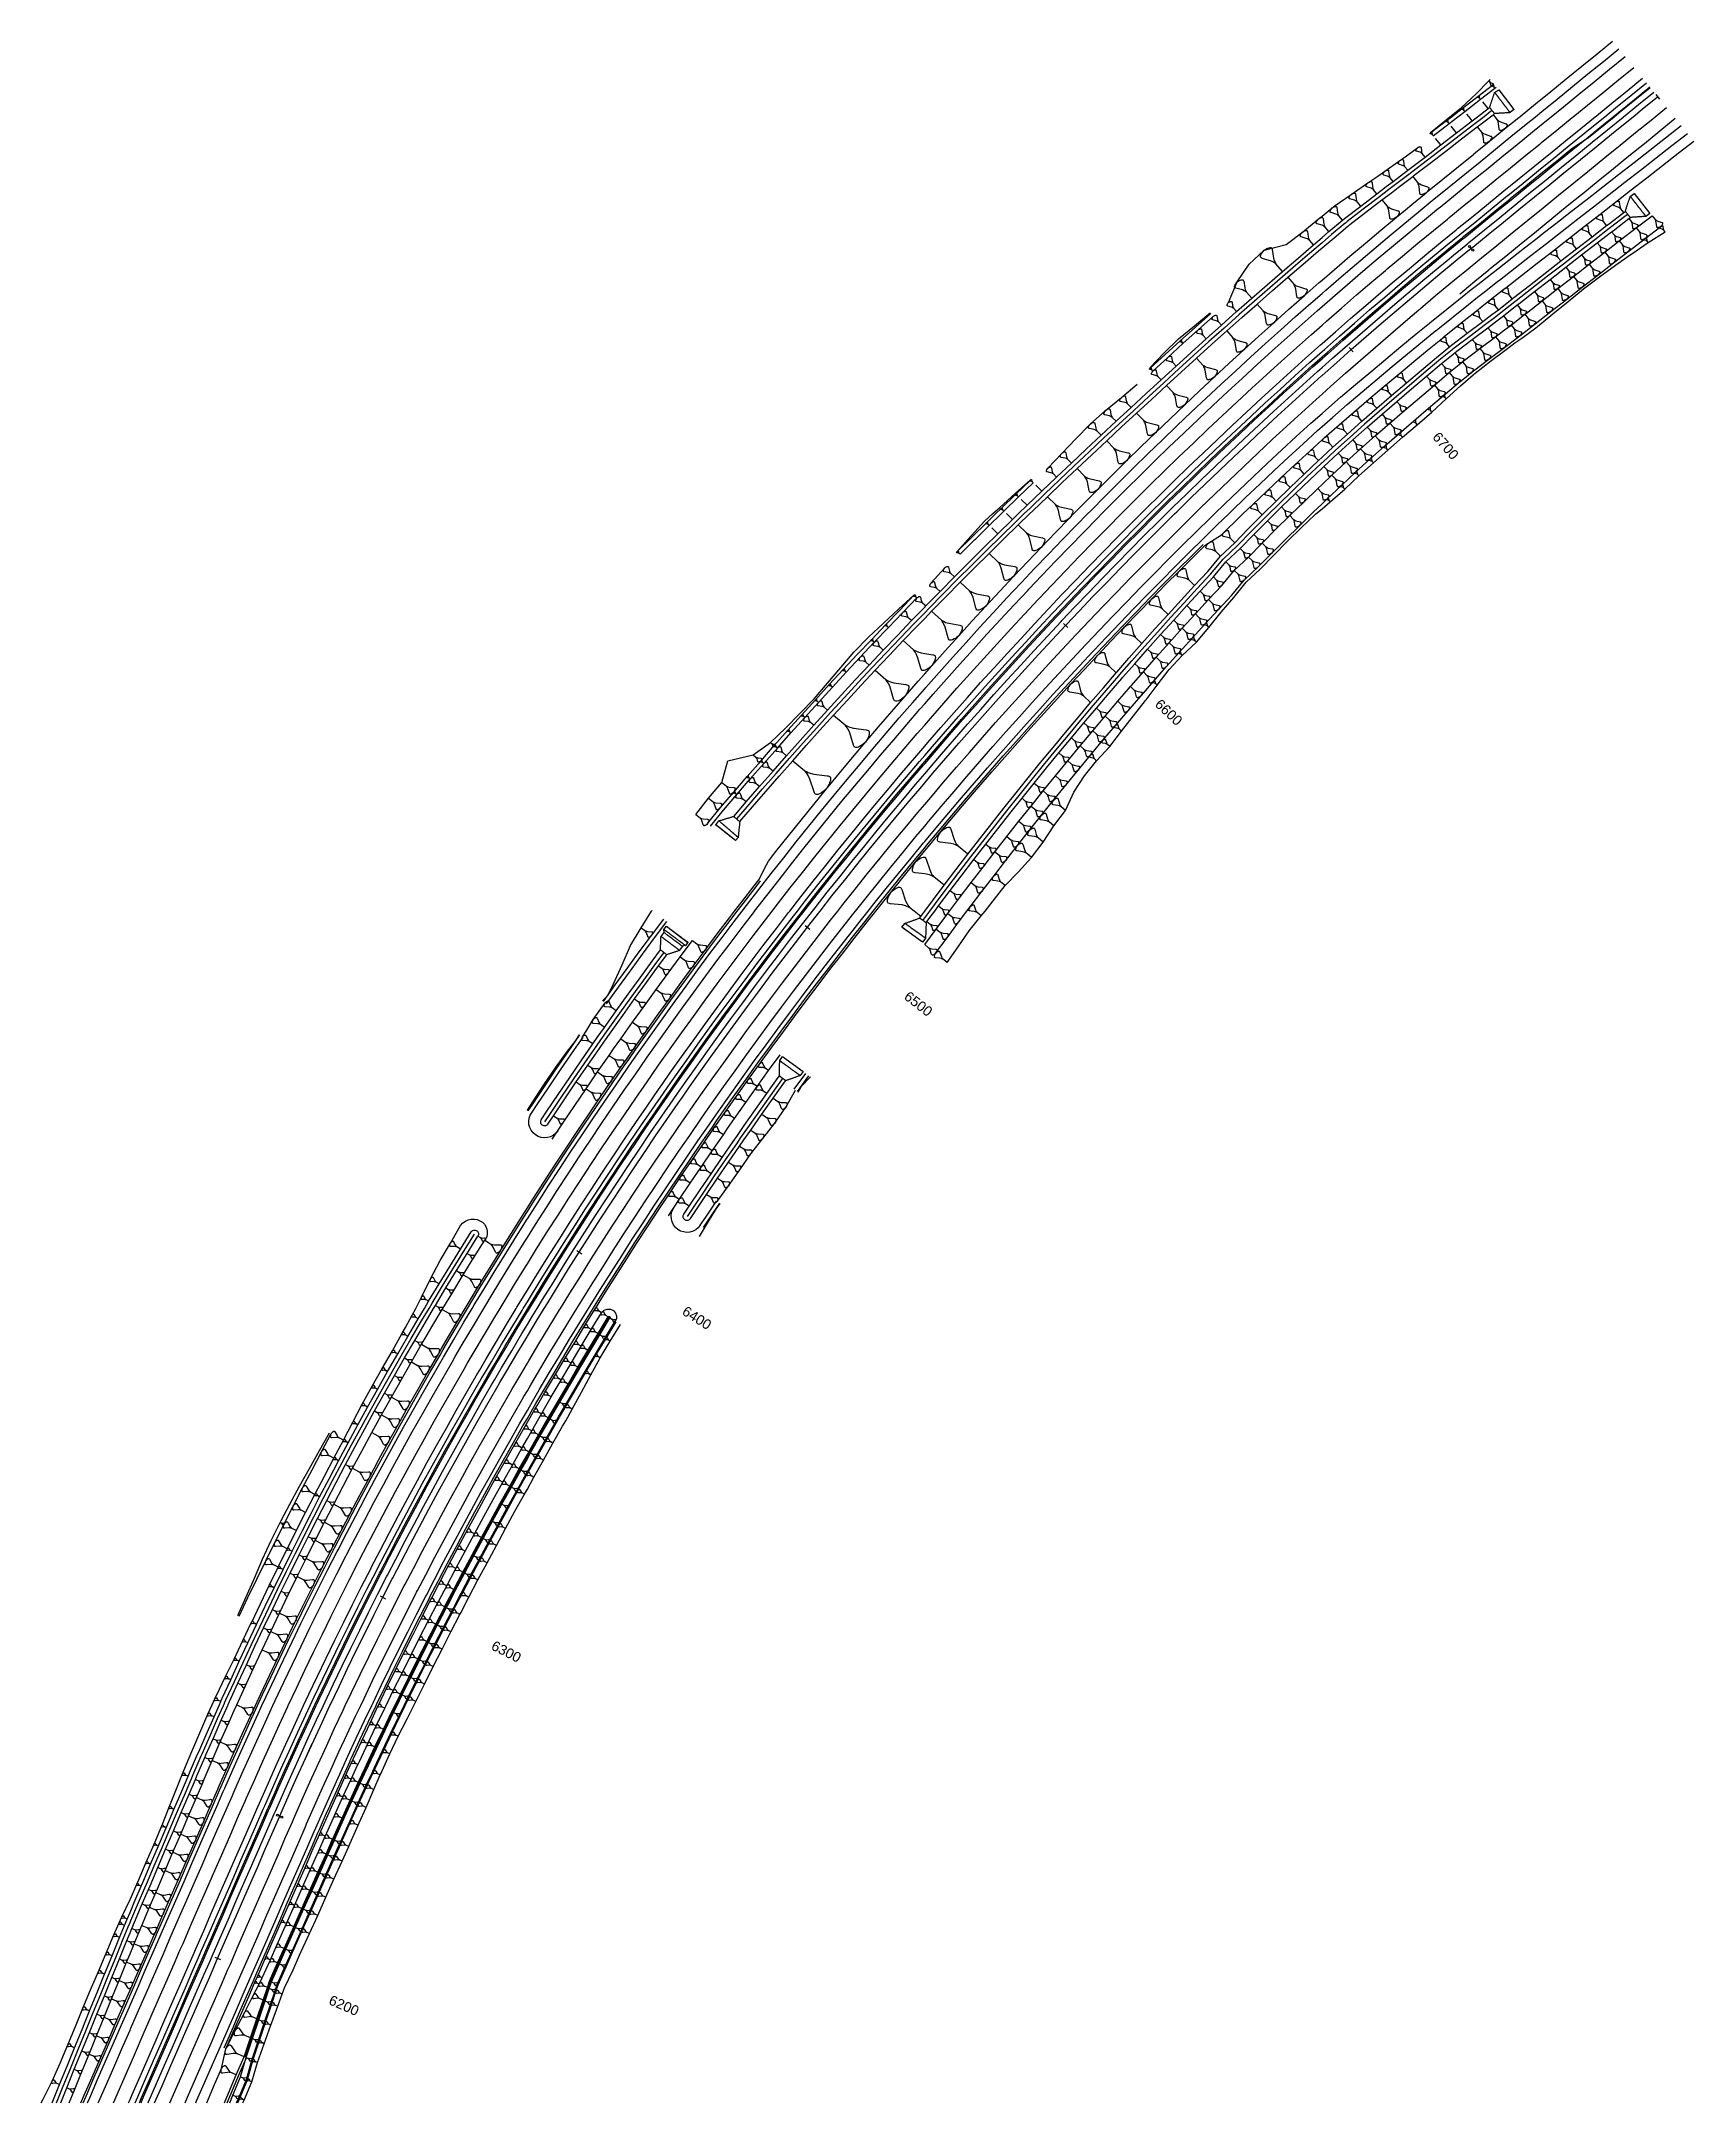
# Model space of a CAD drawing. Extents: x 386614 to 387594, y 803230 to 804419.
# Drawn here: x 387178 to 387594, y 803900 to 804419 of the extents above; entities that cross this region are included whole.
import ezdxf
from ezdxf.enums import TextEntityAlignment as Align

# ---------------------------------------------------------------- set-up
doc = ezdxf.new("R2010")
doc.units = 0
doc.layers.get('0').update_dxf_attribs({"linetype": 'CONTINUOUS'})
doc.styles.add('ARIAL', font='ARIAL.FON')

msp = doc.modelspace()

# ---------------------------------------------------------------- texts
at = {"color": 2, "style": 'ARIAL'}
for s, rotation, p in [('6700', 311.278, (387529.5059, 804320.8826)), ('6600', 316.735, (387459.4548, 804253.6329)), ('6500', 322.192, (387396.1162, 804180.0264)), ('6400', 327.649, (387340.0641, 804100.7304)), ('6300', 333.105, (387291.8067, 804016.4635)), ('6200', 336.431, (387250.7921, 803927.1962))]:
    msp.add_text(s, height=2.5, rotation=rotation, dxfattribs=at).set_placement(p, align=Align.TOP_LEFT)

# ---------------------------------------------------------------- linework, layer by layer
at = {"color": 7}
for p, q in [((387541.9789, 804409.0483), (387542.3016, 804408.6515)), ((387542.3016, 804408.6515), (387542.3499, 804408.6153)), ((387542.3272, 804408.5969), (387542.3016, 804408.6515)), ((387542.3527, 804408.5423), (387542.3272, 804408.5969)), ((387542.3499, 804408.6153), (387542.3981, 804408.5792)), ((387542.3783, 804408.4877), (387542.3527, 804408.5423)), ((387542.4067, 804408.3601), (387542.3783, 804408.4877)), ((387542.3981, 804408.5792), (387542.4463, 804408.5431)), ((387542.4558, 804407.9291), (387542.4067, 804408.3601)), ((387542.4463, 804408.5431), (387542.5655, 804408.4892)), ((387542.4629, 804407.8972), (387542.4558, 804407.9291)), ((387542.4793, 804407.854), (387542.4629, 804407.8972)), ((387542.5655, 804408.4892), (387542.9774, 804408.3533)), ((387542.7302, 804407.8697), (387542.687, 804407.8534)), ((387542.7848, 804407.8952), (387542.7302, 804407.8697)), ((387542.781, 804407.8334), (387542.7984, 804407.8609)), ((387542.8734, 804407.9485), (387542.7848, 804407.8952)), ((387542.7984, 804407.8609), (387542.8239, 804407.8949)), ((387542.8239, 804407.8949), (387542.8734, 804407.9485)), ((387542.9436, 804408.0244), (387542.8734, 804407.9485)), ((387542.8734, 804407.9485), (387542.9359, 804407.986)), ((387542.9359, 804407.986), (387542.9744, 804408.004)), ((387542.9797, 804408.0726), (387542.9436, 804408.0244)), ((387542.9744, 804408.004), (387543.0049, 804408.0155)), ((387542.9774, 804408.3533), (387543.0072, 804408.3399)), ((387543.0045, 804408.1116), (387542.9797, 804408.0726)), ((387543.0427, 804408.1804), (387543.0045, 804408.1116)), ((387543.0049, 804408.0155), (387543.0579, 804408.0321)), ((387543.0072, 804408.3399), (387543.0462, 804408.3151)), ((387543.0583, 804408.2307), (387543.0427, 804408.1804)), ((387543.0462, 804408.3151), (387543.0554, 804408.3037)), ((387543.0554, 804408.3037), (387543.0625, 804408.2718)), ((387543.0579, 804408.0321), (387543.0949, 804408.0356)), ((387543.0604, 804408.2513), (387543.0583, 804408.2307)), ((387543.0625, 804408.2718), (387543.0604, 804408.2513)), ((387543.0949, 804408.0356), (387543.1094, 804408.0341)), ((387543.1094, 804408.0341), (387543.1239, 804408.0326)), ((387543.1239, 804408.0326), (387543.1449, 804408.0231)), ((387543.1449, 804408.0231), (387543.1514, 804408.0151)), ((387543.1514, 804408.0151), (387543.1629, 804407.9846)), ((387543.1629, 804407.9846), (387543.168, 804407.9621)), ((387543.168, 804407.9621), (387543.2026, 804407.6581)), ((387539.1261, 804404.9242), (387539.1276, 804404.9387)), ((387539.1311, 804404.9017), (387539.1261, 804404.9242)), ((387539.1276, 804404.9387), (387539.1291, 804404.9532)), ((387539.1291, 804404.9532), (387539.14, 804404.9887)), ((387539.1376, 804404.8937), (387539.1311, 804404.9017)), ((387539.1651, 804404.8762), (387539.1376, 804404.8937)), ((387539.14, 804404.9887), (387539.167, 804405.0373)), ((387539.1861, 804404.8667), (387539.1651, 804404.8762)), ((387539.167, 804405.0373), (387539.1845, 804405.0648)), ((387539.1845, 804405.0648), (387539.21, 804405.0988)), ((387539.4767, 804404.7709), (387539.1861, 804404.8667)), ((387539.21, 804405.0988), (387539.2595, 804405.1523)), ((387539.2595, 804405.1523), (387539.322, 804405.1899)), ((387539.322, 804405.1899), (387539.3605, 804405.2079)), ((387539.3605, 804405.2079), (387539.391, 804405.2194)), ((387539.391, 804405.2194), (387539.444, 804405.2359)), ((387539.444, 804405.2359), (387539.481, 804405.2395)), ((387539.5607, 804404.7329), (387539.4767, 804404.7709)), ((387539.481, 804405.2395), (387539.4955, 804405.238)), ((387539.4955, 804405.238), (387539.51, 804405.2365)), ((387539.51, 804405.2365), (387539.531, 804405.227)), ((387539.531, 804405.227), (387539.5375, 804405.219)), ((387539.5375, 804405.219), (387539.549, 804405.1885)), ((387539.549, 804405.1885), (387539.554, 804405.166)), ((387539.554, 804405.166), (387539.5887, 804404.8619)), ((387539.5947, 804404.7074), (387539.5607, 804404.7329)), ((387539.5887, 804404.8619), (387539.6087, 804404.7719)), ((387539.6288, 804404.6819), (387539.5947, 804404.7074)), ((387539.6087, 804404.7719), (387539.6267, 804404.7334)), ((387539.6267, 804404.7334), (387539.6448, 804404.695)), ((387539.6628, 804404.6565), (387539.6288, 804404.6819)), ((387539.6448, 804404.695), (387539.6628, 804404.6565)), ((387539.8905, 804404.3765), (387539.6628, 804404.6565)), ((387542.4885, 804407.8426), (387542.4793, 804407.854)), ((387542.5183, 804407.8292), (387542.4885, 804407.8426)), ((387542.5388, 804407.8271), (387542.5183, 804407.8292)), ((387542.5594, 804407.8249), (387542.5388, 804407.8271)), ((387542.6119, 804407.8299), (387542.5594, 804407.8249)), ((387542.687, 804407.8534), (387542.6119, 804407.8299)), ((387542.74, 804407.7204), (387542.7415, 804407.7349)), ((387542.745, 804407.6979), (387542.74, 804407.7204)), ((387542.7415, 804407.7349), (387542.743, 804407.7494)), ((387542.743, 804407.7494), (387542.754, 804407.7849)), ((387542.7515, 804407.6899), (387542.745, 804407.6979)), ((387542.779, 804407.6724), (387542.7515, 804407.6899)), ((387542.754, 804407.7849), (387542.781, 804407.8334)), ((387542.8, 804407.6629), (387542.779, 804407.6724)), ((387543.0906, 804407.567), (387542.8, 804407.6629)), ((387543.1747, 804407.5291), (387543.0906, 804407.567)), ((387543.2087, 804407.5036), (387543.1747, 804407.5291)), ((387543.2026, 804407.6581), (387543.2227, 804407.5681)), ((387543.2427, 804407.4781), (387543.2087, 804407.5036)), ((387543.2227, 804407.5681), (387543.2407, 804407.5296)), ((387543.2407, 804407.5296), (387543.2587, 804407.4911)), ((387543.2767, 804407.4526), (387543.2427, 804407.4781)), ((387543.2587, 804407.4911), (387543.2767, 804407.4526)), ((387543.5044, 804407.1727), (387543.2767, 804407.4526)), ((387531.2044, 804398.8157), (387531.2059, 804398.8302)), ((387531.2094, 804398.7932), (387531.2044, 804398.8157)), ((387531.2059, 804398.8302), (387531.2074, 804398.8447)), ((387531.2074, 804398.8447), (387531.2184, 804398.8802)), ((387531.2159, 804398.7852), (387531.2094, 804398.7932)), ((387531.2434, 804398.7677), (387531.2159, 804398.7852)), ((387531.2184, 804398.8802), (387531.2453, 804398.9287)), ((387531.2644, 804398.7582), (387531.2434, 804398.7677)), ((387531.2453, 804398.9287), (387531.2628, 804398.9562)), ((387531.2628, 804398.9562), (387531.2883, 804398.9902)), ((387531.555, 804398.6623), (387531.2644, 804398.7582)), ((387531.2883, 804398.9902), (387531.3378, 804399.0438)), ((387531.3378, 804399.0438), (387531.4003, 804399.0813)), ((387531.4003, 804399.0813), (387531.4388, 804399.0993)), ((387531.4388, 804399.0993), (387531.4693, 804399.1108)), ((387531.4693, 804399.1108), (387531.5223, 804399.1274)), ((387531.5223, 804399.1274), (387531.5593, 804399.1309)), ((387531.6391, 804398.6244), (387531.555, 804398.6623)), ((387531.5593, 804399.1309), (387531.5738, 804399.1294)), ((387531.5738, 804399.1294), (387531.5883, 804399.1279)), ((387531.5883, 804399.1279), (387531.6093, 804399.1184)), ((387531.6093, 804399.1184), (387531.6158, 804399.1104)), ((387531.6158, 804399.1104), (387531.6273, 804399.0799)), ((387531.6273, 804399.0799), (387531.6323, 804399.0574)), ((387531.6323, 804399.0574), (387531.667, 804398.7534)), ((387531.6731, 804398.5989), (387531.6391, 804398.6244)), ((387531.667, 804398.7534), (387531.687, 804398.6634)), ((387531.7071, 804398.5734), (387531.6731, 804398.5989)), ((387531.687, 804398.6634), (387531.7051, 804398.6249)), ((387531.7051, 804398.6249), (387531.7231, 804398.5864)), ((387531.7411, 804398.5479), (387531.7071, 804398.5734)), ((387531.7231, 804398.5864), (387531.7411, 804398.5479)), ((387531.9688, 804398.268), (387531.7411, 804398.5479)), ((387535.1669, 804401.8679), (387535.1684, 804401.8824)), ((387535.1719, 804401.8454), (387535.1669, 804401.8679)), ((387535.1684, 804401.8824), (387535.1699, 804401.8969)), ((387535.1699, 804401.8969), (387535.1809, 804401.9324)), ((387535.1785, 804401.8374), (387535.1719, 804401.8454)), ((387535.206, 804401.8199), (387535.1785, 804401.8374)), ((387535.1809, 804401.9324), (387535.2079, 804401.9809)), ((387535.227, 804401.8104), (387535.206, 804401.8199)), ((387535.2079, 804401.9809), (387535.2254, 804402.0084)), ((387535.2254, 804402.0084), (387535.2509, 804402.0424)), ((387535.5176, 804401.7145), (387535.227, 804401.8104)), ((387535.2509, 804402.0424), (387535.3003, 804402.096)), ((387535.3003, 804402.096), (387535.3628, 804402.1335)), ((387535.3628, 804402.1335), (387535.4013, 804402.1515)), ((387535.4013, 804402.1515), (387535.4318, 804402.163)), ((387535.4318, 804402.163), (387535.4848, 804402.1796)), ((387535.4848, 804402.1796), (387535.5218, 804402.1831)), ((387535.6016, 804401.6765), (387535.5176, 804401.7145)), ((387535.5218, 804402.1831), (387535.5363, 804402.1816)), ((387535.5363, 804402.1816), (387535.5508, 804402.1801)), ((387535.5508, 804402.1801), (387535.5718, 804402.1706)), ((387535.5718, 804402.1706), (387535.5783, 804402.1626)), ((387535.5783, 804402.1626), (387535.5899, 804402.1321)), ((387535.5899, 804402.1321), (387535.5949, 804402.1096)), ((387535.5949, 804402.1096), (387535.6295, 804401.8056)), ((387535.6356, 804401.6511), (387535.6016, 804401.6765)), ((387535.6295, 804401.8056), (387535.6496, 804401.7156)), ((387535.6696, 804401.6256), (387535.6356, 804401.6511)), ((387535.6496, 804401.7156), (387535.6676, 804401.6771)), ((387535.6676, 804401.6771), (387535.6856, 804401.6386)), ((387535.7036, 804401.6001), (387535.6696, 804401.6256)), ((387535.6856, 804401.6386), (387535.7036, 804401.6001)), ((387535.9313, 804401.3202), (387535.7036, 804401.6001)), ((387543.0454, 804400.4975), (387543.45, 804400)), ((387543.45, 804400), (387544.0967, 804399.205)), ((387544.0967, 804399.205), (387544.2537, 804399.0873)), ((387544.1799, 804399.0272), (387544.0967, 804399.205)), ((387544.2631, 804398.8494), (387544.1799, 804399.0272)), ((387544.2537, 804399.0873), (387544.4108, 804398.9696)), ((387544.3463, 804398.6717), (387544.2631, 804398.8494)), ((387544.4389, 804398.2561), (387544.3463, 804398.6717)), ((387544.4108, 804398.9696), (387544.5679, 804398.8519)), ((387544.5989, 804396.8522), (387544.4389, 804398.2561)), ((387544.5679, 804398.8519), (387544.9559, 804398.6766)), ((387544.9559, 804398.6766), (387546.2978, 804398.2339)), ((387546.2978, 804398.2339), (387546.3948, 804398.1901)), ((387546.5105, 804397.6706), (387546.3859, 804397.4465)), ((387546.3948, 804398.1901), (387546.5218, 804398.1093)), ((387546.5612, 804397.8346), (387546.5105, 804397.6706)), ((387546.5218, 804398.1093), (387546.5518, 804398.0724)), ((387546.5518, 804398.0724), (387546.575, 804397.9685)), ((387546.5681, 804397.9015), (387546.5612, 804397.8346)), ((387546.575, 804397.9685), (387546.5681, 804397.9015)), ((387583.8256, 804400), (387586.678, 804402.32)), ((387524.0185, 804392.1946), (387524.2075, 804392.3081)), ((387524.2075, 804392.3081), (387524.3239, 804392.3626)), ((387524.3239, 804392.3626), (387524.4161, 804392.3974)), ((387524.4161, 804392.3974), (387524.5764, 804392.4474)), ((387524.5764, 804392.4474), (387524.6882, 804392.458)), ((387524.6882, 804392.458), (387524.7321, 804392.4535)), ((387524.7321, 804392.4535), (387524.7759, 804392.449)), ((387524.7759, 804392.449), (387524.8395, 804392.4203)), ((387524.8395, 804392.4203), (387524.8591, 804392.3961)), ((387524.8591, 804392.3961), (387524.894, 804392.3039)), ((387524.894, 804392.3039), (387524.9091, 804392.2358)), ((387527.2384, 804395.7677), (387527.2399, 804395.7822)), ((387527.2435, 804395.7452), (387527.2384, 804395.7677)), ((387527.2399, 804395.7822), (387527.2414, 804395.7967)), ((387527.2414, 804395.7967), (387527.2524, 804395.8322)), ((387527.25, 804395.7372), (387527.2435, 804395.7452)), ((387527.2775, 804395.7197), (387527.25, 804395.7372)), ((387527.2524, 804395.8322), (387527.2794, 804395.8807)), ((387527.2985, 804395.7102), (387527.2775, 804395.7197)), ((387527.2794, 804395.8807), (387527.2969, 804395.9082)), ((387527.2969, 804395.9082), (387527.3224, 804395.9422)), ((387527.5891, 804395.6143), (387527.2985, 804395.7102)), ((387527.3224, 804395.9422), (387527.3719, 804395.9958)), ((387527.3719, 804395.9958), (387527.4343, 804396.0333)), ((387527.4343, 804396.0333), (387527.4728, 804396.0513)), ((387527.4728, 804396.0513), (387527.5033, 804396.0629)), ((387527.5033, 804396.0629), (387527.5563, 804396.0794)), ((387527.5563, 804396.0794), (387527.5933, 804396.0829)), ((387527.6731, 804395.5764), (387527.5891, 804395.6143)), ((387527.5933, 804396.0829), (387527.6078, 804396.0814)), ((387527.6078, 804396.0814), (387527.6223, 804396.0799)), ((387527.6223, 804396.0799), (387527.6434, 804396.0704)), ((387527.6434, 804396.0704), (387527.6499, 804396.0624)), ((387527.6499, 804396.0624), (387527.6614, 804396.0319)), ((387527.6614, 804396.0319), (387527.6664, 804396.0094)), ((387527.6664, 804396.0094), (387527.701, 804395.7054)), ((387527.7071, 804395.5509), (387527.6731, 804395.5764)), ((387527.701, 804395.7054), (387527.7211, 804395.6154)), ((387527.7411, 804395.5254), (387527.7071, 804395.5509)), ((387527.7211, 804395.6154), (387527.7391, 804395.5769)), ((387527.7391, 804395.5769), (387527.7571, 804395.5384)), ((387527.7752, 804395.4999), (387527.7411, 804395.5254)), ((387527.7571, 804395.5384), (387527.7752, 804395.4999)), ((387528.0028, 804395.22), (387527.7752, 804395.4999)), ((387539.0862, 804397.4412), (387540.1665, 804396.113)), ((387540.1665, 804396.113), (387540.3279, 804395.9921)), ((387540.252, 804395.9304), (387540.1665, 804396.113)), ((387540.3375, 804395.7477), (387540.252, 804395.9304)), ((387540.3279, 804395.9921), (387540.4893, 804395.8712)), ((387540.423, 804395.5651), (387540.3375, 804395.7477)), ((387540.5181, 804395.138), (387540.423, 804395.5651)), ((387540.4893, 804395.8712), (387540.6507, 804395.7503)), ((387540.6825, 804393.6956), (387540.5181, 804395.138)), ((387540.6507, 804395.7503), (387541.0493, 804395.5701)), ((387540.7063, 804393.5888), (387540.6825, 804393.6956)), ((387540.761, 804393.4441), (387540.7063, 804393.5888)), ((387540.7918, 804393.4062), (387540.761, 804393.4441)), ((387540.8915, 804393.3611), (387540.7918, 804393.4062)), ((387540.9603, 804393.354), (387540.8915, 804393.3611)), ((387541.0291, 804393.347), (387540.9603, 804393.354)), ((387541.2047, 804393.3637), (387541.0291, 804393.347)), ((387541.0493, 804395.5701), (387542.4281, 804395.1153)), ((387541.4561, 804393.4421), (387541.2047, 804393.3637)), ((387541.6008, 804393.4967), (387541.4561, 804393.4421)), ((387541.7835, 804393.5822), (387541.6008, 804393.4967)), ((387542.08, 804393.7603), (387541.7835, 804393.5822)), ((387542.3148, 804394.0143), (387542.08, 804393.7603)), ((387542.4357, 804394.1757), (387542.3148, 804394.0143)), ((387542.4281, 804395.1153), (387542.5278, 804395.0702)), ((387542.5187, 804394.3063), (387542.4357, 804394.1757)), ((387542.6467, 804394.5365), (387542.5187, 804394.3063)), ((387542.5278, 804395.0702), (387542.6583, 804394.9873)), ((387542.6988, 804394.7049), (387542.6467, 804394.5365)), ((387542.6583, 804394.9873), (387542.6892, 804394.9493)), ((387542.6892, 804394.9493), (387542.7129, 804394.8426)), ((387542.7059, 804394.7738), (387542.6988, 804394.7049)), ((387542.7129, 804394.8426), (387542.7059, 804394.7738)), ((387544.6221, 804396.7483), (387544.5989, 804396.8522)), ((387544.6753, 804396.6075), (387544.6221, 804396.7483)), ((387544.7053, 804396.5705), (387544.6753, 804396.6075)), ((387544.8023, 804396.5267), (387544.7053, 804396.5705)), ((387544.8693, 804396.5198), (387544.8023, 804396.5267)), ((387544.9362, 804396.5129), (387544.8693, 804396.5198)), ((387545.1071, 804396.5292), (387544.9362, 804396.5129)), ((387545.3518, 804396.6055), (387545.1071, 804396.5292)), ((387545.4927, 804396.6587), (387545.3518, 804396.6055)), ((387545.6704, 804396.7419), (387545.4927, 804396.6587)), ((387545.959, 804396.9152), (387545.6704, 804396.7419)), ((387546.1875, 804397.1624), (387545.959, 804396.9152)), ((387546.3051, 804397.3195), (387546.1875, 804397.1624)), ((387546.3859, 804397.4465), (387546.3051, 804397.3195)), ((387519.1709, 804388.2209), (387519.1756, 804388.2662)), ((387519.1866, 804388.1506), (387519.1709, 804388.2209)), ((387519.1756, 804388.2662), (387519.1802, 804388.3116)), ((387519.1802, 804388.3116), (387519.2146, 804388.4226)), ((387519.2069, 804388.1256), (387519.1866, 804388.1506)), ((387519.2929, 804388.0709), (387519.2069, 804388.1256)), ((387519.2146, 804388.4226), (387519.2989, 804388.5743)), ((387519.3586, 804388.0412), (387519.2929, 804388.0709)), ((387519.2989, 804388.5743), (387519.3536, 804388.6603)), ((387519.3536, 804388.6603), (387519.4333, 804388.7666)), ((387520.267, 804387.7415), (387519.3586, 804388.0412)), ((387519.4333, 804388.7666), (387519.5879, 804388.934)), ((387519.5879, 804388.934), (387519.7833, 804389.0513)), ((387519.7833, 804389.0513), (387519.9036, 804389.1076)), ((387519.9036, 804389.1076), (387519.999, 804389.1436)), ((387519.999, 804389.1436), (387520.1647, 804389.1953)), ((387520.1647, 804389.1953), (387520.2803, 804389.2063)), ((387520.5297, 804387.6228), (387520.267, 804387.7415)), ((387520.2803, 804389.2063), (387520.3257, 804389.2017)), ((387520.3257, 804389.2017), (387520.371, 804389.197)), ((387520.371, 804389.197), (387520.4367, 804389.1673)), ((387520.4367, 804389.1673), (387520.457, 804389.1423)), ((387520.457, 804389.1423), (387520.493, 804389.047)), ((387520.493, 804389.047), (387520.5087, 804388.9766)), ((387520.5087, 804388.9766), (387520.617, 804388.0262)), ((387520.636, 804387.5432), (387520.5297, 804387.6228)), ((387520.617, 804388.0262), (387520.6797, 804387.7449)), ((387520.7424, 804387.4635), (387520.636, 804387.5432)), ((387520.6797, 804387.7449), (387520.7361, 804387.6245)), ((387520.7361, 804387.6245), (387520.7924, 804387.5042)), ((387520.8487, 804387.3838), (387520.7424, 804387.4635)), ((387520.7924, 804387.5042), (387520.8487, 804387.3838)), ((387521.5605, 804386.5087), (387520.8487, 804387.3838)), ((387523.6152, 804391.5049), (387523.6197, 804391.5487)), ((387523.6303, 804391.4368), (387523.6152, 804391.5049)), ((387523.6197, 804391.5487), (387523.6242, 804391.5926)), ((387523.6242, 804391.5926), (387523.6574, 804391.6999)), ((387523.65, 804391.4126), (387523.6303, 804391.4368)), ((387523.7332, 804391.3598), (387523.65, 804391.4126)), ((387523.6574, 804391.6999), (387523.739, 804391.8466)), ((387523.7967, 804391.3311), (387523.7332, 804391.3598)), ((387523.739, 804391.8466), (387523.7918, 804391.9298)), ((387523.7918, 804391.9298), (387523.8689, 804392.0327)), ((387524.6753, 804391.0412), (387523.7967, 804391.3311)), ((387523.8689, 804392.0327), (387524.0185, 804392.1946)), ((387524.9294, 804390.9264), (387524.6753, 804391.0412)), ((387524.9091, 804392.2358), (387525.0139, 804391.3166)), ((387525.0323, 804390.8493), (387524.9294, 804390.9264)), ((387525.0139, 804391.3166), (387525.0745, 804391.0444)), ((387525.1351, 804390.7723), (387525.0323, 804390.8493)), ((387525.0745, 804391.0444), (387525.129, 804390.928)), ((387525.129, 804390.928), (387525.1835, 804390.8116)), ((387525.238, 804390.6952), (387525.1351, 804390.7723)), ((387525.1835, 804390.8116), (387525.238, 804390.6952)), ((387525.9264, 804389.8488), (387525.238, 804390.6952)), ((387511.073, 804382.5279), (387511.0778, 804382.5796)), ((387511.0916, 804382.448), (387511.073, 804382.5279)), ((387511.0778, 804382.5796), (387511.0827, 804382.6313)), ((387511.0827, 804382.6313), (387511.1207, 804382.7581)), ((387511.115, 804382.4197), (387511.0916, 804382.448)), ((387511.2135, 804382.3583), (387511.115, 804382.4197)), ((387511.1207, 804382.7581), (387511.2152, 804382.9318)), ((387511.2886, 804382.3252), (387511.2135, 804382.3583)), ((387511.2152, 804382.9318), (387511.2766, 804383.0303)), ((387511.2766, 804383.0303), (387511.3662, 804383.1523)), ((387512.3265, 804381.9932), (387511.2886, 804382.3252)), ((387511.3662, 804383.1523), (387511.5407, 804383.3445)), ((387511.5407, 804383.3445), (387511.762, 804383.4802)), ((387511.762, 804383.4802), (387511.8985, 804383.5456)), ((387511.8985, 804383.5456), (387512.0068, 804383.5876)), ((387512.0068, 804383.5876), (387512.195, 804383.6482)), ((387512.195, 804383.6482), (387512.3266, 804383.6619)), ((387512.627, 804381.8607), (387512.3265, 804381.9932)), ((387512.3266, 804383.6619), (387512.3783, 804383.657)), ((387512.3783, 804383.657), (387512.43, 804383.6522)), ((387512.43, 804383.6522), (387512.5051, 804383.6191)), ((387512.5051, 804383.6191), (387512.5285, 804383.5908)), ((387512.5285, 804383.5908), (387512.5705, 804383.4826)), ((387512.5705, 804383.4826), (387512.5891, 804383.4026)), ((387512.5891, 804383.4026), (387512.7223, 804382.3211)), ((387512.7223, 804382.3211), (387512.7966, 804382.0012)), ((387512.7966, 804382.0012), (387512.862, 804381.8647)), ((387515.3547, 804385.5095), (387515.3594, 804385.5574)), ((387515.3716, 804385.4353), (387515.3547, 804385.5095)), ((387515.3594, 804385.5574), (387515.3641, 804385.6054)), ((387515.3641, 804385.6054), (387515.3999, 804385.7228)), ((387515.3932, 804385.4089), (387515.3716, 804385.4353)), ((387515.4843, 804385.3515), (387515.3932, 804385.4089)), ((387515.3999, 804385.7228), (387515.4884, 804385.8835)), ((387515.5538, 804385.3205), (387515.4843, 804385.3515)), ((387515.4884, 804385.8835), (387515.5457, 804385.9746)), ((387515.5457, 804385.9746), (387515.6295, 804386.0874)), ((387516.5152, 804385.0079), (387515.5538, 804385.3205)), ((387515.6295, 804386.0874), (387515.7922, 804386.2649)), ((387515.7922, 804386.2649), (387515.9981, 804386.3898)), ((387515.9981, 804386.3898), (387516.125, 804386.4499)), ((387516.125, 804386.4499), (387516.2256, 804386.4884)), ((387516.2256, 804386.4884), (387516.4004, 804386.5437)), ((387516.4004, 804386.5437), (387516.5226, 804386.5559)), ((387516.7933, 804384.8837), (387516.5152, 804385.0079)), ((387516.5226, 804386.5559), (387516.5705, 804386.5512)), ((387516.5705, 804386.5512), (387516.6185, 804386.5464)), ((387516.6185, 804386.5464), (387516.688, 804386.5154)), ((387516.688, 804386.5154), (387516.7096, 804386.489)), ((387516.7096, 804386.489), (387516.7481, 804386.3885)), ((387516.7481, 804386.3885), (387516.765, 804386.3142)), ((387516.765, 804386.3142), (387516.8838, 804385.3103)), ((387516.906, 804384.8), (387516.7933, 804384.8837)), ((387516.8838, 804385.3103), (387516.9513, 804385.0133)), ((387517.0188, 804384.7163), (387516.906, 804384.8)), ((387516.9513, 804385.0133), (387517.0113, 804384.8864)), ((387517.0113, 804384.8864), (387517.0714, 804384.7595)), ((387517.1315, 804384.6325), (387517.0188, 804384.7163)), ((387517.0714, 804384.7595), (387517.1315, 804384.6325)), ((387517.8876, 804383.711), (387517.1315, 804384.6325)), ((387522.8224, 804384.9571), (387524.034, 804383.4675)), ((387524.034, 804383.4675), (387524.2151, 804383.3318)), ((387524.1299, 804383.2626), (387524.034, 804383.4675)), ((387524.2259, 804383.0577), (387524.1299, 804383.2626)), ((387524.2151, 804383.3318), (387524.3961, 804383.1962)), ((387524.3218, 804382.8529), (387524.2259, 804383.0577)), ((387524.4284, 804382.3739), (387524.3218, 804382.8529)), ((387524.3961, 804383.1962), (387524.5771, 804383.0606)), ((387524.6129, 804380.756), (387524.4284, 804382.3739)), ((387524.5771, 804383.0606), (387525.0243, 804382.8585)), ((387525.0243, 804382.8585), (387526.5708, 804382.3484)), ((387526.5708, 804382.3484), (387526.6826, 804382.2978)), ((387526.6826, 804382.2978), (387526.829, 804382.2048)), ((387526.829, 804382.2048), (387526.8636, 804382.1622)), ((387526.8636, 804382.1622), (387526.8903, 804382.0425)), ((387526.8823, 804381.9653), (387526.8744, 804381.8881)), ((387526.8903, 804382.0425), (387526.8823, 804381.9653)), ((387502.2534, 804376.6723), (387502.3543, 804376.8124)), ((387502.3543, 804376.8124), (387502.5511, 804377.0338)), ((387502.5511, 804377.0338), (387502.802, 804377.1912)), ((387502.802, 804377.1912), (387502.957, 804377.2674)), ((387502.957, 804377.2674), (387503.08, 804377.3165)), ((387503.08, 804377.3165), (387503.2941, 804377.3878)), ((387503.2941, 804377.3878), (387503.4441, 804377.405)), ((387503.4441, 804377.405), (387503.5032, 804377.4001)), ((387503.5032, 804377.4001), (387503.5622, 804377.3951)), ((387503.5622, 804377.3951), (387503.6483, 804377.3582)), ((387503.6483, 804377.3582), (387503.6753, 804377.3262)), ((387503.6753, 804377.3262), (387503.7245, 804377.2032)), ((387503.7245, 804377.2032), (387503.7466, 804377.1122)), ((387503.7466, 804377.1122), (387503.9111, 804375.8798)), ((387506.794, 804379.5366), (387506.7989, 804379.592)), ((387506.8143, 804379.4509), (387506.794, 804379.5366)), ((387506.7989, 804379.592), (387506.8038, 804379.6475)), ((387506.8038, 804379.6475), (387506.8439, 804379.7837)), ((387506.8396, 804379.4207), (387506.8143, 804379.4509)), ((387506.9455, 804379.3554), (387506.8396, 804379.4207)), ((387506.8439, 804379.7837), (387506.9444, 804379.9704)), ((387506.9444, 804379.9704), (387507.0097, 804380.0764)), ((387507.0263, 804379.3203), (387506.9455, 804379.3554)), ((387507.0097, 804380.0764), (387507.1052, 804380.2076)), ((387508.141, 804378.9695), (387507.0263, 804379.3203)), ((387507.1052, 804380.2076), (387507.2914, 804380.4146)), ((387507.2914, 804380.4146), (387507.528, 804380.5613)), ((387507.528, 804380.5613), (387507.6741, 804380.6321)), ((387507.6741, 804380.6321), (387507.7899, 804380.6777)), ((387507.7899, 804380.6777), (387507.9914, 804380.7436)), ((387507.9914, 804380.7436), (387508.1325, 804380.759)), ((387508.1325, 804380.759), (387508.188, 804380.7541)), ((387508.4638, 804378.829), (387508.141, 804378.9695)), ((387508.188, 804380.7541), (387508.2434, 804380.7491)), ((387508.2434, 804380.7491), (387508.3242, 804380.714)), ((387508.3242, 804380.714), (387508.3494, 804380.6838)), ((387508.3494, 804380.6838), (387508.395, 804380.5679)), ((387508.395, 804380.5679), (387508.4153, 804380.4823)), ((387508.4153, 804380.4823), (387508.5637, 804379.3232)), ((387508.5951, 804378.7334), (387508.4638, 804378.829)), ((387508.5637, 804379.3232), (387508.645, 804378.9805)), ((387508.7263, 804378.6379), (387508.5951, 804378.7334)), ((387508.645, 804378.9805), (387508.7159, 804378.8345)), ((387508.7159, 804378.8345), (387508.7867, 804378.6884)), ((387508.8576, 804378.5424), (387508.7263, 804378.6379)), ((387508.7867, 804378.6884), (387508.8576, 804378.5424)), ((387509.7417, 804377.4855), (387508.8576, 804378.5424)), ((387512.7489, 804381.771), (387512.627, 804381.8607)), ((387512.8709, 804381.6814), (387512.7489, 804381.771)), ((387512.862, 804381.8647), (387512.9274, 804381.7282)), ((387512.9929, 804381.5917), (387512.8709, 804381.6814)), ((387512.9274, 804381.7282), (387512.9929, 804381.5917)), ((387513.8126, 804380.6022), (387512.9929, 804381.5917)), ((387515.0886, 804379.0621), (387516.3943, 804377.486)), ((387516.3943, 804377.486), (387516.5886, 804377.3432)), ((387516.4985, 804377.2686), (387516.3943, 804377.486)), ((387516.6027, 804377.0512), (387516.4985, 804377.2686)), ((387516.5886, 804377.3432), (387516.7828, 804377.2004)), ((387516.7069, 804376.8338), (387516.6027, 804377.0512)), ((387516.8253, 804376.3243), (387516.7069, 804376.8338)), ((387516.7828, 804377.2004), (387516.9771, 804377.0576)), ((387516.9771, 804377.0576), (387517.4557, 804376.8466)), ((387517.4557, 804376.8466), (387519.1088, 804376.3177)), ((387524.6396, 804380.6362), (387524.6129, 804380.756)), ((387524.7008, 804380.4739), (387524.6396, 804380.6362)), ((387524.7355, 804380.4313), (387524.7008, 804380.4739)), ((387524.8473, 804380.3808), (387524.7355, 804380.4313)), ((387524.9244, 804380.3729), (387524.8473, 804380.3808)), ((387525.0016, 804380.3649), (387524.9244, 804380.3729)), ((387525.1985, 804380.3837), (387525.0016, 804380.3649)), ((387525.4806, 804380.4716), (387525.1985, 804380.3837)), ((387525.6429, 804380.5329), (387525.4806, 804380.4716)), ((387525.8478, 804380.6288), (387525.6429, 804380.5329)), ((387526.1803, 804380.8286), (387525.8478, 804380.6288)), ((387526.4436, 804381.1135), (387526.1803, 804380.8286)), ((387526.5793, 804381.2945), (387526.4436, 804381.1135)), ((387526.6723, 804381.4409), (387526.5793, 804381.2945)), ((387526.8159, 804381.6991), (387526.6723, 804381.4409)), ((387526.8744, 804381.8881), (387526.8159, 804381.6991)), ((387573.4031, 804377.721), (387573.408, 804377.7691)), ((387573.4197, 804377.6464), (387573.4031, 804377.721)), ((387573.408, 804377.7691), (387573.4129, 804377.8171)), ((387573.4129, 804377.8171), (387573.4494, 804377.9349)), ((387573.4412, 804377.6199), (387573.4197, 804377.6464)), ((387573.5324, 804377.5619), (387573.4412, 804377.6199)), ((387573.4494, 804377.9349), (387573.5388, 804378.0957)), ((387573.6021, 804377.5305), (387573.5324, 804377.5619)), ((387573.5388, 804378.0957), (387573.5968, 804378.1869)), ((387573.5968, 804378.1869), (387573.6813, 804378.2997)), ((387574.5653, 804377.2127), (387573.6021, 804377.5305)), ((387573.6813, 804378.2997), (387573.8453, 804378.4771)), ((387573.8453, 804378.4771), (387574.0524, 804378.6015)), ((387574.0524, 804378.6015), (387574.18, 804378.6613)), ((387574.18, 804378.6613), (387574.2811, 804378.6995)), ((387574.2811, 804378.6995), (387574.4568, 804378.7543)), ((387574.4568, 804378.7543), (387574.5795, 804378.7659)), ((387574.8439, 804377.0868), (387574.5653, 804377.2127)), ((387574.5795, 804378.7659), (387574.6276, 804378.761)), ((387574.6276, 804378.761), (387574.6756, 804378.756)), ((387574.6756, 804378.756), (387574.7453, 804378.7246)), ((387574.7453, 804378.7246), (387574.7668, 804378.698)), ((387574.7668, 804378.698), (387574.805, 804378.5969)), ((387574.805, 804378.5969), (387574.8216, 804378.5224)), ((387574.8216, 804378.5224), (387574.9365, 804377.5145)), ((387574.9567, 804377.0023), (387574.8439, 804377.0868)), ((387574.9365, 804377.5145), (387575.003, 804377.2162)), ((387575.0694, 804376.9178), (387574.9567, 804377.0023)), ((387575.003, 804377.2162), (387575.0627, 804377.0886)), ((387575.0627, 804377.0886), (387575.1224, 804376.961)), ((387575.1822, 804376.8334), (387575.0694, 804376.9178)), ((387575.1224, 804376.961), (387575.1822, 804376.8334)), ((387575.9369, 804375.9054), (387575.1822, 804376.8334)), ((387498.5234, 804373.2657), (387498.5282, 804373.326)), ((387498.5464, 804373.1727), (387498.5234, 804373.2657)), ((387498.5282, 804373.326), (387498.533, 804373.3864)), ((387498.533, 804373.3864), (387498.5751, 804373.5349)), ((387498.5742, 804373.1401), (387498.5464, 804373.1727)), ((387498.6901, 804373.0702), (387498.5742, 804373.1401)), ((387498.5751, 804373.5349), (387498.6824, 804373.739)), ((387498.6824, 804373.739), (387498.7524, 804373.8549)), ((387498.7782, 804373.0328), (387498.6901, 804373.0702)), ((387498.7524, 804373.8549), (387498.8549, 804373.9986)), ((387499.9941, 804372.6629), (387498.7782, 804373.0328)), ((387498.8549, 804373.9986), (387499.0552, 804374.2257)), ((387499.0552, 804374.2257), (387499.311, 804374.3876)), ((387499.311, 804374.3876), (387499.4691, 804374.4661)), ((387499.4691, 804374.4661), (387499.5946, 804374.5169)), ((387499.5946, 804374.5169), (387499.813, 804374.5907)), ((387499.813, 804374.5907), (387499.9663, 804374.6089)), ((387499.9663, 804374.6089), (387500, 804374.6062)), ((387500, 804372.6604), (387499.9941, 804372.6629)), ((387500, 804374.6062), (387500.0267, 804374.6041)), ((387500.3466, 804372.5135), (387500, 804372.6604)), ((387500.0267, 804374.6041), (387500.0871, 804374.5993)), ((387500.0871, 804374.5993), (387500.1752, 804374.5619)), ((387500.1752, 804374.5619), (387500.203, 804374.5293)), ((387500.203, 804374.5293), (387500.2538, 804374.4038)), ((387500.2538, 804374.4038), (387500.2768, 804374.3109)), ((387500.2768, 804374.3109), (387500.4501, 804373.0519)), ((387500.4903, 804372.4109), (387500.3466, 804372.5135)), ((387500.4501, 804373.0519), (387500.5421, 804372.6802)), ((387500.6341, 804372.3084), (387500.4903, 804372.4109)), ((387500.5421, 804372.6802), (387500.6206, 804372.5221)), ((387500.6206, 804372.5221), (387500.6992, 804372.364)), ((387500.7778, 804372.2059), (387500.6341, 804372.3084)), ((387500.6992, 804372.364), (387500.7778, 804372.2059)), ((387501.7502, 804371.0657), (387500.7778, 804372.2059)), ((387502.0269, 804376.0967), (387502.0318, 804376.1557)), ((387502.049, 804376.0057), (387502.0269, 804376.0967)), ((387502.0318, 804376.1557), (387502.0368, 804376.2148)), ((387502.0368, 804376.2148), (387502.0786, 804376.3599)), ((387502.0761, 804375.9737), (387502.049, 804376.0057)), ((387502.1892, 804375.9048), (387502.0761, 804375.9737)), ((387502.0786, 804376.3599), (387502.1845, 804376.5591)), ((387502.1845, 804376.5591), (387502.2534, 804376.6723)), ((387502.2753, 804375.8679), (387502.1892, 804375.9048)), ((387503.4633, 804375.501), (387502.2753, 804375.8679)), ((387503.8077, 804375.3534), (387503.4633, 804375.501)), ((387503.9479, 804375.2525), (387503.8077, 804375.3534)), ((387503.9111, 804375.8798), (387503.9996, 804375.5157)), ((387504.0881, 804375.1516), (387503.9479, 804375.2525)), ((387503.9996, 804375.5157), (387504.0758, 804375.3607)), ((387504.0758, 804375.3607), (387504.152, 804375.2057)), ((387504.2283, 804375.0507), (387504.0881, 804375.1516)), ((387504.152, 804375.2057), (387504.2283, 804375.0507)), ((387505.175, 804373.9312), (387504.2283, 804375.0507)), ((387517.0374, 804374.6016), (387516.8253, 804376.3243)), ((387517.067, 804374.4743), (387517.0374, 804374.6016)), ((387517.1339, 804374.3019), (387517.067, 804374.4743)), ((387517.1712, 804374.2568), (387517.1339, 804374.3019)), ((387517.2909, 804374.2041), (387517.1712, 804374.2568)), ((387517.3732, 804374.1964), (387517.2909, 804374.2041)), ((387517.4555, 804374.1886), (387517.3732, 804374.1964)), ((387517.6653, 804374.2105), (387517.4555, 804374.1886)), ((387517.965, 804374.307), (387517.6653, 804374.2105)), ((387518.1374, 804374.3739), (387517.965, 804374.307)), ((387518.3548, 804374.4781), (387518.1374, 804374.3739)), ((387518.7074, 804374.6942), (387518.3548, 804374.4781)), ((387518.9853, 804375.0004), (387518.7074, 804374.6942)), ((387519.1281, 804375.1946), (387518.9853, 804375.0004)), ((387519.1088, 804376.3177), (387519.2285, 804376.265)), ((387519.2259, 804375.3516), (387519.1281, 804375.1946)), ((387519.3764, 804375.6282), (387519.2259, 804375.3516)), ((387519.2285, 804376.265), (387519.3854, 804376.1672)), ((387519.4369, 804375.8301), (387519.3764, 804375.6282)), ((387519.3854, 804376.1672), (387519.4227, 804376.1222)), ((387519.4227, 804376.1222), (387519.4523, 804375.9948)), ((387519.4446, 804375.9125), (387519.4369, 804375.8301)), ((387519.4523, 804375.9948), (387519.4446, 804375.9125)), ((387565.527, 804371.5802), (387565.5318, 804371.6274)), ((387565.5433, 804371.507), (387565.527, 804371.5802)), ((387565.5318, 804371.6274), (387565.5367, 804371.6746)), ((387565.5367, 804371.6746), (387565.5724, 804371.7901)), ((387565.5724, 804371.7901), (387565.6602, 804371.948)), ((387565.6602, 804371.948), (387565.7171, 804372.0375)), ((387565.7171, 804372.0375), (387565.8001, 804372.1482)), ((387565.8001, 804372.1482), (387565.9611, 804372.3225)), ((387565.9611, 804372.3225), (387566.1645, 804372.4446)), ((387566.1645, 804372.4446), (387566.2897, 804372.5032)), ((387566.2897, 804372.5032), (387566.389, 804372.5407)), ((387566.389, 804372.5407), (387566.5614, 804372.5945)), ((387566.5614, 804372.5945), (387566.6819, 804372.606)), ((387566.6819, 804372.606), (387566.7291, 804372.6011)), ((387566.7291, 804372.6011), (387566.7763, 804372.5963)), ((387566.7763, 804372.5963), (387566.8446, 804372.5654)), ((387566.8446, 804372.5654), (387566.8658, 804372.5393)), ((387566.8658, 804372.5393), (387566.9033, 804372.4401)), ((387566.9033, 804372.4401), (387566.9196, 804372.3669)), ((387566.9196, 804372.3669), (387567.0324, 804371.3775)), ((387569.1251, 804374.3859), (387569.13, 804374.4334)), ((387569.1415, 804374.3121), (387569.1251, 804374.3859)), ((387569.13, 804374.4334), (387569.1349, 804374.481)), ((387569.1349, 804374.481), (387569.1709, 804374.5974)), ((387569.1629, 804374.2858), (387569.1415, 804374.3121)), ((387569.2531, 804374.2285), (387569.1629, 804374.2858)), ((387569.1709, 804374.5974), (387569.2594, 804374.7566)), ((387569.322, 804374.1974), (387569.2531, 804374.2285)), ((387569.2594, 804374.7566), (387569.3167, 804374.8468)), ((387569.3167, 804374.8468), (387569.4003, 804374.9583)), ((387570.275, 804373.883), (387569.322, 804374.1974)), ((387569.4003, 804374.9583), (387569.5626, 804375.1339)), ((387569.5626, 804375.1339), (387569.7675, 804375.257)), ((387569.7675, 804375.257), (387569.8938, 804375.3161)), ((387569.8938, 804375.3161), (387569.9938, 804375.3539)), ((387569.9938, 804375.3539), (387570.1676, 804375.4081)), ((387570.1676, 804375.4081), (387570.2889, 804375.4196)), ((387570.5505, 804373.7585), (387570.275, 804373.883)), ((387570.2889, 804375.4196), (387570.3365, 804375.4147)), ((387570.3365, 804375.4147), (387570.3841, 804375.4098)), ((387570.3841, 804375.4098), (387570.453, 804375.3787)), ((387570.453, 804375.3787), (387570.4743, 804375.3525)), ((387570.4743, 804375.3525), (387570.5121, 804375.2525)), ((387570.5121, 804375.2525), (387570.5285, 804375.1787)), ((387570.5285, 804375.1787), (387570.6422, 804374.1816)), ((387570.6621, 804373.6749), (387570.5505, 804373.7585)), ((387570.6422, 804374.1816), (387570.7079, 804373.8865)), ((387570.7737, 804373.5913), (387570.6621, 804373.6749)), ((387570.7079, 804373.8865), (387570.767, 804373.7602)), ((387570.767, 804373.7602), (387570.8261, 804373.634)), ((387570.8852, 804373.5077), (387570.7737, 804373.5913)), ((387570.8261, 804373.634), (387570.8852, 804373.5077)), ((387571.6319, 804372.5897), (387570.8852, 804373.5077)), ((387579.0918, 804372.0265), (387579.8887, 804371.0467)), ((387583.0582, 804375.0739), (387583.855, 804374.0942)), ((387583.855, 804374.0942), (387583.9741, 804374.005)), ((387583.9181, 804373.9595), (387583.855, 804374.0942)), ((387583.9812, 804373.8247), (387583.9181, 804373.9595)), ((387583.9741, 804374.005), (387584.0931, 804373.9158)), ((387584.0442, 804373.69), (387583.9812, 804373.8247)), ((387584.1144, 804373.375), (387584.0442, 804373.69)), ((387584.0931, 804373.9158), (387584.2122, 804373.8266)), ((387584.2357, 804372.3109), (387584.1144, 804373.375)), ((387584.2122, 804373.8266), (387584.5063, 804373.6937)), ((387584.2533, 804372.2321), (387584.2357, 804372.3109)), ((387584.2936, 804372.1254), (387584.2533, 804372.2321)), ((387584.3163, 804372.0974), (387584.2936, 804372.1254)), ((387584.3899, 804372.0642), (387584.3163, 804372.0974)), ((387584.4406, 804372.0589), (387584.3899, 804372.0642)), ((387584.4914, 804372.0537), (387584.4406, 804372.0589)), ((387584.6209, 804372.066), (387584.4914, 804372.0537)), ((387584.5063, 804373.6937), (387585.5234, 804373.3582)), ((387584.8064, 804372.1239), (387584.6209, 804372.066)), ((387584.9131, 804372.1642), (387584.8064, 804372.1239)), ((387585.0479, 804372.2273), (387584.9131, 804372.1642)), ((387585.0354, 804371.9634), (387585.038, 804371.9886)), ((387585.0441, 804371.9244), (387585.0354, 804371.9634)), ((387585.038, 804371.9886), (387585.0406, 804372.0137)), ((387585.0406, 804372.0137), (387585.0597, 804372.0752)), ((387585.0554, 804371.9106), (387585.0441, 804371.9244)), ((387585.2666, 804372.3587), (387585.0479, 804372.2273)), ((387585.1031, 804371.8803), (387585.0554, 804371.9106)), ((387585.0597, 804372.0752), (387585.1064, 804372.1593)), ((387585.1395, 804371.8638), (387585.1031, 804371.8803)), ((387585.1064, 804372.1593), (387585.1367, 804372.207)), ((387585.1367, 804372.207), (387585.1809, 804372.2659)), ((387585.643, 804371.6977), (387585.1395, 804371.8638)), ((387585.1809, 804372.2659), (387585.2666, 804372.3587)), ((387585.4398, 804372.546), (387585.2666, 804372.3587)), ((387585.2666, 804372.3587), (387585.3749, 804372.4237)), ((387585.3749, 804372.4237), (387585.4416, 804372.4549)), ((387585.529, 804372.6651), (387585.4398, 804372.546)), ((387585.4416, 804372.4549), (387585.4944, 804372.4749)), ((387585.4944, 804372.4749), (387585.5862, 804372.5035)), ((387585.5234, 804373.3582), (387585.5969, 804373.325)), ((387585.5902, 804372.7614), (387585.529, 804372.6651)), ((387585.5862, 804372.5035), (387585.6504, 804372.5096)), ((387585.6846, 804372.9312), (387585.5902, 804372.7614)), ((387585.5969, 804373.325), (387585.6932, 804373.2638)), ((387585.7886, 804371.632), (387585.643, 804371.6977)), ((387585.6504, 804372.5096), (387585.6755, 804372.507)), ((387585.6755, 804372.507), (387585.7006, 804372.5044)), ((387585.7231, 804373.0555), (387585.6846, 804372.9312)), ((387585.6932, 804373.2638), (387585.716, 804373.2358)), ((387585.7006, 804372.5044), (387585.737, 804372.488)), ((387585.716, 804373.2358), (387585.7335, 804373.157)), ((387585.7283, 804373.1062), (387585.7231, 804373.0555)), ((387585.7335, 804373.157), (387585.7283, 804373.1062)), ((387585.737, 804372.488), (387585.7483, 804372.4741)), ((387585.7483, 804372.4741), (387585.7682, 804372.4213)), ((387585.7682, 804372.4213), (387585.7769, 804372.3823)), ((387585.7769, 804372.3823), (387585.837, 804371.8555)), ((387585.8475, 804371.5878), (387585.7886, 804371.632)), ((387585.837, 804371.8555), (387585.8717, 804371.6996)), ((387585.9065, 804371.5436), (387585.8475, 804371.5878)), ((387585.8717, 804371.6996), (387585.9029, 804371.6329)), ((387585.9029, 804371.6329), (387585.9342, 804371.5662)), ((387585.9654, 804371.4995), (387585.9065, 804371.5436)), ((387585.9342, 804371.5662), (387585.9654, 804371.4995)), ((387485.0725, 804365.9884), (387485.4079, 804366.3798)), ((387485.4079, 804366.3798), (387485.8395, 804366.6617)), ((387485.8395, 804366.6617), (387486.1067, 804366.7993)), ((387486.1067, 804366.7993), (387486.3191, 804366.8887)), ((387486.3191, 804366.8887), (387486.6892, 804367.0196)), ((387486.6892, 804367.0196), (387486.9497, 804367.0543)), ((387486.9497, 804367.0543), (387487.0526, 804367.0476)), ((387487.0526, 804367.0476), (387487.1555, 804367.041)), ((387487.1555, 804367.041), (387487.3065, 804366.9795)), ((387487.3065, 804366.9795), (387487.3545, 804366.9247)), ((387487.3545, 804366.9247), (387487.444, 804366.7123)), ((387487.444, 804366.7123), (387487.4854, 804366.5546)), ((387487.4854, 804366.5546), (387487.8112, 804364.4156)), ((387494.5279, 804369.9858), (387494.5325, 804370.0476)), ((387494.5519, 804369.8906), (387494.5279, 804369.9858)), ((387494.5325, 804370.0476), (387494.5371, 804370.1095)), ((387494.5371, 804370.1095), (387494.5796, 804370.2619)), ((387494.5805, 804369.8574), (387494.5519, 804369.8906)), ((387494.5796, 804370.2619), (387494.6886, 804370.4716)), ((387494.6997, 804369.7863), (387494.5805, 804369.8574)), ((387494.6886, 804370.4716), (387494.7597, 804370.5907)), ((387494.7902, 804369.7484), (387494.6997, 804369.7863)), ((387494.7597, 804370.5907), (387494.8641, 804370.7385)), ((387496.038, 804369.3753), (387494.7902, 804369.7484)), ((387494.8641, 804370.7385), (387495.0682, 804370.9722)), ((387495.0682, 804370.9722), (387495.3295, 804371.1393)), ((387495.3295, 804371.1393), (387495.4912, 804371.2206)), ((387495.4912, 804371.2206), (387495.6196, 804371.2733)), ((387495.6196, 804371.2733), (387495.8431, 804371.3499)), ((387495.8431, 804371.3499), (387496.0001, 804371.3693)), ((387496.0001, 804371.3693), (387496.062, 804371.3647)), ((387496.4, 804369.2238), (387496.038, 804369.3753)), ((387496.062, 804371.3647), (387496.1238, 804371.3601)), ((387496.1238, 804371.3601), (387496.2144, 804371.3222)), ((387496.2144, 804371.3222), (387496.243, 804371.289)), ((387496.243, 804371.289), (387496.2956, 804371.1606)), ((387496.2956, 804371.1606), (387496.3196, 804371.0655)), ((387496.3196, 804371.0655), (387496.5035, 804369.7761)), ((387496.5478, 804369.1194), (387496.4, 804369.2238)), ((387496.5035, 804369.7761), (387496.5995, 804369.3956)), ((387496.6956, 804369.0151), (387496.5478, 804369.1194)), ((387496.5995, 804369.3956), (387496.6808, 804369.234)), ((387496.6808, 804369.234), (387496.7621, 804369.0723)), ((387496.8433, 804368.9107), (387496.6956, 804369.0151)), ((387496.7621, 804369.0723), (387496.8433, 804368.9107)), ((387497.8455, 804367.747), (387496.8433, 804368.9107)), ((387558.2778, 804366.2885), (387558.4016, 804366.3464)), ((387558.4016, 804366.3464), (387558.4997, 804366.3834)), ((387558.4997, 804366.3834), (387558.6701, 804366.4366)), ((387558.6701, 804366.4366), (387558.789, 804366.4479)), ((387558.789, 804366.4479), (387558.8357, 804366.4431)), ((387558.8357, 804366.4431), (387558.8823, 804366.4383)), ((387558.8823, 804366.4383), (387558.9498, 804366.4078)), ((387558.9498, 804366.4078), (387558.9707, 804366.3821)), ((387558.9707, 804366.3821), (387559.0078, 804366.284)), ((387561.5879, 804368.5079), (387561.5927, 804368.5548)), ((387561.6041, 804368.4352), (387561.5879, 804368.5079)), ((387561.5927, 804368.5548), (387561.5975, 804368.6017)), ((387561.5975, 804368.6017), (387561.633, 804368.7164)), ((387561.6251, 804368.4093), (387561.6041, 804368.4352)), ((387561.714, 804368.3528), (387561.6251, 804368.4093)), ((387561.633, 804368.7164), (387561.7202, 804368.8732)), ((387561.7819, 804368.3222), (387561.714, 804368.3528)), ((387561.7202, 804368.8732), (387561.7767, 804368.9622)), ((387561.7767, 804368.9622), (387561.8591, 804369.0721)), ((387562.7211, 804368.0123), (387561.7819, 804368.3222)), ((387561.8591, 804369.0721), (387562.019, 804369.2451)), ((387562.019, 804369.2451), (387562.221, 804369.3664)), ((387562.221, 804369.3664), (387562.3454, 804369.4247)), ((387562.3454, 804369.4247), (387562.444, 804369.4619)), ((387562.444, 804369.4619), (387562.6153, 804369.5153)), ((387562.6153, 804369.5153), (387562.7349, 804369.5267)), ((387562.9926, 804367.8896), (387562.7211, 804368.0123)), ((387562.7349, 804369.5267), (387562.7817, 804369.5219)), ((387562.7817, 804369.5219), (387562.8286, 804369.517)), ((387562.8286, 804369.517), (387562.8965, 804369.4864)), ((387562.8965, 804369.4864), (387562.9175, 804369.4605)), ((387562.9175, 804369.4605), (387562.9547, 804369.362)), ((387562.9547, 804369.362), (387562.9709, 804369.2892)), ((387562.9709, 804369.2892), (387563.0829, 804368.3066)), ((387563.1026, 804367.8072), (387562.9926, 804367.8896)), ((387563.0829, 804368.3066), (387563.1477, 804368.0158)), ((387563.2125, 804367.7249), (387563.1026, 804367.8072)), ((387563.1477, 804368.0158), (387563.206, 804367.8913)), ((387563.206, 804367.8913), (387563.2642, 804367.7669)), ((387563.3225, 804367.6425), (387563.2125, 804367.7249)), ((387563.2642, 804367.7669), (387563.3225, 804367.6425)), ((387564.0583, 804366.7378), (387563.3225, 804367.6425)), ((387565.5645, 804371.4809), (387565.5433, 804371.507)), ((387565.654, 804371.424), (387565.5645, 804371.4809)), ((387565.7224, 804371.3931), (387565.654, 804371.424)), ((387566.668, 804371.0812), (387565.7224, 804371.3931)), ((387566.9414, 804370.9576), (387566.668, 804371.0812)), ((387567.0521, 804370.8747), (387566.9414, 804370.9576)), ((387567.0324, 804371.3775), (387567.0976, 804371.0846)), ((387567.1628, 804370.7917), (387567.0521, 804370.8747)), ((387567.0976, 804371.0846), (387567.1562, 804370.9594)), ((387567.1562, 804370.9594), (387567.2149, 804370.8341)), ((387567.2735, 804370.7088), (387567.1628, 804370.7917)), ((387567.2149, 804370.8341), (387567.2735, 804370.7088)), ((387568.0144, 804369.7979), (387567.2735, 804370.7088)), ((387574.7868, 804368.7107), (387575.5836, 804367.731)), ((387575.5836, 804367.731), (387575.7027, 804367.6418)), ((387575.6467, 804367.5963), (387575.5836, 804367.731)), ((387575.7098, 804367.4615), (387575.6467, 804367.5963)), ((387575.7027, 804367.6418), (387575.8217, 804367.5526)), ((387575.7728, 804367.3268), (387575.7098, 804367.4615)), ((387575.843, 804367.0118), (387575.7728, 804367.3268)), ((387575.8217, 804367.5526), (387575.9408, 804367.4634)), ((387575.9643, 804365.9477), (387575.843, 804367.0118)), ((387575.9408, 804367.4634), (387576.2349, 804367.3305)), ((387576.2349, 804367.3305), (387577.252, 804366.995)), ((387577.252, 804366.995), (387577.3255, 804366.9618)), ((387577.3188, 804366.3982), (387577.2576, 804366.3019)), ((387577.4132, 804366.568), (387577.3188, 804366.3982)), ((387577.3255, 804366.9618), (387577.4218, 804366.9005)), ((387577.4517, 804366.6923), (387577.4132, 804366.568)), ((387577.4218, 804366.9005), (387577.4446, 804366.8726)), ((387577.4446, 804366.8726), (387577.4621, 804366.7938)), ((387577.4569, 804366.743), (387577.4517, 804366.6923)), ((387577.4621, 804366.7938), (387577.4569, 804366.743)), ((387579.8887, 804371.0467), (387580.0077, 804370.9575)), ((387579.9517, 804370.912), (387579.8887, 804371.0467)), ((387580.0148, 804370.7772), (387579.9517, 804370.912)), ((387580.0077, 804370.9575), (387580.1268, 804370.8683)), ((387580.0779, 804370.6425), (387580.0148, 804370.7772)), ((387580.1481, 804370.3275), (387580.0779, 804370.6425)), ((387580.1268, 804370.8683), (387580.2459, 804370.7791)), ((387580.2694, 804369.2634), (387580.1481, 804370.3275)), ((387580.2459, 804370.7791), (387580.54, 804370.6462)), ((387580.2869, 804369.1846), (387580.2694, 804369.2634)), ((387580.3272, 804369.0779), (387580.2869, 804369.1846)), ((387580.35, 804369.0499), (387580.3272, 804369.0779)), ((387580.4235, 804369.0167), (387580.35, 804369.0499)), ((387580.4743, 804369.0115), (387580.4235, 804369.0167)), ((387580.525, 804369.0062), (387580.4743, 804369.0115)), ((387580.6545, 804369.0185), (387580.525, 804369.0062)), ((387580.54, 804370.6462), (387581.557, 804370.3107)), ((387580.84, 804369.0764), (387580.6545, 804369.0185)), ((387580.9468, 804369.1167), (387580.84, 804369.0764)), ((387581.0815, 804369.1798), (387580.9468, 804369.1167)), ((387581.3002, 804369.3112), (387581.0815, 804369.1798)), ((387581.1343, 804369.0274), (387581.1361, 804369.0454)), ((387581.1405, 804368.9994), (387581.1343, 804369.0274)), ((387581.1361, 804369.0454), (387581.138, 804369.0635)), ((387581.138, 804369.0635), (387581.1516, 804369.1076)), ((387581.1486, 804368.9894), (387581.1405, 804368.9994)), ((387581.1828, 804368.9677), (387581.1486, 804368.9894)), ((387581.1516, 804369.1076), (387581.1852, 804369.168)), ((387581.209, 804368.9559), (387581.1828, 804368.9677)), ((387581.1852, 804369.168), (387581.207, 804369.2022)), ((387581.207, 804369.2022), (387581.2387, 804369.2446)), ((387581.5705, 804368.8366), (387581.209, 804368.9559)), ((387581.2387, 804369.2446), (387581.3002, 804369.3112)), ((387581.4734, 804369.4985), (387581.3002, 804369.3112)), ((387581.3002, 804369.3112), (387581.378, 804369.3579)), ((387581.378, 804369.3579), (387581.4259, 804369.3803)), ((387581.4259, 804369.3803), (387581.4638, 804369.3946)), ((387581.4638, 804369.3946), (387581.5298, 804369.4152)), ((387581.5626, 804369.6176), (387581.4734, 804369.4985)), ((387581.5298, 804369.4152), (387581.5758, 804369.4196)), ((387581.557, 804370.3107), (387581.6306, 804370.2775)), ((387581.6238, 804369.7139), (387581.5626, 804369.6176)), ((387581.6751, 804368.7893), (387581.5705, 804368.8366)), ((387581.5758, 804369.4196), (387581.5939, 804369.4177)), ((387581.5939, 804369.4177), (387581.6119, 804369.4158)), ((387581.6119, 804369.4158), (387581.638, 804369.404)), ((387581.7183, 804369.8837), (387581.6238, 804369.7139)), ((387581.6306, 804370.2775), (387581.7269, 804370.2163)), ((387581.638, 804369.404), (387581.6461, 804369.3941)), ((387581.6461, 804369.3941), (387581.6605, 804369.3561)), ((387581.6605, 804369.3561), (387581.6667, 804369.3281)), ((387581.6667, 804369.3281), (387581.7098, 804368.9499)), ((387581.7174, 804368.7576), (387581.6751, 804368.7893)), ((387581.7098, 804368.9499), (387581.7348, 804368.8379)), ((387581.7597, 804368.7259), (387581.7174, 804368.7576)), ((387581.7567, 804370.008), (387581.7183, 804369.8837)), ((387581.7269, 804370.2163), (387581.7496, 804370.1883)), ((387581.7348, 804368.8379), (387581.7572, 804368.79)), ((387581.7496, 804370.1883), (387581.7672, 804370.1095)), ((387581.7619, 804370.0588), (387581.7567, 804370.008)), ((387581.7572, 804368.79), (387581.7796, 804368.7421)), ((387581.802, 804368.6942), (387581.7597, 804368.7259)), ((387581.7672, 804370.1095), (387581.7619, 804370.0588)), ((387581.7796, 804368.7421), (387581.802, 804368.6942)), ((387582.0853, 804368.3459), (387581.802, 804368.6942)), ((387586.3599, 804371.0144), (387585.9654, 804371.4995)), ((387484.5259, 804364.7326), (387484.5326, 804364.8355)), ((387484.5673, 804364.5749), (387484.5259, 804364.7326)), ((387484.5326, 804364.8355), (387484.5393, 804364.9384)), ((387484.5393, 804364.9384), (387484.6075, 804365.1922)), ((387484.6154, 804364.5202), (387484.5673, 804364.5749)), ((387484.6075, 804365.1922), (387484.7852, 804365.5422)), ((387484.8145, 804364.4039), (387484.6154, 804364.5202)), ((387484.7852, 804365.5422), (387484.9015, 804365.7413)), ((387484.9654, 804364.3424), (387484.8145, 804364.4039)), ((387484.9015, 804365.7413), (387485.0725, 804365.9884)), ((387487.0442, 804363.7423), (387484.9654, 804364.3424)), ((387487.6481, 804363.4964), (387487.0442, 804363.7423)), ((387487.8952, 804363.3254), (387487.6481, 804363.4964)), ((387487.8112, 804364.4156), (387487.9768, 804363.785)), ((387488.1424, 804363.1544), (387487.8952, 804363.3254)), ((387487.9768, 804363.785), (387488.1144, 804363.5178)), ((387488.1144, 804363.5178), (387488.2519, 804363.2505)), ((387488.3895, 804362.9833), (387488.1424, 804363.1544)), ((387488.2519, 804363.2505), (387488.3895, 804362.9833)), ((387490.0727, 804361.0659), (387488.3895, 804362.9833)), ((387557.648, 804365.4344), (387557.6528, 804365.4811)), ((387557.6641, 804365.3621), (387557.648, 804365.4344)), ((387557.6528, 804365.4811), (387557.6576, 804365.5277)), ((387557.6576, 804365.5277), (387557.6929, 804365.6419)), ((387557.685, 804365.3364), (387557.6641, 804365.3621)), ((387557.7735, 804365.2801), (387557.685, 804365.3364)), ((387557.6929, 804365.6419), (387557.7797, 804365.7979)), ((387557.841, 804365.2496), (387557.7735, 804365.2801)), ((387557.7797, 804365.7979), (387557.8359, 804365.8863)), ((387557.8359, 804365.8863), (387557.9178, 804365.9957)), ((387558.7753, 804364.9414), (387557.841, 804365.2496)), ((387557.9178, 804365.9957), (387558.0769, 804366.1678)), ((387558.0769, 804366.1678), (387558.2778, 804366.2885)), ((387559.0455, 804364.8194), (387558.7753, 804364.9414)), ((387559.0078, 804366.284), (387559.0239, 804366.2117)), ((387559.0239, 804366.2117), (387559.1353, 804365.2342)), ((387559.1549, 804364.7374), (387559.0455, 804364.8194)), ((387559.1353, 804365.2342), (387559.1998, 804364.9448)), ((387559.2642, 804364.6555), (387559.1549, 804364.7374)), ((387559.1998, 804364.9448), (387559.2577, 804364.8211)), ((387559.2577, 804364.8211), (387559.3157, 804364.6973)), ((387559.3736, 804364.5735), (387559.2642, 804364.6555)), ((387559.3157, 804364.6973), (387559.3736, 804364.5735)), ((387560.1056, 804363.6735), (387559.3736, 804364.5735)), ((387567.2132, 804362.8588), (387568.0101, 804361.8791)), ((387568.0101, 804361.8791), (387568.1291, 804361.7899)), ((387568.0731, 804361.7443), (387568.0101, 804361.8791)), ((387568.1362, 804361.6096), (387568.0731, 804361.7443)), ((387568.1291, 804361.7899), (387568.2482, 804361.7007)), ((387568.1993, 804361.4749), (387568.1362, 804361.6096)), ((387568.2695, 804361.1598), (387568.1993, 804361.4749)), ((387568.2482, 804361.7007), (387568.3673, 804361.6115)), ((387568.3908, 804360.0957), (387568.2695, 804361.1598)), ((387568.3673, 804361.6115), (387568.6614, 804361.4786)), ((387568.6614, 804361.4786), (387569.6784, 804361.143)), ((387571.1693, 804365.9189), (387571.9662, 804364.9391)), ((387571.9662, 804364.9391), (387572.0853, 804364.8499)), ((387572.0293, 804364.8044), (387571.9662, 804364.9391)), ((387572.0923, 804364.6697), (387572.0293, 804364.8044)), ((387572.0853, 804364.8499), (387572.2043, 804364.7607)), ((387572.1554, 804364.5349), (387572.0923, 804364.6697)), ((387572.2256, 804364.2199), (387572.1554, 804364.5349)), ((387572.2043, 804364.7607), (387572.3234, 804364.6715)), ((387572.3469, 804363.1558), (387572.2256, 804364.2199)), ((387572.3234, 804364.6715), (387572.6175, 804364.5387)), ((387572.3644, 804363.0771), (387572.3469, 804363.1558)), ((387572.4047, 804362.9703), (387572.3644, 804363.0771)), ((387572.4275, 804362.9423), (387572.4047, 804362.9703)), ((387572.501, 804362.9091), (387572.4275, 804362.9423)), ((387572.5518, 804362.9039), (387572.501, 804362.9091)), ((387572.6026, 804362.8987), (387572.5518, 804362.9039)), ((387572.7321, 804362.911), (387572.6026, 804362.8987)), ((387572.6175, 804364.5387), (387573.6346, 804364.2031)), ((387572.9176, 804362.9688), (387572.7321, 804362.911)), ((387573.0243, 804363.0091), (387572.9176, 804362.9688)), ((387573.1591, 804363.0722), (387573.0243, 804363.0091)), ((387573.3778, 804363.2036), (387573.1591, 804363.0722)), ((387573.551, 804363.391), (387573.3778, 804363.2036)), ((387573.6402, 804363.51), (387573.551, 804363.391)), ((387573.6346, 804364.2031), (387573.7081, 804364.1699)), ((387573.7014, 804363.6063), (387573.6402, 804363.51)), ((387573.7958, 804363.7761), (387573.7014, 804363.6063)), ((387573.7081, 804364.1699), (387573.8044, 804364.1087)), ((387573.8342, 804363.9004), (387573.7958, 804363.7761)), ((387573.8044, 804364.1087), (387573.8271, 804364.0807)), ((387573.8271, 804364.0807), (387573.8447, 804364.0019)), ((387573.8395, 804363.9512), (387573.8342, 804363.9004)), ((387573.8447, 804364.0019), (387573.8395, 804363.9512)), ((387575.9819, 804365.8689), (387575.9643, 804365.9477)), ((387576.0222, 804365.7622), (387575.9819, 804365.8689)), ((387576.0449, 804365.7342), (387576.0222, 804365.7622)), ((387576.1185, 804365.701), (387576.0449, 804365.7342)), ((387576.1692, 804365.6957), (387576.1185, 804365.701)), ((387576.22, 804365.6905), (387576.1692, 804365.6957)), ((387576.3495, 804365.7028), (387576.22, 804365.6905)), ((387576.535, 804365.7607), (387576.3495, 804365.7028)), ((387576.6417, 804365.801), (387576.535, 804365.7607)), ((387576.7765, 804365.8641), (387576.6417, 804365.801)), ((387576.9952, 804365.9954), (387576.7765, 804365.8641)), ((387577.1684, 804366.1828), (387576.9952, 804365.9954)), ((387577.2576, 804366.3019), (387577.1684, 804366.1828)), ((387478.0011, 804357.142), (387478.0056, 804357.2222)), ((387478.0346, 804357.0195), (387478.0011, 804357.142)), ((387478.0056, 804357.2222), (387478.01, 804357.3024)), ((387478.01, 804357.3024), (387478.0612, 804357.5006)), ((387478.0724, 804356.9772), (387478.0346, 804357.0195)), ((387478.0612, 804357.5006), (387478.1971, 804357.7746)), ((387478.2283, 804356.8881), (387478.0724, 804356.9772)), ((387478.1971, 804357.7746), (387478.2862, 804357.9305)), ((387478.3464, 804356.8413), (387478.2283, 804356.8881)), ((387478.2862, 804357.9305), (387478.4176, 804358.1243)), ((387479.9701, 804356.3893), (387478.3464, 804356.8413)), ((387478.4176, 804358.1243), (387478.6759, 804358.4317)), ((387478.6759, 804358.4317), (387479.01, 804358.6544)), ((387479.01, 804358.6544), (387479.2171, 804358.7636)), ((387479.2171, 804358.7636), (387479.382, 804358.8348)), ((387479.382, 804358.8348), (387479.6693, 804358.9395)), ((387479.6693, 804358.9395), (387479.872, 804358.9685)), ((387479.872, 804358.9685), (387479.9522, 804358.9641)), ((387479.9522, 804358.9641), (387480.0323, 804358.9596)), ((387480.4423, 804356.2022), (387479.9701, 804356.3893)), ((387480.0323, 804358.9596), (387480.1504, 804358.9129)), ((387480.1504, 804358.9129), (387480.1883, 804358.8705)), ((387480.1883, 804358.8705), (387480.2595, 804358.7057)), ((387480.2595, 804358.7057), (387480.293, 804358.5832)), ((387480.293, 804358.5832), (387480.5626, 804356.9194)), ((387480.6361, 804356.0708), (387480.4423, 804356.2022)), ((387480.5626, 804356.9194), (387480.6963, 804356.4294)), ((387480.8299, 804355.9394), (387480.6361, 804356.0708)), ((387480.6963, 804356.4294), (387480.8054, 804356.2223)), ((387480.8054, 804356.2223), (387480.9146, 804356.0151)), ((387480.9146, 804356.0151), (387481.0237, 804355.808)), ((387491.3921, 804359.5629), (387492.8711, 804357.8781)), ((387492.8711, 804357.8781), (387493.0883, 804357.7279)), ((387492.992, 804357.6433), (387492.8711, 804357.8781)), ((387493.1129, 804357.4085), (387492.992, 804357.6433)), ((387493.0883, 804357.7279), (387493.3054, 804357.5776)), ((387493.2338, 804357.1737), (387493.1129, 804357.4085)), ((387493.3793, 804356.6196), (387493.2338, 804357.1737)), ((387493.3054, 804357.5776), (387493.5226, 804357.4273)), ((387493.6655, 804354.7401), (387493.3793, 804356.6196)), ((387493.5226, 804357.4273), (387494.0532, 804357.2112)), ((387494.0532, 804357.2112), (387495.8798, 804356.6839)), ((387495.8798, 804356.6839), (387496.0124, 804356.6299)), ((387496.0124, 804356.6299), (387496.1873, 804356.5277)), ((387496.1873, 804356.5277), (387496.2296, 804356.4796)), ((387496.2542, 804356.1603), (387496.1943, 804355.9372)), ((387496.2296, 804356.4796), (387496.266, 804356.3411)), ((387496.2601, 804356.2507), (387496.2542, 804356.1603)), ((387496.266, 804356.3411), (387496.2601, 804356.2507)), ((387545.439, 804355.9485), (387545.4437, 804355.9948)), ((387545.4437, 804355.9948), (387545.4788, 804356.1084)), ((387545.4788, 804356.1084), (387545.5651, 804356.2635)), ((387545.5651, 804356.2635), (387545.621, 804356.3515)), ((387545.621, 804356.3515), (387545.7025, 804356.4602)), ((387545.7025, 804356.4602), (387545.8607, 804356.6314)), ((387545.8607, 804356.6314), (387546.0605, 804356.7514)), ((387546.0605, 804356.7514), (387546.1836, 804356.809)), ((387546.1836, 804356.809), (387546.2811, 804356.8458)), ((387546.2811, 804356.8458), (387546.4506, 804356.8987)), ((387546.4506, 804356.8987), (387546.5689, 804356.9099)), ((387546.5689, 804356.9099), (387546.6152, 804356.9052)), ((387546.6152, 804356.9052), (387546.6616, 804356.9004)), ((387546.6616, 804356.9004), (387546.7288, 804356.87)), ((387546.7288, 804356.87), (387546.7496, 804356.8445)), ((387546.7496, 804356.8445), (387546.7864, 804356.747)), ((387546.7864, 804356.747), (387546.8024, 804356.675)), ((387546.8024, 804356.675), (387546.9132, 804355.703)), ((387559.3112, 804356.7261), (387560.1081, 804355.7463)), ((387563.2605, 804359.7945), (387564.0574, 804358.8148)), ((387564.0574, 804358.8148), (387564.1764, 804358.7256)), ((387564.1204, 804358.6801), (387564.0574, 804358.8148)), ((387564.1835, 804358.5453), (387564.1204, 804358.6801)), ((387564.1764, 804358.7256), (387564.2955, 804358.6364)), ((387564.2466, 804358.4106), (387564.1835, 804358.5453)), ((387564.3168, 804358.0956), (387564.2466, 804358.4106)), ((387564.2955, 804358.6364), (387564.4145, 804358.5472)), ((387564.4381, 804357.0315), (387564.3168, 804358.0956)), ((387564.4145, 804358.5472), (387564.7087, 804358.4143)), ((387564.4556, 804356.9527), (387564.4381, 804357.0315)), ((387564.4959, 804356.846), (387564.4556, 804356.9527)), ((387564.5187, 804356.818), (387564.4959, 804356.846)), ((387564.5922, 804356.7848), (387564.5187, 804356.818)), ((387564.643, 804356.7795), (387564.5922, 804356.7848)), ((387564.6937, 804356.7743), (387564.643, 804356.7795)), ((387564.8232, 804356.7866), (387564.6937, 804356.7743)), ((387564.7087, 804358.4143), (387565.7257, 804358.0788)), ((387565.0087, 804356.8445), (387564.8232, 804356.7866)), ((387565.1155, 804356.8848), (387565.0087, 804356.8445)), ((387565.2502, 804356.9479), (387565.1155, 804356.8848)), ((387565.4689, 804357.0793), (387565.2502, 804356.9479)), ((387565.6421, 804357.2666), (387565.4689, 804357.0793)), ((387565.7313, 804357.3857), (387565.6421, 804357.2666)), ((387565.7257, 804358.0788), (387565.7993, 804358.0456)), ((387565.7925, 804357.482), (387565.7313, 804357.3857)), ((387565.887, 804357.6518), (387565.7925, 804357.482)), ((387565.7993, 804358.0456), (387565.8955, 804357.9844)), ((387565.9254, 804357.7761), (387565.887, 804357.6518)), ((387565.8955, 804357.9844), (387565.9183, 804357.9564)), ((387565.9183, 804357.9564), (387565.9359, 804357.8776)), ((387565.9306, 804357.8268), (387565.9254, 804357.7761)), ((387565.9359, 804357.8776), (387565.9306, 804357.8268)), ((387568.4083, 804360.017), (387568.3908, 804360.0957)), ((387568.4486, 804359.9103), (387568.4083, 804360.017)), ((387568.4714, 804359.8823), (387568.4486, 804359.9103)), ((387568.5449, 804359.849), (387568.4714, 804359.8823)), ((387568.5957, 804359.8438), (387568.5449, 804359.849)), ((387568.6464, 804359.8386), (387568.5957, 804359.8438)), ((387568.7759, 804359.8509), (387568.6464, 804359.8386)), ((387568.9614, 804359.9088), (387568.7759, 804359.8509)), ((387569.0682, 804359.9491), (387568.9614, 804359.9088)), ((387569.2029, 804360.0121), (387569.0682, 804359.9491)), ((387569.4216, 804360.1435), (387569.2029, 804360.0121)), ((387569.5948, 804360.3309), (387569.4216, 804360.1435)), ((387569.684, 804360.45), (387569.5948, 804360.3309)), ((387569.6784, 804361.143), (387569.752, 804361.1098)), ((387569.7452, 804360.5462), (387569.684, 804360.45)), ((387569.8397, 804360.7161), (387569.7452, 804360.5462)), ((387569.752, 804361.1098), (387569.8483, 804361.0486)), ((387569.8781, 804360.8404), (387569.8397, 804360.7161)), ((387569.8483, 804361.0486), (387569.871, 804361.0206)), ((387569.871, 804361.0206), (387569.8886, 804360.9419)), ((387569.8833, 804360.8911), (387569.8781, 804360.8404)), ((387569.8886, 804360.9419), (387569.8833, 804360.8911)), ((387476.0836, 804352.4876), (387476.0859, 804352.5322)), ((387476.1025, 804352.4197), (387476.0836, 804352.4876)), ((387476.0859, 804352.5322), (387476.0881, 804352.5767)), ((387476.0881, 804352.5767), (387476.116, 804352.687)), ((387476.1236, 804352.3963), (387476.1025, 804352.4197)), ((387476.116, 804352.687), (387476.1908, 804352.8395)), ((387476.2105, 804352.3472), (387476.1236, 804352.3963)), ((387476.1908, 804352.8395), (387476.2398, 804352.9263)), ((387476.2762, 804352.3216), (387476.2105, 804352.3472)), ((387476.2398, 804352.9263), (387476.3123, 804353.0343)), ((387477.1791, 804352.0748), (387476.2762, 804352.3216)), ((387476.3123, 804353.0343), (387476.455, 804353.2057)), ((387476.455, 804353.2057), (387476.6399, 804353.3303)), ((387476.6399, 804353.3303), (387476.7547, 804353.3914)), ((387476.7547, 804353.3914), (387476.846, 804353.4315)), ((387476.846, 804353.4315), (387477.0053, 804353.4904)), ((387477.0053, 804353.4904), (387477.1178, 804353.507)), ((387477.1178, 804353.507), (387477.1623, 804353.5047)), ((387477.1623, 804353.5047), (387477.2069, 804353.5025)), ((387477.4419, 804351.9722), (387477.1791, 804352.0748)), ((387477.2069, 804353.5025), (387477.2726, 804353.4768)), ((387477.2726, 804353.4768), (387477.2937, 804353.4534)), ((387477.2937, 804353.4534), (387477.3337, 804353.3621)), ((387477.3337, 804353.3621), (387477.3526, 804353.2941)), ((387477.3526, 804353.2941), (387477.5067, 804352.3708)), ((387477.5498, 804351.8997), (387477.4419, 804351.9722)), ((387477.5067, 804352.3708), (387477.5823, 804352.099)), ((387477.6578, 804351.8272), (387477.5498, 804351.8997)), ((387477.5823, 804352.099), (387477.6434, 804351.9843)), ((387477.6434, 804351.9843), (387477.7046, 804351.8695)), ((387477.7658, 804351.7548), (387477.6578, 804351.8272)), ((387477.7046, 804351.8695), (387477.7658, 804351.7548)), ((387478.5058, 804350.9357), (387477.7658, 804351.7548)), ((387481.0237, 804355.808), (387480.8299, 804355.9394)), ((387482.3491, 804354.3269), (387481.0237, 804355.808)), ((387483.6828, 804352.8365), (387485.1969, 804351.1445)), ((387485.1969, 804351.1445), (387485.4183, 804350.9944)), ((387485.3216, 804350.9078), (387485.1969, 804351.1445)), ((387485.4463, 804350.6712), (387485.3216, 804350.9078)), ((387485.4183, 804350.9944), (387485.6397, 804350.8442)), ((387485.6397, 804350.8442), (387485.8611, 804350.6941)), ((387493.7019, 804354.6016), (387493.6655, 804354.7401)), ((387493.7805, 804354.4149), (387493.7019, 804354.6016)), ((387493.8228, 804354.3668), (387493.7805, 804354.4149)), ((387493.9554, 804354.3128), (387493.8228, 804354.3668)), ((387494.0458, 804354.3069), (387493.9554, 804354.3128)), ((387494.1362, 804354.301), (387494.0458, 804354.3069)), ((387494.3651, 804354.3315), (387494.1362, 804354.301)), ((387494.6903, 804354.4465), (387494.3651, 804354.3315)), ((387494.877, 804354.5251), (387494.6903, 804354.4465)), ((387495.1118, 804354.646), (387494.877, 804354.5251)), ((387495.491, 804354.8937), (387495.1118, 804354.646)), ((387495.7857, 804355.2376), (387495.491, 804354.8937)), ((387495.936, 804355.4548), (387495.7857, 804355.2376)), ((387496.0381, 804355.6297), (387495.936, 804355.4548)), ((387496.1943, 804355.9372), (387496.0381, 804355.6297)), ((387538.3322, 804350.6545), (387538.4847, 804350.8225)), ((387538.4847, 804350.8225), (387538.6781, 804350.9411)), ((387538.6781, 804350.9411), (387538.7974, 804350.9983)), ((387538.7974, 804350.9983), (387538.892, 804351.035)), ((387538.892, 804351.035), (387539.0565, 804351.0879)), ((387539.0565, 804351.0879), (387539.1716, 804351.0999)), ((387539.1716, 804351.0999), (387539.2167, 804351.0957)), ((387539.2167, 804351.0957), (387539.2619, 804351.0914)), ((387539.2619, 804351.0914), (387539.3276, 804351.0625)), ((387539.3276, 804351.0625), (387539.348, 804351.0378)), ((387539.348, 804351.0378), (387539.3847, 804350.9432)), ((387539.3847, 804350.9432), (387539.401, 804350.8733)), ((387539.401, 804350.8733), (387539.5174, 804349.9281)), ((387541.9342, 804353.1544), (387541.9388, 804353.2008)), ((387541.9506, 804353.0824), (387541.9342, 804353.1544)), ((387541.9388, 804353.2008), (387541.9434, 804353.2473)), ((387541.9434, 804353.2473), (387541.9781, 804353.3611)), ((387541.9715, 804353.0569), (387541.9506, 804353.0824)), ((387542.0599, 804353.0013), (387541.9715, 804353.0569)), ((387541.9781, 804353.3611), (387542.0638, 804353.5169)), ((387542.1272, 804352.9712), (387542.0599, 804353.0013)), ((387542.0638, 804353.5169), (387542.1194, 804353.6052)), ((387542.1194, 804353.6052), (387542.2005, 804353.7145)), ((387543.059, 804352.6682), (387542.1272, 804352.9712)), ((387542.2005, 804353.7145), (387542.3582, 804353.8865)), ((387542.3582, 804353.8865), (387542.5578, 804354.0076)), ((387542.5578, 804354.0076), (387542.6808, 804354.0658)), ((387542.6808, 804354.0658), (387542.7783, 804354.1031)), ((387542.7783, 804354.1031), (387542.9478, 804354.1568)), ((387542.9478, 804354.1568), (387543.0662, 804354.1685)), ((387543.3285, 804352.5478), (387543.059, 804352.6682)), ((387543.0662, 804354.1685), (387543.1126, 804354.164)), ((387543.1126, 804354.164), (387543.1591, 804354.1594)), ((387543.1591, 804354.1594), (387543.2265, 804354.1293)), ((387543.2265, 804354.1293), (387543.2474, 804354.1038)), ((387543.2474, 804354.1038), (387543.2847, 804354.0063)), ((387543.2847, 804354.0063), (387543.3011, 804353.9343)), ((387543.3011, 804353.9343), (387543.4162, 804352.9613)), ((387543.4378, 804352.4667), (387543.3285, 804352.5478)), ((387543.4162, 804352.9613), (387543.4816, 804352.6735)), ((387543.5471, 804352.3856), (387543.4378, 804352.4667)), ((387543.4816, 804352.6735), (387543.5399, 804352.5504)), ((387543.5399, 804352.5504), (387543.5981, 804352.4274)), ((387543.6563, 804352.3044), (387543.5471, 804352.3856)), ((387543.5981, 804352.4274), (387543.6563, 804352.3044)), ((387544.3891, 804351.4113), (387543.6563, 804352.3044)), ((387545.4342, 804355.9021), (387545.439, 804355.9485)), ((387545.4502, 804355.8302), (387545.4342, 804355.9021)), ((387545.471, 804355.8046), (387545.4502, 804355.8302)), ((387545.559, 804355.7487), (387545.471, 804355.8046)), ((387545.6261, 804355.7183), (387545.559, 804355.7487)), ((387546.5552, 804355.4118), (387545.6261, 804355.7183)), ((387546.8239, 804355.2904), (387546.5552, 804355.4118)), ((387546.9327, 804355.2089), (387546.8239, 804355.2904)), ((387546.9132, 804355.703), (387546.9773, 804355.4152)), ((387547.0414, 804355.1275), (387546.9327, 804355.2089)), ((387546.9773, 804355.4152), (387547.0349, 804355.2921)), ((387547.0349, 804355.2921), (387547.0926, 804355.1691)), ((387547.1502, 804355.046), (387547.0414, 804355.1275)), ((387547.0926, 804355.1691), (387547.1502, 804355.046)), ((387547.8781, 804354.151), (387547.1502, 804355.046)), ((387555.3653, 804353.6534), (387556.1622, 804352.6737)), ((387556.1622, 804352.6737), (387556.2812, 804352.5845)), ((387556.2252, 804352.539), (387556.1622, 804352.6737)), ((387556.2883, 804352.4042), (387556.2252, 804352.539)), ((387556.2812, 804352.5845), (387556.4003, 804352.4953)), ((387556.3514, 804352.2695), (387556.2883, 804352.4042)), ((387556.4216, 804351.9545), (387556.3514, 804352.2695)), ((387556.4003, 804352.4953), (387556.5194, 804352.4061)), ((387556.5429, 804350.8904), (387556.4216, 804351.9545)), ((387556.5194, 804352.4061), (387556.8135, 804352.2732)), ((387556.5604, 804350.8116), (387556.5429, 804350.8904)), ((387556.6007, 804350.7049), (387556.5604, 804350.8116)), ((387556.8135, 804352.2732), (387557.8305, 804351.9377)), ((387557.355, 804350.8068), (387557.2203, 804350.7437)), ((387557.5737, 804350.9381), (387557.355, 804350.8068)), ((387557.7469, 804351.1255), (387557.5737, 804350.9381)), ((387557.8361, 804351.2446), (387557.7469, 804351.1255)), ((387557.8305, 804351.9377), (387557.9041, 804351.9045)), ((387557.8973, 804351.3409), (387557.8361, 804351.2446)), ((387557.9918, 804351.5107), (387557.8973, 804351.3409)), ((387557.9041, 804351.9045), (387558.0004, 804351.8432)), ((387558.0302, 804351.635), (387557.9918, 804351.5107)), ((387558.0004, 804351.8432), (387558.0231, 804351.8152)), ((387558.0231, 804351.8152), (387558.0407, 804351.7365)), ((387558.0354, 804351.6857), (387558.0302, 804351.635)), ((387558.0407, 804351.7365), (387558.0354, 804351.6857)), ((387560.1081, 804355.7463), (387560.2271, 804355.6571)), ((387560.1711, 804355.6116), (387560.1081, 804355.7463)), ((387560.2342, 804355.4769), (387560.1711, 804355.6116)), ((387560.2271, 804355.6571), (387560.3462, 804355.5679)), ((387560.2973, 804355.3421), (387560.2342, 804355.4769)), ((387560.3675, 804355.0271), (387560.2973, 804355.3421)), ((387560.3462, 804355.5679), (387560.4652, 804355.4787)), ((387560.4888, 804353.963), (387560.3675, 804355.0271)), ((387560.4652, 804355.4787), (387560.7594, 804355.3459)), ((387560.5063, 804353.8843), (387560.4888, 804353.963)), ((387560.5466, 804353.7775), (387560.5063, 804353.8843)), ((387560.5694, 804353.7495), (387560.5466, 804353.7775)), ((387560.6429, 804353.7163), (387560.5694, 804353.7495)), ((387560.6937, 804353.7111), (387560.6429, 804353.7163)), ((387560.7444, 804353.7059), (387560.6937, 804353.7111)), ((387560.8739, 804353.7182), (387560.7444, 804353.7059)), ((387560.7594, 804355.3459), (387561.7764, 804355.0103)), ((387561.0594, 804353.776), (387560.8739, 804353.7182)), ((387561.1662, 804353.8163), (387561.0594, 804353.776)), ((387561.3009, 804353.8794), (387561.1662, 804353.8163)), ((387561.5196, 804354.0108), (387561.3009, 804353.8794)), ((387561.6928, 804354.1982), (387561.5196, 804354.0108)), ((387561.782, 804354.3172), (387561.6928, 804354.1982)), ((387561.7764, 804355.0103), (387561.85, 804354.9771)), ((387561.8432, 804354.4135), (387561.782, 804354.3172)), ((387561.9377, 804354.5833), (387561.8432, 804354.4135)), ((387561.85, 804354.9771), (387561.9462, 804354.9159)), ((387561.9761, 804354.7076), (387561.9377, 804354.5833)), ((387561.9462, 804354.9159), (387561.969, 804354.8879)), ((387561.969, 804354.8879), (387561.9866, 804354.8091)), ((387561.9813, 804354.7584), (387561.9761, 804354.7076)), ((387561.9866, 804354.8091), (387561.9813, 804354.7584)), ((387476.0227, 804346.0525), (387477.5775, 804344.3479)), ((387485.571, 804350.4346), (387485.4463, 804350.6712)), ((387485.7237, 804349.8748), (387485.571, 804350.4346)), ((387486.0317, 804347.974), (387485.7237, 804349.8748)), ((387485.8611, 804350.6941), (387486.4005, 804350.4804)), ((387486.0699, 804347.834), (387486.0317, 804347.974)), ((387486.1514, 804347.6457), (387486.0699, 804347.834)), ((387486.1946, 804347.5974), (387486.1514, 804347.6457)), ((387486.3295, 804347.544), (387486.1946, 804347.5974)), ((387486.4211, 804347.5389), (387486.3295, 804347.544)), ((387486.4005, 804350.4804), (387488.2556, 804349.964)), ((387486.5127, 804347.5338), (387486.4211, 804347.5389)), ((387486.7443, 804347.5669), (387486.5127, 804347.5338)), ((387487.0725, 804347.6865), (387486.7443, 804347.5669)), ((387487.2608, 804347.7679), (387487.0725, 804347.6865)), ((387487.4974, 804347.8926), (387487.2608, 804347.7679)), ((387487.8791, 804348.1471), (387487.4974, 804347.8926)), ((387488.1743, 804348.4983), (387487.8791, 804348.1471)), ((387488.3244, 804348.7197), (387488.1743, 804348.4983)), ((387488.2556, 804349.964), (387488.3905, 804349.9106)), ((387488.4261, 804348.8978), (387488.3244, 804348.7197)), ((387488.3905, 804349.9106), (387488.5686, 804349.8088)), ((387488.5813, 804349.2108), (387488.4261, 804348.8978)), ((387488.5686, 804349.8088), (387488.6118, 804349.7604)), ((387488.6399, 804349.4373), (387488.5813, 804349.2108)), ((387488.6118, 804349.7604), (387488.65, 804349.6205)), ((387488.6449, 804349.5289), (387488.6399, 804349.4373)), ((387488.65, 804349.6205), (387488.6449, 804349.5289)), ((387534.2401, 804347.0595), (387534.244, 804347.1025)), ((387534.2559, 804346.9932), (387534.2401, 804347.0595)), ((387534.244, 804347.1025), (387534.2478, 804347.1455)), ((387534.2478, 804347.1455), (387534.2788, 804347.251)), ((387534.2754, 804346.9698), (387534.2559, 804346.9932)), ((387534.3576, 804346.9192), (387534.2754, 804346.9698)), ((387534.2788, 804347.251), (387534.3567, 804347.3956)), ((387534.3567, 804347.3956), (387534.4073, 804347.4777)), ((387534.4201, 804346.8919), (387534.3576, 804346.9192)), ((387534.4073, 804347.4777), (387534.4813, 804347.5794)), ((387535.2837, 804346.6202), (387534.4201, 804346.8919)), ((387534.4813, 804347.5794), (387534.6255, 804347.7398)), ((387534.6255, 804347.7398), (387534.8088, 804347.8534)), ((387534.8088, 804347.8534), (387534.9219, 804347.9083)), ((387534.9219, 804347.9083), (387535.0117, 804347.9436)), ((387535.0117, 804347.9436), (387535.1678, 804347.9946)), ((387535.1678, 804347.9946), (387535.2771, 804348.0066)), ((387535.2771, 804348.0066), (387535.3201, 804348.0027)), ((387535.5338, 804346.5113), (387535.2837, 804346.6202)), ((387535.3201, 804348.0027), (387535.3631, 804347.9989)), ((387535.3631, 804347.9989), (387535.4256, 804347.9717)), ((387535.4256, 804347.9717), (387535.4452, 804347.9483)), ((387535.4452, 804347.9483), (387535.4805, 804347.8586)), ((387535.4805, 804347.8586), (387535.4962, 804347.7922)), ((387535.4962, 804347.7922), (387535.6112, 804346.8942)), ((387535.6355, 804346.4373), (387535.5338, 804346.5113)), ((387535.6112, 804346.8942), (387535.6742, 804346.6287)), ((387535.7372, 804346.3633), (387535.6355, 804346.4373)), ((387535.6742, 804346.6287), (387535.7291, 804346.5156)), ((387535.7291, 804346.5156), (387535.784, 804346.4024)), ((387535.8389, 804346.2893), (387535.7372, 804346.3633)), ((387535.784, 804346.4024), (387535.8389, 804346.2893)), ((387536.5238, 804345.4705), (387535.8389, 804346.2893)), ((387538.076, 804350.1089), (387538.0802, 804350.1541)), ((387538.0922, 804350.039), (387538.076, 804350.1089)), ((387538.0802, 804350.1541), (387538.0844, 804350.1992)), ((387538.0844, 804350.1992), (387538.1176, 804350.3101)), ((387538.1127, 804350.0143), (387538.0922, 804350.039)), ((387538.1988, 804349.9606), (387538.1127, 804350.0143)), ((387538.1176, 804350.3101), (387538.2002, 804350.4618)), ((387538.2644, 804349.9317), (387538.1988, 804349.9606)), ((387538.2002, 804350.4618), (387538.2539, 804350.5479)), ((387538.2539, 804350.5479), (387538.3322, 804350.6545)), ((387539.1715, 804349.6415), (387538.2644, 804349.9317)), ((387539.4341, 804349.5257), (387539.1715, 804349.6415)), ((387539.5407, 804349.4474), (387539.4341, 804349.5257)), ((387539.5174, 804349.9281), (387539.5823, 804349.6486)), ((387539.6473, 804349.369), (387539.5407, 804349.4474)), ((387539.5823, 804349.6486), (387539.6395, 804349.5293)), ((387539.6395, 804349.5293), (387539.6967, 804349.41)), ((387539.7538, 804349.2907), (387539.6473, 804349.369)), ((387539.6967, 804349.41), (387539.7538, 804349.2907)), ((387540.4703, 804348.4259), (387539.7538, 804349.2907)), ((387547.5607, 804347.5459), (387548.3617, 804346.5696)), ((387548.3617, 804346.5696), (387548.4812, 804346.4809)), ((387548.4254, 804346.4351), (387548.3617, 804346.5696)), ((387548.489, 804346.3006), (387548.4254, 804346.4351)), ((387548.4812, 804346.4809), (387548.6006, 804346.3922)), ((387548.5527, 804346.1662), (387548.489, 804346.3006)), ((387548.6242, 804345.8515), (387548.5527, 804346.1662)), ((387548.6006, 804346.3922), (387548.72, 804346.3035)), ((387548.7501, 804344.7879), (387548.6242, 804345.8515)), ((387548.72, 804346.3035), (387549.0147, 804346.1719)), ((387549.0147, 804346.1719), (387550.0332, 804345.8407)), ((387550.0332, 804345.8407), (387550.1069, 804345.8078)), ((387550.1069, 804345.8078), (387550.2034, 804345.747)), ((387550.2034, 804345.747), (387550.2263, 804345.7191)), ((387550.2263, 804345.7191), (387550.2442, 804345.6404)), ((387550.2392, 804345.5897), (387550.2342, 804345.5389)), ((387550.2442, 804345.6404), (387550.2392, 804345.5897)), ((387551.033, 804350.272), (387551.8299, 804349.2922)), ((387551.8299, 804349.2922), (387551.9489, 804349.203)), ((387551.893, 804349.1575), (387551.8299, 804349.2922)), ((387551.956, 804349.0228), (387551.893, 804349.1575)), ((387551.9489, 804349.203), (387552.068, 804349.1138)), ((387552.0191, 804348.888), (387551.956, 804349.0228)), ((387552.0893, 804348.573), (387552.0191, 804348.888)), ((387552.068, 804349.1138), (387552.1871, 804349.0246)), ((387552.2106, 804347.5089), (387552.0893, 804348.573)), ((387552.1871, 804349.0246), (387552.4812, 804348.8918)), ((387552.2281, 804347.4302), (387552.2106, 804347.5089)), ((387552.2684, 804347.3234), (387552.2281, 804347.4302)), ((387552.2912, 804347.2954), (387552.2684, 804347.3234)), ((387552.3647, 804347.2622), (387552.2912, 804347.2954)), ((387552.4155, 804347.257), (387552.3647, 804347.2622)), ((387552.4662, 804347.2518), (387552.4155, 804347.257)), ((387552.5958, 804347.2641), (387552.4662, 804347.2518)), ((387552.4812, 804348.8918), (387553.4982, 804348.5562)), ((387552.7813, 804347.3219), (387552.5958, 804347.2641)), ((387552.888, 804347.3622), (387552.7813, 804347.3219)), ((387553.0227, 804347.4253), (387552.888, 804347.3622)), ((387553.2415, 804347.5567), (387553.0227, 804347.4253)), ((387553.4146, 804347.7441), (387553.2415, 804347.5567)), ((387553.5038, 804347.8631), (387553.4146, 804347.7441)), ((387553.4982, 804348.5562), (387553.5718, 804348.523)), ((387553.565, 804347.9594), (387553.5038, 804347.8631)), ((387553.6595, 804348.1292), (387553.565, 804347.9594)), ((387553.5718, 804348.523), (387553.6681, 804348.4618)), ((387553.6979, 804348.2535), (387553.6595, 804348.1292)), ((387553.6681, 804348.4618), (387553.6908, 804348.4338)), ((387553.6908, 804348.4338), (387553.7084, 804348.3551)), ((387553.7031, 804348.3043), (387553.6979, 804348.2535)), ((387553.7084, 804348.3551), (387553.7031, 804348.3043)), ((387556.6235, 804350.6769), (387556.6007, 804350.7049)), ((387556.697, 804350.6437), (387556.6235, 804350.6769)), ((387556.7478, 804350.6384), (387556.697, 804350.6437)), ((387556.7985, 804350.6332), (387556.7478, 804350.6384)), ((387556.928, 804350.6455), (387556.7985, 804350.6332)), ((387557.1135, 804350.7034), (387556.928, 804350.6455)), ((387557.2203, 804350.7437), (387557.1135, 804350.7034)), ((387464.2086, 804343.3687), (387464.2091, 804343.3833)), ((387464.2151, 804343.3466), (387464.2086, 804343.3687)), ((387464.2091, 804343.3833), (387464.2096, 804343.3979)), ((387464.2096, 804343.3979), (387464.2182, 804343.434)), ((387464.2221, 804343.3391), (387464.2151, 804343.3466)), ((387464.2182, 804343.434), (387464.242, 804343.4842)), ((387464.2507, 804343.3234), (387464.2221, 804343.3391)), ((387464.242, 804343.4842), (387464.2576, 804343.5129)), ((387464.2723, 804343.3154), (387464.2507, 804343.3234)), ((387464.2576, 804343.5129), (387464.2808, 804343.5485)), ((387464.5686, 804343.2389), (387464.2723, 804343.3154)), ((387464.2808, 804343.5485), (387464.3266, 804343.6052)), ((387464.3266, 804343.6052), (387464.3865, 804343.6468)), ((387464.3865, 804343.6468), (387464.4237, 804343.6673)), ((387464.4237, 804343.6673), (387464.4534, 804343.6808)), ((387464.4534, 804343.6808), (387464.5051, 804343.7008)), ((387464.5051, 804343.7008), (387464.5418, 804343.7068)), ((387464.5418, 804343.7068), (387464.5564, 804343.7062)), ((387464.5564, 804343.7062), (387464.571, 804343.7057)), ((387464.6549, 804343.2066), (387464.5686, 804343.2389)), ((387464.571, 804343.7057), (387464.5926, 804343.6976)), ((387464.5926, 804343.6976), (387464.5996, 804343.6901)), ((387464.5996, 804343.6901), (387464.6131, 804343.6604)), ((387464.6131, 804343.6604), (387464.6196, 804343.6383)), ((387464.6196, 804343.6383), (387464.6743, 804343.3372)), ((387464.6906, 804343.1834), (387464.6549, 804343.2066)), ((387464.6743, 804343.3372), (387464.7002, 804343.2487)), ((387464.7262, 804343.1602), (387464.6906, 804343.1834)), ((387464.7002, 804343.2487), (387464.7208, 804343.2115)), ((387464.7208, 804343.2115), (387464.7413, 804343.1743)), ((387464.7618, 804343.1371), (387464.7262, 804343.1602)), ((387464.7413, 804343.1743), (387464.7618, 804343.1371)), ((387465.0075, 804342.8728), (387464.7618, 804343.1371)), ((387477.5775, 804344.3479), (387477.8039, 804344.1975)), ((387477.7065, 804344.1087), (387477.5775, 804344.3479)), ((387477.8355, 804343.8695), (387477.7065, 804344.1087)), ((387477.8039, 804344.1975), (387478.0303, 804344.0471)), ((387477.9645, 804343.6302), (387477.8355, 804343.8695)), ((387478.1251, 804343.0629), (387477.9645, 804343.6302)), ((387478.0303, 804344.0471), (387478.2567, 804343.8968)), ((387478.4564, 804341.1346), (387478.1251, 804343.0629)), ((387478.2567, 804343.8968), (387478.8069, 804343.6848)), ((387478.4966, 804340.9927), (387478.4564, 804341.1346)), ((387478.5812, 804340.8022), (387478.4966, 804340.9927)), ((387478.6256, 804340.7535), (387478.5812, 804340.8022)), ((387478.7631, 804340.7005), (387478.6256, 804340.7535)), ((387478.8563, 804340.6962), (387478.7631, 804340.7005)), ((387478.8069, 804343.6848), (387480.6967, 804343.1781)), ((387478.9494, 804340.692), (387478.8563, 804340.6962)), ((387479.1843, 804340.7278), (387478.9494, 804340.692)), ((387479.5167, 804340.8525), (387479.1843, 804340.7278)), ((387479.7072, 804340.9371), (387479.5167, 804340.8525)), ((387479.9465, 804341.0661), (387479.7072, 804340.9371)), ((387480.3318, 804341.3284), (387479.9465, 804341.0661)), ((387480.6283, 804341.688), (387480.3318, 804341.3284)), ((387480.7787, 804341.9144), (387480.6283, 804341.688)), ((387480.6967, 804343.1781), (387480.8343, 804343.1251)), ((387480.8804, 804342.0964), (387480.7787, 804341.9144)), ((387480.8343, 804343.1251), (387481.0163, 804343.0234)), ((387481.035, 804342.4159), (387480.8804, 804342.0964)), ((387481.0163, 804343.0234), (387481.0607, 804342.9747)), ((387481.0923, 804342.6466), (387481.035, 804342.4159)), ((387481.0607, 804342.9747), (387481.1008, 804342.8329)), ((387481.0966, 804342.7397), (387481.0923, 804342.6466)), ((387481.1008, 804342.8329), (387481.0966, 804342.7397)), ((387529.9233, 804343.5878), (387529.9268, 804343.6287)), ((387529.9387, 804343.5246), (387529.9233, 804343.5878)), ((387529.9268, 804343.6287), (387529.9302, 804343.6697)), ((387529.9302, 804343.6697), (387529.9592, 804343.7705)), ((387529.9575, 804343.5024), (387529.9387, 804343.5246)), ((387530.036, 804343.4546), (387529.9575, 804343.5024)), ((387529.9592, 804343.7705), (387530.0327, 804343.9087)), ((387530.0327, 804343.9087), (387530.0805, 804343.9873)), ((387530.0957, 804343.4289), (387530.036, 804343.4546)), ((387530.0805, 804343.9873), (387530.1505, 804344.0846)), ((387530.9203, 804343.1743), (387530.0957, 804343.4289)), ((387530.1505, 804344.0846), (387530.2872, 804344.2382)), ((387530.2872, 804344.2382), (387530.4614, 804344.3474)), ((387530.4614, 804344.3474), (387530.5689, 804344.4003)), ((387530.5689, 804344.4003), (387530.6543, 804344.4344)), ((387530.6543, 804344.4344), (387530.8029, 804344.4839)), ((387530.8029, 804344.4839), (387530.907, 804344.4959)), ((387530.907, 804344.4959), (387530.948, 804344.4924)), ((387531.1594, 804343.0718), (387530.9203, 804343.1743)), ((387530.948, 804344.4924), (387530.989, 804344.489)), ((387530.989, 804344.489), (387531.0487, 804344.4634)), ((387531.0487, 804344.4634), (387531.0675, 804344.4412)), ((387531.0675, 804344.4412), (387531.1016, 804344.3558)), ((387531.1016, 804344.3558), (387531.117, 804344.2926)), ((387531.117, 804344.2926), (387531.2312, 804343.4372)), ((387531.2567, 804343.0018), (387531.1594, 804343.0718)), ((387531.2312, 804343.4372), (387531.2926, 804343.1845)), ((387531.354, 804342.9318), (387531.2567, 804343.0018)), ((387531.2926, 804343.1845), (387531.3455, 804343.0769)), ((387531.3455, 804343.0769), (387531.3984, 804342.9693)), ((387531.4513, 804342.8618), (387531.354, 804342.9318)), ((387531.3984, 804342.9693), (387531.4513, 804342.8618)), ((387532.1084, 804342.0847), (387531.4513, 804342.8618)), ((387539.732, 804341.6354), (387540.5423, 804340.6668)), ((387540.5423, 804340.6668), (387540.6626, 804340.5793)), ((387540.6073, 804340.533), (387540.5423, 804340.6668)), ((387540.6722, 804340.3991), (387540.6073, 804340.533)), ((387540.6626, 804340.5793), (387540.7829, 804340.4917)), ((387540.7371, 804340.2652), (387540.6722, 804340.3991)), ((387540.7829, 804340.4917), (387540.9032, 804340.4042)), ((387540.9032, 804340.4042), (387541.1991, 804340.2754)), ((387543.6602, 804344.5756), (387544.4659, 804343.6031)), ((387544.4659, 804343.6031), (387544.5857, 804343.515)), ((387544.5302, 804343.469), (387544.4659, 804343.6031)), ((387544.5945, 804343.3348), (387544.5302, 804343.469)), ((387544.5857, 804343.515), (387544.7056, 804343.4269)), ((387544.6588, 804343.2007), (387544.5945, 804343.3348)), ((387544.7318, 804342.8863), (387544.6588, 804343.2007)), ((387544.7056, 804343.4269), (387544.8255, 804343.3388)), ((387544.8627, 804341.8233), (387544.7318, 804342.8863)), ((387544.8255, 804343.3388), (387545.1208, 804343.2086)), ((387544.881, 804341.7447), (387544.8627, 804341.8233)), ((387544.9222, 804341.6384), (387544.881, 804341.7447)), ((387544.9452, 804341.6106), (387544.9222, 804341.6384)), ((387545.0191, 804341.578), (387544.9452, 804341.6106)), ((387545.0699, 804341.5733), (387545.0191, 804341.578)), ((387545.1207, 804341.5685), (387545.0699, 804341.5733)), ((387545.2501, 804341.582), (387545.1207, 804341.5685)), ((387545.1208, 804343.2086), (387546.1408, 804342.8822)), ((387545.435, 804341.6415), (387545.2501, 804341.582)), ((387545.5414, 804341.6828), (387545.435, 804341.6415)), ((387545.6756, 804341.7471), (387545.5414, 804341.6828)), ((387545.8931, 804341.8804), (387545.6756, 804341.7471)), ((387546.0646, 804342.0694), (387545.8931, 804341.8804)), ((387546.1527, 804342.1892), (387546.0646, 804342.0694)), ((387546.1408, 804342.8822), (387546.2147, 804342.8497)), ((387546.213, 804342.2861), (387546.1527, 804342.1892)), ((387546.3059, 804342.4567), (387546.213, 804342.2861)), ((387546.2147, 804342.8497), (387546.3115, 804342.7894)), ((387546.3432, 804342.5814), (387546.3059, 804342.4567)), ((387546.3115, 804342.7894), (387546.3345, 804342.7616)), ((387546.3345, 804342.7616), (387546.3528, 804342.683)), ((387546.348, 804342.6322), (387546.3432, 804342.5814)), ((387546.3528, 804342.683), (387546.348, 804342.6322)), ((387548.7679, 804344.7092), (387548.7501, 804344.7879)), ((387548.8087, 804344.6027), (387548.7679, 804344.7092)), ((387548.8316, 804344.5748), (387548.8087, 804344.6027)), ((387548.9053, 804344.5419), (387548.8316, 804344.5748)), ((387548.956, 804344.5368), (387548.9053, 804344.5419)), ((387549.0068, 804344.5318), (387548.956, 804344.5368)), ((387549.1363, 804344.5447), (387549.0068, 804344.5318)), ((387549.3215, 804344.6034), (387549.1363, 804344.5447)), ((387549.4281, 804344.6441), (387549.3215, 804344.6034)), ((387549.5626, 804344.7078), (387549.4281, 804344.6441)), ((387549.7807, 804344.8401), (387549.5626, 804344.7078)), ((387549.9531, 804345.0282), (387549.7807, 804344.8401)), ((387550.0418, 804345.1476), (387549.9531, 804345.0282)), ((387550.1026, 804345.2442), (387550.0418, 804345.1476)), ((387550.1963, 804345.4144), (387550.1026, 804345.2442)), ((387550.2342, 804345.5389), (387550.1963, 804345.4144)), ((387456.6084, 804336.4297), (387456.6088, 804336.4443)), ((387456.6151, 804336.4077), (387456.6084, 804336.4297)), ((387456.6088, 804336.4443), (387456.6092, 804336.4589)), ((387456.6092, 804336.4589), (387456.6174, 804336.4951)), ((387456.6222, 804336.4002), (387456.6151, 804336.4077)), ((387456.6174, 804336.4951), (387456.6407, 804336.5456)), ((387456.6509, 804336.3848), (387456.6222, 804336.4002)), ((387456.6407, 804336.5456), (387456.656, 804336.5743)), ((387456.6726, 804336.377), (387456.6509, 804336.3848)), ((387456.656, 804336.5743), (387456.6789, 804336.6102)), ((387456.9696, 804336.3034), (387456.6726, 804336.377)), ((387456.6789, 804336.6102), (387456.7241, 804336.6673)), ((387456.7241, 804336.6673), (387456.7836, 804336.7094)), ((387456.7836, 804336.7094), (387456.8206, 804336.7303)), ((387456.8206, 804336.7303), (387456.8502, 804336.7441)), ((387456.8502, 804336.7441), (387456.9018, 804336.7646)), ((387456.9018, 804336.7646), (387456.9384, 804336.7709)), ((387456.9384, 804336.7709), (387456.953, 804336.7705)), ((387456.953, 804336.7705), (387456.9676, 804336.7701)), ((387456.9676, 804336.7701), (387456.9892, 804336.7623)), ((387457.0563, 804336.2719), (387456.9696, 804336.3034)), ((387456.9892, 804336.7623), (387456.9963, 804336.7548)), ((387456.9963, 804336.7548), (387457.0101, 804336.7252)), ((387457.0101, 804336.7252), (387457.0168, 804336.7032)), ((387457.0168, 804336.7032), (387457.0744, 804336.4026)), ((387457.0921, 804336.249), (387457.0563, 804336.2719)), ((387457.0744, 804336.4026), (387457.1012, 804336.3144)), ((387457.128, 804336.2262), (387457.0921, 804336.249)), ((387457.1012, 804336.3144), (387457.122, 804336.2774)), ((387457.122, 804336.2774), (387457.1429, 804336.2404)), ((387457.1638, 804336.2033), (387457.128, 804336.2262)), ((387457.1429, 804336.2404), (387457.1638, 804336.2033)), ((387457.412, 804335.9414), (387457.1638, 804336.2033)), ((387468.4121, 804339.211), (387470.0133, 804337.4888)), ((387470.0133, 804337.4888), (387470.2455, 804337.3377)), ((387470.1471, 804337.2462), (387470.0133, 804337.4888)), ((387470.2809, 804337.0037), (387470.1471, 804337.2462)), ((387470.2455, 804337.3377), (387470.4777, 804337.1867)), ((387470.4147, 804336.7611), (387470.2809, 804337.0037)), ((387470.5839, 804336.1844), (387470.4147, 804336.7611)), ((387470.4777, 804337.1867), (387470.7099, 804337.0356)), ((387470.9403, 804334.2223), (387470.5839, 804336.1844)), ((387470.7099, 804337.0356), (387471.2727, 804336.8249)), ((387471.2727, 804336.8249), (387473.2038, 804336.3268)), ((387473.2038, 804336.3268), (387473.3445, 804336.2741)), ((387473.4014, 804335.2262), (387473.2995, 804335.0397)), ((387473.3445, 804336.2741), (387473.5309, 804336.1723)), ((387473.5559, 804335.5533), (387473.4014, 804335.2262)), ((387473.5309, 804336.1723), (387473.5767, 804336.123)), ((387473.6121, 804335.789), (387473.5559, 804335.5533)), ((387473.5767, 804336.123), (387473.619, 804335.9789)), ((387473.6155, 804335.8839), (387473.6121, 804335.789)), ((387473.619, 804335.9789), (387473.6155, 804335.8839)), ((387519.1945, 804335.0629), (387519.333, 804335.223)), ((387519.333, 804335.223), (387519.5108, 804335.3379)), ((387519.5108, 804335.3379), (387519.6208, 804335.3939)), ((387519.6208, 804335.3939), (387519.7082, 804335.4302)), ((387519.7082, 804335.4302), (387519.8604, 804335.4832)), ((387519.8604, 804335.4832), (387519.9675, 804335.497)), ((387519.9675, 804335.497), (387520.0097, 804335.494)), ((387520.0097, 804335.494), (387520.052, 804335.4911)), ((387520.052, 804335.4911), (387520.1139, 804335.4655)), ((387520.1139, 804335.4655), (387520.1335, 804335.443)), ((387520.1335, 804335.443), (387520.1698, 804335.3555)), ((387520.1698, 804335.3555), (387520.1865, 804335.2907)), ((387520.1865, 804335.2907), (387520.3161, 804334.4116)), ((387532.0286, 804335.5638), (387532.8481, 804334.6029)), ((387535.3372, 804338.267), (387536.1527, 804337.3027)), ((387536.1527, 804337.3027), (387536.2734, 804337.2158)), ((387536.2183, 804337.1692), (387536.1527, 804337.3027)), ((387536.284, 804337.0357), (387536.2183, 804337.1692)), ((387536.2734, 804337.2158), (387536.3942, 804337.1289)), ((387536.3496, 804336.9022), (387536.284, 804337.0357)), ((387536.4258, 804336.5886), (387536.3496, 804336.9022)), ((387536.3942, 804337.1289), (387536.5149, 804337.042)), ((387536.5675, 804335.527), (387536.4258, 804336.5886)), ((387536.5149, 804337.042), (387536.8115, 804336.9148)), ((387536.5866, 804335.4486), (387536.5675, 804335.527)), ((387536.6289, 804335.3427), (387536.5866, 804335.4486)), ((387536.6522, 804335.3151), (387536.6289, 804335.3427)), ((387536.7264, 804335.2833), (387536.6522, 804335.3151)), ((387536.7772, 804335.2791), (387536.7264, 804335.2833)), ((387536.8281, 804335.2748), (387536.7772, 804335.2791)), ((387536.8115, 804336.9148), (387537.8349, 804336.5988)), ((387536.9573, 804335.2896), (387536.8281, 804335.2748)), ((387537.1417, 804335.351), (387536.9573, 804335.2896)), ((387537.2476, 804335.3934), (387537.1417, 804335.351)), ((387537.3811, 804335.459), (387537.2476, 804335.3934)), ((387537.5973, 804335.5946), (387537.3811, 804335.459)), ((387537.7669, 804335.7852), (387537.5973, 804335.5946)), ((387537.8538, 804335.906), (387537.7669, 804335.7852)), ((387537.8349, 804336.5988), (387537.909, 804336.567)), ((387537.9131, 804336.0034), (387537.8538, 804335.906)), ((387537.909, 804336.567), (387538.0065, 804336.5077)), ((387538.0043, 804336.175), (387537.9131, 804336.0034)), ((387538.0403, 804336.3), (387538.0043, 804336.175)), ((387538.0065, 804336.5077), (387538.0298, 804336.4801)), ((387538.0298, 804336.4801), (387538.0488, 804336.4017)), ((387538.0446, 804336.3509), (387538.0403, 804336.3)), ((387538.0488, 804336.4017), (387538.0446, 804336.3509)), ((387540.8117, 804339.9512), (387540.7371, 804340.2652)), ((387540.9476, 804338.8889), (387540.8117, 804339.9512)), ((387540.9663, 804338.8104), (387540.9476, 804338.8889)), ((387541.0081, 804338.7042), (387540.9663, 804338.8104)), ((387541.0312, 804338.6766), (387541.0081, 804338.7042)), ((387541.1052, 804338.6444), (387541.0312, 804338.6766)), ((387541.156, 804338.6398), (387541.1052, 804338.6444)), ((387541.2068, 804338.6353), (387541.156, 804338.6398)), ((387541.1991, 804340.2754), (387542.2207, 804339.9539)), ((387541.3362, 804338.6494), (387541.2068, 804338.6353)), ((387541.5209, 804338.7098), (387541.3362, 804338.6494)), ((387541.627, 804338.7516), (387541.5209, 804338.7098)), ((387541.7609, 804338.8165), (387541.627, 804338.7516)), ((387541.9778, 804338.9509), (387541.7609, 804338.8165)), ((387542.1483, 804339.1407), (387541.9778, 804338.9509)), ((387542.2359, 804339.2609), (387542.1483, 804339.1407)), ((387542.2207, 804339.9539), (387542.2947, 804339.9217)), ((387542.2958, 804339.3581), (387542.2359, 804339.2609)), ((387542.2947, 804339.9217), (387542.3918, 804339.8618)), ((387542.3878, 804339.5292), (387542.2958, 804339.3581)), ((387542.4246, 804339.654), (387542.3878, 804339.5292)), ((387542.3918, 804339.8618), (387542.415, 804339.8342)), ((387542.415, 804339.8342), (387542.4336, 804339.7557)), ((387542.4291, 804339.7048), (387542.4246, 804339.654)), ((387542.4336, 804339.7557), (387542.4291, 804339.7048)), ((387449.4935, 804329.3391), (387453.4334, 804332.6629)), ((387460.8513, 804332.3122), (387462.5048, 804330.5675)), ((387462.5048, 804330.5675), (387462.7436, 804330.4153)), ((387462.6439, 804330.3208), (387462.5048, 804330.5675)), ((387462.783, 804330.0742), (387462.6439, 804330.3208)), ((387462.7436, 804330.4153), (387462.9824, 804330.2632)), ((387462.9221, 804329.8276), (387462.783, 804330.0742)), ((387462.9824, 804330.2632), (387463.2212, 804330.111)), ((387463.2212, 804330.111), (387463.7985, 804329.9012)), ((387470.9826, 804334.0782), (387470.9403, 804334.2223)), ((387471.0706, 804333.8848), (387470.9826, 804334.0782)), ((387471.1164, 804333.8356), (387471.0706, 804333.8848)), ((387471.2571, 804333.7829), (387471.1164, 804333.8356)), ((387471.3521, 804333.7795), (387471.2571, 804333.7829)), ((387471.447, 804333.776), (387471.3521, 804333.7795)), ((387471.6861, 804333.8148), (387471.447, 804333.776)), ((387472.0237, 804333.9452), (387471.6861, 804333.8148)), ((387472.217, 804334.0332), (387472.0237, 804333.9452)), ((387472.4596, 804334.167), (387472.217, 804334.0332)), ((387472.8498, 804334.4381), (387472.4596, 804334.167)), ((387473.1485, 804334.8075), (387472.8498, 804334.4381)), ((387473.2995, 804335.0397), (387473.1485, 804334.8075)), ((387515.1783, 804331.3602), (387515.1811, 804331.4031)), ((387515.1956, 804331.2944), (387515.1783, 804331.3602)), ((387515.1811, 804331.4031), (387515.1839, 804331.4461)), ((387515.1839, 804331.4461), (387515.2124, 804331.552)), ((387515.2157, 804331.2716), (387515.1956, 804331.2944)), ((387515.2124, 804331.552), (387515.2865, 804331.6981)), ((387515.2988, 804331.223), (387515.2157, 804331.2716)), ((387515.2865, 804331.6981), (387515.3351, 804331.7812)), ((387515.3618, 804331.1974), (387515.2988, 804331.223)), ((387515.3351, 804331.7812), (387515.4064, 804331.8843)), ((387516.2293, 804330.9469), (387515.3618, 804331.1974)), ((387515.4064, 804331.8843), (387515.5464, 804332.0477)), ((387515.5464, 804332.0477), (387515.7265, 804332.1653)), ((387515.7265, 804332.1653), (387515.838, 804332.2227)), ((387515.838, 804332.2227), (387515.9267, 804332.2601)), ((387515.9267, 804332.2601), (387516.0812, 804332.3147)), ((387516.0812, 804332.3147), (387516.1899, 804332.3292)), ((387516.1899, 804332.3292), (387516.2328, 804332.3264)), ((387516.4813, 804330.8443), (387516.2293, 804330.9469)), ((387516.2328, 804332.3264), (387516.2758, 804332.3236)), ((387516.2758, 804332.3236), (387516.3388, 804332.2979)), ((387516.3388, 804332.2979), (387516.3588, 804332.2751)), ((387516.3588, 804332.2751), (387516.3962, 804332.1864)), ((387516.3962, 804332.1864), (387516.4135, 804332.1206)), ((387516.4135, 804332.1206), (387516.5494, 804331.2279)), ((387516.5845, 804330.7729), (387516.4813, 804330.8443)), ((387516.5494, 804331.2279), (387516.6185, 804330.9647)), ((387516.6876, 804330.7015), (387516.5845, 804330.7729)), ((387516.6185, 804330.9647), (387516.6759, 804330.8532)), ((387516.6759, 804330.8532), (387516.7334, 804330.7417)), ((387516.7908, 804330.6302), (387516.6876, 804330.7015)), ((387516.7334, 804330.7417), (387516.7908, 804330.6302)), ((387517.4932, 804329.83), (387516.7908, 804330.6302)), ((387518.9675, 804334.5482), (387518.9705, 804334.5905)), ((387518.9842, 804334.4834), (387518.9675, 804334.5482)), ((387518.9705, 804334.5905), (387518.9734, 804334.6327)), ((387518.9734, 804334.6327), (387519.0019, 804334.7368)), ((387519.0039, 804334.4608), (387518.9842, 804334.4834)), ((387519.0019, 804334.7368), (387519.0756, 804334.8802)), ((387519.0854, 804334.4127), (387519.0039, 804334.4608)), ((387519.0756, 804334.8802), (387519.1237, 804334.9617)), ((387519.1473, 804334.3871), (387519.0854, 804334.4127)), ((387519.1237, 804334.9617), (387519.1945, 804335.0629)), ((387519.9998, 804334.1366), (387519.1473, 804334.3871)), ((387520.2473, 804334.0344), (387519.9998, 804334.1366)), ((387520.3485, 804333.9637), (387520.2473, 804334.0344)), ((387520.3161, 804334.4116), (387520.3829, 804334.1523)), ((387520.4497, 804333.893), (387520.3485, 804333.9637)), ((387520.3829, 804334.1523), (387520.4389, 804334.0423)), ((387520.4389, 804334.0423), (387520.4949, 804333.9323)), ((387520.5508, 804333.8222), (387520.4497, 804333.893)), ((387520.4949, 804333.9323), (387520.5508, 804333.8222)), ((387521.2384, 804333.0315), (387520.5508, 804333.8222)), ((387528.2647, 804332.4221), (387529.0887, 804331.4651)), ((387529.0887, 804331.4651), (387529.2103, 804331.3793)), ((387529.1556, 804331.3322), (387529.0887, 804331.4651)), ((387529.2224, 804331.1993), (387529.1556, 804331.3322)), ((387529.2103, 804331.3793), (387529.3318, 804331.2935)), ((387529.2893, 804331.0664), (387529.2224, 804331.1993)), ((387529.3682, 804330.7535), (387529.2893, 804331.0664)), ((387529.3318, 804331.2935), (387529.4533, 804331.2077)), ((387529.5194, 804329.6932), (387529.3682, 804330.7535)), ((387529.4533, 804331.2077), (387529.751, 804331.0831)), ((387529.751, 804331.0831), (387530.7771, 804330.7763)), ((387530.8022, 804330.0836), (387530.7164, 804329.9621)), ((387530.7771, 804330.7763), (387530.8516, 804330.7452)), ((387530.8607, 804330.1816), (387530.8022, 804330.0836)), ((387530.8516, 804330.7452), (387530.9495, 804330.6867)), ((387530.9503, 804330.354), (387530.8607, 804330.1816)), ((387530.9495, 804330.6867), (387530.9731, 804330.6593)), ((387530.9852, 804330.4793), (387530.9503, 804330.354)), ((387530.9731, 804330.6593), (387530.9928, 804330.5811)), ((387530.989, 804330.5302), (387530.9852, 804330.4793)), ((387530.9928, 804330.5811), (387530.989, 804330.5302)), ((387532.8481, 804334.6029), (387532.9693, 804334.5165)), ((387532.9144, 804334.4697), (387532.8481, 804334.6029)), ((387532.9806, 804334.3364), (387532.9144, 804334.4697)), ((387532.9693, 804334.5165), (387533.0904, 804334.4301)), ((387533.0468, 804334.2032), (387532.9806, 804334.3364)), ((387533.1243, 804333.8899), (387533.0468, 804334.2032)), ((387533.0904, 804334.4301), (387533.2115, 804334.3437)), ((387533.2704, 804332.829), (387533.1243, 804333.8899)), ((387533.2115, 804334.3437), (387533.5086, 804334.2177)), ((387533.2897, 804332.7506), (387533.2704, 804332.829)), ((387533.3325, 804332.6449), (387533.2897, 804332.7506)), ((387533.3559, 804332.6174), (387533.3325, 804332.6449)), ((387533.4302, 804332.5859), (387533.3559, 804332.6174)), ((387533.4811, 804332.5819), (387533.4302, 804332.5859)), ((387533.532, 804332.5778), (387533.4811, 804332.5819)), ((387533.5086, 804334.2177), (387534.5332, 804333.906)), ((387533.6611, 804332.5932), (387533.532, 804332.5778)), ((387533.8452, 804332.6553), (387533.6611, 804332.5932)), ((387533.951, 804332.6981), (387533.8452, 804332.6553)), ((387534.0843, 804332.7643), (387533.951, 804332.6981)), ((387534.2998, 804332.9008), (387534.0843, 804332.7643)), ((387534.4686, 804333.0921), (387534.2998, 804332.9008)), ((387534.555, 804333.2132), (387534.4686, 804333.0921)), ((387534.5332, 804333.906), (387534.6075, 804333.8745)), ((387534.614, 804333.3109), (387534.555, 804333.2132)), ((387534.6075, 804333.8745), (387534.7052, 804333.8156)), ((387534.7044, 804333.4829), (387534.614, 804333.3109)), ((387534.7399, 804333.6081), (387534.7044, 804333.4829)), ((387534.7052, 804333.8156), (387534.7286, 804333.7881)), ((387534.7286, 804333.7881), (387534.748, 804333.7098)), ((387534.744, 804333.6589), (387534.7399, 804333.6081)), ((387534.748, 804333.7098), (387534.744, 804333.6589)), ((387445.1037, 804325.1287), (387445.1044, 804325.184)), ((387445.1303, 804325.0455), (387445.1037, 804325.1287)), ((387445.1044, 804325.184), (387445.1051, 804325.2392)), ((387445.1051, 804325.2392), (387445.1345, 804325.377)), ((387445.1576, 804325.0175), (387445.1303, 804325.0455)), ((387445.1345, 804325.377), (387445.2198, 804325.5694)), ((387445.2674, 804324.9609), (387445.1576, 804325.0175)), ((387445.2198, 804325.5694), (387445.2765, 804325.6792)), ((387445.35, 804324.9322), (387445.2674, 804324.9609)), ((387445.2765, 804325.6792), (387445.3611, 804325.8163)), ((387446.4796, 804324.6693), (387445.35, 804324.9322)), ((387445.3611, 804325.8163), (387445.5296, 804326.0352)), ((387445.5296, 804326.0352), (387445.7527, 804326.1982)), ((387445.7527, 804326.1982), (387445.8919, 804326.2794)), ((387445.8919, 804326.2794), (387446.0031, 804326.3332)), ((387446.0031, 804326.3332), (387446.1975, 804326.4137)), ((387446.1975, 804326.4137), (387446.336, 804326.4396)), ((387446.336, 804326.4396), (387446.3913, 804326.4389)), ((387446.3913, 804326.4389), (387446.4465, 804326.4382)), ((387446.4465, 804326.4382), (387446.5291, 804326.4095)), ((387446.5291, 804326.4095), (387446.5564, 804326.3815)), ((387446.5564, 804326.3815), (387446.6102, 804326.2703)), ((387446.6102, 804326.2703), (387446.6368, 804326.1871)), ((387446.6368, 804326.1871), (387446.8712, 804325.0512)), ((387446.8712, 804325.0512), (387446.9775, 804324.7183)), ((387449.0921, 804328.495), (387449.0929, 804328.5466)), ((387449.0921, 804328.495), (387449.0929, 804328.5466)), ((387449.1165, 804328.4172), (387449.0921, 804328.495)), ((387449.1165, 804328.4172), (387449.0921, 804328.495)), ((387449.0929, 804328.5466), (387449.0938, 804328.5981)), ((387449.0929, 804328.5466), (387449.0938, 804328.5981)), ((387449.0938, 804328.5981), (387449.1219, 804328.7266)), ((387449.0938, 804328.5981), (387449.1219, 804328.7266)), ((387449.1418, 804328.391), (387449.1165, 804328.4172)), ((387449.1418, 804328.391), (387449.1165, 804328.4172)), ((387449.1219, 804328.7266), (387449.2023, 804328.9057)), ((387449.1219, 804328.7266), (387449.2023, 804328.9057)), ((387449.2441, 804328.3376), (387449.1418, 804328.391)), ((387449.2441, 804328.3376), (387449.1418, 804328.391)), ((387449.2023, 804328.9057), (387449.2557, 804329.008)), ((387449.2023, 804328.9057), (387449.2557, 804329.008)), ((387449.321, 804328.3105), (387449.2441, 804328.3376)), ((387449.321, 804328.3105), (387449.2441, 804328.3376)), ((387449.2557, 804329.008), (387449.3353, 804329.1355)), ((387449.2557, 804329.008), (387449.3353, 804329.1355)), ((387450.374, 804328.0601), (387449.321, 804328.3105)), ((387450.374, 804328.0601), (387449.321, 804328.3105)), ((387449.3353, 804329.1355), (387449.4935, 804329.3391)), ((387449.3353, 804329.1355), (387449.4935, 804329.3391)), ((387449.4935, 804329.3391), (387449.7025, 804329.4902)), ((387449.4935, 804329.3391), (387449.7025, 804329.4902)), ((387449.7025, 804329.4902), (387449.8327, 804329.5654)), ((387449.7025, 804329.4902), (387449.8327, 804329.5654)), ((387449.8327, 804329.5654), (387449.9368, 804329.6151)), ((387449.8327, 804329.5654), (387449.9368, 804329.6151)), ((387449.9368, 804329.6151), (387450.1186, 804329.6893)), ((387449.9368, 804329.6151), (387450.1186, 804329.6893)), ((387450.1186, 804329.6893), (387450.2479, 804329.7129)), ((387450.1186, 804329.6893), (387450.2479, 804329.7129)), ((387450.2479, 804329.7129), (387450.2995, 804329.712)), ((387450.2479, 804329.7129), (387450.2995, 804329.712)), ((387450.2995, 804329.712), (387450.3511, 804329.7111)), ((387450.2995, 804329.712), (387450.3511, 804329.7111)), ((387450.3511, 804329.7111), (387450.428, 804329.684)), ((387450.3511, 804329.7111), (387450.428, 804329.684)), ((387450.6816, 804327.9516), (387450.374, 804328.0601)), ((387450.6816, 804327.9516), (387450.374, 804328.0601)), ((387450.428, 804329.684), (387450.4533, 804329.6578)), ((387450.428, 804329.684), (387450.4533, 804329.6578)), ((387450.4533, 804329.6578), (387450.5031, 804329.5537)), ((387450.4533, 804329.6578), (387450.5031, 804329.5537)), ((387450.5031, 804329.5537), (387450.5275, 804329.4759)), ((387450.5031, 804329.5537), (387450.5275, 804329.4759)), ((387450.5275, 804329.4759), (387450.7412, 804328.4148)), ((387450.5275, 804329.4759), (387450.7412, 804328.4148)), ((387450.8092, 804327.8721), (387450.6816, 804327.9516)), ((387450.8092, 804327.8721), (387450.6816, 804327.9516)), ((387450.7412, 804328.4148), (387450.839, 804328.1037)), ((387450.7412, 804328.4148), (387450.839, 804328.1037)), ((387450.9368, 804327.7925), (387450.8092, 804327.8721)), ((387450.9368, 804327.7925), (387450.8092, 804327.8721)), ((387450.839, 804328.1037), (387450.9141, 804327.9734)), ((387450.839, 804328.1037), (387450.9141, 804327.9734)), ((387450.9141, 804327.9734), (387450.9892, 804327.8432)), ((387450.9141, 804327.9734), (387450.9892, 804327.8432)), ((387451.0643, 804327.7129), (387450.9368, 804327.7925)), ((387451.0643, 804327.7129), (387450.9368, 804327.7925)), ((387450.9892, 804327.8432), (387451.0643, 804327.7129)), ((387450.9892, 804327.8432), (387451.0643, 804327.7129)), ((387451.9511, 804326.7949), (387451.0643, 804327.7129)), ((387451.9511, 804326.7949), (387451.0643, 804327.7129)), ((387453.3405, 804325.3564), (387455.0522, 804323.5843)), ((387453.3405, 804325.3564), (387455.0522, 804323.5843)), ((387463.1006, 804329.2398), (387462.9221, 804329.8276)), ((387463.4841, 804327.2377), (387463.1006, 804329.2398)), ((387463.5287, 804327.0907), (387463.4841, 804327.2377)), ((387463.6206, 804326.894), (387463.5287, 804327.0907)), ((387463.6678, 804326.8441), (387463.6206, 804326.894)), ((387463.8121, 804326.7916), (387463.6678, 804326.8441)), ((387463.7985, 804329.9012), (387465.7772, 804329.4108)), ((387463.9092, 804326.789), (387463.8121, 804326.7916)), ((387464.0063, 804326.7864), (387463.9092, 804326.789)), ((387464.2504, 804326.8285), (387464.0063, 804326.7864)), ((387464.5941, 804326.965), (387464.2504, 804326.8285)), ((387464.7909, 804327.0568), (387464.5941, 804326.965)), ((387465.0375, 804327.1959), (387464.7909, 804327.0568)), ((387465.4337, 804327.4768), (387465.0375, 804327.1959)), ((387465.7354, 804327.8573), (387465.4337, 804327.4768)), ((387465.8876, 804328.0961), (387465.7354, 804327.8573)), ((387465.7772, 804329.4108), (387465.9215, 804329.3583)), ((387465.9899, 804328.2877), (387465.8876, 804328.0961)), ((387465.9215, 804329.3583), (387466.1131, 804329.256)), ((387466.1447, 804328.6236), (387465.9899, 804328.2877)), ((387466.1131, 804329.256), (387466.1603, 804329.2062)), ((387466.1997, 804328.865), (387466.1447, 804328.6236)), ((387466.1603, 804329.2062), (387466.2049, 804329.0592)), ((387466.2023, 804328.9621), (387466.1997, 804328.865)), ((387466.2049, 804329.0592), (387466.2023, 804328.9621)), ((387497.1796, 804322.8581), (387500, 804325.3167)), ((387507.6428, 804324.9254), (387507.6453, 804324.97)), ((387507.6614, 804324.8574), (387507.6428, 804324.9254)), ((387507.6453, 804324.97), (387507.6477, 804325.0146)), ((387507.6477, 804325.0146), (387507.6762, 804325.1247)), ((387507.6824, 804324.8338), (387507.6614, 804324.8574)), ((387507.6762, 804325.1247), (387507.7517, 804325.277)), ((387507.7691, 804324.7843), (387507.6824, 804324.8338)), ((387507.7517, 804325.277), (387507.8012, 804325.3637)), ((387507.8012, 804325.3637), (387507.8742, 804325.4713)), ((387507.8742, 804325.4713), (387508.0178, 804325.6422)), ((387508.0178, 804325.6422), (387508.2035, 804325.766)), ((387508.2035, 804325.766), (387508.3186, 804325.8266)), ((387508.3186, 804325.8266), (387508.4102, 804325.8663)), ((387508.4102, 804325.8663), (387508.5699, 804325.9244)), ((387508.5699, 804325.9244), (387508.6825, 804325.9405)), ((387508.6825, 804325.9405), (387508.7271, 804325.9381)), ((387508.7271, 804325.9381), (387508.7716, 804325.9356)), ((387508.7716, 804325.9356), (387508.8372, 804325.9096)), ((387508.8372, 804325.9096), (387508.8583, 804325.8861)), ((387508.8583, 804325.8861), (387508.8979, 804325.7945)), ((387508.8979, 804325.7945), (387508.9165, 804325.7264)), ((387508.9165, 804325.7264), (387509.0663, 804324.8018)), ((387511.4034, 804328.1526), (387511.406, 804328.1963)), ((387511.4213, 804328.0857), (387511.4034, 804328.1526)), ((387511.406, 804328.1963), (387511.4087, 804328.24)), ((387511.4087, 804328.24), (387511.4371, 804328.348)), ((387511.4418, 804328.0626), (387511.4213, 804328.0857)), ((387511.4371, 804328.348), (387511.5119, 804328.497)), ((387511.5266, 804328.0136), (387511.4418, 804328.0626)), ((387511.5119, 804328.497), (387511.5609, 804328.5818)), ((387511.5909, 804327.9878), (387511.5266, 804328.0136)), ((387511.5609, 804328.5818), (387511.633, 804328.6871)), ((387512.475, 804327.7371), (387511.5909, 804327.9878)), ((387511.633, 804328.6871), (387511.7747, 804328.854)), ((387511.7747, 804328.854), (387511.9574, 804328.9746)), ((387511.9574, 804328.9746), (387512.0706, 804329.0336)), ((387512.0706, 804329.0336), (387512.1607, 804329.0721)), ((387512.1607, 804329.0721), (387512.3176, 804329.1284)), ((387512.3176, 804329.1284), (387512.4282, 804329.1437)), ((387512.4282, 804329.1437), (387512.4719, 804329.141)), ((387512.4719, 804329.141), (387512.5156, 804329.1384)), ((387512.732, 804327.6339), (387512.475, 804327.7371)), ((387512.5156, 804329.1384), (387512.5799, 804329.1126)), ((387512.5799, 804329.1126), (387512.6004, 804329.0894)), ((387512.6004, 804329.0894), (387512.6388, 804328.9994)), ((387512.6388, 804328.9994), (387512.6567, 804328.9325)), ((387512.6567, 804328.9325), (387512.7994, 804328.0246)), ((387512.8373, 804327.5617), (387512.732, 804327.6339)), ((387512.7994, 804328.0246), (387512.871, 804327.7571)), ((387512.9427, 804327.4896), (387512.8373, 804327.5617)), ((387512.871, 804327.7571), (387512.93, 804327.6439)), ((387512.93, 804327.6439), (387512.989, 804327.5306)), ((387513.048, 804327.4174), (387512.9427, 804327.4896)), ((387512.989, 804327.5306), (387513.048, 804327.4174)), ((387513.7668, 804326.6064), (387513.048, 804327.4174)), ((387526.6512, 804326.3138), (387526.6526, 804326.3328)), ((387526.6588, 804326.2847), (387526.6512, 804326.3138)), ((387526.6526, 804326.3328), (387526.6539, 804326.3517)), ((387526.6539, 804326.3517), (387526.6667, 804326.3985)), ((387526.6676, 804326.2745), (387526.6588, 804326.2847)), ((387526.6667, 804326.3985), (387526.6998, 804326.463)), ((387526.7042, 804326.2529), (387526.6676, 804326.2745)), ((387526.6998, 804326.463), (387526.7214, 804326.4996)), ((387526.732, 804326.2414), (387526.7042, 804326.2529)), ((387526.7214, 804326.4996), (387526.7532, 804326.5451)), ((387527.1151, 804326.1288), (387526.732, 804326.2414)), ((387526.7532, 804326.5451), (387526.8155, 804326.617)), ((387526.8155, 804326.617), (387526.8954, 804326.6687)), ((387526.8954, 804326.6687), (387526.9448, 804326.6938)), ((387526.9448, 804326.6938), (387526.9841, 804326.7101)), ((387526.9841, 804326.7101), (387527.0525, 804326.734)), ((387527.0525, 804326.734), (387527.1006, 804326.7401)), ((387527.1006, 804326.7401), (387527.1196, 804326.7388)), ((387527.2264, 804326.0829), (387527.1151, 804326.1288)), ((387527.1196, 804326.7388), (387527.1386, 804326.7375)), ((387527.1386, 804326.7375), (387527.1664, 804326.726)), ((387527.1664, 804326.726), (387527.1752, 804326.7159)), ((387527.1752, 804326.7159), (387527.1915, 804326.6766)), ((387527.1915, 804326.6766), (387527.199, 804326.6474)), ((387527.199, 804326.6474), (387527.2573, 804326.2524)), ((387527.2718, 804326.0511), (387527.2264, 804326.0829)), ((387527.2573, 804326.2524), (387527.2873, 804326.1359)), ((387527.3173, 804326.0193), (387527.2718, 804326.0511)), ((387527.2873, 804326.1359), (387527.3124, 804326.0864)), ((387527.3124, 804326.0864), (387527.3376, 804326.037)), ((387527.3628, 804325.9875), (387527.3173, 804326.0193)), ((387527.3376, 804326.037), (387527.3628, 804325.9875)), ((387527.6717, 804325.6322), (387527.3628, 804325.9875)), ((387529.5391, 804329.615), (387529.5194, 804329.6932)), ((387529.5824, 804329.5094), (387529.5391, 804329.615)), ((387529.606, 804329.4821), (387529.5824, 804329.5094)), ((387529.6804, 804329.4509), (387529.606, 804329.4821)), ((387529.7313, 804329.4471), (387529.6804, 804329.4509)), ((387529.7822, 804329.4434), (387529.7313, 804329.4471)), ((387529.9113, 804329.4593), (387529.7822, 804329.4434)), ((387530.0951, 804329.5223), (387529.9113, 804329.4593)), ((387530.2007, 804329.5656), (387530.0951, 804329.5223)), ((387530.3336, 804329.6325), (387530.2007, 804329.5656)), ((387530.5485, 804329.7699), (387530.3336, 804329.6325)), ((387530.4149, 804329.526), (387530.4161, 804329.5413)), ((387530.4209, 804329.5025), (387530.4149, 804329.526)), ((387530.4161, 804329.5413), (387530.4172, 804329.5566)), ((387530.4172, 804329.5566), (387530.4277, 804329.5943)), ((387530.4279, 804329.4943), (387530.4209, 804329.5025)), ((387530.4277, 804329.5943), (387530.4547, 804329.6462)), ((387530.4574, 804329.4767), (387530.4279, 804329.4943)), ((387530.4547, 804329.6462), (387530.4722, 804329.6756)), ((387530.4798, 804329.4673), (387530.4574, 804329.4767)), ((387530.4722, 804329.6756), (387530.498, 804329.7122)), ((387530.7883, 804329.3751), (387530.4798, 804329.4673)), ((387530.498, 804329.7122), (387530.5485, 804329.7699)), ((387530.7164, 804329.9621), (387530.5485, 804329.7699)), ((387530.5485, 804329.7699), (387530.6132, 804329.8113)), ((387530.6132, 804329.8113), (387530.6531, 804329.8314)), ((387530.6531, 804329.8314), (387530.6849, 804329.8444)), ((387530.6849, 804329.8444), (387530.7401, 804329.8634)), ((387530.7401, 804329.8634), (387530.779, 804329.8682)), ((387530.779, 804329.8682), (387530.7943, 804329.867)), ((387530.8779, 804329.3376), (387530.7883, 804329.3751)), ((387530.7943, 804329.867), (387530.8096, 804329.8659)), ((387530.8096, 804329.8659), (387530.8319, 804329.8565)), ((387530.8319, 804329.8565), (387530.839, 804329.8483)), ((387530.839, 804329.8483), (387530.852, 804329.8165)), ((387530.852, 804329.8165), (387530.858, 804329.793)), ((387530.858, 804329.793), (387530.9034, 804329.4742)), ((387530.9144, 804329.3118), (387530.8779, 804329.3376)), ((387530.9034, 804329.4742), (387530.9272, 804329.3801)), ((387530.9509, 804329.286), (387530.9144, 804329.3118)), ((387530.9272, 804329.3801), (387530.9473, 804329.3401)), ((387530.9473, 804329.3401), (387530.9674, 804329.3002)), ((387530.9875, 804329.2602), (387530.9509, 804329.286)), ((387530.9674, 804329.3002), (387530.9875, 804329.2602)), ((387531.2353, 804328.9724), (387530.9875, 804329.2602)), ((387441.2281, 804321.6869), (387441.2285, 804321.7441)), ((387441.256, 804321.601), (387441.2281, 804321.6869)), ((387441.2285, 804321.7441), (387441.229, 804321.8012)), ((387441.229, 804321.8012), (387441.2586, 804321.9438)), ((387441.2843, 804321.5722), (387441.256, 804321.601)), ((387441.2586, 804321.9438), (387441.3459, 804322.143)), ((387441.3981, 804321.5142), (387441.2843, 804321.5722)), ((387441.3459, 804322.143), (387441.4039, 804322.2568)), ((387441.4836, 804321.485), (387441.3981, 804321.5142)), ((387441.4039, 804322.2568), (387441.4907, 804322.399)), ((387442.6526, 804321.2188), (387441.4836, 804321.485)), ((387441.4907, 804322.399), (387441.6639, 804322.6262)), ((387441.6639, 804322.6262), (387441.8937, 804322.7958)), ((387441.8937, 804322.7958), (387442.0372, 804322.8803)), ((387442.0372, 804322.8803), (387442.1519, 804322.9366)), ((387442.1519, 804322.9366), (387442.3525, 804323.0207)), ((387442.3525, 804323.0207), (387442.4956, 804323.0481)), ((387442.4956, 804323.0481), (387442.5527, 804323.0477)), ((387442.5527, 804323.0477), (387442.6098, 804323.0472)), ((387442.6098, 804323.0472), (387442.6953, 804323.018)), ((387442.9945, 804321.1018), (387442.6526, 804321.2188)), ((387442.6953, 804323.018), (387442.7236, 804322.9892)), ((387442.7236, 804322.9892), (387442.7798, 804322.8745)), ((387442.7798, 804322.8745), (387442.8077, 804322.7886)), ((387442.8077, 804322.7886), (387443.0557, 804321.6155)), ((387443.1367, 804321.015), (387442.9945, 804321.1018)), ((387443.0557, 804321.6155), (387443.1672, 804321.2719)), ((387443.2788, 804320.9282), (387443.1367, 804321.015)), ((387443.1672, 804321.2719), (387443.2518, 804321.1284)), ((387443.2518, 804321.1284), (387443.3364, 804320.9849)), ((387443.4209, 804320.8414), (387443.2788, 804320.9282)), ((387443.3364, 804320.9849), (387443.4209, 804320.8414)), ((387444.4128, 804319.8339), (387443.4209, 804320.8414)), ((387446.8097, 804324.5546), (387446.4796, 804324.6693)), ((387446.9468, 804324.47), (387446.8097, 804324.5546)), ((387447.0839, 804324.3854), (387446.9468, 804324.47)), ((387446.9775, 804324.7183), (387447.0587, 804324.5791)), ((387447.0587, 804324.5791), (387447.1398, 804324.44)), ((387447.221, 804324.3008), (387447.0839, 804324.3854)), ((387447.1398, 804324.44), (387447.221, 804324.3008)), ((387448.1758, 804323.3217), (387447.221, 804324.3008)), ((387455.0522, 804323.5843), (387455.2985, 804323.4307)), ((387455.1972, 804323.3329), (387455.0522, 804323.5843)), ((387455.0522, 804323.5843), (387455.2985, 804323.4307)), ((387455.1972, 804323.3329), (387455.0522, 804323.5843)), ((387455.3422, 804323.0814), (387455.1972, 804323.3329)), ((387455.3422, 804323.0814), (387455.1972, 804323.3329)), ((387455.2985, 804323.4307), (387455.5447, 804323.2771)), ((387455.2985, 804323.4307), (387455.5447, 804323.2771)), ((387455.4872, 804322.83), (387455.3422, 804323.0814)), ((387455.4872, 804322.83), (387455.3422, 804323.0814)), ((387455.6759, 804322.2294), (387455.4872, 804322.83)), ((387455.6759, 804322.2294), (387455.4872, 804322.83)), ((387455.5447, 804323.2771), (387455.791, 804323.1234)), ((387455.5447, 804323.2771), (387455.791, 804323.1234)), ((387456.0884, 804320.1811), (387455.6759, 804322.2294)), ((387456.0884, 804320.1811), (387455.6759, 804322.2294)), ((387455.791, 804323.1234), (387456.3847, 804322.914)), ((387455.791, 804323.1234), (387456.3847, 804322.914)), ((387456.1356, 804320.031), (387456.0884, 804320.1811)), ((387456.1356, 804320.031), (387456.0884, 804320.1811)), ((387456.2317, 804319.8302), (387456.1356, 804320.031)), ((387456.2317, 804319.8302), (387456.1356, 804320.031)), ((387456.2806, 804319.7795), (387456.2317, 804319.8302)), ((387456.2806, 804319.7795), (387456.2317, 804319.8302)), ((387456.429, 804319.7272), (387456.2806, 804319.7795)), ((387456.429, 804319.7272), (387456.2806, 804319.7795)), ((387456.3847, 804322.914), (387458.4174, 804322.4307)), ((387456.3847, 804322.914), (387458.4174, 804322.4307)), ((387456.5286, 804319.7254), (387456.429, 804319.7272)), ((387456.5286, 804319.7254), (387456.429, 804319.7272)), ((387456.6281, 804319.7237), (387456.5286, 804319.7254)), ((387456.6281, 804319.7237), (387456.5286, 804319.7254)), ((387456.8778, 804319.7692), (387456.6281, 804319.7237)), ((387456.8778, 804319.7692), (387456.6281, 804319.7237)), ((387457.2288, 804319.9124), (387456.8778, 804319.7692)), ((387457.2288, 804319.9124), (387456.8778, 804319.7692)), ((387457.4295, 804320.0085), (387457.2288, 804319.9124)), ((387457.4295, 804320.0085), (387457.2288, 804319.9124)), ((387457.681, 804320.1535), (387457.4295, 804320.0085)), ((387457.681, 804320.1535), (387457.4295, 804320.0085)), ((387458.0843, 804320.4452), (387457.681, 804320.1535)), ((387458.0843, 804320.4452), (387457.681, 804320.1535)), ((387458.3898, 804320.8382), (387458.0843, 804320.4452)), ((387458.3898, 804320.8382), (387458.0843, 804320.4452)), ((387458.5434, 804321.0844), (387458.3898, 804320.8382)), ((387458.5434, 804321.0844), (387458.3898, 804320.8382)), ((387458.4174, 804322.4307), (387458.5659, 804322.3784)), ((387458.4174, 804322.4307), (387458.5659, 804322.3784)), ((387458.6464, 804321.2818), (387458.5434, 804321.0844)), ((387458.6464, 804321.2818), (387458.5434, 804321.0844)), ((387458.5659, 804322.3784), (387458.7632, 804322.2754)), ((387458.5659, 804322.3784), (387458.7632, 804322.2754)), ((387458.8017, 804321.6276), (387458.6464, 804321.2818)), ((387458.8017, 804321.6276), (387458.6464, 804321.2818)), ((387458.7632, 804322.2754), (387458.8121, 804322.2248)), ((387458.7632, 804322.2754), (387458.8121, 804322.2248)), ((387458.8558, 804321.8755), (387458.8017, 804321.6276)), ((387458.8558, 804321.8755), (387458.8017, 804321.6276)), ((387458.8121, 804322.2248), (387458.8593, 804322.0746)), ((387458.8121, 804322.2248), (387458.8593, 804322.0746)), ((387458.8576, 804321.9751), (387458.8558, 804321.8755)), ((387458.8576, 804321.9751), (387458.8558, 804321.8755)), ((387458.8593, 804322.0746), (387458.8576, 804321.9751)), ((387458.8593, 804322.0746), (387458.8576, 804321.9751)), ((387503.8967, 804321.6788), (387503.899, 804321.7243)), ((387503.9159, 804321.6094), (387503.8967, 804321.6788)), ((387503.899, 804321.7243), (387503.9013, 804321.7698)), ((387503.9013, 804321.7698), (387503.9298, 804321.8824)), ((387503.9375, 804321.5855), (387503.9159, 804321.6094)), ((387503.9298, 804321.8824), (387504.0061, 804322.0381)), ((387504.0262, 804321.5354), (387503.9375, 804321.5855)), ((387504.0061, 804322.0381), (387504.0562, 804322.1268)), ((387504.0933, 804321.5092), (387504.0262, 804321.5354)), ((387504.0562, 804322.1268), (387504.1302, 804322.2371)), ((387505.0156, 804321.2571), (387504.0933, 804321.5092)), ((387504.1302, 804322.2371), (387504.2759, 804322.4121)), ((387504.2759, 804322.4121), (387504.4648, 804322.5394)), ((387504.4648, 804322.5394), (387504.582, 804322.6019)), ((387504.582, 804322.6019), (387504.6753, 804322.6428)), ((387504.6753, 804322.6428), (387504.838, 804322.7029)), ((387504.838, 804322.7029), (387504.9529, 804322.7199)), ((387504.9529, 804322.7199), (387504.9984, 804322.7176)), ((387504.9984, 804322.7176), (387505.0439, 804322.7153)), ((387505.2839, 804321.1523), (387505.0156, 804321.2571)), ((387505.0439, 804322.7153), (387505.111, 804322.6891)), ((387505.111, 804322.6891), (387505.1326, 804322.6652)), ((387505.1326, 804322.6652), (387505.1735, 804322.5719)), ((387505.1735, 804322.5719), (387505.1928, 804322.5025)), ((387505.1928, 804322.5025), (387505.3502, 804321.5595)), ((387505.3942, 804321.0783), (387505.2839, 804321.1523)), ((387505.3502, 804321.5595), (387505.4273, 804321.2819)), ((387505.5045, 804321.0043), (387505.3942, 804321.0783)), ((387505.4273, 804321.2819), (387505.4898, 804321.1647)), ((387505.4898, 804321.1647), (387505.5523, 804321.0475)), ((387505.6148, 804320.9303), (387505.5045, 804321.0043)), ((387505.5523, 804321.0475), (387505.6148, 804320.9303)), ((387506.3705, 804320.0937), (387505.6148, 804320.9303)), ((387507.8347, 804324.7583), (387507.7691, 804324.7843)), ((387508.7371, 804324.5071), (387507.8347, 804324.7583)), ((387508.9995, 804324.4032), (387508.7371, 804324.5071)), ((387509.1072, 804324.3301), (387508.9995, 804324.4032)), ((387509.0663, 804324.8018), (387509.1406, 804324.5294)), ((387509.2149, 804324.2571), (387509.1072, 804324.3301)), ((387509.1406, 804324.5294), (387509.2013, 804324.4143)), ((387509.2013, 804324.4143), (387509.2619, 804324.2992)), ((387509.3226, 804324.1841), (387509.2149, 804324.2571)), ((387509.2619, 804324.2992), (387509.3226, 804324.1841)), ((387510.0592, 804323.361), (387509.3226, 804324.1841)), ((387513.3934, 804319.635), (387514.2355, 804318.6939)), ((387517.0832, 804322.8646), (387517.9209, 804321.9195)), ((387517.9209, 804321.9195), (387518.0436, 804321.8354)), ((387517.9896, 804321.7875), (387517.9209, 804321.9195)), ((387518.0583, 804321.6556), (387517.9896, 804321.7875)), ((387518.0436, 804321.8354), (387518.1664, 804321.7513)), ((387518.1271, 804321.5237), (387518.0583, 804321.6556)), ((387518.2105, 804321.2119), (387518.1271, 804321.5237)), ((387518.1664, 804321.7513), (387518.2891, 804321.6673)), ((387518.3768, 804320.1539), (387518.2105, 804321.2119)), ((387518.2891, 804321.6673), (387518.5886, 804321.547)), ((387518.3977, 804320.076), (387518.3768, 804320.1539)), ((387518.4425, 804319.971), (387518.3977, 804320.076)), ((387518.4664, 804319.944), (387518.4425, 804319.971)), ((387518.5413, 804319.9139), (387518.4664, 804319.944)), ((387518.5922, 804319.9109), (387518.5413, 804319.9139)), ((387518.5886, 804321.547), (387519.6189, 804321.2548)), ((387518.6431, 804319.9078), (387518.5922, 804319.9109)), ((387518.772, 804319.9256), (387518.6431, 804319.9078)), ((387518.9549, 804319.9913), (387518.772, 804319.9256)), ((387519.0598, 804320.0361), (387518.9549, 804319.9913)), ((387519.1918, 804320.1048), (387519.0598, 804320.0361)), ((387519.4047, 804320.2453), (387519.1918, 804320.1048)), ((387519.2471, 804319.9476), (387519.2483, 804319.9661)), ((387519.2547, 804319.9192), (387519.2471, 804319.9476)), ((387519.2483, 804319.9661), (387519.2494, 804319.9847)), ((387519.2494, 804319.9847), (387519.2615, 804320.0305)), ((387519.2635, 804319.9094), (387519.2547, 804319.9192)), ((387519.2615, 804320.0305), (387519.2932, 804320.0938)), ((387519.2995, 804319.8886), (387519.2635, 804319.9094)), ((387519.2932, 804320.0938), (387519.314, 804320.1297)), ((387519.3267, 804319.8776), (387519.2995, 804319.8886)), ((387519.314, 804320.1297), (387519.3446, 804320.1745)), ((387519.702, 804319.7712), (387519.3267, 804319.8776)), ((387519.3446, 804320.1745), (387519.4047, 804320.2453)), ((387519.5698, 804320.4398), (387519.4047, 804320.2453)), ((387519.4047, 804320.2453), (387519.4823, 804320.2965)), ((387519.4823, 804320.2965), (387519.5304, 804320.3215)), ((387519.5304, 804320.3215), (387519.5686, 804320.3378)), ((387519.5686, 804320.3378), (387519.6352, 804320.3618)), ((387519.6539, 804320.5626), (387519.5698, 804320.4398)), ((387519.6189, 804321.2548), (387519.6938, 804321.2247)), ((387519.6352, 804320.3618), (387519.6821, 804320.3682)), ((387519.711, 804320.6614), (387519.6539, 804320.5626)), ((387519.6821, 804320.3682), (387519.7007, 804320.3671)), ((387519.6938, 804321.2247), (387519.7926, 804321.1677)), ((387519.7007, 804320.3671), (387519.7192, 804320.366)), ((387519.8111, 804319.7274), (387519.702, 804319.7712)), ((387519.7981, 804320.8351), (387519.711, 804320.6614)), ((387519.7192, 804320.366), (387519.7465, 804320.3551)), ((387519.7465, 804320.3551), (387519.7552, 804320.3452)), ((387519.7552, 804320.3452), (387519.7716, 804320.307)), ((387519.7716, 804320.307), (387519.7791, 804320.2786)), ((387519.7791, 804320.2786), (387519.8397, 804319.8932)), ((387519.7926, 804321.1677), (387519.8165, 804321.1407)), ((387519.8313, 804320.9609), (387519.7981, 804320.8351)), ((387519.8558, 804319.6968), (387519.8111, 804319.7274)), ((387519.8165, 804321.1407), (387519.8374, 804321.0627)), ((387519.8343, 804321.0118), (387519.8313, 804320.9609)), ((387519.8374, 804321.0627), (387519.8343, 804321.0118)), ((387519.8397, 804319.8932), (387519.8701, 804319.7797)), ((387519.9005, 804319.6661), (387519.8558, 804319.6968)), ((387519.8701, 804319.7797), (387519.8951, 804319.7316)), ((387519.8951, 804319.7316), (387519.9202, 804319.6836)), ((387519.9452, 804319.6355), (387519.9005, 804319.6661)), ((387519.9202, 804319.6836), (387519.9452, 804319.6355)), ((387520.2503, 804319.2913), (387519.9452, 804319.6355)), ((387522.9352, 804323.1328), (387522.9365, 804323.1521)), ((387522.943, 804323.1032), (387522.9352, 804323.1328)), ((387522.9365, 804323.1521), (387522.9377, 804323.1714)), ((387522.9377, 804323.1714), (387522.9505, 804323.2191)), ((387522.952, 804323.0929), (387522.943, 804323.1032)), ((387522.9505, 804323.2191), (387522.9839, 804323.2848)), ((387522.9894, 804323.071), (387522.952, 804323.0929)), ((387522.9839, 804323.2848), (387523.0057, 804323.3222)), ((387523.0177, 804323.0595), (387522.9894, 804323.071)), ((387523.0057, 804323.3222), (387523.0378, 804323.3686)), ((387523.4081, 804322.9468), (387523.0177, 804323.0595)), ((387523.0378, 804323.3686), (387523.1008, 804323.4421)), ((387523.1008, 804323.4421), (387523.1819, 804323.495)), ((387523.1819, 804323.495), (387523.2321, 804323.5209)), ((387523.2321, 804323.5209), (387523.2719, 804323.5377)), ((387523.2719, 804323.5377), (387523.3414, 804323.5622)), ((387523.3414, 804323.5622), (387523.3904, 804323.5688)), ((387523.3904, 804323.5688), (387523.4097, 804323.5675)), ((387523.5215, 804322.9006), (387523.4081, 804322.9468)), ((387523.4097, 804323.5675), (387523.429, 804323.5662)), ((387523.429, 804323.5662), (387523.4574, 804323.5547)), ((387523.4574, 804323.5547), (387523.4664, 804323.5444)), ((387523.4664, 804323.5444), (387523.4832, 804323.5045)), ((387523.4832, 804323.5045), (387523.491, 804323.4749)), ((387523.491, 804323.4749), (387523.5521, 804323.0732)), ((387523.5679, 804322.8685), (387523.5215, 804322.9006)), ((387523.5521, 804323.0732), (387523.5832, 804322.9548)), ((387523.6143, 804322.8364), (387523.5679, 804322.8685)), ((387523.5832, 804322.9548), (387523.6091, 804322.9046)), ((387523.6091, 804322.9046), (387523.6349, 804322.8544)), ((387523.6607, 804322.8043), (387523.6143, 804322.8364)), ((387523.6349, 804322.8544), (387523.6607, 804322.8043)), ((387523.9768, 804322.4442), (387523.6607, 804322.8043)), ((387434.108, 804314.518), (387434.1329, 804314.6437)), ((387434.1081, 804314.4678), (387434.108, 804314.518)), ((387434.1081, 804314.4176), (387434.1081, 804314.4678)), ((387434.1329, 804314.6437), (387434.2079, 804314.8196)), ((387434.2079, 804314.8196), (387434.258, 804314.9202)), ((387434.258, 804314.9202), (387434.3331, 804315.0459)), ((387434.3331, 804315.0459), (387434.4835, 804315.2471)), ((387434.4835, 804315.2471), (387434.6842, 804315.3981)), ((387434.6842, 804315.3981), (387434.8096, 804315.4737)), ((387434.8096, 804315.4737), (387434.91, 804315.5241)), ((387434.91, 804315.5241), (387435.0857, 804315.5998)), ((387435.0857, 804315.5998), (387435.2113, 804315.6251)), ((387435.2113, 804315.6251), (387435.2615, 804315.6252)), ((387435.2615, 804315.6252), (387435.3117, 804315.6253)), ((387435.3117, 804315.6253), (387435.3871, 804315.6003)), ((387435.3871, 804315.6003), (387435.4123, 804315.5752)), ((387435.4123, 804315.5752), (387435.4627, 804315.4748)), ((387435.4627, 804315.4748), (387435.4879, 804315.3995)), ((387435.4879, 804315.3995), (387435.7158, 804314.3701)), ((387445.816, 804318.4087), (387447.6151, 804316.5812)), ((387447.6151, 804316.5812), (387447.8729, 804316.4238)), ((387447.7685, 804316.321), (387447.6151, 804316.5812)), ((387447.9219, 804316.0607), (387447.7685, 804316.321)), ((387447.8729, 804316.4238), (387448.1308, 804316.2663)), ((387448.0753, 804315.8004), (387447.9219, 804316.0607)), ((387448.2777, 804315.1771), (387448.0753, 804315.8004)), ((387448.1308, 804316.2663), (387448.3886, 804316.1089)), ((387448.7274, 804313.0493), (387448.2777, 804315.1771)), ((387448.3886, 804316.1089), (387449.0087, 804315.8968)), ((387449.0087, 804315.8968), (387451.1292, 804315.4139)), ((387451.1292, 804315.4139), (387451.2842, 804315.3609)), ((387451.2842, 804315.3609), (387451.4907, 804315.2556)), ((387451.5372, 804314.5817), (387451.3789, 804314.2203)), ((387451.4907, 804315.2556), (387451.5421, 804315.2034)), ((387451.591, 804314.8403), (387451.5372, 804314.5817)), ((387451.5421, 804315.2034), (387451.5927, 804315.0476)), ((387451.5918, 804314.944), (387451.591, 804314.8403)), ((387451.5927, 804315.0476), (387451.5918, 804314.944)), ((387496.5179, 804315.0576), (387496.5199, 804315.1049)), ((387496.5387, 804314.9855), (387496.5179, 804315.0576)), ((387496.5199, 804315.1049), (387496.5218, 804315.1523)), ((387496.5218, 804315.1523), (387496.5504, 804315.2697)), ((387496.5614, 804314.9609), (387496.5387, 804314.9855)), ((387496.5504, 804315.2697), (387496.6282, 804315.4325)), ((387496.6541, 804314.9096), (387496.5614, 804314.9609)), ((387496.6282, 804315.4325), (387496.6795, 804315.5252)), ((387496.7242, 804314.883), (387496.6541, 804314.9096)), ((387496.6795, 804315.5252), (387496.7554, 804315.6407)), ((387497.6862, 804314.63), (387496.7242, 804314.883)), ((387496.7554, 804315.6407), (387496.9052, 804315.8243)), ((387496.9052, 804315.8243), (387497.1005, 804315.9585)), ((387497.1005, 804315.9585), (387497.2218, 804316.0247)), ((387497.2218, 804316.0247), (387497.3185, 804316.0682)), ((387497.3185, 804316.0682), (387497.4871, 804316.1324)), ((387497.4871, 804316.1324), (387497.6065, 804316.1512)), ((387497.6065, 804316.1512), (387497.6539, 804316.1492)), ((387497.6539, 804316.1492), (387497.7012, 804316.1473)), ((387497.9664, 804314.5236), (387497.6862, 804314.63)), ((387497.7012, 804316.1473), (387497.7713, 804316.1207)), ((387497.7713, 804316.1207), (387497.794, 804316.096)), ((387497.794, 804316.096), (387497.8374, 804315.9994)), ((387497.8374, 804315.9994), (387497.8582, 804315.9273)), ((387497.8582, 804315.9273), (387498.0313, 804314.9478)), ((387498.0819, 804314.4477), (387497.9664, 804314.5236)), ((387498.0313, 804314.9478), (387498.1143, 804314.6598)), ((387498.1973, 804314.3718), (387498.0819, 804314.4477)), ((387498.1143, 804314.6598), (387498.1805, 804314.5385)), ((387498.1805, 804314.5385), (387498.2466, 804314.4172)), ((387500.1651, 804318.4127), (387500.1672, 804318.4592)), ((387500.1852, 804318.3419), (387500.1651, 804318.4127)), ((387500.1672, 804318.4592), (387500.1694, 804318.5057)), ((387500.1694, 804318.5057), (387500.198, 804318.6209)), ((387500.2073, 804318.3176), (387500.1852, 804318.3419)), ((387500.198, 804318.6209), (387500.2752, 804318.7805)), ((387500.2982, 804318.2668), (387500.2073, 804318.3176)), ((387500.2752, 804318.7805), (387500.326, 804318.8713)), ((387500.3669, 804318.2403), (387500.2982, 804318.2668)), ((387500.326, 804318.8713), (387500.4011, 804318.9844)), ((387501.3106, 804317.9872), (387500.3669, 804318.2403)), ((387500.4011, 804318.9844), (387500.5491, 804319.164)), ((387500.5491, 804319.164), (387500.7416, 804319.295)), ((387500.7416, 804319.295), (387500.861, 804319.3594)), ((387500.861, 804319.3594), (387500.9562, 804319.4016)), ((387500.9562, 804319.4016), (387501.1222, 804319.4639)), ((387501.1222, 804319.4639), (387501.2395, 804319.4818)), ((387501.2395, 804319.4818), (387501.286, 804319.4797)), ((387501.286, 804319.4797), (387501.3325, 804319.4775)), ((387501.5854, 804317.8814), (387501.3106, 804317.9872)), ((387501.3325, 804319.4775), (387501.4012, 804319.4511)), ((387501.4012, 804319.4511), (387501.4234, 804319.4268)), ((387501.4234, 804319.4268), (387501.4656, 804319.3316)), ((387501.4656, 804319.3316), (387501.4856, 804319.2608)), ((387501.4856, 804319.2608), (387501.6511, 804318.2978)), ((387501.6984, 804317.8063), (387501.5854, 804317.8814)), ((387501.6511, 804318.2978), (387501.7313, 804318.0145)), ((387501.8115, 804317.7312), (387501.6984, 804317.8063)), ((387501.7313, 804318.0145), (387501.7957, 804317.8951)), ((387501.7957, 804317.8951), (387501.8601, 804317.7756)), ((387501.9246, 804317.6561), (387501.8115, 804317.7312)), ((387501.8601, 804317.7756), (387501.9246, 804317.6561)), ((387502.701, 804316.8049), (387501.9246, 804317.6561)), ((387509.7225, 804316.3837), (387510.5691, 804315.4466)), ((387510.5691, 804315.4466), (387510.6926, 804315.3637)), ((387510.6391, 804315.3153), (387510.5691, 804315.4466)), ((387510.7091, 804315.184), (387510.6391, 804315.3153)), ((387510.6926, 804315.3637), (387510.8161, 804315.2808)), ((387510.779, 804315.0528), (387510.7091, 804315.184)), ((387510.8655, 804314.7418), (387510.779, 804315.0528)), ((387510.8161, 804315.2808), (387510.9397, 804315.1979)), ((387511.0418, 804313.6854), (387510.8655, 804314.7418)), ((387510.9397, 804315.1979), (387511.2403, 804315.0805)), ((387511.2403, 804315.0805), (387512.2734, 804314.7981)), ((387512.2734, 804314.7981), (387512.3485, 804314.7688)), ((387512.3485, 804314.7688), (387512.4479, 804314.7127)), ((387512.4479, 804314.7127), (387512.4721, 804314.6859)), ((387512.4885, 804314.5062), (387512.4566, 804314.3801)), ((387512.4721, 804314.6859), (387512.4937, 804314.6081)), ((387512.4911, 804314.5572), (387512.4885, 804314.5062)), ((387512.4937, 804314.6081), (387512.4911, 804314.5572)), ((387514.2355, 804318.6939), (387514.3587, 804318.6104)), ((387514.3049, 804318.5623), (387514.2355, 804318.6939)), ((387514.3743, 804318.4306), (387514.3049, 804318.5623)), ((387514.3587, 804318.6104), (387514.4818, 804318.5269)), ((387514.4436, 804318.299), (387514.3743, 804318.4306)), ((387514.5286, 804317.9877), (387514.4436, 804318.299)), ((387514.4818, 804318.5269), (387514.605, 804318.4434)), ((387514.6999, 804316.9305), (387514.5286, 804317.9877)), ((387514.605, 804318.4434), (387514.905, 804318.3245)), ((387514.7211, 804316.8526), (387514.6999, 804316.9305)), ((387514.7664, 804316.7479), (387514.7211, 804316.8526)), ((387514.7905, 804316.721), (387514.7664, 804316.7479)), ((387514.8655, 804316.6913), (387514.7905, 804316.721)), ((387514.9164, 804316.6885), (387514.8655, 804316.6913)), ((387514.905, 804318.3245), (387515.9367, 804318.0373)), ((387514.9674, 804316.6857), (387514.9164, 804316.6885)), ((387515.0962, 804316.7041), (387514.9674, 804316.6857)), ((387515.2787, 804316.7706), (387515.0962, 804316.7041)), ((387515.3835, 804316.8159), (387515.2787, 804316.7706)), ((387515.5151, 804316.8852), (387515.3835, 804316.8159)), ((387515.7274, 804317.0268), (387515.5151, 804316.8852)), ((387515.5689, 804316.724), (387515.57, 804316.7429)), ((387515.5768, 804316.6953), (387515.5689, 804316.724)), ((387515.57, 804316.7429), (387515.571, 804316.7617)), ((387515.571, 804316.7617), (387515.5831, 804316.8082)), ((387515.5857, 804316.6853), (387515.5768, 804316.6953)), ((387515.5831, 804316.8082), (387515.6149, 804316.8725)), ((387515.6223, 804316.6644), (387515.5857, 804316.6853)), ((387515.6149, 804316.8725), (387515.6359, 804316.9091)), ((387515.65, 804316.6534), (387515.6223, 804316.6644)), ((387515.6359, 804316.9091), (387515.6667, 804316.9546)), ((387516.0312, 804316.5473), (387515.65, 804316.6534)), ((387515.6667, 804316.9546), (387515.7274, 804317.0268)), ((387515.8915, 804317.2221), (387515.7274, 804317.0268)), ((387515.7274, 804317.0268), (387515.8058, 804317.0791)), ((387515.8058, 804317.0791), (387515.8544, 804317.1047)), ((387515.8544, 804317.1047), (387515.8931, 804317.1214)), ((387515.975, 804317.3452), (387515.8915, 804317.2221)), ((387515.8931, 804317.1214), (387515.9606, 804317.146)), ((387515.9367, 804318.0373), (387516.0118, 804318.0076)), ((387515.9606, 804317.146), (387516.0081, 804317.1528)), ((387516.0316, 804317.4443), (387515.975, 804317.3452)), ((387516.0081, 804317.1528), (387516.027, 804317.1518)), ((387516.0118, 804318.0076), (387516.1108, 804317.951)), ((387516.027, 804317.1518), (387516.0458, 804317.1507)), ((387516.142, 804316.5034), (387516.0312, 804316.5473)), ((387516.1179, 804317.6184), (387516.0316, 804317.4443)), ((387516.0458, 804317.1507), (387516.0735, 804317.1397)), ((387516.0735, 804317.1397), (387516.0824, 804317.1298)), ((387516.0824, 804317.1298), (387516.0991, 804317.0911)), ((387516.0991, 804317.0911), (387516.107, 804317.0624)), ((387516.107, 804317.0624), (387516.1703, 804316.6718)), ((387516.1108, 804317.951), (387516.1349, 804317.9241)), ((387516.1505, 804317.7444), (387516.1179, 804317.6184)), ((387516.1349, 804317.9241), (387516.1561, 804317.8463)), ((387516.1875, 804316.4726), (387516.142, 804316.5034)), ((387516.1533, 804317.7953), (387516.1505, 804317.7444)), ((387516.1561, 804317.8463), (387516.1533, 804317.7953)), ((387516.1703, 804316.6718), (387516.2016, 804316.5568)), ((387516.233, 804316.4417), (387516.1875, 804316.4726)), ((387516.2016, 804316.5568), (387516.2273, 804316.5081)), ((387516.2273, 804316.5081), (387516.2529, 804316.4595)), ((387516.2785, 804316.4109), (387516.233, 804316.4417)), ((387516.2529, 804316.4595), (387516.2785, 804316.4109)), ((387516.5896, 804316.0632), (387516.2785, 804316.4109)), ((387430.6283, 804310.8213), (387430.6504, 804310.9357)), ((387430.6286, 804310.7756), (387430.6283, 804310.8213)), ((387430.6289, 804310.7298), (387430.6286, 804310.7756)), ((387430.6522, 804310.6614), (387430.6289, 804310.7298)), ((387430.6504, 804310.9357), (387430.7179, 804311.0961)), ((387430.6752, 804310.6387), (387430.6522, 804310.6614)), ((387430.7669, 804310.5936), (387430.6752, 804310.6387)), ((387430.7179, 804311.0961), (387430.7631, 804311.1879)), ((387430.7631, 804311.1879), (387430.8309, 804311.3026)), ((387430.8356, 804310.5712), (387430.7669, 804310.5936)), ((387430.8309, 804311.3026), (387430.9669, 804311.4863)), ((387431.7741, 804310.3715), (387430.8356, 804310.5712)), ((387430.9669, 804311.4863), (387431.1488, 804311.6246)), ((387431.1488, 804311.6246), (387431.2627, 804311.694)), ((387431.2627, 804311.694), (387431.3538, 804311.7403)), ((387431.3538, 804311.7403), (387431.5133, 804311.8099)), ((387431.5133, 804311.8099), (387431.6275, 804311.8335)), ((387431.6275, 804311.8335), (387431.6732, 804311.8338)), ((387431.6732, 804311.8338), (387431.7189, 804311.8341)), ((387431.7189, 804311.8341), (387431.7876, 804311.8116)), ((387432.049, 804310.2819), (387431.7741, 804310.3715)), ((387431.7876, 804311.8116), (387431.8106, 804311.7889)), ((387431.8106, 804311.7889), (387431.8569, 804311.6978)), ((387431.8569, 804311.6978), (387431.8802, 804311.6294)), ((387431.8802, 804311.6294), (387432.092, 804310.6936)), ((387432.1637, 804310.2141), (387432.049, 804310.2819)), ((387432.092, 804310.6936), (387432.1852, 804310.4199)), ((387432.2784, 804310.1462), (387432.1637, 804310.2141)), ((387432.1852, 804310.4199), (387432.2545, 804310.3061)), ((387432.2545, 804310.3061), (387432.3238, 804310.1922)), ((387432.3931, 804310.0784), (387432.2784, 804310.1462)), ((387432.3238, 804310.1922), (387432.3931, 804310.0784)), ((387433.1983, 804309.2836), (387432.3931, 804310.0784)), ((387434.1334, 804314.3422), (387434.1081, 804314.4176)), ((387434.1586, 804314.3172), (387434.1334, 804314.3422)), ((387434.2591, 804314.2671), (387434.1586, 804314.3172)), ((387434.3345, 804314.2421), (387434.2591, 804314.2671)), ((387435.3647, 804314.0178), (387434.3345, 804314.2421)), ((387435.6663, 804313.9179), (387435.3647, 804314.0178)), ((387435.792, 804313.8427), (387435.6663, 804313.9179)), ((387435.7158, 804314.3701), (387435.8167, 804314.0688)), ((387435.9177, 804313.7676), (387435.792, 804313.8427)), ((387435.8167, 804314.0688), (387435.8923, 804313.9434)), ((387435.8923, 804313.9434), (387435.9679, 804313.8179)), ((387436.0434, 804313.6925), (387435.9177, 804313.7676)), ((387435.9679, 804313.8179), (387436.0434, 804313.6925)), ((387436.9241, 804312.8149), (387436.0434, 804313.6925)), ((387438.3407, 804311.4031), (387440.234, 804309.5162)), ((387440.234, 804309.5162), (387440.5043, 804309.3546)), ((387440.3965, 804309.2464), (387440.234, 804309.5162)), ((387440.5043, 804309.3546), (387440.7746, 804309.1931)), ((387448.778, 804312.8935), (387448.7274, 804313.0493)), ((387448.88, 804312.6854), (387448.778, 804312.8935)), ((387448.9314, 804312.6332), (387448.88, 804312.6854)), ((387449.0864, 804312.5802), (387448.9314, 804312.6332)), ((387449.19, 804312.5794), (387449.0864, 804312.5802)), ((387449.2936, 804312.5786), (387449.19, 804312.5794)), ((387449.5531, 804312.6283), (387449.2936, 804312.5786)), ((387449.917, 804312.7809), (387449.5531, 804312.6283)), ((387450.125, 804312.8829), (387449.917, 804312.7809)), ((387450.3853, 804313.0363), (387450.125, 804312.8829)), ((387450.8022, 804313.344), (387450.3853, 804313.0363)), ((387451.1163, 804313.756), (387450.8022, 804313.344)), ((387451.2737, 804314.0138), (387451.1163, 804313.756)), ((387451.3789, 804314.2203), (387451.2737, 804314.0138)), ((387489.8672, 804309.2346), (387489.9927, 804309.3046)), ((387489.9927, 804309.3046), (387490.0929, 804309.3508)), ((387490.0929, 804309.3508), (387490.2677, 804309.4193)), ((387490.2677, 804309.4193), (387490.3917, 804309.44)), ((387490.3917, 804309.44), (387490.441, 804309.4384)), ((387490.441, 804309.4384), (387490.4903, 804309.4369)), ((387490.4903, 804309.4369), (387490.5634, 804309.4099)), ((387490.5634, 804309.4099), (387490.5873, 804309.3845)), ((387490.5873, 804309.3845), (387490.6335, 804309.2843)), ((387490.6335, 804309.2843), (387490.6558, 804309.2096)), ((387492.8862, 804311.6838), (387492.8879, 804311.7321)), ((387492.9077, 804311.6105), (387492.8862, 804311.6838)), ((387492.8879, 804311.7321), (387492.8897, 804311.7803)), ((387492.8897, 804311.7803), (387492.9182, 804311.9002)), ((387492.9309, 804311.5854), (387492.9077, 804311.6105)), ((387492.9182, 804311.9002), (387492.9968, 804312.0665)), ((387493.0258, 804311.5337), (387492.9309, 804311.5854)), ((387492.9968, 804312.0665), (387493.0486, 804312.1613)), ((387493.0973, 804311.5069), (387493.0258, 804311.5337)), ((387493.0486, 804312.1613), (387493.1254, 804312.2794)), ((387494.0792, 804311.2536), (387493.0973, 804311.5069)), ((387493.1254, 804312.2794), (387493.2773, 804312.4672)), ((387493.2773, 804312.4672), (387493.4757, 804312.605)), ((387493.4757, 804312.605), (387493.599, 804312.6731)), ((387493.599, 804312.6731), (387493.6973, 804312.7178)), ((387493.6973, 804312.7178), (387493.869, 804312.7841)), ((387493.869, 804312.7841), (387493.9906, 804312.8039)), ((387493.9906, 804312.8039), (387494.0388, 804312.8021)), ((387494.0388, 804312.8021), (387494.0871, 804312.8003)), ((387494.3653, 804311.1465), (387494.0792, 804311.2536)), ((387494.0871, 804312.8003), (387494.1587, 804312.7736)), ((387494.1587, 804312.7736), (387494.1819, 804312.7485)), ((387494.1819, 804312.7485), (387494.2267, 804312.6502)), ((387494.2267, 804312.6502), (387494.2482, 804312.5769)), ((387494.2482, 804312.5769), (387494.4294, 804311.5792)), ((387494.4834, 804311.0697), (387494.3653, 804311.1465)), ((387494.4294, 804311.5792), (387494.5154, 804311.286)), ((387494.6015, 804310.9928), (387494.4834, 804311.0697)), ((387494.5154, 804311.286), (387494.5835, 804311.1627)), ((387494.5835, 804311.1627), (387494.6515, 804311.0394)), ((387494.7195, 804310.916), (387494.6015, 804310.9928)), ((387494.6515, 804311.0394), (387494.7195, 804310.916)), ((387495.5337, 804310.0403), (387494.7195, 804310.916)), ((387498.3128, 804314.2959), (387498.1973, 804314.3718)), ((387498.2466, 804314.4172), (387498.3128, 804314.2959)), ((387499.1074, 804313.433), (387498.3128, 804314.2959)), ((387502.4945, 804309.7551), (387503.35, 804308.8261)), ((387506.0706, 804313.1108), (387506.9216, 804312.1778)), ((387506.9216, 804312.1778), (387507.0456, 804312.0955)), ((387506.9922, 804312.0469), (387506.9216, 804312.1778)), ((387507.0629, 804311.9159), (387506.9922, 804312.0469)), ((387507.0456, 804312.0955), (387507.1695, 804312.0132)), ((387507.1335, 804311.785), (387507.0629, 804311.9159)), ((387507.2214, 804311.4744), (387507.1335, 804311.785)), ((387507.1695, 804312.0132), (387507.2934, 804311.9309)), ((387507.4027, 804310.4189), (387507.2214, 804311.4744)), ((387507.2934, 804311.9309), (387507.5946, 804311.8149)), ((387507.4247, 804310.3413), (387507.4027, 804310.4189)), ((387507.471, 804310.237), (387507.4247, 804310.3413)), ((387507.4953, 804310.2103), (387507.471, 804310.237)), ((387507.5706, 804310.1813), (387507.4953, 804310.2103)), ((387507.6216, 804310.179), (387507.5706, 804310.1813)), ((387507.5946, 804311.8149), (387508.629, 804311.5375)), ((387507.6726, 804310.1766), (387507.6216, 804310.179)), ((387507.8012, 804310.1963), (387507.6726, 804310.1766)), ((387507.9831, 804310.2645), (387507.8012, 804310.1963)), ((387508.0874, 804310.3108), (387507.9831, 804310.2645)), ((387508.2183, 804310.3814), (387508.0874, 804310.3108)), ((387508.4293, 804310.525), (387508.2183, 804310.3814)), ((387508.2788, 804310.2307), (387508.2796, 804310.2489)), ((387508.2867, 804310.2029), (387508.2788, 804310.2307)), ((387508.2796, 804310.2489), (387508.2805, 804310.2671)), ((387508.2805, 804310.2671), (387508.2917, 804310.3122)), ((387508.2954, 804310.1934), (387508.2867, 804310.2029)), ((387508.2917, 804310.3122), (387508.3219, 804310.3747)), ((387508.331, 804310.1735), (387508.2954, 804310.1934)), ((387508.3219, 804310.3747), (387508.3418, 804310.4103)), ((387508.3579, 804310.1631), (387508.331, 804310.1735)), ((387508.3418, 804310.4103), (387508.3713, 804310.4546)), ((387508.7276, 804310.064), (387508.3579, 804310.1631)), ((387508.3713, 804310.4546), (387508.4293, 804310.525)), ((387508.5915, 804310.7219), (387508.4293, 804310.525)), ((387508.4293, 804310.525), (387508.5046, 804310.5763)), ((387508.5046, 804310.5763), (387508.5514, 804310.6015)), ((387508.5514, 804310.6015), (387508.5887, 804310.6181)), ((387508.5887, 804310.6181), (387508.6537, 804310.6425)), ((387508.6739, 804310.8458), (387508.5915, 804310.7219)), ((387508.629, 804311.5375), (387508.7043, 804311.5085)), ((387508.6537, 804310.6425), (387508.6997, 804310.6495)), ((387508.7295, 804310.9454), (387508.6739, 804310.8458)), ((387508.6997, 804310.6495), (387508.7179, 804310.6487)), ((387508.7043, 804311.5085), (387508.8039, 804311.4528)), ((387508.7179, 804310.6487), (387508.7361, 804310.6478)), ((387508.8352, 804310.0225), (387508.7276, 804310.064)), ((387508.8142, 804311.1203), (387508.7295, 804310.9454)), ((387508.7361, 804310.6478), (387508.763, 804310.6375)), ((387508.763, 804310.6375), (387508.7717, 804310.6279)), ((387508.7717, 804310.6279), (387508.7883, 804310.5907)), ((387508.7883, 804310.5907), (387508.7961, 804310.5629)), ((387508.7961, 804310.5629), (387508.861, 804310.1857)), ((387508.8039, 804311.4528), (387508.8282, 804311.4261)), ((387508.8455, 804311.2466), (387508.8142, 804311.1203)), ((387508.8282, 804311.4261), (387508.8502, 804311.3485)), ((387508.8795, 804309.9931), (387508.8352, 804310.0225)), ((387508.8479, 804311.2975), (387508.8455, 804311.2466)), ((387508.8502, 804311.3485), (387508.8479, 804311.2975)), ((387508.861, 804310.1857), (387508.8924, 804310.0747)), ((387508.9238, 804309.9637), (387508.8795, 804309.9931)), ((387508.8924, 804310.0747), (387508.9176, 804310.0279)), ((387508.9176, 804310.0279), (387508.9428, 804309.9811)), ((387508.9681, 804309.9343), (387508.9238, 804309.9637)), ((387508.9428, 804309.9811), (387508.9681, 804309.9343)), ((387509.2723, 804309.6008), (387508.9681, 804309.9343)), ((387511.0634, 804313.6077), (387511.0418, 804313.6854)), ((387511.1092, 804313.5032), (387511.0634, 804313.6077)), ((387511.1334, 804313.4764), (387511.1092, 804313.5032)), ((387511.2085, 804313.4471), (387511.1334, 804313.4764)), ((387511.2595, 804313.4445), (387511.2085, 804313.4471)), ((387511.3105, 804313.4419), (387511.2595, 804313.4445)), ((387511.4392, 804313.4609), (387511.3105, 804313.4419)), ((387511.6214, 804313.5283), (387511.4392, 804313.4609)), ((387511.7259, 804313.5741), (387511.6214, 804313.5283)), ((387511.8572, 804313.6441), (387511.7259, 804313.5741)), ((387512.0688, 804313.7866), (387511.8572, 804313.6441)), ((387511.9158, 804313.4907), (387511.9167, 804313.5091)), ((387511.9235, 804313.4627), (387511.9158, 804313.4907)), ((387511.9167, 804313.5091), (387511.9176, 804313.5274)), ((387511.9176, 804313.5274), (387511.9291, 804313.5729)), ((387511.9323, 804313.4531), (387511.9235, 804313.4627)), ((387511.9291, 804313.5729), (387511.9599, 804313.6357)), ((387511.968, 804313.4328), (387511.9323, 804313.4531)), ((387511.9599, 804313.6357), (387511.9801, 804313.6715)), ((387511.9951, 804313.4223), (387511.968, 804313.4328)), ((387511.9801, 804313.6715), (387512.01, 804313.716)), ((387512.3673, 804313.3206), (387511.9951, 804313.4223)), ((387512.01, 804313.716), (387512.0688, 804313.7866)), ((387512.232, 804313.9827), (387512.0688, 804313.7866)), ((387512.0688, 804313.7866), (387512.145, 804313.838)), ((387512.145, 804313.838), (387512.1923, 804313.8632)), ((387512.1923, 804313.8632), (387512.23, 804313.8797)), ((387512.23, 804313.8797), (387512.2956, 804313.904)), ((387512.3149, 804314.1063), (387512.232, 804313.9827)), ((387512.2956, 804313.904), (387512.342, 804313.9108)), ((387512.3711, 804314.2056), (387512.3149, 804314.1063)), ((387512.342, 804313.9108), (387512.3604, 804313.9099)), ((387512.3604, 804313.9099), (387512.3787, 804313.909)), ((387512.4756, 804313.2783), (387512.3673, 804313.3206)), ((387512.4566, 804314.3801), (387512.3711, 804314.2056)), ((387512.3787, 804313.909), (387512.4058, 804313.8984)), ((387512.4058, 804313.8984), (387512.4145, 804313.8887)), ((387512.4145, 804313.8887), (387512.431, 804313.8511)), ((387512.431, 804313.8511), (387512.4388, 804313.8231)), ((387512.4388, 804313.8231), (387512.5023, 804313.4426)), ((387512.5201, 804313.2484), (387512.4756, 804313.2783)), ((387512.5023, 804313.4426), (387512.5334, 804313.3305)), ((387512.5646, 804313.2185), (387512.5201, 804313.2484)), ((387512.5334, 804313.3305), (387512.5586, 804313.2833)), ((387512.5586, 804313.2833), (387512.5839, 804313.236)), ((387512.6091, 804313.1887), (387512.5646, 804313.2185)), ((387512.5839, 804313.236), (387512.6091, 804313.1887)), ((387512.914, 804312.8511), (387512.6091, 804313.1887)), ((387422.8049, 804304.7474), (387422.8116, 804304.784)), ((387422.8052, 804304.7328), (387422.8049, 804304.7474)), ((387422.8054, 804304.7183), (387422.8052, 804304.7328)), ((387422.813, 804304.6965), (387422.8054, 804304.7183)), ((387422.8116, 804304.784), (387422.8327, 804304.8353)), ((387422.8204, 804304.6893), (387422.813, 804304.6965)), ((387422.8498, 804304.6752), (387422.8204, 804304.6893)), ((387422.8327, 804304.8353), (387422.8468, 804304.8647)), ((387422.8468, 804304.8647), (387422.8681, 804304.9015)), ((387422.8718, 804304.6683), (387422.8498, 804304.6752)), ((387422.8681, 804304.9015), (387422.9109, 804304.9605)), ((387423.1717, 804304.6075), (387422.8718, 804304.6683)), ((387422.9109, 804304.9605), (387422.9685, 804305.0052)), ((387422.9685, 804305.0052), (387423.0046, 804305.0276)), ((387423.0046, 804305.0276), (387423.0335, 804305.0427)), ((387423.0335, 804305.0427), (387423.0842, 804305.0654)), ((387423.0842, 804305.0654), (387423.1205, 804305.0732)), ((387423.1205, 804305.0732), (387423.1351, 804305.0735)), ((387423.1351, 804305.0735), (387423.1496, 804305.0737)), ((387423.1496, 804305.0737), (387423.1716, 804305.0668)), ((387423.1716, 804305.0668), (387423.179, 804305.0596)), ((387423.2596, 804304.5797), (387423.1717, 804304.6075)), ((387423.179, 804305.0596), (387423.1941, 804305.0307)), ((387423.1941, 804305.0307), (387423.2017, 804305.0089)), ((387423.2017, 804305.0089), (387423.2721, 804304.7111)), ((387423.2964, 804304.5584), (387423.2596, 804304.5797)), ((387423.2721, 804304.7111), (387423.3027, 804304.6241)), ((387423.3332, 804304.5371), (387423.2964, 804304.5584)), ((387423.3027, 804304.6241), (387423.3251, 804304.588)), ((387423.3251, 804304.588), (387423.3476, 804304.5519)), ((387423.37, 804304.5159), (387423.3332, 804304.5371)), ((387423.3476, 804304.5519), (387423.37, 804304.5159)), ((387423.6292, 804304.2648), (387423.37, 804304.5159)), ((387426.518, 804308.3217), (387426.5249, 804308.3583)), ((387426.5182, 804308.3071), (387426.518, 804308.3217)), ((387426.5183, 804308.2926), (387426.5182, 804308.3071)), ((387426.5259, 804308.2708), (387426.5183, 804308.2926)), ((387426.5249, 804308.3583), (387426.5462, 804308.4095)), ((387426.5332, 804308.2636), (387426.5259, 804308.2708)), ((387426.5625, 804308.2493), (387426.5332, 804308.2636)), ((387426.5462, 804308.4095), (387426.5604, 804308.4388)), ((387426.5604, 804308.4388), (387426.5819, 804308.4755)), ((387426.5845, 804308.2423), (387426.5625, 804308.2493)), ((387426.5819, 804308.4755), (387426.625, 804308.5343)), ((387426.8841, 804308.18), (387426.5845, 804308.2423)), ((387426.625, 804308.5343), (387426.6828, 804308.5787)), ((387426.6828, 804308.5787), (387426.719, 804308.601)), ((387426.719, 804308.601), (387426.748, 804308.6159)), ((387426.748, 804308.6159), (387426.7988, 804308.6384)), ((387426.7988, 804308.6384), (387426.8351, 804308.6461)), ((387426.8351, 804308.6461), (387426.8497, 804308.6462)), ((387426.8497, 804308.6462), (387426.8643, 804308.6464)), ((387426.8643, 804308.6464), (387426.8862, 804308.6393)), ((387426.9719, 804308.1519), (387426.8841, 804308.18)), ((387426.8862, 804308.6393), (387426.8936, 804308.6321)), ((387426.8936, 804308.6321), (387426.9085, 804308.6031)), ((387426.9085, 804308.6031), (387426.916, 804308.5814)), ((387426.916, 804308.5814), (387426.985, 804308.2832)), ((387427.0086, 804308.1304), (387426.9719, 804308.1519)), ((387426.985, 804308.2832), (387427.0151, 804308.1961)), ((387427.0453, 804308.1089), (387427.0086, 804308.1304)), ((387427.0151, 804308.1961), (387427.0374, 804308.1599)), ((387427.0374, 804308.1599), (387427.0597, 804308.1237)), ((387427.082, 804308.0875), (387427.0453, 804308.1089)), ((387427.0597, 804308.1237), (387427.082, 804308.0875)), ((387427.34, 804307.8352), (387427.082, 804308.0875)), ((387430.915, 804304.3396), (387432.9094, 804302.3895)), ((387440.559, 804308.9767), (387440.3965, 804309.2464)), ((387440.7215, 804308.7069), (387440.559, 804308.9767)), ((387440.9386, 804308.0593), (387440.7215, 804308.7069)), ((387440.7746, 804309.1931), (387441.0449, 804309.0315)), ((387441.4284, 804305.846), (387440.9386, 804308.0593)), ((387441.0449, 804309.0315), (387441.6933, 804308.8166)), ((387441.4827, 804305.684), (387441.4284, 804305.846)), ((387441.5911, 804305.4682), (387441.4827, 804305.684)), ((387441.6452, 804305.4143), (387441.5911, 804305.4682)), ((387441.8073, 804305.3606), (387441.6452, 804305.4143)), ((387441.6933, 804308.8166), (387443.9083, 804308.3344)), ((387441.9153, 804305.3608), (387441.8073, 804305.3606)), ((387442.0233, 804305.3609), (387441.9153, 804305.3608)), ((387442.2932, 804305.4154), (387442.0233, 804305.3609)), ((387442.6709, 804305.5781), (387442.2932, 804305.4154)), ((387442.8868, 804305.6864), (387442.6709, 804305.5781)), ((387443.1565, 804305.8489), (387442.8868, 804305.6864)), ((387443.588, 804306.1737), (387443.1565, 804305.8489)), ((387443.9113, 804306.6063), (387443.588, 804306.1737)), ((387443.9083, 804308.3344), (387444.0704, 804308.2806)), ((387444.0728, 804306.8766), (387443.9113, 804306.6063)), ((387444.0704, 804308.2806), (387444.2866, 804308.173)), ((387444.1805, 804307.0928), (387444.0728, 804306.8766)), ((387444.3418, 804307.4711), (387444.1805, 804307.0928)), ((387444.2866, 804308.173), (387444.3407, 804308.1191)), ((387444.3407, 804308.1191), (387444.395, 804307.9572)), ((387444.3954, 804307.7412), (387444.3418, 804307.4711)), ((387444.395, 804307.9572), (387444.3952, 804307.8492)), ((387444.3952, 804307.8492), (387444.3954, 804307.7412)), ((387485.6694, 804304.8806), (387485.6708, 804304.9309)), ((387485.6926, 804304.8043), (387485.6694, 804304.8806)), ((387485.6708, 804304.9309), (387485.6721, 804304.9813)), ((387485.6721, 804304.9813), (387485.7007, 804305.1065)), ((387485.7171, 804304.7785), (387485.6926, 804304.8043)), ((387485.7007, 804305.1065), (387485.781, 804305.2808)), ((387485.8165, 804304.7254), (387485.7171, 804304.7785)), ((387485.781, 804305.2808), (387485.8341, 804305.3802)), ((387485.8914, 804304.6982), (387485.8165, 804304.7254)), ((387485.8341, 804305.3802), (387485.913, 804305.5041)), ((387486.9179, 804304.4438), (387485.8914, 804304.6982)), ((387485.913, 804305.5041), (387486.0695, 804305.7015)), ((387486.0695, 804305.7015), (387486.2751, 804305.8472)), ((387486.2751, 804305.8472), (387486.403, 804305.9194)), ((387486.403, 804305.9194), (387486.5051, 804305.967)), ((387486.5051, 804305.967), (387486.6835, 804306.0379)), ((387486.6835, 804306.0379), (387486.8101, 804306.0597)), ((387486.8101, 804306.0597), (387486.8604, 804306.0583)), ((387486.8604, 804306.0583), (387486.9108, 804306.057)), ((387486.9108, 804306.057), (387486.9857, 804306.0297)), ((387487.2174, 804304.3349), (387486.9179, 804304.4438)), ((387486.9857, 804306.0297), (387487.0102, 804306.0039)), ((387487.0102, 804306.0039), (387487.0578, 804305.9018)), ((387487.0578, 804305.9018), (387487.081, 804305.8256)), ((387487.081, 804305.8256), (387487.2799, 804304.7869)), ((387487.3413, 804304.256), (387487.2174, 804304.3349)), ((387487.2799, 804304.7869), (387487.3725, 804304.482)), ((387487.4652, 804304.177), (387487.3413, 804304.256)), ((387487.3725, 804304.482), (387487.4447, 804304.354)), ((387487.4447, 804304.354), (387487.5169, 804304.226)), ((387487.5891, 804304.0981), (387487.4652, 804304.177)), ((387487.5169, 804304.226), (387487.5891, 804304.0981)), ((387488.4469, 804303.1929), (387487.5891, 804304.0981)), ((387489.27, 804308.2914), (387489.2715, 804308.3407)), ((387489.2923, 804308.2167), (387489.27, 804308.2914)), ((387489.2715, 804308.3407), (387489.2731, 804308.39)), ((387489.2731, 804308.39), (387489.3016, 804308.5124)), ((387489.3162, 804308.1913), (387489.2923, 804308.2167)), ((387489.3016, 804308.5124), (387489.381, 804308.6826)), ((387489.4132, 804308.1389), (387489.3162, 804308.1913)), ((387489.381, 804308.6826), (387489.4334, 804308.7796)), ((387489.4863, 804308.1119), (387489.4132, 804308.1389)), ((387489.4334, 804308.7796), (387489.5113, 804308.9005)), ((387490.4897, 804307.8581), (387489.4863, 804308.1119)), ((387489.5113, 804308.9005), (387489.6654, 804309.093)), ((387489.6654, 804309.093), (387489.8672, 804309.2346)), ((387490.7823, 804307.7502), (387490.4897, 804307.8581)), ((387490.6558, 804309.2096), (387490.8456, 804308.1922)), ((387490.9032, 804307.6724), (387490.7823, 804307.7502)), ((387490.8456, 804308.1922), (387490.9348, 804307.8934)), ((387491.024, 804307.5946), (387490.9032, 804307.6724)), ((387490.9348, 804307.8934), (387491.0049, 804307.7678)), ((387491.0049, 804307.7678), (387491.0749, 804307.6423)), ((387491.1449, 804307.5167), (387491.024, 804307.5946)), ((387491.0749, 804307.6423), (387491.1449, 804307.5167)), ((387491.9802, 804306.6269), (387491.1449, 804307.5167)), ((387498.9383, 804306.3785), (387499.7982, 804305.4537)), ((387499.7982, 804305.4537), (387499.9229, 804305.3725)), ((387499.8701, 804305.3234), (387499.7982, 804305.4537)), ((387499.9419, 804305.1931), (387499.8701, 804305.3234)), ((387499.9229, 804305.3725), (387500, 804305.3224)), ((387500, 804305.0878), (387499.9419, 804305.1931)), ((387500, 804305.3224), (387500.0476, 804305.2914)), ((387500.0138, 804305.0628), (387500, 804305.0878)), ((387500.1046, 804304.7532), (387500.0138, 804305.0628)), ((387500.0476, 804305.2914), (387500.1723, 804305.2103)), ((387500.296, 804303.6994), (387500.1046, 804304.7532)), ((387500.1723, 804305.2103), (387500.4746, 804305.0971)), ((387500.4746, 804305.0971), (387501.5116, 804304.8296)), ((387501.563, 804304.1384), (387501.4819, 804304.0137)), ((387501.5116, 804304.8296), (387501.5872, 804304.8013)), ((387501.6177, 804304.2385), (387501.563, 804304.1384)), ((387501.5872, 804304.8013), (387501.6873, 804304.7466)), ((387501.7007, 804304.4142), (387501.6177, 804304.2385)), ((387501.6873, 804304.7466), (387501.7119, 804304.7202)), ((387501.7309, 804304.5408), (387501.7007, 804304.4142)), ((387501.7119, 804304.7202), (387501.7346, 804304.6428)), ((387501.7327, 804304.5918), (387501.7309, 804304.5408)), ((387501.7346, 804304.6428), (387501.7327, 804304.5918)), ((387503.35, 804308.8261), (387503.4743, 804308.7444)), ((387503.4212, 804308.6955), (387503.35, 804308.8261)), ((387503.4924, 804308.5649), (387503.4212, 804308.6955)), ((387503.4743, 804308.7444), (387503.5986, 804308.6626)), ((387503.5637, 804308.4343), (387503.4924, 804308.5649)), ((387503.653, 804308.1242), (387503.5637, 804308.4343)), ((387503.5986, 804308.6626), (387503.7229, 804308.5809)), ((387503.8395, 804307.0695), (387503.653, 804308.1242)), ((387503.7229, 804308.5809), (387504.0246, 804308.4664)), ((387503.8618, 804306.992), (387503.8395, 804307.0695)), ((387503.9086, 804306.8879), (387503.8618, 804306.992)), ((387503.933, 804306.8614), (387503.9086, 804306.8879)), ((387504.0085, 804306.8327), (387503.933, 804306.8614)), ((387504.0594, 804306.8306), (387504.0085, 804306.8327)), ((387504.0246, 804308.4664), (387505.0604, 804308.1939)), ((387504.1104, 804306.8285), (387504.0594, 804306.8306)), ((387504.2389, 804306.8488), (387504.1104, 804306.8285)), ((387504.4205, 804306.9179), (387504.2389, 804306.8488)), ((387504.5246, 804306.9647), (387504.4205, 804306.9179)), ((387504.6552, 804307.0359), (387504.5246, 804306.9647)), ((387504.8655, 804307.1805), (387504.6552, 804307.0359)), ((387504.7121, 804306.877), (387504.7129, 804306.8957)), ((387504.7203, 804306.8485), (387504.7121, 804306.877)), ((387504.7129, 804306.8957), (387504.7137, 804306.9145)), ((387504.7137, 804306.9145), (387504.725, 804306.961)), ((387504.7293, 804306.8387), (387504.7203, 804306.8485)), ((387504.725, 804306.961), (387504.7558, 804307.0254)), ((387504.766, 804306.8184), (387504.7293, 804306.8387)), ((387504.7558, 804307.0254), (387504.7761, 804307.0621)), ((387504.7938, 804306.8079), (387504.766, 804306.8184)), ((387504.7761, 804307.0621), (387504.8061, 804307.1078)), ((387505.1746, 804306.7077), (387504.7938, 804306.8079)), ((387504.8061, 804307.1078), (387504.8655, 804307.1805)), ((387505.0268, 804307.3781), (387504.8655, 804307.1805)), ((387504.8655, 804307.1805), (387504.9427, 804307.2336)), ((387504.9427, 804307.2336), (387504.9908, 804307.2598)), ((387504.9908, 804307.2598), (387505.029, 804307.277)), ((387505.1085, 804307.5024), (387505.0268, 804307.3781)), ((387505.029, 804307.277), (387505.0958, 804307.3024)), ((387505.0604, 804308.1939), (387505.1358, 804308.1653)), ((387505.0958, 804307.3024), (387505.143, 804307.3099)), ((387505.1637, 804307.6023), (387505.1085, 804307.5024)), ((387505.1358, 804308.1653), (387505.2357, 804308.1101)), ((387505.143, 804307.3099), (387505.1618, 804307.3091)), ((387505.1618, 804307.3091), (387505.1805, 804307.3083)), ((387505.2475, 804307.7776), (387505.1637, 804307.6023)), ((387505.2855, 804306.6656), (387505.1746, 804306.7077)), ((387505.1805, 804307.3083), (387505.2083, 804307.2978)), ((387505.2083, 804307.2978), (387505.2173, 804307.2881)), ((387505.2173, 804307.2881), (387505.2345, 804307.2498)), ((387505.2345, 804307.2498), (387505.2427, 804307.2213)), ((387505.2357, 804308.1101), (387505.2601, 804308.0835)), ((387505.2427, 804307.2213), (387505.3112, 804306.8335)), ((387505.2783, 804307.904), (387505.2475, 804307.7776)), ((387505.2601, 804308.0835), (387505.2825, 804308.006)), ((387505.2804, 804307.955), (387505.2783, 804307.904)), ((387505.2825, 804308.006), (387505.2804, 804307.955)), ((387505.3312, 804306.6356), (387505.2855, 804306.6656)), ((387505.3112, 804306.8335), (387505.3441, 804306.7195)), ((387505.3769, 804306.6055), (387505.3312, 804306.6356)), ((387505.3441, 804306.7195), (387505.3703, 804306.6715)), ((387505.3703, 804306.6715), (387505.3964, 804306.6235)), ((387505.4226, 804306.5755), (387505.3769, 804306.6055)), ((387505.3964, 804306.6235), (387505.4226, 804306.5755)), ((387505.7372, 804306.2339), (387505.4226, 804306.5755)), ((387419.1044, 804301.1586), (387419.111, 804301.1952)), ((387419.1047, 804301.144), (387419.1044, 804301.1586)), ((387419.1051, 804301.1295), (387419.1047, 804301.144)), ((387419.1128, 804301.1077), (387419.1051, 804301.1295)), ((387419.111, 804301.1952), (387419.1318, 804301.2467)), ((387419.1202, 804301.1006), (387419.1128, 804301.1077)), ((387419.1497, 804301.0866), (387419.1202, 804301.1006)), ((387419.1318, 804301.2467), (387419.1458, 804301.2761)), ((387419.1458, 804301.2761), (387419.1669, 804301.313)), ((387419.1717, 804301.0798), (387419.1497, 804301.0866)), ((387419.1669, 804301.313), (387419.2094, 804301.3722)), ((387419.4719, 804301.0204), (387419.1717, 804301.0798)), ((387419.2094, 804301.3722), (387419.2668, 804301.4172)), ((387419.2668, 804301.4172), (387419.3028, 804301.4398)), ((387419.3028, 804301.4398), (387419.3316, 804301.455)), ((387419.3316, 804301.455), (387419.3822, 804301.4779)), ((387419.3822, 804301.4779), (387419.4185, 804301.4859)), ((387419.4185, 804301.4859), (387419.433, 804301.4862)), ((387419.433, 804301.4862), (387419.4476, 804301.4865)), ((387419.4476, 804301.4865), (387419.4696, 804301.4797)), ((387419.4696, 804301.4797), (387419.4771, 804301.4726)), ((387419.5599, 804300.9931), (387419.4719, 804301.0204)), ((387419.4771, 804301.4726), (387419.4923, 804301.4437)), ((387419.4923, 804301.4437), (387419.5, 804301.422)), ((387419.5, 804301.422), (387419.5718, 804301.1246)), ((387419.5968, 804300.972), (387419.5599, 804300.9931)), ((387419.5718, 804301.1246), (387419.6028, 804301.0377)), ((387419.6337, 804300.9509), (387419.5968, 804300.972)), ((387419.6028, 804301.0377), (387419.6254, 804301.0017)), ((387419.6254, 804301.0017), (387419.648, 804300.9657)), ((387419.6706, 804300.9297), (387419.6337, 804300.9509)), ((387419.648, 804300.9657), (387419.6706, 804300.9297)), ((387419.931, 804300.68), (387419.6706, 804300.9297)), ((387433.0817, 804302.1097), (387432.9094, 804302.3895)), ((387432.9094, 804302.3895), (387433.1931, 804302.2236)), ((387433.2539, 804301.8298), (387433.0817, 804302.1097)), ((387433.1931, 804302.2236), (387433.4767, 804302.0577)), ((387433.4261, 804301.5499), (387433.2539, 804301.8298)), ((387433.6591, 804300.8763), (387433.4261, 804301.5499)), ((387433.4767, 804302.0577), (387433.7604, 804301.8919)), ((387433.8618, 804300), (387433.6591, 804300.8763)), ((387433.7604, 804301.8919), (387434.4391, 804301.674)), ((387434.1922, 804298.5716), (387433.8618, 804300)), ((387434.4391, 804301.674), (387436.7552, 804301.1928)), ((387436.4424, 804298.935), (387435.9954, 804298.5918)), ((387436.7755, 804299.3896), (387436.4424, 804298.935)), ((387436.7552, 804301.1928), (387436.9249, 804301.1384)), ((387436.9414, 804299.6733), (387436.7755, 804299.3896)), ((387436.9249, 804301.1384), (387437.1516, 804301.0282)), ((387437.0515, 804299.8999), (387436.9414, 804299.6733)), ((387437.0931, 804300), (387437.0515, 804299.8999)), ((387437.2162, 804300.2963), (387437.0931, 804300)), ((387437.1516, 804301.0282), (387437.2086, 804300.9725)), ((387437.2086, 804300.9725), (387437.2668, 804300.8041)), ((387437.2693, 804300.5787), (387437.2162, 804300.2963)), ((387437.2668, 804300.8041), (387437.2681, 804300.6914)), ((387437.2681, 804300.6914), (387437.2693, 804300.5787)), ((387482.0846, 804301.4513), (387482.0858, 804301.5028)), ((387482.1087, 804301.3734), (387482.0846, 804301.4513)), ((387482.0858, 804301.5028), (387482.0869, 804301.5543)), ((387482.0869, 804301.5543), (387482.1155, 804301.6826)), ((387482.1339, 804301.3471), (387482.1087, 804301.3734)), ((387482.1155, 804301.6826), (387482.1968, 804301.8612)), ((387482.2358, 804301.2932), (387482.1339, 804301.3471)), ((387482.1968, 804301.8612), (387482.2506, 804301.9632)), ((387482.3125, 804301.2658), (387482.2358, 804301.2932)), ((387482.2506, 804301.9632), (387482.3308, 804302.0903)), ((387483.3638, 804301.0105), (387482.3125, 804301.2658)), ((387482.3308, 804302.0903), (387482.4899, 804302.293)), ((387482.4899, 804302.293), (387482.6995, 804302.443)), ((387482.6995, 804302.443), (387482.83, 804302.5175)), ((387482.83, 804302.5175), (387482.9342, 804302.5667)), ((387482.9342, 804302.5667), (387483.1163, 804302.64)), ((387483.1163, 804302.64), (387483.2457, 804302.663)), ((387483.2457, 804302.663), (387483.2972, 804302.6618)), ((387483.2972, 804302.6618), (387483.3487, 804302.6607)), ((387483.3487, 804302.6607), (387483.4255, 804302.6332)), ((387483.6707, 804300.9006), (387483.3638, 804301.0105)), ((387483.4255, 804302.6332), (387483.4506, 804302.6069)), ((387483.4506, 804302.6069), (387483.4999, 804302.5027)), ((387483.4999, 804302.5027), (387483.524, 804302.4248)), ((387483.524, 804302.4248), (387483.7325, 804301.3633)), ((387483.7978, 804300.8205), (387483.6707, 804300.9006)), ((387483.7325, 804301.3633), (387483.8287, 804301.0518)), ((387483.925, 804300.7404), (387483.7978, 804300.8205)), ((387483.8287, 804301.0518), (387483.9032, 804300.9213)), ((387483.9032, 804300.9213), (387483.9776, 804300.7907)), ((387484.0521, 804300.6602), (387483.925, 804300.7404)), ((387483.9776, 804300.7907), (387484.0521, 804300.6602)), ((387484.6837, 804300), (387484.0521, 804300.6602)), ((387484.9339, 804299.7385), (387484.6837, 804300)), ((387491.8862, 804299.5637), (387492.7549, 804298.6471)), ((387498.4314, 804300), (387500, 804301.3152)), ((387500.3188, 804303.622), (387500.296, 804303.6994)), ((387500.366, 804303.5182), (387500.3188, 804303.622)), ((387500.3906, 804303.4917), (387500.366, 804303.5182)), ((387500.4662, 804303.4634), (387500.3906, 804303.4917)), ((387500.5172, 804303.4616), (387500.4662, 804303.4634)), ((387500.5682, 804303.4597), (387500.5172, 804303.4616)), ((387500.6966, 804303.4806), (387500.5682, 804303.4597)), ((387500.8778, 804303.5506), (387500.6966, 804303.4806)), ((387500.9817, 804303.5979), (387500.8778, 804303.5506)), ((387501.112, 804303.6697), (387500.9817, 804303.5979)), ((387501.3215, 804303.8153), (387501.112, 804303.6697)), ((387501.1954, 804303.5627), (387501.196, 804303.5783)), ((387501.2024, 804303.5391), (387501.1954, 804303.5627)), ((387501.196, 804303.5783), (387501.1966, 804303.5939)), ((387501.1966, 804303.5939), (387501.2058, 804303.6325)), ((387501.2099, 804303.531), (387501.2024, 804303.5391)), ((387501.2058, 804303.6325), (387501.2311, 804303.6861)), ((387501.2404, 804303.5143), (387501.2099, 804303.531)), ((387501.2311, 804303.6861), (387501.2478, 804303.7167)), ((387501.2635, 804303.5057), (387501.2404, 804303.5143)), ((387501.2478, 804303.7167), (387501.2725, 804303.7547)), ((387501.58, 804303.4241), (387501.2635, 804303.5057)), ((387501.2725, 804303.7547), (387501.3215, 804303.8153)), ((387501.4819, 804304.0137), (387501.3215, 804303.8153)), ((387501.3215, 804303.8153), (387501.3854, 804303.8597)), ((387501.3854, 804303.8597), (387501.4252, 804303.8816)), ((387501.4252, 804303.8816), (387501.4569, 804303.8961)), ((387501.4569, 804303.8961), (387501.5122, 804303.9174)), ((387501.5122, 804303.9174), (387501.5514, 804303.9238)), ((387501.5514, 804303.9238), (387501.567, 804303.9232)), ((387501.567, 804303.9232), (387501.5825, 804303.9227)), ((387501.6722, 804303.3895), (387501.58, 804303.4241)), ((387501.5825, 804303.9227), (387501.6056, 804303.914)), ((387501.6056, 804303.914), (387501.6131, 804303.906)), ((387501.6131, 804303.906), (387501.6275, 804303.8743)), ((387501.6275, 804303.8743), (387501.6345, 804303.8506)), ((387501.6345, 804303.8506), (387501.6929, 804303.529)), ((387501.7103, 804303.3648), (387501.6722, 804303.3895)), ((387501.6929, 804303.529), (387501.7206, 804303.4345)), ((387501.7483, 804303.34), (387501.7103, 804303.3648)), ((387501.7206, 804303.4345), (387501.7425, 804303.3948)), ((387501.7425, 804303.3948), (387501.7645, 804303.355)), ((387501.7864, 804303.3153), (387501.7483, 804303.34)), ((387501.7645, 804303.355), (387501.7864, 804303.3153)), ((387502.0488, 804303.033), (387501.7864, 804303.3153)), ((387415.4166, 804297.5553), (387415.423, 804297.592)), ((387415.417, 804297.5408), (387415.4166, 804297.5553)), ((387415.4174, 804297.5262), (387415.417, 804297.5408)), ((387415.4252, 804297.5045), (387415.4174, 804297.5262)), ((387415.423, 804297.592), (387415.4435, 804297.6435)), ((387415.4327, 804297.4974), (387415.4252, 804297.5045)), ((387415.4622, 804297.4836), (387415.4327, 804297.4974)), ((387415.4435, 804297.6435), (387415.4574, 804297.6731)), ((387415.4574, 804297.6731), (387415.4783, 804297.7101)), ((387415.4842, 804297.4769), (387415.4622, 804297.4836)), ((387415.4783, 804297.7101), (387415.5205, 804297.7695)), ((387415.7847, 804297.4189), (387415.4842, 804297.4769)), ((387415.5205, 804297.7695), (387415.5777, 804297.8147)), ((387415.5777, 804297.8147), (387415.6136, 804297.8375)), ((387415.6136, 804297.8375), (387415.6424, 804297.8528)), ((387415.6424, 804297.8528), (387415.6928, 804297.876)), ((387415.6928, 804297.876), (387415.7291, 804297.8842)), ((387415.7291, 804297.8842), (387415.7436, 804297.8845)), ((387415.7436, 804297.8845), (387415.7582, 804297.8849)), ((387415.7582, 804297.8849), (387415.7803, 804297.8782)), ((387415.7803, 804297.8782), (387415.7877, 804297.8711)), ((387415.8729, 804297.392), (387415.7847, 804297.4189)), ((387415.7877, 804297.8711), (387415.8031, 804297.8423)), ((387415.8031, 804297.8423), (387415.8109, 804297.8206)), ((387415.8109, 804297.8206), (387415.8841, 804297.5235)), ((387415.9099, 804297.3711), (387415.8729, 804297.392)), ((387415.8841, 804297.5235), (387415.9155, 804297.4368)), ((387415.9469, 804297.3501), (387415.9099, 804297.3711)), ((387415.9155, 804297.4368), (387415.9383, 804297.4009)), ((387415.9383, 804297.4009), (387415.9611, 804297.3651)), ((387415.9839, 804297.3292), (387415.9469, 804297.3501)), ((387415.9611, 804297.3651), (387415.9839, 804297.3292)), ((387416.2454, 804297.0806), (387415.9839, 804297.3292)), ((387423.5392, 804297.2186), (387425.6417, 804295.2016)), ((387425.6417, 804295.2016), (387425.9396, 804295.0311)), ((387425.8243, 804294.911), (387425.6417, 804295.2016)), ((387426.007, 804294.6204), (387425.8243, 804294.911)), ((387425.9396, 804295.0311), (387426.2375, 804294.8607)), ((387426.1897, 804294.3298), (387426.007, 804294.6204)), ((387426.4397, 804293.6285), (387426.1897, 804294.3298)), ((387426.2375, 804294.8607), (387426.5354, 804294.6903)), ((387426.5354, 804294.6903), (387427.2465, 804294.4695)), ((387427.2465, 804294.4695), (387429.6704, 804293.99)), ((387429.6704, 804293.99), (387429.8481, 804293.9348)), ((387429.8481, 804293.9348), (387430.086, 804293.822)), ((387430.086, 804293.822), (387430.1461, 804293.7643)), ((387430.1461, 804293.7643), (387430.2086, 804293.589)), ((387434.2505, 804298.4032), (387434.1922, 804298.5716)), ((387434.3657, 804298.179), (387434.2505, 804298.4032)), ((387434.4227, 804298.1233), (387434.3657, 804298.179)), ((387434.5924, 804298.0689), (387434.4227, 804298.1233)), ((387434.7051, 804298.0701), (387434.5924, 804298.0689)), ((387434.8178, 804298.0714), (387434.7051, 804298.0701)), ((387435.0989, 804298.1309), (387434.8178, 804298.0714)), ((387435.4914, 804298.3044), (387435.0989, 804298.1309)), ((387435.7156, 804298.4196), (387435.4914, 804298.3044)), ((387435.9954, 804298.5918), (387435.7156, 804298.4196)), ((387474.9557, 804294.5229), (387474.9564, 804294.5779)), ((387474.9822, 804294.4401), (387474.9557, 804294.5229)), ((387474.9564, 804294.5779), (387474.9571, 804294.6329)), ((387474.9571, 804294.6329), (387474.9864, 804294.77)), ((387475.0093, 804294.4122), (387474.9822, 804294.4401)), ((387474.9864, 804294.77), (387475.0713, 804294.9614)), ((387475.1186, 804294.3559), (387475.0093, 804294.4122)), ((387475.0713, 804294.9614), (387475.1276, 804295.0707)), ((387475.2008, 804294.3273), (387475.1186, 804294.3559)), ((387475.1276, 804295.0707), (387475.2118, 804295.2071)), ((387476.3249, 804294.0657), (387475.2008, 804294.3273)), ((387475.2118, 804295.2071), (387475.3796, 804295.425)), ((387475.3796, 804295.425), (387475.6016, 804295.5872)), ((387475.6016, 804295.5872), (387475.7401, 804295.6679)), ((387475.7401, 804295.6679), (387475.8507, 804295.7215)), ((387475.8507, 804295.7215), (387476.0442, 804295.8016)), ((387476.0442, 804295.8016), (387476.182, 804295.8274)), ((387476.182, 804295.8274), (387476.237, 804295.8267)), ((387476.237, 804295.8267), (387476.292, 804295.826)), ((387476.292, 804295.826), (387476.3742, 804295.7974)), ((387476.6534, 804293.9516), (387476.3249, 804294.0657)), ((387476.3742, 804295.7974), (387476.4013, 804295.7696)), ((387476.4013, 804295.7696), (387476.4549, 804295.6589)), ((387476.4549, 804295.6589), (387476.4814, 804295.5761)), ((387476.4814, 804295.5761), (387476.7146, 804294.4458)), ((387476.7898, 804293.8674), (387476.6534, 804293.9516)), ((387476.7146, 804294.4458), (387476.8205, 804294.1145)), ((387476.9263, 804293.7832), (387476.7898, 804293.8674)), ((387476.8205, 804294.1145), (387476.9012, 804293.976)), ((387476.9012, 804293.976), (387476.982, 804293.8375)), ((387477.0627, 804293.699), (387476.9263, 804293.7832)), ((387476.982, 804293.8375), (387477.0627, 804293.699)), ((387478.0129, 804292.7246), (387477.0627, 804293.699)), ((387492.7549, 804298.6471), (387492.8803, 804298.5671)), ((387492.8279, 804298.5175), (387492.7549, 804298.6471)), ((387492.901, 804298.3879), (387492.8279, 804298.5175)), ((387492.8803, 804298.5671), (387493.0058, 804298.4872)), ((387492.9741, 804298.2583), (387492.901, 804298.3879)), ((387493.0679, 804297.9495), (387492.9741, 804298.2583)), ((387493.0058, 804298.4872), (387493.1313, 804298.4072)), ((387493.2694, 804296.8976), (387493.0679, 804297.9495)), ((387493.1313, 804298.4072), (387493.4346, 804298.297)), ((387493.2928, 804296.8204), (387493.2694, 804296.8976)), ((387493.3411, 804296.7171), (387493.2928, 804296.8204)), ((387493.3659, 804296.6909), (387493.3411, 804296.7171)), ((387493.4417, 804296.6633), (387493.3659, 804296.6909)), ((387493.4346, 804298.297), (387494.4741, 804298.0394)), ((387493.4927, 804296.6619), (387493.4417, 804296.6633)), ((387493.5438, 804296.6606), (387493.4927, 804296.6619)), ((387493.672, 804296.6826), (387493.5438, 804296.6606)), ((387493.8526, 804296.7544), (387493.672, 804296.6826)), ((387493.9559, 804296.8026), (387493.8526, 804296.7544)), ((387494.0855, 804296.8757), (387493.9559, 804296.8026)), ((387494.2937, 804297.0233), (387494.0855, 804296.8757)), ((387494.4522, 804297.2232), (387494.2937, 804297.0233)), ((387494.5321, 804297.3487), (387494.4522, 804297.2232)), ((387494.4741, 804298.0394), (387494.5499, 804298.0118)), ((387494.5859, 804297.4493), (387494.5321, 804297.3487)), ((387494.5499, 804298.0118), (387494.6506, 804297.958)), ((387494.6672, 804297.6258), (387494.5859, 804297.4493)), ((387494.6506, 804297.958), (387494.6754, 804297.9318)), ((387494.6961, 804297.7526), (387494.6672, 804297.6258)), ((387494.6754, 804297.9318), (387494.6989, 804297.8546)), ((387494.6975, 804297.8036), (387494.6961, 804297.7526)), ((387494.6989, 804297.8546), (387494.6975, 804297.8036)), ((387408.0812, 804290.3035), (387408.0872, 804290.3402)), ((387408.0817, 804290.2889), (387408.0812, 804290.3035)), ((387408.0822, 804290.2744), (387408.0817, 804290.2889)), ((387408.0903, 804290.2528), (387408.0822, 804290.2744)), ((387408.0872, 804290.3402), (387408.1073, 804290.3919)), ((387408.0978, 804290.2457), (387408.0903, 804290.2528)), ((387408.1275, 804290.2322), (387408.0978, 804290.2457)), ((387408.1073, 804290.3919), (387408.1208, 804290.4216)), ((387408.1208, 804290.4216), (387408.1414, 804290.4588)), ((387408.1496, 804290.2257), (387408.1275, 804290.2322)), ((387408.1414, 804290.4588), (387408.1831, 804290.5186)), ((387408.4506, 804290.1706), (387408.1496, 804290.2257)), ((387408.1831, 804290.5186), (387408.2398, 804290.5644)), ((387408.2398, 804290.5644), (387408.2755, 804290.5875)), ((387408.2755, 804290.5875), (387408.3041, 804290.6031)), ((387408.3041, 804290.6031), (387408.3543, 804290.6267)), ((387408.3543, 804290.6267), (387408.3905, 804290.6353)), ((387408.3905, 804290.6353), (387408.4051, 804290.6358)), ((387408.4051, 804290.6358), (387408.4196, 804290.6363)), ((387408.4196, 804290.6363), (387408.4418, 804290.6298)), ((387408.4418, 804290.6298), (387408.4493, 804290.6228)), ((387408.4493, 804290.6228), (387408.4649, 804290.5941)), ((387408.539, 804290.1445), (387408.4506, 804290.1706)), ((387408.4649, 804290.5941), (387408.4729, 804290.5725)), ((387408.4729, 804290.5725), (387408.549, 804290.2761)), ((387408.5762, 804290.1239), (387408.539, 804290.1445)), ((387408.549, 804290.2761), (387408.5812, 804290.1897)), ((387408.6134, 804290.1033), (387408.5762, 804290.1239)), ((387408.5812, 804290.1897), (387408.6043, 804290.1541)), ((387408.6043, 804290.1541), (387408.6275, 804290.1184)), ((387408.6506, 804290.0827), (387408.6134, 804290.1033)), ((387408.6275, 804290.1184), (387408.6506, 804290.0827)), ((387408.9145, 804289.8367), (387408.6506, 804290.0827)), ((387416.2135, 804290.04), (387418.4312, 804287.9527)), ((387427.0195, 804291.2267), (387426.4397, 804293.6285)), ((387427.082, 804291.0513), (387427.0195, 804291.2267)), ((387427.2046, 804290.8184), (387427.082, 804291.0513)), ((387427.2646, 804290.7607), (387427.2046, 804290.8184)), ((387427.4424, 804290.7056), (387427.2646, 804290.7607)), ((387427.5601, 804290.708), (387427.4424, 804290.7056)), ((387427.6778, 804290.7104), (387427.5601, 804290.708)), ((387427.9709, 804290.7754), (387427.6778, 804290.7104)), ((387428.3791, 804290.9605), (387427.9709, 804290.7754)), ((387428.6121, 804291.0831), (387428.3791, 804290.9605)), ((387428.9027, 804291.2658), (387428.6121, 804291.0831)), ((387429.3661, 804291.6286), (387428.9027, 804291.2658)), ((387429.7095, 804292.1068), (387429.3661, 804291.6286)), ((387429.8799, 804292.4047), (387429.7095, 804292.1068)), ((387429.9927, 804292.6425), (387429.8799, 804292.4047)), ((387430.1607, 804293.0581), (387429.9927, 804292.6425)), ((387430.2135, 804293.3536), (387430.1607, 804293.0581)), ((387430.2086, 804293.589), (387430.211, 804293.4713)), ((387430.211, 804293.4713), (387430.2135, 804293.3536)), ((387470.7914, 804291.4661), (387470.7919, 804291.5312)), ((387470.8232, 804291.3683), (387470.7914, 804291.4661)), ((387470.7919, 804291.5312), (387470.7924, 804291.5962)), ((387470.7924, 804291.5962), (387470.8262, 804291.7586)), ((387470.8555, 804291.3355), (387470.8232, 804291.3683)), ((387470.8262, 804291.7586), (387470.9256, 804291.9856)), ((387470.9851, 804291.2694), (387470.8555, 804291.3355)), ((387470.9256, 804291.9856), (387470.9917, 804292.1152)), ((387471.0824, 804291.2361), (387470.9851, 804291.2694)), ((387470.9917, 804292.1152), (387471.0905, 804292.277)), ((387472.4138, 804290.9329), (387471.0824, 804291.2361)), ((387471.0905, 804292.277), (387471.2877, 804292.5358)), ((387471.2877, 804292.5358), (387471.5495, 804292.7289)), ((387471.5495, 804292.7289), (387471.7129, 804292.8252)), ((387471.7129, 804292.8252), (387471.8435, 804292.8893)), ((387471.8435, 804292.8893), (387472.072, 804292.9851)), ((387472.072, 804292.9851), (387472.2349, 804293.0163)), ((387472.2349, 804293.0163), (387472.2999, 804293.0158)), ((387472.2999, 804293.0158), (387472.365, 804293.0153)), ((387472.365, 804293.0153), (387472.4623, 804292.982)), ((387472.8031, 804290.7998), (387472.4138, 804290.9329)), ((387472.4623, 804292.982), (387472.4946, 804292.9492)), ((387472.4946, 804292.9492), (387472.5587, 804292.8186)), ((387472.5587, 804292.8186), (387472.5904, 804292.7208)), ((387472.5904, 804292.7208), (387472.8728, 804291.3848)), ((387472.965, 804290.7009), (387472.8031, 804290.7998)), ((387472.8728, 804291.3848), (387472.9998, 804290.9934)), ((387473.1269, 804290.6021), (387472.965, 804290.7009)), ((387472.9998, 804290.9934), (387473.0961, 804290.83)), ((387473.0961, 804290.83), (387473.1925, 804290.6666)), ((387473.2888, 804290.5032), (387473.1269, 804290.6021)), ((387473.1925, 804290.6666), (387473.2888, 804290.5032)), ((387474.4184, 804289.3558), (387473.2888, 804290.5032)), ((387481.5037, 804289.1449), (387482.3854, 804288.2407)), ((387484.9153, 804292.6674), (387485.7926, 804291.7591)), ((387485.7926, 804291.7591), (387485.9189, 804291.6803)), ((387485.867, 804291.6302), (387485.7926, 804291.7591)), ((387485.9413, 804291.5013), (387485.867, 804291.6302)), ((387485.9189, 804291.6803), (387486.0451, 804291.6016)), ((387486.0156, 804291.3724), (387485.9413, 804291.5013)), ((387486.1123, 804291.0645), (387486.0156, 804291.3724)), ((387486.0451, 804291.6016), (387486.1713, 804291.5229)), ((387486.3238, 804290.0146), (387486.1123, 804291.0645)), ((387486.1713, 804291.5229), (387486.4757, 804291.4155)), ((387486.348, 804289.9377), (387486.3238, 804290.0146)), ((387486.3972, 804289.8347), (387486.348, 804289.9377)), ((387486.4223, 804289.8088), (387486.3972, 804289.8347)), ((387486.4984, 804289.782), (387486.4223, 804289.8088)), ((387486.4757, 804291.4155), (387487.5176, 804291.1678)), ((387486.5494, 804289.7811), (387486.4984, 804289.782)), ((387486.6004, 804289.7802), (387486.5494, 804289.7811)), ((387486.7284, 804289.8035), (387486.6004, 804289.7802)), ((387486.9083, 804289.8769), (387486.7284, 804289.8035)), ((387487.0112, 804289.9262), (387486.9083, 804289.8769)), ((387487.1401, 804290.0005), (387487.0112, 804289.9262)), ((387487.3469, 804290.15), (387487.1401, 804290.0005)), ((387487.5035, 804290.3514), (387487.3469, 804290.15)), ((387487.5822, 804290.4777), (387487.5035, 804290.3514)), ((387487.5176, 804291.1678), (387487.5937, 804291.1409)), ((387487.635, 804290.5788), (387487.5822, 804290.4777)), ((387487.5937, 804291.1409), (387487.6949, 804291.0881)), ((387487.7146, 804290.7561), (387487.635, 804290.5788)), ((387487.6949, 804291.0881), (387487.7199, 804291.0622)), ((387487.7423, 804290.8832), (387487.7146, 804290.7561)), ((387487.7199, 804291.0622), (387487.7441, 804290.9852)), ((387487.7432, 804290.9342), (387487.7423, 804290.8832)), ((387487.7441, 804290.9852), (387487.7432, 804290.9342)), ((387401.5823, 804282.583), (387405.0403, 804286.4035)), ((387404.7058, 804285.6884), (387404.7251, 804285.8102)), ((387404.7077, 804285.6401), (387404.7058, 804285.6884)), ((387404.7096, 804285.5918), (387404.7077, 804285.6401)), ((387404.7367, 804285.5203), (387404.7096, 804285.5918)), ((387404.7251, 804285.8102), (387404.7909, 804285.9822)), ((387404.7618, 804285.4971), (387404.7367, 804285.5203)), ((387404.8604, 804285.4526), (387404.7618, 804285.4971)), ((387404.7909, 804285.9822), (387404.8353, 804286.0808)), ((387404.8353, 804286.0808), (387404.903, 804286.2045)), ((387404.9338, 804285.4313), (387404.8604, 804285.4526)), ((387404.903, 804286.2045), (387405.0403, 804286.4035)), ((387405.9331, 804285.2533), (387404.9338, 804285.4313)), ((387405.0403, 804286.4035), (387405.2278, 804286.5562)), ((387405.2278, 804286.5562), (387405.3457, 804286.6335)), ((387405.3457, 804286.6335), (387405.4404, 804286.6857)), ((387405.4404, 804286.6857), (387405.6067, 804286.7649)), ((387405.6067, 804286.7649), (387405.7265, 804286.7939)), ((387405.7265, 804286.7939), (387405.7748, 804286.7958)), ((387405.7748, 804286.7958), (387405.8232, 804286.7977)), ((387405.8232, 804286.7977), (387405.8966, 804286.7764)), ((387405.8966, 804286.7764), (387405.9217, 804286.7532)), ((387405.9217, 804286.7532), (387405.9739, 804286.6585)), ((387406.2269, 804285.1682), (387405.9331, 804285.2533)), ((387405.9739, 804286.6585), (387406.001, 804286.587)), ((387406.001, 804286.587), (387406.2579, 804285.6051)), ((387406.3506, 804285.1006), (387406.2269, 804285.1682)), ((387406.2579, 804285.6051), (387406.3661, 804285.319)), ((387406.4742, 804285.0329), (387406.3506, 804285.1006)), ((387406.3661, 804285.319), (387406.4433, 804285.2011)), ((387406.4433, 804285.2011), (387406.5206, 804285.0831)), ((387406.5979, 804284.9652), (387406.4742, 804285.0329)), ((387406.5206, 804285.0831), (387406.5979, 804284.9652)), ((387407.4773, 804284.1533), (387406.5979, 804284.9652)), ((387418.4312, 804287.9527), (387418.7443, 804287.7775)), ((387418.625, 804287.6508), (387418.4312, 804287.9527)), ((387418.8189, 804287.3489), (387418.625, 804287.6508)), ((387418.7443, 804287.7775), (387419.0574, 804287.6023)), ((387419.0127, 804287.047), (387418.8189, 804287.3489)), ((387419.281, 804286.3164), (387419.0127, 804287.047)), ((387419.0574, 804287.6023), (387419.3705, 804287.4271)), ((387419.9109, 804283.8117), (387419.281, 804286.3164)), ((387419.3705, 804287.4271), (387420.116, 804287.2035)), ((387419.978, 804283.629), (387419.9109, 804283.8117)), ((387420.1085, 804283.3867), (387419.978, 804283.629)), ((387420.1718, 804283.3271), (387420.1085, 804283.3867)), ((387420.116, 804287.2035), (387422.6542, 804286.7264)), ((387420.3582, 804283.2712), (387420.1718, 804283.3271)), ((387420.9098, 804283.3495), (387420.6042, 804283.2786)), ((387421.3347, 804283.547), (387420.9098, 804283.3495)), ((387421.577, 804283.6775), (387421.3347, 804283.547)), ((387421.8789, 804283.8713), (387421.577, 804283.6775)), ((387422.3598, 804284.2552), (387421.8789, 804283.8713)), ((387422.7139, 804284.7584), (387422.3598, 804284.2552)), ((387422.6542, 804286.7264), (387422.8406, 804286.6705)), ((387422.889, 804285.0715), (387422.7139, 804284.7584)), ((387422.8406, 804286.6705), (387423.0903, 804286.5549)), ((387423.0046, 804285.3212), (387422.889, 804285.0715)), ((387423.1761, 804285.7573), (387423.0046, 804285.3212)), ((387423.0903, 804286.5549), (387423.1537, 804286.4953)), ((387423.1537, 804286.4953), (387423.2208, 804286.3126)), ((387423.2282, 804286.0666), (387423.1761, 804285.7573)), ((387423.2208, 804286.3126), (387423.2245, 804286.1896)), ((387423.2245, 804286.1896), (387423.2282, 804286.0666)), ((387463.5486, 804284.5756), (387463.5871, 804284.7699)), ((387463.5488, 804284.498), (387463.5486, 804284.5756)), ((387463.5489, 804284.4203), (387463.5488, 804284.498)), ((387463.5879, 804284.3039), (387463.5489, 804284.4203)), ((387463.5871, 804284.7699), (387463.7032, 804285.0419)), ((387463.6268, 804284.2651), (387463.5879, 804284.3039)), ((387463.7823, 804284.1878), (387463.6268, 804284.2651)), ((387463.7032, 804285.0419), (387463.7805, 804285.1973)), ((387463.7805, 804285.1973), (387463.8967, 804285.3917)), ((387463.8988, 804284.1491), (387463.7823, 804284.1878)), ((387463.8967, 804285.3917), (387464.1291, 804285.7027)), ((387465.4914, 804283.8024), (387463.8988, 804284.1491)), ((387464.1291, 804285.7027), (387464.4394, 804285.9362)), ((387464.4394, 804285.9362), (387464.6333, 804286.053)), ((387464.6333, 804286.053), (387464.7885, 804286.1309)), ((387464.7885, 804286.1309), (387465.0601, 804286.2479)), ((387465.0601, 804286.2479), (387465.2542, 804286.2871)), ((387465.2542, 804286.2871), (387465.3319, 804286.2872)), ((387465.3319, 804286.2872), (387465.4095, 804286.2873)), ((387465.4095, 804286.2873), (387465.5261, 804286.2487)), ((387465.9576, 804283.6479), (387465.4914, 804283.8024)), ((387465.5261, 804286.2487), (387465.565, 804286.2099)), ((387465.565, 804286.2099), (387465.6429, 804286.0548)), ((387465.6429, 804286.0548), (387465.6819, 804285.9383)), ((387465.6819, 804285.9383), (387466.0341, 804284.3469)), ((387466.152, 804283.5317), (387465.9576, 804283.6479)), ((387466.0341, 804284.3469), (387466.1902, 804283.8812)), ((387466.3463, 804283.4155), (387466.152, 804283.5317)), ((387466.1902, 804283.8812), (387466.307, 804283.6873)), ((387466.307, 804283.6873), (387466.4239, 804283.4933)), ((387466.5407, 804283.2994), (387466.3463, 804283.4155)), ((387466.4239, 804283.4933), (387466.5407, 804283.2994)), ((387477.9262, 804285.7927), (387478.8122, 804284.8928)), ((387478.8122, 804284.8928), (387478.9392, 804284.8153)), ((387478.8877, 804284.7646), (387478.8122, 804284.8928)), ((387478.9633, 804284.6365), (387478.8877, 804284.7646)), ((387478.9392, 804284.8153), (387479.0661, 804284.7377)), ((387479.0388, 804284.5083), (387478.9633, 804284.6365)), ((387479.1385, 804284.2013), (387479.0388, 804284.5083)), ((387479.0661, 804284.7377), (387479.1931, 804284.6602)), ((387479.3599, 804283.1535), (387479.1385, 804284.2013)), ((387479.1931, 804284.6602), (387479.4985, 804284.5557)), ((387479.4985, 804284.5557), (387480.5427, 804284.3179)), ((387480.5363, 804283.5015), (387480.3817, 804283.2986)), ((387480.6139, 804283.6285), (387480.5363, 804283.5015)), ((387480.5427, 804284.3179), (387480.6191, 804284.2918)), ((387480.6657, 804283.7301), (387480.6139, 804283.6285)), ((387480.6191, 804284.2918), (387480.7207, 804284.24)), ((387480.7436, 804283.9081), (387480.6657, 804283.7301)), ((387480.7207, 804284.24), (387480.746, 804284.2143)), ((387480.7702, 804284.0355), (387480.7436, 804283.9081)), ((387480.746, 804284.2143), (387480.7709, 804284.1376)), ((387480.7705, 804284.0865), (387480.7702, 804284.0355)), ((387480.7709, 804284.1376), (387480.7705, 804284.0865)), ((387482.3854, 804288.2407), (387482.512, 804288.1626)), ((387482.4603, 804288.1122), (387482.3854, 804288.2407)), ((387482.5352, 804287.9837), (387482.4603, 804288.1122)), ((387482.512, 804288.1626), (387482.6386, 804288.0844)), ((387482.6102, 804287.8552), (387482.5352, 804287.9837)), ((387482.7084, 804287.5477), (387482.6102, 804287.8552)), ((387482.6386, 804288.0844), (387482.7652, 804288.0063)), ((387482.9248, 804286.4988), (387482.7084, 804287.5477)), ((387482.7652, 804288.0063), (387483.07, 804287.9004)), ((387482.9494, 804286.422), (387482.9248, 804286.4988)), ((387482.9991, 804286.3193), (387482.9494, 804286.422)), ((387483.0243, 804286.2935), (387482.9991, 804286.3193)), ((387483.1005, 804286.267), (387483.0243, 804286.2935)), ((387483.07, 804287.9004), (387484.1131, 804287.6576)), ((387483.1515, 804286.2663), (387483.1005, 804286.267)), ((387483.2026, 804286.2657), (387483.1515, 804286.2663)), ((387483.3304, 804286.2896), (387483.2026, 804286.2657)), ((387483.51, 804286.3639), (387483.3304, 804286.2896)), ((387483.6127, 804286.4136), (387483.51, 804286.3639)), ((387483.7412, 804286.4886), (387483.6127, 804286.4136)), ((387483.9472, 804286.6391), (387483.7412, 804286.4886)), ((387484.1029, 804286.8413), (387483.9472, 804286.6391)), ((387484.181, 804286.9679), (387484.1029, 804286.8413)), ((387484.1131, 804287.6576), (387484.1894, 804287.6312)), ((387484.2333, 804287.0693), (387484.181, 804286.9679)), ((387484.1894, 804287.6312), (387484.2908, 804287.5789)), ((387484.3121, 804287.2469), (387484.2333, 804287.0693)), ((387484.2908, 804287.5789), (387484.316, 804287.553)), ((387484.3392, 804287.3741), (387484.3121, 804287.2469)), ((387484.316, 804287.553), (387484.3405, 804287.4762)), ((387484.3399, 804287.4251), (387484.3392, 804287.3741)), ((387484.3405, 804287.4762), (387484.3399, 804287.4251)), ((387397.2012, 804279.2931), (387397.2067, 804279.3299)), ((387397.2019, 804279.2785), (387397.2012, 804279.2931)), ((387397.2026, 804279.264), (387397.2019, 804279.2785)), ((387397.211, 804279.2425), (387397.2026, 804279.264)), ((387397.2067, 804279.3299), (387397.226, 804279.3819)), ((387397.2186, 804279.2356), (387397.211, 804279.2425)), ((387397.2484, 804279.2224), (387397.2186, 804279.2356)), ((387397.226, 804279.3819), (387397.2391, 804279.4117)), ((387397.2391, 804279.4117), (387397.2591, 804279.4492)), ((387397.2706, 804279.2162), (387397.2484, 804279.2224)), ((387397.2591, 804279.4492), (387397.3, 804279.5096)), ((387397.5724, 804279.1654), (387397.2706, 804279.2162)), ((387397.3, 804279.5096), (387397.356, 804279.5562)), ((387397.356, 804279.5562), (387397.3914, 804279.5798)), ((387397.3914, 804279.5798), (387397.4198, 804279.5958)), ((387397.4198, 804279.5958), (387397.4697, 804279.6202)), ((387397.4697, 804279.6202), (387397.5057, 804279.6293)), ((387397.5057, 804279.6293), (387397.5203, 804279.63)), ((387397.5203, 804279.63), (387397.5348, 804279.6307)), ((387397.5348, 804279.6307), (387397.557, 804279.6245)), ((387397.557, 804279.6245), (387397.5647, 804279.6176)), ((387397.5647, 804279.6176), (387397.5807, 804279.5892)), ((387397.6612, 804279.1406), (387397.5724, 804279.1654)), ((387397.5807, 804279.5892), (387397.589, 804279.5677)), ((387397.589, 804279.5677), (387397.6693, 804279.2724)), ((387397.6987, 804279.1206), (387397.6612, 804279.1406)), ((387397.6693, 804279.2724), (387397.7027, 804279.1865)), ((387397.7362, 804279.1005), (387397.6987, 804279.1206)), ((387397.7027, 804279.1865), (387397.7264, 804279.1512)), ((387397.7264, 804279.1512), (387397.75, 804279.1158)), ((387397.7737, 804279.0805), (387397.7362, 804279.1005)), ((387397.75, 804279.1158), (387397.7737, 804279.0805)), ((387398.0411, 804278.8382), (387397.7737, 804279.0805)), ((387401.2738, 804281.9154), (387401.2913, 804282.0289)), ((387401.2759, 804281.8704), (387401.2738, 804281.9154)), ((387401.2779, 804281.8254), (387401.2759, 804281.8704)), ((387401.3034, 804281.7589), (387401.2779, 804281.8254)), ((387401.2913, 804282.0289), (387401.3518, 804282.1894)), ((387401.3269, 804281.7374), (387401.3034, 804281.7589)), ((387401.4189, 804281.6964), (387401.3269, 804281.7374)), ((387401.3518, 804282.1894), (387401.3928, 804282.2815)), ((387401.3928, 804282.2815), (387401.4553, 804282.397)), ((387401.4874, 804281.6769), (387401.4189, 804281.6964)), ((387401.4553, 804282.397), (387401.5823, 804282.583)), ((387402.4191, 804281.5155), (387401.4874, 804281.6769)), ((387401.5823, 804282.583), (387401.7563, 804282.7261)), ((387401.7563, 804282.7261), (387401.8658, 804282.7986)), ((387401.8658, 804282.7986), (387401.9538, 804282.8476)), ((387401.9538, 804282.8476), (387402.1083, 804282.9222)), ((387402.1083, 804282.9222), (387402.2198, 804282.9497)), ((387402.2198, 804282.9497), (387402.2648, 804282.9517)), ((387402.2648, 804282.9517), (387402.3098, 804282.9537)), ((387402.3098, 804282.9537), (387402.3783, 804282.9342)), ((387402.3783, 804282.9342), (387402.4018, 804282.9127)), ((387402.4018, 804282.9127), (387402.4509, 804282.8247)), ((387402.6931, 804281.4375), (387402.4191, 804281.5155)), ((387402.4509, 804282.8247), (387402.4764, 804282.7582)), ((387402.4764, 804282.7582), (387402.7201, 804281.8446)), ((387402.8086, 804281.3751), (387402.6931, 804281.4375)), ((387402.7201, 804281.8446), (387402.8221, 804281.5786)), ((387402.9242, 804281.3126), (387402.8086, 804281.3751)), ((387402.8221, 804281.5786), (387402.8946, 804281.4691)), ((387402.8946, 804281.4691), (387402.9672, 804281.3596)), ((387403.0397, 804281.2501), (387402.9242, 804281.3126)), ((387402.9672, 804281.3596), (387403.0397, 804281.2501)), ((387403.8624, 804280.4976), (387403.0397, 804281.2501)), ((387408.9466, 804282.7964), (387411.2838, 804280.6383)), ((387411.2838, 804280.6383), (387411.6126, 804280.4584)), ((387411.4892, 804280.3249), (387411.2838, 804280.6383)), ((387411.6947, 804280.0115), (387411.4892, 804280.3249)), ((387411.6126, 804280.4584), (387411.9413, 804280.2786)), ((387411.9001, 804279.6981), (387411.6947, 804280.0115)), ((387412.1877, 804278.9377), (387411.9001, 804279.6981)), ((387411.9413, 804280.2786), (387412.2701, 804280.0987)), ((387412.8705, 804276.3277), (387412.1877, 804278.9377)), ((387412.2701, 804280.0987), (387413.0509, 804279.8725)), ((387413.0509, 804279.8725), (387415.7069, 804279.3994)), ((387415.7069, 804279.3994), (387415.9021, 804279.3429)), ((387415.9021, 804279.3429), (387416.1641, 804279.2247)), ((387416.2616, 804278.3924), (387416.0868, 804277.9352)), ((387416.1641, 804279.2247), (387416.2309, 804279.163)), ((387416.2309, 804279.163), (387416.3028, 804278.9729)), ((387416.313, 804278.716), (387416.2616, 804278.3924)), ((387416.3028, 804278.9729), (387416.3079, 804278.8445)), ((387416.3079, 804278.8445), (387416.313, 804278.716)), ((387420.4812, 804283.2749), (387420.3582, 804283.2712)), ((387420.6042, 804283.2786), (387420.4812, 804283.2749)), ((387456.7302, 804277.9518), (387456.8111, 804278.1183)), ((387456.8111, 804278.1183), (387456.933, 804278.3266)), ((387456.933, 804278.3266), (387457.1776, 804278.6606)), ((387457.1776, 804278.6606), (387457.506, 804278.9127)), ((387457.506, 804278.9127), (387457.7116, 804279.0392)), ((387457.7116, 804279.0392), (387457.8762, 804279.1238)), ((387457.8762, 804279.1238), (387458.1646, 804279.2513)), ((387458.1646, 804279.2513), (387458.3711, 804279.295)), ((387458.3711, 804279.295), (387458.4539, 804279.2959)), ((387458.4539, 804279.2959), (387458.5367, 804279.2969)), ((387458.5367, 804279.2969), (387458.6613, 804279.2569)), ((387458.6613, 804279.2569), (387458.7032, 804279.2159)), ((387458.7032, 804279.2159), (387458.7878, 804279.0513)), ((387458.7878, 804279.0513), (387458.8306, 804278.9276)), ((387458.8306, 804278.9276), (387459.2222, 804277.2346)), ((387467.902, 804281.9427), (387466.5407, 804283.2994)), ((387471.4436, 804278.4132), (387472.3381, 804277.5217)), ((387479.3849, 804283.0768), (387479.3599, 804283.1535)), ((387479.4351, 804282.9743), (387479.3849, 804283.0768)), ((387479.4604, 804282.9486), (387479.4351, 804282.9743)), ((387479.5367, 804282.9225), (387479.4604, 804282.9486)), ((387479.5878, 804282.9221), (387479.5367, 804282.9225)), ((387479.6388, 804282.9217), (387479.5878, 804282.9221)), ((387479.7666, 804282.9462), (387479.6388, 804282.9217)), ((387479.9457, 804283.0213), (387479.7666, 804282.9462)), ((387480.0482, 804283.0716), (387479.9457, 804283.0213)), ((387480.1764, 804283.1471), (387480.0482, 804283.0716)), ((387480.3817, 804283.2986), (387480.1764, 804283.1471)), ((387401.7466, 804275.4814), (387404.2048, 804273.2545)), ((387404.2048, 804273.2545), (387404.5494, 804273.0702)), ((387404.4221, 804272.9298), (387404.2048, 804273.2545)), ((387404.6394, 804272.605), (387404.4221, 804272.9298)), ((387404.5494, 804273.0702), (387404.8939, 804272.886)), ((387412.9424, 804276.1376), (387412.8705, 804276.3277)), ((387413.0811, 804275.8859), (387412.9424, 804276.1376)), ((387413.1479, 804275.8242), (387413.0811, 804275.8859)), ((387413.3431, 804275.7677), (387413.1479, 804275.8242)), ((387413.4715, 804275.7728), (387413.3431, 804275.7677)), ((387413.5999, 804275.7779), (387413.4715, 804275.7728)), ((387413.9185, 804275.8549), (387413.5999, 804275.7779)), ((387414.3603, 804276.0655), (387413.9185, 804275.8549)), ((387414.6121, 804276.2041), (387414.3603, 804276.0655)), ((387414.9255, 804276.4096), (387414.6121, 804276.2041)), ((387415.4239, 804276.8153), (387414.9255, 804276.4096)), ((387415.7888, 804277.3444), (387415.4239, 804276.8153)), ((387415.9686, 804277.6732), (387415.7888, 804277.3444)), ((387416.0868, 804277.9352), (387415.9686, 804277.6732)), ((387456.5702, 804277.4532), (387456.6093, 804277.6606)), ((387456.5711, 804277.3704), (387456.5702, 804277.4532)), ((387456.5721, 804277.2876), (387456.5711, 804277.3704)), ((387456.6148, 804277.1639), (387456.5721, 804277.2876)), ((387456.6093, 804277.6606), (387456.7302, 804277.9518)), ((387456.6567, 804277.123), (387456.6148, 804277.1639)), ((387456.8232, 804277.042), (387456.6567, 804277.123)), ((387456.9479, 804277.002), (387456.8232, 804277.042)), ((387458.6492, 804276.6485), (387456.9479, 804277.002)), ((387459.1478, 804276.4885), (387458.6492, 804276.6485)), ((387459.3562, 804276.3667), (387459.1478, 804276.4885)), ((387459.2222, 804277.2346), (387459.3934, 804276.7397)), ((387459.5645, 804276.2448), (387459.3562, 804276.3667)), ((387459.3934, 804276.7397), (387459.5199, 804276.5341)), ((387459.5199, 804276.5341), (387459.6464, 804276.3285)), ((387459.7729, 804276.123), (387459.5645, 804276.2448)), ((387459.6464, 804276.3285), (387459.7729, 804276.123)), ((387461.238, 804274.6904), (387459.7729, 804276.123)), ((387468.1175, 804274.8135), (387469.0163, 804273.9263)), ((387469.0163, 804273.9263), (387469.1443, 804273.8506)), ((387469.0936, 804273.7993), (387469.0163, 804273.9263)), ((387469.171, 804273.6722), (387469.0936, 804273.7993)), ((387469.1443, 804273.8506), (387469.2724, 804273.7749)), ((387469.2484, 804273.5451), (387469.171, 804273.6722)), ((387469.3524, 804273.2396), (387469.2484, 804273.5451)), ((387469.2724, 804273.7749), (387469.4005, 804273.6992)), ((387469.5888, 804272.195), (387469.3524, 804273.2396)), ((387469.4005, 804273.6992), (387469.7073, 804273.5991)), ((387469.7073, 804273.5991), (387470.7548, 804273.3763)), ((387470.7548, 804273.3763), (387470.8315, 804273.3512)), ((387470.8315, 804273.3512), (387470.9339, 804273.3009)), ((387470.9616, 804272.9694), (387470.8862, 804272.7903)), ((387470.9339, 804273.3009), (387470.9596, 804273.2755)), ((387470.9596, 804273.2755), (387470.9856, 804273.1992)), ((387470.9863, 804273.0971), (387470.9616, 804272.9694)), ((387470.9856, 804273.1992), (387470.9859, 804273.1481)), ((387470.9859, 804273.1481), (387470.9863, 804273.0971)), ((387472.3381, 804277.5217), (387472.4658, 804277.4454)), ((387472.4149, 804277.3943), (387472.3381, 804277.5217)), ((387472.4917, 804277.2669), (387472.4149, 804277.3943)), ((387472.4658, 804277.4454), (387472.5935, 804277.3691)), ((387472.5684, 804277.1394), (387472.4917, 804277.2669)), ((387472.671, 804276.8334), (387472.5684, 804277.1394)), ((387472.5935, 804277.3691), (387472.7212, 804277.2928)), ((387472.9024, 804275.7877), (387472.671, 804276.8334)), ((387472.7212, 804277.2928), (387473.0276, 804277.1912)), ((387472.9281, 804275.7112), (387472.9024, 804275.7877)), ((387472.9793, 804275.6093), (387472.9281, 804275.7112)), ((387473.0048, 804275.5838), (387472.9793, 804275.6093)), ((387473.0814, 804275.5584), (387473.0048, 804275.5838)), ((387473.0276, 804277.1912), (387474.0741, 804276.9634)), ((387473.1324, 804275.5585), (387473.0814, 804275.5584)), ((387473.1835, 804275.5586), (387473.1324, 804275.5585)), ((387473.311, 804275.5843), (387473.1835, 804275.5586)), ((387473.4895, 804275.6612), (387473.311, 804275.5843)), ((387473.5914, 804275.7124), (387473.4895, 804275.6612)), ((387473.7189, 804275.7891), (387473.5914, 804275.7124)), ((387473.9227, 804275.9426), (387473.7189, 804275.7891)), ((387474.0755, 804276.1469), (387473.9227, 804275.9426)), ((387474.0741, 804276.9634), (387474.1507, 804276.938)), ((387474.1518, 804276.2746), (387474.0755, 804276.1469)), ((387474.1507, 804276.938), (387474.2528, 804276.8872)), ((387474.2026, 804276.3768), (387474.1518, 804276.2746)), ((387474.2789, 804276.5555), (387474.2026, 804276.3768)), ((387474.2528, 804276.8872), (387474.2784, 804276.8617)), ((387474.2784, 804276.8617), (387474.304, 804276.7852)), ((387474.3042, 804276.6831), (387474.2789, 804276.5555)), ((387474.304, 804276.7852), (387474.3041, 804276.7342)), ((387474.3041, 804276.7342), (387474.3042, 804276.6831)), ((387386.4742, 804268.1224), (387386.4791, 804268.1592)), ((387386.4751, 804268.1078), (387386.4742, 804268.1224)), ((387386.476, 804268.0933), (387386.4751, 804268.1078)), ((387386.4847, 804268.0719), (387386.476, 804268.0933)), ((387386.4791, 804268.1592), (387386.4977, 804268.2115)), ((387386.4924, 804268.0651), (387386.4847, 804268.0719)), ((387386.5225, 804268.0524), (387386.4924, 804268.0651)), ((387386.4977, 804268.2115), (387386.5104, 804268.2416)), ((387386.5104, 804268.2416), (387386.5299, 804268.2793)), ((387386.5447, 804268.0465), (387386.5225, 804268.0524)), ((387386.5299, 804268.2793), (387386.5699, 804268.3403)), ((387386.8472, 804268), (387386.5447, 804268.0465)), ((387386.5699, 804268.3403), (387386.6253, 804268.3877)), ((387386.6253, 804268.3877), (387386.6603, 804268.4118)), ((387386.6603, 804268.4118), (387386.6884, 804268.4282)), ((387386.6884, 804268.4282), (387386.738, 804268.4533)), ((387386.738, 804268.4533), (387386.7739, 804268.4629)), ((387386.7739, 804268.4629), (387386.7884, 804268.4638)), ((387386.7884, 804268.4638), (387386.803, 804268.4647)), ((387386.803, 804268.4647), (387386.8253, 804268.4588)), ((387386.8253, 804268.4588), (387386.833, 804268.452)), ((387386.833, 804268.452), (387386.8494, 804268.4239)), ((387386.9363, 804267.9765), (387386.8472, 804268)), ((387386.8494, 804268.4239), (387386.8581, 804268.4025)), ((387386.8581, 804268.4025), (387386.9426, 804268.1084)), ((387386.9741, 804267.957), (387386.9363, 804267.9765)), ((387386.9426, 804268.1084), (387386.9772, 804268.0229)), ((387387.0119, 804267.9375), (387386.9741, 804267.957)), ((387386.9772, 804268.0229), (387387.0014, 804267.988)), ((387387.0014, 804267.988), (387387.0255, 804267.953)), ((387387.0496, 804267.918), (387387.0119, 804267.9375)), ((387387.0255, 804267.953), (387387.0496, 804267.918)), ((387387.3205, 804267.6796), (387387.0496, 804267.918)), ((387390.0327, 804271.8636), (387390.0378, 804271.9004)), ((387390.0335, 804271.8491), (387390.0327, 804271.8636)), ((387390.0344, 804271.8345), (387390.0335, 804271.8491)), ((387390.043, 804271.8131), (387390.0344, 804271.8345)), ((387390.0378, 804271.9004), (387390.0567, 804271.9527)), ((387390.0507, 804271.8063), (387390.043, 804271.8131)), ((387390.0806, 804271.7934), (387390.0507, 804271.8063)), ((387390.0567, 804271.9527), (387390.0695, 804271.9826)), ((387390.0695, 804271.9826), (387390.0892, 804272.0203)), ((387390.1029, 804271.7874), (387390.0806, 804271.7934)), ((387390.0892, 804272.0203), (387390.1294, 804272.0811)), ((387390.4051, 804271.7395), (387390.1029, 804271.7874)), ((387390.1294, 804272.0811), (387390.1851, 804272.1282)), ((387390.1851, 804272.1282), (387390.2202, 804272.1522)), ((387390.2202, 804272.1522), (387390.2484, 804272.1684)), ((387390.2484, 804272.1684), (387390.2981, 804272.1933)), ((387390.2981, 804272.1933), (387390.334, 804272.2027)), ((387390.334, 804272.2027), (387390.3486, 804272.2035)), ((387390.3486, 804272.2035), (387390.3631, 804272.2044)), ((387390.3631, 804272.2044), (387390.3854, 804272.1984)), ((387390.3854, 804272.1984), (387390.3931, 804272.1916)), ((387390.3931, 804272.1916), (387390.4094, 804272.1633)), ((387390.4942, 804271.7156), (387390.4051, 804271.7395)), ((387390.4094, 804272.1633), (387390.4179, 804272.1419)), ((387390.4179, 804272.1419), (387390.501, 804271.8474)), ((387390.5318, 804271.6959), (387390.4942, 804271.7156)), ((387390.501, 804271.8474), (387390.5353, 804271.7618)), ((387390.5695, 804271.6762), (387390.5318, 804271.6959)), ((387390.5353, 804271.7618), (387390.5592, 804271.7267)), ((387390.5592, 804271.7267), (387390.5832, 804271.6916)), ((387390.6072, 804271.6565), (387390.5695, 804271.6762)), ((387390.5832, 804271.6916), (387390.6072, 804271.6565)), ((387390.8769, 804271.4168), (387390.6072, 804271.6565)), ((387394.6143, 804268.0954), (387397.1949, 804265.8019)), ((387404.8567, 804272.2803), (387404.6394, 804272.605)), ((387405.1641, 804271.4904), (387404.8567, 804272.2803)), ((387404.8939, 804272.886), (387405.2385, 804272.7017)), ((387405.9019, 804268.776), (387405.1641, 804271.4904)), ((387405.2385, 804272.7017), (387406.0548, 804272.4736)), ((387405.9788, 804268.5786), (387405.9019, 804268.776)), ((387406.1258, 804268.3175), (387405.9788, 804268.5786)), ((387406.0548, 804272.4736), (387408.8286, 804272.0068)), ((387406.1961, 804268.2538), (387406.1258, 804268.3175)), ((387406.4002, 804268.1968), (387406.1961, 804268.2538)), ((387406.534, 804268.2034), (387406.4002, 804268.1968)), ((387406.6679, 804268.21), (387406.534, 804268.2034)), ((387406.9992, 804268.2935), (387406.6679, 804268.21)), ((387407.4578, 804268.5174), (387406.9992, 804268.2935)), ((387407.7189, 804268.6645), (387407.4578, 804268.5174)), ((387408.0436, 804268.8818), (387407.7189, 804268.6645)), ((387408.5592, 804269.3098), (387408.0436, 804268.8818)), ((387408.9344, 804269.865), (387408.5592, 804269.3098)), ((387408.8286, 804272.0068), (387409.0327, 804271.9497)), ((387409.1186, 804270.2096), (387408.9344, 804269.865)), ((387409.0327, 804271.9497), (387409.3071, 804271.8291)), ((387409.2393, 804270.4839), (387409.1186, 804270.2096)), ((387409.4169, 804270.9623), (387409.2393, 804270.4839)), ((387409.3071, 804271.8291), (387409.3773, 804271.7655)), ((387409.3773, 804271.7655), (387409.4541, 804271.568)), ((387409.4673, 804271.3003), (387409.4169, 804270.9623)), ((387409.4541, 804271.568), (387409.4607, 804271.4341)), ((387409.4607, 804271.4341), (387409.4673, 804271.3003)), ((387449.6583, 804270.2596), (387449.6979, 804270.4811)), ((387449.6602, 804270.1714), (387449.6583, 804270.2596)), ((387449.662, 804270.0831), (387449.6602, 804270.1714)), ((387449.7089, 804269.9517), (387449.662, 804270.0831)), ((387449.6979, 804270.4811), (387449.8238, 804270.7926)), ((387449.7539, 804269.9085), (387449.7089, 804269.9517)), ((387449.9322, 804269.824), (387449.7539, 804269.9085)), ((387449.8238, 804270.7926), (387449.9084, 804270.9709)), ((387449.9084, 804270.9709), (387450.0361, 804271.1942)), ((387450.0654, 804269.7826), (387449.9322, 804269.824)), ((387450.0361, 804271.1942), (387450.2935, 804271.5526)), ((387451.8823, 804269.4231), (387450.0654, 804269.7826)), ((387450.2935, 804271.5526), (387450.6409, 804271.8246)), ((387450.6409, 804271.8246), (387450.8587, 804271.9615)), ((387450.8587, 804271.9615), (387451.0333, 804272.0534)), ((387451.0333, 804272.0534), (387451.3394, 804272.1922)), ((387451.3394, 804272.1922), (387451.559, 804272.2408)), ((387451.559, 804272.2408), (387451.6472, 804272.2427)), ((387451.6472, 804272.2427), (387451.7355, 804272.2445)), ((387451.7355, 804272.2445), (387451.8687, 804272.2031)), ((387451.8687, 804272.2031), (387451.9137, 804272.1599)), ((387452.4153, 804269.2577), (387451.8823, 804269.4231)), ((387451.9137, 804272.1599), (387452.0056, 804271.9853)), ((387452.0056, 804271.9853), (387452.0525, 804271.8539)), ((387452.0525, 804271.8539), (387452.487, 804270.0535)), ((387452.6386, 804269.1299), (387452.4153, 804269.2577)), ((387452.487, 804270.0535), (387452.6745, 804269.5278)), ((387452.8619, 804269.0022), (387452.6386, 804269.1299)), ((387452.6745, 804269.5278), (387452.8114, 804269.31)), ((387452.8114, 804269.31), (387452.9483, 804269.0922)), ((387453.0852, 804268.8744), (387452.8619, 804269.0022)), ((387452.9483, 804269.0922), (387453.0852, 804268.8744)), ((387454.6612, 804267.3625), (387453.0852, 804268.8744)), ((387464.813, 804271.1949), (387465.716, 804270.312)), ((387465.716, 804270.312), (387465.8444, 804270.2368)), ((387465.794, 804270.1852), (387465.716, 804270.312)), ((387465.8719, 804270.0585), (387465.794, 804270.1852)), ((387465.8444, 804270.2368), (387465.9728, 804270.1617)), ((387465.9499, 804269.9318), (387465.8719, 804270.0585)), ((387466.0554, 804269.6268), (387465.9499, 804269.9318)), ((387465.9728, 804270.1617), (387466.1013, 804270.0866)), ((387466.2968, 804268.5834), (387466.0554, 804269.6268)), ((387466.1013, 804270.0866), (387466.4086, 804269.988)), ((387466.3231, 804268.5072), (387466.2968, 804268.5834)), ((387466.3753, 804268.4057), (387466.3231, 804268.5072)), ((387466.4011, 804268.3804), (387466.3753, 804268.4057)), ((387466.4779, 804268.3558), (387466.4011, 804268.3804)), ((387466.4086, 804269.988), (387467.4571, 804269.7702)), ((387466.5289, 804268.3564), (387466.4779, 804268.3558)), ((387466.58, 804268.3569), (387466.5289, 804268.3564)), ((387466.7072, 804268.3839), (387466.58, 804268.3569)), ((387466.885, 804268.4624), (387466.7072, 804268.3839)), ((387466.9865, 804268.5146), (387466.885, 804268.4624)), ((387467.1132, 804268.5926), (387466.9865, 804268.5146)), ((387467.3155, 804268.7479), (387467.1132, 804268.5926)), ((387467.1517, 804268.4222), (387467.1622, 804268.4781)), ((387467.1519, 804268.3998), (387467.1517, 804268.4222)), ((387467.1522, 804268.3775), (387467.1519, 804268.3998)), ((387467.1637, 804268.3441), (387467.1522, 804268.3775)), ((387467.1622, 804268.4781), (387467.1948, 804268.5567)), ((387467.175, 804268.3331), (387467.1637, 804268.3441)), ((387467.2199, 804268.3113), (387467.175, 804268.3331)), ((387467.1948, 804268.5567), (387467.2167, 804268.6016)), ((387467.2167, 804268.6016), (387467.2495, 804268.6578)), ((387467.2535, 804268.3005), (387467.2199, 804268.3113)), ((387467.2495, 804268.6578), (387467.3155, 804268.7479)), ((387467.7126, 804268.2051), (387467.2535, 804268.3005)), ((387467.4663, 804268.9538), (387467.3155, 804268.7479)), ((387467.3155, 804268.7479), (387467.4041, 804268.816)), ((387467.4041, 804268.816), (387467.4596, 804268.8501)), ((387467.4571, 804269.7702), (387467.534, 804269.7455)), ((387467.4596, 804268.8501), (387467.504, 804268.8729)), ((387467.5414, 804269.0822), (387467.4663, 804268.9538)), ((387467.504, 804268.8729), (387467.5818, 804268.9073)), ((387467.534, 804269.7455), (387467.6366, 804269.6956)), ((387467.5913, 804269.1848), (387467.5414, 804269.0822)), ((387467.5818, 804268.9073), (387467.6375, 804268.9191)), ((387467.6658, 804269.3643), (387467.5913, 804269.1848)), ((387467.6366, 804269.6956), (387467.6624, 804269.6704)), ((387467.6375, 804268.9191), (387467.6599, 804268.9194)), ((387467.6599, 804268.9194), (387467.6822, 804268.9196)), ((387467.6624, 804269.6704), (387467.6888, 804269.5942)), ((387467.6899, 804269.4921), (387467.6658, 804269.3643)), ((387467.6822, 804268.9196), (387467.7158, 804268.9088)), ((387467.6888, 804269.5942), (387467.6893, 804269.5431)), ((387467.6893, 804269.5431), (387467.6899, 804269.4921)), ((387467.8471, 804268.1619), (387467.7126, 804268.2051)), ((387467.7158, 804268.9088), (387467.7271, 804268.8978)), ((387467.7271, 804268.8978), (387467.75, 804268.8534)), ((387467.75, 804268.8534), (387467.7615, 804268.82)), ((387467.7615, 804268.82), (387467.8672, 804268.3632)), ((387467.9033, 804268.129), (387467.8471, 804268.1619)), ((387467.8672, 804268.3632), (387467.9134, 804268.2297)), ((387467.9595, 804268.0962), (387467.9033, 804268.129)), ((387467.9134, 804268.2297), (387467.9475, 804268.1742)), ((387467.9475, 804268.1742), (387467.9816, 804268.1188)), ((387468.0157, 804268.0633), (387467.9595, 804268.0962)), ((387467.9816, 804268.1188), (387468.0157, 804268.0633)), ((387468.411, 804267.6768), (387468.0157, 804268.0633)), ((387469.6148, 804272.1187), (387469.5888, 804272.195)), ((387469.6665, 804272.0169), (387469.6148, 804272.1187)), ((387469.6922, 804271.9916), (387469.6665, 804272.0169)), ((387469.7689, 804271.9666), (387469.6922, 804271.9916)), ((387469.8199, 804271.9669), (387469.7689, 804271.9666)), ((387469.8709, 804271.9672), (387469.8199, 804271.9669)), ((387469.9983, 804271.9936), (387469.8709, 804271.9672)), ((387470.1764, 804272.0713), (387469.9983, 804271.9936)), ((387470.2782, 804272.123), (387470.1764, 804272.0713)), ((387470.4052, 804272.2003), (387470.2782, 804272.123)), ((387470.6083, 804272.3547), (387470.4052, 804272.2003)), ((387470.4686, 804272.0802), (387470.4777, 804272.1274)), ((387470.4687, 804272.0613), (387470.4686, 804272.0802)), ((387470.4688, 804272.0424), (387470.4687, 804272.0613)), ((387470.4784, 804272.0142), (387470.4688, 804272.0424)), ((387470.4777, 804272.1274), (387470.5056, 804272.1936)), ((387470.4879, 804272.0048), (387470.4784, 804272.0142)), ((387470.5258, 804271.9862), (387470.4879, 804272.0048)), ((387470.5056, 804272.1936), (387470.5242, 804272.2315)), ((387470.5242, 804272.2315), (387470.5522, 804272.2789)), ((387470.5542, 804271.9769), (387470.5258, 804271.9862)), ((387470.5522, 804272.2789), (387470.6083, 804272.3547)), ((387470.9416, 804271.8945), (387470.5542, 804271.9769)), ((387470.7601, 804272.5598), (387470.6083, 804272.3547)), ((387470.6083, 804272.3547), (387470.6835, 804272.4118)), ((387470.6835, 804272.4118), (387470.7305, 804272.4404)), ((387470.7305, 804272.4404), (387470.7681, 804272.4596)), ((387470.8358, 804272.6879), (387470.7601, 804272.5598)), ((387470.7681, 804272.4596), (387470.834, 804272.4883)), ((387470.834, 804272.4883), (387470.8811, 804272.498)), ((387470.8862, 804272.7903), (387470.8358, 804272.6879)), ((387470.8811, 804272.498), (387470.8999, 804272.4982)), ((387470.8999, 804272.4982), (387470.9188, 804272.4983)), ((387470.9188, 804272.4983), (387470.9472, 804272.489)), ((387471.0551, 804271.8575), (387470.9416, 804271.8945)), ((387470.9472, 804272.489), (387470.9567, 804272.4797)), ((387470.9567, 804272.4797), (387470.9758, 804272.442)), ((387470.9758, 804272.442), (387470.9854, 804272.4138)), ((387470.9854, 804272.4138), (387471.0729, 804272.0275)), ((387471.1024, 804271.8295), (387471.0551, 804271.8575)), ((387471.0729, 804272.0275), (387471.1113, 804271.9145)), ((387471.1498, 804271.8015), (387471.1024, 804271.8295)), ((387471.1113, 804271.9145), (387471.1399, 804271.8675)), ((387471.1399, 804271.8675), (387471.1686, 804271.8205)), ((387471.1972, 804271.7735), (387471.1498, 804271.8015)), ((387471.1686, 804271.8205), (387471.1972, 804271.7735)), ((387471.5296, 804271.4454), (387471.1972, 804271.7735)), ((387397.1949, 804265.8019), (387397.5554, 804265.6135)), ((387397.4243, 804265.4661), (387397.1949, 804265.8019)), ((387397.6537, 804265.1302), (387397.4243, 804265.4661)), ((387397.5554, 804265.6135), (387397.9158, 804265.4251)), ((387397.8831, 804264.7944), (387397.6537, 804265.1302)), ((387398.2109, 804263.9752), (387397.8831, 804264.7944)), ((387397.9158, 804265.4251), (387398.2763, 804265.2368)), ((387399.0058, 804261.1573), (387398.2109, 804263.9752)), ((387398.2763, 804265.2368), (387399.1283, 804265.0075)), ((387399.1283, 804265.0075), (387400, 804264.8693)), ((387400, 804264.8693), (387402.02, 804264.549)), ((387402.02, 804264.549), (387402.233, 804264.4917)), ((387402.3397, 804262.6813), (387402.1513, 804262.3209)), ((387402.233, 804264.4917), (387402.5197, 804264.3688)), ((387402.4625, 804262.968), (387402.3397, 804262.6813)), ((387402.6427, 804263.4678), (387402.4625, 804262.968)), ((387402.5197, 804264.3688), (387402.5935, 804264.3033)), ((387402.5935, 804264.3033), (387402.6754, 804264.0985)), ((387402.6918, 804263.82), (387402.6427, 804263.4678)), ((387402.6754, 804264.0985), (387402.6836, 804263.9593)), ((387402.6836, 804263.9593), (387402.6918, 804263.82)), ((387442.8139, 804262.9955), (387442.8537, 804263.2318)), ((387442.8167, 804262.9015), (387442.8139, 804262.9955)), ((387442.8196, 804262.8076), (387442.8167, 804262.9015)), ((387442.8708, 804262.668), (387442.8196, 804262.8076)), ((387442.8537, 804263.2318), (387442.9847, 804263.565)), ((387442.9192, 804262.6225), (387442.8708, 804262.668)), ((387443.11, 804262.5342), (387442.9192, 804262.6225)), ((387442.9847, 804263.565), (387443.073, 804263.7558)), ((387443.073, 804263.7558), (387443.2068, 804263.995)), ((387443.2068, 804263.995), (387443.4773, 804264.3794)), ((387443.4773, 804264.3794), (387443.8447, 804264.6726)), ((387443.8447, 804264.6726), (387444.0753, 804264.8207)), ((387444.0753, 804264.8207), (387444.2604, 804264.9204)), ((387444.2604, 804264.9204), (387444.585, 804265.0713)), ((387444.585, 804265.0713), (387444.8185, 804265.1254)), ((387444.8185, 804265.1254), (387444.9125, 804265.1282)), ((387444.9125, 804265.1282), (387445.0064, 804265.1311)), ((387445.0064, 804265.1311), (387445.1488, 804265.0884)), ((387445.1488, 804265.0884), (387445.1972, 804265.0428)), ((387445.1972, 804265.0428), (387445.2969, 804264.8577)), ((387445.2969, 804264.8577), (387445.3481, 804264.7182)), ((387445.3481, 804264.7182), (387445.8293, 804262.8047)), ((387445.8293, 804262.8047), (387446.0343, 804262.2466)), ((387458.2694, 804263.9011), (387459.1807, 804263.0269)), ((387459.1807, 804263.0269), (387459.3099, 804262.953)), ((387459.2599, 804262.9009), (387459.1807, 804263.0269)), ((387459.3391, 804262.775), (387459.2599, 804262.9009)), ((387459.3099, 804262.953), (387459.439, 804262.8791)), ((387459.4183, 804262.649), (387459.3391, 804262.775)), ((387459.5266, 804262.345), (387459.4183, 804262.649)), ((387459.439, 804262.8791), (387459.5681, 804262.8052)), ((387459.5681, 804262.8052), (387459.8763, 804262.7095)), ((387459.8763, 804262.7095), (387460.927, 804262.5017)), ((387461.5303, 804267.5573), (387462.4374, 804266.6787)), ((387462.4374, 804266.6787), (387462.5662, 804266.6043)), ((387462.516, 804266.5524), (387462.4374, 804266.6787)), ((387462.5946, 804266.4261), (387462.516, 804266.5524)), ((387462.5662, 804266.6043), (387462.695, 804266.5298)), ((387462.6732, 804266.2998), (387462.5946, 804266.4261)), ((387462.7801, 804265.9953), (387462.6732, 804266.2998)), ((387462.695, 804266.5298), (387462.8238, 804266.4553)), ((387463.0264, 804264.953), (387462.7801, 804265.9953)), ((387462.8238, 804266.4553), (387463.1315, 804266.3581)), ((387463.0532, 804264.8769), (387463.0264, 804264.953)), ((387463.1058, 804264.7756), (387463.0532, 804264.8769)), ((387463.1317, 804264.7505), (387463.1058, 804264.7756)), ((387463.1315, 804266.3581), (387464.1812, 804266.1453)), ((387463.2087, 804264.7262), (387463.1317, 804264.7505)), ((387463.2597, 804264.7271), (387463.2087, 804264.7262)), ((387463.3107, 804264.7279), (387463.2597, 804264.7271)), ((387463.4379, 804264.7554), (387463.3107, 804264.7279)), ((387463.6152, 804264.8348), (387463.4379, 804264.7554)), ((387463.7164, 804264.8875), (387463.6152, 804264.8348)), ((387463.8428, 804264.966), (387463.7164, 804264.8875)), ((387464.0444, 804265.1224), (387463.8428, 804264.966)), ((387463.9282, 804264.8886), (387463.9355, 804264.9287)), ((387463.9284, 804264.8726), (387463.9282, 804264.8886)), ((387463.9287, 804264.8566), (387463.9284, 804264.8726)), ((387463.9371, 804264.8327), (387463.9287, 804264.8566)), ((387463.9355, 804264.9287), (387463.9586, 804264.985)), ((387463.9452, 804264.8248), (387463.9371, 804264.8327)), ((387463.9774, 804264.8094), (387463.9452, 804264.8248)), ((387463.9586, 804264.985), (387463.9741, 804265.0173)), ((387463.9741, 804265.0173), (387463.9975, 804265.0576)), ((387464.0016, 804264.8017), (387463.9774, 804264.8094)), ((387463.9975, 804265.0576), (387464.0444, 804265.1224)), ((387464.3306, 804264.735), (387464.0016, 804264.8017)), ((387464.1942, 804265.3289), (387464.0444, 804265.1224)), ((387464.0444, 804265.1224), (387464.1076, 804265.1714)), ((387464.1076, 804265.1714), (387464.1472, 804265.196)), ((387464.1472, 804265.196), (387464.1789, 804265.2125)), ((387464.1789, 804265.2125), (387464.2345, 804265.2374)), ((387464.1812, 804266.1453), (387464.2581, 804266.121)), ((387464.2687, 804265.4577), (387464.1942, 804265.3289)), ((387464.2345, 804265.2374), (387464.2744, 804265.246)), ((387464.2581, 804266.121), (387464.361, 804266.0716)), ((387464.3181, 804265.5606), (387464.2687, 804265.4577)), ((387464.2744, 804265.246), (387464.2904, 804265.2463)), ((387464.2904, 804265.2463), (387464.3064, 804265.2465)), ((387464.3064, 804265.2465), (387464.3305, 804265.2389)), ((387464.3918, 804265.7404), (387464.3181, 804265.5606)), ((387464.3305, 804265.2389), (387464.3386, 804265.2311)), ((387464.427, 804264.7046), (387464.3306, 804264.735)), ((387464.3386, 804265.2311), (387464.3551, 804265.1993)), ((387464.3551, 804265.1993), (387464.3635, 804265.1755)), ((387464.361, 804266.0716), (387464.3869, 804266.0465)), ((387464.3635, 804265.1755), (387464.4407, 804264.8488)), ((387464.3869, 804266.0465), (387464.4136, 804265.9704)), ((387464.4152, 804265.8683), (387464.3918, 804265.7404)), ((387464.4136, 804265.9704), (387464.4144, 804265.9193)), ((387464.4144, 804265.9193), (387464.4152, 804265.8683)), ((387464.4674, 804264.6812), (387464.427, 804264.7046)), ((387464.4407, 804264.8488), (387464.4742, 804264.7533)), ((387464.5078, 804264.6579), (387464.4674, 804264.6812)), ((387464.4742, 804264.7533), (387464.4989, 804264.7137)), ((387464.4989, 804264.7137), (387464.5235, 804264.6741)), ((387464.5481, 804264.6345), (387464.5078, 804264.6579)), ((387464.5235, 804264.6741), (387464.5481, 804264.6345)), ((387464.8325, 804264.3591), (387464.5481, 804264.6345)), ((387379.409, 804260.5872), (387379.4136, 804260.6241)), ((387379.4101, 804260.5727), (387379.409, 804260.5872)), ((387379.4112, 804260.5581), (387379.4101, 804260.5727)), ((387379.42, 804260.5369), (387379.4112, 804260.5581)), ((387379.4136, 804260.6241), (387379.4317, 804260.6766)), ((387379.4278, 804260.5301), (387379.42, 804260.5369)), ((387379.458, 804260.5177), (387379.4278, 804260.5301)), ((387379.4317, 804260.6766), (387379.4441, 804260.7067)), ((387379.4441, 804260.7067), (387379.4633, 804260.7447)), ((387379.4803, 804260.512), (387379.458, 804260.5177)), ((387379.4633, 804260.7447), (387379.5026, 804260.806)), ((387379.7832, 804260.4684), (387379.4803, 804260.512)), ((387379.5026, 804260.806), (387379.5576, 804260.8539)), ((387379.5576, 804260.8539), (387379.5924, 804260.8784)), ((387379.5924, 804260.8784), (387379.6204, 804260.8951)), ((387379.6204, 804260.8951), (387379.6697, 804260.9206)), ((387379.6697, 804260.9206), (387379.7055, 804260.9305)), ((387379.7055, 804260.9305), (387379.72, 804260.9316)), ((387379.72, 804260.9316), (387379.7346, 804260.9327)), ((387379.7346, 804260.9327), (387379.7569, 804260.927)), ((387379.7569, 804260.927), (387379.7647, 804260.9203)), ((387379.7647, 804260.9203), (387379.7814, 804260.8923)), ((387379.7814, 804260.8923), (387379.7903, 804260.871)), ((387379.8726, 804260.4458), (387379.7832, 804260.4684)), ((387379.7903, 804260.871), (387379.8775, 804260.5777)), ((387379.9105, 804260.4266), (387379.8726, 804260.4458)), ((387379.8775, 804260.5777), (387379.913, 804260.4926)), ((387379.9485, 804260.4075), (387379.9105, 804260.4266)), ((387379.913, 804260.4926), (387379.9375, 804260.4578)), ((387379.9375, 804260.4578), (387379.9619, 804260.4231)), ((387379.9864, 804260.3883), (387379.9485, 804260.4075)), ((387379.9619, 804260.4231), (387379.9864, 804260.3883)), ((387380.2595, 804260.1525), (387379.9864, 804260.3883)), ((387387.5502, 804260.6391), (387390.2548, 804258.2811)), ((387390.2548, 804258.2811), (387390.6313, 804258.0889)), ((387390.4965, 804257.9344), (387390.2548, 804258.2811)), ((387390.7383, 804257.5876), (387390.4965, 804257.9344)), ((387390.6313, 804258.0889), (387391.0077, 804257.8967)), ((387390.98, 804257.2409), (387390.7383, 804257.5876)), ((387391.0077, 804257.8967), (387391.3842, 804257.7045)), ((387391.3842, 804257.7045), (387392.2719, 804257.4747)), ((387392.2719, 804257.4747), (387395.2817, 804257.0269)), ((387399.0877, 804260.9525), (387399.0058, 804261.1573)), ((387399.2434, 804260.6822), (387399.0877, 804260.9525)), ((387399.3171, 804260.6167), (387399.2434, 804260.6822)), ((387399.5301, 804260.5593), (387399.3171, 804260.6167)), ((387399.6694, 804260.5676), (387399.5301, 804260.5593)), ((387399.8086, 804260.5758), (387399.6694, 804260.5676)), ((387400, 804260.6259), (387399.8086, 804260.5758)), ((387400.1527, 804260.6659), (387400, 804260.6259)), ((387400.6278, 804260.9035), (387400.1527, 804260.6659)), ((387400.8981, 804261.0592), (387400.6278, 804260.9035)), ((387401.2339, 804261.2886), (387400.8981, 804261.0592)), ((387401.7664, 804261.7392), (387401.2339, 804261.2886)), ((387402.1513, 804262.3209), (387401.7664, 804261.7392)), ((387436.7298, 804257.1415), (387437.1173, 804257.457)), ((387437.1173, 804257.457), (387437.3609, 804257.6167)), ((387437.3609, 804257.6167), (387437.5566, 804257.7245)), ((387437.5566, 804257.7245), (387437.9001, 804257.8882)), ((387437.9001, 804257.8882), (387438.1478, 804257.948)), ((387438.1478, 804257.948), (387438.2476, 804257.952)), ((387438.2476, 804257.952), (387438.3474, 804257.956)), ((387438.3474, 804257.956), (387438.4992, 804257.912)), ((387438.4992, 804257.912), (387438.5511, 804257.8641)), ((387438.5511, 804257.8641), (387438.6589, 804257.6684)), ((387438.6589, 804257.6684), (387438.7148, 804257.5206)), ((387438.7148, 804257.5206), (387439.2456, 804255.4917)), ((387443.2524, 804262.4915), (387443.11, 804262.5342)), ((387445.1915, 804262.127), (387443.2524, 804262.4915)), ((387445.761, 804261.9561), (387445.1915, 804262.127)), ((387446.0002, 804261.8223), (387445.761, 804261.9561)), ((387446.2393, 804261.6885), (387446.0002, 804261.8223)), ((387446.0343, 804262.2466), (387446.1824, 804262.0159)), ((387446.1824, 804262.0159), (387446.3305, 804261.7853)), ((387446.4785, 804261.5546), (387446.2393, 804261.6885)), ((387446.3305, 804261.7853), (387446.4785, 804261.5546)), ((387448.1728, 804259.96), (387446.4785, 804261.5546)), ((387455.0305, 804260.2264), (387455.946, 804259.3564)), ((387455.946, 804259.3564), (387456.0755, 804259.2832)), ((387456.0258, 804259.2309), (387455.946, 804259.3564)), ((387456.1055, 804259.1053), (387456.0258, 804259.2309)), ((387456.0755, 804259.2832), (387456.205, 804259.2099)), ((387456.1853, 804258.9797), (387456.1055, 804259.1053)), ((387456.2951, 804258.6762), (387456.1853, 804258.9797)), ((387456.205, 804259.2099), (387456.3344, 804259.1367)), ((387456.5514, 804257.6364), (387456.2951, 804258.6762)), ((387456.3344, 804259.1367), (387456.6431, 804259.0424)), ((387456.5789, 804257.5605), (387456.5514, 804257.6364)), ((387456.6325, 804257.4598), (387456.5789, 804257.5605)), ((387456.6586, 804257.4349), (387456.6325, 804257.4598)), ((387456.6431, 804259.0424), (387457.6947, 804258.8396)), ((387456.7358, 804257.4114), (387456.6586, 804257.4349)), ((387456.7868, 804257.4127), (387456.7358, 804257.4114)), ((387456.8378, 804257.414), (387456.7868, 804257.4127)), ((387456.9647, 804257.4427), (387456.8378, 804257.414)), ((387457.1413, 804257.5238), (387456.9647, 804257.4427)), ((387457.242, 804257.5774), (387457.1413, 804257.5238)), ((387457.3676, 804257.6572), (387457.242, 804257.5774)), ((387457.5677, 804257.8154), (387457.3676, 804257.6572)), ((387457.4331, 804257.538), (387457.4413, 804257.5854)), ((387457.4335, 804257.5191), (387457.4331, 804257.538)), ((387457.434, 804257.5002), (387457.4335, 804257.5191)), ((387457.4442, 804257.4721), (387457.434, 804257.5002)), ((387457.4413, 804257.5854), (387457.4679, 804257.6523)), ((387457.4539, 804257.4629), (387457.4442, 804257.4721)), ((387457.4921, 804257.445), (387457.4539, 804257.4629)), ((387457.4679, 804257.6523), (387457.4859, 804257.6905)), ((387457.4859, 804257.6905), (387457.513, 804257.7385)), ((387457.5207, 804257.4363), (387457.4921, 804257.445)), ((387457.513, 804257.7385), (387457.5677, 804257.8154)), ((387457.91, 804257.3612), (387457.5207, 804257.4363)), ((387457.7155, 804258.0234), (387457.5677, 804257.8154)), ((387457.5677, 804257.8154), (387457.6418, 804257.874)), ((387457.6418, 804257.874), (387457.6883, 804257.9036)), ((387457.6883, 804257.9036), (387457.7256, 804257.9234)), ((387457.6947, 804258.8396), (387457.7719, 804258.816)), ((387457.7888, 804258.1529), (387457.7155, 804258.0234)), ((387457.7256, 804257.9234), (387457.791, 804257.9534)), ((387457.7719, 804258.816), (387457.8752, 804258.7676)), ((387457.8372, 804258.2562), (387457.7888, 804258.1529)), ((387457.791, 804257.9534), (387457.838, 804257.9641)), ((387457.9092, 804258.4367), (387457.8372, 804258.2562)), ((387457.838, 804257.9641), (387457.8568, 804257.9646)), ((387457.8568, 804257.9646), (387457.8757, 804257.965)), ((387457.8752, 804258.7676), (387457.9014, 804258.7428)), ((387457.8757, 804257.965), (387457.9043, 804257.9563)), ((387457.9014, 804258.7428), (387457.9288, 804258.6669)), ((387457.9043, 804257.9563), (387457.914, 804257.9471)), ((387457.9314, 804258.5649), (387457.9092, 804258.4367)), ((387458.0243, 804257.3263), (387457.91, 804257.3612)), ((387457.914, 804257.9471), (387457.9338, 804257.9098)), ((387457.9288, 804258.6669), (387457.9301, 804258.6159)), ((387457.9301, 804258.6159), (387457.9314, 804258.5649)), ((387457.9338, 804257.9098), (387457.944, 804257.8817)), ((387457.944, 804257.8817), (387458.0389, 804257.4968)), ((387458.0389, 804257.4968), (387458.0795, 804257.3844)), ((387458.0795, 804257.3844), (387458.1091, 804257.3379)), ((387459.7779, 804261.3039), (387459.5266, 804262.345)), ((387459.805, 804261.2279), (387459.7779, 804261.3039)), ((387459.8582, 804261.127), (387459.805, 804261.2279)), ((387459.8842, 804261.102), (387459.8582, 804261.127)), ((387459.9613, 804261.0781), (387459.8842, 804261.102)), ((387460.0123, 804261.0791), (387459.9613, 804261.0781)), ((387460.0633, 804261.0802), (387460.0123, 804261.0791)), ((387460.1903, 804261.1083), (387460.0633, 804261.0802)), ((387460.3673, 804261.1886), (387460.1903, 804261.1083)), ((387460.4683, 804261.2417), (387460.3673, 804261.1886)), ((387460.5942, 804261.3209), (387460.4683, 804261.2417)), ((387460.7951, 804261.4782), (387460.5942, 804261.3209)), ((387460.9439, 804261.6854), (387460.7951, 804261.4782)), ((387460.927, 804262.5017), (387461.004, 804262.4778)), ((387461.0178, 804261.8145), (387460.9439, 804261.6854)), ((387461.004, 804262.4778), (387461.1071, 804262.4289)), ((387461.0667, 804261.9176), (387461.0178, 804261.8145)), ((387461.1395, 804262.0978), (387461.0667, 804261.9176)), ((387461.1071, 804262.4289), (387461.1332, 804262.4039)), ((387461.1332, 804262.4039), (387461.1603, 804262.3279)), ((387461.1624, 804262.2259), (387461.1395, 804262.0978)), ((387461.1603, 804262.3279), (387461.1613, 804262.2769)), ((387461.1613, 804262.2769), (387461.1624, 804262.2259)), ((387372.4136, 804252.9824), (387372.4179, 804253.0193)), ((387372.4148, 804252.9679), (387372.4136, 804252.9824)), ((387372.416, 804252.9533), (387372.4148, 804252.9679)), ((387372.4251, 804252.9321), (387372.416, 804252.9533)), ((387372.4179, 804253.0193), (387372.4355, 804253.072)), ((387372.433, 804252.9255), (387372.4251, 804252.9321)), ((387372.4633, 804252.9134), (387372.433, 804252.9255)), ((387372.4355, 804253.072), (387372.4476, 804253.1022)), ((387372.4476, 804253.1022), (387372.4664, 804253.1404)), ((387372.4856, 804252.9079), (387372.4633, 804252.9134)), ((387372.4664, 804253.1404), (387372.5052, 804253.2021)), ((387372.7889, 804252.8672), (387372.4856, 804252.9079)), ((387372.5052, 804253.2021), (387372.5597, 804253.2505)), ((387372.5597, 804253.2505), (387372.5942, 804253.2753)), ((387372.5942, 804253.2753), (387372.622, 804253.2923)), ((387372.622, 804253.2923), (387372.6711, 804253.3183)), ((387372.6711, 804253.3183), (387372.7068, 804253.3285)), ((387372.7068, 804253.3285), (387372.7213, 804253.3297)), ((387372.7213, 804253.3297), (387372.7359, 804253.3309)), ((387372.7359, 804253.3309), (387372.7583, 804253.3255)), ((387372.7583, 804253.3255), (387372.7661, 804253.3188)), ((387372.7661, 804253.3188), (387372.7831, 804253.291)), ((387372.7831, 804253.291), (387372.7921, 804253.2698)), ((387372.8785, 804252.8454), (387372.7889, 804252.8672)), ((387372.7921, 804253.2698), (387372.8822, 804252.9773)), ((387372.9166, 804252.8266), (387372.8785, 804252.8454)), ((387372.8822, 804252.9773), (387372.9185, 804252.8926)), ((387372.9548, 804252.8078), (387372.9166, 804252.8266)), ((387372.9185, 804252.8926), (387372.9433, 804252.858)), ((387372.9433, 804252.858), (387372.9681, 804252.8235)), ((387372.9929, 804252.789), (387372.9548, 804252.8078)), ((387372.9681, 804252.8235), (387372.9929, 804252.789)), ((387373.2682, 804252.5558), (387372.9929, 804252.789)), ((387375.9026, 804256.7935), (387375.907, 804256.8304)), ((387375.9037, 804256.7789), (387375.9026, 804256.7935)), ((387375.9048, 804256.7644), (387375.9037, 804256.7789)), ((387375.9138, 804256.7432), (387375.9048, 804256.7644)), ((387375.907, 804256.8304), (387375.9248, 804256.883)), ((387375.9216, 804256.7365), (387375.9138, 804256.7432)), ((387375.9519, 804256.7242), (387375.9216, 804256.7365)), ((387375.9248, 804256.883), (387375.9371, 804256.9132)), ((387375.9371, 804256.9132), (387375.9561, 804256.9512)), ((387375.9742, 804256.7186), (387375.9519, 804256.7242)), ((387375.9561, 804256.9512), (387375.9951, 804257.0127)), ((387376.2773, 804256.6765), (387375.9742, 804256.7186)), ((387375.9951, 804257.0127), (387376.0499, 804257.0609)), ((387376.0499, 804257.0609), (387376.0845, 804257.0855)), ((387376.0845, 804257.0855), (387376.1124, 804257.1023)), ((387376.1124, 804257.1023), (387376.1616, 804257.1281)), ((387376.1616, 804257.1281), (387376.1974, 804257.1382)), ((387376.1974, 804257.1382), (387376.2119, 804257.1393)), ((387376.2119, 804257.1393), (387376.2265, 804257.1405)), ((387376.2265, 804257.1405), (387376.2488, 804257.1349)), ((387376.2488, 804257.1349), (387376.2567, 804257.1282)), ((387376.2567, 804257.1282), (387376.2735, 804257.1003)), ((387376.2735, 804257.1003), (387376.2824, 804257.079)), ((387376.3668, 804256.6542), (387376.2773, 804256.6765)), ((387376.2824, 804257.079), (387376.3711, 804256.7862)), ((387376.4048, 804256.6353), (387376.3668, 804256.6542)), ((387376.3711, 804256.7862), (387376.407, 804256.7012)), ((387376.4429, 804256.6163), (387376.4048, 804256.6353)), ((387376.407, 804256.7012), (387376.4316, 804256.6666)), ((387376.4316, 804256.6666), (387376.4563, 804256.632)), ((387376.4809, 804256.5973), (387376.4429, 804256.6163)), ((387376.4563, 804256.632), (387376.4809, 804256.5973)), ((387376.7551, 804256.3628), (387376.4809, 804256.5973)), ((387391.3287, 804256.3928), (387390.98, 804257.2409)), ((387392.1827, 804253.4722), (387391.3287, 804256.3928)), ((387392.2699, 804253.2602), (387392.1827, 804253.4722)), ((387392.4343, 804252.9808), (387392.2699, 804253.2602)), ((387392.5116, 804252.9134), (387392.4343, 804252.9808)), ((387392.7335, 804252.856), (387392.5116, 804252.9134)), ((387392.8782, 804252.8659), (387392.7335, 804252.856)), ((387393.0228, 804252.8758), (387392.8782, 804252.8659)), ((387393.3795, 804252.9729), (387393.0228, 804252.8758)), ((387393.8709, 804253.2245), (387393.3795, 804252.9729)), ((387394.1503, 804253.389), (387393.8709, 804253.2245)), ((387394.497, 804253.6307), (387394.1503, 804253.389)), ((387395.0459, 804254.1042), (387394.497, 804253.6307)), ((387395.4402, 804254.7125), (387395.0459, 804254.1042)), ((387395.2817, 804257.0269), (387395.5036, 804256.9694)), ((387395.6324, 804255.089), (387395.4402, 804254.7125)), ((387395.5036, 804256.9694), (387395.8028, 804256.8446)), ((387395.7572, 804255.3882), (387395.6324, 804255.089)), ((387395.9395, 804255.9093), (387395.7572, 804255.3882)), ((387395.8028, 804256.8446), (387395.8801, 804256.7772)), ((387395.8801, 804256.7772), (387395.9673, 804256.5652)), ((387395.9871, 804256.2759), (387395.9395, 804255.9093)), ((387395.9673, 804256.5652), (387395.9772, 804256.4205)), ((387395.9772, 804256.4205), (387395.9871, 804256.2759)), ((387436.0386, 804255.664), (387436.0786, 804255.9156)), ((387436.0426, 804255.5641), (387436.0386, 804255.664)), ((387436.0466, 804255.4643), (387436.0426, 804255.5641)), ((387436.1025, 804255.3165), (387436.0466, 804255.4643)), ((387436.0786, 804255.9156), (387436.2145, 804256.271)), ((387436.1544, 804255.2686), (387436.1025, 804255.3165)), ((387436.3581, 804255.1767), (387436.1544, 804255.2686)), ((387436.2145, 804256.271), (387436.3064, 804256.4747)), ((387436.3064, 804256.4747), (387436.4462, 804256.7302)), ((387436.5098, 804255.1327), (387436.3581, 804255.1767)), ((387436.4462, 804256.7302), (387436.7298, 804257.1415)), ((387438.5745, 804254.7649), (387436.5098, 804255.1327)), ((387439.1816, 804254.5891), (387438.5745, 804254.7649)), ((387439.4371, 804254.4493), (387439.1816, 804254.5891)), ((387439.2456, 804255.4917), (387439.4692, 804254.9006)), ((387439.6927, 804254.3094), (387439.4371, 804254.4493)), ((387439.4692, 804254.9006), (387439.6289, 804254.6569)), ((387439.6289, 804254.6569), (387439.7886, 804254.4133)), ((387439.9483, 804254.1696), (387439.6927, 804254.3094)), ((387439.7886, 804254.4133), (387439.9483, 804254.1696)), ((387441.7652, 804252.4919), (387439.9483, 804254.1696)), ((387448.617, 804252.8238), (387449.5407, 804251.9626)), ((387451.8137, 804256.5332), (387452.7333, 804255.6676)), ((387452.7333, 804255.6676), (387452.8632, 804255.595)), ((387452.8137, 804255.5424), (387452.7333, 804255.6676)), ((387452.8941, 804255.4172), (387452.8137, 804255.5424)), ((387452.8632, 804255.595), (387452.993, 804255.5223)), ((387452.9744, 804255.292), (387452.8941, 804255.4172)), ((387453.0857, 804254.9891), (387452.9744, 804255.292)), ((387452.993, 804255.5223), (387453.1228, 804255.4497)), ((387453.3469, 804253.9505), (387453.0857, 804254.9891)), ((387453.1228, 804255.4497), (387453.4319, 804255.357)), ((387453.3747, 804253.8747), (387453.3469, 804253.9505)), ((387453.4288, 804253.7743), (387453.3747, 804253.8747)), ((387453.4551, 804253.7495), (387453.4288, 804253.7743)), ((387453.4319, 804255.357), (387454.4845, 804255.1591)), ((387453.5324, 804253.7263), (387453.4551, 804253.7495)), ((387453.5834, 804253.7279), (387453.5324, 804253.7263)), ((387453.6344, 804253.7294), (387453.5834, 804253.7279)), ((387453.7611, 804253.7588), (387453.6344, 804253.7294)), ((387453.9373, 804253.8407), (387453.7611, 804253.7588)), ((387454.0378, 804253.8948), (387453.9373, 804253.8407)), ((387454.163, 804253.9752), (387454.0378, 804253.8948)), ((387454.3624, 804254.1344), (387454.163, 804253.9752)), ((387454.5092, 804254.343), (387454.3624, 804254.1344)), ((387454.4845, 804255.1591), (387454.5618, 804255.1359)), ((387454.5819, 804254.4729), (387454.5092, 804254.343)), ((387454.5618, 804255.1359), (387454.6653, 804255.088)), ((387454.6298, 804254.5764), (387454.5819, 804254.4729)), ((387454.7009, 804254.7573), (387454.6298, 804254.5764)), ((387454.6653, 804255.088), (387454.6916, 804255.0633)), ((387454.6916, 804255.0633), (387454.7194, 804254.9875)), ((387454.7225, 804254.8855), (387454.7009, 804254.7573)), ((387454.7194, 804254.9875), (387454.721, 804254.9365)), ((387454.721, 804254.9365), (387454.7225, 804254.8855)), ((387458.0723, 804257.2992), (387458.0243, 804257.3263)), ((387458.1202, 804257.2721), (387458.0723, 804257.2992)), ((387458.1091, 804257.3379), (387458.1386, 804257.2914)), ((387458.1681, 804257.2449), (387458.1202, 804257.2721)), ((387458.1386, 804257.2914), (387458.1681, 804257.2449)), ((387458.5071, 804256.9229), (387458.1681, 804257.2449)), ((387368.9423, 804249.1541), (387368.9464, 804249.191)), ((387368.9436, 804249.1395), (387368.9423, 804249.1541)), ((387368.9449, 804249.125), (387368.9436, 804249.1395)), ((387368.954, 804249.1039), (387368.9449, 804249.125)), ((387368.9464, 804249.191), (387368.9637, 804249.2438)), ((387368.9619, 804249.0972), (387368.954, 804249.1039)), ((387368.9923, 804249.0853), (387368.9619, 804249.0972)), ((387368.9637, 804249.2438), (387368.9757, 804249.2741)), ((387368.9757, 804249.2741), (387368.9943, 804249.3123)), ((387369.0147, 804249.0799), (387368.9923, 804249.0853)), ((387368.9943, 804249.3123), (387369.0328, 804249.3742)), ((387369.3181, 804249.0407), (387369.0147, 804249.0799)), ((387369.0328, 804249.3742), (387369.0871, 804249.4229)), ((387369.0871, 804249.4229), (387369.1215, 804249.4478)), ((387369.1215, 804249.4478), (387369.1492, 804249.4649)), ((387369.1492, 804249.4649), (387369.1982, 804249.4912)), ((387369.1982, 804249.4912), (387369.2338, 804249.5016)), ((387369.2338, 804249.5016), (387369.2484, 804249.5029)), ((387369.2484, 804249.5029), (387369.2629, 804249.5041)), ((387369.2629, 804249.5041), (387369.2853, 804249.4988)), ((387369.2853, 804249.4988), (387369.2932, 804249.4922)), ((387369.2932, 804249.4922), (387369.3103, 804249.4644)), ((387369.3103, 804249.4644), (387369.3194, 804249.4432)), ((387369.4078, 804249.0192), (387369.3181, 804249.0407)), ((387369.3194, 804249.4432), (387369.4109, 804249.1512)), ((387369.4461, 804249.0006), (387369.4078, 804249.0192)), ((387369.4109, 804249.1512), (387369.4476, 804249.0666)), ((387369.4843, 804248.982), (387369.4461, 804249.0006)), ((387369.4476, 804249.0666), (387369.4726, 804249.0322)), ((387369.4726, 804249.0322), (387369.4975, 804248.9978)), ((387369.5225, 804248.9634), (387369.4843, 804248.982)), ((387369.4975, 804248.9978), (387369.5225, 804248.9634)), ((387369.7989, 804248.7315), (387369.5225, 804248.9634)), ((387377.0836, 804249.3243), (387379.9769, 804246.8737)), ((387445.4386, 804249.0999), (387446.3664, 804248.2431)), ((387446.3664, 804248.2431), (387446.497, 804248.1717)), ((387446.448, 804248.1187), (387446.3664, 804248.2431)), ((387446.5296, 804247.9943), (387446.448, 804248.1187)), ((387446.497, 804248.1717), (387446.6275, 804248.1003)), ((387446.6111, 804247.8699), (387446.5296, 804247.9943)), ((387446.7253, 804247.568), (387446.6111, 804247.8699)), ((387446.6275, 804248.1003), (387446.758, 804248.0289)), ((387446.9963, 804246.5319), (387446.7253, 804247.568)), ((387446.758, 804248.0289), (387447.068, 804247.9391)), ((387447.068, 804247.9391), (387448.1224, 804247.7513)), ((387448.1224, 804247.7513), (387448.1999, 804247.7289)), ((387448.2263, 804247.066), (387448.1549, 804246.9355)), ((387448.1999, 804247.7289), (387448.3039, 804247.6819)), ((387448.2732, 804247.17), (387448.2263, 804247.066)), ((387448.3426, 804247.3515), (387448.2732, 804247.17)), ((387448.3039, 804247.6819), (387448.3304, 804247.6575)), ((387448.3304, 804247.6575), (387448.3589, 804247.582)), ((387448.363, 804247.48), (387448.3426, 804247.3515)), ((387448.3589, 804247.582), (387448.3609, 804247.531)), ((387448.3609, 804247.531), (387448.363, 804247.48)), ((387448.3668, 804246.9531), (387448.4423, 804246.9713)), ((387448.4423, 804246.9713), (387448.4728, 804246.9726)), ((387448.4728, 804246.9726), (387448.5032, 804246.9738)), ((387448.5032, 804246.9738), (387448.5495, 804246.9604)), ((387449.5407, 804251.9626), (387449.6709, 804251.8906)), ((387449.6217, 804251.8378), (387449.5407, 804251.9626)), ((387449.7027, 804251.713), (387449.6217, 804251.8378)), ((387449.6709, 804251.8906), (387449.8011, 804251.8186)), ((387449.7836, 804251.5882), (387449.7027, 804251.713)), ((387449.8963, 804251.2858), (387449.7836, 804251.5882)), ((387449.8011, 804251.8186), (387449.9312, 804251.7465)), ((387450.1625, 804250.2484), (387449.8963, 804251.2858)), ((387449.9312, 804251.7465), (387450.2408, 804251.6553)), ((387450.1907, 804250.1728), (387450.1625, 804250.2484)), ((387450.2452, 804250.0726), (387450.1907, 804250.1728)), ((387450.2408, 804251.6553), (387451.2943, 804251.4624)), ((387450.2716, 804250.048), (387450.2452, 804250.0726)), ((387450.349, 804250.0251), (387450.2716, 804250.048)), ((387450.4, 804250.0269), (387450.349, 804250.0251)), ((387450.451, 804250.0287), (387450.4, 804250.0269)), ((387450.5776, 804250.0587), (387450.451, 804250.0287)), ((387450.7534, 804250.1414), (387450.5776, 804250.0587)), ((387450.8536, 804250.196), (387450.7534, 804250.1414)), ((387450.9784, 804250.277), (387450.8536, 804250.196)), ((387451.1771, 804250.4371), (387450.9784, 804250.277)), ((387451.3229, 804250.6465), (387451.1771, 804250.4371)), ((387451.2943, 804251.4624), (387451.3717, 804251.4396)), ((387451.3949, 804250.7767), (387451.3229, 804250.6465)), ((387451.3717, 804251.4396), (387451.4755, 804251.3922)), ((387451.4423, 804250.8804), (387451.3949, 804250.7767)), ((387451.5126, 804251.0616), (387451.4423, 804250.8804)), ((387451.4755, 804251.3922), (387451.5018, 804251.3676)), ((387451.5018, 804251.3676), (387451.53, 804251.292)), ((387451.5336, 804251.19), (387451.5126, 804251.0616)), ((387451.53, 804251.292), (387451.5318, 804251.241)), ((387451.5318, 804251.241), (387451.5336, 804251.19)), ((387361.2069, 804242.4356), (387361.5441, 804242.1583)), ((387361.5441, 804242.1583), (387361.5905, 804242.1362)), ((387361.5747, 804242.1169), (387361.5441, 804242.1583)), ((387361.6053, 804242.0756), (387361.5747, 804242.1169)), ((387361.5905, 804242.1362), (387361.637, 804242.1141)), ((387361.6359, 804242.0343), (387361.6053, 804242.0756)), ((387361.6812, 804241.9324), (387361.6359, 804242.0343)), ((387361.637, 804242.1141), (387361.6834, 804242.0921)), ((387361.7952, 804241.5801), (387361.6812, 804241.9324)), ((387361.6834, 804242.0921), (387361.7922, 804242.0672)), ((387361.7922, 804242.0672), (387362.1597, 804242.0232)), ((387362.1597, 804242.0232), (387362.1869, 804242.017)), ((387362.1869, 804242.017), (387362.2237, 804242.0028)), ((387362.2091, 804241.7888), (387362.1871, 804241.7423)), ((387362.2233, 804241.8256), (387362.2091, 804241.7888)), ((387362.2436, 804241.8896), (387362.2233, 804241.8256)), ((387362.2237, 804242.0028), (387362.2334, 804241.9949)), ((387362.2334, 804241.9949), (387362.2447, 804241.9694)), ((387362.2481, 804241.9343), (387362.2436, 804241.8896)), ((387362.2447, 804241.9694), (387362.2464, 804241.9519)), ((387362.2464, 804241.9519), (387362.2481, 804241.9343)), ((387362.2568, 804241.7588), (387362.3055, 804241.7855)), ((387362.3055, 804241.7855), (387362.341, 804241.7962)), ((387362.341, 804241.7962), (387362.3556, 804241.7977)), ((387362.3556, 804241.7977), (387362.3701, 804241.7991)), ((387362.3701, 804241.7991), (387362.3925, 804241.7939)), ((387362.3925, 804241.7939), (387362.4005, 804241.7874)), ((387362.4005, 804241.7874), (387362.4178, 804241.7598)), ((387365.4887, 804245.3086), (387365.4926, 804245.3455)), ((387365.49, 804245.294), (387365.4887, 804245.3086)), ((387365.4914, 804245.2795), (387365.49, 804245.294)), ((387365.5007, 804245.2584), (387365.4914, 804245.2795)), ((387365.4926, 804245.3455), (387365.5097, 804245.3983)), ((387365.5086, 804245.2518), (387365.5007, 804245.2584)), ((387365.539, 804245.24), (387365.5086, 804245.2518)), ((387365.5097, 804245.3983), (387365.5215, 804245.4287)), ((387365.5215, 804245.4287), (387365.5399, 804245.467)), ((387365.5614, 804245.2347), (387365.539, 804245.24)), ((387365.5399, 804245.467), (387365.5781, 804245.5291)), ((387365.8651, 804245.1969), (387365.5614, 804245.2347)), ((387365.5781, 804245.5291), (387365.6322, 804245.578)), ((387365.6322, 804245.578), (387365.6664, 804245.6032)), ((387365.6664, 804245.6032), (387365.6941, 804245.6204)), ((387365.6941, 804245.6204), (387365.7429, 804245.6469)), ((387365.7429, 804245.6469), (387365.7786, 804245.6575)), ((387365.7786, 804245.6575), (387365.7931, 804245.6588)), ((387365.7931, 804245.6588), (387365.8076, 804245.6602)), ((387365.8076, 804245.6602), (387365.83, 804245.6549)), ((387365.83, 804245.6549), (387365.838, 804245.6483)), ((387365.838, 804245.6483), (387365.8552, 804245.6206)), ((387365.8552, 804245.6206), (387365.8644, 804245.5995)), ((387365.8644, 804245.5995), (387365.9573, 804245.308)), ((387365.9548, 804245.176), (387365.8651, 804245.1969)), ((387365.9932, 804245.1575), (387365.9548, 804245.176)), ((387365.9573, 804245.308), (387365.9944, 804245.2235)), ((387366.0315, 804245.1391), (387365.9932, 804245.1575)), ((387365.9944, 804245.2235), (387366.0195, 804245.1893)), ((387366.0195, 804245.1893), (387366.0446, 804245.155)), ((387366.0698, 804245.1207), (387366.0315, 804245.1391)), ((387366.0446, 804245.155), (387366.0698, 804245.1207)), ((387366.3473, 804244.8901), (387366.0698, 804245.1207)), ((387379.9769, 804246.8737), (387380.3776, 804246.6763)), ((387380.2376, 804246.511), (387379.9769, 804246.8737)), ((387380.4982, 804246.1482), (387380.2376, 804246.511)), ((387380.3776, 804246.6763), (387380.7783, 804246.4789)), ((387380.7589, 804245.7855), (387380.4982, 804246.1482)), ((387381.1402, 804244.8947), (387380.7589, 804245.7855)), ((387380.7783, 804246.4789), (387381.179, 804246.2815)), ((387382.0866, 804241.8216), (387381.1402, 804244.8947)), ((387381.179, 804246.2815), (387382.1204, 804246.052)), ((387382.1819, 804241.5989), (387382.0866, 804241.8216)), ((387382.1204, 804246.052), (387385.3073, 804245.6243)), ((387384.5295, 804242.024), (387384.1667, 804241.7634)), ((387385.1023, 804242.5327), (387384.5295, 804242.024)), ((387385.5097, 804243.1814), (387385.1023, 804242.5327)), ((387385.3073, 804245.6243), (387385.5426, 804245.5669)), ((387385.7071, 804243.5821), (387385.5097, 804243.1814)), ((387385.5426, 804245.5669), (387385.8607, 804245.4395)), ((387385.8345, 804243.9001), (387385.7071, 804243.5821)), ((387386.0192, 804244.4534), (387385.8345, 804243.9001)), ((387385.8607, 804245.4395), (387385.9433, 804245.3695)), ((387385.9433, 804245.3695), (387386.0386, 804245.1468)), ((387386.0639, 804244.8415), (387386.0192, 804244.4534)), ((387386.0386, 804245.1468), (387386.0513, 804244.9941)), ((387386.0513, 804244.9941), (387386.0639, 804244.8415)), ((387442.2787, 804245.3616), (387443.2106, 804244.5093)), ((387443.2106, 804244.5093), (387443.3414, 804244.4385)), ((387443.2927, 804244.3853), (387443.2106, 804244.5093)), ((387443.3749, 804244.2612), (387443.2927, 804244.3853)), ((387443.3414, 804244.4385), (387443.4723, 804244.3677)), ((387443.457, 804244.1372), (387443.3749, 804244.2612)), ((387443.5726, 804243.8359), (387443.457, 804244.1372)), ((387443.4723, 804244.3677), (387443.6031, 804244.2969)), ((387443.8486, 804242.8011), (387443.5726, 804243.8359)), ((387443.6031, 804244.2969), (387443.9135, 804244.2086)), ((387443.8775, 804242.7257), (387443.8486, 804242.8011)), ((387443.933, 804242.626), (387443.8775, 804242.7257)), ((387443.9135, 804244.2086), (387444.9688, 804244.0258)), ((387443.9597, 804242.6017), (387443.933, 804242.626)), ((387444.0373, 804242.5796), (387443.9597, 804242.6017)), ((387444.0882, 804242.5819), (387444.0373, 804242.5796)), ((387444.1392, 804242.5842), (387444.0882, 804242.5819)), ((387444.2655, 804242.6153), (387444.1392, 804242.5842)), ((387444.4405, 804242.6998), (387444.2655, 804242.6153)), ((387444.5402, 804242.7553), (387444.4405, 804242.6998)), ((387444.6643, 804242.8374), (387444.5402, 804242.7553)), ((387444.6299, 804242.4985), (387444.643, 804242.5837)), ((387444.6314, 804242.4647), (387444.6299, 804242.4985)), ((387444.6329, 804242.431), (387444.6314, 804242.4647)), ((387444.6521, 804242.3811), (387444.6329, 804242.431)), ((387444.643, 804242.5837), (387444.6884, 804242.7041)), ((387444.6697, 804242.3649), (387444.6521, 804242.3811)), ((387444.8613, 804242.9995), (387444.6643, 804242.8374)), ((387444.7388, 804242.3342), (387444.6697, 804242.3649)), ((387444.6884, 804242.7041), (387444.7192, 804242.7732)), ((387444.7192, 804242.7732), (387444.7661, 804242.8599)), ((387444.7902, 804242.3196), (387444.7388, 804242.3342)), ((387444.7661, 804242.8599), (387444.8613, 804242.9995)), ((387445.4892, 804242.1985), (387444.7902, 804242.3196)), ((387445.0052, 804243.2102), (387444.8613, 804242.9995)), ((387444.8613, 804242.9995), (387444.9919, 804243.1068)), ((387444.9688, 804244.0258), (387445.0464, 804244.0038)), ((387444.9919, 804243.1068), (387445.0741, 804243.1612)), ((387445.076, 804243.341), (387445.0052, 804243.2102)), ((387445.0464, 804244.0038), (387445.1506, 804243.9573)), ((387445.0741, 804243.1612), (387445.1401, 804243.198)), ((387445.1224, 804243.4453), (387445.076, 804243.341)), ((387445.1909, 804243.6271), (387445.1224, 804243.4453)), ((387445.1401, 804243.198), (387445.256, 804243.2539)), ((387445.1506, 804243.9573), (387445.1773, 804243.933)), ((387445.1773, 804243.933), (387445.2062, 804243.8576)), ((387445.2107, 804243.7557), (387445.1909, 804243.6271)), ((387445.2062, 804243.8576), (387445.2084, 804243.8067)), ((387445.2084, 804243.8067), (387445.2107, 804243.7557)), ((387445.256, 804243.2539), (387445.3397, 804243.2746)), ((387445.3397, 804243.2746), (387445.3735, 804243.2761)), ((387445.3735, 804243.2761), (387445.4072, 804243.2776)), ((387445.4072, 804243.2776), (387445.4586, 804243.2629)), ((387445.4586, 804243.2629), (387445.4763, 804243.2468)), ((387445.4763, 804243.2468), (387445.5131, 804243.1808)), ((387445.6948, 804242.14), (387445.4892, 804242.1985)), ((387445.5131, 804243.1808), (387445.5322, 804243.1309)), ((387445.5322, 804243.1309), (387445.715, 804242.4454)), ((387445.7815, 804242.0931), (387445.6948, 804242.14)), ((387445.715, 804242.4454), (387445.7916, 804242.2458)), ((387445.8682, 804242.0462), (387445.7815, 804242.0931)), ((387445.7916, 804242.2458), (387445.846, 804242.1636)), ((387445.846, 804242.1636), (387445.9004, 804242.0815)), ((387445.9549, 804241.9993), (387445.8682, 804242.0462)), ((387445.9004, 804242.0815), (387445.9549, 804241.9993)), ((387446.5722, 804241.4347), (387445.9549, 804241.9993)), ((387447.0249, 804246.4564), (387446.9963, 804246.5319)), ((387447.0799, 804246.3565), (387447.0249, 804246.4564)), ((387447.1064, 804246.332), (387447.0799, 804246.3565)), ((387447.1839, 804246.3095), (387447.1064, 804246.332)), ((387447.2349, 804246.3116), (387447.1839, 804246.3095)), ((387447.2859, 804246.3136), (387447.2349, 804246.3116)), ((387447.4124, 804246.3442), (387447.2859, 804246.3136)), ((387447.5878, 804246.4278), (387447.4124, 804246.3442)), ((387447.6877, 804246.4828), (387447.5878, 804246.4278)), ((387447.8122, 804246.5644), (387447.6877, 804246.4828)), ((387447.7993, 804246.275), (387447.8115, 804246.3517)), ((387447.8005, 804246.2445), (387447.7993, 804246.275)), ((387447.8017, 804246.2141), (387447.8005, 804246.2445)), ((387447.8187, 804246.169), (387447.8017, 804246.2141)), ((387447.8115, 804246.3517), (387447.8529, 804246.46)), ((387448.01, 804246.7255), (387447.8122, 804246.5644)), ((387447.8346, 804246.1544), (387447.8187, 804246.169)), ((387447.8967, 804246.1264), (387447.8346, 804246.1544)), ((387447.8529, 804246.46), (387447.8809, 804246.5221)), ((387447.8809, 804246.5221), (387447.9235, 804246.6)), ((387447.9429, 804246.113), (387447.8967, 804246.1264)), ((387447.9235, 804246.6), (387448.01, 804246.7255)), ((387448.5725, 804246.0008), (387447.9429, 804246.113)), ((387448.1549, 804246.9355), (387448.01, 804246.7255)), ((387448.01, 804246.7255), (387448.1281, 804246.8216)), ((387448.1281, 804246.8216), (387448.2024, 804246.8703)), ((387448.2024, 804246.8703), (387448.2621, 804246.9032)), ((387448.2621, 804246.9032), (387448.3668, 804246.9531)), ((387448.5495, 804246.9604), (387448.5653, 804246.9458)), ((387448.5653, 804246.9458), (387448.5982, 804246.8861)), ((387448.7575, 804245.9472), (387448.5725, 804246.0008)), ((387448.5982, 804246.8861), (387448.6152, 804246.841)), ((387448.6152, 804246.841), (387448.7771, 804246.2224)), ((387448.8355, 804245.9046), (387448.7575, 804245.9472)), ((387448.7771, 804246.2224), (387448.8452, 804246.0422)), ((387448.9134, 804245.862), (387448.8355, 804245.9046)), ((387448.8452, 804246.0422), (387448.8939, 804245.9679)), ((387448.8939, 804245.9679), (387448.9426, 804245.8936)), ((387448.9913, 804245.8193), (387448.9134, 804245.862)), ((387448.9426, 804245.8936), (387448.9913, 804245.8193)), ((387449.5452, 804245.3078), (387448.9913, 804245.8193)), ((387356.842, 804239.3197), (387357.5204, 804238.7669)), ((387357.5204, 804238.7669), (387357.6138, 804238.7231)), ((387357.5822, 804238.6844), (387357.5204, 804238.7669)), ((387357.6439, 804238.6018), (387357.5822, 804238.6844)), ((387357.6138, 804238.7231), (387357.7071, 804238.6794)), ((387357.7056, 804238.5193), (387357.6439, 804238.6018)), ((387357.7975, 804238.3154), (387357.7056, 804238.5193)), ((387357.7071, 804238.6794), (387357.8004, 804238.6356)), ((387358.0294, 804237.6104), (387357.7975, 804238.3154)), ((387357.8004, 804238.6356), (387358.0186, 804238.5868)), ((387358.0186, 804238.5868), (387358.7559, 804238.5021)), ((387358.0524, 804237.5595), (387358.0294, 804237.6104)), ((387358.0948, 804237.4927), (387358.0524, 804237.5595)), ((387358.1141, 804237.4769), (387358.0948, 804237.4927)), ((387358.1687, 804237.4647), (387358.1141, 804237.4769)), ((387358.2039, 804237.4683), (387358.1687, 804237.4647)), ((387358.2391, 804237.4719), (387358.2039, 804237.4683)), ((387358.3252, 804237.4984), (387358.2391, 804237.4719)), ((387358.4429, 804237.5638), (387358.3252, 804237.4984)), ((387358.5097, 804237.6061), (387358.4429, 804237.5638)), ((387358.5923, 804237.6679), (387358.5097, 804237.6061)), ((387358.7222, 804237.7878), (387358.5923, 804237.6679)), ((387358.6349, 804237.5663), (387358.6384, 804237.6033)), ((387358.6364, 804237.5518), (387358.6349, 804237.5663)), ((387358.6378, 804237.5373), (387358.6364, 804237.5518)), ((387358.6473, 804237.5163), (387358.6378, 804237.5373)), ((387358.6384, 804237.6033), (387358.655, 804237.6563)), ((387358.6553, 804237.5098), (387358.6473, 804237.5163)), ((387358.655, 804237.6563), (387358.6665, 804237.6868)), ((387358.6858, 804237.4983), (387358.6553, 804237.5098)), ((387358.6665, 804237.6868), (387358.6846, 804237.7253)), ((387358.6846, 804237.7253), (387358.7222, 804237.7878)), ((387358.7083, 804237.4932), (387358.6858, 804237.4983)), ((387359.0123, 804237.4583), (387358.7083, 804237.4932)), ((387358.8134, 804237.9392), (387358.7222, 804237.7878)), ((387358.7222, 804237.7878), (387358.7758, 804237.8372)), ((387358.7559, 804238.5021), (387358.8105, 804238.4899)), ((387358.7758, 804237.8372), (387358.8098, 804237.8627)), ((387358.8098, 804237.8627), (387358.8373, 804237.8801)), ((387358.8105, 804238.4899), (387358.8844, 804238.4619)), ((387358.8571, 804238.0326), (387358.8134, 804237.9392)), ((387358.8373, 804237.8801), (387358.8859, 804237.9071)), ((387358.8851, 804238.1065), (387358.8571, 804238.0326)), ((387358.8844, 804238.4619), (387358.9038, 804238.4461)), ((387358.9253, 804238.235), (387358.8851, 804238.1065)), ((387358.8859, 804237.9071), (387358.9214, 804237.918)), ((387358.9038, 804238.4461), (387358.9268, 804238.3951)), ((387358.9214, 804237.918), (387358.9359, 804237.9195)), ((387358.934, 804238.3247), (387358.9253, 804238.235)), ((387358.9268, 804238.3951), (387358.9304, 804238.3599)), ((387358.9304, 804238.3599), (387358.934, 804238.3247)), ((387358.9359, 804237.9195), (387358.9504, 804237.921)), ((387358.9504, 804237.921), (387358.9729, 804237.9159)), ((387358.9729, 804237.9159), (387358.9809, 804237.9094)), ((387358.9809, 804237.9094), (387358.9984, 804237.8819)), ((387358.9984, 804237.8819), (387359.0078, 804237.8609)), ((387359.0078, 804237.8609), (387359.1034, 804237.5702)), ((387359.1023, 804237.4382), (387359.0123, 804237.4583)), ((387359.1407, 804237.4201), (387359.1023, 804237.4382)), ((387359.1034, 804237.5702), (387359.1413, 804237.4861)), ((387359.1792, 804237.4021), (387359.1407, 804237.4201)), ((387359.1413, 804237.4861), (387359.1668, 804237.4521)), ((387359.1668, 804237.4521), (387359.1922, 804237.4181)), ((387359.2177, 804237.384), (387359.1792, 804237.4021)), ((387359.1922, 804237.4181), (387359.2177, 804237.384)), ((387359.4974, 804237.1561), (387359.2177, 804237.384)), ((387361.8066, 804241.5547), (387361.7952, 804241.5801)), ((387361.8275, 804241.5213), (387361.8066, 804241.5547)), ((387361.8372, 804241.5133), (387361.8275, 804241.5213)), ((387361.8644, 804241.5071), (387361.8372, 804241.5133)), ((387361.8819, 804241.5088), (387361.8644, 804241.5071)), ((387361.8995, 804241.5105), (387361.8819, 804241.5088)), ((387361.9425, 804241.5236), (387361.8995, 804241.5105)), ((387362.0014, 804241.5559), (387361.9425, 804241.5236)), ((387362.0348, 804241.5769), (387362.0014, 804241.5559)), ((387362.0761, 804241.6075), (387362.0348, 804241.5769)), ((387362.0529, 804241.446), (387362.0566, 804241.4829)), ((387362.0543, 804241.4314), (387362.0529, 804241.446)), ((387362.0557, 804241.4169), (387362.0543, 804241.4314)), ((387362.065, 804241.3959), (387362.0557, 804241.4169)), ((387362.0566, 804241.4829), (387362.0734, 804241.5358)), ((387362.073, 804241.3893), (387362.065, 804241.3959)), ((387362.1034, 804241.3776), (387362.073, 804241.3893)), ((387362.0734, 804241.5358), (387362.0851, 804241.5663)), ((387362.1412, 804241.667), (387362.0761, 804241.6075)), ((387362.0851, 804241.5663), (387362.1033, 804241.6047)), ((387362.1033, 804241.6047), (387362.1412, 804241.667)), ((387362.1259, 804241.3725), (387362.1034, 804241.3776)), ((387362.4297, 804241.3361), (387362.1259, 804241.3725)), ((387362.1871, 804241.7423), (387362.1412, 804241.667)), ((387362.1412, 804241.667), (387362.195, 804241.7161)), ((387362.195, 804241.7161), (387362.2292, 804241.7414)), ((387362.2292, 804241.7414), (387362.2568, 804241.7588)), ((387362.4178, 804241.7598), (387362.4272, 804241.7387)), ((387362.4272, 804241.7387), (387362.5214, 804241.4476)), ((387362.5196, 804241.3156), (387362.4297, 804241.3361)), ((387362.558, 804241.2973), (387362.5196, 804241.3156)), ((387362.5214, 804241.4476), (387362.5589, 804241.3633)), ((387362.5964, 804241.2791), (387362.558, 804241.2973)), ((387362.5589, 804241.3633), (387362.5842, 804241.3292)), ((387362.5842, 804241.3292), (387362.6095, 804241.295)), ((387362.6348, 804241.2609), (387362.5964, 804241.2791)), ((387362.6095, 804241.295), (387362.6348, 804241.2609)), ((387362.9135, 804241.0316), (387362.6348, 804241.2609)), ((387366.7746, 804237.8549), (387369.8598, 804235.3166)), ((387382.3599, 804241.3062), (387382.1819, 804241.5989)), ((387382.4425, 804241.2362), (387382.3599, 804241.3062)), ((387382.6779, 804241.1789), (387382.4425, 804241.2362)), ((387382.8305, 804241.1915), (387382.6779, 804241.1789)), ((387382.9832, 804241.2042), (387382.8305, 804241.1915)), ((387383.3586, 804241.3121), (387382.9832, 804241.2042)), ((387383.874, 804241.5854), (387383.3586, 804241.3121)), ((387384.1667, 804241.7634), (387383.874, 804241.5854)), ((387436.0143, 804237.8423), (387436.9543, 804236.9989)), ((387437.0376, 804236.8756), (387436.9543, 804236.9989)), ((387436.9543, 804236.9989), (387437.0858, 804236.9293)), ((387437.1209, 804236.7524), (387437.0376, 804236.8756)), ((387437.0858, 804236.9293), (387437.2173, 804236.8598)), ((387437.2042, 804236.6291), (387437.1209, 804236.7524)), ((387437.3227, 804236.3289), (387437.2042, 804236.6291)), ((387437.2173, 804236.8598), (387437.3488, 804236.7903)), ((387437.3488, 804236.7903), (387437.6601, 804236.7049)), ((387437.6601, 804236.7049), (387438.717, 804236.5322)), ((387439.1372, 804241.609), (387440.0731, 804240.7612)), ((387440.0731, 804240.7612), (387440.2043, 804240.691)), ((387440.1559, 804240.6375), (387440.0731, 804240.7612)), ((387440.2386, 804240.5139), (387440.1559, 804240.6375)), ((387440.2043, 804240.691), (387440.3355, 804240.6209)), ((387440.3214, 804240.3902), (387440.2386, 804240.5139)), ((387440.4384, 804240.0895), (387440.3214, 804240.3902)), ((387440.3355, 804240.6209), (387440.4667, 804240.5507)), ((387440.7193, 804239.056), (387440.4384, 804240.0895)), ((387440.4667, 804240.5507), (387440.7775, 804240.4639)), ((387440.7486, 804238.9808), (387440.7193, 804239.056)), ((387440.8046, 804238.8814), (387440.7486, 804238.9808)), ((387440.7775, 804240.4639), (387441.8337, 804240.2861)), ((387440.8313, 804238.8572), (387440.8046, 804238.8814)), ((387440.909, 804238.8355), (387440.8313, 804238.8572)), ((387440.96, 804238.838), (387440.909, 804238.8355)), ((387441.011, 804238.8405), (387440.96, 804238.838)), ((387441.1371, 804238.8723), (387441.011, 804238.8405)), ((387441.3117, 804238.9575), (387441.1371, 804238.8723)), ((387441.4111, 804239.0135), (387441.3117, 804238.9575)), ((387441.5348, 804239.0963), (387441.4111, 804239.0135)), ((387441.5252, 804238.808), (387441.5367, 804238.8846)), ((387441.5267, 804238.7777), (387441.5252, 804238.808)), ((387441.5282, 804238.7473), (387441.5267, 804238.7777)), ((387441.5457, 804238.7025), (387441.5282, 804238.7473)), ((387441.7311, 804239.2592), (387441.5348, 804239.0963)), ((387441.5367, 804238.8846), (387441.5769, 804238.9931)), ((387441.5616, 804238.6881), (387441.5457, 804238.7025)), ((387441.6238, 804238.6608), (387441.5616, 804238.6881)), ((387441.5769, 804238.9931), (387441.6043, 804239.0552)), ((387441.6043, 804239.0552), (387441.6461, 804239.1334)), ((387441.67, 804238.6479), (387441.6238, 804238.6608)), ((387441.6461, 804239.1334), (387441.7311, 804239.2592)), ((387442.2988, 804238.542), (387441.67, 804238.6479)), ((387441.8739, 804239.4706), (387441.7311, 804239.2592)), ((387441.7311, 804239.2592), (387441.848, 804239.3562)), ((387441.8337, 804240.2861), (387441.9114, 804240.2644)), ((387441.848, 804239.3562), (387441.9216, 804239.4055)), ((387441.9441, 804239.6018), (387441.8739, 804239.4706)), ((387441.9114, 804240.2644), (387442.0158, 804240.2185)), ((387441.9216, 804239.4055), (387441.9808, 804239.4388)), ((387441.99, 804239.7063), (387441.9441, 804239.6018)), ((387441.9808, 804239.4388), (387442.0847, 804239.4896)), ((387442.0577, 804239.8884), (387441.99, 804239.7063)), ((387442.0158, 804240.2185), (387442.0426, 804240.1942)), ((387442.0426, 804240.1942), (387442.0718, 804240.119)), ((387442.0769, 804240.0171), (387442.0577, 804239.8884)), ((387442.0718, 804240.119), (387442.0743, 804240.0681)), ((387442.0743, 804240.0681), (387442.0769, 804240.0171)), ((387442.0847, 804239.4896), (387442.1598, 804239.5085)), ((387442.1598, 804239.5085), (387442.1902, 804239.51)), ((387442.1902, 804239.51), (387442.2205, 804239.5115)), ((387442.2205, 804239.5115), (387442.2668, 804239.4986)), ((387442.2668, 804239.4986), (387442.2827, 804239.4842)), ((387442.2827, 804239.4842), (387442.3161, 804239.425)), ((387442.4839, 804238.4903), (387442.2988, 804238.542)), ((387442.3161, 804239.425), (387442.3335, 804239.3802)), ((387442.3335, 804239.3802), (387442.5007, 804238.7649)), ((387442.562, 804238.4485), (387442.4839, 804238.4903)), ((387442.5007, 804238.7649), (387442.5704, 804238.5858)), ((387442.6401, 804238.4068), (387442.562, 804238.4485)), ((387442.5704, 804238.5858), (387442.6197, 804238.5122)), ((387442.6197, 804238.5122), (387442.6689, 804238.4386)), ((387442.7182, 804238.365), (387442.6401, 804238.4068)), ((387442.6689, 804238.4386), (387442.7182, 804238.365)), ((387443.2754, 804237.8602), (387442.7182, 804238.365)), ((387348.9195, 804232.3907), (387350.0086, 804231.5204)), ((387350.0086, 804231.5204), (387350.158, 804231.452)), ((387350.1083, 804231.3898), (387350.0086, 804231.5204)), ((387350.158, 804231.452), (387350.3073, 804231.3837)), ((387355.2348, 804233.6698), (387355.2382, 804233.7068)), ((387355.2364, 804233.6553), (387355.2348, 804233.6698)), ((387355.2379, 804233.6408), (387355.2364, 804233.6553)), ((387355.2475, 804233.6198), (387355.2379, 804233.6408)), ((387355.2382, 804233.7068), (387355.2545, 804233.7599)), ((387355.2555, 804233.6134), (387355.2475, 804233.6198)), ((387355.2545, 804233.7599), (387355.2659, 804233.7904)), ((387355.2861, 804233.602), (387355.2555, 804233.6134)), ((387355.2659, 804233.7904), (387355.2838, 804233.829)), ((387355.2838, 804233.829), (387355.3211, 804233.8916)), ((387355.3086, 804233.597), (387355.2861, 804233.602)), ((387355.6128, 804233.5636), (387355.3086, 804233.597)), ((387355.3211, 804233.8916), (387355.3744, 804233.9413)), ((387355.3744, 804233.9413), (387355.4084, 804233.9669)), ((387355.4084, 804233.9669), (387355.4358, 804233.9845)), ((387355.4358, 804233.9845), (387355.4842, 804234.0117)), ((387355.4842, 804234.0117), (387355.5197, 804234.0228)), ((387355.5197, 804234.0228), (387355.5342, 804234.0244)), ((387355.5342, 804234.0244), (387355.5487, 804234.0259)), ((387355.5487, 804234.0259), (387355.5712, 804234.021)), ((387355.5712, 804234.021), (387355.5792, 804234.0145)), ((387355.5792, 804234.0145), (387355.5968, 804233.9871)), ((387355.5968, 804233.9871), (387355.6064, 804233.9661)), ((387355.6064, 804233.9661), (387355.7034, 804233.6759)), ((387355.7028, 804233.5439), (387355.6128, 804233.5636)), ((387355.7414, 804233.526), (387355.7028, 804233.5439)), ((387355.7034, 804233.6759), (387355.7417, 804233.592)), ((387355.78, 804233.5081), (387355.7414, 804233.526)), ((387355.7417, 804233.592), (387355.7673, 804233.5581)), ((387355.7673, 804233.5581), (387355.7929, 804233.5242)), ((387355.8185, 804233.4903), (387355.78, 804233.5081)), ((387355.7929, 804233.5242), (387355.8185, 804233.4903)), ((387356.0993, 804233.2637), (387355.8185, 804233.4903)), ((387369.8598, 804235.3166), (387370.2849, 804235.1147)), ((387370.1399, 804234.9384), (387369.8598, 804235.3166)), ((387370.4199, 804234.5602), (387370.1399, 804234.9384)), ((387370.2849, 804235.1147), (387370.71, 804234.9128)), ((387370.7, 804234.1819), (387370.4199, 804234.5602)), ((387371.1151, 804233.2492), (387370.7, 804234.1819)), ((387370.71, 804234.9128), (387371.1351, 804234.7108)), ((387372.1584, 804230.0258), (387371.1151, 804233.2492)), ((387371.1351, 804234.7108), (387372.1304, 804234.4832)), ((387372.1304, 804234.4832), (387375.4944, 804234.0805)), ((387375.7445, 804231.5098), (387375.3249, 804230.8203)), ((387375.4944, 804234.0805), (387375.7433, 804234.0237)), ((387375.7433, 804234.0237), (387376.0802, 804233.8942)), ((387375.9464, 804231.9349), (387375.7445, 804231.5098)), ((387376.0758, 804232.2719), (387375.9464, 804231.9349)), ((387376.2621, 804232.8577), (387376.0758, 804232.2719)), ((387376.0802, 804233.8942), (387376.1684, 804233.8217)), ((387376.1684, 804233.8217), (387376.2721, 804233.5885)), ((387376.3034, 804233.2672), (387376.2621, 804232.8577)), ((387376.2721, 804233.5885), (387376.2878, 804233.4279)), ((387376.2878, 804233.4279), (387376.3034, 804233.2672)), ((387432.91, 804234.0614), (387433.854, 804233.2225)), ((387433.854, 804233.2225), (387433.9858, 804233.1536)), ((387433.9379, 804233.0996), (387433.854, 804233.2225)), ((387434.0218, 804232.9768), (387433.9379, 804233.0996)), ((387433.9858, 804233.1536), (387434.1177, 804233.0847)), ((387434.1057, 804232.854), (387434.0218, 804232.9768)), ((387434.2256, 804232.5543), (387434.1057, 804232.854)), ((387434.1177, 804233.0847), (387434.2495, 804233.0158)), ((387434.5164, 804231.5236), (387434.2256, 804232.5543)), ((387434.2495, 804233.0158), (387434.5612, 804232.9319)), ((387434.5463, 804231.4486), (387434.5164, 804231.5236)), ((387434.6033, 804231.3498), (387434.5463, 804231.4486)), ((387434.5612, 804232.9319), (387435.6189, 804232.7642)), ((387435.1097, 804231.4307), (387434.9359, 804231.3438)), ((387435.2085, 804231.4877), (387435.1097, 804231.4307)), ((387435.3314, 804231.5716), (387435.2085, 804231.4877)), ((387435.5262, 804231.7364), (387435.3314, 804231.5716)), ((387435.667, 804231.9492), (387435.5262, 804231.7364)), ((387435.6189, 804232.7642), (387435.6969, 804232.7432)), ((387435.7359, 804232.081), (387435.667, 804231.9492)), ((387435.6969, 804232.7432), (387435.8017, 804232.6983)), ((387435.7808, 804232.1859), (387435.7359, 804232.081)), ((387435.8467, 804232.3687), (387435.7808, 804232.1859)), ((387435.8017, 804232.6983), (387435.8287, 804232.6743)), ((387435.8287, 804232.6743), (387435.8587, 804232.5994)), ((387435.8647, 804232.4975), (387435.8467, 804232.3687)), ((387435.8587, 804232.5994), (387435.8617, 804232.5485)), ((387435.8617, 804232.5485), (387435.8647, 804232.4975)), ((387437.6085, 804235.2968), (387437.3227, 804236.3289)), ((387437.6382, 804235.2217), (387437.6085, 804235.2968)), ((387437.6946, 804235.1226), (387437.6382, 804235.2217)), ((387437.7215, 804235.0985), (387437.6946, 804235.1226)), ((387437.7993, 804235.0772), (387437.7215, 804235.0985)), ((387437.8503, 804235.0799), (387437.7993, 804235.0772)), ((387437.9012, 804235.0827), (387437.8503, 804235.0799)), ((387438.0272, 804235.1151), (387437.9012, 804235.0827)), ((387438.2014, 804235.2011), (387438.0272, 804235.1151)), ((387438.3006, 804235.2576), (387438.2014, 804235.2011)), ((387438.4238, 804235.3409), (387438.3006, 804235.2576)), ((387438.6193, 804235.5048), (387438.4238, 804235.3409)), ((387438.7612, 804235.7169), (387438.6193, 804235.5048)), ((387438.717, 804236.5322), (387438.7948, 804236.5109)), ((387438.8307, 804235.8485), (387438.7612, 804235.7169)), ((387438.7948, 804236.5109), (387438.8995, 804236.4654)), ((387438.8761, 804235.9531), (387438.8307, 804235.8485)), ((387438.9429, 804236.1356), (387438.8761, 804235.9531)), ((387438.8995, 804236.4654), (387438.9264, 804236.4413)), ((387438.9264, 804236.4413), (387438.956, 804236.3663)), ((387438.9615, 804236.2644), (387438.9429, 804236.1356)), ((387438.956, 804236.3663), (387438.9587, 804236.3153)), ((387438.9587, 804236.3153), (387438.9615, 804236.2644)), ((387345.5578, 804228.4349), (387346.6458, 804227.574)), ((387346.6458, 804227.574), (387346.7947, 804227.5067)), ((387346.7455, 804227.4445), (387346.6458, 804227.574)), ((387346.8453, 804227.315), (387346.7455, 804227.4445)), ((387346.7947, 804227.5067), (387346.9437, 804227.4394)), ((387346.945, 804227.1856), (387346.8453, 804227.315)), ((387346.9437, 804227.4394), (387347.0926, 804227.3721)), ((387347.0953, 804226.8644), (387346.945, 804227.1856)), ((387347.0926, 804227.3721), (387347.4397, 804227.2996)), ((387347.4789, 804225.7521), (387347.0953, 804226.8644)), ((387347.4397, 804227.2996), (387348.6104, 804227.1821)), ((387348.7142, 804226.2911), (387348.5731, 804226.0489)), ((387348.6104, 804227.1821), (387348.6972, 804227.164)), ((387348.6972, 804227.164), (387348.815, 804227.1213)), ((387348.7815, 804226.4401), (387348.7142, 804226.2911)), ((387348.8242, 804226.5579), (387348.7815, 804226.4401)), ((387348.815, 804227.1213), (387348.8461, 804227.0967)), ((387348.885, 804226.7626), (387348.8242, 804226.5579)), ((387348.8461, 804227.0967), (387348.8837, 804227.0164)), ((387348.8837, 804227.0164), (387348.8902, 804226.9607)), ((387348.8967, 804226.905), (387348.885, 804226.7626)), ((387348.8902, 804226.9607), (387348.8967, 804226.905)), ((387350.2079, 804231.2592), (387350.1083, 804231.3898)), ((387350.3075, 804231.1286), (387350.2079, 804231.2592)), ((387350.3073, 804231.3837), (387350.4567, 804231.3153)), ((387350.457, 804230.8052), (387350.3075, 804231.1286)), ((387350.4567, 804231.3153), (387350.8051, 804231.2409)), ((387350.8371, 804229.6856), (387350.457, 804230.8052)), ((387350.8051, 804231.2409), (387351.9809, 804231.1171)), ((387350.8745, 804229.6048), (387350.8371, 804229.6856)), ((387350.943, 804229.4991), (387350.8745, 804229.6048)), ((387350.9741, 804229.4742), (387350.943, 804229.4991)), ((387351.0612, 804229.4556), (387350.9741, 804229.4742)), ((387351.1172, 804229.4618), (387351.0612, 804229.4556)), ((387351.1732, 804229.4681), (387351.1172, 804229.4618)), ((387351.31, 804229.5117), (387351.1732, 804229.4681)), ((387351.4966, 804229.6176), (387351.31, 804229.5117)), ((387351.6023, 804229.6861), (387351.4966, 804229.6176)), ((387351.7329, 804229.7857), (387351.6023, 804229.6861)), ((387351.938, 804229.9787), (387351.7329, 804229.7857)), ((387351.8528, 804229.7564), (387351.856, 804229.7935)), ((387351.8545, 804229.7419), (387351.8528, 804229.7564)), ((387351.8561, 804229.7275), (387351.8545, 804229.7419)), ((387351.856, 804229.7935), (387351.8721, 804229.8466)), ((387351.8658, 804229.7065), (387351.8561, 804229.7275)), ((387351.8738, 804229.7001), (387351.8658, 804229.7065)), ((387351.8721, 804229.8466), (387351.8834, 804229.8772)), ((387351.9044, 804229.6888), (387351.8738, 804229.7001)), ((387351.8834, 804229.8772), (387351.9011, 804229.9159)), ((387351.9011, 804229.9159), (387351.938, 804229.9787)), ((387351.9269, 804229.684), (387351.9044, 804229.6888)), ((387352.2313, 804229.652), (387351.9269, 804229.684)), ((387352.081, 804230.2214), (387351.938, 804229.9787)), ((387351.938, 804229.9787), (387351.9911, 804230.0286)), ((387351.9809, 804231.1171), (387352.068, 804231.0985)), ((387351.9911, 804230.0286), (387352.0249, 804230.0544)), ((387352.0249, 804230.0544), (387352.0523, 804230.0721)), ((387352.0523, 804230.0721), (387352.1006, 804230.0995)), ((387352.068, 804231.0985), (387352.1863, 804231.055)), ((387352.1493, 804230.3707), (387352.081, 804230.2214)), ((387352.1006, 804230.0995), (387352.136, 804230.1108)), ((387352.136, 804230.1108), (387352.1505, 804230.1124)), ((387352.1928, 804230.4889), (387352.1493, 804230.3707)), ((387352.1505, 804230.1124), (387352.165, 804230.114)), ((387352.165, 804230.114), (387352.1875, 804230.1092)), ((387352.1863, 804231.055), (387352.2174, 804231.0302)), ((387352.1875, 804230.1092), (387352.1956, 804230.1028)), ((387352.2549, 804230.6943), (387352.1928, 804230.4889)), ((387352.1956, 804230.1028), (387352.2133, 804230.0754)), ((387352.2133, 804230.0754), (387352.223, 804230.0545)), ((387352.2174, 804231.0302), (387352.2548, 804230.9493)), ((387352.223, 804230.0545), (387352.3214, 804229.7648)), ((387352.3214, 804229.6327), (387352.2313, 804229.652)), ((387352.2548, 804230.9493), (387352.261, 804230.8933)), ((387352.2673, 804230.8374), (387352.2549, 804230.6943)), ((387352.261, 804230.8933), (387352.2673, 804230.8374)), ((387352.3214, 804229.7648), (387352.36, 804229.6811)), ((387352.3601, 804229.615), (387352.3214, 804229.6327)), ((387352.36, 804229.6811), (387352.3858, 804229.6473)), ((387352.3987, 804229.5974), (387352.3601, 804229.615)), ((387352.3858, 804229.6473), (387352.4116, 804229.6135)), ((387352.4374, 804229.5797), (387352.3987, 804229.5974)), ((387352.4116, 804229.6135), (387352.4374, 804229.5797)), ((387352.7193, 804229.3544), (387352.4374, 804229.5797)), ((387372.2622, 804229.7926), (387372.1584, 804230.0258)), ((387372.4541, 804229.4868), (387372.2622, 804229.7926)), ((387372.5423, 804229.4143), (387372.4541, 804229.4868)), ((387372.7911, 804229.3574), (387372.5423, 804229.4143)), ((387372.9518, 804229.3731), (387372.7911, 804229.3574)), ((387373.1124, 804229.3887), (387372.9518, 804229.3731)), ((387373.5063, 804229.5081), (387373.1124, 804229.3887)), ((387374.0452, 804229.8038), (387373.5063, 804229.5081)), ((387374.3509, 804229.9957), (387374.0452, 804229.8038)), ((387374.7291, 804230.2758), (387374.3509, 804229.9957)), ((387375.3249, 804230.8203), (387374.7291, 804230.2758)), ((387426.7575, 804226.4577), (387427.7094, 804225.6278)), ((387429.8244, 804230.2665), (387430.7723, 804229.4321)), ((387430.7723, 804229.4321), (387430.9045, 804229.3638)), ((387430.8568, 804229.3097), (387430.7723, 804229.4321)), ((387430.9413, 804229.1872), (387430.8568, 804229.3097)), ((387430.9045, 804229.3638), (387431.0367, 804229.2956)), ((387431.0258, 804229.0648), (387430.9413, 804229.1872)), ((387431.1471, 804228.7657), (387431.0258, 804229.0648)), ((387431.0367, 804229.2956), (387431.1689, 804229.2273)), ((387431.4428, 804227.7363), (387431.1471, 804228.7657)), ((387431.1689, 804229.2273), (387431.4809, 804229.1449)), ((387431.4731, 804227.6616), (387431.4428, 804227.7363)), ((387431.5305, 804227.563), (387431.4731, 804227.6616)), ((387431.4809, 804229.1449), (387432.5395, 804228.9822)), ((387431.5576, 804227.5391), (387431.5305, 804227.563)), ((387431.6356, 804227.5185), (387431.5576, 804227.5391)), ((387431.6866, 804227.5218), (387431.6356, 804227.5185)), ((387431.7375, 804227.525), (387431.6866, 804227.5218)), ((387431.8632, 804227.5586), (387431.7375, 804227.525)), ((387432.0366, 804227.6463), (387431.8632, 804227.5586)), ((387432.1352, 804227.7038), (387432.0366, 804227.6463)), ((387432.0738, 804227.0936), (387432.0934, 804227.2391)), ((387432.0775, 804227.0362), (387432.0738, 804227.0936)), ((387432.0811, 804226.9787), (387432.0775, 804227.0362)), ((387432.1153, 804226.8944), (387432.0811, 804226.9787)), ((387432.0934, 804227.2391), (387432.1667, 804227.4456)), ((387432.1459, 804226.8675), (387432.1153, 804226.8944)), ((387432.2576, 804227.7883), (387432.1352, 804227.7038)), ((387432.2644, 804226.8174), (387432.1459, 804226.8675)), ((387432.1667, 804227.4456), (387432.2169, 804227.5642)), ((387432.2169, 804227.5642), (387432.2939, 804227.7133)), ((387432.4516, 804227.954), (387432.2576, 804227.7883)), ((387432.3524, 804226.7942), (387432.2644, 804226.8174)), ((387432.2939, 804227.7133), (387432.4516, 804227.954)), ((387433.5465, 804226.6107), (387432.3524, 804226.7942)), ((387432.5914, 804228.1674), (387432.4516, 804227.954)), ((387432.4516, 804227.954), (387432.6704, 804228.141)), ((387432.5395, 804228.9822), (387432.6175, 804228.9616)), ((387432.6597, 804228.2996), (387432.5914, 804228.1674)), ((387432.6175, 804228.9616), (387432.7226, 804228.9172)), ((387432.7041, 804228.4047), (387432.6597, 804228.2996)), ((387432.6704, 804228.141), (387432.8085, 804228.2363)), ((387432.7691, 804228.5878), (387432.7041, 804228.4047)), ((387432.7226, 804228.9172), (387432.7497, 804228.8934)), ((387432.7497, 804228.8934), (387432.78, 804228.8186)), ((387432.7865, 804228.7167), (387432.7691, 804228.5878)), ((387432.78, 804228.8186), (387432.7832, 804228.7677)), ((387432.7832, 804228.7677), (387432.7865, 804228.7167)), ((387432.8085, 804228.2363), (387432.9197, 804228.301)), ((387432.9197, 804228.301), (387433.1153, 804228.4)), ((387433.1153, 804228.4), (387433.2571, 804228.4379)), ((387433.2571, 804228.4379), (387433.3145, 804228.4415)), ((387433.3145, 804228.4415), (387433.372, 804228.4452)), ((387433.372, 804228.4452), (387433.4599, 804228.422)), ((387433.4599, 804228.422), (387433.4905, 804228.3951)), ((387433.4905, 804228.3951), (387433.5553, 804228.2839)), ((387433.8985, 804226.5177), (387433.5465, 804226.6107)), ((387433.5553, 804228.2839), (387433.5895, 804228.1995)), ((387433.5895, 804228.1995), (387433.923, 804227.0384)), ((387434.0476, 804226.4407), (387433.8985, 804226.5177)), ((387433.923, 804227.0384), (387434.0598, 804226.701)), ((387434.1967, 804226.3637), (387434.0476, 804226.4407)), ((387434.0598, 804226.701), (387434.1551, 804226.5629)), ((387434.1551, 804226.5629), (387434.2505, 804226.4248)), ((387434.3458, 804226.2867), (387434.1967, 804226.3637)), ((387434.2505, 804226.4248), (387434.3458, 804226.2867)), ((387435.4151, 804225.3455), (387434.3458, 804226.2867)), ((387434.6302, 804231.3258), (387434.6033, 804231.3498)), ((387434.7082, 804231.3048), (387434.6302, 804231.3258)), ((387434.7591, 804231.3078), (387434.7082, 804231.3048)), ((387434.81, 804231.3108), (387434.7591, 804231.3078)), ((387434.9359, 804231.3438), (387434.81, 804231.3108)), ((387342.3979, 804224.3188), (387343.4563, 804223.4895)), ((387343.4563, 804223.4895), (387343.601, 804223.4249)), ((387343.5536, 804223.3644), (387343.4563, 804223.4895)), ((387343.6509, 804223.2394), (387343.5536, 804223.3644)), ((387343.601, 804223.4249), (387343.7456, 804223.3604)), ((387343.7481, 804223.1144), (387343.6509, 804223.2394)), ((387343.7456, 804223.3604), (387343.8903, 804223.2958)), ((387343.8953, 804222.8038), (387343.7481, 804223.1144)), ((387343.8903, 804223.2958), (387344.227, 804223.2272)), ((387344.2722, 804221.7276), (387343.8953, 804222.8038)), ((387344.227, 804223.2272), (387345.3622, 804223.1187)), ((387344.309, 804221.65), (387344.2722, 804221.7276)), ((387344.376, 804221.5486), (387344.309, 804221.65)), ((387344.4062, 804221.5249), (387344.376, 804221.5486)), ((387344.4904, 804221.5078), (387344.4062, 804221.5249)), ((387344.5443, 804221.5143), (387344.4904, 804221.5078)), ((387344.5983, 804221.5209), (387344.5443, 804221.5143)), ((387344.7298, 804221.5642), (387344.5983, 804221.5209)), ((387344.9088, 804221.668), (387344.7298, 804221.5642)), ((387345.0101, 804221.735), (387344.9088, 804221.668)), ((387345.1352, 804221.8323), (387345.0101, 804221.735)), ((387345.3313, 804222.0203), (387345.1352, 804221.8323)), ((387345.4669, 804222.2557), (387345.3313, 804222.0203)), ((387345.3622, 804223.1187), (387345.4464, 804223.1015)), ((387345.4464, 804223.1015), (387345.5608, 804223.0607)), ((387345.5314, 804222.4003), (387345.4669, 804222.2557)), ((387345.5723, 804222.5148), (387345.5314, 804222.4003)), ((387345.5608, 804223.0607), (387345.591, 804223.037)), ((387345.6303, 804222.7134), (387345.5723, 804222.5148)), ((387345.591, 804223.037), (387345.6278, 804222.9594)), ((387345.6278, 804222.9594), (387345.6344, 804222.9054)), ((387345.6409, 804222.8515), (387345.6303, 804222.7134)), ((387345.6344, 804222.9054), (387345.6409, 804222.8515)), ((387347.5165, 804225.6718), (387347.4789, 804225.7521)), ((387347.5851, 804225.5669), (387347.5165, 804225.6718)), ((387347.6162, 804225.5423), (387347.5851, 804225.5669)), ((387347.703, 804225.5242), (387347.6162, 804225.5423)), ((387347.7587, 804225.5307), (387347.703, 804225.5242)), ((387347.8144, 804225.5372), (387347.7587, 804225.5307)), ((387347.9503, 804225.5813), (387347.8144, 804225.5372)), ((387348.1355, 804225.6875), (387347.9503, 804225.5813)), ((387348.2404, 804225.7562), (387348.1355, 804225.6875)), ((387348.3698, 804225.8559), (387348.2404, 804225.7562)), ((387348.5731, 804226.0489), (387348.3698, 804225.8559)), ((387405.0772, 804220.8124), (387405.5117, 804221.0455)), ((387405.5117, 804221.0455), (387405.8286, 804221.1383)), ((387405.8286, 804221.1383), (387405.9576, 804221.1496)), ((387405.9576, 804221.1496), (387406.0866, 804221.1609)), ((387406.0866, 804221.1609), (387406.2858, 804221.1133)), ((387406.2858, 804221.1133), (387406.3559, 804221.0545)), ((387406.3559, 804221.0545), (387406.5075, 804220.8078)), ((387423.7094, 804222.6351), (387424.6653, 804221.8097)), ((387424.6653, 804221.8097), (387424.7981, 804221.7427)), ((387424.751, 804221.6881), (387424.6653, 804221.8097)), ((387424.8366, 804221.5665), (387424.751, 804221.6881)), ((387424.7981, 804221.7427), (387424.9309, 804221.6757)), ((387424.9223, 804221.4448), (387424.8366, 804221.5665)), ((387425.0464, 804221.1469), (387424.9223, 804221.4448)), ((387424.9309, 804221.6757), (387425.0638, 804221.6087)), ((387425.3519, 804220.1204), (387425.0464, 804221.1469)), ((387425.0638, 804221.6087), (387425.3766, 804221.5293)), ((387425.3766, 804221.5293), (387426.4366, 804221.3767)), ((387426.4366, 804221.3767), (387426.5148, 804221.3569)), ((387426.5148, 804221.3569), (387426.6204, 804221.3134)), ((387426.6204, 804221.3134), (387426.6477, 804221.2898)), ((387426.6477, 804221.2898), (387426.6787, 804221.2154)), ((387426.6862, 804221.1136), (387426.67, 804220.9845)), ((387426.6787, 804221.2154), (387426.6824, 804221.1645)), ((387426.6824, 804221.1645), (387426.6862, 804221.1136)), ((387427.7094, 804225.6278), (387427.8419, 804225.5602)), ((387427.7945, 804225.5058), (387427.7094, 804225.6278)), ((387427.8796, 804225.3837), (387427.7945, 804225.5058)), ((387427.8419, 804225.5602), (387427.9744, 804225.4925)), ((387427.9647, 804225.2617), (387427.8796, 804225.3837)), ((387428.0874, 804224.9632), (387427.9647, 804225.2617)), ((387427.9744, 804225.4925), (387428.1069, 804225.4249)), ((387428.388, 804223.9353), (387428.0874, 804224.9632)), ((387428.1069, 804225.4249), (387428.4194, 804225.344)), ((387428.4186, 804223.8607), (387428.388, 804223.9353)), ((387428.4765, 804223.7623), (387428.4186, 804223.8607)), ((387428.4194, 804225.344), (387429.4787, 804225.1864)), ((387428.5037, 804223.7386), (387428.4765, 804223.7623)), ((387428.5818, 804223.7184), (387428.5037, 804223.7386)), ((387428.6327, 804223.7219), (387428.5818, 804223.7184)), ((387428.6837, 804223.7254), (387428.6327, 804223.7219)), ((387428.8092, 804223.7595), (387428.6837, 804223.7254)), ((387428.9821, 804223.8481), (387428.8092, 804223.7595)), ((387429.0805, 804223.906), (387428.9821, 804223.8481)), ((387429.0067, 804223.2603), (387429.0264, 804223.4118)), ((387429.0108, 804223.2005), (387429.0067, 804223.2603)), ((387429.0149, 804223.1407), (387429.0108, 804223.2005)), ((387429.0509, 804223.0531), (387429.0149, 804223.1407)), ((387429.0264, 804223.4118), (387429.1017, 804223.6271)), ((387429.0829, 804223.0253), (387429.0509, 804223.0531)), ((387429.2025, 804223.9911), (387429.0805, 804223.906)), ((387429.2065, 804222.9737), (387429.0829, 804223.0253)), ((387429.1017, 804223.6271), (387429.1533, 804223.7508)), ((387429.1533, 804223.7508), (387429.2327, 804223.9063)), ((387429.3957, 804224.1577), (387429.2025, 804223.9911)), ((387429.2982, 804222.9499), (387429.2065, 804222.9737)), ((387429.2327, 804223.9063), (387429.3957, 804224.1577)), ((387430.5421, 804222.7648), (387429.2982, 804222.9499)), ((387429.5345, 804224.3718), (387429.3957, 804224.1577)), ((387429.3957, 804224.1577), (387429.6225, 804224.3534)), ((387429.4787, 804225.1864), (387429.5568, 804225.1661)), ((387429.6021, 804224.5043), (387429.5345, 804224.3718)), ((387429.5568, 804225.1661), (387429.6621, 804225.1222)), ((387429.6461, 804224.6096), (387429.6021, 804224.5043)), ((387429.6225, 804224.3534), (387429.7658, 804224.4533)), ((387429.7102, 804224.793), (387429.6461, 804224.6096)), ((387429.6621, 804225.1222), (387429.6893, 804225.0985)), ((387429.6893, 804225.0985), (387429.72, 804225.0239)), ((387429.7269, 804224.9221), (387429.7102, 804224.793)), ((387429.72, 804225.0239), (387429.7235, 804224.973)), ((387429.7235, 804224.973), (387429.7269, 804224.9221)), ((387429.7658, 804224.4533), (387429.8813, 804224.5213)), ((387429.8813, 804224.5213), (387430.0843, 804224.6253)), ((387430.0843, 804224.6253), (387430.2317, 804224.6654)), ((387430.2317, 804224.6654), (387430.2915, 804224.6695)), ((387430.2915, 804224.6695), (387430.3513, 804224.6736)), ((387430.3513, 804224.6736), (387430.443, 804224.6499)), ((387430.443, 804224.6499), (387430.4749, 804224.622)), ((387430.4749, 804224.622), (387430.5429, 804224.5066)), ((387430.9089, 804222.6699), (387430.5421, 804222.7648)), ((387430.5429, 804224.5066), (387430.5789, 804224.4189)), ((387430.5789, 804224.4189), (387430.9319, 804223.2119)), ((387431.0645, 804222.5904), (387430.9089, 804222.6699)), ((387430.9319, 804223.2119), (387431.076, 804222.8615)), ((387431.2201, 804222.511), (387431.0645, 804222.5904)), ((387431.076, 804222.8615), (387431.1759, 804222.7182)), ((387431.1759, 804222.7182), (387431.2758, 804222.5749)), ((387431.3757, 804222.4316), (387431.2201, 804222.511)), ((387431.2758, 804222.5749), (387431.3757, 804222.4316)), ((387432.4934, 804221.4571), (387431.3757, 804222.4316)), ((387403.2392, 804218.0514), (387403.2755, 804218.3796)), ((387403.2505, 804217.9224), (387403.2392, 804218.0514)), ((387403.2619, 804217.7934), (387403.2505, 804217.9224)), ((387403.3433, 804217.6055), (387403.2619, 804217.7934)), ((387403.2755, 804218.3796), (387403.4294, 804218.848)), ((387403.4135, 804217.5467), (387403.3433, 804217.6055)), ((387403.6828, 804217.4403), (387403.4135, 804217.5467)), ((387403.4294, 804218.848), (387403.5358, 804219.1174)), ((387403.5358, 804219.1174), (387403.701, 804219.4568)), ((387403.8819, 804217.3928), (387403.6828, 804217.4403)), ((387403.701, 804219.4568), (387404.0428, 804220.0068)), ((387406.5774, 804217.044), (387403.8819, 804217.3928)), ((387404.0428, 804220.0068), (387404.5249, 804220.439)), ((387404.5249, 804220.439), (387404.8305, 804220.6608)), ((387404.8305, 804220.6608), (387405.0772, 804220.8124)), ((387406.5075, 804220.8078), (387406.589, 804220.6199)), ((387407.3741, 804216.8539), (387406.5774, 804217.044)), ((387406.589, 804220.6199), (387407.4013, 804218.0262)), ((387407.7135, 804216.6886), (387407.3741, 804216.8539)), ((387407.4013, 804218.0262), (387407.7272, 804217.2748)), ((387408.053, 804216.5234), (387407.7135, 804216.6886)), ((387407.7272, 804217.2748), (387407.9489, 804216.9693)), ((387407.9489, 804216.9693), (387408.1707, 804216.6637)), ((387408.3925, 804216.3582), (387408.053, 804216.5234)), ((387408.1707, 804216.6637), (387408.3925, 804216.3582)), ((387410.8479, 804214.2984), (387408.3925, 804216.3582)), ((387420.6802, 804218.7987), (387421.64, 804217.9779)), ((387421.64, 804217.9779), (387421.7732, 804217.9115)), ((387421.7263, 804217.8567), (387421.64, 804217.9779)), ((387421.8125, 804217.7355), (387421.7263, 804217.8567)), ((387421.7732, 804217.9115), (387421.9063, 804217.8452)), ((387421.8987, 804217.6142), (387421.8125, 804217.7355)), ((387422.0243, 804217.3169), (387421.8987, 804217.6142)), ((387421.9063, 804217.8452), (387422.0394, 804217.7788)), ((387422.3346, 804216.2919), (387422.0243, 804217.3169)), ((387422.0394, 804217.7788), (387422.3526, 804217.7009)), ((387422.366, 804216.2176), (387422.3346, 804216.2919)), ((387422.3526, 804217.7009), (387423.4134, 804217.5533)), ((387422.4249, 804216.1198), (387422.366, 804216.2176)), ((387422.4523, 804216.0964), (387422.4249, 804216.1198)), ((387422.5306, 804216.0769), (387422.4523, 804216.0964)), ((387422.5814, 804216.0808), (387422.5306, 804216.0769)), ((387422.6323, 804216.0848), (387422.5814, 804216.0808)), ((387422.7575, 804216.1202), (387422.6323, 804216.0848)), ((387422.9296, 804216.2104), (387422.7575, 804216.1202)), ((387423.0274, 804216.2692), (387422.9296, 804216.2104)), ((387422.9325, 804215.6802), (387423.015, 804215.9235)), ((387423.015, 804215.9235), (387423.0717, 804216.0632)), ((387423.1486, 804216.3554), (387423.0274, 804216.2692)), ((387423.0717, 804216.0632), (387423.1595, 804216.2392)), ((387423.3402, 804216.5239), (387423.1486, 804216.3554)), ((387423.1595, 804216.2392), (387423.3402, 804216.5239)), ((387423.3402, 804216.5239), (387423.5934, 804216.7467)), ((387423.4769, 804216.7394), (387423.3402, 804216.5239)), ((387423.4134, 804217.5533), (387423.4917, 804217.5339)), ((387423.5433, 804216.8725), (387423.4769, 804216.7394)), ((387423.4917, 804217.5339), (387423.5974, 804217.4909)), ((387423.5862, 804216.9782), (387423.5433, 804216.8725)), ((387423.6487, 804217.1622), (387423.5862, 804216.9782)), ((387423.5934, 804216.7467), (387423.7537, 804216.8607)), ((387423.5974, 804217.4909), (387423.6248, 804217.4675)), ((387423.6248, 804217.4675), (387423.6562, 804217.3931)), ((387423.6642, 804217.2914), (387423.6487, 804217.1622)), ((387423.6562, 804217.3931), (387423.6602, 804217.3423)), ((387423.6602, 804217.3423), (387423.6642, 804217.2914)), ((387423.7537, 804216.8607), (387423.8829, 804216.9384)), ((387423.8829, 804216.9384), (387424.1104, 804217.0577)), ((387424.1104, 804217.0577), (387424.2759, 804217.1044)), ((387424.2759, 804217.1044), (387424.3431, 804217.1097)), ((387424.3431, 804217.1097), (387424.4104, 804217.1149)), ((387424.4104, 804217.1149), (387424.5139, 804217.0892)), ((387424.5139, 804217.0892), (387424.5501, 804217.0582)), ((387424.5501, 804217.0582), (387424.6279, 804216.9289)), ((387424.6279, 804216.9289), (387424.6694, 804216.8307)), ((387424.6694, 804216.8307), (387425.0796, 804215.4757)), ((387425.3829, 804220.046), (387425.3519, 804220.1204)), ((387425.4413, 804219.9479), (387425.3829, 804220.046)), ((387425.4686, 804219.9243), (387425.4413, 804219.9479)), ((387425.5468, 804219.9045), (387425.4686, 804219.9243)), ((387425.5977, 804219.9082), (387425.5468, 804219.9045)), ((387425.6486, 804219.9119), (387425.5977, 804219.9082)), ((387425.7739, 804219.9467), (387425.6486, 804219.9119)), ((387425.9465, 804220.0361), (387425.7739, 804219.9467)), ((387425.9267, 804219.3381), (387425.9479, 804219.5083)), ((387425.9316, 804219.271), (387425.9267, 804219.3381)), ((387425.9365, 804219.204), (387425.9316, 804219.271)), ((387425.9774, 804219.1058), (387425.9365, 804219.204)), ((387426.0445, 804220.0944), (387425.9465, 804220.0361)), ((387425.9479, 804219.5083), (387426.0314, 804219.7504)), ((387426.0134, 804219.0747), (387425.9774, 804219.1058)), ((387426.1525, 804219.0175), (387426.0134, 804219.0747)), ((387426.0314, 804219.7504), (387426.0886, 804219.8895)), ((387426.1662, 804220.1801), (387426.0445, 804220.0944)), ((387426.0886, 804219.8895), (387426.177, 804220.0646)), ((387426.2556, 804218.9913), (387426.1525, 804219.0175)), ((387426.3585, 804220.3477), (387426.1662, 804220.1801)), ((387426.177, 804220.0646), (387426.3585, 804220.3477)), ((387427.6529, 804218.7902), (387426.2556, 804218.9913)), ((387426.3585, 804220.3477), (387426.6121, 804220.5686)), ((387426.4963, 804220.5624), (387426.3585, 804220.3477)), ((387426.5633, 804220.6953), (387426.4963, 804220.5624)), ((387426.6067, 804220.8008), (387426.5633, 804220.6953)), ((387426.67, 804220.9845), (387426.6067, 804220.8008)), ((387426.6121, 804220.5686), (387426.7725, 804220.6815)), ((387426.7725, 804220.6815), (387426.9017, 804220.7584)), ((387426.9017, 804220.7584), (387427.1291, 804220.8762)), ((387427.1291, 804220.8762), (387427.2944, 804220.9221)), ((387427.2944, 804220.9221), (387427.3615, 804220.927)), ((387427.3615, 804220.927), (387427.4285, 804220.9319)), ((387427.4285, 804220.9319), (387427.5316, 804220.9057)), ((387427.5316, 804220.9057), (387427.5676, 804220.8747)), ((387427.5676, 804220.8747), (387427.6445, 804220.7454)), ((387427.6445, 804220.7454), (387427.6854, 804220.6472)), ((387428.0652, 804218.6855), (387427.6529, 804218.7902)), ((387427.6854, 804220.6472), (387428.0881, 804219.2942)), ((387428.2403, 804218.5972), (387428.0652, 804218.6855)), ((387428.0881, 804219.2942), (387428.2517, 804218.9015)), ((387428.4154, 804218.5088), (387428.2403, 804218.5972)), ((387428.2517, 804218.9015), (387428.3646, 804218.7412)), ((387428.3646, 804218.7412), (387428.4776, 804218.5808)), ((387428.5905, 804218.4205), (387428.4154, 804218.5088)), ((387428.4776, 804218.5808), (387428.5905, 804218.4205)), ((387429.8504, 804217.3326), (387428.5905, 804218.4205)), ((387396.8989, 804210.3428), (387396.9335, 804210.6863)), ((387396.9335, 804210.6863), (387397.0898, 804211.1777)), ((387397.0898, 804211.1777), (387397.1984, 804211.4604)), ((387397.1984, 804211.4604), (387397.3678, 804211.817)), ((387397.3678, 804211.817), (387397.7197, 804212.3954)), ((387397.7197, 804212.3954), (387398.2195, 804212.8522)), ((387398.2195, 804212.8522), (387398.5368, 804213.0871)), ((387398.5368, 804213.0871), (387398.7932, 804213.2481)), ((387398.7932, 804213.2481), (387399.2453, 804213.4961)), ((387399.2453, 804213.4961), (387399.5757, 804213.5963)), ((387399.5757, 804213.5963), (387399.7104, 804213.6094)), ((387399.7104, 804213.6094), (387399.8452, 804213.6225)), ((387399.8452, 804213.6225), (387400, 804213.5871)), ((387400, 804213.5871), (387400.0539, 804213.5748)), ((387400.0539, 804213.5748), (387400.1279, 804213.514)), ((387400.1279, 804213.514), (387400.2889, 804213.2575)), ((387400.2889, 804213.2575), (387400.3759, 804213.0619)), ((387400.3759, 804213.0619), (387401.2511, 804210.3579)), ((387417.67, 804214.9487), (387418.6336, 804214.1325)), ((387418.6336, 804214.1325), (387418.7671, 804214.0667)), ((387418.7205, 804214.0117), (387418.6336, 804214.1325)), ((387418.8073, 804213.8908), (387418.7205, 804214.0117)), ((387418.7671, 804214.0667), (387418.9005, 804214.001)), ((387418.8941, 804213.77), (387418.8073, 804213.8908)), ((387419.0211, 804213.4733), (387418.8941, 804213.77)), ((387418.9005, 804214.001), (387419.034, 804213.9352)), ((387419.3363, 804212.4498), (387419.0211, 804213.4733)), ((387419.034, 804213.9352), (387419.3476, 804213.8588)), ((387419.368, 804212.3756), (387419.3363, 804212.4498)), ((387419.3476, 804213.8588), (387420.409, 804213.7163)), ((387419.4273, 804212.2781), (387419.368, 804212.3756)), ((387419.4548, 804212.2548), (387419.4273, 804212.2781)), ((387419.5332, 804212.2357), (387419.4548, 804212.2548)), ((387419.5841, 804212.2399), (387419.5332, 804212.2357)), ((387419.6349, 804212.2441), (387419.5841, 804212.2399)), ((387419.76, 804212.2801), (387419.6349, 804212.2441)), ((387419.9316, 804212.3711), (387419.76, 804212.2801)), ((387420.0291, 804212.4304), (387419.9316, 804212.3711)), ((387420.15, 804212.5172), (387420.0291, 804212.4304)), ((387420.3407, 804212.6866), (387420.15, 804212.5172)), ((387420.4764, 804212.9027), (387420.3407, 804212.6866)), ((387420.409, 804213.7163), (387420.4874, 804213.6972)), ((387420.5422, 804213.0361), (387420.4764, 804212.9027)), ((387420.4874, 804213.6972), (387420.5933, 804213.6548)), ((387420.5846, 804213.1421), (387420.5422, 804213.0361)), ((387420.6461, 804213.3264), (387420.5846, 804213.1421)), ((387420.5933, 804213.6548), (387420.6209, 804213.6315)), ((387420.6209, 804213.6315), (387420.6526, 804213.5573)), ((387420.661, 804213.4556), (387420.6461, 804213.3264)), ((387420.6526, 804213.5573), (387420.6568, 804213.5065)), ((387420.6568, 804213.5065), (387420.661, 804213.4556)), ((387422.912, 804215.5095), (387422.9325, 804215.6802)), ((387422.9172, 804215.4423), (387422.912, 804215.5095)), ((387422.9225, 804215.375), (387422.9172, 804215.4423)), ((387422.964, 804215.2768), (387422.9225, 804215.375)), ((387423.0002, 804215.2458), (387422.964, 804215.2768)), ((387423.14, 804215.189), (387423.0002, 804215.2458)), ((387423.2434, 804215.1633), (387423.14, 804215.189)), ((387424.6456, 804214.9683), (387423.2434, 804215.1633)), ((387425.0596, 804214.8653), (387424.6456, 804214.9683)), ((387425.2356, 804214.7775), (387425.0596, 804214.8653)), ((387425.0796, 804215.4757), (387425.2456, 804215.0828)), ((387425.4116, 804214.6898), (387425.2356, 804214.7775)), ((387425.2456, 804215.0828), (387425.3596, 804214.9225)), ((387425.3596, 804214.9225), (387425.4736, 804214.7623)), ((387425.5876, 804214.602), (387425.4116, 804214.6898)), ((387425.4736, 804214.7623), (387425.5876, 804214.602)), ((387426.8562, 804213.5171), (387425.5876, 804214.602)), ((387391.9864, 804205.2058), (387392.3152, 804205.4542)), ((387392.3152, 804205.4542), (387392.5812, 804205.6247)), ((387392.5812, 804205.6247), (387393.0505, 804205.8881)), ((387393.0505, 804205.8881), (387393.3943, 804205.9959)), ((387393.3943, 804205.9959), (387393.5349, 804206.0109)), ((387393.5349, 804206.0109), (387393.6754, 804206.0259)), ((387393.6754, 804206.0259), (387393.8937, 804205.9782)), ((387393.8937, 804205.9782), (387393.9715, 804205.9155)), ((387393.9715, 804205.9155), (387394.142, 804205.6494)), ((387394.142, 804205.6494), (387394.2348, 804205.4461)), ((387396.912, 804210.208), (387396.8989, 804210.3428)), ((387396.9251, 804210.0733), (387396.912, 804210.208)), ((387397.0122, 804209.8776), (387396.9251, 804210.0733)), ((387397.0861, 804209.8168), (387397.0122, 804209.8776)), ((387397.3688, 804209.7082), (387397.0861, 804209.8168)), ((387397.5775, 804209.6605), (387397.3688, 804209.7082)), ((387400, 804209.3705), (387397.5775, 804209.6605)), ((387400.3994, 804209.3227), (387400, 804209.3705)), ((387401.2343, 804209.1318), (387400.3994, 804209.3227)), ((387401.5909, 804208.9624), (387401.2343, 804209.1318)), ((387401.2511, 804210.3579), (387401.5993, 804209.5755)), ((387401.9475, 804208.793), (387401.5909, 804208.9624)), ((387401.5993, 804209.5755), (387401.8343, 804209.2582)), ((387401.8343, 804209.2582), (387402.0692, 804208.9409)), ((387402.3042, 804208.6236), (387401.9475, 804208.793)), ((387402.0692, 804208.9409), (387402.3042, 804208.6236)), ((387404.8922, 804206.4944), (387402.3042, 804208.6236)), ((387411.7064, 804207.2081), (387412.6779, 804206.4011)), ((387412.6779, 804206.4011), (387412.8119, 804206.3366)), ((387412.7658, 804206.2811), (387412.6779, 804206.4011)), ((387412.8538, 804206.1611), (387412.7658, 804206.2811)), ((387412.8119, 804206.3366), (387412.946, 804206.2721)), ((387412.9417, 804206.0411), (387412.8538, 804206.1611)), ((387413.0715, 804205.7457), (387412.9417, 804206.0411)), ((387412.946, 804206.2721), (387413.0801, 804206.2077)), ((387413.3965, 804204.7252), (387413.0715, 804205.7457)), ((387413.0801, 804206.2077), (387413.3943, 804206.1342)), ((387413.3943, 804206.1342), (387414.4571, 804206.0019)), ((387414.4571, 804206.0019), (387414.5357, 804205.9835)), ((387414.5357, 804205.9835), (387414.642, 804205.9421)), ((387414.6979, 804205.6142), (387414.6382, 804205.4293)), ((387414.642, 804205.9421), (387414.6698, 804205.919)), ((387414.6698, 804205.919), (387414.7022, 804205.8452)), ((387414.7116, 804205.7435), (387414.6979, 804205.6142)), ((387414.7022, 804205.8452), (387414.7069, 804205.7944)), ((387414.7069, 804205.7944), (387414.7116, 804205.7435)), ((387417.0199, 804208.0078), (387417.0353, 804208.1467)), ((387417.0247, 804207.9532), (387417.0199, 804208.0078)), ((387417.0295, 804207.8985), (387417.0247, 804207.9532)), ((387417.064, 804207.819), (387417.0295, 804207.8985)), ((387417.0353, 804208.1467), (387417.1004, 804208.3451)), ((387417.0937, 804207.7941), (387417.064, 804207.819)), ((387417.2077, 804207.749), (387417.0937, 804207.7941)), ((387417.1004, 804208.3451), (387417.1455, 804208.4592)), ((387417.1455, 804208.4592), (387417.2155, 804208.6029)), ((387417.2921, 804207.7289), (387417.2077, 804207.749)), ((387417.2155, 804208.6029), (387417.3602, 804208.8358)), ((387418.4335, 804207.5812), (387417.2921, 804207.7289)), ((387417.3602, 804208.8358), (387417.5643, 804209.0188)), ((387417.5643, 804209.0188), (387417.6937, 804209.1127)), ((387417.6937, 804209.1127), (387417.7982, 804209.1769)), ((387417.7982, 804209.1769), (387417.9822, 804209.2756)), ((387417.9822, 804209.2756), (387418.1164, 804209.3149)), ((387418.1164, 804209.3149), (387418.171, 804209.3197)), ((387418.171, 804209.3197), (387418.2256, 804209.3245)), ((387418.2256, 804209.3245), (387418.31, 804209.3044)), ((387418.31, 804209.3044), (387418.3397, 804209.2794)), ((387418.3397, 804209.2794), (387418.4039, 804209.175)), ((387418.4039, 804209.175), (387418.4384, 804209.0954)), ((387418.7708, 804207.5007), (387418.4335, 804207.5812)), ((387418.4384, 804209.0954), (387418.7823, 804207.9971)), ((387418.9146, 804207.4307), (387418.7708, 804207.5007)), ((387418.7823, 804207.9971), (387418.9203, 804207.6789)), ((387419.0583, 804207.3607), (387418.9146, 804207.4307)), ((387418.9203, 804207.6789), (387419.0142, 804207.5495)), ((387419.0142, 804207.5495), (387419.1081, 804207.4202)), ((387419.2021, 804207.2908), (387419.0583, 804207.3607)), ((387419.1081, 804207.4202), (387419.2021, 804207.2908)), ((387420.2418, 804206.4186), (387419.2021, 804207.2908)), ((387390.6331, 804202.5739), (387390.6659, 804202.9327)), ((387390.6482, 804202.4333), (387390.6331, 804202.5739)), ((387390.6632, 804202.2928), (387390.6482, 804202.4333)), ((387390.756, 804202.0895), (387390.6632, 804202.2928)), ((387390.6659, 804202.9327), (387390.8241, 804203.4471)), ((387390.8337, 804202.0268), (387390.756, 804202.0895)), ((387390.8241, 804203.4471), (387390.9346, 804203.7431)), ((387391.1298, 804201.9163), (387390.8337, 804202.0268)), ((387390.9346, 804203.7431), (387391.1078, 804204.117)), ((387391.1078, 804204.117), (387391.4693, 804204.7242)), ((387391.3481, 804201.8685), (387391.1298, 804201.9163)), ((387394.2966, 804201.544), (387391.3481, 804201.8685)), ((387391.4693, 804204.7242), (387391.9864, 804205.2058)), ((387394.2348, 804205.4461), (387395.1751, 804202.6329)), ((387395.1698, 804201.3531), (387394.2966, 804201.544)), ((387395.5436, 804201.1799), (387395.1698, 804201.3531)), ((387395.1751, 804202.6329), (387395.5463, 804201.8197)), ((387395.9175, 804201.0066), (387395.5436, 804201.1799)), ((387395.5463, 804201.8197), (387395.7946, 804201.491)), ((387395.7946, 804201.491), (387396.043, 804201.1622)), ((387396.2913, 804200.8334), (387395.9175, 804201.0066)), ((387396.043, 804201.1622), (387396.2913, 804200.8334)), ((387397.3241, 804200), (387396.2913, 804200.8334)), ((387411.1382, 804200.299), (387411.1516, 804200.432)), ((387411.1433, 804200.2468), (387411.1382, 804200.299)), ((387411.1516, 804200.432), (387411.2122, 804200.6223)), ((387411.2122, 804200.6223), (387411.2542, 804200.7318)), ((387411.2542, 804200.7318), (387411.3198, 804200.8699)), ((387411.3198, 804200.8699), (387411.4561, 804201.094)), ((387411.4561, 804201.094), (387411.6497, 804201.2709)), ((387411.6497, 804201.2709), (387411.7726, 804201.3619)), ((387411.7726, 804201.3619), (387411.8719, 804201.4243)), ((387411.8719, 804201.4243), (387412.047, 804201.5203)), ((387412.047, 804201.5203), (387412.175, 804201.5591)), ((387412.175, 804201.5591), (387412.2272, 804201.5642)), ((387412.2272, 804201.5642), (387412.2794, 804201.5693)), ((387412.2794, 804201.5693), (387412.3603, 804201.5508)), ((387412.3603, 804201.5508), (387412.3889, 804201.5272)), ((387412.3889, 804201.5272), (387412.4513, 804201.4279)), ((387412.4513, 804201.4279), (387412.485, 804201.3521)), ((387412.485, 804201.3521), (387412.824, 804200.3048)), ((387412.824, 804200.3048), (387412.9588, 804200.0017)), ((387413.4289, 804204.6513), (387413.3965, 804204.7252)), ((387413.4892, 804204.5544), (387413.4289, 804204.6513)), ((387413.5169, 804204.5313), (387413.4892, 804204.5544)), ((387413.5955, 804204.513), (387413.5169, 804204.5313)), ((387413.6463, 804204.5176), (387413.5955, 804204.513)), ((387413.6971, 804204.5223), (387413.6463, 804204.5176)), ((387413.8218, 804204.5595), (387413.6971, 804204.5223)), ((387413.9926, 804204.6522), (387413.8218, 804204.5595)), ((387414.0895, 804204.7124), (387413.9926, 804204.6522)), ((387414.2095, 804204.8003), (387414.0895, 804204.7124)), ((387414.3986, 804204.9715), (387414.2095, 804204.8003)), ((387414.5323, 804205.1889), (387414.3986, 804204.9715)), ((387414.5968, 804205.323), (387414.5323, 804205.1889)), ((387414.6382, 804205.4293), (387414.5968, 804205.323)), ((387328.6193, 804195.799), (387329.5624, 804195.1026)), ((387329.5624, 804195.1026), (387329.6901, 804195.05)), ((387329.6503, 804194.9961), (387329.5624, 804195.1026)), ((387331.2706, 804200), (387331.3809, 804200.1747)), ((387399.0134, 804198.637), (387397.3241, 804200)), ((387400, 804198.2889), (387401.2738, 804200)), ((387400, 804199.9622), (387400.0281, 804200)), ((387402.9046, 804195.4972), (387403.8875, 804194.7041)), ((387405.8194, 804199.414), (387406.7984, 804198.6163)), ((387406.7984, 804198.6163), (387406.9331, 804198.5531)), ((387406.8875, 804198.4972), (387406.7984, 804198.6163)), ((387406.9766, 804198.378), (387406.8875, 804198.4972)), ((387406.9331, 804198.5531), (387407.0678, 804198.4899)), ((387407.0657, 804198.2589), (387406.9766, 804198.378)), ((387407.1983, 804197.9647), (387407.0657, 804198.2589)), ((387407.0678, 804198.4899), (387407.2025, 804198.4267)), ((387407.533, 804196.9473), (387407.1983, 804197.9647)), ((387407.2025, 804198.4267), (387407.5174, 804198.3563)), ((387407.5174, 804198.3563), (387408.5814, 804198.2341)), ((387407.5661, 804196.8737), (387407.533, 804196.9473)), ((387407.6273, 804196.7774), (387407.5661, 804196.8737)), ((387407.6552, 804196.7546), (387407.6273, 804196.7774)), ((387407.734, 804196.737), (387407.6552, 804196.7546)), ((387407.7847, 804196.7422), (387407.734, 804196.737)), ((387407.8355, 804196.7474), (387407.7847, 804196.7422)), ((387407.9598, 804196.7857), (387407.8355, 804196.7474)), ((387408.1297, 804196.88), (387407.9598, 804196.7857)), ((387408.2261, 804196.9411), (387408.1297, 804196.88)), ((387408.3452, 804197.0302), (387408.2261, 804196.9411)), ((387408.5327, 804197.2032), (387408.3452, 804197.0302)), ((387408.6643, 804197.4218), (387408.5327, 804197.2032)), ((387408.5814, 804198.2341), (387408.6601, 804198.2164)), ((387408.6601, 804198.2164), (387408.7669, 804198.176)), ((387408.7275, 804197.5565), (387408.6643, 804197.4218)), ((387408.7679, 804197.6632), (387408.7275, 804197.5565)), ((387408.7669, 804198.176), (387408.7948, 804198.1532)), ((387408.8259, 804197.8487), (387408.7679, 804197.6632)), ((387408.7948, 804198.1532), (387408.828, 804198.0797)), ((387408.8383, 804197.9782), (387408.8259, 804197.8487)), ((387408.828, 804198.0797), (387408.8332, 804198.0289)), ((387408.8332, 804198.0289), (387408.8383, 804197.9782)), ((387411.1484, 804200.1946), (387411.1433, 804200.2468)), ((387411.1821, 804200.1188), (387411.1484, 804200.1946)), ((387411.2107, 804200.0952), (387411.1821, 804200.1188)), ((387411.3202, 804200.0532), (387411.2107, 804200.0952)), ((387411.4011, 804200.0347), (387411.3202, 804200.0532)), ((387411.6908, 804200), (387411.4011, 804200.0347)), ((387412.4941, 804199.9038), (387411.6908, 804200)), ((387412.8175, 804199.8299), (387412.4941, 804199.9038)), ((387412.9556, 804199.7643), (387412.8175, 804199.8299)), ((387413.0937, 804199.6987), (387412.9556, 804199.7643)), ((387412.9588, 804200.0017), (387412.9601, 804200)), ((387412.9601, 804200), (387413.0498, 804199.8788)), ((387413.0498, 804199.8788), (387413.1408, 804199.756)), ((387413.2318, 804199.6331), (387413.0937, 804199.6987)), ((387413.1408, 804199.756), (387413.2318, 804199.6331)), ((387414.2343, 804198.8083), (387413.2318, 804199.6331)), ((387329.7381, 804194.8896), (387329.6503, 804194.9961)), ((387329.6901, 804195.05), (387329.8177, 804194.9973)), ((387329.826, 804194.783), (387329.7381, 804194.8896)), ((387329.8177, 804194.9973), (387329.9454, 804194.9447)), ((387329.962, 804194.5161), (387329.826, 804194.783)), ((387329.9454, 804194.9447), (387330.2406, 804194.8933)), ((387330.3173, 804193.5875), (387329.962, 804194.5161)), ((387330.2406, 804194.8933), (387331.2325, 804194.827)), ((387330.3512, 804193.5208), (387330.3173, 804193.5875)), ((387330.4122, 804193.4341), (387330.3512, 804193.5208)), ((387330.4391, 804193.4143), (387330.4122, 804193.4341)), ((387330.5129, 804193.4014), (387330.4391, 804193.4143)), ((387330.5598, 804193.4084), (387330.5129, 804193.4014)), ((387330.6066, 804193.4155), (387330.5598, 804193.4084)), ((387330.7202, 804193.4565), (387330.6066, 804193.4155)), ((387330.8736, 804193.5515), (387330.7202, 804193.4565)), ((387330.9602, 804193.6124), (387330.8736, 804193.5515)), ((387331.0667, 804193.7003), (387330.9602, 804193.6124)), ((387331.233, 804193.869), (387331.0667, 804193.7003)), ((387331.2325, 804194.827), (387331.3063, 804194.8141)), ((387331.3453, 804194.0775), (387331.233, 804193.869)), ((387331.3063, 804194.8141), (387331.407, 804194.7814)), ((387331.3979, 804194.2052), (387331.3453, 804194.0775)), ((387331.4307, 804194.3059), (387331.3979, 804194.2052)), ((387331.407, 804194.7814), (387331.434, 804194.7615)), ((387331.4763, 804194.4804), (387331.4307, 804194.3059)), ((387331.434, 804194.7615), (387331.468, 804194.6948)), ((387331.468, 804194.6948), (387331.475, 804194.6479)), ((387331.475, 804194.6479), (387331.4821, 804194.6011)), ((387331.4821, 804194.6011), (387331.4763, 804194.4804)), ((387341.5232, 804192.6102), (387342.6919, 804191.7386)), ((387342.6919, 804191.7386), (387342.8503, 804191.6724)), ((387342.8005, 804191.6056), (387342.6919, 804191.7386)), ((387342.9092, 804191.4726), (387342.8005, 804191.6056)), ((387342.8503, 804191.6724), (387343.0088, 804191.6061)), ((387343.0178, 804191.3396), (387342.9092, 804191.4726)), ((387343.0088, 804191.6061), (387343.1673, 804191.5399)), ((387343.1853, 804191.0068), (387343.0178, 804191.3396)), ((387343.1673, 804191.5399), (387343.534, 804191.4742)), ((387343.6216, 804189.8499), (387343.1853, 804191.0068)), ((387343.534, 804191.4742), (387344.7672, 804191.3859)), ((387344.5544, 804189.9857), (387344.4214, 804189.8771)), ((387344.7621, 804190.1945), (387344.5544, 804189.9857)), ((387344.903, 804190.4532), (387344.7621, 804190.1945)), ((387344.7672, 804191.3859), (387344.8589, 804191.3695)), ((387344.8589, 804191.3695), (387344.984, 804191.3282)), ((387344.9692, 804190.6117), (387344.903, 804190.4532)), ((387345.0106, 804190.7367), (387344.9692, 804190.6117)), ((387344.984, 804191.3282), (387345.0174, 804191.3033)), ((387345.0683, 804190.9535), (387345.0106, 804190.7367)), ((387345.0174, 804191.3033), (387345.0593, 804191.2201)), ((387345.0593, 804191.2201), (387345.0677, 804191.1618)), ((387345.0677, 804191.1618), (387345.0762, 804191.1035)), ((387345.0762, 804191.1035), (387345.0683, 804190.9535)), ((387400.0092, 804191.5672), (387400.9958, 804190.7789)), ((387400.9958, 804190.7789), (387401.1311, 804190.717)), ((387401.0861, 804190.6606), (387400.9958, 804190.7789)), ((387401.1763, 804190.5423), (387401.0861, 804190.6606)), ((387401.1311, 804190.717), (387401.2664, 804190.6551)), ((387401.2665, 804190.424), (387401.1763, 804190.5423)), ((387401.2664, 804190.6551), (387401.4017, 804190.5932)), ((387401.4019, 804190.1311), (387401.2665, 804190.424)), ((387401.4017, 804190.5932), (387401.7173, 804190.5257)), ((387401.7463, 804189.117), (387401.4019, 804190.1311)), ((387401.7173, 804190.5257), (387402.7824, 804190.4136)), ((387402.7824, 804190.4136), (387402.8613, 804190.3968)), ((387402.8613, 804190.3968), (387402.9684, 804190.3574)), ((387402.9684, 804190.3574), (387402.9966, 804190.3349)), ((387403.0305, 804190.0306), (387402.9743, 804189.8446)), ((387402.9966, 804190.3349), (387403.0304, 804190.2616)), ((387403.0304, 804190.2616), (387403.0361, 804190.2109)), ((387403.0417, 804190.1602), (387403.0305, 804190.0306)), ((387403.0361, 804190.2109), (387403.0417, 804190.1602)), ((387403.3566, 804189.8382), (387403.4902, 804189.8808)), ((387403.4902, 804189.8808), (387403.5449, 804189.8869)), ((387403.5449, 804189.8869), (387403.5995, 804189.893)), ((387403.5995, 804189.893), (387403.6846, 804189.8748)), ((387403.8875, 804194.7041), (387404.0225, 804194.6416)), ((387403.9772, 804194.5854), (387403.8875, 804194.7041)), ((387404.0668, 804194.4667), (387403.9772, 804194.5854)), ((387404.0225, 804194.6416), (387404.1575, 804194.579)), ((387404.1565, 804194.348), (387404.0668, 804194.4667)), ((387404.2905, 804194.0544), (387404.1565, 804194.348)), ((387404.1575, 804194.579), (387404.2924, 804194.5165)), ((387404.63, 804193.0386), (387404.2905, 804194.0544)), ((387404.2924, 804194.5165), (387404.6077, 804194.4475)), ((387404.6077, 804194.4475), (387405.6723, 804194.3304)), ((387404.6635, 804192.9652), (387404.63, 804193.0386)), ((387404.7251, 804192.8692), (387404.6635, 804192.9652)), ((387404.7532, 804192.8465), (387404.7251, 804192.8692)), ((387404.832, 804192.8293), (387404.7532, 804192.8465)), ((387404.8827, 804192.8347), (387404.832, 804192.8293)), ((387404.9335, 804192.8401), (387404.8827, 804192.8347)), ((387405.0576, 804192.8791), (387404.9335, 804192.8401)), ((387405.2271, 804192.9742), (387405.0576, 804192.8791)), ((387405.3231, 804193.0357), (387405.2271, 804192.9742)), ((387405.4418, 804193.1254), (387405.3231, 804193.0357)), ((387405.6285, 804193.2993), (387405.4418, 804193.1254)), ((387405.759, 804193.5185), (387405.6285, 804193.2993)), ((387405.6723, 804194.3304), (387405.7511, 804194.3131)), ((387405.7511, 804194.3131), (387405.858, 804194.2732)), ((387405.8216, 804193.6535), (387405.759, 804193.5185)), ((387405.8615, 804193.7604), (387405.8216, 804193.6535)), ((387405.858, 804194.2732), (387405.8861, 804194.2506)), ((387405.9186, 804193.9462), (387405.8615, 804193.7604)), ((387405.8861, 804194.2506), (387405.9196, 804194.1772)), ((387405.9304, 804194.0757), (387405.9186, 804193.9462)), ((387405.9196, 804194.1772), (387405.925, 804194.1264)), ((387405.925, 804194.1264), (387405.9304, 804194.0757)), ((387333.0203, 804186.1912), (387333.8941, 804185.5523)), ((387333.8941, 804185.5523), (387334.0122, 804185.5043)), ((387333.9757, 804185.4543), (387333.8941, 804185.5523)), ((387334.0573, 804185.3563), (387333.9757, 804185.4543)), ((387334.0122, 804185.5043), (387334.1304, 804185.4562)), ((387334.1389, 804185.2584), (387334.0573, 804185.3563)), ((387334.1304, 804185.4562), (387334.2485, 804185.4082)), ((387334.2657, 804185.0125), (387334.1389, 804185.2584)), ((387334.2485, 804185.4082), (387334.5212, 804185.362)), ((387334.5978, 804184.1567), (387334.2657, 804185.0125)), ((387334.5212, 804185.362), (387335.4374, 804185.3051)), ((387335.4374, 804185.3051), (387335.5056, 804185.2936)), ((387335.5056, 804185.2936), (387335.5988, 804185.2638)), ((387335.5929, 804184.7317), (387335.5449, 804184.6136)), ((387335.6227, 804184.8249), (387335.5929, 804184.7317)), ((387335.5988, 804185.2638), (387335.6238, 804185.2455)), ((387335.664, 804184.9862), (387335.6227, 804184.8249)), ((387335.6238, 804185.2455), (387335.6554, 804185.1841)), ((387335.6554, 804185.1841), (387335.6621, 804185.1409)), ((387335.6621, 804185.1409), (387335.6689, 804185.0976)), ((387335.6689, 804185.0976), (387335.664, 804184.9862)), ((387338.4729, 804188.5227), (387339.6496, 804187.6537)), ((387339.6496, 804187.6537), (387339.8089, 804187.588)), ((387339.7593, 804187.5208), (387339.6496, 804187.6537)), ((387339.8689, 804187.3879), (387339.7593, 804187.5208)), ((387339.8089, 804187.588), (387339.9682, 804187.5223)), ((387339.9786, 804187.2549), (387339.8689, 804187.3879)), ((387339.9682, 804187.5223), (387340.1275, 804187.4567)), ((387340.1482, 804186.9218), (387339.9786, 804187.2549)), ((387340.1275, 804187.4567), (387340.4958, 804187.3925)), ((387340.5915, 804185.7632), (387340.1482, 804186.9218)), ((387340.4958, 804187.3925), (387341.7336, 804187.3098)), ((387340.6339, 804185.68), (387340.5915, 804185.7632)), ((387340.71, 804185.5719), (387340.6339, 804185.68)), ((387340.7436, 804185.547), (387340.71, 804185.5719)), ((387340.8356, 804185.531), (387340.7436, 804185.547)), ((387340.8941, 804185.5398), (387340.8356, 804185.531)), ((387340.9525, 804185.5486), (387340.8941, 804185.5398)), ((387341.0943, 804185.5998), (387340.9525, 804185.5486)), ((387341.2856, 804185.7182), (387341.0943, 804185.5998)), ((387341.3937, 804185.7943), (387341.2856, 804185.7182)), ((387341.5267, 804185.9039), (387341.3937, 804185.7943)), ((387341.7341, 804186.1144), (387341.5267, 804185.9039)), ((387341.7336, 804187.3098), (387341.8256, 804187.2937)), ((387341.8742, 804186.3746), (387341.7341, 804186.1144)), ((387341.8256, 804187.2937), (387341.9513, 804187.2529)), ((387341.9399, 804186.5339), (387341.8742, 804186.3746)), ((387341.9808, 804186.6596), (387341.9399, 804186.5339)), ((387341.9513, 804187.2529), (387341.9849, 804187.2281)), ((387342.0377, 804186.8774), (387341.9808, 804186.6596)), ((387341.9849, 804187.2281), (387342.0273, 804187.1448)), ((387342.0273, 804187.1448), (387342.0361, 804187.0863)), ((387342.0361, 804187.0863), (387342.0449, 804187.0279)), ((387342.0449, 804187.0279), (387342.0377, 804186.8774)), ((387343.6635, 804189.7667), (387343.6216, 804189.8499)), ((387343.7388, 804189.6586), (387343.6635, 804189.7667)), ((387343.7722, 804189.6337), (387343.7388, 804189.6586)), ((387343.8639, 804189.6173), (387343.7722, 804189.6337)), ((387343.9222, 804189.6258), (387343.8639, 804189.6173)), ((387343.9805, 804189.6343), (387343.9222, 804189.6258)), ((387344.1219, 804189.6846), (387343.9805, 804189.6343)), ((387344.3132, 804189.8018), (387344.1219, 804189.6846)), ((387344.4214, 804189.8771), (387344.3132, 804189.8018)), ((387401.7801, 804189.0437), (387401.7463, 804189.117)), ((387401.8422, 804188.948), (387401.7801, 804189.0437)), ((387401.8703, 804188.9254), (387401.8422, 804188.948)), ((387401.9492, 804188.9086), (387401.8703, 804188.9254)), ((387402, 804188.9142), (387401.9492, 804188.9086)), ((387402.0507, 804188.9199), (387402, 804188.9142)), ((387402.1746, 804188.9594), (387402.0507, 804188.9199)), ((387402.3436, 804189.0553), (387402.1746, 804188.9594)), ((387402.4394, 804189.1174), (387402.3436, 804189.0553)), ((387402.4221, 804188.5441), (387402.4342, 804188.6838)), ((387402.4282, 804188.4895), (387402.4221, 804188.5441)), ((387402.4343, 804188.4348), (387402.4282, 804188.4895)), ((387402.4342, 804188.6838), (387402.4948, 804188.8843)), ((387402.4708, 804188.3559), (387402.4343, 804188.4348)), ((387402.5577, 804189.2076), (387402.4394, 804189.1174)), ((387402.5012, 804188.3316), (387402.4708, 804188.3559)), ((387402.4948, 804188.8843), (387402.5373, 804188.9997)), ((387402.6166, 804188.2892), (387402.5012, 804188.3316)), ((387402.5373, 804188.9997), (387402.604, 804189.1455)), ((387402.7435, 804189.3824), (387402.5577, 804189.2076)), ((387402.604, 804189.1455), (387402.7435, 804189.3824)), ((387402.7017, 804188.271), (387402.6166, 804188.2892)), ((387403.8495, 804188.1502), (387402.7017, 804188.271)), ((387402.873, 804189.6022), (387402.7435, 804189.3824)), ((387402.7435, 804189.3824), (387402.9438, 804189.5708)), ((387402.9349, 804189.7375), (387402.873, 804189.6022)), ((387402.9743, 804189.8446), (387402.9349, 804189.7375)), ((387402.9438, 804189.5708), (387403.0713, 804189.668)), ((387403.0713, 804189.668), (387403.1745, 804189.7349)), ((387403.1745, 804189.7349), (387403.3566, 804189.8382)), ((387403.6846, 804189.8748), (387403.7149, 804189.8506)), ((387403.7149, 804189.8506), (387403.7818, 804189.7474)), ((387403.7818, 804189.7474), (387403.8183, 804189.6684)), ((387403.8183, 804189.6684), (387404.1894, 804188.5755)), ((387404.1897, 804188.0775), (387403.8495, 804188.1502)), ((387404.1894, 804188.5755), (387404.3353, 804188.2598)), ((387404.3355, 804188.0108), (387404.1897, 804188.0775)), ((387404.3353, 804188.2598), (387404.4325, 804188.1323)), ((387404.4812, 804187.9441), (387404.3355, 804188.0108)), ((387404.4325, 804188.1323), (387404.5298, 804188.0048)), ((387404.627, 804187.8774), (387404.4812, 804187.9441)), ((387404.5298, 804188.0048), (387404.627, 804187.8774)), ((387405.6903, 804187.0277), (387404.627, 804187.8774)), ((387332.4307, 804180.3041), (387333.6236, 804179.4407)), ((387334.6295, 804184.0952), (387334.5978, 804184.1567)), ((387334.6861, 804184.0155), (387334.6295, 804184.0952)), ((387334.7111, 804183.9972), (387334.6861, 804184.0155)), ((387334.7793, 804183.9857), (387334.7111, 804183.9972)), ((387334.8225, 804183.9924), (387334.7793, 804183.9857)), ((387334.8657, 804183.9991), (387334.8225, 804183.9924)), ((387334.9704, 804184.0375), (387334.8657, 804183.9991)), ((387335.1116, 804184.1258), (387334.9704, 804184.0375)), ((387335.1913, 804184.1825), (387335.1116, 804184.1258)), ((387335.2893, 804184.2641), (387335.1913, 804184.1825)), ((387335.442, 804184.4206), (387335.2893, 804184.2641)), ((387335.5449, 804184.6136), (387335.442, 804184.4206)), ((387319.3282, 804176.134), (387319.3319, 804176.262)), ((387319.3366, 804176.0844), (387319.3282, 804176.134)), ((387319.3319, 804176.262), (387319.3768, 804176.4481)), ((387319.3451, 804176.0349), (387319.3366, 804176.0844)), ((387319.3825, 804175.9648), (387319.3451, 804176.0349)), ((387319.3768, 804176.4481), (387319.4095, 804176.5556)), ((387319.4114, 804175.9442), (387319.3825, 804175.9648)), ((387319.4095, 804176.5556), (387319.4627, 804176.6921)), ((387319.519, 804175.9115), (387319.4114, 804175.9442)), ((387319.4627, 804176.6921), (387319.5777, 804176.9155)), ((387319.5975, 804175.8994), (387319.519, 804175.9115)), ((387319.5777, 804176.9155), (387319.7506, 804177.0978)), ((387320.651, 804175.8491), (387319.5975, 804175.8994)), ((387319.7506, 804177.0978), (387319.8618, 804177.1932)), ((387319.8618, 804177.1932), (387319.9525, 804177.2596)), ((387319.9525, 804177.2596), (387320.1132, 804177.3634)), ((387320.1132, 804177.3634), (387320.2329, 804177.4092)), ((387320.2329, 804177.4092), (387320.2824, 804177.4176)), ((387320.2824, 804177.4176), (387320.332, 804177.426)), ((387320.332, 804177.426), (387320.4105, 804177.4139)), ((387320.4105, 804177.4139), (387320.4395, 804177.3933)), ((387320.4395, 804177.3933), (387320.5059, 804177.3027)), ((387320.5059, 804177.3027), (387320.5433, 804177.2326)), ((387320.5433, 804177.2326), (387320.9388, 804176.2548)), ((387320.9651, 804175.8005), (387320.651, 804175.8491)), ((387320.9388, 804176.2548), (387321.0885, 804175.9744)), ((387321.1016, 804175.7473), (387320.9651, 804175.8005)), ((387321.0885, 804175.9744), (387321.1838, 804175.8632)), ((387321.2381, 804175.694), (387321.1016, 804175.7473)), ((387321.1838, 804175.8632), (387321.2792, 804175.752)), ((387321.3746, 804175.6407), (387321.2381, 804175.694)), ((387321.2792, 804175.752), (387321.3746, 804175.6407)), ((387322.3889, 804174.9211), (387321.3746, 804175.6407)), ((387327.0005, 804177.9207), (387327.8804, 804177.2901)), ((387327.8804, 804177.2901), (387327.9989, 804177.2432)), ((387327.9629, 804177.1929), (387327.8804, 804177.2901)), ((387328.0455, 804177.0957), (387327.9629, 804177.1929)), ((387327.9989, 804177.2432), (387328.1175, 804177.1963)), ((387328.128, 804176.9985), (387328.0455, 804177.0957)), ((387328.1175, 804177.1963), (387328.2361, 804177.1494)), ((387328.2571, 804176.7539), (387328.128, 804176.9985)), ((387328.2361, 804177.1494), (387328.5093, 804177.1058)), ((387328.5973, 804175.9013), (387328.2571, 804176.7539)), ((387328.5093, 804177.1058), (387329.426, 804177.0577)), ((387328.6296, 804175.8401), (387328.5973, 804175.9013)), ((387328.687, 804175.7609), (387328.6296, 804175.8401)), ((387328.7121, 804175.7429), (387328.687, 804175.7609)), ((387328.7804, 804175.732), (387328.7121, 804175.7429)), ((387328.8236, 804175.7391), (387328.7804, 804175.732)), ((387328.8667, 804175.7462), (387328.8236, 804175.7391)), ((387328.971, 804175.7856), (387328.8667, 804175.7462)), ((387329.1114, 804175.8753), (387328.971, 804175.7856)), ((387329.1906, 804175.9327), (387329.1114, 804175.8753)), ((387329.2878, 804176.0152), (387329.1906, 804175.9327)), ((387329.439, 804176.1732), (387329.2878, 804176.0152)), ((387329.426, 804177.0577), (387329.4943, 804177.0468)), ((387329.54, 804176.3672), (387329.439, 804176.1732)), ((387329.4943, 804177.0468), (387329.5877, 804177.0179)), ((387329.5869, 804176.4858), (387329.54, 804176.3672)), ((387329.6158, 804176.5792), (387329.5869, 804176.4858)), ((387329.5877, 804177.0179), (387329.6129, 804176.9999)), ((387329.6129, 804176.9999), (387329.6451, 804176.9387)), ((387329.6556, 804176.7409), (387329.6158, 804176.5792)), ((387329.6451, 804176.9387), (387329.6522, 804176.8955)), ((387329.6522, 804176.8955), (387329.6594, 804176.8524)), ((387329.6594, 804176.8524), (387329.6556, 804176.7409)), ((387333.6236, 804179.4407), (387333.7845, 804179.3761)), ((387333.7352, 804179.3079), (387333.6236, 804179.4407)), ((387333.8469, 804179.1752), (387333.7352, 804179.3079)), ((387333.7845, 804179.3761), (387333.9455, 804179.3115)), ((387333.9585, 804179.0424), (387333.8469, 804179.1752)), ((387333.9455, 804179.3115), (387334.1065, 804179.2469)), ((387334.1325, 804178.7087), (387333.9585, 804179.0424)), ((387334.1065, 804179.2469), (387334.4778, 804179.1859)), ((387334.5898, 804177.5467), (387334.1325, 804178.7087)), ((387334.4778, 804179.1859), (387335.7246, 804179.1144)), ((387334.6333, 804177.4633), (387334.5898, 804177.5467)), ((387334.7109, 804177.3552), (387334.6333, 804177.4633)), ((387334.7449, 804177.3305), (387334.7109, 804177.3552)), ((387334.8378, 804177.3153), (387334.7449, 804177.3305)), ((387334.8965, 804177.3247), (387334.8378, 804177.3153)), ((387334.9553, 804177.3341), (387334.8965, 804177.3247)), ((387335.0974, 804177.387), (387334.9553, 804177.3341)), ((387335.2889, 804177.5081), (387335.0974, 804177.387)), ((387335.397, 804177.5857), (387335.2889, 804177.5081)), ((387335.5298, 804177.6973), (387335.397, 804177.5857)), ((387335.7365, 804177.9112), (387335.5298, 804177.6973)), ((387335.7246, 804179.1144), (387335.8174, 804179.0992)), ((387335.8751, 804178.1744), (387335.7365, 804177.9112)), ((387335.8174, 804179.0992), (387335.9443, 804179.0592)), ((387335.9397, 804178.3354), (387335.8751, 804178.1744)), ((387335.9797, 804178.4623), (387335.9397, 804178.3354)), ((387335.9443, 804179.0592), (387335.9784, 804179.0346)), ((387335.9784, 804179.0346), (387336.0219, 804178.9512)), ((387336.0349, 804178.6821), (387335.9797, 804178.4623)), ((387336.0219, 804178.9512), (387336.0313, 804178.8924)), ((387336.0313, 804178.8924), (387336.0407, 804178.8337)), ((387336.0407, 804178.8337), (387336.0349, 804178.6821)), ((387316.3496, 804171.9433), (387316.3528, 804172.0717)), ((387316.3583, 804171.8937), (387316.3496, 804171.9433)), ((387316.3528, 804172.0717), (387316.3968, 804172.2583)), ((387316.367, 804171.8441), (387316.3583, 804171.8937)), ((387316.4048, 804171.774), (387316.367, 804171.8441)), ((387316.3968, 804172.2583), (387316.4291, 804172.3662)), ((387316.434, 804171.7535), (387316.4048, 804171.774)), ((387316.4291, 804172.3662), (387316.4818, 804172.5033)), ((387316.5419, 804171.7213), (387316.434, 804171.7535)), ((387316.4818, 804172.5033), (387316.5959, 804172.7277)), ((387316.6206, 804171.7095), (387316.5419, 804171.7213)), ((387316.5959, 804172.7277), (387316.7683, 804172.9113)), ((387317.6767, 804171.6641), (387316.6206, 804171.7095)), ((387316.7683, 804172.9113), (387316.8794, 804173.0074)), ((387316.8794, 804173.0074), (387316.9699, 804173.0744)), ((387316.9699, 804173.0744), (387317.1305, 804173.1791)), ((387317.1305, 804173.1791), (387317.2502, 804173.2256)), ((387317.2502, 804173.2256), (387317.2998, 804173.2343)), ((387317.2998, 804173.2343), (387317.3494, 804173.243)), ((387317.3494, 804173.243), (387317.4282, 804173.2312)), ((387317.4282, 804173.2312), (387317.4573, 804173.2107)), ((387317.4573, 804173.2107), (387317.5243, 804173.1202)), ((387317.5243, 804173.1202), (387317.5621, 804173.0501)), ((387317.5621, 804173.0501), (387317.9632, 804172.0721)), ((387317.9917, 804171.6169), (387317.6767, 804171.6641)), ((387317.9632, 804172.0721), (387318.1145, 804171.7918)), ((387318.1288, 804171.5642), (387317.9917, 804171.6169)), ((387318.1145, 804171.7918), (387318.2106, 804171.6808)), ((387318.2658, 804171.5115), (387318.1288, 804171.5642)), ((387318.2106, 804171.6808), (387318.3067, 804171.5698)), ((387318.4029, 804171.4588), (387318.2658, 804171.5115)), ((387318.3067, 804171.5698), (387318.4029, 804171.4588)), ((387319.4229, 804170.7424), (387318.4029, 804171.4588)), ((387326.467, 804172.0281), (387327.6759, 804171.1705)), ((387327.6759, 804171.1705), (387327.8386, 804171.107)), ((387327.7895, 804171.0379), (387327.6759, 804171.1705)), ((387327.9032, 804170.9053), (387327.7895, 804171.0379)), ((387327.8386, 804171.107), (387328.0012, 804171.0435)), ((387328.0169, 804170.7728), (387327.9032, 804170.9053)), ((387328.0012, 804171.0435), (387328.1639, 804170.98)), ((387328.1952, 804170.4386), (387328.0169, 804170.7728)), ((387328.1639, 804170.98), (387328.5382, 804170.9222)), ((387328.6666, 804169.2733), (387328.1952, 804170.4386)), ((387328.5382, 804170.9222), (387329.7938, 804170.8622)), ((387328.7112, 804169.1898), (387328.6666, 804169.2733)), ((387328.7903, 804169.0817), (387328.7112, 804169.1898)), ((387329.3707, 804169.2412), (387329.1791, 804169.1175)), ((387329.4788, 804169.3203), (387329.3707, 804169.2412)), ((387329.6113, 804169.4339), (387329.4788, 804169.3203)), ((387329.8174, 804169.6512), (387329.6113, 804169.4339)), ((387329.7938, 804170.8622), (387329.8874, 804170.8478)), ((387329.9544, 804169.9175), (387329.8174, 804169.6512)), ((387329.8874, 804170.8478), (387330.0155, 804170.8088)), ((387330.0179, 804170.0802), (387329.9544, 804169.9175)), ((387330.0155, 804170.8088), (387330.0501, 804170.7843)), ((387330.0568, 804170.2083), (387330.0179, 804170.0802)), ((387330.0501, 804170.7843), (387330.0946, 804170.7007)), ((387330.1103, 804170.43), (387330.0568, 804170.2083)), ((387330.0946, 804170.7007), (387330.1047, 804170.6417)), ((387330.1047, 804170.6417), (387330.1147, 804170.5826)), ((387330.1147, 804170.5826), (387330.1103, 804170.43)), ((387313.6882, 804167.6238), (387313.6905, 804167.7401)), ((387313.6963, 804167.5789), (387313.6882, 804167.6238)), ((387313.6905, 804167.7401), (387313.7296, 804167.9094)), ((387313.7044, 804167.534), (387313.6963, 804167.5789)), ((387313.7389, 804167.4707), (387313.7044, 804167.534)), ((387313.7296, 804167.9094), (387313.7584, 804168.0072)), ((387313.7654, 804167.4523), (387313.7389, 804167.4707)), ((387313.7584, 804168.0072), (387313.8055, 804168.1316)), ((387313.8633, 804167.4236), (387313.7654, 804167.4523)), ((387313.8055, 804168.1316), (387313.9079, 804168.3354)), ((387313.9347, 804167.4132), (387313.8633, 804167.4236)), ((387313.9079, 804168.3354), (387314.0633, 804168.5024)), ((387314.8914, 804167.3767), (387313.9347, 804167.4132)), ((387314.0633, 804168.5024), (387314.1634, 804168.5899)), ((387314.1634, 804168.5899), (387314.2452, 804168.651)), ((387314.2452, 804168.651), (387314.3902, 804168.7466)), ((387314.3902, 804168.7466), (387314.4984, 804168.7892)), ((387314.4984, 804168.7892), (387314.5433, 804168.7973)), ((387314.5433, 804168.7973), (387314.5882, 804168.8053)), ((387314.5882, 804168.8053), (387314.6596, 804168.795)), ((387314.6596, 804168.795), (387314.6861, 804168.7766)), ((387314.6861, 804168.7766), (387314.7471, 804168.6949)), ((387314.7471, 804168.6949), (387314.7817, 804168.6315)), ((387314.7817, 804168.6315), (387315.1492, 804167.7475)), ((387315.177, 804167.3353), (387314.8914, 804167.3767)), ((387315.1492, 804167.7475), (387315.2874, 804167.4942)), ((387315.3013, 804167.2881), (387315.177, 804167.3353)), ((387315.2874, 804167.4942), (387315.375, 804167.3941)), ((387315.4257, 804167.241), (387315.3013, 804167.2881)), ((387315.375, 804167.3941), (387315.4625, 804167.2939)), ((387315.55, 804167.1938), (387315.4257, 804167.241)), ((387315.4625, 804167.2939), (387315.55, 804167.1938)), ((387316.477, 804166.5494), (387315.55, 804167.1938)), ((387323.5147, 804167.8688), (387324.7316, 804167.0142)), ((387324.7316, 804167.0142), (387324.8951, 804166.9512)), ((387324.8463, 804166.8817), (387324.7316, 804167.0142)), ((387324.961, 804166.7493), (387324.8463, 804166.8817)), ((387324.8951, 804166.9512), (387325.0586, 804166.8883)), ((387325.0756, 804166.6168), (387324.961, 804166.7493)), ((387325.0586, 804166.8883), (387325.2221, 804166.8254)), ((387325.2561, 804166.2824), (387325.0756, 804166.6168)), ((387325.2221, 804166.8254), (387325.598, 804166.7692)), ((387325.7347, 804165.1156), (387325.2561, 804166.2824)), ((387325.598, 804166.7692), (387326.8579, 804166.715)), ((387325.7798, 804165.032), (387325.7347, 804165.1156)), ((387325.8597, 804164.9239), (387325.7798, 804165.032)), ((387325.8945, 804164.8995), (387325.8597, 804164.9239)), ((387325.9884, 804164.8854), (387325.8945, 804164.8995)), ((387326.0476, 804164.8958), (387325.9884, 804164.8854)), ((387326.1068, 804164.9062), (387326.0476, 804164.8958)), ((387326.2496, 804164.9616), (387326.1068, 804164.9062)), ((387326.4412, 804165.0866), (387326.2496, 804164.9616)), ((387326.5493, 804165.1665), (387326.4412, 804165.0866)), ((387326.6817, 804165.2812), (387326.5493, 804165.1665)), ((387326.8874, 804165.5002), (387326.6817, 804165.2812)), ((387326.8579, 804166.715), (387326.9519, 804166.701)), ((387327.0236, 804165.768), (387326.8874, 804165.5002)), ((387326.9519, 804166.701), (387327.0806, 804166.6625)), ((387327.0865, 804165.9315), (387327.0236, 804165.768)), ((387327.0806, 804166.6625), (387327.1154, 804166.6381)), ((387327.125, 804166.0602), (387327.0865, 804165.9315)), ((387327.1154, 804166.6381), (387327.1605, 804166.5544)), ((387327.1775, 804166.2829), (387327.125, 804166.0602)), ((387327.1605, 804166.5544), (387327.1709, 804166.4953)), ((387327.1709, 804166.4953), (387327.1812, 804166.4361)), ((387327.1812, 804166.4361), (387327.1775, 804166.2829)), ((387328.8249, 804169.0572), (387328.7903, 804169.0817)), ((387328.9185, 804169.0428), (387328.8249, 804169.0572)), ((387328.9775, 804169.0528), (387328.9185, 804169.0428)), ((387329.0365, 804169.0628), (387328.9775, 804169.0528)), ((387329.1791, 804169.1175), (387329.0365, 804169.0628)), ((387315.2016, 804161.2065), (387316.0933, 804160.5928)), ((387316.0933, 804160.5928), (387316.2128, 804160.5482)), ((387316.1777, 804160.4972), (387316.0933, 804160.5928)), ((387316.2621, 804160.4016), (387316.1777, 804160.4972)), ((387316.2128, 804160.5482), (387316.3322, 804160.5035)), ((387316.3465, 804160.306), (387316.2621, 804160.4016)), ((387316.3322, 804160.5035), (387316.4517, 804160.4589)), ((387316.4802, 804160.0638), (387316.3465, 804160.306)), ((387316.4517, 804160.4589), (387316.7256, 804160.4205)), ((387316.8366, 804159.2179), (387316.4802, 804160.0638)), ((387316.7256, 804160.4205), (387317.6431, 804160.3898)), ((387316.87, 804159.1573), (387316.8366, 804159.2179)), ((387316.9289, 804159.0792), (387316.87, 804159.1573)), ((387316.9544, 804159.0617), (387316.9289, 804159.0792)), ((387317.0229, 804159.0521), (387316.9544, 804159.0617)), ((387317.0659, 804159.0601), (387317.0229, 804159.0521)), ((387317.1089, 804159.068), (387317.0659, 804159.0601)), ((387317.2125, 804159.1094), (387317.1089, 804159.068)), ((387317.3511, 804159.2017), (387317.2125, 804159.1094)), ((387317.4292, 804159.2606), (387317.3511, 804159.2017)), ((387317.5248, 804159.345), (387317.4292, 804159.2606)), ((387317.673, 804159.5058), (387317.5248, 804159.345)), ((387317.6431, 804160.3898), (387317.7116, 804160.3803)), ((387317.7702, 804159.7017), (387317.673, 804159.5058)), ((387317.673, 804159.5058), (387318.9048, 804158.6581)), ((387317.7116, 804160.3803), (387317.8056, 804160.3531)), ((387317.8149, 804159.8211), (387317.7702, 804159.7017)), ((387317.8056, 804160.3531), (387317.831, 804160.3356)), ((387317.842, 804159.9151), (387317.8149, 804159.8211)), ((387317.831, 804160.3356), (387317.8645, 804160.2751)), ((387317.8787, 804160.0775), (387317.842, 804159.9151)), ((387317.8645, 804160.2751), (387317.8724, 804160.232)), ((387317.8724, 804160.232), (387317.8804, 804160.189)), ((387317.8804, 804160.189), (387317.8787, 804160.0775)), ((387320.5824, 804163.6953), (387321.8073, 804162.8437)), ((387321.8073, 804162.8437), (387321.9717, 804162.7814)), ((387321.923, 804162.7114), (387321.8073, 804162.8437)), ((387322.0387, 804162.5791), (387321.923, 804162.7114)), ((387321.9717, 804162.7814), (387322.136, 804162.7191)), ((387322.1543, 804162.4468), (387322.0387, 804162.5791)), ((387322.136, 804162.7191), (387322.3003, 804162.6568)), ((387322.337, 804162.1121), (387322.1543, 804162.4468)), ((387322.3003, 804162.6568), (387322.6776, 804162.6021)), ((387322.8226, 804160.9439), (387322.337, 804162.1121)), ((387322.6776, 804162.6021), (387323.9419, 804162.5538)), ((387322.8683, 804160.8602), (387322.8226, 804160.9439)), ((387322.949, 804160.7522), (387322.8683, 804160.8602)), ((387322.984, 804160.7279), (387322.949, 804160.7522)), ((387323.0783, 804160.7143), (387322.984, 804160.7279)), ((387323.1376, 804160.7249), (387323.0783, 804160.7143)), ((387323.197, 804160.7356), (387323.1376, 804160.7249)), ((387323.3399, 804160.7919), (387323.197, 804160.7356)), ((387323.5316, 804160.9183), (387323.3399, 804160.7919)), ((387323.6396, 804160.9989), (387323.5316, 804160.9183)), ((387323.7719, 804161.1146), (387323.6396, 804160.9989)), ((387323.9772, 804161.3352), (387323.7719, 804161.1146)), ((387323.9419, 804162.5538), (387324.0362, 804162.5401)), ((387324.1125, 804161.6045), (387323.9772, 804161.3352)), ((387324.0362, 804162.5401), (387324.1655, 804162.5021)), ((387324.1749, 804161.7689), (387324.1125, 804161.6045)), ((387324.1655, 804162.5021), (387324.2005, 804162.4778)), ((387324.2128, 804161.8982), (387324.1749, 804161.7689)), ((387324.2005, 804162.4778), (387324.2462, 804162.3942)), ((387324.2645, 804162.1218), (387324.2128, 804161.8982)), ((387324.2462, 804162.3942), (387324.2568, 804162.3348)), ((387324.2568, 804162.3348), (387324.2675, 804162.2755)), ((387324.2675, 804162.2755), (387324.2645, 804162.1218)), ((387358.2082, 804160.8567), (387358.2123, 804160.9613)), ((387358.2147, 804160.8161), (387358.2082, 804160.8567)), ((387358.2123, 804160.9613), (387358.2504, 804161.113)), ((387358.2212, 804160.7756), (387358.2147, 804160.8161)), ((387358.2513, 804160.718), (387358.2212, 804160.7756)), ((387358.2504, 804161.113), (387358.2779, 804161.2006)), ((387358.2748, 804160.701), (387358.2513, 804160.718)), ((387358.3624, 804160.6734), (387358.2748, 804160.701)), ((387358.2779, 804161.2006), (387358.3225, 804161.3117)), ((387358.3225, 804161.3117), (387358.4182, 804161.4934)), ((387358.4265, 804160.6629), (387358.3624, 804160.6734)), ((387358.4182, 804161.4934), (387358.5609, 804161.6411)), ((387359.287, 804160.6136), (387358.4265, 804160.6629)), ((387358.5609, 804161.6411), (387358.6525, 804161.7181)), ((387358.6525, 804161.7181), (387358.7271, 804161.7717)), ((387358.7271, 804161.7717), (387358.8593, 804161.8553)), ((387358.8593, 804161.8553), (387358.9575, 804161.8918)), ((387358.9575, 804161.8918), (387358.998, 804161.8983)), ((387358.998, 804161.8983), (387359.0386, 804161.9048)), ((387359.0386, 804161.9048), (387359.1026, 804161.8942)), ((387359.1026, 804161.8942), (387359.1262, 804161.8772)), ((387359.1262, 804161.8772), (387359.1797, 804161.8026)), ((387359.1797, 804161.8026), (387359.2097, 804161.745)), ((387359.2097, 804161.745), (387359.5254, 804160.9429)), ((387359.5433, 804160.5715), (387359.287, 804160.6136)), ((387359.5254, 804160.9429), (387359.6455, 804160.7126)), ((387359.6544, 804160.5269), (387359.5433, 804160.5715)), ((387359.6455, 804160.7126), (387359.7226, 804160.621)), ((387359.7656, 804160.4823), (387359.6544, 804160.5269)), ((387359.7226, 804160.621), (387359.7996, 804160.5293)), ((387359.8767, 804160.4377), (387359.7656, 804160.4823)), ((387359.7996, 804160.5293), (387359.8767, 804160.4377)), ((387360.7, 804159.8417), (387359.8767, 804160.4377)), ((387312.3077, 804156.9888), (387313.2024, 804156.3795)), ((387313.2024, 804156.3795), (387313.322, 804156.3354)), ((387313.2872, 804156.2842), (387313.2024, 804156.3795)), ((387313.372, 804156.189), (387313.2872, 804156.2842)), ((387313.322, 804156.3354), (387313.4417, 804156.2913)), ((387313.4569, 804156.0938), (387313.372, 804156.189)), ((387313.4417, 804156.2913), (387313.5613, 804156.2472)), ((387313.5917, 804155.8523), (387313.4569, 804156.0938)), ((387313.5613, 804156.2472), (387313.8355, 804156.2102)), ((387313.9521, 804155.008), (387313.5917, 804155.8523)), ((387313.8355, 804156.2102), (387314.7531, 804156.1838)), ((387313.9859, 804154.9476), (387313.9521, 804155.008)), ((387314.0451, 804154.8699), (387313.9859, 804154.9476)), ((387314.0707, 804154.8524), (387314.0451, 804154.8699)), ((387314.1392, 804154.8432), (387314.0707, 804154.8524)), ((387314.1822, 804154.8513), (387314.1392, 804154.8432)), ((387314.2252, 804154.8595), (387314.1822, 804154.8513)), ((387314.3285, 804154.9013), (387314.2252, 804154.8595)), ((387314.4667, 804154.9943), (387314.3285, 804154.9013)), ((387314.5445, 804155.0536), (387314.4667, 804154.9943)), ((387314.6397, 804155.1384), (387314.5445, 804155.0536)), ((387314.7871, 804155.2999), (387314.6397, 804155.1384)), ((387314.7531, 804156.1838), (387314.8216, 804156.1746)), ((387314.8835, 804155.4963), (387314.7871, 804155.2999)), ((387314.7871, 804155.2999), (387316.0245, 804154.4571)), ((387314.8216, 804156.1746), (387314.9157, 804156.1479)), ((387314.9275, 804155.6159), (387314.8835, 804155.4963)), ((387314.9157, 804156.1479), (387314.9413, 804156.1305)), ((387314.9542, 804155.71), (387314.9275, 804155.6159)), ((387314.9413, 804156.1305), (387314.975, 804156.0701)), ((387314.9902, 804155.8727), (387314.9542, 804155.71)), ((387314.975, 804156.0701), (387314.9831, 804156.0271)), ((387314.9831, 804156.0271), (387314.9913, 804155.9842)), ((387314.9913, 804155.9842), (387314.9902, 804155.8727)), ((387316.0245, 804154.4571), (387316.19, 804154.3961)), ((387316.1419, 804154.3254), (387316.0245, 804154.4571)), ((387316.2592, 804154.1937), (387316.1419, 804154.3254)), ((387316.19, 804154.3961), (387316.3555, 804154.3351)), ((387316.3765, 804154.062), (387316.2592, 804154.1937)), ((387316.3555, 804154.3351), (387316.521, 804154.2742)), ((387316.563, 804153.728), (387316.3765, 804154.062)), ((387316.521, 804154.2742), (387316.9002, 804154.2229)), ((387317.0616, 804152.5603), (387316.563, 804153.728)), ((387316.9002, 804154.2229), (387318.1693, 804154.1865)), ((387318.1693, 804154.1865), (387318.2641, 804154.1737)), ((387318.2641, 804154.1737), (387318.3943, 804154.1368)), ((387318.3943, 804154.1368), (387318.4296, 804154.1128)), ((387318.4296, 804154.1128), (387318.4763, 804154.0292)), ((387318.4973, 804153.7561), (387318.4476, 804153.5312)), ((387318.4763, 804154.0292), (387318.4875, 804153.9698)), ((387318.4875, 804153.9698), (387318.4988, 804153.9104)), ((387318.4988, 804153.9104), (387318.4973, 804153.7561)), ((387318.9048, 804158.6581), (387319.0698, 804158.5964)), ((387319.0214, 804158.526), (387318.9048, 804158.6581)), ((387319.1379, 804158.3939), (387319.0214, 804158.526)), ((387319.0698, 804158.5964), (387319.2348, 804158.5347)), ((387319.2545, 804158.2619), (387319.1379, 804158.3939)), ((387319.2348, 804158.5347), (387319.3998, 804158.473)), ((387319.4392, 804157.9273), (387319.2545, 804158.2619)), ((387319.3998, 804158.473), (387319.7782, 804158.4201)), ((387319.9315, 804156.7587), (387319.4392, 804157.9273)), ((387319.7782, 804158.4201), (387321.0456, 804158.3777)), ((387319.9777, 804156.6751), (387319.9315, 804156.7587)), ((387320.059, 804156.5672), (387319.9777, 804156.6751)), ((387320.0942, 804156.543), (387320.059, 804156.5672)), ((387320.1889, 804156.5298), (387320.0942, 804156.543)), ((387320.2483, 804156.5407), (387320.1889, 804156.5298)), ((387320.3077, 804156.5517), (387320.2483, 804156.5407)), ((387320.4507, 804156.6089), (387320.3077, 804156.5517)), ((387320.6422, 804156.7364), (387320.4507, 804156.6089)), ((387320.7501, 804156.8178), (387320.6422, 804156.7364)), ((387320.8821, 804156.9343), (387320.7501, 804156.8178)), ((387321.0869, 804157.1565), (387320.8821, 804156.9343)), ((387321.0456, 804158.3777), (387321.1402, 804158.3644)), ((387321.2212, 804157.4271), (387321.0869, 804157.1565)), ((387321.1402, 804158.3644), (387321.27, 804158.327)), ((387321.2829, 804157.5921), (387321.2212, 804157.4271)), ((387321.27, 804158.327), (387321.3052, 804158.3028)), ((387321.3204, 804157.7219), (387321.2829, 804157.5921)), ((387321.3052, 804158.3028), (387321.3514, 804158.2191)), ((387321.3711, 804157.9463), (387321.3204, 804157.7219)), ((387321.3514, 804158.2191), (387321.3624, 804158.1597)), ((387321.3624, 804158.1597), (387321.3733, 804158.1003)), ((387321.3733, 804158.1003), (387321.3711, 804157.9463)), ((387352.6544, 804153.4502), (387352.797, 804153.6006)), ((387352.797, 804153.6006), (387352.8888, 804153.6793)), ((387352.8888, 804153.6793), (387352.9636, 804153.7341)), ((387352.9636, 804153.7341), (387353.0963, 804153.8197)), ((387353.0963, 804153.8197), (387353.195, 804153.8575)), ((387353.195, 804153.8575), (387353.2359, 804153.8645)), ((387353.2359, 804153.8645), (387353.2767, 804153.8714)), ((387353.2767, 804153.8714), (387353.3415, 804153.8614)), ((387353.3415, 804153.8614), (387353.3655, 804153.8445)), ((387353.3655, 804153.8445), (387353.4202, 804153.7696)), ((387353.4202, 804153.7696), (387353.4511, 804153.7118)), ((387353.4511, 804153.7118), (387353.7775, 804152.9051)), ((387355.3188, 804156.8379), (387355.3224, 804156.943)), ((387355.3255, 804156.7972), (387355.3188, 804156.8379)), ((387355.3224, 804156.943), (387355.3599, 804157.0956)), ((387355.3323, 804156.7565), (387355.3255, 804156.7972)), ((387355.3627, 804156.6987), (387355.3323, 804156.7565)), ((387355.3599, 804157.0956), (387355.3872, 804157.1838)), ((387355.3864, 804156.6818), (387355.3627, 804156.6987)), ((387355.4746, 804156.6545), (387355.3864, 804156.6818)), ((387355.3872, 804157.1838), (387355.4315, 804157.2957)), ((387355.4315, 804157.2957), (387355.5267, 804157.4787)), ((387355.539, 804156.6442), (387355.4746, 804156.6545)), ((387355.5267, 804157.4787), (387355.6694, 804157.6277)), ((387356.4039, 804156.5988), (387355.539, 804156.6442)), ((387355.6694, 804157.6277), (387355.7611, 804157.7056)), ((387355.7611, 804157.7056), (387355.8358, 804157.7597)), ((387355.8358, 804157.7597), (387355.9682, 804157.8443)), ((387355.9682, 804157.8443), (387356.0667, 804157.8815)), ((387356.0667, 804157.8815), (387356.1074, 804157.8882)), ((387356.1074, 804157.8882), (387356.1481, 804157.895)), ((387356.1481, 804157.895), (387356.2125, 804157.8847)), ((387356.2125, 804157.8847), (387356.2363, 804157.8677)), ((387356.2363, 804157.8677), (387356.2904, 804157.793)), ((387356.2904, 804157.793), (387356.3209, 804157.7353)), ((387356.3209, 804157.7353), (387356.6419, 804156.9308)), ((387356.6617, 804156.5577), (387356.4039, 804156.5988)), ((387356.6419, 804156.9308), (387356.7636, 804156.7)), ((387356.7735, 804156.5134), (387356.6617, 804156.5577)), ((387356.7636, 804156.7), (387356.8415, 804156.6083)), ((387356.8854, 804156.4691), (387356.7735, 804156.5134)), ((387356.8415, 804156.6083), (387356.9194, 804156.5166)), ((387356.9973, 804156.4249), (387356.8854, 804156.4691)), ((387356.9194, 804156.5166), (387356.9973, 804156.4249)), ((387357.8274, 804155.83), (387356.9973, 804156.4249)), ((387357.6071, 804155.1508), (387357.6108, 804155.2623)), ((387357.6142, 804155.1077), (387357.6071, 804155.1508)), ((387357.6108, 804155.2623), (387357.6506, 804155.424)), ((387357.6213, 804155.0645), (387357.6142, 804155.1077)), ((387357.6536, 804155.0033), (387357.6213, 804155.0645)), ((387357.6506, 804155.424), (387357.6795, 804155.5174)), ((387357.6787, 804154.9853), (387357.6536, 804155.0033)), ((387357.7721, 804154.9564), (387357.6787, 804154.9853)), ((387357.6795, 804155.5174), (387357.7265, 804155.636)), ((387357.7265, 804155.636), (387357.8274, 804155.83)), ((387357.8404, 804154.9455), (387357.7721, 804154.9564)), ((387357.8274, 804155.83), (387357.9787, 804155.9879)), ((387358.7572, 804154.8974), (387357.8404, 804154.9455)), ((387357.9787, 804155.9879), (387358.0759, 804156.0705)), ((387358.0759, 804156.0705), (387358.155, 804156.1279)), ((387358.155, 804156.1279), (387358.2954, 804156.2176)), ((387358.2954, 804156.2176), (387358.3997, 804156.2569)), ((387358.3997, 804156.2569), (387358.4429, 804156.2641)), ((387358.4429, 804156.2641), (387358.486, 804156.2712)), ((387358.486, 804156.2712), (387358.5543, 804156.2603)), ((387358.5543, 804156.2603), (387358.5795, 804156.2423)), ((387358.5795, 804156.2423), (387358.6369, 804156.1631)), ((387358.6369, 804156.1631), (387358.6691, 804156.1019)), ((387358.6691, 804156.1019), (387359.0094, 804155.2493)), ((387359.0303, 804154.8538), (387358.7572, 804154.8974)), ((387359.0094, 804155.2493), (387359.1384, 804155.0047)), ((387359.1489, 804154.8069), (387359.0303, 804154.8538)), ((387359.1384, 804155.0047), (387359.221, 804154.9075)), ((387359.2675, 804154.76), (387359.1489, 804154.8069)), ((387359.221, 804154.9075), (387359.3035, 804154.8103)), ((387359.3861, 804154.7131), (387359.2675, 804154.76)), ((387359.3035, 804154.8103), (387359.3861, 804154.7131)), ((387360.2659, 804154.0825), (387359.3861, 804154.7131)), ((387367.9906, 804154.5646), (387370.8571, 804158.528)), ((387299.9589, 804149.8122), (387300, 804149.8761)), ((387306.5913, 804148.5051), (387307.4917, 804147.9042)), ((387317.1082, 804152.4767), (387317.0616, 804152.5603)), ((387317.1902, 804152.3691), (387317.1082, 804152.4767)), ((387317.2255, 804152.3451), (387317.1902, 804152.3691)), ((387317.3203, 804152.3322), (387317.2255, 804152.3451)), ((387317.3798, 804152.3435), (387317.3203, 804152.3322)), ((387317.4392, 804152.3548), (387317.3798, 804152.3435)), ((387317.5822, 804152.4127), (387317.4392, 804152.3548)), ((387317.7733, 804152.5413), (387317.5822, 804152.4127)), ((387317.8809, 804152.6233), (387317.7733, 804152.5413)), ((387318.0126, 804152.7406), (387317.8809, 804152.6233)), ((387318.2165, 804152.964), (387318.0126, 804152.7406)), ((387318.3497, 804153.2356), (387318.2165, 804152.964)), ((387318.4107, 804153.4011), (387318.3497, 804153.2356)), ((387318.4476, 804153.5312), (387318.4107, 804153.4011)), ((387349.5976, 804148.7592), (387349.6001, 804148.8654)), ((387349.6047, 804148.7182), (387349.5976, 804148.7592)), ((387349.6001, 804148.8654), (387349.6366, 804149.0198)), ((387349.6119, 804148.6771), (387349.6047, 804148.7182)), ((387349.6432, 804148.6192), (387349.6119, 804148.6771)), ((387349.6366, 804149.0198), (387349.6633, 804149.109)), ((387349.6673, 804148.6022), (387349.6432, 804148.6192)), ((387349.6633, 804149.109), (387349.7069, 804149.2224)), ((387349.7566, 804148.5755), (387349.6673, 804148.6022)), ((387349.7069, 804149.2224), (387349.8013, 804149.4081)), ((387349.8217, 804148.5658), (387349.7566, 804148.5755)), ((387349.8013, 804149.4081), (387349.9439, 804149.5599)), ((387350.6953, 804148.5282), (387349.8217, 804148.5658)), ((387349.9439, 804149.5599), (387350.0357, 804149.6394)), ((387350.0357, 804149.6394), (387350.1106, 804149.6948)), ((387350.1106, 804149.6948), (387350.2435, 804149.7815)), ((387350.2435, 804149.7815), (387350.3425, 804149.82)), ((387350.3425, 804149.82), (387350.3835, 804149.8271)), ((387350.3835, 804149.8271), (387350.4246, 804149.8343)), ((387350.4246, 804149.8343), (387350.4897, 804149.8246)), ((387350.4897, 804149.8246), (387350.5138, 804149.8076)), ((387350.5138, 804149.8076), (387350.5692, 804149.7327)), ((387350.5692, 804149.7327), (387350.6005, 804149.6748)), ((387350.6005, 804149.6748), (387350.9323, 804148.8658)), ((387350.9559, 804148.4892), (387350.6953, 804148.5282)), ((387350.9323, 804148.8658), (387351.0575, 804148.6339)), ((387351.0692, 804148.4456), (387350.9559, 804148.4892)), ((387351.0575, 804148.6339), (387351.137, 804148.5421)), ((387351.1826, 804148.402), (387351.0692, 804148.4456)), ((387351.137, 804148.5421), (387351.2165, 804148.4502)), ((387351.296, 804148.3584), (387351.1826, 804148.402)), ((387351.2165, 804148.4502), (387351.296, 804148.3584)), ((387352.4486, 804152.8054), (387352.4516, 804152.911)), ((387352.4555, 804152.7645), (387352.4486, 804152.8054)), ((387352.4516, 804152.911), (387352.4886, 804153.0645)), ((387352.4625, 804152.7236), (387352.4555, 804152.7645)), ((387352.4933, 804152.6658), (387352.4625, 804152.7236)), ((387352.4886, 804153.0645), (387352.5156, 804153.1532)), ((387352.5172, 804152.6488), (387352.4933, 804152.6658)), ((387352.5156, 804153.1532), (387352.5595, 804153.2658)), ((387352.6059, 804152.6218), (387352.5172, 804152.6488)), ((387352.5595, 804153.2658), (387352.6544, 804153.4502)), ((387352.6707, 804152.6118), (387352.6059, 804152.6218)), ((387353.54, 804152.5703), (387352.6707, 804152.6118)), ((387353.7991, 804152.5302), (387353.54, 804152.5703)), ((387353.7775, 804152.9051), (387353.9009, 804152.6737)), ((387353.9118, 804152.4863), (387353.7991, 804152.5302)), ((387353.9009, 804152.6737), (387353.9796, 804152.5819)), ((387354.0244, 804152.4423), (387353.9118, 804152.4863)), ((387353.9796, 804152.5819), (387354.0583, 804152.4902)), ((387354.137, 804152.3984), (387354.0244, 804152.4423)), ((387354.0583, 804152.4902), (387354.137, 804152.3984)), ((387354.974, 804151.8046), (387354.137, 804152.3984)), ((387359.052, 804148.9116), (387360.2162, 804148.0857)), ((387361.8916, 804152.9176), (387363.0416, 804152.0935)), ((387363.0416, 804152.0935), (387363.1966, 804152.0322)), ((387363.1495, 804151.9664), (387363.0416, 804152.0935)), ((387363.2574, 804151.8394), (387363.1495, 804151.9664)), ((387363.1966, 804152.0322), (387363.3516, 804151.9708)), ((387363.3653, 804151.7124), (387363.2574, 804151.8394)), ((387363.3516, 804151.9708), (387363.5065, 804151.9095)), ((387363.5339, 804151.3926), (387363.3653, 804151.7124)), ((387363.5065, 804151.9095), (387363.8636, 804151.8526)), ((387363.9786, 804150.2782), (387363.5339, 804151.3926)), ((387363.8636, 804151.8526), (387365.0617, 804151.7896)), ((387364.0208, 804150.1983), (387363.9786, 804150.2782)), ((387364.0958, 804150.0948), (387364.0208, 804150.1983)), ((387364.1287, 804150.0713), (387364.0958, 804150.0948)), ((387364.2179, 804150.057), (387364.1287, 804150.0713)), ((387364.2743, 804150.0663), (387364.2179, 804150.057)), ((387364.3307, 804150.0756), (387364.2743, 804150.0663)), ((387364.4671, 804150.1271), (387364.3307, 804150.0756)), ((387364.6505, 804150.2443), (387364.4671, 804150.1271)), ((387364.754, 804150.3193), (387364.6505, 804150.2443)), ((387364.8811, 804150.4272), (387364.754, 804150.3193)), ((387365.0787, 804150.6337), (387364.8811, 804150.4272)), ((387365.0617, 804151.7896), (387365.151, 804151.7754)), ((387365.2107, 804150.8872), (387365.0787, 804150.6337)), ((387365.151, 804151.7754), (387365.2731, 804151.7376)), ((387365.272, 804151.0422), (387365.2107, 804150.8872)), ((387365.3098, 804151.1643), (387365.272, 804151.0422)), ((387365.2731, 804151.7376), (387365.3059, 804151.7141)), ((387365.3059, 804151.7141), (387365.3481, 804151.6341)), ((387365.3618, 804151.3757), (387365.3098, 804151.1643)), ((387365.3481, 804151.6341), (387365.3574, 804151.5777)), ((387365.3574, 804151.5777), (387365.3667, 804151.5213)), ((387365.3667, 804151.5213), (387365.3618, 804151.3757)), ((387307.4917, 804147.9042), (387307.6118, 804147.8613)), ((387307.5774, 804147.8098), (387307.4917, 804147.9042)), ((387307.6632, 804147.7154), (387307.5774, 804147.8098)), ((387307.6118, 804147.8613), (387307.7318, 804147.8183)), ((387307.7489, 804147.621), (387307.6632, 804147.7154)), ((387307.7318, 804147.8183), (387307.8519, 804147.7754)), ((387307.886, 804147.3808), (387307.7489, 804147.621)), ((387307.8519, 804147.7754), (387308.1264, 804147.741)), ((387308.2545, 804146.54), (387307.886, 804147.3808)), ((387308.1264, 804147.741), (387309.0442, 804147.7234)), ((387308.2888, 804146.48), (387308.2545, 804146.54)), ((387308.3488, 804146.4027), (387308.2888, 804146.48)), ((387308.3745, 804146.3856), (387308.3488, 804146.4027)), ((387308.4432, 804146.377), (387308.3745, 804146.3856)), ((387308.4861, 804146.3855), (387308.4432, 804146.377)), ((387308.5289, 804146.3941), (387308.4861, 804146.3855)), ((387308.6319, 804146.4369), (387308.5289, 804146.3941)), ((387308.7692, 804146.5312), (387308.6319, 804146.4369)), ((387308.8464, 804146.5912), (387308.7692, 804146.5312)), ((387308.9408, 804146.677), (387308.8464, 804146.5912)), ((387309.0867, 804146.8399), (387308.9408, 804146.677)), ((387309.0442, 804147.7234), (387309.1128, 804147.7148)), ((387309.1811, 804147.0371), (387309.0867, 804146.8399)), ((387309.1128, 804147.7148), (387309.2072, 804147.689)), ((387309.2241, 804147.1572), (387309.1811, 804147.0371)), ((387309.2072, 804147.689), (387309.2329, 804147.6719)), ((387309.2499, 804147.2515), (387309.2241, 804147.1572)), ((387309.2329, 804147.6719), (387309.2672, 804147.6118)), ((387309.2842, 804147.4145), (387309.2499, 804147.2515)), ((387309.2672, 804147.6118), (387309.2757, 804147.5689)), ((387309.2757, 804147.5689), (387309.2843, 804147.526)), ((387309.2843, 804147.526), (387309.2842, 804147.4145)), ((387346.7659, 804144.6996), (387346.768, 804144.8063)), ((387346.7733, 804144.6584), (387346.7659, 804144.6996)), ((387346.768, 804144.8063), (387346.8038, 804144.9616)), ((387346.7807, 804144.6172), (387346.7733, 804144.6584)), ((387346.8124, 804144.5591), (387346.7807, 804144.6172)), ((387346.8038, 804144.9616), (387346.8302, 804145.0514)), ((387346.8367, 804144.5422), (387346.8124, 804144.5591)), ((387346.8302, 804145.0514), (387346.8735, 804145.1654)), ((387346.9265, 804144.5158), (387346.8367, 804144.5422)), ((387346.8735, 804145.1654), (387346.9674, 804145.3524)), ((387346.992, 804144.5064), (387346.9265, 804144.5158)), ((387346.9674, 804145.3524), (387347.11, 804145.5057)), ((387347.8698, 804144.4728), (387346.992, 804144.5064)), ((387347.11, 804145.5057), (387347.2019, 804145.586)), ((387347.2019, 804145.586), (387347.2768, 804145.642)), ((387347.2768, 804145.642), (387347.4099, 804145.7297)), ((387347.4099, 804145.7297), (387347.5092, 804145.7688)), ((387347.5092, 804145.7688), (387347.5504, 804145.7762)), ((387347.5504, 804145.7762), (387347.5916, 804145.7836)), ((387347.5916, 804145.7836), (387347.6571, 804145.7741)), ((387347.6571, 804145.7741), (387347.6814, 804145.7572)), ((387347.6814, 804145.7572), (387347.7374, 804145.6822)), ((387347.7374, 804145.6822), (387347.7691, 804145.6242)), ((387347.7691, 804145.6242), (387348.1063, 804144.813)), ((387348.1318, 804144.4349), (387347.8698, 804144.4728)), ((387348.1063, 804144.813), (387348.2331, 804144.5807)), ((387348.2459, 804144.3916), (387348.1318, 804144.4349)), ((387348.2331, 804144.5807), (387348.3134, 804144.4888)), ((387348.36, 804144.3483), (387348.2459, 804144.3916)), ((387348.3134, 804144.4888), (387348.3937, 804144.3969)), ((387348.4741, 804144.305), (387348.36, 804144.3483)), ((387348.3937, 804144.3969), (387348.4741, 804144.305)), ((387349.3246, 804143.7138), (387348.4741, 804144.305)), ((387352.1397, 804147.7658), (387351.296, 804148.3584)), ((387356.2315, 804144.8922), (387357.3253, 804144.124)), ((387357.3253, 804144.124), (387357.4723, 804144.0675)), ((387357.4284, 804144.005), (387357.3253, 804144.124)), ((387357.5315, 804143.886), (387357.4284, 804144.005)), ((387357.4723, 804144.0675), (387357.6193, 804144.011)), ((387357.6345, 804143.7669), (387357.5315, 804143.886)), ((387357.6193, 804144.011), (387357.7662, 804143.9544)), ((387357.7968, 804143.4663), (387357.6345, 804143.7669)), ((387357.7662, 804143.9544), (387358.104, 804143.9038)), ((387358.2269, 804142.4176), (387357.7968, 804143.4663)), ((387358.104, 804143.9038), (387359.2365, 804143.8552)), ((387359.2365, 804143.8552), (387359.321, 804143.8425)), ((387359.321, 804143.8425), (387359.4367, 804143.8079)), ((387359.4367, 804143.8079), (387359.4679, 804143.786)), ((387359.4765, 804143.2666), (387359.4419, 804143.1509)), ((387359.4679, 804143.786), (387359.5085, 804143.7108)), ((387359.5238, 804143.4668), (387359.4765, 804143.2666)), ((387359.5085, 804143.7108), (387359.5178, 804143.6576)), ((387359.5178, 804143.6576), (387359.5271, 804143.6044)), ((387359.5271, 804143.6044), (387359.5238, 804143.4668)), ((387360.2162, 804148.0857), (387360.3728, 804148.0246)), ((387360.3256, 804147.9581), (387360.2162, 804148.0857)), ((387360.4351, 804147.8304), (387360.3256, 804147.9581)), ((387360.3728, 804148.0246), (387360.5295, 804147.9634)), ((387360.5445, 804147.7027), (387360.4351, 804147.8304)), ((387360.5295, 804147.9634), (387360.6861, 804147.9023)), ((387360.7163, 804147.3809), (387360.5445, 804147.7027)), ((387360.6861, 804147.9023), (387361.0466, 804147.8466)), ((387361.1703, 804146.2588), (387360.7163, 804147.3809)), ((387361.0466, 804147.8466), (387362.2557, 804147.7889)), ((387361.2132, 804146.1783), (387361.1703, 804146.2588)), ((387361.2894, 804146.0743), (387361.2132, 804146.1783)), ((387361.3227, 804146.0507), (387361.2894, 804146.0743)), ((387361.4128, 804146.0367), (387361.3227, 804146.0507)), ((387361.4696, 804146.0464), (387361.4128, 804146.0367)), ((387361.5265, 804146.0561), (387361.4696, 804146.0464)), ((387361.6638, 804146.1087), (387361.5265, 804146.0561)), ((387361.8483, 804146.2278), (387361.6638, 804146.1087)), ((387361.9524, 804146.304), (387361.8483, 804146.2278)), ((387362.08, 804146.4134), (387361.9524, 804146.304)), ((387362.2785, 804146.6227), (387362.08, 804146.4134)), ((387362.2557, 804147.7889), (387362.3459, 804147.7749)), ((387362.4104, 804146.8791), (387362.2785, 804146.6227)), ((387362.3459, 804147.7749), (387362.4693, 804147.7374)), ((387362.4715, 804147.0358), (387362.4104, 804146.8791)), ((387362.4693, 804147.7374), (387362.5025, 804147.7138)), ((387362.5091, 804147.1591), (387362.4715, 804147.0358)), ((387362.5025, 804147.7138), (387362.5454, 804147.6334)), ((387362.5605, 804147.3726), (387362.5091, 804147.1591)), ((387362.5454, 804147.6334), (387362.5551, 804147.5765)), ((387362.5551, 804147.5765), (387362.5648, 804147.5196)), ((387362.5648, 804147.5196), (387362.5605, 804147.3726)), ((387343.9538, 804140.6273), (387343.9554, 804140.7344)), ((387343.9615, 804140.586), (387343.9538, 804140.6273)), ((387343.9554, 804140.7344), (387343.9907, 804140.8904)), ((387343.9691, 804140.5447), (387343.9615, 804140.586)), ((387344.0012, 804140.4866), (387343.9691, 804140.5447)), ((387343.9907, 804140.8904), (387344.0167, 804140.9806)), ((387344.0257, 804140.4698), (387344.0012, 804140.4866)), ((387344.0167, 804140.9806), (387344.0596, 804141.0953)), ((387344.1159, 804140.4437), (387344.0257, 804140.4698)), ((387344.0596, 804141.0953), (387344.153, 804141.2833)), ((387344.1816, 804140.4345), (387344.1159, 804140.4437)), ((387344.153, 804141.2833), (387344.2953, 804141.4377)), ((387345.0625, 804140.4051), (387344.1816, 804140.4345)), ((387344.2953, 804141.4377), (387344.3871, 804141.5188)), ((387344.3871, 804141.5188), (387344.462, 804141.5753)), ((387344.462, 804141.5753), (387344.5951, 804141.664)), ((387344.5951, 804141.664), (387344.6945, 804141.7037)), ((387344.6945, 804141.7037), (387344.7358, 804141.7113)), ((387344.7358, 804141.7113), (387344.7771, 804141.7189)), ((387344.7771, 804141.7189), (387344.8429, 804141.7097)), ((387344.8429, 804141.7097), (387344.8673, 804141.6929)), ((387344.8673, 804141.6929), (387344.9239, 804141.6179)), ((387344.9239, 804141.6179), (387344.956, 804141.5598)), ((387344.956, 804141.5598), (387345.2982, 804140.7476)), ((387345.3256, 804140.3683), (387345.0625, 804140.4051)), ((387345.2982, 804140.7476), (387345.4266, 804140.515)), ((387345.4402, 804140.3254), (387345.3256, 804140.3683)), ((387345.4266, 804140.515), (387345.5076, 804140.4232)), ((387345.5549, 804140.2825), (387345.4402, 804140.3254)), ((387345.5076, 804140.4232), (387345.5886, 804140.3314)), ((387345.6696, 804140.2396), (387345.5549, 804140.2825)), ((387345.5886, 804140.3314), (387345.6696, 804140.2396)), ((387346.5258, 804139.6505), (387345.6696, 804140.2396)), ((387346.3184, 804138.9672), (387346.3201, 804139.0787)), ((387346.3264, 804138.9242), (387346.3184, 804138.9672)), ((387346.3201, 804139.0787), (387346.3568, 804139.2412)), ((387346.3343, 804138.8812), (387346.3264, 804138.9242)), ((387346.3677, 804138.8206), (387346.3343, 804138.8812)), ((387346.3568, 804139.2412), (387346.3839, 804139.3351)), ((387346.3932, 804138.8031), (387346.3677, 804138.8206)), ((387346.3839, 804139.3351), (387346.4285, 804139.4546)), ((387346.4872, 804138.776), (387346.3932, 804138.8031)), ((387346.4285, 804139.4546), (387346.5258, 804139.6505)), ((387346.5557, 804138.7664), (387346.4872, 804138.776)), ((387346.5258, 804139.6505), (387346.674, 804139.8113)), ((387347.4731, 804138.7357), (387346.5557, 804138.7664)), ((387346.674, 804139.8113), (387346.7696, 804139.8956)), ((387346.7696, 804139.8956), (387346.8477, 804139.9545)), ((387346.8477, 804139.9545), (387346.9863, 804140.0469)), ((387346.9863, 804140.0469), (387347.0899, 804140.0882)), ((387347.0899, 804140.0882), (387347.1329, 804140.0962)), ((387347.1329, 804140.0962), (387347.1759, 804140.1041)), ((387347.1759, 804140.1041), (387347.2444, 804140.0945)), ((387347.2444, 804140.0945), (387347.2699, 804140.077)), ((387347.2699, 804140.077), (387347.3288, 804139.9989)), ((387347.3288, 804139.9989), (387347.3622, 804139.9384)), ((387347.3622, 804139.9384), (387347.7186, 804139.0924)), ((387347.7471, 804138.6974), (387347.4731, 804138.7357)), ((387347.7186, 804139.0924), (387347.8523, 804138.8502)), ((387347.8665, 804138.6527), (387347.7471, 804138.6974)), ((387347.8523, 804138.8502), (387347.9367, 804138.7546)), ((387347.986, 804138.6081), (387347.8665, 804138.6527)), ((387347.9367, 804138.7546), (387348.021, 804138.659)), ((387348.1054, 804138.5634), (387347.986, 804138.6081)), ((387348.021, 804138.659), (387348.1054, 804138.5634)), ((387348.9972, 804137.9498), (387348.1054, 804138.5634)), ((387353.43, 804140.8597), (387354.459, 804140.1443)), ((387354.459, 804140.1443), (387354.597, 804140.092)), ((387354.5561, 804140.0332), (387354.459, 804140.1443)), ((387354.6533, 804139.922), (387354.5561, 804140.0332)), ((387354.597, 804140.092), (387354.735, 804140.0396)), ((387354.7505, 804139.8109), (387354.6533, 804139.922)), ((387354.735, 804140.0396), (387354.8731, 804139.9873)), ((387354.9039, 804139.5298), (387354.7505, 804139.8109)), ((387354.8731, 804139.9873), (387355.1901, 804139.9414)), ((387355.3119, 804138.5484), (387354.9039, 804139.5298)), ((387355.1901, 804139.9414), (387356.2521, 804139.9008)), ((387355.3502, 804138.4781), (387355.3119, 804138.5484)), ((387355.418, 804138.3874), (387355.3502, 804138.4781)), ((387355.4474, 804138.3669), (387355.418, 804138.3874)), ((387355.5267, 804138.3555), (387355.4474, 804138.3669)), ((387355.5765, 804138.3644), (387355.5267, 804138.3555)), ((387355.6263, 804138.3734), (387355.5765, 804138.3644)), ((387355.7464, 804138.4207), (387355.6263, 804138.3734)), ((387355.9074, 804138.5268), (387355.7464, 804138.4207)), ((387355.9982, 804138.5946), (387355.9074, 804138.5268)), ((387356.1093, 804138.6917), (387355.9982, 804138.5946)), ((387356.2818, 804138.8771), (387356.1093, 804138.6917)), ((387356.2521, 804139.9008), (387356.3313, 804139.8893)), ((387356.3955, 804139.1034), (387356.2818, 804138.8771)), ((387356.3313, 804139.8893), (387356.44, 804139.8574)), ((387356.4478, 804139.2414), (387356.3955, 804139.1034)), ((387356.44, 804139.8574), (387356.4694, 804139.837)), ((387356.4797, 804139.35), (387356.4478, 804139.2414)), ((387356.4694, 804139.837), (387356.5077, 804139.7667)), ((387356.5231, 804139.5379), (387356.4797, 804139.35)), ((387356.5077, 804139.7667), (387356.5167, 804139.7168)), ((387356.5167, 804139.7168), (387356.5257, 804139.667)), ((387356.5257, 804139.667), (387356.5231, 804139.5379)), ((387358.2675, 804142.3424), (387358.2269, 804142.4176)), ((387358.3393, 804142.2453), (387358.2675, 804142.3424)), ((387358.3705, 804142.2234), (387358.3393, 804142.2453)), ((387358.455, 804142.2107), (387358.3705, 804142.2234)), ((387358.5082, 804142.22), (387358.455, 804142.2107)), ((387358.5614, 804142.2293), (387358.5082, 804142.22)), ((387358.6897, 804142.2792), (387358.5614, 804142.2293)), ((387358.862, 804142.3916), (387358.6897, 804142.2792)), ((387358.9591, 804142.4634), (387358.862, 804142.3916)), ((387359.0781, 804142.5664), (387358.9591, 804142.4634)), ((387359.263, 804142.7632), (387359.0781, 804142.5664)), ((387359.3854, 804143.004), (387359.263, 804142.7632)), ((387359.4419, 804143.1509), (387359.3854, 804143.004)), ((387338.4234, 804132.7098), (387338.4486, 804132.8005)), ((387338.4486, 804132.8005), (387338.4905, 804132.9158)), ((387338.4905, 804132.9158), (387338.5823, 804133.1052)), ((387338.5823, 804133.1052), (387338.7234, 804133.2613)), ((387338.7234, 804133.2613), (387338.8146, 804133.3433)), ((387338.8146, 804133.3433), (387338.8892, 804133.4007)), ((387338.8892, 804133.4007), (387339.0217, 804133.4908)), ((387339.0217, 804133.4908), (387339.121, 804133.5315)), ((387339.121, 804133.5315), (387339.1623, 804133.5396)), ((387339.1623, 804133.5396), (387339.2036, 804133.5476)), ((387339.2036, 804133.5476), (387339.2696, 804133.539)), ((387339.2696, 804133.539), (387339.2942, 804133.5224)), ((387339.2942, 804133.5224), (387339.3516, 804133.4478)), ((387339.3516, 804133.4478), (387339.3843, 804133.3899)), ((387339.3843, 804133.3899), (387339.735, 804132.5792)), ((387341.1615, 804136.5428), (387341.1626, 804136.65)), ((387341.1694, 804136.5014), (387341.1615, 804136.5428)), ((387341.1626, 804136.65), (387341.1972, 804136.8064)), ((387341.1772, 804136.4601), (387341.1694, 804136.5014)), ((387341.2096, 804136.402), (387341.1772, 804136.4601)), ((387341.1972, 804136.8064), (387341.2228, 804136.8969)), ((387341.2342, 804136.3853), (387341.2096, 804136.402)), ((387341.2228, 804136.8969), (387341.2652, 804137.012)), ((387341.3247, 804136.3596), (387341.2342, 804136.3853)), ((387341.2652, 804137.012), (387341.3579, 804137.2009)), ((387341.3907, 804136.3507), (387341.3247, 804136.3596)), ((387341.3579, 804137.2009), (387341.4997, 804137.3563)), ((387342.2733, 804136.3254), (387341.3907, 804136.3507)), ((387341.4997, 804137.3563), (387341.5913, 804137.4379)), ((387341.5913, 804137.4379), (387341.6661, 804137.4949)), ((387341.6661, 804137.4949), (387341.799, 804137.5843)), ((387341.799, 804137.5843), (387341.8984, 804137.6246)), ((387341.8984, 804137.6246), (387341.9398, 804137.6324)), ((387341.9398, 804137.6324), (387341.9811, 804137.6402)), ((387341.9811, 804137.6402), (387342.047, 804137.6313)), ((387342.047, 804137.6313), (387342.0716, 804137.6146)), ((387342.0716, 804137.6146), (387342.1286, 804137.5398)), ((387342.1286, 804137.5398), (387342.161, 804137.4817)), ((387342.161, 804137.4817), (387342.5078, 804136.6696)), ((387342.537, 804136.2898), (387342.2733, 804136.3254)), ((387342.5078, 804136.6696), (387342.6375, 804136.4373)), ((387342.6521, 804136.2473), (387342.537, 804136.2898)), ((387342.6375, 804136.4373), (387342.7191, 804136.3457)), ((387342.7672, 804136.2049), (387342.6521, 804136.2473)), ((387342.7191, 804136.3457), (387342.8007, 804136.2541)), ((387342.8823, 804136.1625), (387342.7672, 804136.2049)), ((387342.8007, 804136.2541), (387342.8823, 804136.1625)), ((387343.7428, 804135.5764), (387342.8823, 804136.1625)), ((387343.5387, 804134.8921), (387343.5398, 804135.0037)), ((387343.5468, 804134.8492), (387343.5387, 804134.8921)), ((387343.5398, 804135.0037), (387343.5757, 804135.1663)), ((387343.555, 804134.8062), (387343.5468, 804134.8492)), ((387343.5887, 804134.7458), (387343.555, 804134.8062)), ((387343.5757, 804135.1663), (387343.6024, 804135.2604)), ((387343.6142, 804134.7284), (387343.5887, 804134.7458)), ((387343.6024, 804135.2604), (387343.6465, 804135.38)), ((387343.7083, 804134.7017), (387343.6142, 804134.7284)), ((387343.6465, 804135.38), (387343.7428, 804135.5764)), ((387343.7769, 804134.6925), (387343.7083, 804134.7017)), ((387343.7428, 804135.5764), (387343.8902, 804135.7379)), ((387344.6945, 804134.6662), (387343.7769, 804134.6925)), ((387343.8902, 804135.7379), (387343.9854, 804135.8227)), ((387343.9854, 804135.8227), (387344.0632, 804135.882)), ((387344.0632, 804135.882), (387344.2014, 804135.975)), ((387344.2014, 804135.975), (387344.3048, 804136.0168)), ((387344.3048, 804136.0168), (387344.3477, 804136.025)), ((387344.3477, 804136.025), (387344.3907, 804136.0331)), ((387344.3907, 804136.0331), (387344.4592, 804136.0239)), ((387344.4592, 804136.0239), (387344.4848, 804136.0065)), ((387344.4848, 804136.0065), (387344.5441, 804135.9287)), ((387344.5441, 804135.9287), (387344.5778, 804135.8683)), ((387344.5778, 804135.8683), (387344.9382, 804135.024)), ((387344.9686, 804134.6291), (387344.6945, 804134.6662)), ((387344.9382, 804135.024), (387345.0731, 804134.7825)), ((387345.0883, 804134.585), (387344.9686, 804134.6291)), ((387345.0731, 804134.7825), (387345.1579, 804134.6873)), ((387345.2079, 804134.5409), (387345.0883, 804134.585)), ((387345.1579, 804134.6873), (387345.2428, 804134.5921)), ((387345.3276, 804134.4969), (387345.2079, 804134.5409)), ((387345.2428, 804134.5921), (387345.3276, 804134.4969)), ((387346.2222, 804133.8875), (387345.3276, 804134.4969)), ((387350.6447, 804136.816), (387351.6688, 804136.1113)), ((387351.6688, 804136.1113), (387351.8059, 804136.06)), ((387351.7657, 804136.0015), (387351.6688, 804136.1113)), ((387351.8626, 804135.8917), (387351.7657, 804136.0015)), ((387351.8059, 804136.06), (387351.9431, 804136.0087)), ((387351.9595, 804135.7819), (387351.8626, 804135.8917)), ((387351.9431, 804136.0087), (387352.0803, 804135.9574)), ((387352.113, 804135.5038), (387351.9595, 804135.7819)), ((387352.0803, 804135.9574), (387352.3949, 804135.9134)), ((387352.5223, 804134.5323), (387352.113, 804135.5038)), ((387352.3949, 804135.9134), (387353.4485, 804135.8782)), ((387352.5607, 804134.4628), (387352.5223, 804134.5323)), ((387352.6283, 804134.3731), (387352.5607, 804134.4628)), ((387352.6576, 804134.353), (387352.6283, 804134.3731)), ((387352.7362, 804134.342), (387352.6576, 804134.353)), ((387352.7856, 804134.3511), (387352.7362, 804134.342)), ((387352.835, 804134.3602), (387352.7856, 804134.3511)), ((387352.9539, 804134.4077), (387352.835, 804134.3602)), ((387353.1131, 804134.5138), (387352.9539, 804134.4077)), ((387353.2028, 804134.5814), (387353.1131, 804134.5138)), ((387353.3126, 804134.6783), (387353.2028, 804134.5814)), ((387353.4828, 804134.863), (387353.3126, 804134.6783)), ((387353.4485, 804135.8782), (387353.5271, 804135.8672)), ((387353.5944, 804135.0879), (387353.4828, 804134.863)), ((387353.5271, 804135.8672), (387353.635, 804135.836)), ((387353.6457, 804135.2251), (387353.5944, 804135.0879)), ((387353.635, 804135.836), (387353.6643, 804135.8159)), ((387353.6769, 804135.333), (387353.6457, 804135.2251)), ((387353.6643, 804135.8159), (387353.7026, 804135.7464)), ((387353.719, 804135.5195), (387353.6769, 804135.333)), ((387353.7026, 804135.7464), (387353.7118, 804135.697)), ((387353.7118, 804135.697), (387353.7209, 804135.6476)), ((387353.7209, 804135.6476), (387353.719, 804135.5195)), ((387335.6363, 804128.3369), (387335.6364, 804128.4441)), ((387335.6445, 804128.2957), (387335.6363, 804128.3369)), ((387335.6364, 804128.4441), (387335.6694, 804128.6007)), ((387335.6528, 804128.2545), (387335.6445, 804128.2957)), ((387335.6857, 804128.1968), (387335.6528, 804128.2545)), ((387335.6694, 804128.6007), (387335.6942, 804128.6914)), ((387335.7104, 804128.1803), (387335.6857, 804128.1968)), ((387335.6942, 804128.6914), (387335.7354, 804128.8067)), ((387335.8011, 804128.1555), (387335.7104, 804128.1803)), ((387335.7354, 804128.8067), (387335.8262, 804128.9963)), ((387335.867, 804128.1472), (387335.8011, 804128.1555)), ((387335.8262, 804128.9963), (387335.9664, 804129.1528)), ((387336.749, 804128.1304), (387335.867, 804128.1472)), ((387335.9664, 804129.1528), (387336.0571, 804129.2352)), ((387336.0571, 804129.2352), (387336.1313, 804129.2929)), ((387336.1313, 804129.2929), (387336.2632, 804129.3835)), ((387336.2632, 804129.3835), (387336.3622, 804129.4247)), ((387336.3622, 804129.4247), (387336.4034, 804129.4329)), ((387336.4034, 804129.4329), (387336.4446, 804129.4411)), ((387336.4446, 804129.4411), (387336.5106, 804129.4329)), ((387336.5106, 804129.4329), (387336.5353, 804129.4164)), ((387336.5353, 804129.4164), (387336.5929, 804129.3421)), ((387336.5929, 804129.3421), (387336.6259, 804129.2844)), ((387336.6259, 804129.2844), (387336.98, 804128.4765)), ((387337.0128, 804128.0973), (387336.749, 804128.1304)), ((387336.98, 804128.4765), (387337.1118, 804128.2456)), ((387337.1282, 804128.056), (387337.0128, 804128.0973)), ((387337.1118, 804128.2456), (387337.1942, 804128.1549)), ((387337.2435, 804128.0147), (387337.1282, 804128.056)), ((387337.1942, 804128.1549), (387337.2765, 804128.0642)), ((387337.3589, 804127.9735), (387337.2435, 804128.0147)), ((387337.2765, 804128.0642), (387337.3589, 804127.9735)), ((387338.2242, 804127.3961), (387337.3589, 804127.9735)), ((387338.3701, 804127.559), (387338.4645, 804127.6447)), ((387338.389, 804132.4459), (387338.3896, 804132.5532)), ((387338.397, 804132.4046), (387338.389, 804132.4459)), ((387338.3896, 804132.5532), (387338.4234, 804132.7098)), ((387338.4051, 804132.3633), (387338.397, 804132.4046)), ((387338.4378, 804132.3054), (387338.4051, 804132.3633)), ((387338.4625, 804132.2887), (387338.4378, 804132.3054)), ((387338.5531, 804132.2635), (387338.4625, 804132.2887)), ((387338.4645, 804127.6447), (387338.5417, 804127.7047)), ((387338.5417, 804127.7047), (387338.679, 804127.799)), ((387338.6191, 804132.2549), (387338.5531, 804132.2635)), ((387339.5021, 804132.2338), (387338.6191, 804132.2549)), ((387338.679, 804127.799), (387338.7819, 804127.8419)), ((387338.7819, 804127.8419), (387338.8248, 804127.8504)), ((387338.8248, 804127.8504), (387338.8677, 804127.859)), ((387338.8677, 804127.859), (387338.9363, 804127.8504)), ((387338.9363, 804127.8504), (387338.9621, 804127.8332)), ((387338.9621, 804127.8332), (387339.0221, 804127.756)), ((387339.0221, 804127.756), (387339.0564, 804127.6959)), ((387339.0564, 804127.6959), (387339.4248, 804126.8551)), ((387339.766, 804132.1994), (387339.5021, 804132.2338)), ((387339.735, 804132.5792), (387339.8658, 804132.3474)), ((387339.8814, 804132.1575), (387339.766, 804132.1994)), ((387339.8658, 804132.3474), (387339.9479, 804132.2562)), ((387339.9967, 804132.1157), (387339.8814, 804132.1575)), ((387339.9479, 804132.2562), (387340.03, 804132.165)), ((387340.112, 804132.0738), (387339.9967, 804132.1157)), ((387340.03, 804132.165), (387340.112, 804132.0738)), ((387340.9756, 804131.4916), (387340.112, 804132.0738)), ((387345.1213, 804128.6964), (387346.0618, 804128.0624)), ((387346.0618, 804128.0624), (387346.1874, 804128.0168)), ((387346.1512, 804127.963), (387346.0618, 804128.0624)), ((387346.2405, 804127.8637), (387346.1512, 804127.963)), ((387346.1874, 804128.0168), (387346.313, 804127.9712)), ((387346.3299, 804127.7643), (387346.2405, 804127.8637)), ((387346.313, 804127.9712), (387346.4386, 804127.9256)), ((387346.4724, 804127.5119), (387346.3299, 804127.7643)), ((387346.4386, 804127.9256), (387346.726, 804127.8881)), ((387346.726, 804127.8881), (387347.6877, 804127.8651)), ((387347.6877, 804127.8651), (387347.7595, 804127.8558)), ((387347.7595, 804127.8558), (387347.8582, 804127.8283)), ((387347.8582, 804127.8283), (387347.8851, 804127.8102)), ((387347.8752, 804132.7615), (387348.8751, 804132.0804)), ((387347.8851, 804127.8102), (387347.9207, 804127.7471)), ((387347.9207, 804127.7471), (387347.9295, 804127.7021)), ((387347.9295, 804127.7021), (387347.9382, 804127.6571)), ((387347.9382, 804127.6571), (387347.9376, 804127.5403)), ((387348.8751, 804132.0804), (387349.0089, 804132.0311)), ((387348.9699, 804131.974), (387348.8751, 804132.0804)), ((387349.0648, 804131.8676), (387348.9699, 804131.974)), ((387349.0089, 804132.0311), (387349.1426, 804131.9819)), ((387349.1596, 804131.7612), (387349.0648, 804131.8676)), ((387349.1426, 804131.9819), (387349.2763, 804131.9326)), ((387349.3103, 804131.4912), (387349.1596, 804131.7612)), ((387349.2763, 804131.9326), (387349.5827, 804131.8912)), ((387349.7132, 804130.5476), (387349.3103, 804131.4912)), ((387349.5827, 804131.8912), (387350.6084, 804131.8618)), ((387349.7508, 804130.4801), (387349.7132, 804130.5476)), ((387349.8171, 804130.3931), (387349.7508, 804130.4801)), ((387349.8457, 804130.3737), (387349.8171, 804130.3931)), ((387349.9223, 804130.3633), (387349.8457, 804130.3737)), ((387349.9703, 804130.3724), (387349.9223, 804130.3633)), ((387350.0183, 804130.3815), (387349.9703, 804130.3724)), ((387350.1338, 804130.4283), (387350.0183, 804130.3815)), ((387350.2883, 804130.5322), (387350.1338, 804130.4283)), ((387350.3752, 804130.5985), (387350.2883, 804130.5322)), ((387350.4817, 804130.6933), (387350.3752, 804130.5985)), ((387350.6464, 804130.8738), (387350.4817, 804130.6933)), ((387350.6084, 804131.8618), (387350.685, 804131.8514)), ((387350.7541, 804131.0933), (387350.6464, 804130.8738)), ((387350.685, 804131.8514), (387350.7901, 804131.8216)), ((387350.8034, 804131.227), (387350.7541, 804131.0933)), ((387350.7901, 804131.8216), (387350.8187, 804131.8022)), ((387350.8332, 804131.3322), (387350.8034, 804131.227)), ((387350.8187, 804131.8022), (387350.8564, 804131.7347)), ((387350.8734, 804131.514), (387350.8332, 804131.3322)), ((387350.8564, 804131.7347), (387350.8655, 804131.6866)), ((387350.8655, 804131.6866), (387350.8746, 804131.6386)), ((387350.8746, 804131.6386), (387350.8734, 804131.514)), ((387338.0266, 804126.8215), (387338.061, 804126.9844)), ((387338.0266, 804126.7099), (387338.0266, 804126.8215)), ((387338.0351, 804126.6671), (387338.0266, 804126.7099)), ((387338.0437, 804126.6242), (387338.0351, 804126.6671)), ((387338.078, 804126.5641), (387338.0437, 804126.6242)), ((387338.061, 804126.9844), (387338.0868, 804127.0788)), ((387338.1037, 804126.5469), (387338.078, 804126.5641)), ((387338.0868, 804127.0788), (387338.1297, 804127.1988)), ((387338.1981, 804126.5212), (387338.1037, 804126.5469)), ((387338.1297, 804127.1988), (387338.2242, 804127.3961)), ((387338.2667, 804126.5126), (387338.1981, 804126.5212)), ((387338.2242, 804127.3961), (387338.3701, 804127.559)), ((387339.1845, 804126.495), (387338.2667, 804126.5126)), ((387339.459, 804126.4606), (387339.1845, 804126.495)), ((387339.4248, 804126.8551), (387339.562, 804126.6149)), ((387339.579, 804126.4176), (387339.459, 804126.4606)), ((387339.562, 804126.6149), (387339.6477, 804126.5205)), ((387339.6991, 804126.3747), (387339.579, 804126.4176)), ((387339.6477, 804126.5205), (387339.7334, 804126.4261)), ((387339.8192, 804126.3317), (387339.6991, 804126.3747)), ((387339.7334, 804126.4261), (387339.8192, 804126.3317)), ((387340.7196, 804125.7309), (387339.8192, 804126.3317)), ((387346.8543, 804126.6291), (387346.4724, 804127.5119)), ((387346.8899, 804126.566), (387346.8543, 804126.6291)), ((387346.9524, 804126.4848), (387346.8899, 804126.566)), ((387346.9793, 804126.4666), (387346.9524, 804126.4848)), ((387347.0511, 804126.4573), (387346.9793, 804126.4666)), ((387347.0961, 804126.466), (387347.0511, 804126.4573)), ((387347.1411, 804126.4748), (387347.0961, 804126.466)), ((387347.2492, 804126.5192), (387347.1411, 804126.4748)), ((387347.3935, 804126.6173), (387347.2492, 804126.5192)), ((387347.4748, 804126.6798), (387347.3935, 804126.6173)), ((387347.5741, 804126.7692), (387347.4748, 804126.6798)), ((387347.7278, 804126.9391), (387347.5741, 804126.7692)), ((387347.8277, 804127.1453), (387347.7278, 804126.9391)), ((387347.8733, 804127.2709), (387347.8277, 804127.1453)), ((387347.9008, 804127.3697), (387347.8733, 804127.2709)), ((387347.9376, 804127.5403), (387347.9008, 804127.3697)), ((387287.5633, 804118.182), (387288.1766, 804117.8017)), ((387288.1766, 804117.8017), (387288.2576, 804117.7757)), ((387288.2359, 804117.7407), (387288.1766, 804117.8017)), ((387288.2951, 804117.6797), (387288.2359, 804117.7407)), ((387288.2576, 804117.7757), (387288.3385, 804117.7498)), ((387288.3543, 804117.6187), (387288.2951, 804117.6797)), ((387288.3385, 804117.7498), (387288.4195, 804117.7239)), ((387288.451, 804117.4617), (387288.3543, 804117.6187)), ((387288.4195, 804117.7239), (387288.6032, 804117.707)), ((387288.7152, 804116.9097), (387288.451, 804117.4617)), ((387288.6032, 804117.707), (387289.2151, 804117.7157)), ((387289.2151, 804117.7157), (387289.261, 804117.7115)), ((387289.261, 804117.7115), (387289.3244, 804117.6964)), ((387289.3216, 804117.2615), (387289.263, 804117.1279)), ((387289.3475, 804117.3424), (387289.3216, 804117.2615)), ((387289.3244, 804117.6964), (387289.3419, 804117.6855)), ((387289.3419, 804117.6855), (387289.3661, 804117.6463)), ((387289.3626, 804117.4059), (387289.3475, 804117.3424)), ((387289.3819, 804117.5152), (387289.3626, 804117.4059)), ((387289.3661, 804117.6463), (387289.3728, 804117.6179)), ((387289.3728, 804117.6179), (387289.3794, 804117.5895)), ((387289.3794, 804117.5895), (387289.3819, 804117.5152)), ((387280.4507, 804115.8672), (387280.4785, 804116.0291)), ((387280.4549, 804115.7572), (387280.4507, 804115.8672)), ((387280.4649, 804115.7152), (387280.4549, 804115.7572)), ((387280.475, 804115.6733), (387280.4649, 804115.7152)), ((387280.511, 804115.6153), (387280.475, 804115.6733)), ((387280.4785, 804116.0291), (387280.5004, 804116.1231)), ((387280.5004, 804116.1231), (387280.5382, 804116.2432)), ((387280.537, 804115.5994), (387280.511, 804115.6153)), ((387280.631, 804115.5775), (387280.537, 804115.5994)), ((387280.5382, 804116.2432), (387280.6239, 804116.4412)), ((387280.6239, 804116.4412), (387280.7617, 804116.6073)), ((387280.699, 804115.5716), (387280.631, 804115.5775)), ((387281.6047, 804115.5888), (387280.699, 804115.5716)), ((387280.7617, 804116.6073), (387280.8515, 804116.6954)), ((387280.8515, 804116.6954), (387280.9254, 804116.7575)), ((387280.9254, 804116.7575), (387281.0572, 804116.8556)), ((387281.0572, 804116.8556), (387281.1571, 804116.9017)), ((387281.1571, 804116.9017), (387281.1991, 804116.9118)), ((387281.1991, 804116.9118), (387281.2411, 804116.9218)), ((387281.2411, 804116.9218), (387281.3091, 804116.9159)), ((387281.3091, 804116.9159), (387281.3351, 804116.9)), ((387281.3351, 804116.9), (387281.3972, 804116.8261)), ((387281.3972, 804116.8261), (387281.4332, 804116.7681)), ((387281.4332, 804116.7681), (387281.8281, 804115.9529)), ((387281.8766, 804115.5651), (387281.6047, 804115.5888)), ((387281.8281, 804115.9529), (387281.9724, 804115.7212)), ((387281.9966, 804115.5273), (387281.8766, 804115.5651)), ((387281.9724, 804115.7212), (387282.0605, 804115.6313)), ((387282.1167, 804115.4895), (387281.9966, 804115.5273)), ((387282.0605, 804115.6313), (387282.1486, 804115.5415)), ((387282.2367, 804115.4516), (387282.1167, 804115.4895)), ((387282.1486, 804115.5415), (387282.2367, 804115.4516)), ((387283.1471, 804114.893), (387282.2367, 804115.4516)), ((387284.8518, 804113.847), (387285.4669, 804113.4696)), ((387285.4669, 804113.4696), (387285.5479, 804113.444)), ((387285.5264, 804113.4089), (387285.4669, 804113.4696)), ((387285.5859, 804113.3482), (387285.5264, 804113.4089)), ((387285.5479, 804113.444), (387285.629, 804113.4185)), ((387285.6454, 804113.2875), (387285.5859, 804113.3482)), ((387285.629, 804113.4185), (387285.7101, 804113.3929)), ((387285.7429, 804113.1309), (387285.6454, 804113.2875)), ((387285.7101, 804113.3929), (387285.8938, 804113.377)), ((387286.0097, 804112.5802), (387285.7429, 804113.1309)), ((387285.8938, 804113.377), (387286.5057, 804113.3886)), ((387286.034, 804112.541), (387286.0097, 804112.5802)), ((387286.076, 804112.4911), (387286.034, 804112.541)), ((387286.0935, 804112.4803), (387286.076, 804112.4911)), ((387286.1395, 804112.4763), (387286.0935, 804112.4803)), ((387286.1678, 804112.4831), (387286.1395, 804112.4763)), ((387286.1962, 804112.4899), (387286.1678, 804112.4831)), ((387286.2637, 804112.5211), (387286.1962, 804112.4899)), ((387286.3528, 804112.5874), (387286.2637, 804112.5211)), ((387286.4027, 804112.6293), (387286.3528, 804112.5874)), ((387286.4634, 804112.6888), (387286.4027, 804112.6293)), ((387286.5564, 804112.801), (387286.4634, 804112.6888)), ((387286.5057, 804113.3886), (387286.5516, 804113.3846)), ((387286.5516, 804113.3846), (387286.6151, 804113.3698)), ((387286.6144, 804112.9348), (387286.5564, 804112.801)), ((387286.6399, 804113.0159), (387286.6144, 804112.9348)), ((387286.6151, 804113.3698), (387286.6327, 804113.359)), ((387286.6327, 804113.359), (387286.6571, 804113.3199)), ((387286.6547, 804113.0794), (387286.6399, 804113.0159)), ((387286.6735, 804113.1889), (387286.6547, 804113.0794)), ((387286.6571, 804113.3199), (387286.6639, 804113.2915)), ((387286.6639, 804113.2915), (387286.6707, 804113.2632)), ((387286.6707, 804113.2632), (387286.6735, 804113.1889)), ((387288.7394, 804116.8704), (387288.7152, 804116.9097)), ((387288.7811, 804116.8203), (387288.7394, 804116.8704)), ((387288.7986, 804116.8094), (387288.7811, 804116.8203)), ((387288.8445, 804116.8052), (387288.7986, 804116.8094)), ((387288.8729, 804116.8119), (387288.8445, 804116.8052)), ((387288.9013, 804116.8185), (387288.8729, 804116.8119)), ((387288.9689, 804116.8493), (387288.9013, 804116.8185)), ((387289.0583, 804116.9152), (387288.9689, 804116.8493)), ((387289.1084, 804116.9569), (387289.0583, 804116.9152)), ((387289.1694, 804117.0162), (387289.1084, 804116.9569)), ((387289.263, 804117.1279), (387289.1694, 804117.0162)), ((387289.263, 804117.1279), (387290.7162, 804116.2267)), ((387290.7162, 804116.2267), (387290.908, 804116.1653)), ((387290.8565, 804116.0822), (387290.7162, 804116.2267)), ((387290.9968, 804115.9377), (387290.8565, 804116.0822)), ((387290.908, 804116.1653), (387291.0998, 804116.1038)), ((387291.1372, 804115.7932), (387290.9968, 804115.9377)), ((387291.0998, 804116.1038), (387291.2917, 804116.0423)), ((387291.3663, 804115.4211), (387291.1372, 804115.7932)), ((387291.2917, 804116.0423), (387291.7268, 804116.0024)), ((387291.9923, 804114.1131), (387291.3663, 804115.4211)), ((387291.7268, 804116.0024), (387293.1768, 804116.023)), ((387292.0496, 804114.0201), (387291.9923, 804114.1131)), ((387292.1484, 804113.9013), (387292.0496, 804114.0201)), ((387292.1899, 804113.8756), (387292.1484, 804113.9013)), ((387292.2987, 804113.8656), (387292.1899, 804113.8756)), ((387292.366, 804113.8814), (387292.2987, 804113.8656)), ((387292.4333, 804113.8971), (387292.366, 804113.8814)), ((387292.5935, 804113.9702), (387292.4333, 804113.8971)), ((387292.8053, 804114.1263), (387292.5935, 804113.9702)), ((387292.9241, 804114.2251), (387292.8053, 804114.1263)), ((387293.0686, 804114.3654), (387292.9241, 804114.2251)), ((387293.2904, 804114.6303), (387293.0686, 804114.3654)), ((387293.1768, 804116.023), (387293.2855, 804116.013)), ((387293.2855, 804116.013), (387293.4359, 804115.9773)), ((387293.4291, 804114.9467), (387293.2904, 804114.6303)), ((387293.4906, 804115.1385), (387293.4291, 804114.9467)), ((387293.4359, 804115.9773), (387293.4774, 804115.9515)), ((387293.4774, 804115.9515), (387293.5347, 804115.8585)), ((387293.5263, 804115.2888), (387293.4906, 804115.1385)), ((387293.572, 804115.5479), (387293.5263, 804115.2888)), ((387293.5347, 804115.8585), (387293.5504, 804115.7912)), ((387293.5504, 804115.7912), (387293.5662, 804115.724)), ((387293.5662, 804115.724), (387293.572, 804115.5479)), ((387275.5218, 804106.9552), (387275.5438, 804107.091)), ((387275.5262, 804106.8631), (387275.5218, 804106.9552)), ((387275.5349, 804106.8281), (387275.5262, 804106.8631)), ((387275.5438, 804107.091), (387275.5614, 804107.1699)), ((387275.5614, 804107.1699), (387275.5921, 804107.2707)), ((387275.5921, 804107.2707), (387275.6623, 804107.4372)), ((387275.6623, 804107.4372), (387275.7763, 804107.5774)), ((387275.7763, 804107.5774), (387275.8508, 804107.6518)), ((387275.8508, 804107.6518), (387275.9122, 804107.7044)), ((387275.9122, 804107.7044), (387276.0218, 804107.7876)), ((387276.0218, 804107.7876), (387276.105, 804107.827)), ((387276.105, 804107.827), (387276.1401, 804107.8358)), ((387276.1401, 804107.8358), (387276.1752, 804107.8445)), ((387276.1752, 804107.8445), (387276.2321, 804107.8401)), ((387276.2321, 804107.8401), (387276.2541, 804107.827)), ((387276.2541, 804107.827), (387276.3066, 804107.7656)), ((387276.3066, 804107.7656), (387276.3373, 804107.7174)), ((387276.3373, 804107.7174), (387276.6744, 804107.038)), ((387276.6744, 804107.038), (387276.7971, 804106.8451)), ((387276.7971, 804106.8451), (387276.8715, 804106.7706)), ((387282.1645, 804109.4967), (387282.7814, 804109.1223)), ((387282.7814, 804109.1223), (387282.8626, 804109.0971)), ((387282.8412, 804109.0618), (387282.7814, 804109.1223)), ((387282.901, 804109.0014), (387282.8412, 804109.0618)), ((387282.8626, 804109.0971), (387282.9438, 804109.0719)), ((387282.9608, 804108.941), (387282.901, 804109.0014)), ((387282.9438, 804109.0719), (387283.025, 804109.0467)), ((387283.059, 804108.7849), (387282.9608, 804108.941)), ((387283.025, 804109.0467), (387283.2088, 804109.0316)), ((387283.3285, 804108.2354), (387283.059, 804108.7849)), ((387283.2088, 804109.0316), (387283.8206, 804109.0462)), ((387283.353, 804108.1964), (387283.3285, 804108.2354)), ((387283.3952, 804108.1467), (387283.353, 804108.1964)), ((387283.4128, 804108.136), (387283.3952, 804108.1467)), ((387283.4588, 804108.1322), (387283.4128, 804108.136)), ((387283.4871, 804108.1391), (387283.4588, 804108.1322)), ((387283.5154, 804108.146), (387283.4871, 804108.1391)), ((387283.5828, 804108.1775), (387283.5154, 804108.146)), ((387283.6715, 804108.2442), (387283.5828, 804108.1775)), ((387283.7212, 804108.2864), (387283.6715, 804108.2442)), ((387283.7817, 804108.3462), (387283.7212, 804108.2864)), ((387283.8742, 804108.4589), (387283.7817, 804108.3462)), ((387283.8206, 804109.0462), (387283.8666, 804109.0424)), ((387283.8666, 804109.0424), (387283.9302, 804109.0279)), ((387283.9315, 804108.593), (387283.8742, 804108.4589)), ((387283.8742, 804108.4589), (387285.3542, 804107.5605)), ((387283.9302, 804109.0279), (387283.9478, 804109.0172)), ((387283.9566, 804108.6742), (387283.9315, 804108.593)), ((387283.9478, 804109.0172), (387283.9723, 804108.9782)), ((387283.9711, 804108.7377), (387283.9566, 804108.6742)), ((387283.9894, 804108.8473), (387283.9711, 804108.7377)), ((387283.9723, 804108.9782), (387283.9793, 804108.9499)), ((387283.9793, 804108.9499), (387283.9862, 804108.9215)), ((387283.9862, 804108.9215), (387283.9894, 804108.8473)), ((387285.3542, 804107.5605), (387285.549, 804107.5001)), ((387285.4976, 804107.4155), (387285.3542, 804107.5605)), ((387285.6411, 804107.2705), (387285.4976, 804107.4155)), ((387285.549, 804107.5001), (387285.7438, 804107.4397)), ((387285.7846, 804107.1256), (387285.6411, 804107.2705)), ((387285.7438, 804107.4397), (387285.9386, 804107.3793)), ((387286.0202, 804106.7511), (387285.7846, 804107.1256)), ((387285.9386, 804107.3793), (387286.3795, 804107.3431)), ((387286.3795, 804107.3431), (387287.8474, 804107.3779)), ((387287.8474, 804107.3779), (387287.9576, 804107.3688)), ((387287.9576, 804107.3688), (387288.1101, 804107.3341)), ((387288.1101, 804107.3341), (387288.1524, 804107.3084)), ((387288.1524, 804107.3084), (387288.2113, 804107.2148)), ((387288.2521, 804106.9007), (387288.2083, 804106.638)), ((387288.2113, 804107.2148), (387288.2279, 804107.1469)), ((387288.2279, 804107.1469), (387288.2446, 804107.0789)), ((387288.2446, 804107.0789), (387288.2521, 804106.9007)), ((387273.2619, 804102.4222), (387273.2796, 804102.535)), ((387273.2659, 804102.3459), (387273.2619, 804102.4222)), ((387273.2733, 804102.3169), (387273.2659, 804102.3459)), ((387273.2807, 804102.2878), (387273.2733, 804102.3169)), ((387273.2796, 804102.535), (387273.2938, 804102.6005)), ((387273.3063, 804102.2479), (387273.2807, 804102.2878)), ((387273.2938, 804102.6005), (387273.3189, 804102.6842)), ((387273.3245, 804102.2371), (387273.3063, 804102.2479)), ((387273.3189, 804102.6842), (387273.3765, 804102.8226)), ((387273.39, 804102.2229), (387273.3245, 804102.2371)), ((387273.3765, 804102.8226), (387273.4705, 804102.9393)), ((387273.4373, 804102.2194), (387273.39, 804102.2229)), ((387274.0661, 804102.2403), (387273.4373, 804102.2194)), ((387273.4705, 804102.9393), (387273.532, 804103.0014)), ((387273.532, 804103.0014), (387273.5827, 804103.0453)), ((387273.5827, 804103.0453), (387273.6733, 804103.1147)), ((387273.6733, 804103.1147), (387273.7422, 804103.1477)), ((387273.7422, 804103.1477), (387273.7713, 804103.1551)), ((387273.7713, 804103.1551), (387273.8003, 804103.1625)), ((387273.8003, 804103.1625), (387273.8476, 804103.1591)), ((387273.8476, 804103.1591), (387273.8658, 804103.1483)), ((387273.8658, 804103.1483), (387273.9097, 804103.0976)), ((387273.9097, 804103.0976), (387273.9353, 804103.0577)), ((387273.9353, 804103.0577), (387274.2176, 804102.4955)), ((387274.2552, 804102.2266), (387274.0661, 804102.2403)), ((387274.2176, 804102.4955), (387274.3201, 804102.336)), ((387274.3389, 804102.2015), (387274.2552, 804102.2266)), ((387274.3201, 804102.336), (387274.3822, 804102.2744)), ((387274.4226, 804102.1765), (387274.3389, 804102.2015)), ((387274.3822, 804102.2744), (387274.4443, 804102.2129)), ((387274.5063, 804102.1514), (387274.4226, 804102.1765)), ((387274.4443, 804102.2129), (387274.5063, 804102.1514)), ((387275.1441, 804101.7724), (387274.5063, 804102.1514)), ((387275.5437, 804106.793), (387275.5349, 804106.8281)), ((387275.5743, 804106.7448), (387275.5437, 804106.793)), ((387275.5962, 804106.7316), (387275.5743, 804106.7448)), ((387275.6751, 804106.7141), (387275.5962, 804106.7316)), ((387275.7321, 804106.7097), (387275.6751, 804106.7141)), ((387276.4903, 804106.7313), (387275.7321, 804106.7097)), ((387276.7181, 804106.7136), (387276.4903, 804106.7313)), ((387276.8189, 804106.6829), (387276.7181, 804106.7136)), ((387276.9197, 804106.6522), (387276.8189, 804106.6829)), ((387276.8715, 804106.7706), (387276.946, 804106.696)), ((387277.0205, 804106.6215), (387276.9197, 804106.6522)), ((387276.946, 804106.696), (387277.0205, 804106.6215)), ((387277.7872, 804106.161), (387277.0205, 804106.6215)), ((387279.5018, 804105.1313), (387280.1204, 804104.7598)), ((387280.1805, 804104.6996), (387280.1204, 804104.7598)), ((387280.1204, 804104.7598), (387280.2018, 804104.735)), ((387280.2406, 804104.6395), (387280.1805, 804104.6996)), ((387280.2018, 804104.735), (387280.2831, 804104.7102)), ((387280.3007, 804104.5794), (387280.2406, 804104.6395)), ((387280.2831, 804104.7102), (387280.3644, 804104.6854)), ((387280.3997, 804104.4237), (387280.3007, 804104.5794)), ((387280.3644, 804104.6854), (387280.5483, 804104.6712)), ((387280.6717, 804103.8755), (387280.3997, 804104.4237)), ((387280.5483, 804104.6712), (387281.16, 804104.6886)), ((387280.6964, 804103.8366), (387280.6717, 804103.8755)), ((387280.7389, 804103.7871), (387280.6964, 804103.8366)), ((387280.7565, 804103.7765), (387280.7389, 804103.7871)), ((387280.8025, 804103.7729), (387280.7565, 804103.7765)), ((387280.8308, 804103.78), (387280.8025, 804103.7729)), ((387280.8591, 804103.7871), (387280.8308, 804103.78)), ((387280.9263, 804103.8189), (387280.8591, 804103.7871)), ((387281.0147, 804103.886), (387280.9263, 804103.8189)), ((387281.0642, 804103.9284), (387281.0147, 804103.886)), ((387281.1244, 804103.9885), (387281.0642, 804103.9284)), ((387281.2164, 804104.1016), (387281.1244, 804103.9885)), ((387281.16, 804104.6886), (387281.206, 804104.6851)), ((387281.206, 804104.6851), (387281.2696, 804104.6709)), ((387281.273, 804104.236), (387281.2164, 804104.1016)), ((387281.2696, 804104.6709), (387281.2873, 804104.6603)), ((387281.2978, 804104.3173), (387281.273, 804104.236)), ((387281.2873, 804104.6603), (387281.312, 804104.6214)), ((387281.3119, 804104.3809), (387281.2978, 804104.3173)), ((387281.3297, 804104.4905), (387281.3119, 804104.3809)), ((387281.312, 804104.6214), (387281.3191, 804104.5931)), ((387281.3191, 804104.5931), (387281.3262, 804104.5648)), ((387281.3262, 804104.5648), (387281.3297, 804104.4905)), ((387286.6666, 804105.4328), (387286.0202, 804106.7511)), ((387286.7255, 804105.3392), (387286.6666, 804105.4328)), ((387286.8267, 804105.2199), (387286.7255, 804105.3392)), ((387286.869, 804105.1942), (387286.8267, 804105.2199)), ((387286.9792, 804105.1852), (387286.869, 804105.1942)), ((387287.0471, 804105.2018), (387286.9792, 804105.1852)), ((387287.1151, 804105.2184), (387287.0471, 804105.2018)), ((387287.2767, 804105.2939), (387287.1151, 804105.2184)), ((387287.4896, 804105.454), (387287.2767, 804105.2939)), ((387287.6089, 804105.5552), (387287.4896, 804105.454)), ((387287.7539, 804105.6986), (387287.6089, 804105.5552)), ((387287.9758, 804105.969), (387287.7539, 804105.6986)), ((387288.1132, 804106.2906), (387287.9758, 804105.969)), ((387288.1736, 804106.4854), (387288.1132, 804106.2906)), ((387288.2083, 804106.638), (387288.1736, 804106.4854)), ((387270.8881, 804097.9257), (387270.903, 804098.0237)), ((387270.8918, 804097.8594), (387270.8881, 804097.9257)), ((387270.8984, 804097.8342), (387270.8918, 804097.8594)), ((387270.9049, 804097.809), (387270.8984, 804097.8342)), ((387270.903, 804098.0237), (387270.9151, 804098.0806)), ((387270.9273, 804097.7744), (387270.9049, 804097.809)), ((387270.9151, 804098.0806), (387270.9365, 804098.1535)), ((387270.9432, 804097.7651), (387270.9273, 804097.7744)), ((387270.9365, 804098.1535), (387270.986, 804098.2739)), ((387271.0002, 804097.753), (387270.9432, 804097.7651)), ((387270.986, 804098.2739), (387271.0671, 804098.3757)), ((387271.0412, 804097.7502), (387271.0002, 804097.753)), ((387271.5874, 804097.771), (387271.0412, 804097.7502)), ((387271.0671, 804098.3757), (387271.1203, 804098.4299)), ((387271.1203, 804098.4299), (387271.1642, 804098.4682)), ((387271.1642, 804098.4682), (387271.2426, 804098.5289)), ((387271.2426, 804098.5289), (387271.3023, 804098.5578)), ((387271.3023, 804098.5578), (387271.3275, 804098.5644)), ((387271.3275, 804098.5644), (387271.3527, 804098.5709)), ((387271.3527, 804098.5709), (387271.3938, 804098.5682)), ((387271.3938, 804098.5682), (387271.4097, 804098.5588)), ((387271.4097, 804098.5588), (387271.448, 804098.515)), ((387271.448, 804098.515), (387271.4704, 804098.4804)), ((387271.4704, 804098.4804), (387271.718, 804097.9932)), ((387271.7517, 804097.7599), (387271.5874, 804097.771)), ((387271.718, 804097.9932), (387271.8076, 804097.8551)), ((387271.8245, 804097.7384), (387271.7517, 804097.7599)), ((387271.8076, 804097.8551), (387271.8618, 804097.8019)), ((387271.8973, 804097.717), (387271.8245, 804097.7384)), ((387271.8618, 804097.8019), (387271.916, 804097.7487)), ((387271.9701, 804097.6955), (387271.8973, 804097.717)), ((387271.916, 804097.7487), (387271.9701, 804097.6955)), ((387272.5257, 804097.369), (387271.9701, 804097.6955)), ((387276.8636, 804100.7509), (387277.484, 804100.3823)), ((387277.484, 804100.3823), (387277.5654, 804100.3579)), ((387277.5444, 804100.3225), (387277.484, 804100.3823)), ((387277.6048, 804100.2626), (387277.5444, 804100.3225)), ((387277.5654, 804100.3579), (387277.6469, 804100.3335)), ((387277.6651, 804100.2028), (387277.6048, 804100.2626)), ((387277.6469, 804100.3335), (387277.7283, 804100.3091)), ((387277.7648, 804100.0476), (387277.6651, 804100.2028)), ((387277.7283, 804100.3091), (387277.9123, 804100.2958)), ((387277.7887, 804100), (387277.7648, 804100.0476)), ((387278.0395, 804099.5007), (387277.7887, 804100)), ((387277.9123, 804100.2958), (387278.5239, 804100.3161)), ((387278.0644, 804099.4619), (387278.0395, 804099.5007)), ((387278.107, 804099.4126), (387278.0644, 804099.4619)), ((387278.1248, 804099.4021), (387278.107, 804099.4126)), ((387278.1708, 804099.3988), (387278.1248, 804099.4021)), ((387278.199, 804099.4059), (387278.1708, 804099.3988)), ((387278.2273, 804099.4131), (387278.199, 804099.4059)), ((387278.2943, 804099.4453), (387278.2273, 804099.4131)), ((387278.3824, 804099.5128), (387278.2943, 804099.4453)), ((387278.4317, 804099.5555), (387278.3824, 804099.5128)), ((387278.4916, 804099.6159), (387278.4317, 804099.5555)), ((387278.583, 804099.7294), (387278.4916, 804099.6159)), ((387278.5239, 804100.3161), (387278.5699, 804100.3128)), ((387278.5699, 804100.3128), (387278.6336, 804100.2989)), ((387278.639, 804099.864), (387278.583, 804099.7294)), ((387278.583, 804099.7294), (387280.0844, 804098.8374)), ((387278.6336, 804100.2989), (387278.6513, 804100.2884)), ((387278.6634, 804099.9455), (387278.639, 804099.864)), ((387278.6513, 804100.2884), (387278.6762, 804100.2496)), ((387278.6753, 804100), (387278.6634, 804099.9455)), ((387278.6773, 804100.0092), (387278.6753, 804100)), ((387278.6762, 804100.2496), (387278.6834, 804100.2214)), ((387278.6945, 804100.1189), (387278.6773, 804100.0092)), ((387278.6834, 804100.2214), (387278.6906, 804100.1931)), ((387278.6906, 804100.1931), (387278.6945, 804100.1189)), ((387280.0844, 804098.8374), (387280.2815, 804098.7784)), ((387280.2305, 804098.6926), (387280.0844, 804098.8374)), ((387280.3766, 804098.5478), (387280.2305, 804098.6926)), ((387280.2815, 804098.7784), (387280.4786, 804098.7194)), ((387280.5227, 804098.4029), (387280.3766, 804098.5478)), ((387280.4786, 804098.7194), (387280.6756, 804098.6603)), ((387280.764, 804098.0275), (387280.5227, 804098.4029)), ((387280.6756, 804098.6603), (387281.1207, 804098.628)), ((387281.4286, 804096.704), (387280.764, 804098.0275)), ((387281.1207, 804098.628), (387282.6009, 804098.6772)), ((387281.4889, 804096.6101), (387281.4286, 804096.704)), ((387281.5921, 804096.4908), (387281.4889, 804096.6101)), ((387281.635, 804096.4653), (387281.5921, 804096.4908)), ((387281.7463, 804096.4572), (387281.635, 804096.4653)), ((387281.8147, 804096.4746), (387281.7463, 804096.4572)), ((387281.8831, 804096.492), (387281.8147, 804096.4746)), ((387282.0453, 804096.5698), (387281.8831, 804096.492)), ((387282.2585, 804096.7333), (387282.0453, 804096.5698)), ((387282.3779, 804096.8365), (387282.2585, 804096.7333)), ((387282.5227, 804096.9826), (387282.3779, 804096.8365)), ((387282.744, 804097.2574), (387282.5227, 804096.9826)), ((387282.6009, 804098.6772), (387282.7122, 804098.6692)), ((387282.7122, 804098.6692), (387282.8664, 804098.6356)), ((387282.8795, 804097.5831), (387282.744, 804097.2574)), ((387282.8664, 804098.6356), (387282.9093, 804098.6101)), ((387282.9385, 804097.7802), (387282.8795, 804097.5831)), ((387282.9093, 804098.6101), (387282.9696, 804098.5163)), ((387282.9721, 804097.9344), (387282.9385, 804097.7802)), ((387282.9696, 804098.5163), (387282.987, 804098.4479)), ((387283.0137, 804098.1998), (387282.9721, 804097.9344)), ((387282.987, 804098.4479), (387283.0044, 804098.3795)), ((387283.0044, 804098.3795), (387283.0137, 804098.1998)), ((387316.9767, 804099.5174), (387316.9944, 804099.6178)), ((387316.9789, 804099.4491), (387316.9767, 804099.5174)), ((387316.985, 804099.423), (387316.9789, 804099.4491)), ((387316.9911, 804099.3969), (387316.985, 804099.423)), ((387317.0134, 804099.3608), (387316.9911, 804099.3969)), ((387316.9944, 804099.6178), (387317.0082, 804099.6761)), ((387317.0082, 804099.6761), (387317.0321, 804099.7505)), ((387317.0295, 804099.3509), (387317.0134, 804099.3608)), ((387317.0877, 804099.337), (387317.0295, 804099.3509)), ((387317.0321, 804099.7505), (387317.0859, 804099.8732)), ((387317.0859, 804099.8732), (387317.1719, 804099.9759)), ((387317.1299, 804099.3331), (387317.0877, 804099.337)), ((387317.6921, 804099.3411), (387317.1299, 804099.3331)), ((387317.1719, 804099.9759), (387317.1967, 804100)), ((387317.1967, 804100), (387317.2279, 804100.0303)), ((387317.2279, 804100.0303), (387317.2739, 804100.0686)), ((387317.2739, 804100.0686), (387317.3561, 804100.1291)), ((387317.3561, 804100.1291), (387317.4182, 804100.1575)), ((387317.4182, 804100.1575), (387317.4443, 804100.1636)), ((387317.4443, 804100.1636), (387317.4704, 804100.1697)), ((387317.4704, 804100.1697), (387317.5126, 804100.1658)), ((387317.5126, 804100.1658), (387317.5287, 804100.1558)), ((387317.5287, 804100.1558), (387317.567, 804100.1098)), ((387317.567, 804100.1098), (387317.5892, 804100.0737)), ((387317.5892, 804100.0737), (387317.6245, 804100)), ((387317.6245, 804100), (387317.8319, 804099.5665)), ((387317.8609, 804099.3256), (387317.6921, 804099.3411)), ((387317.8319, 804099.5665), (387317.9208, 804099.4222)), ((387317.9353, 804099.3018), (387317.8609, 804099.3256)), ((387317.9208, 804099.4222), (387317.9752, 804099.3662)), ((387318.0096, 804099.278), (387317.9353, 804099.3018)), ((387317.9752, 804099.3662), (387318.0296, 804099.3102)), ((387318.084, 804099.2541), (387318.0096, 804099.278)), ((387318.0296, 804099.3102), (387318.084, 804099.2541)), ((387318.6475, 804098.9047), (387318.084, 804099.2541)), ((387318.5286, 804098.5174), (387318.5479, 804098.6268)), ((387318.5311, 804098.4431), (387318.5286, 804098.5174)), ((387318.5377, 804098.4147), (387318.5311, 804098.4431)), ((387318.5444, 804098.3863), (387318.5377, 804098.4147)), ((387318.5686, 804098.3471), (387318.5444, 804098.3863)), ((387318.5479, 804098.6268), (387318.563, 804098.6902)), ((387318.563, 804098.6902), (387318.5889, 804098.7712)), ((387318.5861, 804098.3362), (387318.5686, 804098.3471)), ((387318.6495, 804098.3211), (387318.5861, 804098.3362)), ((387318.5889, 804098.7712), (387318.6475, 804098.9047)), ((387318.6475, 804098.9047), (387318.7411, 804099.0165)), ((387318.6954, 804098.3169), (387318.6495, 804098.3211)), ((387319.3074, 804098.3256), (387318.6954, 804098.3169)), ((387318.7411, 804099.0165), (387318.8021, 804099.0757)), ((387318.8021, 804099.0757), (387318.8522, 804099.1174)), ((387318.8522, 804099.1174), (387318.9416, 804099.1833)), ((387318.9416, 804099.1833), (387319.0092, 804099.2141)), ((387319.0092, 804099.2141), (387319.0376, 804099.2208)), ((387319.0376, 804099.2208), (387319.066, 804099.2274)), ((387319.066, 804099.2274), (387319.1119, 804099.2232)), ((387319.1119, 804099.2232), (387319.1294, 804099.2123)), ((387319.1294, 804099.2123), (387319.1711, 804099.1622)), ((387319.1711, 804099.1622), (387319.1953, 804099.123)), ((387319.1953, 804099.123), (387319.4595, 804098.5709)), ((387319.491, 804098.3088), (387319.3074, 804098.3256)), ((387319.4595, 804098.5709), (387319.5562, 804098.4139)), ((387319.572, 804098.2828), (387319.491, 804098.3088)), ((387319.5562, 804098.4139), (387319.6154, 804098.3529)), ((387319.6529, 804098.2569), (387319.572, 804098.2828)), ((387319.6154, 804098.3529), (387319.6747, 804098.2919)), ((387319.7339, 804098.2309), (387319.6529, 804098.2569)), ((387319.6747, 804098.2919), (387319.7339, 804098.2309)), ((387320.3472, 804097.8506), (387319.7339, 804098.2309)), ((387268.4403, 804093.4501), (387268.4534, 804093.5393)), ((387268.444, 804093.3898), (387268.4403, 804093.4501)), ((387268.4501, 804093.3669), (387268.444, 804093.3898)), ((387268.4561, 804093.344), (387268.4501, 804093.3669)), ((387268.4534, 804093.5393), (387268.4642, 804093.5911)), ((387268.4767, 804093.3127), (387268.4561, 804093.344)), ((387268.4642, 804093.5911), (387268.4834, 804093.6575)), ((387268.4911, 804093.3043), (387268.4767, 804093.3127)), ((387268.4834, 804093.6575), (387268.5278, 804093.7672)), ((387268.543, 804093.2935), (387268.4911, 804093.3043)), ((387268.5278, 804093.7672), (387268.6012, 804093.8602)), ((387268.5804, 804093.2912), (387268.543, 804093.2935)), ((387269.0769, 804093.3124), (387268.5804, 804093.2912)), ((387268.6012, 804093.8602), (387268.6493, 804093.9096)), ((387268.6493, 804093.9096), (387268.689, 804093.9447)), ((387268.689, 804093.9447), (387268.7601, 804094.0002)), ((387268.7601, 804094.0002), (387268.8143, 804094.0268)), ((387268.8143, 804094.0268), (387268.8372, 804094.0329)), ((387268.8372, 804094.0329), (387268.8601, 804094.0389)), ((387268.8601, 804094.0389), (387268.8974, 804094.0366)), ((387268.8974, 804094.0366), (387268.9119, 804094.0282)), ((387268.9119, 804094.0282), (387268.9469, 804093.9885)), ((387268.9469, 804093.9885), (387268.9675, 804093.9571)), ((387268.9675, 804093.9571), (387269.1948, 804093.5151)), ((387269.2264, 804093.303), (387269.0769, 804093.3124)), ((387269.1948, 804093.5151), (387269.2769, 804093.3899)), ((387269.2928, 804093.2838), (387269.2264, 804093.303)), ((387269.2769, 804093.3899), (387269.3264, 804093.3417)), ((387269.3591, 804093.2646), (387269.2928, 804093.2838)), ((387269.3264, 804093.3417), (387269.3759, 804093.2936)), ((387269.4254, 804093.2455), (387269.3591, 804093.2646)), ((387269.3759, 804093.2936), (387269.4254, 804093.2455)), ((387269.9321, 804092.9509), (387269.4254, 804093.2455)), ((387271.6612, 804091.9458), (387272.2851, 804091.5832)), ((387272.2851, 804091.5832), (387272.3668, 804091.5595)), ((387272.3461, 804091.5239), (387272.2851, 804091.5832)), ((387272.407, 804091.4646), (387272.3461, 804091.5239)), ((387272.3668, 804091.5595), (387272.4484, 804091.5359)), ((387272.4679, 804091.4053), (387272.407, 804091.4646)), ((387272.4484, 804091.5359), (387272.5301, 804091.5123)), ((387272.5691, 804091.2511), (387272.4679, 804091.4053)), ((387272.5301, 804091.5123), (387272.7142, 804091.5007)), ((387272.7142, 804091.5007), (387273.3256, 804091.5269)), ((387273.3256, 804091.5269), (387273.3716, 804091.524)), ((387273.3716, 804091.524), (387273.4355, 804091.5107)), ((387273.4355, 804091.5107), (387273.4533, 804091.5003)), ((387273.4533, 804091.5003), (387273.4786, 804091.4618)), ((387273.4786, 804091.4618), (387273.486, 804091.4336)), ((387273.4981, 804091.3312), (387273.4819, 804091.2214)), ((387273.486, 804091.4336), (387273.4935, 804091.4054)), ((387273.4935, 804091.4054), (387273.4981, 804091.3312)), ((387311.8319, 804091.233), (387311.856, 804091.3107)), ((387311.856, 804091.3107), (387311.9108, 804091.4391)), ((387311.9108, 804091.4391), (387311.9994, 804091.547)), ((387311.9994, 804091.547), (387312.0572, 804091.6042)), ((387312.0572, 804091.6042), (387312.1048, 804091.6446)), ((387312.1048, 804091.6446), (387312.1898, 804091.7085)), ((387312.1898, 804091.7085), (387312.2543, 804091.7386)), ((387312.2543, 804091.7386), (387312.2814, 804091.7453)), ((387312.2814, 804091.7453), (387312.3085, 804091.7519)), ((387312.3085, 804091.7519), (387312.3525, 804091.7483)), ((387312.3525, 804091.7483), (387312.3694, 804091.738)), ((387312.3694, 804091.738), (387312.4098, 804091.6904)), ((387312.4098, 804091.6904), (387312.4333, 804091.6531)), ((387312.4333, 804091.6531), (387312.6912, 804091.127)), ((387314.3784, 804095.298), (387314.396, 804095.4008)), ((387314.381, 804095.2283), (387314.3784, 804095.298)), ((387314.3874, 804095.2016), (387314.381, 804095.2283)), ((387314.3938, 804095.175), (387314.3874, 804095.2016)), ((387314.4167, 804095.1382), (387314.3938, 804095.175)), ((387314.396, 804095.4008), (387314.4099, 804095.4605)), ((387314.4099, 804095.4605), (387314.4339, 804095.5366)), ((387314.4332, 804095.1281), (387314.4167, 804095.1382)), ((387314.4928, 804095.1142), (387314.4332, 804095.1281)), ((387314.4339, 804095.5366), (387314.4883, 804095.6623)), ((387314.4883, 804095.6623), (387314.5757, 804095.7677)), ((387314.5359, 804095.1105), (387314.4928, 804095.1142)), ((387315.1106, 804095.1214), (387314.5359, 804095.1105)), ((387314.5757, 804095.7677), (387314.6327, 804095.8236)), ((387314.6327, 804095.8236), (387314.6796, 804095.863)), ((387314.6796, 804095.863), (387314.7632, 804095.9252)), ((387314.7632, 804095.9252), (387314.8266, 804095.9545)), ((387314.8266, 804095.9545), (387314.8533, 804095.9609)), ((387314.8533, 804095.9609), (387314.8799, 804095.9673)), ((387314.8799, 804095.9673), (387314.923, 804095.9635)), ((387314.923, 804095.9635), (387314.9395, 804095.9534)), ((387314.9395, 804095.9534), (387314.9789, 804095.9065)), ((387314.9789, 804095.9065), (387315.0018, 804095.8697)), ((387315.0018, 804095.8697), (387315.2524, 804095.3525)), ((387315.2832, 804095.1064), (387315.1106, 804095.1214)), ((387315.2524, 804095.3525), (387315.344, 804095.2054)), ((387315.3593, 804095.0824), (387315.2832, 804095.1064)), ((387315.344, 804095.2054), (387315.3998, 804095.1484)), ((387315.4355, 804095.0584), (387315.3593, 804095.0824)), ((387315.3998, 804095.1484), (387315.4557, 804095.0914)), ((387315.5116, 804095.0344), (387315.4355, 804095.0584)), ((387315.4557, 804095.0914), (387315.5116, 804095.0344)), ((387316.0893, 804094.6799), (387315.5116, 804095.0344)), ((387315.9723, 804094.2921), (387315.9911, 804094.4015)), ((387315.9751, 804094.2178), (387315.9723, 804094.2921)), ((387315.9819, 804094.1894), (387315.9751, 804094.2178)), ((387315.9887, 804094.1611), (387315.9819, 804094.1894)), ((387316.0131, 804094.1219), (387315.9887, 804094.1611)), ((387315.9911, 804094.4015), (387316.0059, 804094.465)), ((387316.0059, 804094.465), (387316.0314, 804094.5461)), ((387316.0306, 804094.1111), (387316.0131, 804094.1219)), ((387316.0941, 804094.0964), (387316.0306, 804094.1111)), ((387316.0314, 804094.5461), (387316.0893, 804094.6799)), ((387316.0893, 804094.6799), (387316.1824, 804094.7921)), ((387316.1401, 804094.0924), (387316.0941, 804094.0964)), ((387316.752, 804094.104), (387316.1401, 804094.0924)), ((387316.1824, 804094.7921), (387316.2431, 804094.8516)), ((387316.2431, 804094.8516), (387316.293, 804094.8936)), ((387316.293, 804094.8936), (387316.3821, 804094.9599)), ((387316.3821, 804094.9599), (387316.4496, 804094.991)), ((387316.4496, 804094.991), (387316.4779, 804094.9978)), ((387316.4779, 804094.9978), (387316.5063, 804095.0046)), ((387316.5063, 804095.0046), (387316.5522, 804095.0006)), ((387316.5522, 804095.0006), (387316.5698, 804094.9898)), ((387316.5698, 804094.9898), (387316.6117, 804094.9399)), ((387316.6117, 804094.9399), (387316.6361, 804094.9008)), ((387316.6361, 804094.9008), (387316.9029, 804094.35)), ((387316.9357, 804094.088), (387316.752, 804094.104)), ((387316.9029, 804094.35), (387317.0004, 804094.1935)), ((387317.0168, 804094.0625), (387316.9357, 804094.088)), ((387317.0004, 804094.1935), (387317.0599, 804094.1327)), ((387317.0978, 804094.0369), (387317.0168, 804094.0625)), ((387317.0599, 804094.1327), (387317.1194, 804094.072)), ((387317.1789, 804094.0113), (387317.0978, 804094.0369)), ((387317.1194, 804094.072), (387317.1789, 804094.0113)), ((387317.794, 804093.6339), (387317.1789, 804094.0113)), ((387319.7261, 804092.17), (387319.7375, 804092.2363)), ((387319.7278, 804092.125), (387319.7261, 804092.17)), ((387319.7319, 804092.1078), (387319.7278, 804092.125)), ((387319.7361, 804092.0906), (387319.7319, 804092.1078)), ((387319.7508, 804092.0669), (387319.7361, 804092.0906)), ((387319.7375, 804092.2363), (387319.7464, 804092.2747)), ((387319.7464, 804092.2747), (387319.7619, 804092.3238)), ((387319.7615, 804092.0604), (387319.7508, 804092.0669)), ((387319.7999, 804092.0514), (387319.7615, 804092.0604)), ((387319.7619, 804092.3238), (387319.797, 804092.4049)), ((387319.797, 804092.4049), (387319.8534, 804092.4729)), ((387319.8277, 804092.049), (387319.7999, 804092.0514)), ((387320.1984, 804092.0561), (387319.8277, 804092.049)), ((387319.8534, 804092.4729), (387319.8901, 804092.5089)), ((387319.8901, 804092.5089), (387319.9204, 804092.5343)), ((387319.9204, 804092.5343), (387319.9743, 804092.5745)), ((387319.9743, 804092.5745), (387320.0152, 804092.5934)), ((387320.0152, 804092.5934), (387320.0324, 804092.5975)), ((387320.0324, 804092.5975), (387320.0496, 804092.6016)), ((387320.0496, 804092.6016), (387320.0774, 804092.5992)), ((387320.0774, 804092.5992), (387320.088, 804092.5926)), ((387320.088, 804092.5926), (387320.1134, 804092.5624)), ((387320.1134, 804092.5624), (387320.1282, 804092.5387)), ((387320.1282, 804092.5387), (387320.2898, 804092.2051)), ((387320.3097, 804092.0464), (387320.1984, 804092.0561)), ((387320.2898, 804092.2051), (387320.3488, 804092.1103)), ((387320.3588, 804092.0309), (387320.3097, 804092.0464)), ((387320.3488, 804092.1103), (387320.3849, 804092.0735)), ((387320.4079, 804092.0154), (387320.3588, 804092.0309)), ((387320.3849, 804092.0735), (387320.4209, 804092.0367)), ((387320.457, 804091.9999), (387320.4079, 804092.0154)), ((387320.4209, 804092.0367), (387320.457, 804091.9999)), ((387320.8296, 804091.7713), (387320.457, 804091.9999)), ((387265.9488, 804088.9841), (387265.9608, 804089.0686)), ((387265.9526, 804088.9271), (387265.9488, 804088.9841)), ((387265.9584, 804088.9054), (387265.9526, 804088.9271)), ((387265.9643, 804088.8838), (387265.9584, 804088.9054)), ((387265.9608, 804089.0686), (387265.9708, 804089.1178)), ((387265.9838, 804088.8542), (387265.9643, 804088.8838)), ((387265.9708, 804089.1178), (387265.9886, 804089.1806)), ((387265.9976, 804088.8463), (387265.9838, 804088.8542)), ((387265.9886, 804089.1806), (387266.0302, 804089.2847)), ((387266.0467, 804088.8364), (387265.9976, 804088.8463)), ((387266.0302, 804089.2847), (387266.0993, 804089.373)), ((387266.0821, 804088.8343), (387266.0467, 804088.8364)), ((387266.5521, 804088.8567), (387266.0821, 804088.8343)), ((387266.0993, 804089.373), (387266.1446, 804089.4201)), ((387266.1446, 804089.4201), (387266.1821, 804089.4534)), ((387266.1821, 804089.4534), (387266.2491, 804089.5064)), ((387266.2491, 804089.5064), (387266.3003, 804089.5318)), ((387266.3003, 804089.5318), (387266.3219, 804089.5376)), ((387266.3219, 804089.5376), (387266.3435, 804089.5435)), ((387266.3435, 804089.5435), (387266.3789, 804089.5414)), ((387266.3789, 804089.5414), (387266.3927, 804089.5335)), ((387266.3927, 804089.5335), (387266.426, 804089.4961)), ((387266.426, 804089.4961), (387266.4456, 804089.4665)), ((387266.4456, 804089.4665), (387266.6628, 804089.0491)), ((387266.6937, 804088.8484), (387266.5521, 804088.8567)), ((387266.6628, 804089.0491), (387266.7411, 804088.9309)), ((387266.7566, 804088.8306), (387266.6937, 804088.8484)), ((387266.7411, 804088.9309), (387266.7882, 804088.8855)), ((387266.8195, 804088.8127), (387266.7566, 804088.8306)), ((387266.7882, 804088.8855), (387266.8353, 804088.8402)), ((387266.8823, 804088.7948), (387266.8195, 804088.8127)), ((387266.8353, 804088.8402), (387266.8823, 804088.7948)), ((387267.3634, 804088.5183), (387266.8823, 804088.7948)), ((387269.0972, 804087.5214), (387269.7229, 804087.1617)), ((387269.7229, 804087.1617), (387269.8046, 804087.1385)), ((387269.7841, 804087.1027), (387269.7229, 804087.1617)), ((387269.8453, 804087.0438), (387269.7841, 804087.1027)), ((387269.8046, 804087.1385), (387269.8864, 804087.1153)), ((387269.9065, 804086.9848), (387269.8453, 804087.0438)), ((387269.8864, 804087.1153), (387269.9682, 804087.092)), ((387270.0084, 804086.8311), (387269.9065, 804086.9848)), ((387269.9682, 804087.092), (387270.1523, 804087.0813)), ((387270.2909, 804086.2881), (387270.0084, 804086.8311)), ((387270.1523, 804087.0813), (387270.7636, 804087.1104)), ((387270.3163, 804086.2497), (387270.2909, 804086.2881)), ((387270.3597, 804086.201), (387270.3163, 804086.2497)), ((387270.3775, 804086.1907), (387270.3597, 804086.201)), ((387270.4236, 804086.1881), (387270.3775, 804086.1907)), ((387270.4517, 804086.1956), (387270.4236, 804086.1881)), ((387270.4799, 804086.2032), (387270.4517, 804086.1956)), ((387270.5465, 804086.2363), (387270.4799, 804086.2032)), ((387270.6336, 804086.3051), (387270.5465, 804086.2363)), ((387270.6823, 804086.3485), (387270.6336, 804086.3051)), ((387270.7413, 804086.4097), (387270.6823, 804086.3485)), ((387270.8311, 804086.5246), (387270.7413, 804086.4097)), ((387270.7636, 804087.1104), (387270.8096, 804087.1077)), ((387270.8096, 804087.1077), (387270.8735, 804087.0948)), ((387270.8852, 804086.66), (387270.8311, 804086.5246)), ((387270.8311, 804086.5246), (387272.3543, 804085.6488)), ((387270.8735, 804087.0948), (387270.8914, 804087.0845)), ((387270.9084, 804086.7417), (387270.8852, 804086.66)), ((387270.8914, 804087.0845), (387270.9169, 804087.046)), ((387270.9213, 804086.8056), (387270.9084, 804086.7417)), ((387270.9169, 804087.046), (387270.9245, 804087.0179)), ((387270.937, 804086.9156), (387270.9213, 804086.8056)), ((387270.9245, 804087.0179), (387270.9321, 804086.9897)), ((387270.9321, 804086.9897), (387270.937, 804086.9156)), ((387272.849, 804090.7069), (387272.5691, 804091.2511)), ((387272.8742, 804090.6683), (387272.849, 804090.7069)), ((387272.9174, 804090.6194), (387272.8742, 804090.6683)), ((387272.9352, 804090.6091), (387272.9174, 804090.6194)), ((387272.9812, 804090.6062), (387272.9352, 804090.6091)), ((387273.0094, 804090.6136), (387272.9812, 804090.6062)), ((387273.0376, 804090.6211), (387273.0094, 804090.6136)), ((387273.1043, 804090.6538), (387273.0376, 804090.6211)), ((387273.1918, 804090.7222), (387273.1043, 804090.6538)), ((387273.2407, 804090.7654), (387273.1918, 804090.7222)), ((387273.3, 804090.8263), (387273.2407, 804090.7654)), ((387273.3903, 804090.9407), (387273.3, 804090.8263)), ((387273.445, 804091.0759), (387273.3903, 804090.9407)), ((387273.3903, 804090.9407), (387274.9076, 804090.0587)), ((387273.4686, 804091.1575), (387273.445, 804091.0759)), ((387273.4819, 804091.2214), (387273.4686, 804091.1575)), ((387274.9076, 804090.0587), (387275.1062, 804090.0013)), ((387275.0558, 804089.9146), (387274.9076, 804090.0587)), ((387275.204, 804089.7704), (387275.0558, 804089.9146)), ((387275.1062, 804090.0013), (387275.3048, 804089.9438)), ((387275.3522, 804089.6263), (387275.204, 804089.7704)), ((387275.3048, 804089.9438), (387275.5034, 804089.8864)), ((387275.5982, 804089.2513), (387275.3522, 804089.6263)), ((387275.5034, 804089.8864), (387275.951, 804089.8582)), ((387276.2788, 804087.9277), (387275.5982, 804089.2513)), ((387275.951, 804089.8582), (387277.438, 804089.9218)), ((387276.3403, 804087.8339), (387276.2788, 804087.9277)), ((387276.4452, 804087.715), (387276.3403, 804087.8339)), ((387276.4885, 804087.6898), (387276.4452, 804087.715)), ((387276.6004, 804087.6827), (387276.4885, 804087.6898)), ((387276.669, 804087.7009), (387276.6004, 804087.6827)), ((387276.7375, 804087.719), (387276.669, 804087.7009)), ((387276.8998, 804087.7987), (387276.7375, 804087.719)), ((387277.1125, 804087.965), (387276.8998, 804087.7987)), ((387277.2315, 804088.0699), (387277.1125, 804087.965)), ((387277.3756, 804088.2181), (387277.2315, 804088.0699)), ((387277.5954, 804088.4964), (387277.3756, 804088.2181)), ((387277.438, 804089.9218), (387277.5499, 804089.9148)), ((387277.5499, 804089.9148), (387277.7052, 804089.8825)), ((387277.7284, 804088.825), (387277.5954, 804088.4964)), ((387277.7052, 804089.8825), (387277.7485, 804089.8573)), ((387277.7859, 804089.0236), (387277.7284, 804088.825)), ((387277.7485, 804089.8573), (387277.81, 804089.7636)), ((387277.8181, 804089.1789), (387277.7859, 804089.0236)), ((387277.81, 804089.7636), (387277.8282, 804089.695)), ((387277.8574, 804089.446), (387277.8181, 804089.1789)), ((387277.8282, 804089.695), (387277.8463, 804089.6265)), ((387277.8463, 804089.6265), (387277.8574, 804089.446)), ((387309.2431, 804086.8251), (387309.2604, 804086.9318)), ((387309.2465, 804086.7528), (387309.2431, 804086.8251)), ((387309.2534, 804086.7252), (387309.2465, 804086.7528)), ((387309.2603, 804086.6977), (387309.2534, 804086.7252)), ((387309.2844, 804086.6598), (387309.2603, 804086.6977)), ((387309.2604, 804086.9318), (387309.2742, 804086.9937)), ((387309.2742, 804086.9937), (387309.2983, 804087.0729)), ((387309.3016, 804086.6495), (387309.2844, 804086.6598)), ((387309.2983, 804087.0729), (387309.3534, 804087.2037)), ((387309.3635, 804086.6357), (387309.3016, 804086.6495)), ((387309.3534, 804087.2037), (387309.443, 804087.3138)), ((387309.4083, 804086.6322), (387309.3635, 804086.6357)), ((387310.0038, 804086.6492), (387309.4083, 804086.6322)), ((387309.443, 804087.3138), (387309.5015, 804087.3723)), ((387309.5015, 804087.3723), (387309.5497, 804087.4136)), ((387309.5497, 804087.4136), (387309.6358, 804087.4789)), ((387309.6358, 804087.4789), (387309.7012, 804087.5099)), ((387309.7012, 804087.5099), (387309.7288, 804087.5167)), ((387309.7288, 804087.5167), (387309.7563, 804087.5236)), ((387309.7563, 804087.5236), (387309.801, 804087.5202)), ((387309.801, 804087.5202), (387309.8182, 804087.5098)), ((387309.8182, 804087.5098), (387309.8595, 804087.4616)), ((387309.8595, 804087.4616), (387309.8836, 804087.4237)), ((387309.8836, 804087.4237), (387310.1484, 804086.8901)), ((387310.1828, 804086.6354), (387310.0038, 804086.6492)), ((387310.1484, 804086.8901), (387310.2448, 804086.7386)), ((387310.2619, 804086.6112), (387310.1828, 804086.6354)), ((387310.2448, 804086.7386), (387310.3032, 804086.6801)), ((387310.3411, 804086.5871), (387310.2619, 804086.6112)), ((387310.3032, 804086.6801), (387310.3617, 804086.6215)), ((387310.4202, 804086.563), (387310.3411, 804086.5871)), ((387310.3617, 804086.6215), (387310.4202, 804086.563)), ((387311.0225, 804086.2013), (387310.4202, 804086.563)), ((387310.9658, 804086.067), (387311.0225, 804086.2013)), ((387311.0225, 804086.2013), (387311.1144, 804086.3144)), ((387311.1144, 804086.3144), (387311.1746, 804086.3745)), ((387311.1746, 804086.3745), (387311.2241, 804086.4169)), ((387311.2241, 804086.4169), (387311.3125, 804086.4841)), ((387311.3125, 804086.4841), (387311.3797, 804086.5159)), ((387311.3797, 804086.5159), (387311.408, 804086.5229)), ((387311.408, 804086.5229), (387311.4363, 804086.53)), ((387311.4363, 804086.53), (387311.4823, 804086.5264)), ((387311.4823, 804086.5264), (387311.5, 804086.5158)), ((387311.5, 804086.5158), (387311.5424, 804086.4663)), ((387311.5424, 804086.4663), (387311.5671, 804086.4274)), ((387311.5671, 804086.4274), (387311.8392, 804085.8792)), ((387311.8005, 804091.0672), (387311.818, 804091.1721)), ((387311.8035, 804090.9961), (387311.8005, 804091.0672)), ((387311.8102, 804090.969), (387311.8035, 804090.9961)), ((387311.8168, 804090.9419), (387311.8102, 804090.969)), ((387311.8403, 804090.9045), (387311.8168, 804090.9419)), ((387311.818, 804091.1721), (387311.8319, 804091.233)), ((387311.8572, 804090.8943), (387311.8403, 804090.9045)), ((387311.9181, 804090.8804), (387311.8572, 804090.8943)), ((387311.962, 804090.8768), (387311.9181, 804090.8804)), ((387312.5478, 804090.8907), (387311.962, 804090.8768)), ((387312.7238, 804090.8763), (387312.5478, 804090.8907)), ((387312.6912, 804091.127), (387312.7853, 804090.9775)), ((387312.8015, 804090.8522), (387312.7238, 804090.8763)), ((387312.7853, 804090.9775), (387312.8425, 804090.9197)), ((387312.8793, 804090.8281), (387312.8015, 804090.8522)), ((387312.8425, 804090.9197), (387312.8998, 804090.8618)), ((387312.957, 804090.804), (387312.8793, 804090.8281)), ((387312.8998, 804090.8618), (387312.957, 804090.804)), ((387313.5476, 804090.4454), (387312.957, 804090.804)), ((387313.4325, 804090.057), (387313.4507, 804090.1666)), ((387313.4356, 804089.9828), (387313.4325, 804090.057)), ((387313.4426, 804089.9544), (387313.4356, 804089.9828)), ((387313.4495, 804089.9261), (387313.4426, 804089.9544)), ((387313.474, 804089.8871), (387313.4495, 804089.9261)), ((387313.4507, 804090.1666), (387313.4652, 804090.2301)), ((387313.4652, 804090.2301), (387313.4904, 804090.3113)), ((387313.4917, 804089.8764), (387313.474, 804089.8871)), ((387313.4904, 804090.3113), (387313.5476, 804090.4454)), ((387313.5552, 804089.8619), (387313.4917, 804089.8764)), ((387313.5476, 804090.4454), (387313.6402, 804090.5581)), ((387313.6012, 804089.8582), (387313.5552, 804089.8619)), ((387314.213, 804089.8727), (387313.6012, 804089.8582)), ((387313.6402, 804090.5581), (387313.7006, 804090.6179)), ((387313.7006, 804090.6179), (387313.7503, 804090.6601)), ((387313.7503, 804090.6601), (387313.8391, 804090.7268)), ((387313.8391, 804090.7268), (387313.9064, 804090.7583)), ((387313.9064, 804090.7583), (387313.9347, 804090.7652)), ((387313.9347, 804090.7652), (387313.9631, 804090.7721)), ((387313.9631, 804090.7721), (387314.009, 804090.7684)), ((387314.009, 804090.7684), (387314.0266, 804090.7577)), ((387314.0266, 804090.7577), (387314.0688, 804090.7079)), ((387314.0688, 804090.7079), (387314.0934, 804090.6689)), ((387314.0934, 804090.6689), (387314.3628, 804090.1194)), ((387314.3968, 804089.8576), (387314.213, 804089.8727)), ((387314.3628, 804090.1194), (387314.461, 804089.9633)), ((387314.478, 804089.8324), (387314.3968, 804089.8576)), ((387314.461, 804089.9633), (387314.5208, 804089.9029)), ((387314.5592, 804089.8072), (387314.478, 804089.8324)), ((387314.5208, 804089.9029), (387314.5806, 804089.8425)), ((387314.6404, 804089.7821), (387314.5592, 804089.8072)), ((387314.5806, 804089.8425), (387314.6404, 804089.7821)), ((387315.2573, 804089.4076), (387314.6404, 804089.7821)), ((387317.1955, 804087.95), (387317.2067, 804088.0172)), ((387317.1975, 804087.9045), (387317.1955, 804087.95)), ((387317.2017, 804087.8872), (387317.1975, 804087.9045)), ((387317.2059, 804087.8698), (387317.2017, 804087.8872)), ((387317.221, 804087.8459), (387317.2059, 804087.8698)), ((387317.2067, 804088.0172), (387317.2156, 804088.0561)), ((387317.2156, 804088.0561), (387317.231, 804088.1059)), ((387317.2318, 804087.8393), (387317.221, 804087.8459)), ((387317.231, 804088.1059), (387317.2661, 804088.1881)), ((387317.2708, 804087.8304), (387317.2318, 804087.8393)), ((387317.2661, 804088.1881), (387317.3228, 804088.2572)), ((387317.2989, 804087.8281), (387317.2708, 804087.8304)), ((387317.6739, 804087.837), (387317.2989, 804087.8281)), ((387317.3228, 804088.2572), (387317.3599, 804088.2938)), ((387317.3599, 804088.2938), (387317.3903, 804088.3197)), ((387317.3903, 804088.3197), (387317.4447, 804088.3606)), ((387317.4447, 804088.3606), (387317.486, 804088.3799)), ((387317.486, 804088.3799), (387317.5034, 804088.3841)), ((387317.5034, 804088.3841), (387317.5207, 804088.3884)), ((387317.5207, 804088.3884), (387317.5489, 804088.386)), ((387317.5489, 804088.386), (387317.5597, 804088.3795)), ((387317.5597, 804088.3795), (387317.5856, 804088.349)), ((387317.5856, 804088.349), (387317.6006, 804088.3251)), ((387317.6006, 804088.3251), (387317.7658, 804087.9883)), ((387317.7866, 804087.8278), (387317.6739, 804087.837)), ((387317.7658, 804087.9883), (387317.826, 804087.8926)), ((387317.8364, 804087.8123), (387317.7866, 804087.8278)), ((387317.826, 804087.8926), (387317.8626, 804087.8556)), ((387317.8862, 804087.7969), (387317.8364, 804087.8123)), ((387317.8626, 804087.8556), (387317.8993, 804087.8185)), ((387317.9359, 804087.7815), (387317.8862, 804087.7969)), ((387317.8993, 804087.8185), (387317.9359, 804087.7815)), ((387318.314, 804087.5519), (387317.9359, 804087.7815)), ((387263.4132, 804084.5269), (387263.4248, 804084.6109)), ((387263.4173, 804084.4703), (387263.4132, 804084.5269)), ((387263.4232, 804084.4489), (387263.4173, 804084.4703)), ((387263.4291, 804084.4274), (387263.4232, 804084.4489)), ((387263.4248, 804084.6109), (387263.4344, 804084.6597)), ((387263.4487, 804084.3982), (387263.4291, 804084.4274)), ((387263.4344, 804084.6597), (387263.4519, 804084.7222)), ((387263.4623, 804084.3904), (387263.4487, 804084.3982)), ((387263.4519, 804084.7222), (387263.4926, 804084.8257)), ((387263.5112, 804084.3807), (387263.4623, 804084.3904)), ((387263.4926, 804084.8257), (387263.5608, 804084.9137)), ((387263.5463, 804084.3789), (387263.5112, 804084.3807)), ((387264.0127, 804084.4033), (387263.5463, 804084.3789)), ((387263.5608, 804084.9137), (387263.6056, 804084.9607)), ((387263.6056, 804084.9607), (387263.6426, 804084.9939)), ((387263.6426, 804084.9939), (387263.7088, 804085.0468)), ((387263.7088, 804085.0468), (387263.7595, 804085.0722)), ((387263.7595, 804085.0722), (387263.781, 804085.0781)), ((387263.781, 804085.0781), (387263.8024, 804085.084)), ((387263.8024, 804085.084), (387263.8376, 804085.0822)), ((387263.8376, 804085.0822), (387263.8513, 804085.0744)), ((387263.8513, 804085.0744), (387263.8845, 804085.0374)), ((387263.8845, 804085.0374), (387263.9041, 804085.0081)), ((387263.9041, 804085.0081), (387264.1216, 804084.5948)), ((387264.1533, 804084.3958), (387264.0127, 804084.4033)), ((387264.1216, 804084.5948), (387264.2, 804084.4779)), ((387264.2158, 804084.3783), (387264.1533, 804084.3958)), ((387264.2, 804084.4779), (387264.2469, 804084.4331)), ((387264.2783, 804084.3609), (387264.2158, 804084.3783)), ((387264.2469, 804084.4331), (387264.2938, 804084.3883)), ((387264.3408, 804084.3435), (387264.2783, 804084.3609)), ((387264.2938, 804084.3883), (387264.3408, 804084.3435)), ((387264.8196, 804084.0712), (387264.3408, 804084.3435)), ((387266.5582, 804083.0826), (387267.1855, 804082.7259)), ((387267.1855, 804082.7259), (387267.2674, 804082.7031)), ((387267.247, 804082.6672), (387267.1855, 804082.7259)), ((387267.3085, 804082.6086), (387267.247, 804082.6672)), ((387267.2674, 804082.7031), (387267.3493, 804082.6802)), ((387267.37, 804082.5499), (387267.3085, 804082.6086)), ((387267.3493, 804082.6802), (387267.4311, 804082.6574)), ((387267.4726, 804082.3966), (387267.37, 804082.5499)), ((387267.4311, 804082.6574), (387267.6153, 804082.6476)), ((387267.7576, 804081.8551), (387267.4726, 804082.3966)), ((387267.6153, 804082.6476), (387268.2265, 804082.6796)), ((387267.7833, 804081.8168), (387267.7576, 804081.8551)), ((387267.8269, 804081.7683), (387267.7833, 804081.8168)), ((387267.8448, 804081.7581), (387267.8269, 804081.7683)), ((387267.8908, 804081.7556), (387267.8448, 804081.7581)), ((387267.919, 804081.7633), (387267.8908, 804081.7556)), ((387267.9471, 804081.7711), (387267.919, 804081.7633)), ((387268.0135, 804081.8045), (387267.9471, 804081.7711)), ((387268.1003, 804081.8737), (387268.0135, 804081.8045)), ((387268.1488, 804081.9173), (387268.1003, 804081.8737)), ((387268.2075, 804081.9788), (387268.1488, 804081.9173)), ((387268.2968, 804082.0941), (387268.2075, 804081.9788)), ((387268.2265, 804082.6796), (387268.2725, 804082.6771)), ((387268.2725, 804082.6771), (387268.3365, 804082.6644)), ((387268.3502, 804082.2297), (387268.2968, 804082.0941)), ((387268.3365, 804082.6644), (387268.3544, 804082.6543)), ((387268.373, 804082.3116), (387268.3502, 804082.2297)), ((387268.3544, 804082.6543), (387268.38, 804082.6159)), ((387268.3857, 804082.3756), (387268.373, 804082.3116)), ((387268.38, 804082.6159), (387268.3878, 804082.5878)), ((387268.4008, 804082.4856), (387268.3857, 804082.3756)), ((387268.3878, 804082.5878), (387268.3955, 804082.5597)), ((387268.3955, 804082.5597), (387268.4008, 804082.4856)), ((387272.3543, 804085.6488), (387272.5534, 804085.5923)), ((387272.5033, 804085.5052), (387272.3543, 804085.6488)), ((387272.6524, 804085.3616), (387272.5033, 804085.5052)), ((387272.5534, 804085.5923), (387272.7525, 804085.5357)), ((387272.8014, 804085.218), (387272.6524, 804085.3616)), ((387272.7525, 804085.5357), (387272.9515, 804085.4792)), ((387273.0495, 804084.8438), (387272.8014, 804085.218)), ((387272.9515, 804085.4792), (387273.3998, 804085.4531)), ((387273.7371, 804083.522), (387273.0495, 804084.8438)), ((387273.3998, 804085.4531), (387274.8881, 804085.5239)), ((387273.7992, 804083.4284), (387273.7371, 804083.522)), ((387273.9047, 804083.3098), (387273.7992, 804083.4284)), ((387273.9482, 804083.2848), (387273.9047, 804083.3098)), ((387274.0603, 804083.2783), (387273.9482, 804083.2848)), ((387274.1288, 804083.2968), (387274.0603, 804083.2783)), ((387274.1974, 804083.3153), (387274.1288, 804083.2968)), ((387274.3595, 804083.3958), (387274.1974, 804083.3153)), ((387274.5716, 804083.5634), (387274.3595, 804083.3958)), ((387274.6902, 804083.6689), (387274.5716, 804083.5634)), ((387274.8338, 804083.818), (387274.6902, 804083.6689)), ((387275.0524, 804084.0976), (387274.8338, 804083.818)), ((387274.8881, 804085.5239), (387275.0001, 804085.5173)), ((387275.0001, 804085.5173), (387275.1557, 804085.4858)), ((387275.1841, 804084.4272), (387275.0524, 804084.0976)), ((387275.1557, 804085.4858), (387275.1992, 804085.4608)), ((387275.2406, 804084.6263), (387275.1841, 804084.4272)), ((387275.1992, 804085.4608), (387275.2613, 804085.3672)), ((387275.2722, 804084.7819), (387275.2406, 804084.6263)), ((387275.2613, 804085.3672), (387275.2798, 804085.2987)), ((387275.3102, 804085.0495), (387275.2722, 804084.7819)), ((387275.2798, 804085.2987), (387275.2983, 804085.2301)), ((387275.2983, 804085.2301), (387275.3102, 804085.0495)), ((387306.7062, 804082.5716), (387306.7232, 804082.6799)), ((387306.71, 804082.4983), (387306.7062, 804082.5716)), ((387306.7171, 804082.4704), (387306.71, 804082.4983)), ((387306.7242, 804082.4425), (387306.7171, 804082.4704)), ((387306.7232, 804082.6799), (387306.7369, 804082.7428)), ((387306.7488, 804082.4042), (387306.7242, 804082.4425)), ((387306.7369, 804082.7428), (387306.761, 804082.8232)), ((387306.7663, 804082.3938), (387306.7488, 804082.4042)), ((387306.761, 804082.8232), (387306.8163, 804082.9561)), ((387306.8292, 804082.3802), (387306.7663, 804082.3938)), ((387306.8163, 804082.9561), (387306.9065, 804083.0682)), ((387306.8746, 804082.3769), (387306.8292, 804082.3802)), ((387307.4785, 804082.3969), (387306.8746, 804082.3769)), ((387306.9065, 804083.0682), (387306.9656, 804083.1278)), ((387306.9656, 804083.1278), (387307.0143, 804083.1699)), ((387307.0143, 804083.1699), (387307.1013, 804083.2366)), ((387307.1013, 804083.2366), (387307.1675, 804083.2683)), ((387307.1675, 804083.2683), (387307.1954, 804083.2754)), ((387307.1954, 804083.2754), (387307.2233, 804083.2825)), ((387307.2233, 804083.2825), (387307.2687, 804083.2793)), ((387307.2687, 804083.2793), (387307.2862, 804083.2689)), ((387307.2862, 804083.2689), (387307.3283, 804083.2202)), ((387307.3283, 804083.2202), (387307.3529, 804083.1819)), ((387307.3529, 804083.1819), (387307.6241, 804082.6419)), ((387307.6601, 804082.3838), (387307.4785, 804082.3969)), ((387307.6241, 804082.6419), (387307.7225, 804082.4888)), ((387307.7405, 804082.3597), (387307.6601, 804082.3838)), ((387307.7225, 804082.4888), (387307.7821, 804082.4297)), ((387307.8209, 804082.3356), (387307.7405, 804082.3597)), ((387307.7821, 804082.4297), (387307.8417, 804082.3706)), ((387307.9013, 804082.3115), (387307.8209, 804082.3356)), ((387307.8417, 804082.3706), (387307.9013, 804082.3115)), ((387308.5138, 804081.9476), (387307.9013, 804082.3115)), ((387308.4023, 804081.5582), (387308.4195, 804081.6679)), ((387308.4062, 804081.4839), (387308.4023, 804081.5582)), ((387308.4134, 804081.4557), (387308.4062, 804081.4839)), ((387308.4206, 804081.4274), (387308.4134, 804081.4557)), ((387308.4195, 804081.6679), (387308.4334, 804081.7316)), ((387308.4455, 804081.3886), (387308.4206, 804081.4274)), ((387308.4334, 804081.7316), (387308.4578, 804081.813)), ((387308.4632, 804081.3781), (387308.4455, 804081.3886)), ((387308.4578, 804081.813), (387308.5138, 804081.9476)), ((387308.5269, 804081.3642), (387308.4632, 804081.3781)), ((387308.5138, 804081.9476), (387308.6052, 804082.0612)), ((387308.5729, 804081.3609), (387308.5269, 804081.3642)), ((387309.1846, 804081.3812), (387308.5729, 804081.3609)), ((387308.6052, 804082.0612), (387308.6651, 804082.1215)), ((387308.6651, 804082.1215), (387308.7144, 804082.1642)), ((387308.7144, 804082.1642), (387308.8025, 804082.2318)), ((387308.8025, 804082.2318), (387308.8696, 804082.2639)), ((387308.8696, 804082.2639), (387308.8978, 804082.2711)), ((387308.8978, 804082.2711), (387308.9261, 804082.2783)), ((387308.9261, 804082.2783), (387308.9721, 804082.2749)), ((387308.9721, 804082.2749), (387308.9898, 804082.2644)), ((387308.9898, 804082.2644), (387309.0324, 804082.2151)), ((387309.0324, 804082.2151), (387309.0574, 804082.1763)), ((387309.0574, 804082.1763), (387309.332, 804081.6294)), ((387309.3685, 804081.3679), (387309.1846, 804081.3812)), ((387309.332, 804081.6294), (387309.4317, 804081.4742)), ((387309.45, 804081.3435), (387309.3685, 804081.3679)), ((387309.4317, 804081.4742), (387309.4921, 804081.4144)), ((387309.5314, 804081.3191), (387309.45, 804081.3435)), ((387309.4921, 804081.4144), (387309.5524, 804081.3545)), ((387309.6128, 804081.2947), (387309.5314, 804081.3191)), ((387309.5524, 804081.3545), (387309.6128, 804081.2947)), ((387310.2332, 804080.9261), (387309.6128, 804081.2947)), ((387310.9091, 804085.8124), (387310.9269, 804085.922)), ((387310.9126, 804085.7381), (387310.9091, 804085.8124)), ((387310.9197, 804085.7098), (387310.9126, 804085.7381)), ((387310.9268, 804085.6816), (387310.9197, 804085.7098)), ((387310.9515, 804085.6426), (387310.9268, 804085.6816)), ((387310.9269, 804085.922), (387310.941, 804085.9856)), ((387310.941, 804085.9856), (387310.9658, 804086.067)), ((387310.9692, 804085.632), (387310.9515, 804085.6426)), ((387311.0328, 804085.6179), (387310.9692, 804085.632)), ((387311.0788, 804085.6143), (387311.0328, 804085.6179)), ((387311.6905, 804085.6317), (387311.0788, 804085.6143)), ((387311.8744, 804085.6175), (387311.6905, 804085.6317)), ((387311.8392, 804085.8792), (387311.9381, 804085.7236)), ((387311.9557, 804085.5927), (387311.8744, 804085.6175)), ((387311.9381, 804085.7236), (387311.9982, 804085.6634)), ((387312.037, 804085.5679), (387311.9557, 804085.5927)), ((387311.9982, 804085.6634), (387312.0583, 804085.6033)), ((387312.1184, 804085.5432), (387312.037, 804085.5679)), ((387312.0583, 804085.6033), (387312.1184, 804085.5432)), ((387312.737, 804085.1716), (387312.1184, 804085.5432)), ((387314.6717, 804083.6874), (387314.6842, 804083.7647)), ((387314.6742, 804083.635), (387314.6717, 804083.6874)), ((387314.6792, 804083.6151), (387314.6742, 804083.635)), ((387314.6841, 804083.5951), (387314.6792, 804083.6151)), ((387314.7016, 804083.5677), (387314.6841, 804083.5951)), ((387314.6842, 804083.7647), (387314.6942, 804083.8096)), ((387314.6942, 804083.8096), (387314.7117, 804083.867)), ((387314.7141, 804083.5602), (387314.7016, 804083.5677)), ((387314.7117, 804083.867), (387314.7516, 804083.9617)), ((387314.7589, 804083.5502), (387314.7141, 804083.5602)), ((387314.7516, 804083.9617), (387314.8165, 804084.0415)), ((387314.7914, 804083.5477), (387314.7589, 804083.5502)), ((387315.2228, 804083.56), (387314.7914, 804083.5477)), ((387314.8165, 804084.0415), (387314.8589, 804084.0839)), ((387314.8589, 804084.0839), (387314.8939, 804084.1138)), ((387314.8939, 804084.1138), (387314.9562, 804084.1612)), ((387314.9562, 804084.1612), (387315.0036, 804084.1836)), ((387315.0036, 804084.1836), (387315.0236, 804084.1886)), ((387315.0236, 804084.1886), (387315.0435, 804084.1935)), ((387315.0435, 804084.1935), (387315.0759, 804084.191)), ((387315.0759, 804084.191), (387315.0884, 804084.1836)), ((387315.0884, 804084.1836), (387315.1183, 804084.1486)), ((387315.1183, 804084.1486), (387315.1358, 804084.1212)), ((387315.1358, 804084.1212), (387315.3276, 804083.7345)), ((387315.3525, 804083.55), (387315.2228, 804083.56)), ((387315.3276, 804083.7345), (387315.3974, 804083.6248)), ((387315.4099, 804083.5325), (387315.3525, 804083.55)), ((387315.3974, 804083.6248), (387315.4398, 804083.5824)), ((387315.4672, 804083.515), (387315.4099, 804083.5325)), ((387315.4398, 804083.5824), (387315.4822, 804083.5399)), ((387315.5246, 804083.4975), (387315.4672, 804083.515)), ((387315.4822, 804083.5399), (387315.5246, 804083.4975)), ((387315.9609, 804083.2355), (387315.5246, 804083.4975)), ((387258.3718, 804075.6743), (387258.3812, 804075.7245)), ((387258.3812, 804075.7245), (387258.3985, 804075.7888)), ((387258.3985, 804075.7888), (387258.4393, 804075.8953)), ((387258.4393, 804075.8953), (387258.5083, 804075.9862)), ((387258.5083, 804075.9862), (387258.5537, 804076.0348)), ((387258.5537, 804076.0348), (387258.5914, 804076.0692)), ((387258.5914, 804076.0692), (387258.6588, 804076.1241)), ((387258.6588, 804076.1241), (387258.7105, 804076.1507)), ((387258.7105, 804076.1507), (387258.7324, 804076.1569)), ((387258.7324, 804076.1569), (387258.7544, 804076.1632)), ((387258.7544, 804076.1632), (387258.7904, 804076.1616)), ((387258.7904, 804076.1616), (387258.8045, 804076.1538)), ((387258.8045, 804076.1538), (387258.839, 804076.1161)), ((387258.839, 804076.1161), (387258.8594, 804076.0864)), ((387258.8594, 804076.0864), (387259.0865, 804075.6647)), ((387260.8761, 804080.0641), (387260.8874, 804080.1491)), ((387260.8804, 804080.0069), (387260.8761, 804080.0641)), ((387260.8865, 804079.9852), (387260.8804, 804080.0069)), ((387260.8926, 804079.9636), (387260.8865, 804079.9852)), ((387260.8874, 804080.1491), (387260.8969, 804080.1985)), ((387260.9125, 804079.9341), (387260.8926, 804079.9636)), ((387260.8969, 804080.1985), (387260.9142, 804080.2618)), ((387260.9264, 804079.9263), (387260.9125, 804079.9341)), ((387260.9142, 804080.2618), (387260.955, 804080.3668)), ((387260.9758, 804079.9167), (387260.9264, 804079.9263)), ((387260.955, 804080.3668), (387261.0235, 804080.4561)), ((387261.0114, 804079.915), (387260.9758, 804079.9167)), ((387261.4831, 804079.942), (387261.0114, 804079.915)), ((387261.0235, 804080.4561), (387261.0685, 804080.5038)), ((387261.0685, 804080.5038), (387261.1058, 804080.5376)), ((387261.1058, 804080.5376), (387261.1726, 804080.5914)), ((387261.1726, 804080.5914), (387261.2237, 804080.6174)), ((387261.2237, 804080.6174), (387261.2454, 804080.6235)), ((387261.2454, 804080.6235), (387261.2671, 804080.6295)), ((387261.2671, 804080.6295), (387261.3026, 804080.6278)), ((387261.3026, 804080.6278), (387261.3165, 804080.62)), ((387261.3165, 804080.62), (387261.3503, 804080.5827)), ((387261.3503, 804080.5827), (387261.3703, 804080.5533)), ((387261.3703, 804080.5533), (387261.5923, 804080.1362)), ((387261.6253, 804079.935), (387261.4831, 804079.942)), ((387261.5923, 804080.1362), (387261.6721, 804080.0183)), ((387261.6886, 804079.9177), (387261.6253, 804079.935)), ((387261.6721, 804080.0183), (387261.7198, 804079.9732)), ((387261.7519, 804079.9004), (387261.6886, 804079.9177)), ((387261.7198, 804079.9732), (387261.7675, 804079.9281)), ((387261.8152, 804079.883), (387261.7519, 804079.9004)), ((387261.7675, 804079.9281), (387261.8152, 804079.883)), ((387262.3008, 804079.61), (387261.8152, 804079.883)), ((387264.0441, 804078.6297), (387264.6731, 804078.276)), ((387264.6731, 804078.276), (387264.7551, 804078.2535)), ((387264.7349, 804078.2176), (387264.6731, 804078.276)), ((387264.7967, 804078.1592), (387264.7349, 804078.2176)), ((387264.7551, 804078.2535), (387264.8371, 804078.231)), ((387264.8585, 804078.1008), (387264.7967, 804078.1592)), ((387264.8371, 804078.231), (387264.9191, 804078.2086)), ((387264.9618, 804077.948), (387264.8585, 804078.1008)), ((387264.9191, 804078.2086), (387265.1033, 804078.1996)), ((387265.2494, 804077.4078), (387264.9618, 804077.948)), ((387265.1033, 804078.1996), (387265.7143, 804078.2345)), ((387265.2753, 804077.3696), (387265.2494, 804077.4078)), ((387265.3191, 804077.3213), (387265.2753, 804077.3696)), ((387265.337, 804077.3112), (387265.3191, 804077.3213)), ((387265.3831, 804077.309), (387265.337, 804077.3112)), ((387265.4112, 804077.3169), (387265.3831, 804077.309)), ((387265.4392, 804077.3247), (387265.4112, 804077.3169)), ((387265.5055, 804077.3584), (387265.4392, 804077.3247)), ((387265.592, 804077.4281), (387265.5055, 804077.3584)), ((387265.6403, 804077.4719), (387265.592, 804077.4281)), ((387265.6987, 804077.5337), (387265.6403, 804077.4719)), ((387265.7874, 804077.6494), (387265.6987, 804077.5337)), ((387265.7143, 804078.2345), (387265.7604, 804078.2323)), ((387265.7604, 804078.2323), (387265.8244, 804078.2199)), ((387265.8402, 804077.7853), (387265.7874, 804077.6494)), ((387265.7874, 804077.6494), (387267.318, 804076.7886)), ((387265.8244, 804078.2199), (387265.8423, 804078.2098)), ((387265.8626, 804077.8673), (387265.8402, 804077.7853)), ((387265.8423, 804078.2098), (387265.8682, 804078.1717)), ((387265.875, 804077.9313), (387265.8626, 804077.8673)), ((387265.8682, 804078.1717), (387265.876, 804078.1436)), ((387265.8895, 804078.0414), (387265.875, 804077.9313)), ((387265.876, 804078.1436), (387265.8839, 804078.1155)), ((387265.8839, 804078.1155), (387265.8895, 804078.0414)), ((387267.318, 804076.7886), (387267.5176, 804076.734)), ((387267.4684, 804076.6465), (387267.318, 804076.7886)), ((387267.6187, 804076.5044), (387267.4684, 804076.6465)), ((387267.5176, 804076.734), (387267.7171, 804076.6794)), ((387267.7691, 804076.3623), (387267.6187, 804076.5044)), ((387267.7171, 804076.6794), (387267.9166, 804076.6247)), ((387268.0206, 804075.9907), (387267.7691, 804076.3623)), ((387267.9166, 804076.6247), (387268.3649, 804076.6029)), ((387268.7204, 804074.6761), (387268.0206, 804075.9907)), ((387268.3649, 804076.6029), (387269.8517, 804076.6878)), ((387269.8517, 804076.6878), (387269.9637, 804076.6824)), ((387269.9637, 804076.6824), (387270.1195, 804076.6523)), ((387270.1195, 804076.6523), (387270.1633, 804076.6278)), ((387270.2126, 804075.7942), (387270.1579, 804075.5946)), ((387270.1633, 804076.6278), (387270.2261, 804076.5348)), ((387270.2426, 804075.9499), (387270.2126, 804075.7942)), ((387270.2261, 804076.5348), (387270.2453, 804076.4665)), ((387270.2781, 804076.2178), (387270.2426, 804075.9499)), ((387270.2453, 804076.4665), (387270.2644, 804076.3982)), ((387270.2644, 804076.3982), (387270.2781, 804076.2178)), ((387304.1899, 804078.307), (387304.2065, 804078.4166)), ((387304.1941, 804078.2329), (387304.1899, 804078.307)), ((387304.2014, 804078.2047), (387304.1941, 804078.2329)), ((387304.2087, 804078.1765), (387304.2014, 804078.2047)), ((387304.2065, 804078.4166), (387304.2201, 804078.4803)), ((387304.2338, 804078.1378), (387304.2087, 804078.1765)), ((387304.2201, 804078.4803), (387304.2441, 804078.5618)), ((387304.2516, 804078.1274), (387304.2338, 804078.1378)), ((387304.2441, 804078.5618), (387304.2994, 804078.6965)), ((387304.3153, 804078.1139), (387304.2516, 804078.1274)), ((387304.2994, 804078.6965), (387304.3902, 804078.8104)), ((387304.3612, 804078.1108), (387304.3153, 804078.1139)), ((387304.9721, 804078.134), (387304.3612, 804078.1108)), ((387304.3902, 804078.8104), (387304.4497, 804078.871)), ((387304.4497, 804078.871), (387304.4987, 804078.9138)), ((387304.4987, 804078.9138), (387304.5864, 804078.9817)), ((387304.5864, 804078.9817), (387304.6532, 804079.0141)), ((387304.6532, 804079.0141), (387304.6814, 804079.0214)), ((387304.6814, 804079.0214), (387304.7096, 804079.0288)), ((387304.7096, 804079.0288), (387304.7555, 804079.0256)), ((387304.7555, 804079.0256), (387304.7733, 804079.0152)), ((387304.7733, 804079.0152), (387304.8161, 804078.9661)), ((387304.8161, 804078.9661), (387304.8412, 804078.9275)), ((387304.8412, 804078.9275), (387305.1182, 804078.3826)), ((387305.1559, 804078.1215), (387304.9721, 804078.134)), ((387305.1182, 804078.3826), (387305.2185, 804078.2281)), ((387305.2373, 804078.0975), (387305.1559, 804078.1215)), ((387305.2185, 804078.2281), (387305.279, 804078.1686)), ((387305.3188, 804078.0736), (387305.2373, 804078.0975)), ((387305.279, 804078.1686), (387305.3396, 804078.1091)), ((387305.4002, 804078.0496), (387305.3188, 804078.0736)), ((387305.3396, 804078.1091), (387305.4002, 804078.0496)), ((387306.0217, 804077.6844), (387305.4002, 804078.0496)), ((387309.9472, 804075.6714), (387310.0243, 804075.7311)), ((387310.0243, 804075.7311), (387310.0831, 804075.7595)), ((387310.0831, 804075.7595), (387310.1078, 804075.766)), ((387310.1078, 804075.766), (387310.1326, 804075.7724)), ((387310.1326, 804075.7724), (387310.173, 804075.7697)), ((387310.173, 804075.7697), (387310.1886, 804075.7605)), ((387310.1886, 804075.7605), (387310.2263, 804075.7174)), ((387310.2263, 804075.7174), (387310.2483, 804075.6834)), ((387256.0017, 804071.0576), (387256.0115, 804071.1373)), ((387256.0063, 804071.0041), (387256.0017, 804071.0576)), ((387256.0121, 804070.9839), (387256.0063, 804071.0041)), ((387256.0115, 804071.1373), (387256.0199, 804071.1836)), ((387256.018, 804070.9637), (387256.0121, 804070.9839)), ((387256.0369, 804070.9363), (387256.018, 804070.9637)), ((387256.0199, 804071.1836), (387256.0356, 804071.243)), ((387256.0356, 804071.243), (387256.0728, 804071.3415)), ((387256.05, 804070.9291), (387256.0369, 804070.9363)), ((387256.0963, 804070.9206), (387256.05, 804070.9291)), ((387256.0728, 804071.3415), (387256.1361, 804071.4257)), ((387256.1296, 804070.9193), (387256.0963, 804070.9206)), ((387256.5707, 804070.9487), (387256.1296, 804070.9193)), ((387256.1361, 804071.4257), (387256.1778, 804071.4707)), ((387256.1778, 804071.4707), (387256.2124, 804071.5027)), ((387256.2124, 804071.5027), (387256.2744, 804071.5536)), ((387256.2744, 804071.5536), (387256.322, 804071.5784)), ((387256.322, 804071.5784), (387256.3423, 804071.5843)), ((387256.3423, 804071.5843), (387256.3625, 804071.5902)), ((387256.3625, 804071.5902), (387256.3958, 804071.5889)), ((387256.3958, 804071.5889), (387256.4088, 804071.5817)), ((387256.4088, 804071.5817), (387256.4408, 804071.5471)), ((387256.4408, 804071.5471), (387256.4597, 804071.5197)), ((387256.4597, 804071.5197), (387256.6712, 804071.1315)), ((387256.7038, 804070.9435), (387256.5707, 804070.9487)), ((387256.6712, 804071.1315), (387256.7469, 804071.0218)), ((387256.7632, 804070.9279), (387256.7038, 804070.9435)), ((387256.7469, 804071.0218), (387256.7919, 804070.9801)), ((387256.8226, 804070.9122), (387256.7632, 804070.9279)), ((387256.7919, 804070.9801), (387256.837, 804070.9383)), ((387256.882, 804070.8966), (387256.8226, 804070.9122)), ((387256.837, 804070.9383), (387256.882, 804070.8966)), ((387257.3388, 804070.6454), (387256.882, 804070.8966)), ((387258.3608, 804075.5881), (387258.3718, 804075.6743)), ((387258.3654, 804075.5302), (387258.3608, 804075.5881)), ((387258.3717, 804075.5082), (387258.3654, 804075.5302)), ((387258.378, 804075.4863), (387258.3717, 804075.5082)), ((387258.3983, 804075.4565), (387258.378, 804075.4863)), ((387258.4124, 804075.4486), (387258.3983, 804075.4565)), ((387258.4626, 804075.4392), (387258.4124, 804075.4486)), ((387258.4986, 804075.4376), (387258.4626, 804075.4392)), ((387258.9767, 804075.4672), (387258.4986, 804075.4376)), ((387259.1209, 804075.4609), (387258.9767, 804075.4672)), ((387259.0865, 804075.6647), (387259.1679, 804075.5455)), ((387259.1851, 804075.4436), (387259.1209, 804075.4609)), ((387259.1679, 804075.5455), (387259.2165, 804075.5)), ((387259.2494, 804075.4264), (387259.1851, 804075.4436)), ((387259.2165, 804075.5), (387259.2651, 804075.4546)), ((387259.3136, 804075.4091), (387259.2494, 804075.4264)), ((387259.2651, 804075.4546), (387259.3136, 804075.4091)), ((387259.8072, 804075.1346), (387259.3136, 804075.4091)), ((387261.5551, 804074.1626), (387262.1858, 804073.8119)), ((387262.1858, 804073.8119), (387262.2679, 804073.7899)), ((387262.2479, 804073.7538), (387262.1858, 804073.8119)), ((387262.31, 804073.6957), (387262.2479, 804073.7538)), ((387262.2679, 804073.7899), (387262.35, 804073.7678)), ((387262.372, 804073.6376), (387262.31, 804073.6957)), ((387262.35, 804073.7678), (387262.4321, 804073.7457)), ((387262.4761, 804073.4854), (387262.372, 804073.6376)), ((387262.4321, 804073.7457), (387262.6164, 804073.7377)), ((387262.7663, 804072.9465), (387262.4761, 804073.4854)), ((387262.6164, 804073.7377), (387263.2272, 804073.7755)), ((387262.7923, 804072.9085), (387262.7663, 804072.9465)), ((387262.8363, 804072.8604), (387262.7923, 804072.9085)), ((387262.8543, 804072.8504), (387262.8363, 804072.8604)), ((387262.9004, 804072.8484), (387262.8543, 804072.8504)), ((387262.9284, 804072.8564), (387262.9004, 804072.8484)), ((387262.9565, 804072.8644), (387262.9284, 804072.8564)), ((387263.0226, 804072.8984), (387262.9565, 804072.8644)), ((387263.1087, 804072.9684), (387263.0226, 804072.8984)), ((387263.1568, 804073.0125), (387263.1087, 804072.9684)), ((387263.2149, 804073.0745), (387263.1568, 804073.0125)), ((387263.3031, 804073.1907), (387263.2149, 804073.0745)), ((387263.2272, 804073.7755), (387263.2733, 804073.7734)), ((387263.2733, 804073.7734), (387263.3373, 804073.7614)), ((387263.3552, 804073.3268), (387263.3031, 804073.1907)), ((387263.3031, 804073.1907), (387264.8353, 804072.3386)), ((387263.3373, 804073.7614), (387263.3554, 804073.7514)), ((387263.3773, 804073.4089), (387263.3552, 804073.3268)), ((387263.3554, 804073.7514), (387263.3814, 804073.7133)), ((387263.3893, 804073.473), (387263.3773, 804073.4089)), ((387263.3814, 804073.7133), (387263.3894, 804073.6853)), ((387263.4034, 804073.5831), (387263.3893, 804073.473)), ((387263.3894, 804073.6853), (387263.3974, 804073.6572)), ((387263.3974, 804073.6572), (387263.4034, 804073.5831)), ((387264.8353, 804072.3386), (387265.0348, 804072.285)), ((387264.9861, 804072.1974), (387264.8353, 804072.3386)), ((387265.1369, 804072.0563), (387264.9861, 804072.1974)), ((387265.0348, 804072.285), (387265.2343, 804072.2314)), ((387265.2877, 804071.9151), (387265.1369, 804072.0563)), ((387265.2343, 804072.2314), (387265.4337, 804072.1778)), ((387265.5405, 804071.5453), (387265.2877, 804071.9151)), ((387265.4337, 804072.1778), (387265.8813, 804072.1582)), ((387266.2455, 804070.2362), (387265.5405, 804071.5453)), ((387265.8813, 804072.1582), (387267.3653, 804072.25)), ((387267.3355, 804070.5471), (387267.1943, 804070.3964)), ((387267.5496, 804070.8292), (387267.3355, 804070.5471)), ((387267.3653, 804072.25), (387267.4772, 804072.2451)), ((387267.4772, 804072.2451), (387267.6329, 804072.2158)), ((387267.6763, 804071.16), (387267.5496, 804070.8292)), ((387267.6329, 804072.2158), (387267.6767, 804072.1915)), ((387267.7299, 804071.3595), (387267.6763, 804071.16)), ((387267.6767, 804072.1915), (387267.7399, 804072.099)), ((387267.7591, 804071.5152), (387267.7299, 804071.3595)), ((387267.7399, 804072.099), (387267.7593, 804072.0309)), ((387267.7933, 804071.7828), (387267.7591, 804071.5152)), ((387267.7593, 804072.0309), (387267.7788, 804071.9628)), ((387267.7788, 804071.9628), (387267.7933, 804071.7828)), ((387268.7833, 804074.5832), (387268.7204, 804074.6761)), ((387268.8899, 804074.4657), (387268.7833, 804074.5832)), ((387268.9336, 804074.4411), (387268.8899, 804074.4657)), ((387269.0457, 804074.4356), (387268.9336, 804074.4411)), ((387269.114, 804074.4548), (387269.0457, 804074.4356)), ((387269.1823, 804074.4739), (387269.114, 804074.4548)), ((387269.3436, 804074.5559), (387269.1823, 804074.4739)), ((387269.554, 804074.7254), (387269.3436, 804074.5559)), ((387269.6715, 804074.832), (387269.554, 804074.7254)), ((387269.8136, 804074.9824), (387269.6715, 804074.832)), ((387270.0295, 804075.2639), (387269.8136, 804074.9824)), ((387270.1579, 804075.5946), (387270.0295, 804075.2639)), ((387301.6941, 804074.0313), (387301.7104, 804074.142)), ((387301.6987, 804073.9565), (387301.6941, 804074.0313)), ((387301.7063, 804073.928), (387301.6987, 804073.9565)), ((387301.7138, 804073.8996), (387301.7063, 804073.928)), ((387301.7104, 804074.142), (387301.7238, 804074.2064)), ((387301.7393, 804073.8608), (387301.7138, 804073.8996)), ((387301.7238, 804074.2064), (387301.7476, 804074.2887)), ((387301.7573, 804073.8503), (387301.7393, 804073.8608)), ((387301.7476, 804074.2887), (387301.8028, 804074.425)), ((387301.8216, 804073.8369), (387301.7573, 804073.8503)), ((387301.8028, 804074.425), (387301.8939, 804074.5404)), ((387301.868, 804073.834), (387301.8216, 804073.8369)), ((387302.4845, 804073.8604), (387301.868, 804073.834)), ((387301.8939, 804074.5404), (387301.9536, 804074.6018)), ((387301.9536, 804074.6018), (387302.0029, 804074.6453)), ((387302.0029, 804074.6453), (387302.0911, 804074.7143)), ((387302.0911, 804074.7143), (387302.1584, 804074.7473)), ((387302.1584, 804074.7473), (387302.1868, 804074.7548)), ((387302.1868, 804074.7548), (387302.2153, 804074.7623)), ((387302.2153, 804074.7623), (387302.2617, 804074.7594)), ((387302.2617, 804074.7594), (387302.2796, 804074.749)), ((387302.2796, 804074.749), (387302.3231, 804074.6996)), ((387302.3231, 804074.6996), (387302.3486, 804074.6608)), ((387302.3486, 804074.6608), (387302.6308, 804074.112)), ((387302.6701, 804073.8487), (387302.4845, 804073.8604)), ((387302.6308, 804074.112), (387302.7328, 804073.9566)), ((387302.7524, 804073.8249), (387302.6701, 804073.8487)), ((387302.7328, 804073.9566), (387302.7942, 804073.8968)), ((387302.8347, 804073.8011), (387302.7524, 804073.8249)), ((387302.7942, 804073.8968), (387302.8556, 804073.837)), ((387302.9171, 804073.7773), (387302.8347, 804073.8011)), ((387302.8556, 804073.837), (387302.9171, 804073.7773)), ((387303.5461, 804073.4116), (387302.9171, 804073.7773)), ((387303.4384, 804073.0211), (387303.4546, 804073.131)), ((387303.443, 804072.9469), (387303.4384, 804073.0211)), ((387303.4504, 804072.9187), (387303.443, 804072.9469)), ((387303.4579, 804072.8905), (387303.4504, 804072.9187)), ((387303.4546, 804073.131), (387303.4678, 804073.1948)), ((387303.4832, 804072.852), (387303.4579, 804072.8905)), ((387303.4678, 804073.1948), (387303.4914, 804073.2765)), ((387303.501, 804072.8416), (387303.4832, 804072.852)), ((387303.4914, 804073.2765), (387303.5461, 804073.4116)), ((387303.5648, 804072.8284), (387303.501, 804072.8416)), ((387303.5461, 804073.4116), (387303.6365, 804073.526)), ((387303.6109, 804072.8255), (387303.5648, 804072.8284)), ((387304.2223, 804072.8516), (387303.6109, 804072.8255)), ((387303.6365, 804073.526), (387303.6958, 804073.587)), ((387303.6958, 804073.587), (387303.7447, 804073.6301)), ((387303.7447, 804073.6301), (387303.8321, 804073.6985)), ((387303.8321, 804073.6985), (387303.8989, 804073.7312)), ((387303.8989, 804073.7312), (387303.9271, 804073.7387)), ((387303.9271, 804073.7387), (387303.9553, 804073.7462)), ((387303.9553, 804073.7462), (387304.0013, 804073.7433)), ((387304.0013, 804073.7433), (387304.0191, 804073.7329)), ((387304.0191, 804073.7329), (387304.0622, 804073.684)), ((387304.0622, 804073.684), (387304.0875, 804073.6454)), ((387304.0875, 804073.6454), (387304.3674, 804073.1012)), ((387304.4063, 804072.84), (387304.2223, 804072.8516)), ((387304.3674, 804073.1012), (387304.4685, 804072.947)), ((387304.488, 804072.8164), (387304.4063, 804072.84)), ((387304.4685, 804072.947), (387304.5295, 804072.8877)), ((387304.5697, 804072.7928), (387304.488, 804072.8164)), ((387304.5295, 804072.8877), (387304.5904, 804072.8284)), ((387304.6513, 804072.7692), (387304.5697, 804072.7928)), ((387304.5904, 804072.8284), (387304.6513, 804072.7692)), ((387305.2752, 804072.4065), (387304.6513, 804072.7692)), ((387309.6758, 804075.138), (387309.6904, 804075.2344)), ((387309.6795, 804075.0728), (387309.6758, 804075.138)), ((387309.6859, 804075.0481), (387309.6795, 804075.0728)), ((387309.6924, 804075.0233), (387309.6859, 804075.0481)), ((387309.6904, 804075.2344), (387309.7023, 804075.2904)), ((387309.7144, 804074.9893), (387309.6924, 804075.0233)), ((387309.7023, 804075.2904), (387309.7234, 804075.362)), ((387309.73, 804074.9801), (387309.7144, 804074.9893)), ((387309.7234, 804075.362), (387309.772, 804075.4804)), ((387309.786, 804074.9682), (387309.73, 804074.9801)), ((387309.772, 804075.4804), (387309.8518, 804075.5805)), ((387309.8264, 804074.9655), (387309.786, 804074.9682)), ((387310.3633, 804074.9859), (387309.8264, 804074.9655)), ((387309.8518, 804075.5805), (387309.9041, 804075.6337)), ((387309.9041, 804075.6337), (387309.9472, 804075.6714)), ((387310.2483, 804075.6834), (387310.4917, 804075.2044)), ((387310.5249, 804074.975), (387310.3633, 804074.9859)), ((387310.4917, 804075.2044), (387310.5799, 804075.0686)), ((387310.5965, 804074.9539), (387310.5249, 804074.975)), ((387310.5799, 804075.0686), (387310.6332, 804075.0163)), ((387310.6681, 804074.9328), (387310.5965, 804074.9539)), ((387310.6332, 804075.0163), (387310.6864, 804074.964)), ((387310.7397, 804074.9117), (387310.6681, 804074.9328)), ((387310.6864, 804074.964), (387310.7397, 804074.9117)), ((387311.2859, 804074.5907), (387310.7397, 804074.9117)), ((387250.4746, 804067.7657), (387250.4974, 804067.9586)), ((387250.4863, 804067.6361), (387250.4746, 804067.7657)), ((387250.5008, 804067.5872), (387250.4863, 804067.6361)), ((387250.4974, 804067.9586), (387250.5174, 804068.071)), ((387250.5152, 804067.5382), (387250.5008, 804067.5872)), ((387250.5614, 804067.4721), (387250.5152, 804067.5382)), ((387250.5174, 804068.071), (387250.5546, 804068.215)), ((387250.5546, 804068.215), (387250.6436, 804068.4542)), ((387250.5931, 804067.4548), (387250.5614, 804067.4721)), ((387250.7054, 804067.4348), (387250.5931, 804067.4548)), ((387250.6436, 804068.4542), (387250.7959, 804068.6588)), ((387250.7861, 804067.4321), (387250.7054, 804067.4348)), ((387251.8543, 804067.5084), (387250.7861, 804067.4321)), ((387250.7959, 804068.6588), (387250.8965, 804068.7684)), ((387250.8965, 804068.7684), (387250.9799, 804068.8463)), ((387250.9799, 804068.8463), (387251.1295, 804068.9703)), ((387251.1295, 804068.9703), (387251.2446, 804069.0309)), ((387251.2446, 804069.0309), (387251.2936, 804069.0454)), ((387251.2936, 804069.0454), (387251.3425, 804069.0599)), ((387251.3425, 804069.0599), (387251.4231, 804069.0571)), ((387251.4231, 804069.0571), (387251.4548, 804069.0398)), ((387251.4548, 804069.0398), (387251.5327, 804068.9564)), ((387251.5327, 804068.9564), (387251.5789, 804068.8903)), ((387251.5789, 804068.8903), (387252.0956, 804067.9522)), ((387252.1769, 804067.4973), (387251.8543, 804067.5084)), ((387252.0956, 804067.9522), (387252.2803, 804067.6875)), ((387252.3209, 804067.4601), (387252.1769, 804067.4973)), ((387252.2803, 804067.6875), (387252.3898, 804067.5869)), ((387252.4649, 804067.4228), (387252.3209, 804067.4601)), ((387252.3898, 804067.5869), (387252.4994, 804067.4862)), ((387252.609, 804067.3856), (387252.4649, 804067.4228)), ((387252.4994, 804067.4862), (387252.609, 804067.3856)), ((387253.7185, 804066.7824), (387252.609, 804067.3856)), ((387253.6525, 804066.5192), (387253.6612, 804066.5932)), ((387253.657, 804066.4695), (387253.6525, 804066.5192)), ((387253.6625, 804066.4508), (387253.657, 804066.4695)), ((387253.6612, 804066.5932), (387253.6689, 804066.6362)), ((387253.6681, 804066.432), (387253.6625, 804066.4508)), ((387253.6858, 804066.4067), (387253.6681, 804066.432)), ((387253.6689, 804066.6362), (387253.6832, 804066.6914)), ((387253.6832, 804066.6914), (387253.7172, 804066.7831)), ((387253.6979, 804066.4001), (387253.6858, 804066.4067)), ((387253.741, 804066.3924), (387253.6979, 804066.4001)), ((387253.7172, 804066.7831), (387253.7756, 804066.8615)), ((387253.7719, 804066.3913), (387253.741, 804066.3924)), ((387254.1813, 804066.4206), (387253.7719, 804066.3913)), ((387253.7756, 804066.8615), (387253.8142, 804066.9035)), ((387253.8142, 804066.9035), (387253.8462, 804066.9334)), ((387253.8462, 804066.9334), (387253.9035, 804066.9809)), ((387253.9035, 804066.9809), (387253.9476, 804067.0041)), ((387253.9476, 804067.0041), (387253.9664, 804067.0097)), ((387253.9664, 804067.0097), (387253.9851, 804067.0152)), ((387253.9851, 804067.0152), (387254.016, 804067.0142)), ((387254.016, 804067.0142), (387254.0282, 804067.0076)), ((387254.0282, 804067.0076), (387254.058, 804066.9756)), ((387254.058, 804066.9756), (387254.0757, 804066.9502)), ((387254.0757, 804066.9502), (387254.2738, 804066.5907)), ((387254.3049, 804066.4164), (387254.1813, 804066.4206)), ((387254.2738, 804066.5907), (387254.3445, 804066.4893)), ((387254.3601, 804066.4021), (387254.3049, 804066.4164)), ((387254.3445, 804066.4893), (387254.3865, 804066.4507)), ((387254.4153, 804066.3878), (387254.3601, 804066.4021)), ((387254.3865, 804066.4507), (387254.4285, 804066.4121)), ((387254.4705, 804066.3735), (387254.4153, 804066.3878)), ((387254.4285, 804066.4121), (387254.4705, 804066.3735)), ((387254.8958, 804066.1424), (387254.4705, 804066.3735)), ((387260.8439, 804068.7181), (387262.3763, 804067.8754)), ((387262.3763, 804067.8754), (387262.5755, 804067.8229)), ((387262.5274, 804067.7354), (387262.3763, 804067.8754)), ((387262.6785, 804067.5953), (387262.5274, 804067.7354)), ((387262.5755, 804067.8229), (387262.7748, 804067.7704)), ((387262.8295, 804067.4552), (387262.6785, 804067.5953)), ((387262.7748, 804067.7704), (387262.974, 804067.7179)), ((387263.0835, 804067.0875), (387262.8295, 804067.4552)), ((387262.974, 804067.7179), (387263.4205, 804067.7004)), ((387263.7929, 804065.785), (387263.0835, 804067.0875)), ((387263.4205, 804067.7004), (387264.9003, 804067.7991)), ((387263.8564, 804065.6931), (387263.7929, 804065.785)), ((387263.9637, 804065.5771), (387263.8564, 804065.6931)), ((387264.0074, 804065.553), (387263.9637, 804065.5771)), ((387264.1191, 804065.5487), (387264.0074, 804065.553)), ((387264.1869, 804065.5684), (387264.1191, 804065.5487)), ((387264.2548, 804065.5881), (387264.1869, 804065.5684)), ((387264.4146, 804065.6713), (387264.2548, 804065.5881)), ((387264.6225, 804065.8421), (387264.4146, 804065.6713)), ((387264.7385, 804065.9493), (387264.6225, 804065.8421)), ((387264.8786, 804066.1004), (387264.7385, 804065.9493)), ((387265.0909, 804066.3828), (387264.8786, 804066.1004)), ((387264.9003, 804067.7991), (387265.012, 804067.7947)), ((387265.012, 804067.7947), (387265.1674, 804067.7663)), ((387265.2157, 804066.7134), (387265.0909, 804066.3828)), ((387265.1674, 804067.7663), (387265.2112, 804067.7422)), ((387265.2112, 804067.7422), (387265.2747, 804067.6503)), ((387265.2682, 804066.9126), (387265.2157, 804066.7134)), ((387265.2966, 804067.068), (387265.2682, 804066.9126)), ((387265.2747, 804067.6503), (387265.2944, 804067.5824)), ((387265.2944, 804067.5824), (387265.3141, 804067.5146)), ((387265.3294, 804067.3351), (387265.2966, 804067.068)), ((387265.3141, 804067.5146), (387265.3294, 804067.3351)), ((387266.3087, 804070.1437), (387266.2455, 804070.2362)), ((387266.4157, 804070.0269), (387266.3087, 804070.1437)), ((387266.4595, 804070.0025), (387266.4157, 804070.0269)), ((387266.5714, 804069.9976), (387266.4595, 804070.0025)), ((387266.6395, 804070.0171), (387266.5714, 804069.9976)), ((387266.7076, 804070.0365), (387266.6395, 804070.0171)), ((387266.8682, 804070.1192), (387266.7076, 804070.0365)), ((387267.0775, 804070.2894), (387266.8682, 804070.1192)), ((387267.1943, 804070.3964), (387267.0775, 804070.2894)), ((387296.7646, 804065.447), (387296.78, 804065.5593)), ((387296.77, 804065.3714), (387296.7646, 804065.447)), ((387296.7779, 804065.3427), (387296.77, 804065.3714)), ((387296.7858, 804065.314), (387296.7779, 804065.3427)), ((387296.78, 804065.5593), (387296.7929, 804065.6245)), ((387296.7929, 804065.6245), (387296.8162, 804065.7081)), ((387296.8162, 804065.7081), (387296.8707, 804065.8465)), ((387296.8707, 804065.8465), (387296.9618, 804065.9642)), ((387296.9618, 804065.9642), (387297.0217, 804066.0269)), ((387297.0217, 804066.0269), (387297.0712, 804066.0714)), ((387297.0712, 804066.0714), (387297.1598, 804066.142)), ((387297.1598, 804066.142), (387297.2276, 804066.1761)), ((387297.2276, 804066.1761), (387297.2563, 804066.184)), ((387297.2563, 804066.184), (387297.2849, 804066.1919)), ((387297.2849, 804066.1919), (387297.3319, 804066.1894)), ((387297.3319, 804066.1894), (387297.3502, 804066.179)), ((387297.3502, 804066.179), (387297.3947, 804066.1295)), ((387297.3947, 804066.1295), (387297.4209, 804066.0904)), ((387297.4209, 804066.0904), (387297.7117, 804065.5378)), ((387297.7117, 804065.5378), (387297.8164, 804065.3814)), ((387297.8164, 804065.3814), (387297.8792, 804065.3215)), ((387297.8792, 804065.3215), (387297.942, 804065.2616)), ((387299.219, 804069.7446), (387299.2349, 804069.8562)), ((387299.224, 804069.6693), (387299.219, 804069.7446)), ((387299.2317, 804069.6407), (387299.224, 804069.6693)), ((387299.2394, 804069.6121), (387299.2317, 804069.6407)), ((387299.2349, 804069.8562), (387299.248, 804069.9211)), ((387299.2653, 804069.5731), (387299.2394, 804069.6121)), ((387299.248, 804069.9211), (387299.2716, 804070.0041)), ((387299.2835, 804069.5626), (387299.2653, 804069.5731)), ((387299.2716, 804070.0041), (387299.3265, 804070.1416)), ((387299.3484, 804069.5495), (387299.2835, 804069.5626)), ((387299.3265, 804070.1416), (387299.4177, 804070.2583)), ((387299.3951, 804069.5468), (387299.3484, 804069.5495)), ((387300, 804069.5755), (387299.3951, 804069.5468)), ((387299.4177, 804070.2583), (387299.4776, 804070.3204)), ((387299.4776, 804070.3204), (387299.5271, 804070.3645)), ((387299.5271, 804070.3645), (387299.6156, 804070.4343)), ((387299.6156, 804070.4343), (387299.6832, 804070.4679)), ((387299.6832, 804070.4679), (387299.7118, 804070.4756)), ((387299.7118, 804070.4756), (387299.7404, 804070.4833)), ((387299.7404, 804070.4833), (387299.7871, 804070.4806)), ((387299.7871, 804070.4806), (387299.8052, 804070.4702)), ((387299.8052, 804070.4702), (387299.8493, 804070.4207)), ((387299.8493, 804070.4207), (387299.8751, 804070.3817)), ((387299.8751, 804070.3817), (387300, 804070.1417)), ((387300, 804070.1417), (387300.1619, 804069.8304)), ((387300.0158, 804069.5763), (387300, 804069.5755)), ((387300.2028, 804069.5654), (387300.0158, 804069.5763)), ((387300.1619, 804069.8304), (387300.2654, 804069.6743)), ((387300.2858, 804069.5418), (387300.2028, 804069.5654)), ((387300.2654, 804069.6743), (387300.3276, 804069.6144)), ((387300.3689, 804069.5182), (387300.2858, 804069.5418)), ((387300.3276, 804069.6144), (387300.3897, 804069.5545)), ((387300.4519, 804069.4946), (387300.3689, 804069.5182)), ((387300.3897, 804069.5545), (387300.4519, 804069.4946)), ((387301.0872, 804069.1294), (387300.4519, 804069.4946)), ((387300.9813, 804068.7384), (387300.9969, 804068.8483)), ((387300.9862, 804068.6642), (387300.9813, 804068.7384)), ((387300.9938, 804068.6361), (387300.9862, 804068.6642)), ((387301.0014, 804068.6079), (387300.9938, 804068.6361)), ((387300.9969, 804068.8483), (387301.0099, 804068.9122)), ((387301.0269, 804068.5695), (387301.0014, 804068.6079)), ((387301.0099, 804068.9122), (387301.0331, 804068.994)), ((387301.0448, 804068.5592), (387301.0269, 804068.5695)), ((387301.0331, 804068.994), (387301.0872, 804069.1294)), ((387301.1087, 804068.5462), (387301.0448, 804068.5592)), ((387301.0872, 804069.1294), (387301.177, 804069.2442)), ((387301.1547, 804068.5436), (387301.1087, 804068.5462)), ((387301.766, 804068.5726), (387301.1547, 804068.5436)), ((387301.177, 804069.2442), (387301.236, 804069.3055)), ((387301.236, 804069.3055), (387301.2847, 804069.3488)), ((387301.2847, 804069.3488), (387301.3718, 804069.4176)), ((387301.3718, 804069.4176), (387301.4384, 804069.4507)), ((387301.4384, 804069.4507), (387301.4666, 804069.4583)), ((387301.4666, 804069.4583), (387301.4947, 804069.4659)), ((387301.4947, 804069.4659), (387301.5407, 804069.4632)), ((387301.5407, 804069.4632), (387301.5586, 804069.4529)), ((387301.5586, 804069.4529), (387301.602, 804069.4042)), ((387301.602, 804069.4042), (387301.6274, 804069.3658)), ((387301.6274, 804069.3658), (387301.9099, 804068.8229)), ((387301.9501, 804068.5619), (387301.766, 804068.5726)), ((387301.9099, 804068.8229), (387302.0118, 804068.6692)), ((387302.0319, 804068.5387), (387301.9501, 804068.5619)), ((387302.0118, 804068.6692), (387302.073, 804068.6102)), ((387302.1137, 804068.5155), (387302.0319, 804068.5387)), ((387302.073, 804068.6102), (387302.1342, 804068.5512)), ((387302.1954, 804068.4922), (387302.1137, 804068.5155)), ((387302.1342, 804068.5512), (387302.1954, 804068.4922)), ((387302.8211, 804068.1325), (387302.1954, 804068.4922)), ((387304.7615, 804066.6035), (387304.7758, 804066.7041)), ((387304.766, 804066.5356), (387304.7615, 804066.6035)), ((387304.7729, 804066.5099), (387304.766, 804066.5356)), ((387304.7799, 804066.4841), (387304.7729, 804066.5099)), ((387304.7758, 804066.7041), (387304.7876, 804066.7625)), ((387304.8032, 804066.449), (387304.7799, 804066.4841)), ((387304.7876, 804066.7625), (387304.8089, 804066.8374)), ((387304.8195, 804066.4396), (387304.8032, 804066.449)), ((387304.8089, 804066.8374), (387304.8583, 804066.9612)), ((387304.878, 804066.4277), (387304.8195, 804066.4396)), ((387304.8583, 804066.9612), (387304.9405, 804067.0663)), ((387304.9201, 804066.4253), (387304.878, 804066.4277)), ((387305.4794, 804066.4519), (387304.9201, 804066.4253)), ((387304.9405, 804067.0663), (387304.9945, 804067.1223)), ((387304.9945, 804067.1223), (387305.039, 804067.162)), ((387305.039, 804067.162), (387305.1188, 804067.2249)), ((387305.1188, 804067.2249), (387305.1797, 804067.2552)), ((387305.1797, 804067.2552), (387305.2054, 804067.2621)), ((387305.2054, 804067.2621), (387305.2312, 804067.2691)), ((387305.2312, 804067.2691), (387305.2733, 804067.2666)), ((387305.2733, 804067.2666), (387305.2896, 804067.2572)), ((387305.2896, 804067.2572), (387305.3293, 804067.2127)), ((387305.3293, 804067.2127), (387305.3526, 804067.1775)), ((387305.3526, 804067.1775), (387305.611, 804066.6808)), ((387305.6478, 804066.4421), (387305.4794, 804066.4519)), ((387305.611, 804066.6808), (387305.7042, 804066.5402)), ((387305.7226, 804066.4208), (387305.6478, 804066.4421)), ((387305.7042, 804066.5402), (387305.7602, 804066.4862)), ((387305.7974, 804066.3996), (387305.7226, 804066.4208)), ((387305.7602, 804066.4862), (387305.8162, 804066.4323)), ((387305.8723, 804066.3783), (387305.7974, 804066.3996)), ((387305.8162, 804066.4323), (387305.8723, 804066.3783)), ((387306.4446, 804066.0492), (387305.8723, 804066.3783)), ((387248.0492, 804063.228), (387248.0711, 804063.4211)), ((387248.0615, 804063.0985), (387248.0492, 804063.228)), ((387248.0762, 804063.0496), (387248.0615, 804063.0985)), ((387248.0711, 804063.4211), (387248.0906, 804063.5335)), ((387248.0909, 804063.0007), (387248.0762, 804063.0496)), ((387248.0906, 804063.5335), (387248.1271, 804063.6777)), ((387248.1374, 804062.9348), (387248.0909, 804063.0007)), ((387248.1271, 804063.6777), (387248.2149, 804063.9173)), ((387248.1692, 804062.9177), (387248.1374, 804062.9348)), ((387248.2816, 804062.8982), (387248.1692, 804062.9177)), ((387248.2149, 804063.9173), (387248.3663, 804064.1227)), ((387248.3623, 804062.8959), (387248.2816, 804062.8982)), ((387249.4302, 804062.9773), (387248.3623, 804062.8959)), ((387248.3663, 804064.1227), (387248.4664, 804064.2327)), ((387248.4664, 804064.2327), (387248.5494, 804064.311)), ((387248.5494, 804064.311), (387248.6984, 804064.4357)), ((387248.6984, 804064.4357), (387248.8132, 804064.4969)), ((387248.8132, 804064.4969), (387248.8621, 804064.5116)), ((387248.8621, 804064.5116), (387248.911, 804064.5263)), ((387248.911, 804064.5263), (387248.9916, 804064.5239)), ((387248.9916, 804064.5239), (387249.0234, 804064.5068)), ((387249.0234, 804064.5068), (387249.1016, 804064.4238)), ((387249.1016, 804064.4238), (387249.1481, 804064.3578)), ((387249.1481, 804064.3578), (387249.6693, 804063.4222)), ((387249.7528, 804062.9677), (387249.4302, 804062.9773)), ((387249.6693, 804063.4222), (387249.8553, 804063.1584)), ((387249.897, 804062.9312), (387249.7528, 804062.9677)), ((387249.8553, 804063.1584), (387249.9653, 804063.0583)), ((387250.0412, 804062.8946), (387249.897, 804062.9312)), ((387249.9653, 804063.0583), (387250.0754, 804062.9582)), ((387250.1854, 804062.8581), (387250.0412, 804062.8946)), ((387250.0754, 804062.9582), (387250.1854, 804062.8581)), ((387251.2978, 804062.2602), (387250.1854, 804062.8581)), ((387254.2397, 804060.6788), (387254.8753, 804060.3372)), ((387254.8753, 804060.3372), (387254.9577, 804060.3163)), ((387254.9382, 804060.2799), (387254.8753, 804060.3372)), ((387255.0011, 804060.2227), (387254.9382, 804060.2799)), ((387254.9577, 804060.3163), (387255.0402, 804060.2954)), ((387255.064, 804060.1655), (387255.0011, 804060.2227)), ((387255.0402, 804060.2954), (387255.1226, 804060.2745)), ((387255.1702, 804060.0148), (387255.064, 804060.1655)), ((387255.1226, 804060.2745), (387255.3069, 804060.269)), ((387255.3069, 804060.269), (387255.9171, 804060.3156)), ((387255.9171, 804060.3156), (387255.9632, 804060.3142)), ((387255.9632, 804060.3142), (387256.0275, 804060.3031)), ((387256.0275, 804060.3031), (387256.0456, 804060.2933)), ((387256.0456, 804060.2933), (387256.0722, 804060.2556)), ((387256.0722, 804060.2556), (387256.0806, 804060.2277)), ((387256.0806, 804060.2277), (387256.089, 804060.1998)), ((387256.089, 804060.1998), (387256.096, 804060.1258)), ((387294.3309, 804061.1387), (387294.3458, 804061.2513)), ((387294.3366, 804061.0628), (387294.3309, 804061.1387)), ((387294.3447, 804061.0341), (387294.3366, 804061.0628)), ((387294.3527, 804061.0054), (387294.3447, 804061.0341)), ((387294.3458, 804061.2513), (387294.3584, 804061.3168)), ((387294.3792, 804060.9663), (387294.3527, 804061.0054)), ((387294.3584, 804061.3168), (387294.3814, 804061.4007)), ((387294.3976, 804060.956), (387294.3792, 804060.9663)), ((387294.3814, 804061.4007), (387294.4354, 804061.5398)), ((387294.4631, 804060.9433), (387294.3976, 804060.956)), ((387294.4354, 804061.5398), (387294.5262, 804061.6582)), ((387294.5102, 804060.941), (387294.4631, 804060.9433)), ((387295.1354, 804060.9767), (387294.5102, 804060.941)), ((387294.5262, 804061.6582), (387294.5859, 804061.7214)), ((387294.5859, 804061.7214), (387294.6354, 804061.7662)), ((387294.6354, 804061.7662), (387294.7238, 804061.8375)), ((387294.7238, 804061.8375), (387294.7916, 804061.872)), ((387294.7916, 804061.872), (387294.8204, 804061.88)), ((387294.8204, 804061.88), (387294.8491, 804061.8881)), ((387294.8491, 804061.8881), (387294.8962, 804061.8858)), ((387294.8962, 804061.8858), (387294.9146, 804061.8754)), ((387294.9146, 804061.8754), (387294.9594, 804061.826)), ((387294.9594, 804061.826), (387294.9859, 804061.7869)), ((387294.9859, 804061.7869), (387295.2802, 804061.2342)), ((387295.3239, 804060.9676), (387295.1354, 804060.9767)), ((387295.2802, 804061.2342), (387295.3859, 804061.0779)), ((387295.4078, 804060.9446), (387295.3239, 804060.9676)), ((387295.3859, 804061.0779), (387295.4491, 804061.0182)), ((387295.4917, 804060.9216), (387295.4078, 804060.9446)), ((387295.4491, 804061.0182), (387295.5123, 804060.9584)), ((387295.5756, 804060.8987), (387295.4917, 804060.9216)), ((387295.5123, 804060.9584), (387295.5756, 804060.8987)), ((387296.2192, 804060.5367), (387295.5756, 804060.8987)), ((387296.117, 804060.1447), (387296.1316, 804060.2548)), ((387296.1226, 804060.0706), (387296.117, 804060.1447)), ((387296.1316, 804060.2548), (387296.144, 804060.3188)), ((387296.144, 804060.3188), (387296.1664, 804060.4008)), ((387296.1664, 804060.4008), (387296.2192, 804060.5367)), ((387296.2192, 804060.5367), (387296.3079, 804060.6524)), ((387296.3079, 804060.6524), (387296.3663, 804060.7142)), ((387296.3663, 804060.7142), (387296.4146, 804060.758)), ((387296.4146, 804060.758), (387296.5011, 804060.8277)), ((387296.5011, 804060.8277), (387296.5673, 804060.8614)), ((387296.5673, 804060.8614), (387296.5954, 804060.8692)), ((387296.5954, 804060.8692), (387296.6235, 804060.8771)), ((387296.6235, 804060.8771), (387296.6695, 804060.8749)), ((387296.6695, 804060.8749), (387296.6875, 804060.8648)), ((387296.6875, 804060.8648), (387296.7313, 804060.8165)), ((387296.7313, 804060.8165), (387296.7571, 804060.7783)), ((387296.7571, 804060.7783), (387297.0447, 804060.2381)), ((387296.8119, 804065.2749), (387296.7858, 804065.314)), ((387296.8302, 804065.2645), (387296.8119, 804065.2749)), ((387296.8955, 804065.2516), (387296.8302, 804065.2645)), ((387296.9425, 804065.2491), (387296.8955, 804065.2516)), ((387297.5661, 804065.2817), (387296.9425, 804065.2491)), ((387297.0447, 804060.2381), (387297.1481, 804060.0853)), ((387297.754, 804065.2717), (387297.5661, 804065.2817)), ((387297.8376, 804065.2484), (387297.754, 804065.2717)), ((387297.9212, 804065.2251), (387297.8376, 804065.2484)), ((387298.0047, 804065.2017), (387297.9212, 804065.2251)), ((387297.942, 804065.2616), (387298.0047, 804065.2017)), ((387298.6449, 804064.8377), (387298.0047, 804065.2017)), ((387298.5408, 804064.4462), (387298.556, 804064.5562)), ((387298.5461, 804064.3721), (387298.5408, 804064.4462)), ((387298.5538, 804064.344), (387298.5461, 804064.3721)), ((387298.5616, 804064.3159), (387298.5538, 804064.344)), ((387298.556, 804064.5562), (387298.5686, 804064.6202)), ((387298.5872, 804064.2776), (387298.5616, 804064.3159)), ((387298.5686, 804064.6202), (387298.5914, 804064.7021)), ((387298.6052, 804064.2674), (387298.5872, 804064.2776)), ((387298.5914, 804064.7021), (387298.6449, 804064.8377)), ((387298.6691, 804064.2547), (387298.6052, 804064.2674)), ((387298.6449, 804064.8377), (387298.7341, 804064.953)), ((387298.7152, 804064.2522), (387298.6691, 804064.2547)), ((387299.3263, 804064.2842), (387298.7152, 804064.2522)), ((387298.7341, 804064.953), (387298.7928, 804065.0145)), ((387298.7928, 804065.0145), (387298.8413, 804065.0581)), ((387298.8413, 804065.0581), (387298.9281, 804065.1273)), ((387298.9281, 804065.1273), (387298.9945, 804065.1607)), ((387298.9945, 804065.1607), (387299.0227, 804065.1685)), ((387299.0227, 804065.1685), (387299.0508, 804065.1762)), ((387299.0508, 804065.1762), (387299.0968, 804065.1737)), ((387299.0968, 804065.1737), (387299.1147, 804065.1635)), ((387299.1147, 804065.1635), (387299.1583, 804065.115)), ((387299.1583, 804065.115), (387299.184, 804065.0767)), ((387299.184, 804065.0767), (387299.469, 804064.5352)), ((387299.5105, 804064.2744), (387299.3263, 804064.2842)), ((387299.469, 804064.5352), (387299.5716, 804064.3819)), ((387299.5924, 804064.2516), (387299.5105, 804064.2744)), ((387299.5716, 804064.3819), (387299.6331, 804064.3232)), ((387299.6742, 804064.2287), (387299.5924, 804064.2516)), ((387299.6331, 804064.3232), (387299.6946, 804064.2646)), ((387299.7561, 804064.2059), (387299.6742, 804064.2287)), ((387299.6946, 804064.2646), (387299.7561, 804064.2059)), ((387300, 804064.0672), (387299.7561, 804064.2059)), ((387300.3835, 804063.8492), (387300, 804064.0672)), ((387302.3302, 804062.3261), (387302.3442, 804062.4276)), ((387302.3351, 804062.2576), (387302.3302, 804062.3261)), ((387302.3423, 804062.2316), (387302.3351, 804062.2576)), ((387302.3494, 804062.2057), (387302.3423, 804062.2316)), ((387302.3442, 804062.4276), (387302.3559, 804062.4867)), ((387302.3731, 804062.1703), (387302.3494, 804062.2057)), ((387302.3559, 804062.4867), (387302.377, 804062.5623)), ((387302.3896, 804062.1609), (387302.3731, 804062.1703)), ((387302.377, 804062.5623), (387302.4263, 804062.6876)), ((387302.4487, 804062.1492), (387302.3896, 804062.1609)), ((387302.4263, 804062.6876), (387302.5087, 804062.794)), ((387302.4912, 804062.1469), (387302.4487, 804062.1492)), ((387303.0555, 804062.1765), (387302.4912, 804062.1469)), ((387302.5087, 804062.794), (387302.5629, 804062.8508)), ((387302.5629, 804062.8508), (387302.6077, 804062.891)), ((387302.6077, 804062.891), (387302.6878, 804062.955)), ((387302.6878, 804062.955), (387302.7492, 804062.9858)), ((387302.7492, 804062.9858), (387302.7751, 804062.9929)), ((387302.7751, 804062.9929), (387302.8011, 804063.0001)), ((387302.8011, 804063.0001), (387302.8436, 804062.9978)), ((387302.8436, 804062.9978), (387302.8602, 804062.9884)), ((387302.8602, 804062.9884), (387302.9004, 804062.9436)), ((387302.9004, 804062.9436), (387302.9241, 804062.9082)), ((387302.9241, 804062.9082), (387303.1873, 804062.4082)), ((387303.2256, 804062.1674), (387303.0555, 804062.1765)), ((387303.1873, 804062.4082), (387303.282, 804062.2667)), ((387303.3012, 804062.1463), (387303.2256, 804062.1674)), ((387303.282, 804062.2667), (387303.3388, 804062.2125)), ((387303.3768, 804062.1252), (387303.3012, 804062.1463)), ((387303.3388, 804062.2125), (387303.3956, 804062.1583)), ((387303.4524, 804062.1041), (387303.3768, 804062.1252)), ((387303.3956, 804062.1583), (387303.4524, 804062.1041)), ((387304.0317, 804061.7748), (387303.4524, 804062.1041)), ((387243.4344, 804054.8032), (387243.5838, 804055.01)), ((387243.5838, 804055.01), (387243.6829, 804055.121)), ((387243.6829, 804055.121), (387243.7652, 804055.2)), ((387243.7652, 804055.2), (387243.913, 804055.3262)), ((387243.913, 804055.3262), (387244.0272, 804055.3885)), ((387244.0272, 804055.3885), (387244.0759, 804055.4036)), ((387244.0759, 804055.4036), (387244.1246, 804055.4188)), ((387244.1246, 804055.4188), (387244.2053, 804055.4172)), ((387244.2053, 804055.4172), (387244.2372, 804055.4004)), ((387244.2372, 804055.4004), (387244.3163, 804055.3181)), ((387244.3163, 804055.3181), (387244.3634, 804055.2526)), ((387244.3634, 804055.2526), (387244.8935, 804054.322)), ((387255.4681, 804059.4802), (387255.1702, 804060.0148)), ((387255.4946, 804059.4425), (387255.4681, 804059.4802)), ((387255.5394, 804059.395), (387255.4946, 804059.4425)), ((387255.5575, 804059.3853), (387255.5394, 804059.395)), ((387255.6036, 804059.3839), (387255.5575, 804059.3853)), ((387255.6315, 804059.3923), (387255.6036, 804059.3839)), ((387255.6594, 804059.4007), (387255.6315, 804059.3923)), ((387255.7251, 804059.4357), (387255.6594, 804059.4007)), ((387255.8102, 804059.5069), (387255.7251, 804059.4357)), ((387255.8576, 804059.5517), (387255.8102, 804059.5069)), ((387255.9148, 804059.6145), (387255.8576, 804059.5517)), ((387256.0013, 804059.7319), (387255.9148, 804059.6145)), ((387256.0515, 804059.8688), (387256.0013, 804059.7319)), ((387256.0013, 804059.7319), (387257.5297, 804058.9104)), ((387256.0724, 804059.9512), (387256.0515, 804059.8688)), ((387256.0835, 804060.0155), (387256.0724, 804059.9512)), ((387256.096, 804060.1258), (387256.0835, 804060.0155)), ((387257.5297, 804058.9104), (387257.7279, 804058.8601)), ((387257.6809, 804058.7728), (387257.5297, 804058.9104)), ((387257.8321, 804058.6353), (387257.6809, 804058.7728)), ((387257.7279, 804058.8601), (387257.926, 804058.8099)), ((387257.9833, 804058.4977), (387257.8321, 804058.6353)), ((387257.926, 804058.8099), (387258.1242, 804058.7597)), ((387258.2388, 804058.1352), (387257.9833, 804058.4977)), ((387258.1242, 804058.7597), (387258.5674, 804058.7466)), ((387258.9549, 804056.8497), (387258.2388, 804058.1352)), ((387258.5674, 804058.7466), (387260.0347, 804058.8585)), ((387259.0188, 804056.7591), (387258.9549, 804056.8497)), ((387259.1263, 804056.645), (387259.0188, 804056.7591)), ((387259.17, 804056.6216), (387259.1263, 804056.645)), ((387259.2808, 804056.6183), (387259.17, 804056.6216)), ((387259.3479, 804056.6385), (387259.2808, 804056.6183)), ((387259.4151, 804056.6587), (387259.3479, 804056.6385)), ((387259.5728, 804056.7427), (387259.4151, 804056.6587)), ((387259.7775, 804056.9141), (387259.5728, 804056.7427)), ((387259.8916, 804057.0217), (387259.7775, 804056.9141)), ((387260.0292, 804057.1729), (387259.8916, 804057.0217)), ((387260.2372, 804057.4551), (387260.0292, 804057.1729)), ((387260.0347, 804058.8585), (387260.1455, 804058.8552)), ((387260.1455, 804058.8552), (387260.3, 804058.8284)), ((387260.3578, 804057.7842), (387260.2372, 804057.4551)), ((387260.3, 804058.8284), (387260.3436, 804058.805)), ((387260.3436, 804058.805), (387260.4075, 804058.7144)), ((387260.408, 804057.9824), (387260.3578, 804057.7842)), ((387260.4075, 804058.7144), (387260.4277, 804058.6472)), ((387260.4348, 804058.1368), (387260.408, 804057.9824)), ((387260.4277, 804058.6472), (387260.4479, 804058.5801)), ((387260.4648, 804058.4021), (387260.4348, 804058.1368)), ((387260.4479, 804058.5801), (387260.4648, 804058.4021)), ((387291.918, 804056.8197), (387291.9324, 804056.9324)), ((387291.9241, 804056.7438), (387291.918, 804056.8197)), ((387291.9323, 804056.7151), (387291.9241, 804056.7438)), ((387291.9405, 804056.6864), (387291.9323, 804056.7151)), ((387291.9324, 804056.9324), (387291.9447, 804056.998)), ((387291.9671, 804056.6474), (387291.9405, 804056.6864)), ((387291.9447, 804056.998), (387291.9673, 804057.0821)), ((387291.9855, 804056.6372), (387291.9671, 804056.6474)), ((387291.9673, 804057.0821), (387292.0206, 804057.2215)), ((387292.0512, 804056.6248), (387291.9855, 804056.6372)), ((387292.0206, 804057.2215), (387292.1109, 804057.3404)), ((387292.0983, 804056.6228), (387292.0512, 804056.6248)), ((387292.7237, 804056.6615), (387292.0983, 804056.6228)), ((387292.1109, 804057.3404), (387292.1704, 804057.4039)), ((387292.1704, 804057.4039), (387292.2196, 804057.449)), ((387292.2196, 804057.449), (387292.3078, 804057.5207)), ((387292.3078, 804057.5207), (387292.3755, 804057.5555)), ((387292.3755, 804057.5555), (387292.4042, 804057.5637)), ((387292.4042, 804057.5637), (387292.4329, 804057.5719)), ((387292.4329, 804057.5719), (387292.48, 804057.5699)), ((387292.48, 804057.5699), (387292.4985, 804057.5596)), ((387292.4985, 804057.5596), (387292.5436, 804057.5104)), ((387292.5436, 804057.5104), (387292.5702, 804057.4714)), ((387292.5702, 804057.4714), (387292.8673, 804056.9198)), ((387292.9123, 804056.6532), (387292.7237, 804056.6615)), ((387292.8673, 804056.9198), (387292.9738, 804056.7639)), ((387292.9963, 804056.6306), (387292.9123, 804056.6532)), ((387292.9738, 804056.7639), (387293.0374, 804056.7044)), ((387293.0804, 804056.608), (387292.9963, 804056.6306)), ((387293.0374, 804056.7044), (387293.1009, 804056.6449)), ((387293.1644, 804056.5854), (387293.0804, 804056.608)), ((387293.1009, 804056.6449), (387293.1644, 804056.5854)), ((387293.8102, 804056.2264), (387293.1644, 804056.5854)), ((387293.7099, 804055.8339), (387293.7239, 804055.944)), ((387293.7158, 804055.7598), (387293.7099, 804055.8339)), ((387293.7238, 804055.7318), (387293.7158, 804055.7598)), ((387293.7318, 804055.7037), (387293.7238, 804055.7318)), ((387293.7239, 804055.944), (387293.736, 804056.0081)), ((387293.7579, 804055.6657), (387293.7318, 804055.7037)), ((387293.736, 804056.0081), (387293.758, 804056.0902)), ((387293.7759, 804055.6556), (387293.7579, 804055.6657)), ((387293.758, 804056.0902), (387293.8102, 804056.2264)), ((387293.84, 804055.6436), (387293.7759, 804055.6556)), ((387293.8102, 804056.2264), (387293.8983, 804056.3425)), ((387293.886, 804055.6416), (387293.84, 804055.6436)), ((387294.4968, 804055.6794), (387293.886, 804055.6416)), ((387293.8983, 804056.3425), (387293.9564, 804056.4046)), ((387293.9564, 804056.4046), (387294.0045, 804056.4486)), ((387294.0045, 804056.4486), (387294.0906, 804056.5187)), ((387294.0906, 804056.5187), (387294.1567, 804056.5527)), ((387294.1567, 804056.5527), (387294.1848, 804056.5607)), ((387294.1848, 804056.5607), (387294.2128, 804056.5687)), ((387294.2128, 804056.5687), (387294.2589, 804056.5666)), ((387294.2589, 804056.5666), (387294.2769, 804056.5566)), ((387294.2769, 804056.5566), (387294.3209, 804056.5085)), ((387294.3209, 804056.5085), (387294.347, 804056.4705)), ((387294.347, 804056.4705), (387294.6371, 804055.9317)), ((387294.6811, 804055.6713), (387294.4968, 804055.6794)), ((387294.6371, 804055.9317), (387294.7412, 804055.7794)), ((387294.7632, 804055.6492), (387294.6811, 804055.6713)), ((387294.7412, 804055.7794), (387294.8033, 804055.7213)), ((387294.8453, 804055.6272), (387294.7632, 804055.6492)), ((387294.8033, 804055.7213), (387294.8653, 804055.6632)), ((387294.9274, 804055.6051), (387294.8453, 804055.6272)), ((387294.8653, 804055.6632), (387294.9274, 804055.6051)), ((387295.5581, 804055.2544), (387294.9274, 804055.6051)), ((387296.1305, 804060.0425), (387296.1226, 804060.0706)), ((387296.1384, 804060.0144), (387296.1305, 804060.0425)), ((387296.1642, 804059.9763), (387296.1384, 804060.0144)), ((387296.1822, 804059.9662), (387296.1642, 804059.9763)), ((387296.2462, 804059.9538), (387296.1822, 804059.9662)), ((387296.2923, 804059.9516), (387296.2462, 804059.9538)), ((387296.9033, 804059.9865), (387296.2923, 804059.9516)), ((387297.0875, 804059.9775), (387296.9033, 804059.9865)), ((387297.1694, 804059.9551), (387297.0875, 804059.9775)), ((387297.1481, 804060.0853), (387297.2099, 804060.0269)), ((387297.2514, 804059.9326), (387297.1694, 804059.9551)), ((387297.2099, 804060.0269), (387297.2717, 804059.9685)), ((387297.3334, 804059.9102), (387297.2514, 804059.9326)), ((387297.2717, 804059.9685), (387297.3334, 804059.9102)), ((387297.9625, 804059.5564), (387297.3334, 804059.9102)), ((387299.9155, 804058.039), (387299.9291, 804058.1416)), ((387299.9208, 804057.9698), (387299.9155, 804058.039)), ((387299.9281, 804057.9436), (387299.9208, 804057.9698)), ((387299.9354, 804057.9174), (387299.9281, 804057.9436)), ((387299.9291, 804058.1416), (387299.9406, 804058.2013)), ((387299.9595, 804057.8818), (387299.9354, 804057.9174)), ((387299.9406, 804058.2013), (387299.9616, 804058.2778)), ((387299.9763, 804057.8724), (387299.9595, 804057.8818)), ((387299.9616, 804058.2778), (387300, 804058.3768)), ((387300, 804057.8678), (387299.9763, 804057.8724)), ((387300, 804058.3768), (387300.0108, 804058.4046)), ((387300.036, 804057.8609), (387300, 804057.8678)), ((387300.0108, 804058.4046), (387300.0936, 804058.5125)), ((387300.079, 804057.8588), (387300.036, 804057.8609)), ((387300.6489, 804057.8913), (387300.079, 804057.8588)), ((387300.0936, 804058.5125), (387300.148, 804058.5701)), ((387300.148, 804058.5701), (387300.1931, 804058.611)), ((387300.1931, 804058.611), (387300.2737, 804058.676)), ((387300.2737, 804058.676), (387300.3355, 804058.7074)), ((387300.3355, 804058.7074), (387300.3617, 804058.7147)), ((387300.3617, 804058.7147), (387300.3879, 804058.7221)), ((387300.3879, 804058.7221), (387300.4309, 804058.72)), ((387300.4309, 804058.72), (387300.4476, 804058.7106)), ((387300.4476, 804058.7106), (387300.4885, 804058.6655)), ((387300.4885, 804058.6655), (387300.5126, 804058.6299)), ((387300.5126, 804058.6299), (387300.7809, 804058.126)), ((387300.8207, 804057.883), (387300.6489, 804057.8913)), ((387300.7809, 804058.126), (387300.8773, 804057.9836)), ((387300.8972, 804057.862), (387300.8207, 804057.883)), ((387300.8773, 804057.9836), (387300.9349, 804057.9291)), ((387300.9737, 804057.8411), (387300.8972, 804057.862)), ((387300.9349, 804057.9291), (387300.9925, 804057.8746)), ((387301.0501, 804057.8201), (387300.9737, 804057.8411)), ((387300.9925, 804057.8746), (387301.0501, 804057.8201)), ((387301.6369, 804057.4902), (387301.0501, 804057.8201)), ((387240.946, 804049.7281), (387240.9639, 804049.8408)), ((387240.9639, 804049.8408), (387240.9984, 804049.9855)), ((387240.9984, 804049.9855), (387241.0828, 804050.2263)), ((387241.0828, 804050.2263), (387241.2312, 804050.4338)), ((387241.2312, 804050.4338), (387241.3297, 804050.5453)), ((387241.3297, 804050.5453), (387241.4116, 804050.6247)), ((387241.4116, 804050.6247), (387241.5588, 804050.7516)), ((387241.5588, 804050.7516), (387241.6727, 804050.8144)), ((387241.6727, 804050.8144), (387241.7214, 804050.8298)), ((387241.7214, 804050.8298), (387241.77, 804050.8452)), ((387241.77, 804050.8452), (387241.8507, 804050.8439)), ((387241.8507, 804050.8439), (387241.8827, 804050.8273)), ((387241.8827, 804050.8273), (387241.9622, 804050.7454)), ((387241.9622, 804050.7454), (387242.0096, 804050.6801)), ((387242.0096, 804050.6801), (387242.5441, 804049.7521)), ((387242.5441, 804049.7521), (387242.7338, 804049.4909)), ((387243.2753, 804054.1123), (387243.2953, 804054.3056)), ((387243.2889, 804053.9829), (387243.2753, 804054.1123)), ((387243.304, 804053.9342), (387243.2889, 804053.9829)), ((387243.2953, 804054.3056), (387243.3137, 804054.4182)), ((387243.3192, 804053.8855), (387243.304, 804053.9342)), ((387243.3137, 804054.4182), (387243.3489, 804054.5628)), ((387243.3663, 804053.82), (387243.3192, 804053.8855)), ((387243.3489, 804054.5628), (387243.4344, 804054.8032)), ((387243.3982, 804053.8032), (387243.3663, 804053.82)), ((387243.5109, 804053.7848), (387243.3982, 804053.8032)), ((387243.5915, 804053.7832), (387243.5109, 804053.7848)), ((387244.6586, 804053.8748), (387243.5915, 804053.7832)), ((387244.9813, 804053.8683), (387244.6586, 804053.8748)), ((387244.8935, 804054.322), (387245.0819, 804054.06)), ((387245.1258, 804053.8332), (387244.9813, 804053.8683)), ((387245.0819, 804054.06), (387245.1929, 804053.9609)), ((387245.2704, 804053.798), (387245.1258, 804053.8332)), ((387245.1929, 804053.9609), (387245.3039, 804053.8619)), ((387245.4149, 804053.7628), (387245.2704, 804053.798)), ((387245.3039, 804053.8619), (387245.4149, 804053.7628)), ((387246.5329, 804053.1755), (387245.4149, 804053.7628)), ((387249.4898, 804051.6222), (387250.1287, 804051.2866)), ((387250.1287, 804051.2866), (387250.2113, 804051.2665)), ((387250.1921, 804051.23), (387250.1287, 804051.2866)), ((387250.2555, 804051.1734), (387250.1921, 804051.23)), ((387250.2113, 804051.2665), (387250.2939, 804051.2464)), ((387250.3189, 804051.1168), (387250.2555, 804051.1734)), ((387250.2939, 804051.2464), (387250.3765, 804051.2263)), ((387250.4266, 804050.9671), (387250.3189, 804051.1168)), ((387250.3765, 804051.2263), (387250.5608, 804051.2226)), ((387250.7295, 804050.4353), (387250.4266, 804050.9671)), ((387250.5608, 804051.2226), (387251.1706, 804051.275)), ((387250.7564, 804050.3979), (387250.7295, 804050.4353)), ((387250.8016, 804050.3509), (387250.7564, 804050.3979)), ((387250.8199, 804050.3413), (387250.8016, 804050.3509)), ((387250.866, 804050.3404), (387250.8199, 804050.3413)), ((387250.8938, 804050.349), (387250.866, 804050.3404)), ((387250.9216, 804050.3577), (387250.8938, 804050.349)), ((387250.9869, 804050.3933), (387250.9216, 804050.3577)), ((387251.0714, 804050.4654), (387250.9869, 804050.3933)), ((387251.1184, 804050.5105), (387251.0714, 804050.4654)), ((387251.175, 804050.574), (387251.1184, 804050.5105)), ((387251.1706, 804051.275), (387251.2167, 804051.2741)), ((387251.2604, 804050.6921), (387251.175, 804050.574)), ((387251.2167, 804051.2741), (387251.281, 804051.2635)), ((387251.3092, 804050.8295), (387251.2604, 804050.6921)), ((387251.2604, 804050.6921), (387252.7788, 804049.8945)), ((387251.281, 804051.2635), (387251.2993, 804051.254)), ((387251.2993, 804051.254), (387251.3262, 804051.2165)), ((387251.3293, 804050.9121), (387251.3092, 804050.8295)), ((387251.3262, 804051.2165), (387251.3349, 804051.1887)), ((387251.3398, 804050.9765), (387251.3293, 804050.9121)), ((387251.3349, 804051.1887), (387251.3435, 804051.1608)), ((387251.3513, 804051.0869), (387251.3398, 804050.9765)), ((387251.3435, 804051.1608), (387251.3513, 804051.0869)), ((387252.7788, 804049.8945), (387252.9751, 804049.8467)), ((387252.9296, 804049.76), (387252.7788, 804049.8945)), ((387253.0803, 804049.6254), (387252.9296, 804049.76)), ((387252.9751, 804049.8467), (387253.1715, 804049.7989)), ((387253.1715, 804049.7989), (387253.3678, 804049.7512)), ((387253.3678, 804049.7512), (387253.806, 804049.7424)), ((387253.806, 804049.7424), (387255.2553, 804049.8668)), ((387255.2553, 804049.8668), (387255.3648, 804049.8646)), ((387255.3648, 804049.8646), (387255.5178, 804049.8396)), ((387255.5178, 804049.8396), (387255.5612, 804049.8168)), ((387255.5612, 804049.8168), (387255.6251, 804049.7278)), ((387297.5162, 804053.7377), (387297.5296, 804053.8429)), ((387297.5219, 804053.667), (387297.5162, 804053.7377)), ((387297.5295, 804053.6403), (387297.5219, 804053.667)), ((387297.5372, 804053.6135), (387297.5295, 804053.6403)), ((387297.5296, 804053.8429), (387297.5411, 804053.904)), ((387297.562, 804053.5772), (387297.5372, 804053.6135)), ((387297.5411, 804053.904), (387297.5621, 804053.9824)), ((387297.5792, 804053.5676), (387297.562, 804053.5772)), ((387297.5621, 804053.9824), (387297.6119, 804054.1123)), ((387297.6403, 804053.5561), (387297.5792, 804053.5676)), ((387297.6119, 804054.1123), (387297.696, 804054.2231)), ((387297.6843, 804053.5542), (387297.6403, 804053.5561)), ((387298.2673, 804053.5903), (387297.6843, 804053.5542)), ((387297.696, 804054.2231), (387297.7515, 804054.2824)), ((387297.7515, 804054.2824), (387297.7974, 804054.3244)), ((387297.7974, 804054.3244), (387297.8796, 804054.3913)), ((387297.8796, 804054.3913), (387297.9427, 804054.4237)), ((387297.9427, 804054.4237), (387297.9694, 804054.4314)), ((387297.9694, 804054.4314), (387297.9962, 804054.439)), ((387297.9962, 804054.439), (387298.0402, 804054.4371)), ((387298.0402, 804054.4371), (387298.0574, 804054.4275)), ((387298.0574, 804054.4275), (387298.0994, 804054.3816)), ((387298.0994, 804054.3816), (387298.1242, 804054.3453)), ((387298.1242, 804054.3453), (387298.4012, 804053.831)), ((387298.4431, 804053.5825), (387298.2673, 804053.5903)), ((387298.4012, 804053.831), (387298.5005, 804053.6857)), ((387298.5215, 804053.5615), (387298.4431, 804053.5825)), ((387298.5005, 804053.6857), (387298.5597, 804053.6303)), ((387298.5998, 804053.5404), (387298.5215, 804053.5615)), ((387298.5597, 804053.6303), (387298.619, 804053.5748)), ((387298.6782, 804053.5194), (387298.5998, 804053.5404)), ((387298.619, 804053.5748), (387298.6782, 804053.5194)), ((387299.2801, 804053.1847), (387298.6782, 804053.5194)), ((387237.8159, 804046.1193), (387238.1555, 804045.945)), ((387238.1555, 804045.945), (387238.1992, 804045.9348)), ((387238.1893, 804045.9154), (387238.1555, 804045.945)), ((387238.2231, 804045.8858), (387238.1893, 804045.9154)), ((387238.1992, 804045.9348), (387238.243, 804045.9246)), ((387238.2569, 804045.8562), (387238.2231, 804045.8858)), ((387238.243, 804045.9246), (387238.2868, 804045.9144)), ((387238.3146, 804045.7776), (387238.2569, 804045.8562)), ((387238.2868, 804045.9144), (387238.3843, 804045.9134)), ((387238.4775, 804045.4979), (387238.3146, 804045.7776)), ((387238.3843, 804045.9134), (387238.7065, 804045.9441)), ((387238.4919, 804045.4782), (387238.4775, 804045.4979)), ((387238.516, 804045.4536), (387238.4919, 804045.4782)), ((387238.5257, 804045.4486), (387238.516, 804045.4536)), ((387238.5501, 804045.4484), (387238.5257, 804045.4486)), ((387238.5648, 804045.4531), (387238.5501, 804045.4484)), ((387238.5795, 804045.4578), (387238.5648, 804045.4531)), ((387238.6138, 804045.4769), (387238.5795, 804045.4578)), ((387238.6044, 804044.9441), (387238.6225, 804045.1375)), ((387238.6191, 804044.8148), (387238.6044, 804044.9441)), ((387238.6581, 804045.5155), (387238.6138, 804045.4769)), ((387238.6348, 804044.7662), (387238.6191, 804044.8148)), ((387238.6225, 804045.1375), (387238.6399, 804045.2503)), ((387238.6504, 804044.7176), (387238.6348, 804044.7662)), ((387238.6399, 804045.2503), (387238.6737, 804045.3952)), ((387238.6981, 804044.6526), (387238.6504, 804044.7176)), ((387238.6827, 804045.5396), (387238.6581, 804045.5155)), ((387238.6737, 804045.3952), (387238.7569, 804045.6364)), ((387238.7123, 804045.5734), (387238.6827, 804045.5396)), ((387238.7302, 804044.6361), (387238.6981, 804044.6526)), ((387238.7065, 804045.9441), (387238.7309, 804045.9438)), ((387238.7569, 804045.6364), (387238.7123, 804045.5734)), ((387238.843, 804044.6188), (387238.7302, 804044.6361)), ((387238.7309, 804045.9438), (387238.7649, 804045.9386)), ((387238.7569, 804045.6364), (387238.9043, 804045.8446)), ((387238.782, 804045.7092), (387238.7569, 804045.6364)), ((387238.7649, 804045.9386), (387238.7746, 804045.9336)), ((387238.7746, 804045.9336), (387238.7891, 804045.914)), ((387238.7922, 804045.753), (387238.782, 804045.7092)), ((387238.7891, 804045.914), (387238.7938, 804045.8993)), ((387238.7975, 804045.7871), (387238.7922, 804045.753)), ((387238.7938, 804045.8993), (387238.7985, 804045.8846)), ((387238.803, 804045.8456), (387238.7975, 804045.7871)), ((387238.7985, 804045.8846), (387238.803, 804045.8456)), ((387238.9237, 804044.6179), (387238.843, 804044.6188)), ((387238.9043, 804045.8446), (387239.0023, 804045.9565)), ((387239.9898, 804044.7197), (387238.9237, 804044.6179)), ((387239.0023, 804045.9565), (387239.0838, 804046.0364)), ((387239.0838, 804046.0364), (387239.2304, 804046.1639)), ((387239.2304, 804046.1639), (387239.344, 804046.2273)), ((387239.344, 804046.2273), (387239.3926, 804046.2429)), ((387239.3926, 804046.2429), (387239.4412, 804046.2585)), ((387239.4412, 804046.2585), (387239.5219, 804046.2577)), ((387239.5219, 804046.2577), (387239.554, 804046.2412)), ((387239.554, 804046.2412), (387239.6338, 804046.1597)), ((387239.6338, 804046.1597), (387239.6815, 804046.0946)), ((387239.6815, 804046.0946), (387240.2205, 804045.1691)), ((387240.3125, 804044.7163), (387239.9898, 804044.7197)), ((387240.2205, 804045.1691), (387240.4114, 804044.9089)), ((387240.4574, 804044.6825), (387240.3125, 804044.7163)), ((387240.4114, 804044.9089), (387240.5233, 804044.8109)), ((387240.6023, 804044.6487), (387240.4574, 804044.6825)), ((387240.5233, 804044.8109), (387240.6353, 804044.7129)), ((387240.7472, 804044.6149), (387240.6023, 804044.6487)), ((387240.6353, 804044.7129), (387240.7472, 804044.6149)), ((387241.8707, 804044.0383), (387240.7472, 804044.6149)), ((387240.9269, 804049.5347), (387240.946, 804049.7281)), ((387240.9411, 804049.4054), (387240.9269, 804049.5347)), ((387240.9565, 804049.3567), (387240.9411, 804049.4054)), ((387240.9719, 804049.3081), (387240.9565, 804049.3567)), ((387241.0193, 804049.2428), (387240.9719, 804049.3081)), ((387241.0513, 804049.2262), (387241.0193, 804049.2428)), ((387241.164, 804049.2083), (387241.0513, 804049.2262)), ((387241.2447, 804049.2071), (387241.164, 804049.2083)), ((387242.3113, 804049.3037), (387241.2447, 804049.2071)), ((387242.634, 804049.2988), (387242.3113, 804049.3037)), ((387242.7787, 804049.2643), (387242.634, 804049.2988)), ((387242.7338, 804049.4909), (387242.8452, 804049.3924)), ((387242.9235, 804049.2298), (387242.7787, 804049.2643)), ((387242.8452, 804049.3924), (387242.9567, 804049.2939)), ((387243.0682, 804049.1953), (387242.9235, 804049.2298)), ((387242.9567, 804049.2939), (387243.0682, 804049.1953)), ((387244.189, 804048.6134), (387243.0682, 804049.1953)), ((387247.1532, 804047.0742), (387247.7937, 804046.7417)), ((387247.7937, 804046.7417), (387247.8763, 804046.722)), ((387247.8573, 804046.6854), (387247.7937, 804046.7417)), ((387247.921, 804046.6291), (387247.8573, 804046.6854)), ((387247.8763, 804046.722), (387247.959, 804046.7022)), ((387247.9847, 804046.5727), (387247.921, 804046.6291)), ((387247.959, 804046.7022), (387248.0417, 804046.6825)), ((387248.0931, 804046.4235), (387247.9847, 804046.5727)), ((387248.0417, 804046.6825), (387248.2261, 804046.6797)), ((387248.3986, 804045.8932), (387248.0931, 804046.4235)), ((387248.2261, 804046.6797), (387248.8356, 804046.735)), ((387248.4257, 804045.8559), (387248.3986, 804045.8932)), ((387248.4711, 804045.8091), (387248.4257, 804045.8559)), ((387248.4893, 804045.7996), (387248.4711, 804045.8091)), ((387248.5354, 804045.7989), (387248.4893, 804045.7996)), ((387248.5632, 804045.8077), (387248.5354, 804045.7989)), ((387248.591, 804045.8165), (387248.5632, 804045.8077)), ((387248.6562, 804045.8524), (387248.591, 804045.8165)), ((387248.7403, 804045.9249), (387248.6562, 804045.8524)), ((387248.7871, 804045.9703), (387248.7403, 804045.9249)), ((387248.8434, 804046.034), (387248.7871, 804045.9703)), ((387248.8356, 804046.735), (387248.8817, 804046.7343)), ((387248.9282, 804046.1526), (387248.8434, 804046.034)), ((387248.8817, 804046.7343), (387248.9461, 804046.7241)), ((387248.9764, 804046.2902), (387248.9282, 804046.1526)), ((387248.9282, 804046.1526), (387250.4394, 804045.3679)), ((387248.9461, 804046.7241), (387248.9644, 804046.7146)), ((387248.9644, 804046.7146), (387248.9915, 804046.6772)), ((387248.9961, 804046.3729), (387248.9764, 804046.2902)), ((387248.9915, 804046.6772), (387249.0003, 804046.6494)), ((387249.0063, 804046.4373), (387248.9961, 804046.3729)), ((387249.0003, 804046.6494), (387249.0091, 804046.6216)), ((387249.0172, 804046.5477), (387249.0063, 804046.4373)), ((387249.0091, 804046.6216), (387249.0172, 804046.5477)), ((387250.4394, 804045.3679), (387250.6346, 804045.3214)), ((387250.5897, 804045.235), (387250.4394, 804045.3679)), ((387250.74, 804045.1021), (387250.5897, 804045.235)), ((387250.6346, 804045.3214), (387250.8297, 804045.2749)), ((387250.8903, 804044.9693), (387250.74, 804045.1021)), ((387250.8297, 804045.2749), (387251.0248, 804045.2284)), ((387251.146, 804044.6172), (387250.8903, 804044.9693)), ((387251.0248, 804045.2284), (387251.4599, 804045.2217)), ((387251.8668, 804043.3658), (387251.146, 804044.6172)), ((387251.4599, 804045.2217), (387252.8981, 804045.3521)), ((387252.8981, 804045.3521), (387253.0069, 804045.3504)), ((387253.0069, 804045.3504), (387253.1588, 804045.3263)), ((387253.2311, 804049.4909), (387253.0803, 804049.6254)), ((387253.1588, 804045.3263), (387253.202, 804045.3039)), ((387253.202, 804045.3039), (387253.266, 804045.2159)), ((387253.487, 804049.135), (387253.2311, 804049.4909)), ((387253.266, 804045.2159), (387253.2867, 804045.1503)), ((387253.3008, 804044.6496), (387253.2767, 804044.4976)), ((387253.2867, 804045.1503), (387253.3075, 804045.0847)), ((387253.3266, 804044.9103), (387253.3008, 804044.6496)), ((387253.3075, 804045.0847), (387253.3266, 804044.9103)), ((387254.2069, 804047.8711), (387253.487, 804049.135)), ((387254.2709, 804047.7821), (387254.2069, 804047.8711)), ((387254.3783, 804047.6704), (387254.2709, 804047.7821)), ((387254.4217, 804047.6476), (387254.3783, 804047.6704)), ((387254.5312, 804047.6454), (387254.4217, 804047.6476)), ((387254.5974, 804047.666), (387254.5312, 804047.6454)), ((387254.6636, 804047.6866), (387254.5974, 804047.666)), ((387254.8187, 804047.7712), (387254.6636, 804047.6866)), ((387255.0194, 804047.9425), (387254.8187, 804047.7712)), ((387255.1312, 804048.0499), (387255.0194, 804047.9425)), ((387255.2657, 804048.2006), (387255.1312, 804048.0499)), ((387255.4686, 804048.4815), (387255.2657, 804048.2006)), ((387255.5848, 804048.808), (387255.4686, 804048.4815)), ((387255.6326, 804049.0043), (387255.5848, 804048.808)), ((387255.6251, 804049.7278), (387255.6457, 804049.6617)), ((387255.6575, 804049.1573), (387255.6326, 804049.0043)), ((387255.6457, 804049.6617), (387255.6663, 804049.5955)), ((387255.6847, 804049.4198), (387255.6575, 804049.1573)), ((387255.6663, 804049.5955), (387255.6847, 804049.4198)), ((387292.7721, 804045.1259), (387292.7845, 804045.2308)), ((387292.7784, 804045.0555), (387292.7721, 804045.1259)), ((387292.7863, 804045.0289), (387292.7784, 804045.0555)), ((387292.7845, 804045.2308), (387292.7953, 804045.2918)), ((387292.7942, 804045.0023), (387292.7863, 804045.0289)), ((387292.8193, 804044.9663), (387292.7942, 804045.0023)), ((387292.7953, 804045.2918), (387292.8156, 804045.3701)), ((387292.8156, 804045.3701), (387292.8639, 804045.5001)), ((387292.8365, 804044.9569), (387292.8193, 804044.9663)), ((387292.8975, 804044.9461), (387292.8365, 804044.9569)), ((387292.8639, 804045.5001), (387292.9467, 804045.6113)), ((387292.9414, 804044.9446), (387292.8975, 804044.9461)), ((387293.522, 804044.9861), (387292.9414, 804044.9446)), ((387292.9467, 804045.6113), (387293.0014, 804045.6709)), ((387293.0014, 804045.6709), (387293.0467, 804045.7132)), ((387293.0467, 804045.7132), (387293.128, 804045.7806)), ((387293.128, 804045.7806), (387293.1906, 804045.8136)), ((387293.1906, 804045.8136), (387293.2172, 804045.8214)), ((387293.2172, 804045.8214), (387293.2438, 804045.8293)), ((387293.2438, 804045.8293), (387293.2876, 804045.8278)), ((387293.2876, 804045.8278), (387293.3048, 804045.8184)), ((387293.3048, 804045.8184), (387293.3472, 804045.7731)), ((387293.3472, 804045.7731), (387293.3722, 804045.7371)), ((387293.3722, 804045.7371), (387293.6531, 804045.2273)), ((387293.6973, 804044.98), (387293.522, 804044.9861)), ((387293.6531, 804045.2273), (387293.7535, 804045.0834)), ((387293.7755, 804044.9598), (387293.6973, 804044.98)), ((387293.7535, 804045.0834), (387293.813, 804045.0287)), ((387293.8538, 804044.9396), (387293.7755, 804044.9598)), ((387293.813, 804045.0287), (387293.8726, 804044.974)), ((387293.9321, 804044.9193), (387293.8538, 804044.9396)), ((387293.8726, 804044.974), (387293.9321, 804044.9193)), ((387294.5351, 804044.5915), (387293.9321, 804044.9193)), ((387236.3054, 804040.3418), (387236.3226, 804040.5353)), ((387236.3207, 804040.2126), (387236.3054, 804040.3418)), ((387236.3366, 804040.1641), (387236.3207, 804040.2126)), ((387236.3226, 804040.5353), (387236.3394, 804040.6482)), ((387236.3525, 804040.1156), (387236.3366, 804040.1641)), ((387236.3394, 804040.6482), (387236.3725, 804040.7932)), ((387236.4005, 804040.0508), (387236.3525, 804040.1156)), ((387236.3725, 804040.7932), (387236.4546, 804041.0348)), ((387236.4327, 804040.0344), (387236.4005, 804040.0508)), ((387236.5455, 804040.0176), (387236.4327, 804040.0344)), ((387236.4546, 804041.0348), (387236.601, 804041.2437)), ((387236.6262, 804040.0172), (387236.5455, 804040.0176)), ((387236.601, 804041.2437), (387236.6985, 804041.3561)), ((387237.6919, 804040.124), (387236.6262, 804040.0172)), ((387236.6985, 804041.3561), (387236.7796, 804041.4363)), ((387236.7796, 804041.4363), (387236.9256, 804041.5646)), ((387236.9256, 804041.5646), (387237.0389, 804041.6285)), ((387237.0389, 804041.6285), (387237.0874, 804041.6444)), ((387237.0874, 804041.6444), (387237.1359, 804041.6602)), ((387237.1359, 804041.6602), (387237.2166, 804041.6597)), ((387237.2166, 804041.6597), (387237.2488, 804041.6434)), ((387237.2488, 804041.6434), (387237.329, 804041.5623)), ((387237.329, 804041.5623), (387237.377, 804041.4975)), ((387237.377, 804041.4975), (387237.9204, 804040.5745)), ((387238.0146, 804040.1222), (387237.6919, 804040.124)), ((387237.9204, 804040.5745), (387238.1125, 804040.3152)), ((387238.1596, 804040.089), (387238.0146, 804040.1222)), ((387238.1125, 804040.3152), (387238.2249, 804040.2178)), ((387238.3047, 804040.0559), (387238.1596, 804040.089)), ((387238.2249, 804040.2178), (387238.3373, 804040.1203)), ((387238.4497, 804040.0228), (387238.3047, 804040.0559)), ((387238.3373, 804040.1203), (387238.4497, 804040.0228)), ((387239.576, 804039.4516), (387238.4497, 804040.0228)), ((387244.8423, 804042.5133), (387245.4843, 804042.1838)), ((387245.4843, 804042.1838), (387245.5671, 804042.1644)), ((387245.5483, 804042.1278), (387245.4843, 804042.1838)), ((387245.6122, 804042.0718), (387245.5483, 804042.1278)), ((387245.5671, 804042.1644), (387245.6499, 804042.1451)), ((387245.6762, 804042.0158), (387245.6122, 804042.0718)), ((387245.6499, 804042.1451), (387245.7327, 804042.1258)), ((387245.7853, 804041.8671), (387245.6762, 804042.0158)), ((387245.7327, 804042.1258), (387245.9171, 804042.1239)), ((387246.0932, 804041.3382), (387245.7853, 804041.8671)), ((387245.9171, 804042.1239), (387246.5263, 804042.182)), ((387246.1205, 804041.301), (387246.0932, 804041.3382)), ((387246.1661, 804041.2544), (387246.1205, 804041.301)), ((387246.1845, 804041.245), (387246.1661, 804041.2544)), ((387246.2306, 804041.2445), (387246.1845, 804041.245)), ((387246.2583, 804041.2535), (387246.2306, 804041.2445)), ((387246.2861, 804041.2624), (387246.2583, 804041.2535)), ((387246.351, 804041.2986), (387246.2861, 804041.2624)), ((387246.4348, 804041.3715), (387246.351, 804041.2986)), ((387246.4814, 804041.4171), (387246.4348, 804041.3715)), ((387246.5374, 804041.4811), (387246.4814, 804041.4171)), ((387246.5263, 804042.182), (387246.5724, 804042.1815)), ((387246.6216, 804041.6001), (387246.5374, 804041.4811)), ((387246.5724, 804042.1815), (387246.6368, 804042.1716)), ((387246.6692, 804041.7379), (387246.6216, 804041.6001)), ((387246.6216, 804041.6001), (387248.1241, 804040.8289)), ((387246.6368, 804042.1716), (387246.6552, 804042.1622)), ((387246.6552, 804042.1622), (387246.6825, 804042.125)), ((387246.6885, 804041.8207), (387246.6692, 804041.7379)), ((387246.6825, 804042.125), (387246.6914, 804042.0973)), ((387246.6984, 804041.8851), (387246.6885, 804041.8207)), ((387246.6914, 804042.0973), (387246.7003, 804042.0695)), ((387246.7088, 804041.9957), (387246.6984, 804041.8851)), ((387246.7003, 804042.0695), (387246.7088, 804041.9957)), ((387248.1241, 804040.8289), (387248.3179, 804040.7837)), ((387248.2738, 804040.6979), (387248.1241, 804040.8289)), ((387248.4235, 804040.5668), (387248.2738, 804040.6979)), ((387248.3179, 804040.7837), (387248.5117, 804040.7385)), ((387248.5732, 804040.4358), (387248.4235, 804040.5668)), ((387248.5117, 804040.7385), (387248.7054, 804040.6933)), ((387248.8285, 804040.0878), (387248.5732, 804040.4358)), ((387248.7054, 804040.6933), (387249.137, 804040.6888)), ((387249.5492, 804038.8501), (387248.8285, 804040.0878)), ((387249.137, 804040.6888), (387250.5627, 804040.8249)), ((387250.5627, 804040.8249), (387250.6706, 804040.8237)), ((387250.7858, 804039.463), (387250.5886, 804039.1845)), ((387250.6706, 804040.8237), (387250.8214, 804040.8006)), ((387250.8971, 804039.7855), (387250.7858, 804039.463)), ((387250.8214, 804040.8006), (387250.8644, 804040.7785)), ((387250.8644, 804040.7785), (387250.9282, 804040.6916)), ((387250.9423, 804039.9792), (387250.8971, 804039.7855)), ((387250.9282, 804040.6916), (387250.9491, 804040.6266)), ((387250.9654, 804040.1301), (387250.9423, 804039.9792)), ((387250.9491, 804040.6266), (387250.97, 804040.5616)), ((387250.9897, 804040.3888), (387250.9654, 804040.1301)), ((387250.97, 804040.5616), (387250.9897, 804040.3888)), ((387251.9307, 804043.2778), (387251.8668, 804043.3658)), ((387252.0378, 804043.1674), (387251.9307, 804043.2778)), ((387252.081, 804043.145), (387252.0378, 804043.1674)), ((387252.1898, 804043.1433), (387252.081, 804043.145)), ((387252.2554, 804043.1641), (387252.1898, 804043.1433)), ((387252.321, 804043.1848), (387252.2554, 804043.1641)), ((387252.4746, 804043.2695), (387252.321, 804043.1848)), ((387252.6731, 804043.4406), (387252.4746, 804043.2695)), ((387252.7835, 804043.5477), (387252.6731, 804043.4406)), ((387252.9164, 804043.698), (387252.7835, 804043.5477)), ((387253.1165, 804043.9778), (387252.9164, 804043.698)), ((387253.2302, 804044.3025), (387253.1165, 804043.9778)), ((387253.2767, 804044.4976), (387253.2302, 804044.3025)), ((387282.4748, 804039.4389), (387282.4868, 804039.5497)), ((387282.4822, 804039.3646), (387282.4748, 804039.4389)), ((387282.4868, 804039.5497), (387282.4976, 804039.6143)), ((387282.4976, 804039.6143), (387282.5182, 804039.6971)), ((387282.5182, 804039.6971), (387282.5679, 804039.8348)), ((387282.5679, 804039.8348), (387282.6542, 804039.953)), ((387282.6542, 804039.953), (387282.7114, 804040.0164)), ((387282.7114, 804040.0164), (387282.7588, 804040.0616)), ((387282.7588, 804040.0616), (387282.8439, 804040.1335)), ((387282.8439, 804040.1335), (387282.9096, 804040.169)), ((387282.9096, 804040.169), (387282.9376, 804040.1775)), ((387282.9376, 804040.1775), (387282.9656, 804040.1861)), ((387282.9656, 804040.1861), (387283.0119, 804040.1849)), ((387283.0119, 804040.1849), (387283.0302, 804040.1752)), ((387283.0302, 804040.1752), (387283.0753, 804040.1278)), ((387283.0753, 804040.1278), (387283.1022, 804040.0901)), ((387283.1022, 804040.0901), (387283.4037, 804039.5547)), ((387283.4037, 804039.5547), (387283.5111, 804039.4039)), ((387283.5111, 804039.4039), (387283.5745, 804039.3468)), ((387284.8042, 804043.7996), (387284.8168, 804043.9113)), ((387284.8113, 804043.7247), (387284.8042, 804043.7996)), ((387284.8198, 804043.6964), (387284.8113, 804043.7247)), ((387284.8168, 804043.9113), (387284.8281, 804043.9763)), ((387284.8283, 804043.6681), (387284.8198, 804043.6964)), ((387284.8281, 804043.9763), (387284.8493, 804044.0597)), ((387284.8552, 804043.63), (387284.8283, 804043.6681)), ((387284.8493, 804044.0597), (387284.9, 804044.1983)), ((387284.8736, 804043.6201), (387284.8552, 804043.63)), ((387284.9386, 804043.6088), (387284.8736, 804043.6201)), ((387284.9, 804044.1983), (387284.9876, 804044.3171)), ((387284.9853, 804043.6075), (387284.9386, 804043.6088)), ((387285.603, 804043.6546), (387284.9853, 804043.6075)), ((387284.9876, 804044.3171), (387285.0455, 804044.3807)), ((387285.0455, 804044.3807), (387285.0935, 804044.426)), ((387285.0935, 804044.426), (387285.1797, 804044.4982)), ((387285.1797, 804044.4982), (387285.2461, 804044.5336)), ((387285.2461, 804044.5336), (387285.2744, 804044.5421)), ((387285.2744, 804044.5421), (387285.3027, 804044.5506)), ((387285.3027, 804044.5506), (387285.3493, 804044.5492)), ((387285.3493, 804044.5492), (387285.3677, 804044.5393)), ((387285.3677, 804044.5393), (387285.413, 804044.4913)), ((387285.413, 804044.4913), (387285.4399, 804044.4531)), ((387285.4399, 804044.4531), (387285.7414, 804043.9119)), ((387285.7896, 804043.649), (387285.603, 804043.6546)), ((387285.7414, 804043.9119), (387285.8489, 804043.7593)), ((387285.873, 804043.6279), (387285.7896, 804043.649)), ((387285.8489, 804043.7593), (387285.9126, 804043.7014)), ((387285.9565, 804043.6067), (387285.873, 804043.6279)), ((387285.9126, 804043.7014), (387285.9762, 804043.6435)), ((387286.0399, 804043.5856), (387285.9565, 804043.6067)), ((387285.9762, 804043.6435), (387286.0399, 804043.5856)), ((387286.6833, 804043.2397), (387286.0399, 804043.5856)), ((387286.5887, 804042.8459), (387286.6011, 804042.9562)), ((387286.5957, 804042.7719), (387286.5887, 804042.8459)), ((387286.6041, 804042.7439), (387286.5957, 804042.7719)), ((387286.6011, 804042.9562), (387286.6123, 804043.0204)), ((387286.6125, 804042.716), (387286.6041, 804042.7439)), ((387286.6123, 804043.0204), (387286.6332, 804043.1028)), ((387286.639, 804042.6783), (387286.6125, 804042.716)), ((387286.6332, 804043.1028), (387286.6833, 804043.2397)), ((387286.6572, 804042.6686), (387286.639, 804042.6783)), ((387286.7215, 804042.6574), (387286.6572, 804042.6686)), ((387286.6833, 804043.2397), (387286.7698, 804043.3571)), ((387286.7675, 804042.6561), (387286.7215, 804042.6574)), ((387287.3778, 804042.7026), (387286.7675, 804042.6561)), ((387286.7698, 804043.3571), (387286.827, 804043.42)), ((387286.827, 804043.42), (387286.8745, 804043.4647)), ((387286.8745, 804043.4647), (387286.9596, 804043.536)), ((387286.9596, 804043.536), (387287.0252, 804043.5709)), ((387287.0252, 804043.5709), (387287.0531, 804043.5793)), ((387287.0531, 804043.5793), (387287.0811, 804043.5877)), ((387287.0811, 804043.5877), (387287.1271, 804043.5864)), ((387287.1271, 804043.5864), (387287.1453, 804043.5766)), ((387287.1453, 804043.5766), (387287.19, 804043.5292)), ((387287.19, 804043.5292), (387287.2166, 804043.4915)), ((387287.2166, 804043.4915), (387287.5144, 804042.9569)), ((387287.5621, 804042.6972), (387287.3778, 804042.7026)), ((387287.5144, 804042.9569), (387287.6207, 804042.8061)), ((387287.6445, 804042.6763), (387287.5621, 804042.6972)), ((387287.6207, 804042.8061), (387287.6836, 804042.7489)), ((387287.7269, 804042.6554), (387287.6445, 804042.6763)), ((387287.6836, 804042.7489), (387287.7464, 804042.6917)), ((387287.8093, 804042.6345), (387287.7269, 804042.6554)), ((387287.7464, 804042.6917), (387287.8093, 804042.6345)), ((387288.445, 804042.2928), (387287.8093, 804042.6345)), ((387290.4247, 804040.805), (387290.4366, 804040.9101)), ((387290.4314, 804040.7345), (387290.4247, 804040.805)), ((387290.4394, 804040.7079), (387290.4314, 804040.7345)), ((387290.4366, 804040.9101), (387290.4472, 804040.9713)), ((387290.4474, 804040.6813), (387290.4394, 804040.7079)), ((387290.4472, 804040.9713), (387290.4671, 804041.0498)), ((387290.4727, 804040.6454), (387290.4474, 804040.6813)), ((387290.4671, 804041.0498), (387290.5149, 804041.1802)), ((387290.49, 804040.6361), (387290.4727, 804040.6454)), ((387290.5512, 804040.6255), (387290.49, 804040.6361)), ((387290.5149, 804041.1802), (387290.5973, 804041.292)), ((387290.5951, 804040.6242), (387290.5512, 804040.6255)), ((387291.1764, 804040.6685), (387290.5951, 804040.6242)), ((387290.5973, 804041.292), (387290.6518, 804041.3519)), ((387290.6518, 804041.3519), (387290.697, 804041.3945)), ((387290.697, 804041.3945), (387290.7781, 804041.4624)), ((387290.7781, 804041.4624), (387290.8406, 804041.4957)), ((387290.8406, 804041.4957), (387290.8672, 804041.5037)), ((387290.8672, 804041.5037), (387290.8938, 804041.5117)), ((387290.8938, 804041.5117), (387290.9377, 804041.5104)), ((387290.9377, 804041.5104), (387290.955, 804041.5011)), ((387290.955, 804041.5011), (387290.9976, 804041.4559)), ((387290.9976, 804041.4559), (387291.0229, 804041.42)), ((387291.0229, 804041.42), (387291.3066, 804040.9107)), ((387291.352, 804040.6633), (387291.1764, 804040.6685)), ((387291.3066, 804040.9107), (387291.4078, 804040.7671)), ((387291.4305, 804040.6434), (387291.352, 804040.6633)), ((387291.4078, 804040.7671), (387291.4677, 804040.7126)), ((387291.509, 804040.6235), (387291.4305, 804040.6434)), ((387291.4677, 804040.7126), (387291.5276, 804040.6581)), ((387291.5875, 804040.6037), (387291.509, 804040.6235)), ((387291.5276, 804040.6581), (387291.5875, 804040.6037)), ((387292.193, 804040.2782), (387291.5875, 804040.6037)), ((387234.0284, 804035.7288), (387234.0447, 804035.9224)), ((387234.0444, 804035.5996), (387234.0284, 804035.7288)), ((387234.0605, 804035.5512), (387234.0444, 804035.5996)), ((387234.0447, 804035.9224), (387234.0609, 804036.0353)), ((387234.0766, 804035.5028), (387234.0605, 804035.5512)), ((387234.0609, 804036.0353), (387234.0934, 804036.1805)), ((387234.1249, 804035.4382), (387234.0766, 804035.5028)), ((387234.0934, 804036.1805), (387234.1743, 804036.4225)), ((387234.1572, 804035.422), (387234.1249, 804035.4382)), ((387234.2701, 804035.4058), (387234.1572, 804035.422)), ((387234.1743, 804036.4225), (387234.3197, 804036.6321)), ((387234.3508, 804035.4057), (387234.2701, 804035.4058)), ((387234.3197, 804036.6321), (387234.4167, 804036.745)), ((387235.4159, 804035.5176), (387234.3508, 804035.4057)), ((387234.4167, 804036.745), (387234.4974, 804036.8256)), ((387234.4974, 804036.8256), (387234.6428, 804036.9545)), ((387234.6428, 804036.9545), (387234.7558, 804037.019)), ((387234.7558, 804037.019), (387234.8042, 804037.0351)), ((387234.8042, 804037.0351), (387234.8526, 804037.0511)), ((387234.8526, 804037.0511), (387234.9333, 804037.0511)), ((387234.9333, 804037.0511), (387234.9656, 804037.0349)), ((387234.9656, 804037.0349), (387235.0462, 804036.9541)), ((387235.0462, 804036.9541), (387235.0945, 804036.8895)), ((387235.0945, 804036.8895), (387235.6423, 804035.9692)), ((387235.7386, 804035.5173), (387235.4159, 804035.5176)), ((387235.6423, 804035.9692), (387235.8356, 804035.7108)), ((387235.8838, 804035.4849), (387235.7386, 804035.5173)), ((387235.8356, 804035.7108), (387235.9485, 804035.6139)), ((387236.029, 804035.4525), (387235.8838, 804035.4849)), ((387235.9485, 804035.6139), (387236.0614, 804035.517)), ((387236.1742, 804035.42), (387236.029, 804035.4525)), ((387236.0614, 804035.517), (387236.1742, 804035.42)), ((387237.3032, 804034.8541), (387236.1742, 804035.42)), ((387242.5548, 804037.9407), (387243.1983, 804037.6143)), ((387243.1983, 804037.6143), (387243.2812, 804037.5953)), ((387243.2626, 804037.5586), (387243.1983, 804037.6143)), ((387243.3268, 804037.5029), (387243.2626, 804037.5586)), ((387243.2812, 804037.5953), (387243.3641, 804037.5764)), ((387243.391, 804037.4472), (387243.3268, 804037.5029)), ((387243.3641, 804037.5764), (387243.447, 804037.5575)), ((387243.5008, 804037.299), (387243.391, 804037.4472)), ((387243.447, 804037.5575), (387243.6314, 804037.5564)), ((387243.8113, 804036.7716), (387243.5008, 804037.299)), ((387243.6314, 804037.5564), (387244.2403, 804037.6175)), ((387243.8388, 804036.7346), (387243.8113, 804036.7716)), ((387243.8846, 804036.6882), (387243.8388, 804036.7346)), ((387243.903, 804036.6789), (387243.8846, 804036.6882)), ((387243.9491, 804036.6786), (387243.903, 804036.6789)), ((387243.9768, 804036.6877), (387243.9491, 804036.6786)), ((387244.0045, 804036.6967), (387243.9768, 804036.6877)), ((387244.0693, 804036.7333), (387244.0045, 804036.6967)), ((387244.1527, 804036.8065), (387244.0693, 804036.7333)), ((387244.1991, 804036.8524), (387244.1527, 804036.8065)), ((387244.2548, 804036.9166), (387244.1991, 804036.8524)), ((387244.2403, 804037.6175), (387244.2864, 804037.6172)), ((387244.3384, 804037.036), (387244.2548, 804036.9166)), ((387244.2864, 804037.6172), (387244.3509, 804037.6076)), ((387244.3853, 804037.174), (387244.3384, 804037.036)), ((387244.3384, 804037.036), (387245.8316, 804036.2786)), ((387244.3509, 804037.6076), (387244.3693, 804037.5983)), ((387244.3693, 804037.5983), (387244.3968, 804037.5613)), ((387244.4042, 804037.2569), (387244.3853, 804037.174)), ((387244.3968, 804037.5613), (387244.4058, 804037.5335)), ((387244.4138, 804037.3214), (387244.4042, 804037.2569)), ((387244.4058, 804037.5335), (387244.4149, 804037.5058)), ((387244.4237, 804037.432), (387244.4138, 804037.3214)), ((387244.4149, 804037.5058), (387244.4237, 804037.432)), ((387245.8316, 804036.2786), (387246.0239, 804036.2348)), ((387245.9806, 804036.1494), (387245.8316, 804036.2786)), ((387246.1296, 804036.0202), (387245.9806, 804036.1494)), ((387246.0239, 804036.2348), (387246.2162, 804036.1909)), ((387246.2786, 804035.891), (387246.1296, 804036.0202)), ((387246.2162, 804036.1909), (387246.4085, 804036.147)), ((387246.5334, 804035.5472), (387246.2786, 804035.891)), ((387246.4085, 804036.147), (387246.8363, 804036.1445)), ((387247.2537, 804034.3237), (387246.5334, 804035.5472)), ((387246.8363, 804036.1445), (387248.2491, 804036.2861)), ((387247.3174, 804034.2377), (387247.2537, 804034.3237)), ((387247.4237, 804034.1302), (387247.3174, 804034.2377)), ((387247.8522, 804034.2347), (387247.7019, 804034.15)), ((387248.0457, 804034.4047), (387247.8522, 804034.2347)), ((387248.1533, 804034.511), (387248.0457, 804034.4047)), ((387248.2825, 804034.6601), (387248.1533, 804034.511)), ((387248.2491, 804036.2861), (387248.356, 804036.2855)), ((387248.4766, 804034.9371), (387248.2825, 804034.6601)), ((387248.356, 804036.2855), (387248.5056, 804036.2633)), ((387248.5854, 804035.2573), (387248.4766, 804034.9371)), ((387248.5056, 804036.2633), (387248.5483, 804036.2416)), ((387248.5483, 804036.2416), (387248.612, 804036.1557)), ((387248.6293, 804035.4496), (387248.5854, 804035.2573)), ((387248.612, 804036.1557), (387248.633, 804036.0914)), ((387248.6516, 804035.5992), (387248.6293, 804035.4496)), ((387248.633, 804036.0914), (387248.654, 804036.0271)), ((387248.6744, 804035.8558), (387248.6516, 804035.5992)), ((387248.654, 804036.0271), (387248.6744, 804035.8558)), ((387249.6131, 804038.7631), (387249.5492, 804038.8501)), ((387249.7198, 804038.6541), (387249.6131, 804038.7631)), ((387249.7628, 804038.6321), (387249.7198, 804038.6541)), ((387249.8706, 804038.6309), (387249.7628, 804038.6321)), ((387249.9356, 804038.6518), (387249.8706, 804038.6309)), ((387250.0006, 804038.6727), (387249.9356, 804038.6518)), ((387250.1525, 804038.7575), (387250.0006, 804038.6727)), ((387250.3485, 804038.928), (387250.1525, 804038.7575)), ((387250.4576, 804039.0348), (387250.3485, 804038.928)), ((387250.5886, 804039.1845), (387250.4576, 804039.0348)), ((387280.1663, 804035.068), (387280.1777, 804035.1777)), ((387280.174, 804034.9945), (387280.1663, 804035.068)), ((387280.1826, 804034.9669), (387280.174, 804034.9945)), ((387280.1777, 804035.1777), (387280.1881, 804035.2417)), ((387280.1912, 804034.9392), (387280.1826, 804034.9669)), ((387280.1881, 804035.2417), (387280.2081, 804035.3237)), ((387280.218, 804034.902), (387280.1912, 804034.9392)), ((387280.2081, 804035.3237), (387280.2566, 804035.4602)), ((387280.2361, 804034.8925), (387280.218, 804034.902)), ((387280.3, 804034.882), (387280.2361, 804034.8925)), ((387280.2566, 804035.4602), (387280.3415, 804035.5776)), ((387280.3458, 804034.8811), (387280.3, 804034.882)), ((387280.3415, 804035.5776), (387280.3977, 804035.6407)), ((387280.9517, 804034.9331), (387280.3458, 804034.8811)), ((387280.3977, 804035.6407), (387280.4444, 804035.6855)), ((387280.4444, 804035.6855), (387280.5283, 804035.7572)), ((387280.5283, 804035.7572), (387280.5932, 804035.7925)), ((387280.5932, 804035.7925), (387280.6209, 804035.8011)), ((387280.6209, 804035.8011), (387280.6485, 804035.8097)), ((387280.6485, 804035.8097), (387280.6943, 804035.8088)), ((387280.6943, 804035.8088), (387280.7125, 804035.7993)), ((387280.7125, 804035.7993), (387280.7573, 804035.7526)), ((387280.7573, 804035.7526), (387280.7841, 804035.7154)), ((387280.7841, 804035.7154), (387281.0851, 804035.187)), ((387281.1349, 804034.9294), (387280.9517, 804034.9331)), ((387281.0851, 804035.187), (387281.192, 804035.0383)), ((387281.217, 804034.9095), (387281.1349, 804034.9294)), ((387281.192, 804035.0383), (387281.2551, 804034.982)), ((387281.299, 804034.8895), (387281.217, 804034.9095)), ((387281.2551, 804034.982), (387281.3181, 804034.9258)), ((387281.3811, 804034.8695), (387281.299, 804034.8895)), ((387281.3181, 804034.9258), (387281.3811, 804034.8695)), ((387282.0159, 804034.5361), (387281.3811, 804034.8695)), ((387281.925, 804034.1413), (387281.9364, 804034.2518)), ((387281.9364, 804034.2518), (387281.9469, 804034.3161)), ((387281.9469, 804034.3161), (387281.967, 804034.3987)), ((387281.967, 804034.3987), (387282.0159, 804034.5361)), ((387282.0159, 804034.5361), (387282.1012, 804034.6543)), ((387282.1012, 804034.6543), (387282.1579, 804034.7177)), ((387282.1579, 804034.7177), (387282.2049, 804034.7629)), ((387282.2049, 804034.7629), (387282.2893, 804034.835)), ((387282.2893, 804034.835), (387282.3546, 804034.8705)), ((387282.3546, 804034.8705), (387282.3824, 804034.8792)), ((387282.3824, 804034.8792), (387282.4103, 804034.8879)), ((387282.4103, 804034.8879), (387282.4564, 804034.8869)), ((387282.4564, 804034.8869), (387282.4746, 804034.8774)), ((387282.4746, 804034.8774), (387282.5198, 804034.8303)), ((387282.4908, 804039.3366), (387282.4822, 804039.3646)), ((387282.4993, 804039.3086), (387282.4908, 804039.3366)), ((387282.5262, 804039.2709), (387282.4993, 804039.3086)), ((387282.5198, 804034.8303), (387282.5467, 804034.7929)), ((387282.5445, 804039.2612), (387282.5262, 804039.2709)), ((387282.609, 804039.2503), (387282.5445, 804039.2612)), ((387282.5467, 804034.7929), (387282.8496, 804034.2611)), ((387282.6553, 804039.2492), (387282.609, 804039.2503)), ((387283.2677, 804039.2988), (387282.6553, 804039.2492)), ((387282.8496, 804034.2611), (387282.9573, 804034.1114)), ((387283.4529, 804039.2942), (387283.2677, 804039.2988)), ((387283.5357, 804039.2736), (387283.4529, 804039.2942)), ((387283.6185, 804039.2531), (387283.5357, 804039.2736)), ((387283.5745, 804039.3468), (387283.638, 804039.2896)), ((387283.7014, 804039.2325), (387283.6185, 804039.2531)), ((387283.638, 804039.2896), (387283.7014, 804039.2325)), ((387284.3412, 804038.8925), (387283.7014, 804039.2325)), ((387288.0945, 804036.477), (387288.1058, 804036.5818)), ((387288.1015, 804036.4068), (387288.0945, 804036.477)), ((387288.1096, 804036.3803), (387288.1015, 804036.4068)), ((387288.1058, 804036.5818), (387288.1161, 804036.6428)), ((387288.1177, 804036.3539), (387288.1096, 804036.3803)), ((387288.1161, 804036.6428), (387288.1355, 804036.7211)), ((387288.143, 804036.3182), (387288.1177, 804036.3539)), ((387288.1355, 804036.7211), (387288.1825, 804036.8512)), ((387288.1603, 804036.309), (387288.143, 804036.3182)), ((387288.2213, 804036.2988), (387288.1603, 804036.309)), ((387288.1825, 804036.8512), (387288.2641, 804036.963)), ((387288.2651, 804036.2977), (387288.2213, 804036.2988)), ((387288.2641, 804036.963), (387288.3181, 804037.0229)), ((387288.844, 804036.3446), (387288.2651, 804036.2977)), ((387288.3181, 804037.0229), (387288.3629, 804037.0656)), ((387288.3629, 804037.0656), (387288.4434, 804037.1336)), ((387288.4434, 804037.1336), (387288.5055, 804037.1671)), ((387288.5055, 804037.1671), (387288.5319, 804037.1752)), ((387288.5319, 804037.1752), (387288.5584, 804037.1833)), ((387288.5584, 804037.1833), (387288.6021, 804037.1822)), ((387288.6021, 804037.1822), (387288.6194, 804037.173)), ((387288.6194, 804037.173), (387288.6621, 804037.1282)), ((387288.6621, 804037.1282), (387288.6874, 804037.0925)), ((387288.6874, 804037.0925), (387288.9725, 804036.5865)), ((387289.0189, 804036.3403), (387288.844, 804036.3446)), ((387288.9725, 804036.5865), (387289.074, 804036.4439)), ((387289.0972, 804036.3208), (387289.0189, 804036.3403)), ((387289.074, 804036.4439), (387289.1339, 804036.3899)), ((387289.1755, 804036.3014), (387289.0972, 804036.3208)), ((387289.1339, 804036.3899), (387289.1939, 804036.3359)), ((387289.2538, 804036.2819), (387289.1755, 804036.3014)), ((387289.1939, 804036.3359), (387289.2538, 804036.2819)), ((387289.8586, 804035.9606), (387289.2538, 804036.2819)), ((387240.2891, 804033.3575), (387240.9343, 804033.0341)), ((387240.9343, 804033.0341), (387241.0172, 804033.0156)), ((387240.9988, 804032.9787), (387240.9343, 804033.0341)), ((387241.0633, 804032.9233), (387240.9988, 804032.9787)), ((387241.0172, 804033.0156), (387241.1002, 804032.9971)), ((387241.1277, 804032.8679), (387241.0633, 804032.9233)), ((387241.1002, 804032.9971), (387241.1832, 804032.9785)), ((387241.2382, 804032.7203), (387241.1277, 804032.8679)), ((387241.1832, 804032.9785), (387241.3676, 804032.9784)), ((387241.5512, 804032.1944), (387241.2382, 804032.7203)), ((387241.3676, 804032.9784), (387241.9762, 804033.0423)), ((387241.5789, 804032.1575), (387241.5512, 804032.1944)), ((387241.6249, 804032.1113), (387241.5789, 804032.1575)), ((387241.6434, 804032.1021), (387241.6249, 804032.1113)), ((387241.6895, 804032.102), (387241.6434, 804032.1021)), ((387241.7171, 804032.1112), (387241.6895, 804032.102)), ((387241.7448, 804032.1204), (387241.7171, 804032.1112)), ((387241.8094, 804032.1573), (387241.7448, 804032.1204)), ((387241.8924, 804032.2309), (387241.8094, 804032.1573)), ((387241.9386, 804032.277), (387241.8924, 804032.2309)), ((387241.994, 804032.3415), (387241.9386, 804032.277)), ((387241.9762, 804033.0423), (387242.0223, 804033.0422)), ((387242.0771, 804032.4613), (387241.994, 804032.3415)), ((387242.0223, 804033.0422), (387242.0869, 804033.033)), ((387242.1233, 804032.5995), (387242.0771, 804032.4613)), ((387242.0771, 804032.4613), (387243.5608, 804031.7176)), ((387242.0869, 804033.033), (387242.1053, 804033.0237)), ((387242.1053, 804033.0237), (387242.1329, 804032.9868)), ((387242.1419, 804032.6825), (387242.1233, 804032.5995)), ((387242.1329, 804032.9868), (387242.1421, 804032.9591)), ((387242.1511, 804032.7471), (387242.1419, 804032.6825)), ((387242.1421, 804032.9591), (387242.1513, 804032.9315)), ((387242.1605, 804032.8577), (387242.1511, 804032.7471)), ((387242.1513, 804032.9315), (387242.1605, 804032.8577)), ((387243.7091, 804031.5902), (387243.5608, 804031.7176)), ((387243.5608, 804031.7176), (387243.7516, 804031.675)), ((387243.8574, 804031.4628), (387243.7091, 804031.5902)), ((387243.7516, 804031.675), (387243.9424, 804031.6324)), ((387244.0057, 804031.3354), (387243.8574, 804031.4628)), ((387243.9424, 804031.6324), (387244.1332, 804031.5898)), ((387244.2599, 804030.9959), (387244.0057, 804031.3354)), ((387244.1332, 804031.5898), (387244.5573, 804031.5894)), ((387244.9797, 804029.7864), (387244.2599, 804030.9959)), ((387244.5573, 804031.5894), (387245.9571, 804031.7364)), ((387245.0432, 804029.7015), (387244.9797, 804029.7864)), ((387245.1491, 804029.5954), (387245.0432, 804029.7015)), ((387245.1915, 804029.5742), (387245.1491, 804029.5954)), ((387245.2976, 804029.574), (387245.1915, 804029.5742)), ((387245.3612, 804029.5952), (387245.2976, 804029.574)), ((387245.4248, 804029.6163), (387245.3612, 804029.5952)), ((387245.5734, 804029.701), (387245.4248, 804029.6163)), ((387245.7644, 804029.8705), (387245.5734, 804029.701)), ((387245.8705, 804029.9764), (387245.7644, 804029.8705)), ((387245.9979, 804030.1247), (387245.8705, 804029.9764)), ((387245.9571, 804031.7364), (387246.0631, 804031.7363)), ((387246.189, 804030.4002), (387245.9979, 804030.1247)), ((387246.0631, 804031.7363), (387246.2115, 804031.715)), ((387246.2954, 804030.7182), (387246.189, 804030.4002)), ((387246.2115, 804031.715), (387246.2539, 804031.6937)), ((387246.2539, 804031.6937), (387246.3175, 804031.6088)), ((387246.338, 804030.909), (387246.2954, 804030.7182)), ((387246.3175, 804031.6088), (387246.3386, 804031.5452)), ((387246.3593, 804031.0574), (387246.338, 804030.909)), ((387246.3386, 804031.5452), (387246.3598, 804031.4815)), ((387246.3808, 804031.3119), (387246.3593, 804031.0574)), ((387246.3598, 804031.4815), (387246.3808, 804031.3119)), ((387247.4664, 804034.1085), (387247.4237, 804034.1302)), ((387247.5733, 804034.1079), (387247.4664, 804034.1085)), ((387247.6376, 804034.1289), (387247.5733, 804034.1079)), ((387247.7019, 804034.15), (387247.6376, 804034.1289)), ((387277.8789, 804030.687), (387277.8896, 804030.7954)), ((387277.8868, 804030.6146), (387277.8789, 804030.687)), ((387277.8954, 804030.5873), (387277.8868, 804030.6146)), ((387277.8896, 804030.7954), (387277.8996, 804030.8586)), ((387277.9041, 804030.56), (387277.8954, 804030.5873)), ((387277.8996, 804030.8586), (387277.9189, 804030.9397)), ((387277.9307, 804030.5234), (387277.9041, 804030.56)), ((387277.9189, 804030.9397), (387277.9662, 804031.0747)), ((387277.9486, 804030.5141), (387277.9307, 804030.5234)), ((387278.0118, 804030.5041), (387277.9486, 804030.5141)), ((387277.9662, 804031.0747), (387278.0494, 804031.191)), ((387278.057, 804030.5034), (387278.0118, 804030.5041)), ((387278.0494, 804031.191), (387278.1046, 804031.2535)), ((387278.6549, 804030.5576), (387278.057, 804030.5034)), ((387278.1046, 804031.2535), (387278.1505, 804031.298)), ((387278.1505, 804031.298), (387278.233, 804031.3691)), ((387278.233, 804031.3691), (387278.2969, 804031.4043)), ((387278.2969, 804031.4043), (387278.3242, 804031.413)), ((387278.3242, 804031.413), (387278.3515, 804031.4216)), ((387278.3515, 804031.4216), (387278.3967, 804031.4209)), ((387278.3967, 804031.4209), (387278.4146, 804031.4116)), ((387278.4146, 804031.4116), (387278.4591, 804031.3657)), ((387278.4591, 804031.3657), (387278.4857, 804031.3291)), ((387278.4857, 804031.3291), (387278.7853, 804030.8089)), ((387278.8357, 804030.5548), (387278.6549, 804030.5576)), ((387278.7853, 804030.8089), (387278.8917, 804030.6625)), ((387278.9169, 804030.5355), (387278.8357, 804030.5548)), ((387278.8917, 804030.6625), (387278.9541, 804030.6073)), ((387278.998, 804030.5162), (387278.9169, 804030.5355)), ((387278.9541, 804030.6073), (387279.0166, 804030.5521)), ((387279.0791, 804030.4968), (387278.998, 804030.5162)), ((387279.0166, 804030.5521), (387279.0791, 804030.4968)), ((387279.7073, 804030.1706), (387279.0791, 804030.4968)), ((387279.6183, 804029.7754), (387279.6292, 804029.8859)), ((387279.6264, 804029.7015), (387279.6183, 804029.7754)), ((387279.6352, 804029.6737), (387279.6264, 804029.7015)), ((387279.6292, 804029.8859), (387279.6394, 804029.9503)), ((387279.644, 804029.6459), (387279.6352, 804029.6737)), ((387279.6394, 804029.9503), (387279.6591, 804030.033)), ((387279.6711, 804029.6086), (387279.644, 804029.6459)), ((387279.6591, 804030.033), (387279.7073, 804030.1706)), ((387279.6894, 804029.5991), (387279.6711, 804029.6086)), ((387279.7538, 804029.5889), (387279.6894, 804029.5991)), ((387279.7073, 804030.1706), (387279.7922, 804030.2892)), ((387279.7999, 804029.5882), (387279.7538, 804029.5889)), ((387279.7922, 804030.2892), (387279.8485, 804030.3529)), ((387280.4094, 804029.6435), (387279.7999, 804029.5882)), ((387279.8485, 804030.3529), (387279.8953, 804030.3983)), ((387279.8953, 804030.3983), (387279.9794, 804030.4708)), ((387279.9794, 804030.4708), (387280.0445, 804030.5067)), ((387280.0445, 804030.5067), (387280.0723, 804030.5155)), ((387280.0723, 804030.5155), (387280.1001, 804030.5243)), ((387280.1001, 804030.5243), (387280.1462, 804030.5236)), ((387280.1462, 804030.5236), (387280.1645, 804030.5141)), ((387280.1645, 804030.5141), (387280.2099, 804030.4673)), ((387280.2099, 804030.4673), (387280.237, 804030.43)), ((387280.237, 804030.43), (387280.5424, 804029.8996)), ((387280.5938, 804029.6406), (387280.4094, 804029.6435)), ((387280.5424, 804029.8996), (387280.6508, 804029.7504)), ((387280.6765, 804029.6209), (387280.5938, 804029.6406)), ((387280.6508, 804029.7504), (387280.7145, 804029.6941)), ((387280.7592, 804029.6012), (387280.6765, 804029.6209)), ((387280.7145, 804029.6941), (387280.7782, 804029.6378)), ((387280.8419, 804029.5815), (387280.7592, 804029.6012)), ((387280.7782, 804029.6378), (387280.8419, 804029.5815)), ((387281.4823, 804029.249), (387280.8419, 804029.5815)), ((387281.9327, 804034.0674), (387281.925, 804034.1413)), ((387281.9414, 804034.0395), (387281.9327, 804034.0674)), ((387281.95, 804034.0117), (387281.9414, 804034.0395)), ((387281.9769, 804033.9743), (387281.95, 804034.0117)), ((387281.9952, 804033.9647), (387281.9769, 804033.9743)), ((387282.0595, 804033.9542), (387281.9952, 804033.9647)), ((387282.1056, 804033.9532), (387282.0595, 804033.9542)), ((387282.7154, 804034.0056), (387282.1056, 804033.9532)), ((387282.8998, 804034.0019), (387282.7154, 804034.0056)), ((387282.9824, 804033.9818), (387282.8998, 804034.0019)), ((387282.9573, 804034.1114), (387283.0207, 804034.0548)), ((387283.065, 804033.9617), (387282.9824, 804033.9818)), ((387283.0207, 804034.0548), (387283.0842, 804033.9982)), ((387283.1476, 804033.9416), (387283.065, 804033.9617)), ((387283.0842, 804033.9982), (387283.1476, 804033.9416)), ((387283.7864, 804033.606), (387283.1476, 804033.9416)), ((387285.7791, 804032.1322), (387285.7902, 804032.2388)), ((387285.7866, 804032.0609), (387285.7791, 804032.1322)), ((387285.795, 804032.034), (387285.7866, 804032.0609)), ((387285.7902, 804032.2388), (387285.8003, 804032.3009)), ((387285.8033, 804032.0072), (387285.795, 804032.034)), ((387285.8003, 804032.3009), (387285.8197, 804032.3806)), ((387285.8293, 804031.9711), (387285.8033, 804032.0072)), ((387285.8197, 804032.3806), (387285.8669, 804032.5131)), ((387285.8469, 804031.9618), (387285.8293, 804031.9711)), ((387285.909, 804031.9517), (387285.8469, 804031.9618)), ((387285.8669, 804032.5131), (387285.9492, 804032.6272)), ((387285.9535, 804031.9508), (387285.909, 804031.9517)), ((387285.9492, 804032.6272), (387286.0039, 804032.6884)), ((387286.5418, 804032.0013), (387285.9535, 804031.9508)), ((387286.0039, 804032.6884), (387286.0492, 804032.7319)), ((387286.0492, 804032.7319), (387286.1307, 804032.8015)), ((387286.1307, 804032.8015), (387286.1937, 804032.8358)), ((387286.1937, 804032.8358), (387286.2206, 804032.8442)), ((387286.2206, 804032.8442), (387286.2474, 804032.8526)), ((387286.2474, 804032.8526), (387286.2919, 804032.8517)), ((387286.2919, 804032.8517), (387286.3095, 804032.8424)), ((387286.3095, 804032.8424), (387286.3531, 804032.797)), ((387286.3531, 804032.797), (387286.3791, 804032.7609)), ((387286.3791, 804032.7609), (387286.6713, 804032.2478)), ((387286.7197, 804031.9977), (387286.5418, 804032.0013)), ((387286.6713, 804032.2478), (387286.7752, 804032.1034)), ((387286.7994, 804031.9783), (387286.7197, 804031.9977)), ((387286.7752, 804032.1034), (387286.8364, 804032.0488)), ((387286.8791, 804031.9589), (387286.7994, 804031.9783)), ((387286.8364, 804032.0488), (387286.8976, 804031.9941)), ((387286.9588, 804031.9395), (387286.8791, 804031.9589)), ((387286.8976, 804031.9941), (387286.9588, 804031.9395)), ((387287.5753, 804031.6157), (387286.9588, 804031.9395)), ((387235.8237, 804024.1594), (387236.4719, 804023.8422)), ((387236.4719, 804023.8422), (387236.5551, 804023.8245)), ((387236.5369, 804023.7875), (387236.4719, 804023.8422)), ((387236.5551, 804023.8245), (387236.6382, 804023.8068)), ((387236.6382, 804023.8068), (387236.7214, 804023.789)), ((387236.9058, 804023.7906), (387237.5138, 804023.8603)), ((387237.5138, 804023.8603), (387237.5599, 804023.8607)), ((387237.5599, 804023.8607), (387237.6245, 804023.8521)), ((387237.6245, 804023.8521), (387237.643, 804023.843)), ((387237.643, 804023.843), (387237.671, 804023.8064)), ((387237.671, 804023.8064), (387237.6805, 804023.7788)), ((387238.0454, 804028.7637), (387238.6921, 804028.4434)), ((387238.6921, 804028.4434), (387238.7752, 804028.4253)), ((387238.7569, 804028.3883), (387238.6921, 804028.4434)), ((387238.8216, 804028.3332), (387238.7569, 804028.3883)), ((387238.7752, 804028.4253), (387238.8582, 804028.4071)), ((387238.8864, 804028.2781), (387238.8216, 804028.3332)), ((387238.8582, 804028.4071), (387238.9413, 804028.389)), ((387238.9976, 804028.131), (387238.8864, 804028.2781)), ((387238.9413, 804028.389), (387239.1257, 804028.3897)), ((387239.3131, 804027.6066), (387238.9976, 804028.131)), ((387239.1257, 804028.3897), (387239.734, 804028.4565)), ((387239.3409, 804027.5698), (387239.3131, 804027.6066)), ((387239.3872, 804027.5239), (387239.3409, 804027.5698)), ((387239.4056, 804027.5148), (387239.3872, 804027.5239)), ((387239.4517, 804027.5149), (387239.4056, 804027.5148)), ((387239.4794, 804027.5243), (387239.4517, 804027.5149)), ((387239.507, 804027.5336), (387239.4794, 804027.5243)), ((387239.5714, 804027.5707), (387239.507, 804027.5336)), ((387239.6541, 804027.6448), (387239.5714, 804027.5707)), ((387239.7, 804027.6911), (387239.6541, 804027.6448)), ((387239.7551, 804027.7558), (387239.7, 804027.6911)), ((387239.734, 804028.4565), (387239.7801, 804028.4567)), ((387239.8377, 804027.876), (387239.7551, 804027.7558)), ((387239.7801, 804028.4567), (387239.8447, 804028.4477)), ((387239.8832, 804028.0145), (387239.8377, 804027.876)), ((387239.8447, 804028.4477), (387239.8632, 804028.4386)), ((387239.8632, 804028.4386), (387239.891, 804028.4018)), ((387239.9014, 804028.0976), (387239.8832, 804028.0145)), ((387239.891, 804028.4018), (387239.9003, 804028.3742)), ((387239.9003, 804028.3742), (387239.9096, 804028.3466)), ((387239.9103, 804028.1621), (387239.9014, 804028.0976)), ((387239.9096, 804028.3466), (387239.9191, 804028.2728)), ((387239.9191, 804028.2728), (387239.9103, 804028.1621)), ((387275.6125, 804026.2961), (387275.6225, 804026.4029)), ((387275.6206, 804026.2248), (387275.6125, 804026.2961)), ((387275.6293, 804026.198), (387275.6206, 804026.2248)), ((387275.6225, 804026.4029), (387275.6321, 804026.4652)), ((387275.6379, 804026.1711), (387275.6293, 804026.198)), ((387275.6321, 804026.4652), (387275.6507, 804026.5452)), ((387275.6642, 804026.1352), (387275.6379, 804026.1711)), ((387275.6507, 804026.5452), (387275.6967, 804026.6783)), ((387275.682, 804026.1261), (387275.6642, 804026.1352)), ((387275.7442, 804026.1166), (387275.682, 804026.1261)), ((387275.6967, 804026.6783), (387275.7781, 804026.7933)), ((387275.7888, 804026.1161), (387275.7442, 804026.1166)), ((387275.7781, 804026.7933), (387275.8322, 804026.8551)), ((387276.3773, 804026.1723), (387275.7888, 804026.1161)), ((387275.8322, 804026.8551), (387275.8772, 804026.8991)), ((387275.8772, 804026.8991), (387275.9581, 804026.9695)), ((387275.9581, 804026.9695), (387276.0208, 804027.0045)), ((387276.0208, 804027.0045), (387276.0476, 804027.0131)), ((387276.0476, 804027.0131), (387276.0745, 804027.0218)), ((387276.0745, 804027.0218), (387276.119, 804027.0213)), ((387276.119, 804027.0213), (387276.1367, 804027.0122)), ((387276.1367, 804027.0122), (387276.1808, 804026.9672)), ((387276.1808, 804026.9672), (387276.2071, 804026.9313)), ((387276.2071, 804026.9313), (387276.5047, 804026.4204)), ((387276.5555, 804026.1704), (387276.3773, 804026.1723)), ((387276.5047, 804026.4204), (387276.61, 804026.2767)), ((387276.6355, 804026.1517), (387276.5555, 804026.1704)), ((387276.61, 804026.2767), (387276.6718, 804026.2226)), ((387276.7154, 804026.1331), (387276.6355, 804026.1517)), ((387276.6718, 804026.2226), (387276.7336, 804026.1685)), ((387276.7954, 804026.1144), (387276.7154, 804026.1331)), ((387276.7336, 804026.1685), (387276.7954, 804026.1144)), ((387277.4157, 804025.7961), (387276.7954, 804026.1144)), ((387277.3285, 804025.4005), (387277.3389, 804025.511)), ((387277.337, 804025.3266), (387277.3285, 804025.4005)), ((387277.3459, 804025.2989), (387277.337, 804025.3266)), ((387277.3389, 804025.511), (387277.3488, 804025.5755)), ((387277.3548, 804025.2711), (387277.3459, 804025.2989)), ((387277.3488, 804025.5755), (387277.3681, 804025.6583)), ((387277.3821, 804025.2339), (387277.3548, 804025.2711)), ((387277.3681, 804025.6583), (387277.4157, 804025.7961)), ((387277.4004, 804025.2245), (387277.3821, 804025.2339)), ((387277.4649, 804025.2146), (387277.4004, 804025.2245)), ((387277.4157, 804025.7961), (387277.4999, 804025.9151)), ((387277.511, 804025.2142), (387277.4649, 804025.2146)), ((387277.4999, 804025.9151), (387277.5559, 804025.9791)), ((387278.1202, 804025.2723), (387277.511, 804025.2142)), ((387277.5559, 804025.9791), (387277.6025, 804026.0247)), ((387277.6025, 804026.0247), (387277.6863, 804026.0976)), ((387277.6863, 804026.0976), (387277.7512, 804026.1338)), ((387277.7512, 804026.1338), (387277.779, 804026.1427)), ((387277.779, 804026.1427), (387277.8067, 804026.1516)), ((387277.8067, 804026.1516), (387277.8528, 804026.1511)), ((387277.8528, 804026.1511), (387277.8712, 804026.1417)), ((387277.8712, 804026.1417), (387277.9168, 804026.0951)), ((387277.9168, 804026.0951), (387277.9441, 804026.058)), ((387277.9441, 804026.058), (387278.252, 804025.5291)), ((387278.3046, 804025.2704), (387278.1202, 804025.2723)), ((387278.252, 804025.5291), (387278.3611, 804025.3804)), ((387278.3874, 804025.251), (387278.3046, 804025.2704)), ((387278.3611, 804025.3804), (387278.4251, 804025.3244)), ((387278.4702, 804025.2317), (387278.3874, 804025.251)), ((387278.4251, 804025.3244), (387278.489, 804025.2684)), ((387278.553, 804025.2124), (387278.4702, 804025.2317)), ((387278.489, 804025.2684), (387278.553, 804025.2124)), ((387279.195, 804024.8829), (387278.553, 804025.2124)), ((387281.24, 804023.6772), (387281.2858, 804023.8099)), ((387281.2858, 804023.8099), (387281.3669, 804023.9245)), ((387281.3669, 804023.9245), (387281.4209, 804023.9861)), ((387281.4209, 804023.9861), (387281.4657, 804024.0301)), ((387281.4657, 804024.0301), (387281.5464, 804024.1003)), ((387281.5464, 804024.1003), (387281.609, 804024.1352)), ((387281.609, 804024.1352), (387281.6357, 804024.1438)), ((387281.6357, 804024.1438), (387281.6624, 804024.1524)), ((387281.6624, 804024.1524), (387281.7068, 804024.1519)), ((387281.7068, 804024.1519), (387281.7245, 804024.1428)), ((387281.7245, 804024.1428), (387281.7685, 804024.098)), ((387281.7685, 804024.098), (387281.7947, 804024.0622)), ((387281.7947, 804024.0622), (387282.0914, 804023.5527)), ((387283.4828, 804027.7884), (387283.4933, 804027.894)), ((387283.4906, 804027.7177), (387283.4828, 804027.7884)), ((387283.499, 804027.6912), (387283.4906, 804027.7177)), ((387283.4933, 804027.894), (387283.503, 804027.9555)), ((387283.5074, 804027.6646), (387283.499, 804027.6912)), ((387283.503, 804027.9555), (387283.5219, 804028.0345)), ((387283.5333, 804027.6289), (387283.5074, 804027.6646)), ((387283.5219, 804028.0345), (387283.5679, 804028.166)), ((387283.5508, 804027.6199), (387283.5333, 804027.6289)), ((387283.6123, 804027.6101), (387283.5508, 804027.6199)), ((387283.5679, 804028.166), (387283.649, 804028.2794)), ((387283.6564, 804027.6094), (387283.6123, 804027.6101)), ((387283.649, 804028.2794), (387283.7028, 804028.3402)), ((387284.2389, 804027.6622), (387283.6564, 804027.6094)), ((387283.7028, 804028.3402), (387283.7475, 804028.3836)), ((387283.7475, 804028.3836), (387283.8279, 804028.4529)), ((387283.8279, 804028.4529), (387283.8901, 804028.4872)), ((387283.8901, 804028.4872), (387283.9167, 804028.4956)), ((387283.9167, 804028.4956), (387283.9433, 804028.504)), ((387283.9433, 804028.504), (387283.9873, 804028.5033)), ((387283.9873, 804028.5033), (387284.0048, 804028.4943)), ((387284.0048, 804028.4943), (387284.0482, 804028.4495)), ((387284.0482, 804028.4495), (387284.0741, 804028.4139)), ((387284.0741, 804028.4139), (387284.366, 804027.9071)), ((387284.4151, 804027.6595), (387284.2389, 804027.6622)), ((387284.366, 804027.9071), (387284.4696, 804027.7645)), ((387284.4941, 804027.6407), (387284.4151, 804027.6595)), ((387284.4696, 804027.7645), (387284.5304, 804027.7107)), ((387284.5731, 804027.6219), (387284.4941, 804027.6407)), ((387284.5304, 804027.7107), (387284.5913, 804027.6568)), ((387284.6522, 804027.603), (387284.5731, 804027.6219)), ((387284.5913, 804027.6568), (387284.6522, 804027.603)), ((387285.2642, 804027.2852), (387284.6522, 804027.603)), ((387230.5604, 804020.7335), (387230.5656, 804020.808)), ((387230.5673, 804020.684), (387230.5604, 804020.7335)), ((387230.5656, 804020.808), (387230.5713, 804020.8514)), ((387230.5737, 804020.6654), (387230.5673, 804020.684)), ((387230.5713, 804020.8514), (387230.5829, 804020.9074)), ((387230.5802, 804020.6469), (387230.5737, 804020.6654)), ((387230.5991, 804020.6224), (387230.5802, 804020.6469)), ((387230.5829, 804020.9074), (387230.6127, 804021.0008)), ((387230.6116, 804020.6163), (387230.5991, 804020.6224)), ((387230.6551, 804020.6107), (387230.6116, 804020.6163)), ((387230.6127, 804021.0008), (387230.6674, 804021.0822)), ((387230.6861, 804020.6111), (387230.6551, 804020.6107)), ((387230.6674, 804021.0822), (387230.704, 804021.1261)), ((387231.0947, 804020.66), (387230.6861, 804020.6111)), ((387230.704, 804021.1261), (387230.7346, 804021.1575)), ((387230.7346, 804021.1575), (387230.7898, 804021.2078)), ((387230.7898, 804021.2078), (387230.8328, 804021.2332)), ((387230.8328, 804021.2332), (387230.8514, 804021.2396)), ((387230.8514, 804021.2396), (387230.8699, 804021.2461)), ((387230.8699, 804021.2461), (387230.9009, 804021.2465)), ((387230.9009, 804021.2465), (387230.9134, 804021.2405)), ((387230.9134, 804021.2405), (387230.9448, 804021.2099)), ((387230.9448, 804021.2099), (387230.9637, 804021.1853)), ((387230.9637, 804021.1853), (387231.1792, 804020.8347)), ((387231.2187, 804020.6616), (387231.0947, 804020.66)), ((387231.1792, 804020.8347), (387231.2549, 804020.7365)), ((387231.2747, 804020.65), (387231.2187, 804020.6616)), ((387231.2549, 804020.7365), (387231.2988, 804020.6999)), ((387231.3306, 804020.6383), (387231.2747, 804020.65)), ((387231.2988, 804020.6999), (387231.3427, 804020.6633)), ((387231.3866, 804020.6266), (387231.3306, 804020.6383)), ((387231.3427, 804020.6633), (387231.3866, 804020.6266)), ((387231.8235, 804020.4154), (387231.3866, 804020.6266)), ((387233.6241, 804019.5448), (387234.2738, 804019.2307)), ((387234.2738, 804019.2307), (387234.357, 804019.2134)), ((387234.339, 804019.1763), (387234.2738, 804019.2307)), ((387234.4043, 804019.1218), (387234.339, 804019.1763)), ((387234.357, 804019.2134), (387234.4402, 804019.196)), ((387234.4696, 804019.0673), (387234.4043, 804019.1218)), ((387234.4402, 804019.196), (387234.5234, 804019.1787)), ((387234.5822, 804018.9213), (387234.4696, 804019.0673)), ((387234.5234, 804019.1787), (387234.7078, 804019.1812)), ((387234.9027, 804018.3999), (387234.5822, 804018.9213)), ((387234.7078, 804019.1812), (387235.3155, 804019.2538)), ((387235.3155, 804019.2538), (387235.3616, 804019.2544)), ((387235.4247, 804018.6743), (387235.3433, 804018.5533)), ((387235.3616, 804019.2544), (387235.4263, 804019.246)), ((387235.4689, 804018.8132), (387235.4247, 804018.6743)), ((387235.4247, 804018.6743), (387236.8794, 804017.9709)), ((387235.4263, 804019.246), (387235.4448, 804019.2371)), ((387235.4448, 804019.2371), (387235.473, 804019.2006)), ((387235.4863, 804018.8964), (387235.4689, 804018.8132)), ((387235.473, 804019.2006), (387235.4826, 804019.173)), ((387235.4826, 804019.173), (387235.4922, 804019.1455)), ((387235.4946, 804018.9611), (387235.4863, 804018.8964)), ((387235.4922, 804019.1455), (387235.5024, 804019.0718)), ((387235.5024, 804019.0718), (387235.4946, 804018.9611)), ((387236.602, 804023.7327), (387236.5369, 804023.7875)), ((387236.667, 804023.6779), (387236.602, 804023.7327)), ((387236.7789, 804023.5313), (387236.667, 804023.6779)), ((387236.7214, 804023.789), (387236.9058, 804023.7906)), ((387237.0969, 804023.0084), (387236.7789, 804023.5313)), ((387237.1248, 804022.9718), (387237.0969, 804023.0084)), ((387237.1713, 804022.9261), (387237.1248, 804022.9718)), ((387237.1899, 804022.917), (387237.1713, 804022.9261)), ((387237.236, 804022.9174), (387237.1899, 804022.917)), ((387237.2635, 804022.9269), (387237.236, 804022.9174)), ((387237.2911, 804022.9363), (387237.2635, 804022.9269)), ((387237.3554, 804022.9738), (387237.2911, 804022.9363)), ((387237.4377, 804023.0482), (387237.3554, 804022.9738)), ((387237.4834, 804023.0947), (387237.4377, 804023.0482)), ((387237.5382, 804023.1597), (387237.4834, 804023.0947)), ((387237.6202, 804023.2803), (387237.5382, 804023.1597)), ((387237.6651, 804023.419), (387237.6202, 804023.2803)), ((387237.6202, 804023.2803), (387239.0846, 804022.5636)), ((387237.6828, 804023.5022), (387237.6651, 804023.419)), ((387237.6805, 804023.7788), (387237.6899, 804023.7512)), ((387237.6915, 804023.5668), (387237.6828, 804023.5022)), ((387237.6899, 804023.7512), (387237.6998, 804023.6775)), ((387237.6998, 804023.6775), (387237.6915, 804023.5668)), ((387239.0846, 804022.5636), (387239.2725, 804022.5236)), ((387239.2315, 804022.4399), (387239.0846, 804022.5636)), ((387239.3784, 804022.3161), (387239.2315, 804022.4399)), ((387239.2725, 804022.5236), (387239.4603, 804022.4835)), ((387239.5253, 804022.1924), (387239.3784, 804022.3161)), ((387239.4603, 804022.4835), (387239.6482, 804022.4434)), ((387239.7781, 804021.8612), (387239.5253, 804022.1924)), ((387239.6482, 804022.4434), (387240.0648, 804022.447)), ((387240.4965, 804020.6798), (387239.7781, 804021.8612)), ((387240.0648, 804022.447), (387241.4385, 804022.6045)), ((387240.5597, 804020.597), (387240.4965, 804020.6798)), ((387240.6648, 804020.4938), (387240.5597, 804020.597)), ((387240.7066, 804020.4733), (387240.6648, 804020.4938)), ((387240.8108, 804020.4742), (387240.7066, 804020.4733)), ((387240.8731, 804020.4955), (387240.8108, 804020.4742)), ((387240.9354, 804020.5169), (387240.8731, 804020.4955)), ((387241.0805, 804020.6015), (387240.9354, 804020.5169)), ((387241.2666, 804020.7697), (387241.0805, 804020.6015)), ((387241.3699, 804020.8748), (387241.2666, 804020.7697)), ((387241.4936, 804021.0217), (387241.3699, 804020.8748)), ((387241.4385, 804022.6045), (387241.5426, 804022.6054)), ((387241.6788, 804021.2941), (387241.4936, 804021.0217)), ((387241.5426, 804022.6054), (387241.6886, 804022.5858)), ((387241.7803, 804021.6075), (387241.6788, 804021.2941)), ((387241.6886, 804022.5858), (387241.7305, 804022.5654)), ((387241.7305, 804022.5654), (387241.7937, 804022.4826)), ((387241.8204, 804021.7953), (387241.7803, 804021.6075)), ((387241.7937, 804022.4826), (387241.815, 804022.4203)), ((387241.815, 804022.4203), (387241.8364, 804022.3579)), ((387241.84, 804021.9413), (387241.8204, 804021.7953)), ((387241.8364, 804022.3579), (387241.8587, 804022.1915)), ((387241.8587, 804022.1915), (387241.84, 804021.9413)), ((387273.3671, 804021.8948), (387273.3765, 804021.9999)), ((387273.3754, 804021.8247), (387273.3671, 804021.8948)), ((387273.3841, 804021.7983), (387273.3754, 804021.8247)), ((387273.3765, 804021.9999), (387273.3856, 804022.0612)), ((387273.3927, 804021.772), (387273.3841, 804021.7983)), ((387273.3856, 804022.0612), (387273.4036, 804022.14)), ((387273.4188, 804021.7368), (387273.3927, 804021.772)), ((387273.4036, 804022.14), (387273.4481, 804022.2712)), ((387273.4362, 804021.7279), (387273.4188, 804021.7368)), ((387273.4975, 804021.7188), (387273.4362, 804021.7279)), ((387273.4481, 804022.2712), (387273.5276, 804022.3846)), ((387273.5413, 804021.7186), (387273.4975, 804021.7188)), ((387273.5276, 804022.3846), (387273.5806, 804022.4457)), ((387274.12, 804021.7766), (387273.5413, 804021.7186)), ((387273.5806, 804022.4457), (387273.6246, 804022.4892)), ((387273.6246, 804022.4892), (387273.7039, 804022.5589)), ((387273.7039, 804022.5589), (387273.7654, 804022.5936)), ((387273.7654, 804022.5936), (387273.7918, 804022.6022)), ((387273.7918, 804022.6022), (387273.8181, 804022.6108)), ((387273.8181, 804022.6108), (387273.8619, 804022.6106)), ((387273.8619, 804022.6106), (387273.8794, 804022.6017)), ((387273.8794, 804022.6017), (387273.923, 804022.5576)), ((387273.923, 804022.5576), (387273.9491, 804022.5224)), ((387273.9491, 804022.5224), (387274.2441, 804022.0212)), ((387274.2953, 804021.7756), (387274.12, 804021.7766)), ((387274.2441, 804022.0212), (387274.3485, 804021.8804)), ((387274.3741, 804021.7576), (387274.2953, 804021.7756)), ((387274.3485, 804021.8804), (387274.4095, 804021.8275)), ((387274.4528, 804021.7396), (387274.3741, 804021.7576)), ((387274.4095, 804021.8275), (387274.4705, 804021.7746)), ((387274.5316, 804021.7216), (387274.4528, 804021.7396)), ((387274.4705, 804021.7746), (387274.5316, 804021.7216)), ((387275.1432, 804021.4114), (387274.5316, 804021.7216)), ((387275.0579, 804021.0154), (387275.0678, 804021.126)), ((387275.0667, 804020.9416), (387275.0579, 804021.0154)), ((387275.0758, 804020.9139), (387275.0667, 804020.9416)), ((387275.0678, 804021.126), (387275.0774, 804021.1905)), ((387275.0849, 804020.8861), (387275.0758, 804020.9139)), ((387275.0774, 804021.1905), (387275.0963, 804021.2734)), ((387275.1123, 804020.8491), (387275.0849, 804020.8861)), ((387275.0963, 804021.2734), (387275.1432, 804021.4114)), ((387275.1307, 804020.8398), (387275.1123, 804020.8491)), ((387275.1952, 804020.8302), (387275.1307, 804020.8398)), ((387275.1432, 804021.4114), (387275.2269, 804021.5308)), ((387275.2413, 804020.8299), (387275.1952, 804020.8302)), ((387275.2269, 804021.5308), (387275.2826, 804021.595)), ((387275.8502, 804020.891), (387275.2413, 804020.8299)), ((387275.2826, 804021.595), (387275.329, 804021.6409)), ((387275.329, 804021.6409), (387275.4124, 804021.7142)), ((387275.4124, 804021.7142), (387275.4771, 804021.7507)), ((387275.4771, 804021.7507), (387275.5048, 804021.7597)), ((387275.5048, 804021.7597), (387275.5326, 804021.7688)), ((387275.5326, 804021.7688), (387275.5787, 804021.7685)), ((387275.5787, 804021.7685), (387275.597, 804021.7592)), ((387275.597, 804021.7592), (387275.6429, 804021.7128)), ((387275.6429, 804021.7128), (387275.6703, 804021.6758)), ((387275.6703, 804021.6758), (387275.9808, 804021.1484)), ((387276.0347, 804020.8899), (387275.8502, 804020.891)), ((387275.9808, 804021.1484), (387276.0906, 804021.0002)), ((387276.1175, 804020.871), (387276.0347, 804020.8899)), ((387276.0906, 804021.0002), (387276.1548, 804020.9445)), ((387276.2004, 804020.8521), (387276.1175, 804020.871)), ((387276.1548, 804020.9445), (387276.2191, 804020.8888)), ((387276.2833, 804020.8331), (387276.2004, 804020.8521)), ((387276.2191, 804020.8888), (387276.2833, 804020.8331)), ((387276.9269, 804020.5067), (387276.2833, 804020.8331)), ((387278.9399, 804019.0591), (387278.9495, 804019.1665)), ((387278.9485, 804018.9874), (387278.9399, 804019.0591)), ((387278.9573, 804018.9605), (387278.9485, 804018.9874)), ((387278.9495, 804019.1665), (387278.9588, 804019.2291)), ((387278.9661, 804018.9336), (387278.9573, 804018.9605)), ((387278.9588, 804019.2291), (387278.9772, 804019.3096)), ((387278.9927, 804018.8976), (387278.9661, 804018.9336)), ((387278.9772, 804019.3096), (387279.0227, 804019.4437)), ((387279.0106, 804018.8886), (387278.9927, 804018.8976)), ((387279.0732, 804018.8793), (387279.0106, 804018.8886)), ((387279.0227, 804019.4437), (387279.104, 804019.5596)), ((387279.118, 804018.879), (387279.0732, 804018.8793)), ((387279.104, 804019.5596), (387279.1581, 804019.622)), ((387279.7093, 804018.9383), (387279.118, 804018.879)), ((387279.1581, 804019.622), (387279.2031, 804019.6665)), ((387279.2031, 804019.6665), (387279.2841, 804019.7377)), ((387279.2841, 804019.7377), (387279.347, 804019.7731)), ((387279.347, 804019.7731), (387279.3739, 804019.7819)), ((387279.3739, 804019.7819), (387279.4008, 804019.7907)), ((387279.4008, 804019.7907), (387279.4456, 804019.7905)), ((387279.4456, 804019.7905), (387279.4634, 804019.7814)), ((387279.4634, 804019.7814), (387279.5079, 804019.7364)), ((387279.5079, 804019.7364), (387279.5346, 804019.7004)), ((387279.5346, 804019.7004), (387279.8361, 804019.1883)), ((387279.8884, 804018.9373), (387279.7093, 804018.9383)), ((387279.8361, 804019.1883), (387279.9427, 804019.0444)), ((387279.9688, 804018.9189), (387279.8884, 804018.9373)), ((387279.9427, 804019.0444), (387280.0051, 804018.9903)), ((387280.0493, 804018.9005), (387279.9688, 804018.9189)), ((387280.0051, 804018.9903), (387280.0674, 804018.9362)), ((387280.1298, 804018.8821), (387280.0493, 804018.9005)), ((387280.0674, 804018.9362), (387280.1298, 804018.8821)), ((387280.7548, 804018.5651), (387280.1298, 804018.8821)), ((387281.2018, 804023.4288), (387281.2118, 804023.5353)), ((387281.2099, 804023.3577), (387281.2018, 804023.4288)), ((387281.2185, 804023.331), (387281.2099, 804023.3577)), ((387281.2118, 804023.5353), (387281.2214, 804023.5974)), ((387281.2272, 804023.3042), (387281.2185, 804023.331)), ((387281.2214, 804023.5974), (387281.24, 804023.6772)), ((387281.2534, 804023.2684), (387281.2272, 804023.3042)), ((387281.2711, 804023.2594), (387281.2534, 804023.2684)), ((387281.3332, 804023.2498), (387281.2711, 804023.2594)), ((387281.3776, 804023.2493), (387281.3332, 804023.2498)), ((387281.9644, 804023.3054), (387281.3776, 804023.2493)), ((387282.142, 804023.3035), (387281.9644, 804023.3054)), ((387282.0914, 804023.5527), (387282.1965, 804023.4095)), ((387282.2218, 804023.2849), (387282.142, 804023.3035)), ((387282.1965, 804023.4095), (387282.2581, 804023.3556)), ((387282.3015, 804023.2663), (387282.2218, 804023.2849)), ((387282.2581, 804023.3556), (387282.3197, 804023.3016)), ((387282.3813, 804023.2477), (387282.3015, 804023.2663)), ((387282.3197, 804023.3016), (387282.3813, 804023.2477)), ((387282.9997, 804022.9303), (387282.3813, 804023.2477)), ((387228.3704, 804016.0957), (387228.3753, 804016.1706)), ((387228.3776, 804016.046), (387228.3704, 804016.0957)), ((387228.3753, 804016.1706), (387228.3808, 804016.2144)), ((387228.3841, 804016.0274), (387228.3776, 804016.046)), ((387228.3808, 804016.2144), (387228.3922, 804016.2707)), ((387228.3907, 804016.0088), (387228.3841, 804016.0274)), ((387228.4099, 804015.9842), (387228.3907, 804016.0088)), ((387228.3922, 804016.2707), (387228.4217, 804016.3647)), ((387228.4224, 804015.9782), (387228.4099, 804015.9842)), ((387228.4217, 804016.3647), (387228.4763, 804016.4468)), ((387228.4662, 804015.9727), (387228.4224, 804015.9782)), ((387228.4973, 804015.9733), (387228.4662, 804015.9727)), ((387228.4763, 804016.4468), (387228.5129, 804016.4911)), ((387228.9079, 804016.0244), (387228.4973, 804015.9733)), ((387228.5129, 804016.4911), (387228.5435, 804016.5228)), ((387228.5435, 804016.5228), (387228.5987, 804016.5737)), ((387228.5987, 804016.5737), (387228.6419, 804016.5994)), ((387228.6419, 804016.5994), (387228.6605, 804016.606)), ((387228.6605, 804016.606), (387228.6791, 804016.6125)), ((387228.6791, 804016.6125), (387228.7102, 804016.6131)), ((387228.7102, 804016.6131), (387228.7228, 804016.6071)), ((387228.7228, 804016.6071), (387228.7545, 804016.5765)), ((387228.7545, 804016.5765), (387228.7737, 804016.5519)), ((387228.7737, 804016.5519), (387228.992, 804016.2004)), ((387229.0326, 804016.0266), (387228.9079, 804016.0244)), ((387228.992, 804016.2004), (387229.0686, 804016.1021)), ((387229.0889, 804016.0152), (387229.0326, 804016.0266)), ((387229.0686, 804016.1021), (387229.1129, 804016.0655)), ((387229.1452, 804016.0037), (387229.0889, 804016.0152)), ((387229.1129, 804016.0655), (387229.1572, 804016.0289)), ((387229.2015, 804015.9922), (387229.1452, 804016.0037)), ((387229.1572, 804016.0289), (387229.2015, 804015.9922)), ((387229.6418, 804015.782), (387229.2015, 804015.9922)), ((387233.2512, 804014.058), (387234.6961, 804013.3679)), ((387234.9308, 804018.3634), (387234.9027, 804018.3999)), ((387234.9775, 804018.3179), (387234.9308, 804018.3634)), ((387234.9961, 804018.3089), (387234.9775, 804018.3179)), ((387235.0422, 804018.3095), (387234.9961, 804018.3089)), ((387235.0697, 804018.3191), (387235.0422, 804018.3095)), ((387235.0973, 804018.3287), (387235.0697, 804018.3191)), ((387235.1613, 804018.3665), (387235.0973, 804018.3287)), ((387235.2433, 804018.4413), (387235.1613, 804018.3665)), ((387235.2888, 804018.488), (387235.2433, 804018.4413)), ((387235.3433, 804018.5533), (387235.2888, 804018.488)), ((387235.6597, 804013.2625), (387237.0072, 804013.4301)), ((387236.8794, 804017.9709), (387237.0657, 804017.9321)), ((387237.0255, 804017.849), (387236.8794, 804017.9709)), ((387237.0072, 804013.4301), (387237.1095, 804013.4319)), ((387237.1717, 804017.727), (387237.0255, 804017.849)), ((387237.0657, 804017.9321), (387237.2521, 804017.8933)), ((387237.1095, 804013.4319), (387237.2531, 804013.4141)), ((387237.3178, 804017.6051), (387237.1717, 804017.727)), ((387237.2521, 804017.8933), (387237.4384, 804017.8545)), ((387237.57, 804017.2781), (387237.3178, 804017.6051)), ((387237.4384, 804017.8545), (387237.8513, 804017.86)), ((387238.2875, 804016.1107), (387237.57, 804017.2781)), ((387237.8513, 804017.86), (387239.2119, 804018.0226)), ((387238.3505, 804016.0289), (387238.2875, 804016.1107)), ((387238.4551, 804015.9271), (387238.3505, 804016.0289)), ((387238.4967, 804015.907), (387238.4551, 804015.9271)), ((387238.5999, 804015.9084), (387238.4967, 804015.907)), ((387238.6616, 804015.9298), (387238.5999, 804015.9084)), ((387238.7232, 804015.9513), (387238.6616, 804015.9298)), ((387238.8666, 804016.0358), (387238.7232, 804015.9513)), ((387239.0502, 804016.2034), (387238.8666, 804016.0358)), ((387239.1521, 804016.308), (387239.0502, 804016.2034)), ((387239.274, 804016.4542), (387239.1521, 804016.308)), ((387239.2119, 804018.0226), (387239.3151, 804018.024)), ((387239.4563, 804016.725), (387239.274, 804016.4542)), ((387239.3151, 804018.024), (387239.4599, 804018.0052)), ((387239.5554, 804017.0361), (387239.4563, 804016.725)), ((387239.4599, 804018.0052), (387239.5015, 804017.9851)), ((387239.5015, 804017.9851), (387239.5645, 804017.9034)), ((387239.5942, 804017.2224), (387239.5554, 804017.0361)), ((387239.5645, 804017.9034), (387239.586, 804017.8417)), ((387239.586, 804017.8417), (387239.6074, 804017.7801)), ((387239.6129, 804017.3672), (387239.5942, 804017.2224)), ((387239.6074, 804017.7801), (387239.6303, 804017.6152)), ((387239.6303, 804017.6152), (387239.6129, 804017.3672)), ((387268.9722, 804013.2978), (387269.0141, 804013.425)), ((387269.0141, 804013.425), (387269.0899, 804013.5355)), ((387269.0899, 804013.5355), (387269.1405, 804013.595)), ((387269.1405, 804013.595), (387269.1827, 804013.6375)), ((387269.1827, 804013.6375), (387269.2587, 804013.7056)), ((387269.2587, 804013.7056), (387269.3179, 804013.7397)), ((387269.3179, 804013.7397), (387269.3433, 804013.7482)), ((387269.3433, 804013.7482), (387269.3687, 804013.7568)), ((387269.3687, 804013.7568), (387269.411, 804013.757)), ((387269.411, 804013.757), (387269.428, 804013.7486)), ((387269.428, 804013.7486), (387269.4705, 804013.7064)), ((387269.4705, 804013.7064), (387269.4961, 804013.6726)), ((387269.4961, 804013.6726), (387269.786, 804013.1907)), ((387272.8082, 804016.6194), (387272.8175, 804016.73)), ((387272.8173, 804016.5456), (387272.8082, 804016.6194)), ((387272.8265, 804016.5179), (387272.8173, 804016.5456)), ((387272.8175, 804016.73), (387272.8268, 804016.7946)), ((387272.8357, 804016.4903), (387272.8265, 804016.5179)), ((387272.8268, 804016.7946), (387272.8453, 804016.8775)), ((387272.8634, 804016.4534), (387272.8357, 804016.4903)), ((387272.8453, 804016.8775), (387272.8916, 804017.0158)), ((387272.8818, 804016.4441), (387272.8634, 804016.4534)), ((387272.9463, 804016.4348), (387272.8818, 804016.4441)), ((387272.8916, 804017.0158), (387272.9747, 804017.1356)), ((387272.9924, 804016.4348), (387272.9463, 804016.4348)), ((387272.9747, 804017.1356), (387273.0301, 804017.2001)), ((387273.6011, 804016.4987), (387272.9924, 804016.4348)), ((387273.0301, 804017.2001), (387273.0762, 804017.2461)), ((387273.0762, 804017.2461), (387273.1593, 804017.3198)), ((387273.1593, 804017.3198), (387273.2239, 804017.3566)), ((387273.2239, 804017.3566), (387273.2515, 804017.3658)), ((387273.2515, 804017.3658), (387273.2792, 804017.375)), ((387273.2792, 804017.375), (387273.3253, 804017.375)), ((387273.3253, 804017.375), (387273.3438, 804017.3658)), ((387273.3438, 804017.3658), (387273.3898, 804017.3196)), ((387273.3898, 804017.3196), (387273.4174, 804017.2827)), ((387273.4174, 804017.2827), (387273.7304, 804016.7568)), ((387273.7855, 804016.4985), (387273.6011, 804016.4987)), ((387273.7304, 804016.7568), (387273.8409, 804016.6091)), ((387273.8685, 804016.48), (387273.7855, 804016.4985)), ((387273.8409, 804016.6091), (387273.9054, 804016.5538)), ((387273.9514, 804016.4615), (387273.8685, 804016.48)), ((387273.9054, 804016.5538), (387273.9699, 804016.4984)), ((387274.0344, 804016.443), (387273.9514, 804016.4615)), ((387273.9699, 804016.4984), (387274.0344, 804016.443)), ((387274.6795, 804016.1196), (387274.0344, 804016.443)), ((387276.6985, 804014.6772), (387276.7077, 804014.7859)), ((387276.7075, 804014.6047), (387276.6985, 804014.6772)), ((387276.7165, 804014.5775), (387276.7075, 804014.6047)), ((387276.7077, 804014.7859), (387276.7168, 804014.8493)), ((387276.7256, 804014.5504), (387276.7165, 804014.5775)), ((387276.7168, 804014.8493), (387276.735, 804014.9308)), ((387276.7527, 804014.5141), (387276.7256, 804014.5504)), ((387276.735, 804014.9308), (387276.7804, 804015.0666)), ((387276.7708, 804014.505), (387276.7527, 804014.5141)), ((387276.8342, 804014.4959), (387276.7708, 804014.505)), ((387276.7804, 804015.0666), (387276.862, 804015.1842)), ((387276.8795, 804014.4959), (387276.8342, 804014.4959)), ((387276.862, 804015.1842), (387276.9164, 804015.2476)), ((387277.4773, 804014.5587), (387276.8795, 804014.4959)), ((387276.9164, 804015.2476), (387276.9618, 804015.2928)), ((387276.9618, 804015.2928), (387277.0434, 804015.3652)), ((387277.0434, 804015.3652), (387277.1068, 804015.4014)), ((387277.1068, 804015.4014), (387277.134, 804015.4104)), ((387277.134, 804015.4104), (387277.1612, 804015.4194)), ((387277.1612, 804015.4194), (387277.2064, 804015.4194)), ((387277.2064, 804015.4194), (387277.2245, 804015.4103)), ((387277.2245, 804015.4103), (387277.2698, 804015.365)), ((387277.2698, 804015.365), (387277.2969, 804015.3287)), ((387277.2969, 804015.3287), (387277.6044, 804014.8122)), ((387277.6584, 804014.5585), (387277.4773, 804014.5587)), ((387277.6044, 804014.8122), (387277.7129, 804014.6671)), ((387277.7399, 804014.5403), (387277.6584, 804014.5585)), ((387277.7129, 804014.6671), (387277.7762, 804014.6127)), ((387277.8214, 804014.5221), (387277.7399, 804014.5403)), ((387277.7762, 804014.6127), (387277.8396, 804014.5583)), ((387277.9029, 804014.5039), (387277.8214, 804014.5221)), ((387277.8396, 804014.5583), (387277.9029, 804014.5039)), ((387278.5366, 804014.1863), (387277.9029, 804014.5039)), ((387226.1987, 804011.4486), (387226.2032, 804011.5242)), ((387226.2061, 804011.3985), (387226.1987, 804011.4486)), ((387226.2032, 804011.5242), (387226.2085, 804011.5683)), ((387226.2128, 804011.3798), (387226.2061, 804011.3985)), ((387226.2085, 804011.5683), (387226.2198, 804011.6252)), ((387226.2195, 804011.3611), (387226.2128, 804011.3798)), ((387226.2389, 804011.3364), (387226.2195, 804011.3611)), ((387226.2198, 804011.6252), (387226.249, 804011.7202)), ((387226.2517, 804011.3304), (387226.2389, 804011.3364)), ((387226.249, 804011.7202), (387226.3037, 804011.8032)), ((387226.2958, 804011.3251), (387226.2517, 804011.3304)), ((387226.3272, 804011.3258), (387226.2958, 804011.3251)), ((387226.3037, 804011.8032), (387226.3405, 804011.848)), ((387226.741, 804011.3793), (387226.3272, 804011.3258)), ((387226.3405, 804011.848), (387226.3712, 804011.8802)), ((387226.3712, 804011.8802), (387226.4266, 804011.9318)), ((387226.4266, 804011.9318), (387226.47, 804011.9579)), ((387226.47, 804011.9579), (387226.4887, 804011.9646)), ((387226.4887, 804011.9646), (387226.5074, 804011.9713)), ((387226.5074, 804011.9713), (387226.5388, 804011.972)), ((387226.5388, 804011.972), (387226.5516, 804011.966)), ((387226.5516, 804011.966), (387226.5837, 804011.9353)), ((387226.5837, 804011.9353), (387226.6031, 804011.9106)), ((387226.6031, 804011.9106), (387226.825, 804011.5573)), ((387226.8667, 804011.3821), (387226.741, 804011.3793)), ((387226.825, 804011.5573), (387226.9027, 804011.4584)), ((387226.9236, 804011.3709), (387226.8667, 804011.3821)), ((387226.9027, 804011.4584), (387226.9476, 804011.4217)), ((387226.9804, 804011.3596), (387226.9236, 804011.3709)), ((387226.9476, 804011.4217), (387226.9924, 804011.385)), ((387227.0373, 804011.3483), (387226.9804, 804011.3596)), ((387226.9924, 804011.385), (387227.0373, 804011.3483)), ((387227.4822, 804011.1384), (387227.0373, 804011.3483)), ((387229.291, 804010.285), (387229.9437, 804009.9771)), ((387229.9437, 804009.9771), (387230.0271, 804009.9605)), ((387230.0095, 804009.9232), (387229.9437, 804009.9771)), ((387230.0753, 804009.8694), (387230.0095, 804009.9232)), ((387230.0271, 804009.9605), (387230.1105, 804009.944)), ((387230.1411, 804009.8156), (387230.0753, 804009.8694)), ((387230.1105, 804009.944), (387230.1938, 804009.9274)), ((387230.2551, 804009.6706), (387230.1411, 804009.8156)), ((387230.1938, 804009.9274), (387230.3782, 804009.9317)), ((387230.5805, 804009.1523), (387230.2551, 804009.6706)), ((387230.3782, 804009.9317), (387230.9852, 804010.0101)), ((387230.609, 804009.116), (387230.5805, 804009.1523)), ((387230.6561, 804009.071), (387230.609, 804009.116)), ((387230.6748, 804009.0622), (387230.6561, 804009.071)), ((387230.7209, 804009.0633), (387230.6748, 804009.0622)), ((387230.7483, 804009.0731), (387230.7209, 804009.0633)), ((387230.7757, 804009.083), (387230.7483, 804009.0731)), ((387230.8394, 804009.1213), (387230.7757, 804009.083)), ((387230.9207, 804009.1969), (387230.8394, 804009.1213)), ((387230.9658, 804009.2441), (387230.9207, 804009.1969)), ((387231.0196, 804009.3099), (387230.9658, 804009.2441)), ((387230.9852, 804010.0101), (387231.0313, 804010.0111)), ((387231.0998, 804009.4316), (387231.0196, 804009.3099)), ((387231.0313, 804010.0111), (387231.096, 804010.0034)), ((387231.096, 804010.0034), (387231.1146, 804009.9946)), ((387231.1428, 804009.5709), (387231.0998, 804009.4316)), ((387231.1146, 804009.9946), (387231.1431, 804009.9583)), ((387231.1593, 804009.6543), (387231.1428, 804009.5709)), ((387231.1431, 804009.9583), (387231.153, 804009.9309)), ((387231.153, 804009.9309), (387231.1628, 804009.9034)), ((387231.1671, 804009.7191), (387231.1593, 804009.6543)), ((387231.1628, 804009.9034), (387231.1737, 804009.8299)), ((387231.1737, 804009.8299), (387231.1671, 804009.7191)), ((387234.6961, 804013.3679), (387234.8809, 804013.3303)), ((387234.8415, 804013.2478), (387234.6961, 804013.3679)), ((387234.9869, 804013.1276), (387234.8415, 804013.2478)), ((387234.8809, 804013.3303), (387235.0657, 804013.2927)), ((387235.1323, 804013.0074), (387234.9869, 804013.1276)), ((387235.0657, 804013.2927), (387235.2506, 804013.2551)), ((387235.3837, 804012.6846), (387235.1323, 804013.0074)), ((387235.2506, 804013.2551), (387235.6597, 804013.2625)), ((387236.1002, 804011.5311), (387235.3837, 804012.6846)), ((387236.1631, 804011.4504), (387236.1002, 804011.5311)), ((387236.2672, 804011.35), (387236.1631, 804011.4504)), ((387236.3085, 804011.3303), (387236.2672, 804011.35)), ((387236.4108, 804011.3321), (387236.3085, 804011.3303)), ((387236.4718, 804011.3537), (387236.4108, 804011.3321)), ((387236.5328, 804011.3753), (387236.4718, 804011.3537)), ((387236.6745, 804011.4597), (387236.5328, 804011.3753)), ((387236.8556, 804011.6266), (387236.6745, 804011.4597)), ((387236.9561, 804011.7308), (387236.8556, 804011.6266)), ((387237.0762, 804011.8762), (387236.9561, 804011.7308)), ((387237.2555, 804012.1454), (387237.0762, 804011.8762)), ((387237.2531, 804013.4141), (387237.2943, 804013.3944)), ((387237.3523, 804012.4541), (387237.2555, 804012.1454)), ((387237.2943, 804013.3944), (387237.3572, 804013.3136)), ((387237.3898, 804012.639), (387237.3523, 804012.4541)), ((387237.3572, 804013.3136), (387237.3788, 804013.2526)), ((387237.3788, 804013.2526), (387237.4003, 804013.1916)), ((387237.4077, 804012.7825), (387237.3898, 804012.639)), ((387237.4003, 804013.1916), (387237.4237, 804013.0284)), ((387237.4237, 804013.0284), (387237.4077, 804012.7825)), ((387266.7568, 804008.6275), (387266.7643, 804008.7275)), ((387266.7657, 804008.561), (387266.7568, 804008.6275)), ((387266.7643, 804008.7275), (387266.7721, 804008.7859)), ((387266.7742, 804008.5361), (387266.7657, 804008.561)), ((387266.7721, 804008.7859), (387266.7881, 804008.861)), ((387266.7828, 804008.5112), (387266.7742, 804008.5361)), ((387266.808, 804008.4781), (387266.7828, 804008.5112)), ((387266.7881, 804008.861), (387266.8287, 804008.9862)), ((387266.8248, 804008.4699), (387266.808, 804008.4781)), ((387266.8831, 804008.462), (387266.8248, 804008.4699)), ((387266.8287, 804008.9862), (387266.9027, 804009.0951)), ((387266.9248, 804008.4624), (387266.8831, 804008.462)), ((387266.9027, 804009.0951), (387266.9522, 804009.1538)), ((387267.4739, 804008.5254), (387266.9248, 804008.4624)), ((387266.9522, 804009.1538), (387266.9935, 804009.1958)), ((387266.9935, 804009.1958), (387267.0678, 804009.2631)), ((387267.0678, 804009.2631), (387267.1258, 804009.2969)), ((387267.1258, 804009.2969), (387267.1508, 804009.3054)), ((387267.1508, 804009.3054), (387267.1757, 804009.314)), ((387267.1757, 804009.314), (387267.2173, 804009.3143)), ((387267.2173, 804009.3143), (387267.234, 804009.3061)), ((387267.234, 804009.3061), (387267.276, 804009.2649)), ((387267.276, 804009.2649), (387267.3013, 804009.2318)), ((387267.3013, 804009.2318), (387267.5885, 804008.7595)), ((387267.6404, 804008.5268), (387267.4739, 804008.5254)), ((387267.5885, 804008.7595), (387267.6895, 804008.6272)), ((387267.7155, 804008.5108), (387267.6404, 804008.5268)), ((387267.6895, 804008.6272), (387267.7482, 804008.5777)), ((387267.7906, 804008.4948), (387267.7155, 804008.5108)), ((387267.7482, 804008.5777), (387267.8069, 804008.5282)), ((387267.8657, 804008.4788), (387267.7906, 804008.4948)), ((387267.8069, 804008.5282), (387267.8657, 804008.4788)), ((387268.451, 804008.1923), (387267.8657, 804008.4788)), ((387268.451, 804008.1923), (387268.533, 804008.3129)), ((387268.533, 804008.3129), (387268.5878, 804008.3779)), ((387268.5878, 804008.3779), (387268.6335, 804008.4244)), ((387268.6335, 804008.4244), (387268.7158, 804008.4988)), ((387268.7158, 804008.4988), (387268.7801, 804008.5363)), ((387268.7801, 804008.5363), (387268.8077, 804008.5457)), ((387268.8077, 804008.5457), (387268.8352, 804008.5552)), ((387268.8352, 804008.5552), (387268.8813, 804008.5556)), ((387268.8813, 804008.5556), (387268.8999, 804008.5465)), ((387268.8999, 804008.5465), (387268.9464, 804008.5008)), ((387268.9392, 804013.0604), (387268.9473, 804013.1621)), ((387268.9479, 804012.9927), (387268.9392, 804013.0604)), ((387268.9464, 804008.5008), (387268.9743, 804008.4642)), ((387268.9473, 804013.1621), (387268.9555, 804013.2215)), ((387268.9565, 804012.9673), (387268.9479, 804012.9927)), ((387268.9555, 804013.2215), (387268.9722, 804013.2978)), ((387268.9651, 804012.9419), (387268.9565, 804012.9673)), ((387268.9906, 804012.9081), (387268.9651, 804012.9419)), ((387268.9743, 804008.4642), (387269.2923, 804007.9413)), ((387269.0076, 804012.8997), (387268.9906, 804012.9081)), ((387269.0669, 804012.8915), (387269.0076, 804012.8997)), ((387269.1093, 804012.8916), (387269.0669, 804012.8915)), ((387269.6682, 804012.953), (387269.1093, 804012.8916)), ((387269.8377, 804012.9537), (387269.6682, 804012.953)), ((387269.786, 804013.1907), (387269.8882, 804013.0555)), ((387269.914, 804012.937), (387269.8377, 804012.9537)), ((387269.8882, 804013.0555), (387269.9476, 804013.0049)), ((387269.9903, 804012.9204), (387269.914, 804012.937)), ((387269.9476, 804013.0049), (387270.0071, 804012.9543)), ((387270.0666, 804012.9037), (387269.9903, 804012.9204)), ((387270.0071, 804012.9543), (387270.0666, 804012.9037)), ((387270.6608, 804012.6094), (387270.0666, 804012.9037)), ((387270.5793, 804012.2126), (387270.5882, 804012.3233)), ((387270.5888, 804012.1389), (387270.5793, 804012.2126)), ((387270.5882, 804012.3233), (387270.5971, 804012.3879)), ((387270.5982, 804012.1112), (387270.5888, 804012.1389)), ((387270.5971, 804012.3879), (387270.6153, 804012.4709)), ((387270.6075, 804012.0836), (387270.5982, 804012.1112)), ((387270.6353, 804012.0468), (387270.6075, 804012.0836)), ((387270.6153, 804012.4709), (387270.6608, 804012.6094)), ((387270.6538, 804012.0377), (387270.6353, 804012.0468)), ((387270.7184, 804012.0287), (387270.6538, 804012.0377)), ((387270.6608, 804012.6094), (387270.7434, 804012.7296)), ((387270.7645, 804012.0289), (387270.7184, 804012.0287)), ((387270.7434, 804012.7296), (387270.7985, 804012.7943)), ((387271.3728, 804012.0957), (387270.7645, 804012.0289)), ((387270.7985, 804012.7943), (387270.8444, 804012.8406)), ((387270.8444, 804012.8406), (387270.9271, 804012.9147)), ((387270.9271, 804012.9147), (387270.9915, 804012.9518)), ((387270.9915, 804012.9518), (387271.0191, 804012.9611)), ((387271.0191, 804012.9611), (387271.0468, 804012.9705)), ((387271.0468, 804012.9705), (387271.0929, 804012.9706)), ((387271.0929, 804012.9706), (387271.1113, 804012.9615)), ((387271.1113, 804012.9615), (387271.1576, 804012.9156)), ((387271.1576, 804012.9156), (387271.1854, 804012.8788)), ((387271.1854, 804012.8788), (387271.5009, 804012.3544)), ((387271.5572, 804012.0964), (387271.3728, 804012.0957)), ((387271.5009, 804012.3544), (387271.6121, 804012.2073)), ((387271.6403, 804012.0783), (387271.5572, 804012.0964)), ((387271.6121, 804012.2073), (387271.6769, 804012.1522)), ((387271.7233, 804012.0601), (387271.6403, 804012.0783)), ((387271.6769, 804012.1522), (387271.7416, 804012.0971)), ((387271.8064, 804012.042), (387271.7233, 804012.0601)), ((387271.7416, 804012.0971), (387271.8064, 804012.042)), ((387272.4531, 804011.7217), (387271.8064, 804012.042)), ((387274.4786, 804010.2877), (387274.4873, 804010.3967)), ((387274.488, 804010.215), (387274.4786, 804010.2877)), ((387274.4873, 804010.3967), (387274.4961, 804010.4604)), ((387274.4971, 804010.1878), (387274.488, 804010.215)), ((387274.4961, 804010.4604), (387274.514, 804010.5422)), ((387274.5063, 804010.1606), (387274.4971, 804010.1878)), ((387274.5337, 804010.1243), (387274.5063, 804010.1606)), ((387274.514, 804010.5422), (387274.5589, 804010.6787)), ((387274.5519, 804010.1153), (387274.5337, 804010.1243)), ((387274.6156, 804010.1064), (387274.5519, 804010.1153)), ((387274.5589, 804010.6787), (387274.6402, 804010.7971)), ((387274.661, 804010.1066), (387274.6156, 804010.1064)), ((387274.6402, 804010.7971), (387274.6945, 804010.8609)), ((387275.2605, 804010.1725), (387274.661, 804010.1066)), ((387274.6945, 804010.8609), (387274.7398, 804010.9066)), ((387274.7398, 804010.9066), (387274.8213, 804010.9796)), ((387274.8213, 804010.9796), (387274.8848, 804011.0161)), ((387274.8848, 804011.0161), (387274.912, 804011.0253)), ((387274.912, 804011.0253), (387274.9392, 804011.0345)), ((387274.9392, 804011.0345), (387274.9846, 804011.0347)), ((387274.9846, 804011.0347), (387275.0029, 804011.0257)), ((387275.0029, 804011.0257), (387275.0485, 804010.9804)), ((387275.0485, 804010.9804), (387275.0759, 804010.9442)), ((387275.0759, 804010.9442), (387275.3868, 804010.4274)), ((387275.4422, 804010.1732), (387275.2605, 804010.1725)), ((387275.3868, 804010.4274), (387275.4963, 804010.2824)), ((387275.5241, 804010.1553), (387275.4422, 804010.1732)), ((387275.4963, 804010.2824), (387275.5602, 804010.2281)), ((387275.6059, 804010.1374), (387275.5241, 804010.1553)), ((387275.5602, 804010.2281), (387275.624, 804010.1739)), ((387275.6878, 804010.1196), (387275.6059, 804010.1374)), ((387275.624, 804010.1739), (387275.6878, 804010.1196)), ((387276.3251, 804009.8039), (387275.6878, 804010.1196)), ((387223.9238, 804006.8211), (387223.9284, 804006.9047)), ((387223.9322, 804006.7657), (387223.9238, 804006.8211)), ((387223.9284, 804006.9047), (387223.934, 804006.9535)), ((387223.9398, 804006.745), (387223.9322, 804006.7657)), ((387223.934, 804006.9535), (387223.9462, 804007.0165)), ((387223.9473, 804006.7244), (387223.9398, 804006.745)), ((387223.9462, 804007.0165), (387223.9781, 804007.1217)), ((387223.9689, 804006.6972), (387223.9473, 804006.7244)), ((387223.983, 804006.6906), (387223.9689, 804006.6972)), ((387223.9781, 804007.1217), (387224.0381, 804007.2137)), ((387224.0318, 804006.685), (387223.983, 804006.6906)), ((387224.0666, 804006.6859), (387224.0318, 804006.685)), ((387224.0381, 804007.2137), (387224.0785, 804007.2635)), ((387224.5239, 804006.7472), (387224.0666, 804006.6859)), ((387224.0785, 804007.2635), (387224.1123, 804007.2992)), ((387224.1123, 804007.2992), (387224.1733, 804007.3566)), ((387224.1733, 804007.3566), (387224.2212, 804007.3857)), ((387224.2212, 804007.3857), (387224.2418, 804007.3932)), ((387224.2418, 804007.3932), (387224.2625, 804007.4008)), ((387224.2625, 804007.4008), (387224.2972, 804007.4017)), ((387224.2972, 804007.4017), (387224.3113, 804007.3951)), ((387224.3113, 804007.3951), (387224.347, 804007.3614)), ((387224.347, 804007.3614), (387224.3686, 804007.3341)), ((387224.3686, 804007.3341), (387224.6159, 804006.9445)), ((387224.6629, 804006.7511), (387224.5239, 804006.7472)), ((387224.6159, 804006.9445), (387224.7023, 804006.8356)), ((387224.7259, 804006.7389), (387224.6629, 804006.7511)), ((387224.7023, 804006.8356), (387224.7521, 804006.7953)), ((387224.7888, 804006.7267), (387224.7259, 804006.7389)), ((387224.7521, 804006.7953), (387224.8019, 804006.7549)), ((387224.8517, 804006.7146), (387224.7888, 804006.7267)), ((387224.8019, 804006.7549), (387224.8517, 804006.7146)), ((387225.3449, 804006.4847), (387224.8517, 804006.7146)), ((387227.1578, 804005.64), (387227.8119, 804005.3352)), ((387227.8119, 804005.3352), (387227.8953, 804005.319)), ((387227.8779, 804005.2816), (387227.8119, 804005.3352)), ((387227.944, 804005.2281), (387227.8779, 804005.2816)), ((387227.8953, 804005.319), (387227.9788, 804005.3029)), ((387228.01, 804005.1746), (387227.944, 804005.2281)), ((387227.9788, 804005.3029), (387228.0623, 804005.2867)), ((387228.1247, 804005.0302), (387228.01, 804005.1746)), ((387228.0623, 804005.2867), (387228.2466, 804005.2918)), ((387228.4526, 804004.5134), (387228.1247, 804005.0302)), ((387228.2466, 804005.2918), (387228.8532, 804005.3731)), ((387228.4812, 804004.4773), (387228.4526, 804004.5134)), ((387228.5286, 804004.4325), (387228.4812, 804004.4773)), ((387228.5473, 804004.4238), (387228.5286, 804004.4325)), ((387228.5934, 804004.4251), (387228.5473, 804004.4238)), ((387228.6208, 804004.435), (387228.5934, 804004.4251)), ((387228.6482, 804004.445), (387228.6208, 804004.435)), ((387228.7117, 804004.4837), (387228.6482, 804004.445)), ((387228.7926, 804004.5597), (387228.7117, 804004.4837)), ((387228.8374, 804004.6071), (387228.7926, 804004.5597)), ((387228.8909, 804004.6731), (387228.8374, 804004.6071)), ((387228.8532, 804005.3731), (387228.8993, 804005.3744)), ((387228.9706, 804004.7952), (387228.8909, 804004.6731)), ((387228.8993, 804005.3744), (387228.964, 804005.3669)), ((387228.964, 804005.3669), (387228.9827, 804005.3582)), ((387229.0129, 804004.9347), (387228.9706, 804004.7952)), ((387228.9827, 804005.3582), (387229.0114, 804005.3221)), ((387229.0114, 804005.3221), (387229.0214, 804005.2947)), ((387229.029, 804005.0182), (387229.0129, 804004.9347)), ((387229.0214, 804005.2947), (387229.0314, 804005.2673)), ((387229.0364, 804005.083), (387229.029, 804005.0182)), ((387229.0314, 804005.2673), (387229.0426, 804005.1938)), ((387229.0426, 804005.1938), (387229.0364, 804005.083)), ((387264.5955, 804004.1843), (387264.6024, 804004.2826)), ((387264.6046, 804004.1189), (387264.5955, 804004.1843)), ((387264.6024, 804004.2826), (387264.6098, 804004.3399)), ((387264.6131, 804004.0945), (387264.6046, 804004.1189)), ((387264.6098, 804004.3399), (387264.6252, 804004.4138)), ((387264.6216, 804004.0701), (387264.6131, 804004.0945)), ((387264.6466, 804004.0377), (387264.6216, 804004.0701)), ((387264.6252, 804004.4138), (387264.6645, 804004.5371)), ((387264.663, 804004.0297), (387264.6466, 804004.0377)), ((387264.7204, 804004.0223), (387264.663, 804004.0297)), ((387264.6645, 804004.5371), (387264.7367, 804004.6444)), ((387264.7613, 804004.0228), (387264.7204, 804004.0223)), ((387264.7367, 804004.6444), (387264.785, 804004.7023)), ((387265.3005, 804004.0873), (387264.7613, 804004.0228)), ((387264.785, 804004.7023), (387264.8254, 804004.7438)), ((387264.8254, 804004.7438), (387264.8982, 804004.8102)), ((387264.8982, 804004.8102), (387264.955, 804004.8437)), ((387264.955, 804004.8437), (387264.9794, 804004.8522)), ((387264.9794, 804004.8522), (387265.0039, 804004.8607)), ((387265.0039, 804004.8607), (387265.0448, 804004.8613)), ((387265.0448, 804004.8613), (387265.0612, 804004.8533)), ((387265.0612, 804004.8533), (387265.1027, 804004.8129)), ((387265.1027, 804004.8129), (387265.1277, 804004.7805)), ((387265.1277, 804004.7805), (387265.412, 804004.3179)), ((387265.4642, 804004.0895), (387265.3005, 804004.0873)), ((387265.412, 804004.3179), (387265.512, 804004.1883)), ((387265.538, 804004.0741), (387265.4642, 804004.0895)), ((387265.512, 804004.1883), (387265.5699, 804004.14)), ((387265.6119, 804004.0587), (387265.538, 804004.0741)), ((387265.5699, 804004.14), (387265.6278, 804004.0916)), ((387265.6857, 804004.0433), (387265.6119, 804004.0587)), ((387265.6278, 804004.0916), (387265.6857, 804004.0433)), ((387266.2622, 804003.7646), (387265.6857, 804004.0433)), ((387266.1845, 804003.367), (387266.1923, 804003.4778)), ((387266.1947, 804003.2934), (387266.1845, 804003.367)), ((387266.1923, 804003.4778), (387266.2006, 804003.5424)), ((387266.2043, 804003.2658), (387266.1947, 804003.2934)), ((387266.2006, 804003.5424), (387266.218, 804003.6256)), ((387266.2139, 804003.2383), (387266.2043, 804003.2658)), ((387266.2421, 804003.2018), (387266.2139, 804003.2383)), ((387266.218, 804003.6256), (387266.2622, 804003.7646)), ((387266.2606, 804003.1928), (387266.2421, 804003.2018)), ((387266.3253, 804003.1844), (387266.2606, 804003.1928)), ((387266.2622, 804003.7646), (387266.3436, 804003.8855)), ((387266.3714, 804003.185), (387266.3253, 804003.1844)), ((387266.3436, 804003.8855), (387266.3981, 804003.9508)), ((387266.9791, 804003.2577), (387266.3714, 804003.185)), ((387266.3981, 804003.9508), (387266.4436, 804003.9975)), ((387266.4436, 804003.9975), (387266.5256, 804004.0724)), ((387266.5256, 804004.0724), (387266.5896, 804004.1101)), ((387266.5896, 804004.1101), (387266.6172, 804004.1197)), ((387266.6172, 804004.1197), (387266.6447, 804004.1293)), ((387266.6447, 804004.1293), (387266.6908, 804004.1299)), ((387266.6908, 804004.1299), (387266.7094, 804004.1209)), ((387266.7094, 804004.1209), (387266.7561, 804004.0754)), ((387266.7561, 804004.0754), (387266.7842, 804004.0389)), ((387266.7842, 804004.0389), (387267.1047, 804003.5176)), ((387267.1635, 804003.2601), (387266.9791, 804003.2577)), ((387267.1047, 804003.5176), (387267.2173, 804003.3715)), ((387267.2467, 804003.2428), (387267.1635, 804003.2601)), ((387267.2173, 804003.3715), (387267.2826, 804003.317)), ((387267.3299, 804003.2255), (387267.2467, 804003.2428)), ((387267.2826, 804003.317), (387267.3479, 804003.2626)), ((387267.4131, 804003.2081), (387267.3299, 804003.2255)), ((387267.3479, 804003.2626), (387267.4131, 804003.2081)), ((387268.0628, 804002.894), (387267.4131, 804003.2081)), ((387268.3714, 804007.7951), (387268.3797, 804007.9058)), ((387268.3813, 804007.7214), (387268.3714, 804007.7951)), ((387268.3797, 804007.9058), (387268.3884, 804007.9704)), ((387268.3907, 804007.6938), (387268.3813, 804007.7214)), ((387268.3884, 804007.9704), (387268.4061, 804008.0536)), ((387268.4002, 804007.6662), (387268.3907, 804007.6938)), ((387268.4282, 804007.6296), (387268.4002, 804007.6662)), ((387268.4061, 804008.0536), (387268.451, 804008.1923)), ((387268.4467, 804007.6205), (387268.4282, 804007.6296)), ((387268.5113, 804007.6119), (387268.4467, 804007.6205)), ((387268.5574, 804007.6123), (387268.5113, 804007.6119)), ((387269.1654, 804007.682), (387268.5574, 804007.6123)), ((387269.3498, 804007.6836), (387269.1654, 804007.682)), ((387269.2923, 804007.9413), (387269.4042, 804007.7947)), ((387269.433, 804007.6658), (387269.3498, 804007.6836)), ((387269.4042, 804007.7947), (387269.4692, 804007.7399)), ((387269.5161, 804007.6481), (387269.433, 804007.6658)), ((387269.4692, 804007.7399), (387269.5343, 804007.6851)), ((387269.5993, 804007.6304), (387269.5161, 804007.6481)), ((387269.5343, 804007.6851), (387269.5993, 804007.6304)), ((387270.2475, 804007.3132), (387269.5993, 804007.6304)), ((387272.2803, 804005.8912), (387272.2884, 804005.9996)), ((387272.2899, 804005.819), (387272.2803, 804005.8912)), ((387272.2884, 804005.9996), (387272.2969, 804006.0629)), ((387272.2992, 804005.792), (387272.2899, 804005.819)), ((387272.2969, 804006.0629), (387272.3143, 804006.1443)), ((387272.3085, 804005.765), (387272.2992, 804005.792)), ((387272.3359, 804005.7291), (387272.3085, 804005.765)), ((387272.3143, 804006.1443), (387272.3583, 804006.2802)), ((387272.354, 804005.7202), (387272.3359, 804005.7291)), ((387272.4173, 804005.7117), (387272.354, 804005.7202)), ((387272.3583, 804006.2802), (387272.4385, 804006.3983)), ((387272.4624, 804005.7121), (387272.4173, 804005.7117)), ((387272.4385, 804006.3983), (387272.4922, 804006.4619)), ((387273.0579, 804005.7804), (387272.4624, 804005.7121)), ((387272.4922, 804006.4619), (387272.5369, 804006.5075)), ((387272.5369, 804006.5075), (387272.6176, 804006.5804)), ((387272.6176, 804006.5804), (387272.6805, 804006.6171)), ((387272.6805, 804006.6171), (387272.7075, 804006.6263)), ((387272.7075, 804006.6263), (387272.7345, 804006.6356)), ((387272.7345, 804006.6356), (387272.7797, 804006.636)), ((387272.7797, 804006.636), (387272.7978, 804006.6271)), ((387272.7978, 804006.6271), (387272.8433, 804006.5823)), ((387272.8433, 804006.5823), (387272.8707, 804006.5464)), ((387272.8707, 804006.5464), (387273.1821, 804006.0343)), ((387273.2385, 804005.782), (387273.0579, 804005.7804)), ((387273.1821, 804006.0343), (387273.2917, 804005.8908)), ((387273.3199, 804005.7646), (387273.2385, 804005.782)), ((387273.2917, 804005.8908), (387273.3554, 804005.8371)), ((387273.4013, 804005.7472), (387273.3199, 804005.7646)), ((387273.3554, 804005.8371), (387273.4191, 804005.7835)), ((387273.4827, 804005.7299), (387273.4013, 804005.7472)), ((387273.4191, 804005.7835), (387273.4827, 804005.7299)), ((387274.1175, 804005.4192), (387273.4827, 804005.7299)), ((387219.6015, 803997.8455), (387219.6677, 803997.9492)), ((387219.6677, 803997.9492), (387219.7123, 803998.0053)), ((387219.7123, 803998.0053), (387219.7497, 803998.0456)), ((387219.7497, 803998.0456), (387219.8174, 803998.1103)), ((387219.8174, 803998.1103), (387219.8706, 803998.1435)), ((387219.8706, 803998.1435), (387219.8936, 803998.1521)), ((387219.8936, 803998.1521), (387219.9166, 803998.1607)), ((387219.9166, 803998.1607), (387219.9555, 803998.1622)), ((387219.9555, 803998.1622), (387219.9713, 803998.155)), ((387219.9713, 803998.155), (387220.0116, 803998.1176)), ((387220.0116, 803998.1176), (387220.0361, 803998.0873)), ((387220.0361, 803998.0873), (387220.3168, 803997.6542)), ((387221.2685, 804001.3449), (387221.2732, 804001.4379)), ((387221.2783, 804001.2833), (387221.2685, 804001.3449)), ((387221.2732, 804001.4379), (387221.2791, 804001.4922)), ((387221.2868, 804001.2604), (387221.2783, 804001.2833)), ((387221.2791, 804001.4922), (387221.2922, 804001.5623)), ((387221.2953, 804001.2375), (387221.2868, 804001.2604)), ((387221.2922, 804001.5623), (387221.327, 804001.6795)), ((387221.3195, 804001.2073), (387221.2953, 804001.2375)), ((387221.3352, 804001.2001), (387221.3195, 804001.2073)), ((387221.327, 804001.6795), (387221.3932, 804001.7823)), ((387221.3896, 804001.1942), (387221.3352, 804001.2001)), ((387221.4282, 804001.1955), (387221.3896, 804001.1942)), ((387221.3932, 804001.7823), (387221.4378, 804001.8379)), ((387221.9364, 804001.2665), (387221.4282, 804001.1955)), ((387221.4378, 804001.8379), (387221.4752, 804001.8778)), ((387221.4752, 804001.8778), (387221.5427, 804001.9419)), ((387221.5427, 804001.9419), (387221.5957, 804001.9747)), ((387221.5957, 804001.9747), (387221.6187, 804001.9832)), ((387221.6187, 804001.9832), (387221.6416, 804001.9916)), ((387221.6416, 804001.9916), (387221.6802, 804001.9929)), ((387221.6802, 804001.9929), (387221.6959, 804001.9857)), ((387221.6959, 804001.9857), (387221.7359, 804001.9484)), ((387221.7359, 804001.9484), (387221.7601, 804001.9182)), ((387221.7601, 804001.9182), (387222.0374, 804001.4865)), ((387222.091, 804001.2716), (387221.9364, 804001.2665)), ((387222.0374, 804001.4865), (387222.1343, 804001.3659)), ((387222.1611, 804001.2585), (387222.091, 804001.2716)), ((387222.1343, 804001.3659), (387222.1899, 804001.3213)), ((387222.2311, 804001.2453), (387222.1611, 804001.2585)), ((387222.1899, 804001.3213), (387222.2455, 804001.2768)), ((387222.3012, 804001.2322), (387222.2311, 804001.2453)), ((387222.2455, 804001.2768), (387222.3012, 804001.2322)), ((387222.8511, 804000.9797), (387222.3012, 804001.2322)), ((387226.8635, 804000.1489), (387227.1871, 804000)), ((387227.1871, 804000), (387228.2783, 803999.4978)), ((387228.2783, 803999.4978), (387228.4586, 803999.4638)), ((387228.4214, 803999.383), (387228.2783, 803999.4978)), ((387228.5645, 803999.2682), (387228.4214, 803999.383)), ((387228.4586, 803999.4638), (387228.6389, 803999.4298)), ((387228.7075, 803999.1533), (387228.5645, 803999.2682)), ((387228.6389, 803999.4298), (387228.8192, 803999.3959)), ((387228.9565, 803998.8428), (387228.7075, 803999.1533)), ((387228.8192, 803999.3959), (387229.2169, 803999.4087)), ((387229.6694, 803997.731), (387228.9565, 803998.8428)), ((387229.2169, 803999.4087), (387230.5251, 803999.5904)), ((387230.499, 803997.9371), (387230.4027, 803997.8344)), ((387230.6138, 803998.0801), (387230.499, 803997.9371)), ((387230.5251, 803999.5904), (387230.6246, 803999.5936)), ((387230.7844, 803998.3445), (387230.6138, 803998.0801)), ((387230.6246, 803999.5936), (387230.7644, 803999.5783)), ((387230.7644, 803999.5783), (387230.8048, 803999.5597)), ((387230.8742, 803998.646), (387230.7844, 803998.3445)), ((387230.8048, 803999.5597), (387230.8671, 803999.482)), ((387230.8671, 803999.482), (387230.8889, 803999.423)), ((387230.9082, 803998.8263), (387230.8742, 803998.646)), ((387230.8889, 803999.423), (387230.9107, 803999.364)), ((387230.9236, 803998.9662), (387230.9082, 803998.8263)), ((387230.9107, 803999.364), (387230.9358, 803999.2055)), ((387230.9358, 803999.2055), (387230.9236, 803998.9662)), ((387262.4554, 803999.7308), (387262.4617, 803999.8274)), ((387262.4646, 803999.6667), (387262.4554, 803999.7308)), ((387262.4617, 803999.8274), (387262.4687, 803999.8838)), ((387262.4731, 803999.6427), (387262.4646, 803999.6667)), ((387262.4687, 803999.8838), (387262.4835, 803999.9564)), ((387262.4815, 803999.6187), (387262.4731, 803999.6427)), ((387262.5062, 803999.587), (387262.4815, 803999.6187)), ((387262.4835, 803999.9564), (387262.4971, 804000)), ((387262.4971, 804000), (387262.5215, 804000.0776)), ((387262.5224, 803999.5793), (387262.5062, 803999.587)), ((387262.5215, 804000.0776), (387262.5919, 804000.1834)), ((387262.5788, 803999.5723), (387262.5224, 803999.5793)), ((387262.619, 803999.573), (387262.5788, 803999.5723)), ((387262.5919, 804000.1834), (387262.6391, 804000.2405)), ((387263.1484, 803999.6388), (387262.619, 803999.573)), ((387262.6391, 804000.2405), (387262.6786, 804000.2814)), ((387262.6786, 804000.2814), (387262.7497, 804000.347)), ((387262.7497, 804000.347), (387262.8054, 804000.3802)), ((387262.8054, 804000.3802), (387262.8294, 804000.3887)), ((387262.8294, 804000.3887), (387262.8533, 804000.3971)), ((387262.8533, 804000.3971), (387262.8935, 804000.3979)), ((387262.8935, 804000.3979), (387262.9097, 804000.3901)), ((387262.9097, 804000.3901), (387262.9506, 804000.3507)), ((387262.9506, 804000.3507), (387262.9753, 804000.319)), ((387262.9753, 804000.319), (387263.1734, 804000)), ((387263.3091, 803999.6417), (387263.1484, 803999.6388)), ((387263.1734, 804000), (387263.2568, 803999.8659)), ((387263.2568, 803999.8659), (387263.3555, 803999.739)), ((387263.3817, 803999.627), (387263.3091, 803999.6417)), ((387263.3555, 803999.739), (387263.4127, 803999.6918)), ((387263.4543, 803999.6122), (387263.3817, 803999.627)), ((387263.4127, 803999.6918), (387263.4698, 803999.6446)), ((387263.5269, 803999.5974), (387263.4543, 803999.6122)), ((387263.4698, 803999.6446), (387263.5269, 803999.5974)), ((387264.0945, 803999.3263), (387263.5269, 803999.5974)), ((387270.1038, 804001.4886), (387270.1112, 804001.5952)), ((387270.1136, 804001.4178), (387270.1038, 804001.4886)), ((387270.1112, 804001.5952), (387270.1193, 804001.6574)), ((387270.1228, 804001.3913), (387270.1136, 804001.4178)), ((387270.1193, 804001.6574), (387270.1359, 804001.7374)), ((387270.132, 804001.3648), (387270.1228, 804001.3913)), ((387270.1591, 804001.3297), (387270.132, 804001.3648)), ((387270.1359, 804001.7374), (387270.1785, 804001.8711)), ((387270.177, 804001.321), (387270.1591, 804001.3297)), ((387270.2392, 804001.313), (387270.177, 804001.321)), ((387270.1785, 804001.8711), (387270.2568, 804001.9874)), ((387270.2835, 804001.3136), (387270.2392, 804001.313)), ((387270.2568, 804001.9874), (387270.3092, 804002.0502)), ((387270.8681, 804001.3834), (387270.2835, 804001.3136)), ((387270.3092, 804002.0502), (387270.353, 804002.0952)), ((387270.353, 804002.0952), (387270.4319, 804002.1672)), ((387270.4319, 804002.1672), (387270.4935, 804002.2035)), ((387270.4935, 804002.2035), (387270.52, 804002.2127)), ((387270.52, 804002.2127), (387270.5465, 804002.222)), ((387270.5465, 804002.222), (387270.5908, 804002.2225)), ((387270.5908, 804002.2225), (387270.6087, 804002.2139)), ((387270.6087, 804002.2139), (387270.6536, 804002.1702)), ((387270.6536, 804002.1702), (387270.6807, 804002.135)), ((387270.6807, 804002.135), (387270.989, 804001.6334)), ((387271.0455, 804001.3858), (387270.8681, 804001.3834)), ((387270.989, 804001.6334), (387271.0973, 804001.4929)), ((387271.1256, 804001.3691), (387271.0455, 804001.3858)), ((387271.0973, 804001.4929), (387271.1601, 804001.4405)), ((387271.2056, 804001.3524), (387271.1256, 804001.3691)), ((387271.1601, 804001.4405), (387271.2229, 804001.3882)), ((387271.2857, 804001.3358), (387271.2056, 804001.3524)), ((387271.2229, 804001.3882), (387271.2857, 804001.3358)), ((387271.9107, 804001.0336), (387271.2857, 804001.3358)), ((387219.544, 803997.5088), (387219.5483, 803997.6023)), ((387219.554, 803997.4469), (387219.544, 803997.5088)), ((387219.5483, 803997.6023), (387219.554, 803997.657)), ((387219.554, 803997.657), (387219.567, 803997.7275)), ((387219.5627, 803997.4239), (387219.554, 803997.4469)), ((387219.5713, 803997.4008), (387219.5627, 803997.4239)), ((387219.567, 803997.7275), (387219.6015, 803997.8455)), ((387219.5958, 803997.3706), (387219.5713, 803997.4008)), ((387219.6116, 803997.3634), (387219.5958, 803997.3706)), ((387219.6663, 803997.3577), (387219.6116, 803997.3634)), ((387219.7052, 803997.3591), (387219.6663, 803997.3577)), ((387220.216, 803997.4326), (387219.7052, 803997.3591)), ((387220.3715, 803997.4383), (387220.216, 803997.4326)), ((387220.3168, 803997.6542), (387220.4146, 803997.5333)), ((387220.442, 803997.4254), (387220.3715, 803997.4383)), ((387220.4146, 803997.5333), (387220.4708, 803997.4887)), ((387220.5125, 803997.4124), (387220.442, 803997.4254)), ((387220.4708, 803997.4887), (387220.5269, 803997.4441)), ((387220.583, 803997.3995), (387220.5125, 803997.4124)), ((387220.5269, 803997.4441), (387220.583, 803997.3995)), ((387221.1371, 803997.1477), (387220.583, 803997.3995)), ((387222.9579, 803996.3202), (387223.6149, 803996.0217)), ((387223.6149, 803996.0217), (387223.6985, 803996.0063)), ((387223.6815, 803995.9688), (387223.6149, 803996.0217)), ((387223.748, 803995.9159), (387223.6815, 803995.9688)), ((387223.6985, 803996.0063), (387223.7821, 803995.991)), ((387223.8146, 803995.863), (387223.748, 803995.9159)), ((387223.7821, 803995.991), (387223.8658, 803995.9756)), ((387223.9306, 803995.7197), (387223.8146, 803995.863)), ((387223.8658, 803995.9756), (387224.05, 803995.9824)), ((387224.2634, 803995.2061), (387223.9306, 803995.7197)), ((387224.05, 803995.9824), (387224.6558, 803996.0695)), ((387224.2924, 803995.1702), (387224.2634, 803995.2061)), ((387224.3402, 803995.1259), (387224.2924, 803995.1702)), ((387224.359, 803995.1173), (387224.3402, 803995.1259)), ((387224.405, 803995.119), (387224.359, 803995.1173)), ((387224.4323, 803995.1293), (387224.405, 803995.119)), ((387224.4597, 803995.1395), (387224.4323, 803995.1293)), ((387224.5228, 803995.1788), (387224.4597, 803995.1395)), ((387224.603, 803995.2556), (387224.5228, 803995.1788)), ((387224.6473, 803995.3034), (387224.603, 803995.2556)), ((387224.7002, 803995.3699), (387224.6473, 803995.3034)), ((387224.6558, 803996.0695), (387224.7019, 803996.0712)), ((387224.7787, 803995.4928), (387224.7002, 803995.3699)), ((387224.7019, 803996.0712), (387224.7667, 803996.0644)), ((387224.7667, 803996.0644), (387224.7855, 803996.0559)), ((387224.8197, 803995.6327), (387224.7787, 803995.4928)), ((387224.7855, 803996.0559), (387224.8145, 803996.0201)), ((387224.8145, 803996.0201), (387224.8247, 803995.9928)), ((387224.835, 803995.7163), (387224.8197, 803995.6327)), ((387224.8247, 803995.9928), (387224.835, 803995.9655)), ((387224.835, 803995.9655), (387224.8469, 803995.8921)), ((387224.8418, 803995.7812), (387224.835, 803995.7163)), ((387224.8469, 803995.8921), (387224.8418, 803995.7812)), ((387229.7317, 803997.6534), (387229.6694, 803997.731)), ((387229.8343, 803997.5572), (387229.7317, 803997.6534)), ((387229.8747, 803997.5386), (387229.8343, 803997.5572)), ((387229.9742, 803997.5418), (387229.8747, 803997.5386)), ((387230.0332, 803997.5636), (387229.9742, 803997.5418)), ((387230.0922, 803997.5854), (387230.0332, 803997.5636)), ((387230.2289, 803997.6695), (387230.0922, 803997.5854)), ((387230.4027, 803997.8344), (387230.2289, 803997.6695)), ((387260.3365, 803995.2672), (387260.3422, 803995.3621)), ((387260.3458, 803995.2043), (387260.3365, 803995.2672)), ((387260.3422, 803995.3621), (387260.3488, 803995.4175)), ((387260.3542, 803995.1808), (387260.3458, 803995.2043)), ((387260.3488, 803995.4175), (387260.363, 803995.4888)), ((387260.3627, 803995.1573), (387260.3542, 803995.1808)), ((387260.387, 803995.1263), (387260.3627, 803995.1573)), ((387260.363, 803995.4888), (387260.3997, 803995.6081)), ((387260.403, 803995.1187), (387260.387, 803995.1263)), ((387260.3997, 803995.6081), (387260.4684, 803995.7123)), ((387260.4584, 803995.1121), (387260.403, 803995.1187)), ((387260.4979, 803995.113), (387260.4584, 803995.1121)), ((387260.4684, 803995.7123), (387260.5145, 803995.7686)), ((387261.0173, 803995.1801), (387260.4979, 803995.113)), ((387260.5145, 803995.7686), (387260.553, 803995.8089)), ((387260.553, 803995.8089), (387260.6226, 803995.8737)), ((387260.6226, 803995.8737), (387260.6771, 803995.9065)), ((387260.6771, 803995.9065), (387260.7006, 803995.9149)), ((387260.7006, 803995.9149), (387260.7241, 803995.9233)), ((387260.7241, 803995.9233), (387260.7635, 803995.9242)), ((387260.7635, 803995.9242), (387260.7795, 803995.9167)), ((387260.7795, 803995.9167), (387260.8198, 803995.8782)), ((387260.8198, 803995.8782), (387260.8442, 803995.8471)), ((387260.8442, 803995.8471), (387261.1227, 803995.4035)), ((387261.1751, 803995.1837), (387261.0173, 803995.1801)), ((387261.1227, 803995.4035), (387261.2203, 803995.2795)), ((387261.2465, 803995.1696), (387261.1751, 803995.1837)), ((387261.2203, 803995.2795), (387261.2766, 803995.2334)), ((387261.3179, 803995.1554), (387261.2465, 803995.1696)), ((387261.2766, 803995.2334), (387261.3329, 803995.1873)), ((387261.3892, 803995.1412), (387261.3179, 803995.1554)), ((387261.3329, 803995.1873), (387261.3892, 803995.1412)), ((387261.9478, 803994.8777), (387261.3892, 803995.1412)), ((387261.8739, 803994.4794), (387261.8806, 803994.5902)), ((387261.8848, 803994.4059), (387261.8739, 803994.4794)), ((387261.8806, 803994.5902), (387261.8883, 803994.655)), ((387261.8946, 803994.3784), (387261.8848, 803994.4059)), ((387261.8883, 803994.655), (387261.9049, 803994.7384)), ((387261.9045, 803994.351), (387261.8946, 803994.3784)), ((387261.933, 803994.3147), (387261.9045, 803994.351)), ((387261.9049, 803994.7384), (387261.9478, 803994.8777)), ((387261.9516, 803994.3059), (387261.933, 803994.3147)), ((387261.9478, 803994.8777), (387262.028, 803994.9994)), ((387262.0164, 803994.2982), (387261.9516, 803994.3059)), ((387262.0625, 803994.2992), (387262.0164, 803994.2982)), ((387262.028, 803994.9994), (387262.0819, 803995.0652)), ((387262.6694, 803994.3777), (387262.0625, 803994.2992)), ((387262.0819, 803995.0652), (387262.1269, 803995.1124)), ((387262.1269, 803995.1124), (387262.2082, 803995.188)), ((387262.2082, 803995.188), (387262.2719, 803995.2264)), ((387262.2719, 803995.2264), (387262.2993, 803995.2362)), ((387262.2993, 803995.2362), (387262.3268, 803995.2461)), ((387262.3268, 803995.2461), (387262.3729, 803995.2471)), ((387262.3729, 803995.2471), (387262.3915, 803995.2383)), ((387262.3915, 803995.2383), (387262.4387, 803995.1933)), ((387262.4387, 803995.1933), (387262.4672, 803995.157)), ((387262.4672, 803995.157), (387262.7926, 803994.6387)), ((387262.8538, 803994.3819), (387262.6694, 803994.3777)), ((387262.7926, 803994.6387), (387262.9066, 803994.4937)), ((387262.9372, 803994.3653), (387262.8538, 803994.3819)), ((387262.9066, 803994.4937), (387262.9724, 803994.4399)), ((387263.0206, 803994.3488), (387262.9372, 803994.3653)), ((387262.9724, 803994.4399), (387263.0382, 803994.3861)), ((387263.104, 803994.3322), (387263.0206, 803994.3488)), ((387263.0382, 803994.3861), (387263.104, 803994.3322)), ((387263.7566, 803994.0243), (387263.104, 803994.3322)), ((387265.8161, 803992.6669), (387265.8221, 803992.7656)), ((387265.8258, 803992.6014), (387265.8161, 803992.6669)), ((387265.8221, 803992.7656), (387265.829, 803992.8232)), ((387265.829, 803992.8232), (387265.8437, 803992.8975)), ((387265.8437, 803992.8975), (387265.8819, 803993.0216)), ((387265.8819, 803993.0216), (387265.9534, 803993.13)), ((387265.9534, 803993.13), (387266.0013, 803993.1886)), ((387266.0013, 803993.1886), (387266.0415, 803993.2306)), ((387266.0415, 803993.2306), (387266.1138, 803993.2979)), ((387266.1138, 803993.2979), (387266.1706, 803993.3321)), ((387266.1706, 803993.3321), (387266.195, 803993.3409)), ((387266.195, 803993.3409), (387266.2195, 803993.3496)), ((387266.2195, 803993.3496), (387266.2605, 803993.3506)), ((387266.2605, 803993.3506), (387266.2771, 803993.3427)), ((387266.2771, 803993.3427), (387266.3191, 803993.3026)), ((387266.3191, 803993.3026), (387266.3445, 803993.2704)), ((387266.3445, 803993.2704), (387266.6343, 803992.8088)), ((387266.6343, 803992.8088), (387266.7358, 803992.6797)), ((387266.7358, 803992.6797), (387266.7944, 803992.6317)), ((387220.8915, 803991.6457), (387221.5499, 803991.3503)), ((387221.5499, 803991.3503), (387221.6335, 803991.3353)), ((387221.6167, 803991.2977), (387221.5499, 803991.3503)), ((387221.6835, 803991.2451), (387221.6167, 803991.2977)), ((387221.6335, 803991.3353), (387221.7172, 803991.3204)), ((387221.7503, 803991.1926), (387221.6835, 803991.2451)), ((387221.7172, 803991.3204), (387221.8009, 803991.3054)), ((387221.867, 803991.0498), (387221.7503, 803991.1926)), ((387221.8009, 803991.3054), (387221.9852, 803991.3132)), ((387222.2022, 803990.5378), (387221.867, 803991.0498)), ((387221.9852, 803991.3132), (387222.5905, 803991.4031)), ((387222.2314, 803990.5021), (387222.2022, 803990.5378)), ((387222.2794, 803990.458), (387222.2314, 803990.5021)), ((387222.2982, 803990.4495), (387222.2794, 803990.458)), ((387222.3443, 803990.4514), (387222.2982, 803990.4495)), ((387222.3715, 803990.4618), (387222.3443, 803990.4514)), ((387222.3988, 803990.4722), (387222.3715, 803990.4618)), ((387222.4617, 803990.5117), (387222.3988, 803990.4722)), ((387222.5416, 803990.5889), (387222.4617, 803990.5117)), ((387222.5857, 803990.6369), (387222.5416, 803990.5889)), ((387222.6383, 803990.7037), (387222.5857, 803990.6369)), ((387222.5905, 803991.4031), (387222.6366, 803991.405)), ((387222.6366, 803991.405), (387222.7015, 803991.3985)), ((387222.7162, 803990.8269), (387222.6383, 803990.7037)), ((387222.7015, 803991.3985), (387222.7203, 803991.3901)), ((387222.7564, 803990.9671), (387222.7162, 803990.8269)), ((387222.7162, 803990.8269), (387224.1104, 803990.2013)), ((387222.7203, 803991.3901), (387222.7495, 803991.3544)), ((387222.7495, 803991.3544), (387222.7598, 803991.3271)), ((387222.7714, 803991.0508), (387222.7564, 803990.9671)), ((387222.7598, 803991.3271), (387222.7702, 803991.2999)), ((387222.7702, 803991.2999), (387222.7825, 803991.2266)), ((387222.7779, 803991.1156), (387222.7714, 803991.0508)), ((387222.7825, 803991.2266), (387222.7779, 803991.1156)), ((387224.1104, 803990.2013), (387224.2876, 803990.1697)), ((387224.2519, 803990.09), (387224.1104, 803990.2013)), ((387224.3933, 803989.9787), (387224.2519, 803990.09)), ((387224.2876, 803990.1697), (387224.4648, 803990.138)), ((387224.5348, 803989.8673), (387224.3933, 803989.9787)), ((387224.4648, 803990.138), (387224.6421, 803990.1064)), ((387224.782, 803989.565), (387224.5348, 803989.8673)), ((387224.6421, 803990.1064), (387225.0322, 803990.1227)), ((387225.4919, 803988.4808), (387224.782, 803989.565)), ((387225.0322, 803990.1227), (387226.3141, 803990.3132)), ((387225.5537, 803988.4052), (387225.4919, 803988.4808)), ((387225.6553, 803988.3117), (387225.5537, 803988.4052)), ((387225.6951, 803988.2939), (387225.6553, 803988.3117)), ((387225.7927, 803988.2979), (387225.6951, 803988.2939)), ((387225.8504, 803988.3199), (387225.7927, 803988.2979)), ((387225.9081, 803988.3419), (387225.8504, 803988.3199)), ((387226.0414, 803988.4256), (387225.9081, 803988.3419)), ((387226.2104, 803988.589), (387226.0414, 803988.4256)), ((387226.3039, 803988.6907), (387226.2104, 803988.589)), ((387226.4152, 803988.8321), (387226.3039, 803988.6907)), ((387226.3141, 803990.3132), (387226.4116, 803990.3173)), ((387226.4116, 803990.3173), (387226.549, 803990.3035)), ((387226.5802, 803989.0931), (387226.4152, 803988.8321)), ((387226.549, 803990.3035), (387226.5889, 803990.2856)), ((387226.6655, 803989.3898), (387226.5802, 803989.0931)), ((387226.5889, 803990.2856), (387226.6507, 803990.21)), ((387226.6507, 803990.21), (387226.6726, 803990.1523)), ((387226.6971, 803989.5671), (387226.6655, 803989.3898)), ((387226.6726, 803990.1523), (387226.6946, 803990.0946)), ((387226.6946, 803990.0946), (387226.7206, 803989.9394)), ((387226.7109, 803989.7044), (387226.6971, 803989.5671)), ((387226.7206, 803989.9394), (387226.7109, 803989.7044)), ((387258.2388, 803990.7935), (387258.244, 803990.8867)), ((387258.2482, 803990.7318), (387258.2388, 803990.7935)), ((387258.244, 803990.8867), (387258.2502, 803990.9411)), ((387258.2566, 803990.7088), (387258.2482, 803990.7318)), ((387258.2502, 803990.9411), (387258.2638, 803991.0112)), ((387258.265, 803990.6858), (387258.2566, 803990.7088)), ((387258.2638, 803991.0112), (387258.2993, 803991.1284)), ((387258.2891, 803990.6554), (387258.265, 803990.6858)), ((387258.3048, 803990.6481), (387258.2891, 803990.6554)), ((387258.2993, 803991.1284), (387258.3662, 803991.231)), ((387258.3592, 803990.6419), (387258.3048, 803990.6481)), ((387258.3979, 803990.6429), (387258.3592, 803990.6419)), ((387258.3662, 803991.231), (387258.4112, 803991.2865)), ((387258.9075, 803990.7112), (387258.3979, 803990.6429)), ((387258.4112, 803991.2865), (387258.4488, 803991.3263)), ((387258.4488, 803991.3263), (387258.5168, 803991.3902)), ((387258.5168, 803991.3902), (387258.5702, 803991.4227)), ((387258.5702, 803991.4227), (387258.5932, 803991.431)), ((387258.5932, 803991.431), (387258.6162, 803991.4394)), ((387258.6162, 803991.4394), (387258.6549, 803991.4405)), ((387258.6549, 803991.4405), (387258.6706, 803991.4332)), ((387258.6706, 803991.4332), (387258.7104, 803991.3955)), ((387258.7104, 803991.3955), (387258.7345, 803991.3652)), ((387258.7345, 803991.3652), (387259.0099, 803990.9311)), ((387259.0624, 803990.7155), (387258.9075, 803990.7112)), ((387259.0099, 803990.9311), (387259.1063, 803990.8097)), ((387259.1325, 803990.702), (387259.0624, 803990.7155)), ((387259.1063, 803990.8097), (387259.1618, 803990.7648)), ((387259.2026, 803990.6884), (387259.1325, 803990.702)), ((387259.1618, 803990.7648), (387259.2173, 803990.7198)), ((387259.2728, 803990.6748), (387259.2026, 803990.6884)), ((387259.2173, 803990.7198), (387259.2728, 803990.6748)), ((387259.8223, 803990.4187), (387259.2728, 803990.6748)), ((387259.7503, 803990.0201), (387259.7564, 803990.131)), ((387259.7615, 803989.9466), (387259.7503, 803990.0201)), ((387259.7564, 803990.131), (387259.7639, 803990.1958)), ((387259.7715, 803989.9192), (387259.7615, 803989.9466)), ((387259.7639, 803990.1958), (387259.78, 803990.2792)), ((387259.7815, 803989.8918), (387259.7715, 803989.9192)), ((387259.78, 803990.2792), (387259.8223, 803990.4187)), ((387259.8102, 803989.8557), (387259.7815, 803989.8918)), ((387259.8288, 803989.847), (387259.8102, 803989.8557)), ((387259.8223, 803990.4187), (387259.9019, 803990.5409)), ((387259.8936, 803989.8396), (387259.8288, 803989.847)), ((387259.9397, 803989.8409), (387259.8936, 803989.8396)), ((387259.9019, 803990.5409), (387259.9555, 803990.6069)), ((387260.5463, 803989.9222), (387259.9397, 803989.8409)), ((387259.9555, 803990.6069), (387260.0003, 803990.6543)), ((387260.0003, 803990.6543), (387260.0812, 803990.7303)), ((387260.0812, 803990.7303), (387260.1447, 803990.7689)), ((387260.1447, 803990.7689), (387260.1721, 803990.7789)), ((387260.1721, 803990.7789), (387260.1995, 803990.7889)), ((387260.1995, 803990.7889), (387260.2456, 803990.7902)), ((387260.2456, 803990.7902), (387260.2643, 803990.7815)), ((387260.2643, 803990.7815), (387260.3116, 803990.7367)), ((387260.3116, 803990.7367), (387260.3403, 803990.7005)), ((387260.3403, 803990.7005), (387260.6682, 803990.1838)), ((387260.7306, 803989.9272), (387260.5463, 803989.9222)), ((387260.6682, 803990.1838), (387260.7829, 803990.0394)), ((387260.8141, 803989.9111), (387260.7306, 803989.9272)), ((387260.7829, 803990.0394), (387260.8489, 803989.9858)), ((387260.8976, 803989.8949), (387260.8141, 803989.9111)), ((387260.8489, 803989.9858), (387260.915, 803989.9323)), ((387260.981, 803989.8788), (387260.8976, 803989.8949)), ((387260.915, 803989.9323), (387260.981, 803989.8788)), ((387261.6351, 803989.574), (387260.981, 803989.8788)), ((387263.7004, 803988.2229), (387263.706, 803988.3226)), ((387263.7106, 803988.1568), (387263.7004, 803988.2229)), ((387263.706, 803988.3226), (387263.7127, 803988.3808)), ((387263.7195, 803988.1321), (387263.7106, 803988.1568)), ((387263.7127, 803988.3808), (387263.7272, 803988.4559)), ((387263.7285, 803988.1075), (387263.7195, 803988.1321)), ((387263.7272, 803988.4559), (387263.7652, 803988.5814)), ((387263.7543, 803988.075), (387263.7285, 803988.1075)), ((387263.7711, 803988.0672), (387263.7543, 803988.075)), ((387263.7652, 803988.5814), (387263.8369, 803988.6912)), ((387263.8294, 803988.0605), (387263.7711, 803988.0672)), ((387263.8708, 803988.0616), (387263.8294, 803988.0605)), ((387263.8369, 803988.6912), (387263.885, 803988.7506)), ((387264.4164, 803988.1348), (387263.8708, 803988.0616)), ((387263.885, 803988.7506), (387263.9253, 803988.7932)), ((387263.9253, 803988.7932), (387263.9981, 803988.8616)), ((387263.9981, 803988.8616), (387264.0552, 803988.8964)), ((387264.0552, 803988.8964), (387264.0798, 803988.9053)), ((387264.0798, 803988.9053), (387264.1045, 803988.9143)), ((387264.1045, 803988.9143), (387264.1459, 803988.9155)), ((387264.1459, 803988.9155), (387264.1627, 803988.9076)), ((387264.1627, 803988.9076), (387264.2053, 803988.8673)), ((387264.2053, 803988.8673), (387264.2311, 803988.8349)), ((387264.2311, 803988.8349), (387264.526, 803988.3701)), ((387264.5822, 803988.1393), (387264.4164, 803988.1348)), ((387264.526, 803988.3701), (387264.6292, 803988.2402)), ((387264.6572, 803988.1248), (387264.5822, 803988.1393)), ((387264.6292, 803988.2402), (387264.6886, 803988.192)), ((387264.7323, 803988.1103), (387264.6572, 803988.1248)), ((387264.6886, 803988.192), (387264.748, 803988.1439)), ((387264.8074, 803988.0958), (387264.7323, 803988.1103)), ((387264.748, 803988.1439), (387264.8074, 803988.0958)), ((387265.3957, 803987.8216), (387264.8074, 803988.0958)), ((387265.8346, 803992.5769), (387265.8258, 803992.6014)), ((387265.8434, 803992.5525), (387265.8346, 803992.5769)), ((387265.8687, 803992.5202), (387265.8434, 803992.5525)), ((387265.8854, 803992.5124), (387265.8687, 803992.5202)), ((387265.943, 803992.5055), (387265.8854, 803992.5124)), ((387265.9841, 803992.5064), (387265.943, 803992.5055)), ((387266.5246, 803992.5763), (387265.9841, 803992.5064)), ((387266.6888, 803992.58), (387266.5246, 803992.5763)), ((387266.7631, 803992.5653), (387266.6888, 803992.58)), ((387266.8373, 803992.5505), (387266.7631, 803992.5653)), ((387266.7944, 803992.6317), (387266.853, 803992.5838)), ((387266.9116, 803992.5358), (387266.8373, 803992.5505)), ((387266.853, 803992.5838), (387266.9116, 803992.5358)), ((387267.4928, 803992.2616), (387266.9116, 803992.5358)), ((387213.1466, 803982.4931), (387213.1493, 803982.579)), ((387213.1567, 803982.4364), (387213.1466, 803982.4931)), ((387213.1493, 803982.579), (387213.1538, 803982.6293)), ((387213.1538, 803982.6293), (387213.1647, 803982.6943)), ((387213.165, 803982.4154), (387213.1567, 803982.4364)), ((387213.1647, 803982.6943), (387213.1948, 803982.8031)), ((387213.1732, 803982.3943), (387213.165, 803982.4154)), ((387213.1961, 803982.3669), (387213.1732, 803982.3943)), ((387213.1948, 803982.8031), (387213.2541, 803982.8992)), ((387213.2108, 803982.3605), (387213.1961, 803982.3669)), ((387213.2611, 803982.356), (387213.2108, 803982.3605)), ((387213.2541, 803982.8992), (387213.2943, 803982.9514)), ((387213.2967, 803982.3579), (387213.2611, 803982.356)), ((387213.2943, 803982.9514), (387213.3281, 803982.9889)), ((387213.7649, 803982.4325), (387213.2967, 803982.3579)), ((387213.3281, 803982.9889), (387213.3893, 803983.0493)), ((387213.3893, 803983.0493), (387213.4377, 803983.0805)), ((387213.4377, 803983.0805), (387213.4587, 803983.0887)), ((387213.4587, 803983.0887), (387213.4798, 803983.097)), ((387213.4798, 803983.097), (387213.5154, 803983.0988)), ((387213.5154, 803983.0988), (387213.5301, 803983.0925)), ((387213.5301, 803983.0925), (387213.5676, 803983.0587)), ((387213.5676, 803983.0587), (387213.5905, 803983.0313)), ((387213.5905, 803983.0313), (387213.8543, 803982.6374)), ((387213.9075, 803982.4399), (387213.7649, 803982.4325)), ((387213.8543, 803982.6374), (387213.9458, 803982.5278)), ((387213.9725, 803982.429), (387213.9075, 803982.4399)), ((387213.9458, 803982.5278), (387213.998, 803982.4876)), ((387214.0374, 803982.4181), (387213.9725, 803982.429)), ((387213.998, 803982.4876), (387214.0502, 803982.4474)), ((387214.1023, 803982.4072), (387214.0374, 803982.4181)), ((387214.0502, 803982.4474), (387214.1023, 803982.4072)), ((387214.6147, 803982.1837), (387214.1023, 803982.4072)), ((387218.8473, 803986.9616), (387219.5071, 803986.6693)), ((387219.5071, 803986.6693), (387219.5909, 803986.6548)), ((387219.5742, 803986.6171), (387219.5071, 803986.6693)), ((387219.6413, 803986.5648), (387219.5742, 803986.6171)), ((387219.5909, 803986.6548), (387219.6747, 803986.6402)), ((387219.7083, 803986.5125), (387219.6413, 803986.5648)), ((387219.6747, 803986.6402), (387219.7584, 803986.6257)), ((387219.8257, 803986.3703), (387219.7083, 803986.5125)), ((387219.7584, 803986.6257), (387219.9426, 803986.6343)), ((387220.1634, 803985.8599), (387219.8257, 803986.3703)), ((387219.9426, 803986.6343), (387220.5475, 803986.7271)), ((387220.1927, 803985.8244), (387220.1634, 803985.8599)), ((387220.2409, 803985.7805), (387220.1927, 803985.8244)), ((387220.2598, 803985.7721), (387220.2409, 803985.7805)), ((387220.3058, 803985.7743), (387220.2598, 803985.7721)), ((387220.3331, 803985.7848), (387220.3058, 803985.7743)), ((387220.3603, 803985.7953), (387220.3331, 803985.7848)), ((387220.423, 803985.8351), (387220.3603, 803985.7953)), ((387220.5025, 803985.9127), (387220.423, 803985.8351)), ((387220.5464, 803985.9609), (387220.5025, 803985.9127)), ((387220.5986, 803986.0279), (387220.5464, 803985.9609)), ((387220.5475, 803986.7271), (387220.5936, 803986.7292)), ((387220.5936, 803986.7292), (387220.6585, 803986.723)), ((387220.6759, 803986.1515), (387220.5986, 803986.0279)), ((387220.6585, 803986.723), (387220.6774, 803986.7147)), ((387220.7156, 803986.2918), (387220.6759, 803986.1515)), ((387220.6759, 803986.1515), (387222.0598, 803985.5385)), ((387220.6774, 803986.7147), (387220.7067, 803986.6791)), ((387220.7067, 803986.6791), (387220.7172, 803986.6519)), ((387220.7301, 803986.3756), (387220.7156, 803986.2918)), ((387220.7172, 803986.6519), (387220.7277, 803986.6247)), ((387220.7277, 803986.6247), (387220.7404, 803986.5515)), ((387220.7363, 803986.4405), (387220.7301, 803986.3756)), ((387220.7404, 803986.5515), (387220.7363, 803986.4405)), ((387222.0598, 803985.5385), (387222.2355, 803985.508)), ((387222.2004, 803985.4289), (387222.0598, 803985.5385)), ((387222.3411, 803985.3193), (387222.2004, 803985.4289)), ((387222.2355, 803985.508), (387222.4111, 803985.4774)), ((387222.4817, 803985.2097), (387222.3411, 803985.3193)), ((387222.4111, 803985.4774), (387222.5868, 803985.4469)), ((387222.7279, 803984.9114), (387222.4817, 803985.2097)), ((387222.5868, 803985.4469), (387222.9732, 803985.4649)), ((387223.4361, 803983.8409), (387222.7279, 803984.9114)), ((387222.9732, 803985.4649), (387224.2419, 803985.6597)), ((387223.4977, 803983.7663), (387223.4361, 803983.8409)), ((387223.5988, 803983.6743), (387223.4977, 803983.7663)), ((387223.6383, 803983.6567), (387223.5988, 803983.6743)), ((387223.7349, 803983.6612), (387223.6383, 803983.6567)), ((387223.792, 803983.6833), (387223.7349, 803983.6612)), ((387223.849, 803983.7053), (387223.792, 803983.6833)), ((387223.9807, 803983.7889), (387223.849, 803983.7053)), ((387224.1473, 803983.9515), (387223.9807, 803983.7889)), ((387224.2394, 803984.0526), (387224.1473, 803983.9515)), ((387224.349, 803984.1933), (387224.2394, 803984.0526)), ((387224.2419, 803985.6597), (387224.3385, 803985.6642)), ((387224.3385, 803985.6642), (387224.4746, 803985.6512)), ((387224.5112, 803984.4525), (387224.349, 803984.1933)), ((387224.4746, 803985.6512), (387224.5141, 803985.6337)), ((387224.5942, 803984.7468), (387224.5112, 803984.4525)), ((387224.5141, 803985.6337), (387224.5757, 803985.5591)), ((387224.5757, 803985.5591), (387224.5977, 803985.502)), ((387224.6248, 803984.9225), (387224.5942, 803984.7468)), ((387224.5977, 803985.502), (387224.6197, 803985.445)), ((387224.6197, 803985.445), (387224.6463, 803985.2913)), ((387224.6378, 803985.0586), (387224.6248, 803984.9225)), ((387224.6463, 803985.2913), (387224.6378, 803985.0586)), ((387254.226, 803982.2388), (387254.2688, 803982.2926)), ((387254.2688, 803982.2926), (387254.3046, 803982.3313)), ((387254.3046, 803982.3313), (387254.3695, 803982.3934)), ((387254.3695, 803982.3934), (387254.4205, 803982.4251)), ((387254.4205, 803982.4251), (387254.4426, 803982.4334)), ((387254.4426, 803982.4334), (387254.4647, 803982.4417)), ((387254.4647, 803982.4417), (387254.5019, 803982.443)), ((387254.5019, 803982.443), (387254.5171, 803982.4361)), ((387254.5171, 803982.4361), (387254.5558, 803982.4003)), ((387254.5558, 803982.4003), (387254.5792, 803982.3713)), ((387254.5792, 803982.3713), (387254.8483, 803981.956)), ((387255.7905, 803985.501), (387255.7951, 803985.5921)), ((387255.8001, 803985.4407), (387255.7905, 803985.501)), ((387255.7951, 803985.5921), (387255.8009, 803985.6453)), ((387255.8084, 803985.4182), (387255.8001, 803985.4407)), ((387255.8009, 803985.6453), (387255.8137, 803985.714)), ((387255.8167, 803985.3957), (387255.8084, 803985.4182)), ((387255.8137, 803985.714), (387255.8478, 803985.8288)), ((387255.8405, 803985.3662), (387255.8167, 803985.3957)), ((387255.8558, 803985.3591), (387255.8405, 803985.3662)), ((387255.8478, 803985.8288), (387255.9127, 803985.9295)), ((387255.9091, 803985.3533), (387255.8558, 803985.3591)), ((387255.947, 803985.3546), (387255.9091, 803985.3533)), ((387255.9127, 803985.9295), (387255.9564, 803985.984)), ((387256.4449, 803985.4242), (387255.947, 803985.3546)), ((387255.9564, 803985.984), (387255.993, 803986.0231)), ((387255.993, 803986.0231), (387256.0591, 803986.0859)), ((387256.0591, 803986.0859), (387256.1111, 803986.118)), ((387256.1111, 803986.118), (387256.1335, 803986.1263)), ((387256.1335, 803986.1263), (387256.156, 803986.1346)), ((387256.156, 803986.1346), (387256.1939, 803986.1359)), ((387256.1939, 803986.1359), (387256.2093, 803986.1288)), ((387256.2093, 803986.1288), (387256.2484, 803986.0922)), ((387256.2484, 803986.0922), (387256.2721, 803986.0627)), ((387256.2721, 803986.0627), (387256.5438, 803985.6397)), ((387256.5963, 803985.4292), (387256.4449, 803985.4242)), ((387256.5438, 803985.6397), (387256.6387, 803985.5216)), ((387256.665, 803985.4163), (387256.5963, 803985.4292)), ((387256.6387, 803985.5216), (387256.6932, 803985.4779)), ((387256.7336, 803985.4034), (387256.665, 803985.4163)), ((387256.6932, 803985.4779), (387256.7477, 803985.4342)), ((387256.8022, 803985.3906), (387256.7336, 803985.4034)), ((387256.7477, 803985.4342), (387256.8022, 803985.3906)), ((387257.341, 803985.1432), (387256.8022, 803985.3906)), ((387261.2294, 803982.9575), (387261.2346, 803983.0604)), ((387261.2402, 803982.8893), (387261.2294, 803982.9575)), ((387261.2346, 803983.0604), (387261.2411, 803983.1206)), ((387261.2497, 803982.8639), (387261.2402, 803982.8893)), ((387261.2411, 803983.1206), (387261.2557, 803983.1982)), ((387261.2591, 803982.8385), (387261.2497, 803982.8639)), ((387261.2557, 803983.1982), (387261.2942, 803983.328)), ((387261.2859, 803982.8051), (387261.2591, 803982.8385)), ((387261.3033, 803982.7971), (387261.2859, 803982.8051)), ((387261.2942, 803983.328), (387261.3675, 803983.4418)), ((387261.3635, 803982.7906), (387261.3033, 803982.7971)), ((387261.4063, 803982.792), (387261.3635, 803982.7906)), ((387261.3675, 803983.4418), (387261.4169, 803983.5034)), ((387261.9691, 803982.8707), (387261.4063, 803982.792)), ((387261.4169, 803983.5034), (387261.4583, 803983.5477)), ((387261.4583, 803983.5477), (387261.533, 803983.6187)), ((387261.533, 803983.6187), (387261.5918, 803983.6549)), ((387261.5918, 803983.6549), (387261.6172, 803983.6643)), ((387261.6172, 803983.6643), (387261.6426, 803983.6737)), ((387261.6426, 803983.6737), (387261.6854, 803983.6751)), ((387261.6854, 803983.6751), (387261.7028, 803983.6672)), ((387261.7028, 803983.6672), (387261.747, 803983.6258)), ((387261.747, 803983.6258), (387261.7738, 803983.5924)), ((387261.7738, 803983.5924), (387262.081, 803983.1143)), ((387262.1403, 803982.8763), (387261.9691, 803982.8707)), ((387262.081, 803983.1143), (387262.1882, 803982.9807)), ((387262.2178, 803982.8618), (387262.1403, 803982.8763)), ((387262.1882, 803982.9807), (387262.2498, 803982.9314)), ((387262.2954, 803982.8472), (387262.2178, 803982.8618)), ((387262.2498, 803982.9314), (387262.3114, 803982.882)), ((387262.373, 803982.8327), (387262.2954, 803982.8472)), ((387262.3114, 803982.882), (387262.373, 803982.8327)), ((387262.982, 803982.553), (387262.373, 803982.8327)), ((387214.8548, 803977.6501), (387215.5162, 803977.3615)), ((387215.5162, 803977.3615), (387215.6001, 803977.3474)), ((387215.5836, 803977.3096), (387215.5162, 803977.3615)), ((387215.6509, 803977.2578), (387215.5836, 803977.3096)), ((387215.6001, 803977.3474), (387215.6839, 803977.3334)), ((387215.7183, 803977.2059), (387215.6509, 803977.2578)), ((387215.6839, 803977.3334), (387215.7677, 803977.3193)), ((387215.8365, 803977.0643), (387215.7183, 803977.2059)), ((387215.7677, 803977.3193), (387215.9519, 803977.3289)), ((387215.9519, 803977.3289), (387216.5563, 803977.4252)), ((387216.4478, 803981.384), (387217.1093, 803981.0954)), ((387216.5563, 803977.4252), (387216.6023, 803977.4276)), ((387216.6023, 803977.4276), (387216.6673, 803977.4218)), ((387216.6673, 803977.4218), (387216.6862, 803977.4135)), ((387216.6862, 803977.4135), (387216.7157, 803977.3781)), ((387216.7157, 803977.3781), (387216.7264, 803977.351)), ((387216.7264, 803977.351), (387216.737, 803977.3238)), ((387216.737, 803977.3238), (387216.7501, 803977.2507)), ((387216.7467, 803977.1397), (387216.7408, 803977.0747)), ((387216.7501, 803977.2507), (387216.7467, 803977.1397)), ((387217.1766, 803981.0435), (387217.1093, 803981.0954)), ((387217.1093, 803981.0954), (387217.1931, 803981.0813)), ((387217.244, 803980.9917), (387217.1766, 803981.0435)), ((387217.1931, 803981.0813), (387217.277, 803981.0673)), ((387217.3113, 803980.9398), (387217.244, 803980.9917)), ((387217.277, 803981.0673), (387217.3608, 803981.0532)), ((387217.4295, 803980.7982), (387217.3113, 803980.9398)), ((387217.3608, 803981.0532), (387217.545, 803981.0628)), ((387217.7701, 803980.2898), (387217.4295, 803980.7982)), ((387217.545, 803981.0628), (387218.1493, 803981.1591)), ((387217.7996, 803980.2544), (387217.7701, 803980.2898)), ((387217.8481, 803980.2107), (387217.7996, 803980.2544)), ((387217.867, 803980.2025), (387217.8481, 803980.2107)), ((387217.913, 803980.2049), (387217.867, 803980.2025)), ((387217.9402, 803980.2156), (387217.913, 803980.2049)), ((387217.9673, 803980.2262), (387217.9402, 803980.2156)), ((387218.0298, 803980.2664), (387217.9673, 803980.2262)), ((387218.1089, 803980.3444), (387218.0298, 803980.2664)), ((387218.1525, 803980.3929), (387218.1089, 803980.3444)), ((387218.1493, 803981.1591), (387218.1954, 803981.1615)), ((387218.2044, 803980.4602), (387218.1525, 803980.3929)), ((387218.1954, 803981.1615), (387218.2603, 803981.1557)), ((387218.281, 803980.5843), (387218.2044, 803980.4602)), ((387218.2603, 803981.1557), (387218.2792, 803981.1474)), ((387218.2792, 803981.1474), (387218.3088, 803981.112)), ((387218.3198, 803980.7248), (387218.281, 803980.5843)), ((387218.3088, 803981.112), (387218.3194, 803981.0849)), ((387218.3194, 803981.0849), (387218.3301, 803981.0577)), ((387218.3339, 803980.8086), (387218.3198, 803980.7248)), ((387218.3301, 803981.0577), (387218.3431, 803980.9846)), ((387218.3397, 803980.8736), (387218.3339, 803980.8086)), ((387218.3431, 803980.9846), (387218.3397, 803980.8736)), ((387252.0737, 803977.3134), (387252.0773, 803977.4014)), ((387252.0835, 803977.2553), (387252.0737, 803977.3134)), ((387252.0773, 803977.4014), (387252.0825, 803977.4528)), ((387252.0825, 803977.4528), (387252.0944, 803977.5192)), ((387252.0917, 803977.2337), (387252.0835, 803977.2553)), ((387252.0999, 803977.2121), (387252.0917, 803977.2337)), ((387252.0944, 803977.5192), (387252.1263, 803977.6303)), ((387252.123, 803977.1838), (387252.0999, 803977.2121)), ((387252.138, 803977.1771), (387252.123, 803977.1838)), ((387252.1263, 803977.6303), (387252.1881, 803977.728)), ((387252.1894, 803977.1719), (387252.138, 803977.1771)), ((387252.1881, 803977.728), (387252.2297, 803977.781)), ((387252.2259, 803977.1734), (387252.1894, 803977.1719)), ((387252.7059, 803977.2448), (387252.2259, 803977.1734)), ((387252.2297, 803977.781), (387252.2647, 803977.819)), ((387252.2647, 803977.819), (387252.328, 803977.8802)), ((387252.328, 803977.8802), (387252.3779, 803977.9116)), ((387252.3779, 803977.9116), (387252.3995, 803977.9198)), ((387252.3995, 803977.9198), (387252.4212, 803977.928)), ((387252.4212, 803977.928), (387252.4577, 803977.9295)), ((387252.4577, 803977.9295), (387252.4726, 803977.9228)), ((387252.4726, 803977.9228), (387252.5106, 803977.8879)), ((387252.5106, 803977.8879), (387252.5338, 803977.8596)), ((387252.5338, 803977.8596), (387252.7996, 803977.4536)), ((387252.852, 803977.2509), (387252.7059, 803977.2448)), ((387252.7996, 803977.4536), (387252.8921, 803977.3404)), ((387252.9183, 803977.239), (387252.852, 803977.2509)), ((387252.8921, 803977.3404), (387252.9451, 803977.2987)), ((387252.9847, 803977.2272), (387252.9183, 803977.239)), ((387252.9451, 803977.2987), (387252.9981, 803977.257)), ((387253.051, 803977.2153), (387252.9847, 803977.2272)), ((387252.9981, 803977.257), (387253.051, 803977.2153)), ((387253.5731, 803976.9811), (387253.051, 803977.2153)), ((387253.5731, 803976.9811), (387253.651, 803977.1043)), ((387253.651, 803977.1043), (387253.7036, 803977.1711)), ((387253.7036, 803977.1711), (387253.7477, 803977.2191)), ((387253.7477, 803977.2191), (387253.8275, 803977.2963)), ((387253.8275, 803977.2963), (387253.8905, 803977.3358)), ((387253.8905, 803977.3358), (387253.9177, 803977.3462)), ((387253.9177, 803977.3462), (387253.945, 803977.3566)), ((387253.945, 803977.3566), (387253.991, 803977.3585)), ((387253.991, 803977.3585), (387254.0099, 803977.3501)), ((387254.0099, 803977.3501), (387254.0578, 803977.3059)), ((387254.0578, 803977.3059), (387254.087, 803977.2702)), ((387254.087, 803977.2702), (387254.4223, 803976.7582)), ((387254.1074, 803981.8166), (387254.1115, 803981.9062)), ((387254.117, 803981.7572), (387254.1074, 803981.8166)), ((387254.1115, 803981.9062), (387254.117, 803981.9587)), ((387254.117, 803981.9587), (387254.1294, 803982.0263)), ((387254.1253, 803981.7351), (387254.117, 803981.7572)), ((387254.1336, 803981.7131), (387254.1253, 803981.7351)), ((387254.1294, 803982.0263), (387254.1625, 803982.1394)), ((387254.157, 803981.6841), (387254.1336, 803981.7131)), ((387254.1722, 803981.6772), (387254.157, 803981.6841)), ((387254.1625, 803982.1394), (387254.226, 803982.2388)), ((387254.2247, 803981.6717), (387254.1722, 803981.6772)), ((387254.2619, 803981.6731), (387254.2247, 803981.6717)), ((387254.7518, 803981.7435), (387254.2619, 803981.6731)), ((387254.9008, 803981.749), (387254.7518, 803981.7435)), ((387254.8483, 803981.956), (387254.9422, 803981.8401)), ((387254.9684, 803981.7366), (387254.9008, 803981.749)), ((387254.9422, 803981.8401), (387254.996, 803981.7973)), ((387255.036, 803981.7242), (387254.9684, 803981.7366)), ((387254.996, 803981.7973), (387255.0498, 803981.7545)), ((387255.1036, 803981.7118), (387255.036, 803981.7242)), ((387255.0498, 803981.7545), (387255.1036, 803981.7118)), ((387255.6349, 803981.4703), (387255.1036, 803981.7118)), ((387255.5667, 803981.071), (387255.5718, 803981.182)), ((387255.5786, 803980.9977), (387255.5667, 803981.071)), ((387255.5718, 803981.182), (387255.5786, 803981.2468)), ((387255.5786, 803981.2468), (387255.5939, 803981.3304)), ((387255.5889, 803980.9704), (387255.5786, 803980.9977)), ((387255.5991, 803980.9431), (387255.5889, 803980.9704)), ((387255.5939, 803981.3304), (387255.6349, 803981.4703)), ((387255.6281, 803980.9072), (387255.5991, 803980.9431)), ((387255.6469, 803980.8987), (387255.6281, 803980.9072)), ((387255.6349, 803981.4703), (387255.7134, 803981.5932)), ((387255.7117, 803980.8919), (387255.6469, 803980.8987)), ((387255.7578, 803980.8936), (387255.7117, 803980.8919)), ((387255.7134, 803981.5932), (387255.7663, 803981.6598)), ((387256.3636, 803980.9807), (387255.7578, 803980.8936)), ((387255.7663, 803981.6598), (387255.8106, 803981.7075)), ((387255.8106, 803981.7075), (387255.8908, 803981.7843)), ((387255.8908, 803981.7843), (387255.954, 803981.8236)), ((387255.954, 803981.8236), (387255.9813, 803981.8338)), ((387255.9813, 803981.8338), (387256.0086, 803981.8441)), ((387256.0086, 803981.8441), (387256.0546, 803981.8458)), ((387256.0546, 803981.8458), (387256.0734, 803981.8373)), ((387256.0734, 803981.8373), (387256.1212, 803981.7929)), ((387256.1212, 803981.7929), (387256.1502, 803981.7571)), ((387256.1502, 803981.7571), (387256.483, 803981.2435)), ((387256.5479, 803980.9875), (387256.3636, 803980.9807)), ((387256.483, 803981.2435), (387256.599, 803981.1001)), ((387256.6315, 803980.9722), (387256.5479, 803980.9875)), ((387256.599, 803981.1001), (387256.6656, 803981.0472)), ((387256.7151, 803980.9568), (387256.6315, 803980.9722)), ((387256.6656, 803981.0472), (387256.7321, 803980.9943)), ((387256.7987, 803980.9415), (387256.7151, 803980.9568)), ((387256.7321, 803980.9943), (387256.7987, 803980.9415)), ((387257.4557, 803980.6429), (387256.7987, 803980.9415)), ((387259.5291, 803979.284), (387259.534, 803979.3914)), ((387259.5406, 803979.213), (387259.5291, 803979.284)), ((387259.534, 803979.3914), (387259.5406, 803979.4542)), ((387259.5406, 803979.4542), (387259.5555, 803979.5352)), ((387259.5506, 803979.1866), (387259.5406, 803979.213)), ((387259.5605, 803979.1601), (387259.5506, 803979.1866)), ((387259.5555, 803979.5352), (387259.5951, 803979.6706)), ((387259.5886, 803979.1254), (387259.5605, 803979.1601)), ((387259.6067, 803979.1172), (387259.5886, 803979.1254)), ((387259.5951, 803979.6706), (387259.6711, 803979.7896)), ((387259.6695, 803979.1106), (387259.6067, 803979.1172)), ((387259.7141, 803979.1122), (387259.6695, 803979.1106)), ((387259.6711, 803979.7896), (387259.7223, 803979.854)), ((387260.3006, 803979.1965), (387259.7141, 803979.1122)), ((387259.7223, 803979.854), (387259.7653, 803979.9003)), ((387259.7653, 803979.9003), (387259.8429, 803979.9746)), ((387259.8429, 803979.9746), (387259.904, 803980.0126)), ((387259.904, 803980.0126), (387259.9305, 803980.0225)), ((387259.9305, 803980.0225), (387259.9569, 803980.0325)), ((387259.9569, 803980.0325), (387260.0015, 803980.0341)), ((387260.0015, 803980.0341), (387260.0197, 803980.0259)), ((387260.0197, 803980.0259), (387260.0659, 803979.9829)), ((387260.0659, 803979.9829), (387260.094, 803979.9482)), ((387260.094, 803979.9482), (387260.4162, 803979.451)), ((387260.479, 803979.2032), (387260.3006, 803979.1965)), ((387260.4162, 803979.451), (387260.5286, 803979.3122)), ((387260.56, 803979.1883), (387260.479, 803979.2032)), ((387260.5286, 803979.3122), (387260.593, 803979.261)), ((387260.6409, 803979.1734), (387260.56, 803979.1883)), ((387260.593, 803979.261), (387260.6574, 803979.2098)), ((387260.7219, 803979.1586), (387260.6409, 803979.1734)), ((387260.6574, 803979.2098), (387260.7219, 803979.1586)), ((387261.3579, 803978.8695), (387260.7219, 803979.1586)), ((387209.7853, 803974.1192), (387209.7876, 803974.1938)), ((387209.7941, 803974.07), (387209.7853, 803974.1192)), ((387209.7876, 803974.1938), (387209.7916, 803974.2375)), ((387209.7916, 803974.2375), (387209.801, 803974.2939)), ((387209.8013, 803974.0518), (387209.7941, 803974.07)), ((387209.801, 803974.2939), (387209.8271, 803974.3883)), ((387209.8084, 803974.0335), (387209.8013, 803974.0518)), ((387209.8283, 803974.0098), (387209.8084, 803974.0335)), ((387209.8271, 803974.3883), (387209.8786, 803974.4717)), ((387209.841, 803974.0042), (387209.8283, 803974.0098)), ((387209.8847, 803974.0003), (387209.841, 803974.0042)), ((387209.8786, 803974.4717), (387209.9135, 803974.517)), ((387209.9156, 803974.0019), (387209.8847, 803974.0003)), ((387209.9135, 803974.517), (387209.9428, 803974.5496)), ((387210.3219, 803974.0666), (387209.9156, 803974.0019)), ((387209.9428, 803974.5496), (387209.9959, 803974.602)), ((387209.9959, 803974.602), (387210.038, 803974.629)), ((387210.038, 803974.629), (387210.0562, 803974.6362)), ((387210.0562, 803974.6362), (387210.0745, 803974.6433)), ((387210.0745, 803974.6433), (387210.1054, 803974.645)), ((387210.1054, 803974.645), (387210.1181, 803974.6394)), ((387210.1181, 803974.6394), (387210.1507, 803974.6101)), ((387210.1507, 803974.6101), (387210.1706, 803974.5863)), ((387210.1706, 803974.5863), (387210.3995, 803974.2445)), ((387210.4457, 803974.0731), (387210.3219, 803974.0666)), ((387210.3995, 803974.2445), (387210.479, 803974.1493)), ((387210.5021, 803974.0636), (387210.4457, 803974.0731)), ((387210.479, 803974.1493), (387210.5242, 803974.1145)), ((387210.5584, 803974.0542), (387210.5021, 803974.0636)), ((387210.5242, 803974.1145), (387210.5695, 803974.0796)), ((387210.6148, 803974.0447), (387210.5584, 803974.0542)), ((387210.5695, 803974.0796), (387210.6148, 803974.0447)), ((387211.0594, 803973.8507), (387210.6148, 803974.0447)), ((387212.8926, 803973.051), (387213.554, 803972.7624)), ((387213.554, 803972.7624), (387213.6379, 803972.7484)), ((387213.6214, 803972.7106), (387213.554, 803972.7624)), ((387213.6887, 803972.6587), (387213.6214, 803972.7106)), ((387213.6379, 803972.7484), (387213.7217, 803972.7343)), ((387213.7561, 803972.6068), (387213.6887, 803972.6587)), ((387213.7217, 803972.7343), (387213.8056, 803972.7202)), ((387213.8743, 803972.4653), (387213.7561, 803972.6068)), ((387213.8056, 803972.7202), (387213.9897, 803972.7298)), ((387214.2148, 803971.9568), (387213.8743, 803972.4653)), ((387213.9897, 803972.7298), (387214.5941, 803972.8261)), ((387214.2444, 803971.9214), (387214.2148, 803971.9568)), ((387214.2928, 803971.8778), (387214.2444, 803971.9214)), ((387214.4746, 803971.9334), (387214.4121, 803971.8932)), ((387214.5536, 803972.0114), (387214.4746, 803971.9334)), ((387214.5973, 803972.0599), (387214.5536, 803972.0114)), ((387214.5941, 803972.8261), (387214.6401, 803972.8285)), ((387214.6491, 803972.1272), (387214.5973, 803972.0599)), ((387214.6401, 803972.8285), (387214.7051, 803972.8227)), ((387214.7257, 803972.2513), (387214.6491, 803972.1272)), ((387214.7051, 803972.8227), (387214.724, 803972.8144)), ((387214.724, 803972.8144), (387214.7535, 803972.7791)), ((387214.7646, 803972.3918), (387214.7257, 803972.2513)), ((387214.7257, 803972.2513), (387216.0729, 803971.6636)), ((387214.7535, 803972.7791), (387214.7642, 803972.7519)), ((387214.7642, 803972.7519), (387214.7748, 803972.7248)), ((387214.7786, 803972.4757), (387214.7646, 803972.3918)), ((387214.7748, 803972.7248), (387214.7879, 803972.6516)), ((387214.7845, 803972.5406), (387214.7786, 803972.4757)), ((387214.7879, 803972.6516), (387214.7845, 803972.5406)), ((387216.177, 803976.5559), (387215.8365, 803977.0643)), ((387216.2066, 803976.5205), (387216.177, 803976.5559)), ((387216.255, 803976.4768), (387216.2066, 803976.5205)), ((387216.2739, 803976.4686), (387216.255, 803976.4768)), ((387216.32, 803976.471), (387216.2739, 803976.4686)), ((387216.3471, 803976.4817), (387216.32, 803976.471)), ((387216.3743, 803976.4923), (387216.3471, 803976.4817)), ((387216.4368, 803976.5325), (387216.3743, 803976.4923)), ((387216.5158, 803976.6105), (387216.4368, 803976.5325)), ((387216.5594, 803976.659), (387216.5158, 803976.6105)), ((387216.6113, 803976.7263), (387216.5594, 803976.659)), ((387216.6879, 803976.8504), (387216.6113, 803976.7263)), ((387216.7267, 803976.9909), (387216.6879, 803976.8504)), ((387216.6879, 803976.8504), (387218.0484, 803976.2568)), ((387216.7408, 803977.0747), (387216.7267, 803976.9909)), ((387218.0484, 803976.2568), (387218.2209, 803976.2279)), ((387218.187, 803976.1501), (387218.0484, 803976.2568)), ((387218.3255, 803976.0434), (387218.187, 803976.1501)), ((387218.2209, 803976.2279), (387218.3933, 803976.1989)), ((387218.464, 803975.9367), (387218.3255, 803976.0434)), ((387218.3933, 803976.1989), (387218.5658, 803976.17)), ((387218.7072, 803975.6456), (387218.464, 803975.9367)), ((387218.5658, 803976.17), (387218.9446, 803976.1898)), ((387219.4076, 803974.5997), (387218.7072, 803975.6456)), ((387218.9446, 803976.1898), (387220.1877, 803976.3878)), ((387219.4684, 803974.5269), (387219.4076, 803974.5997)), ((387219.5681, 803974.4372), (387219.4684, 803974.5269)), ((387219.6069, 803974.4202), (387219.5681, 803974.4372)), ((387219.7016, 803974.4252), (387219.6069, 803974.4202)), ((387219.7575, 803974.4471), (387219.7016, 803974.4252)), ((387219.8133, 803974.469), (387219.7575, 803974.4471)), ((387219.9419, 803974.5517), (387219.8133, 803974.469)), ((387220.1044, 803974.7121), (387219.9419, 803974.5517)), ((387220.1942, 803974.8118), (387220.1044, 803974.7121)), ((387220.1877, 803976.3878), (387220.2824, 803976.3927)), ((387220.3009, 803974.9503), (387220.1942, 803974.8118)), ((387220.2824, 803976.3927), (387220.416, 803976.3807)), ((387220.4585, 803975.2055), (387220.3009, 803974.9503)), ((387220.416, 803976.3807), (387220.4548, 803976.3638)), ((387220.4548, 803976.3638), (387220.5156, 803976.291)), ((387220.5383, 803975.4945), (387220.4585, 803975.2055)), ((387220.5156, 803976.291), (387220.5375, 803976.2352)), ((387220.5375, 803976.2352), (387220.5594, 803976.1793)), ((387220.5673, 803975.667), (387220.5383, 803975.4945)), ((387220.5594, 803976.1793), (387220.5863, 803976.0288)), ((387220.5793, 803975.8005), (387220.5673, 803975.667)), ((387220.5863, 803976.0288), (387220.5793, 803975.8005)), ((387251.4682, 803972.082), (387251.4723, 803972.1929)), ((387251.4809, 803972.0087), (387251.4682, 803972.082)), ((387251.4723, 803972.1929), (387251.4785, 803972.2578)), ((387251.4785, 803972.2578), (387251.493, 803972.3416)), ((387251.4914, 803971.9815), (387251.4809, 803972.0087)), ((387251.5019, 803971.9543), (387251.4914, 803971.9815)), ((387251.493, 803972.3416), (387251.5326, 803972.4819)), ((387251.5312, 803971.9188), (387251.5019, 803971.9543)), ((387251.5501, 803971.9104), (387251.5312, 803971.9188)), ((387251.5326, 803972.4819), (387251.61, 803972.6055)), ((387251.615, 803971.9042), (387251.5501, 803971.9104)), ((387251.61, 803972.6055), (387251.6622, 803972.6726)), ((387251.661, 803971.9064), (387251.615, 803971.9042)), ((387252.2659, 803971.9992), (387251.661, 803971.9064)), ((387251.6622, 803972.6726), (387251.7061, 803972.7208)), ((387251.7061, 803972.7208), (387251.7856, 803972.7983)), ((387251.7856, 803972.7983), (387251.8483, 803972.8382)), ((387251.8483, 803972.8382), (387251.8755, 803972.8487)), ((387251.8755, 803972.8487), (387251.9027, 803972.8592)), ((387251.9027, 803972.8592), (387251.9488, 803972.8613)), ((387251.9488, 803972.8613), (387251.9676, 803972.853)), ((387251.9676, 803972.853), (387252.0158, 803972.8091)), ((387252.0158, 803972.8091), (387252.0452, 803972.7735)), ((387252.0452, 803972.7735), (387252.3829, 803972.2631)), ((387252.4502, 803972.0078), (387252.2659, 803971.9992)), ((387252.3829, 803972.2631), (387252.5003, 803972.1209)), ((387252.5339, 803971.9932), (387252.4502, 803972.0078)), ((387252.5003, 803972.1209), (387252.5673, 803972.0686)), ((387252.6177, 803971.9787), (387252.5339, 803971.9932)), ((387252.5673, 803972.0686), (387252.6344, 803972.0164)), ((387252.7014, 803971.9641), (387252.6177, 803971.9787)), ((387252.6344, 803972.0164), (387252.7014, 803971.9641)), ((387253.3612, 803971.6718), (387252.7014, 803971.9641)), ((387253.5068, 803976.5815), (387253.5114, 803976.6924)), ((387253.5191, 803976.5081), (387253.5068, 803976.5815)), ((387253.5114, 803976.6924), (387253.5179, 803976.7573)), ((387253.5179, 803976.7573), (387253.5328, 803976.841)), ((387253.5294, 803976.4809), (387253.5191, 803976.5081)), ((387253.5398, 803976.4536), (387253.5294, 803976.4809)), ((387253.5328, 803976.841), (387253.5731, 803976.9811)), ((387253.569, 803976.4179), (387253.5398, 803976.4536)), ((387253.5878, 803976.4095), (387253.569, 803976.4179)), ((387253.6527, 803976.403), (387253.5878, 803976.4095)), ((387253.6987, 803976.4049), (387253.6527, 803976.403)), ((387254.3041, 803976.4949), (387253.6987, 803976.4049)), ((387254.4883, 803976.5026), (387254.3041, 803976.4949)), ((387254.4223, 803976.7582), (387254.539, 803976.6155)), ((387254.572, 803976.4876), (387254.4883, 803976.5026)), ((387254.539, 803976.6155), (387254.6058, 803976.5629)), ((387254.6557, 803976.4727), (387254.572, 803976.4876)), ((387254.6058, 803976.5629), (387254.6726, 803976.5103)), ((387254.7394, 803976.4577), (387254.6557, 803976.4727)), ((387254.6726, 803976.5103), (387254.7394, 803976.4577)), ((387255.3978, 803976.1623), (387254.7394, 803976.4577)), ((387257.4746, 803974.7947), (387257.4792, 803974.9073)), ((387257.487, 803974.7203), (387257.4746, 803974.7947)), ((387257.4792, 803974.9073), (387257.4858, 803974.9731)), ((387257.4858, 803974.9731), (387257.501, 803975.058)), ((387257.4976, 803974.6926), (387257.487, 803974.7203)), ((387257.5081, 803974.665), (387257.4976, 803974.6926)), ((387257.501, 803975.058), (387257.5419, 803975.2002)), ((387257.5377, 803974.6287), (387257.5081, 803974.665)), ((387257.5568, 803974.6202), (387257.5377, 803974.6287)), ((387257.5419, 803975.2002), (387257.6209, 803975.3253)), ((387257.6226, 803974.6136), (387257.5568, 803974.6202)), ((387257.6209, 803975.3253), (387257.6743, 803975.3931)), ((387257.6694, 803974.6155), (387257.6226, 803974.6136)), ((387258.2837, 803974.7068), (387257.6694, 803974.6155)), ((387257.6743, 803975.3931), (387257.7191, 803975.4418)), ((387257.7191, 803975.4418), (387257.8001, 803975.5201)), ((387257.8001, 803975.5201), (387257.864, 803975.5603)), ((387257.864, 803975.5603), (387257.8916, 803975.5708)), ((387257.8916, 803975.5708), (387257.9193, 803975.5813)), ((387257.9193, 803975.5813), (387257.966, 803975.5833)), ((387257.966, 803975.5833), (387257.9851, 803975.5747)), ((387257.9851, 803975.5747), (387258.0338, 803975.5299)), ((387258.0338, 803975.5299), (387258.0634, 803975.4937)), ((387258.0634, 803975.4937), (387258.4036, 803974.9741)), ((387258.4707, 803974.7146), (387258.2837, 803974.7068)), ((387258.4036, 803974.9741), (387258.5221, 803974.8292)), ((387258.5556, 803974.6995), (387258.4707, 803974.7146)), ((387258.5221, 803974.8292), (387258.5899, 803974.7758)), ((387258.6406, 803974.6843), (387258.5556, 803974.6995)), ((387258.5899, 803974.7758), (387258.6577, 803974.7225)), ((387258.7255, 803974.6691), (387258.6406, 803974.6843)), ((387258.6577, 803974.7225), (387258.7255, 803974.6691)), ((387259.3937, 803974.3693), (387258.7255, 803974.6691)), ((387207.9321, 803969.4972), (387207.9342, 803969.5654)), ((387207.9401, 803969.4522), (387207.9321, 803969.4972)), ((387207.9342, 803969.5654), (387207.9378, 803969.6054)), ((387207.9378, 803969.6054), (387207.9464, 803969.6569)), ((387207.9467, 803969.4355), (387207.9401, 803969.4522)), ((387207.9464, 803969.6569), (387207.9703, 803969.7433)), ((387207.9532, 803969.4188), (387207.9467, 803969.4355)), ((387207.9714, 803969.3971), (387207.9532, 803969.4188)), ((387207.9703, 803969.7433), (387208.0174, 803969.8195)), ((387207.983, 803969.392), (387207.9714, 803969.3971)), ((387208.0229, 803969.3884), (387207.983, 803969.392)), ((387208.0174, 803969.8195), (387208.0493, 803969.861)), ((387208.0512, 803969.3899), (387208.0229, 803969.3884)), ((387208.0493, 803969.861), (387208.0761, 803969.8907)), ((387208.4228, 803969.4491), (387208.0512, 803969.3899)), ((387208.0761, 803969.8907), (387208.1247, 803969.9387)), ((387208.1247, 803969.9387), (387208.1631, 803969.9634)), ((387208.1631, 803969.9634), (387208.1798, 803969.97)), ((387208.1798, 803969.97), (387208.1965, 803969.9765)), ((387208.1965, 803969.9765), (387208.2248, 803969.978)), ((387208.2248, 803969.978), (387208.2364, 803969.9729)), ((387208.2364, 803969.9729), (387208.2662, 803969.9461)), ((387208.2662, 803969.9461), (387208.2844, 803969.9243)), ((387208.2844, 803969.9243), (387208.4937, 803969.6117)), ((387208.536, 803969.455), (387208.4228, 803969.4491)), ((387208.4937, 803969.6117), (387208.5664, 803969.5247)), ((387208.5875, 803969.4464), (387208.536, 803969.455)), ((387208.5664, 803969.5247), (387208.6078, 803969.4928)), ((387208.6391, 803969.4377), (387208.5875, 803969.4464)), ((387208.6078, 803969.4928), (387208.6492, 803969.4609)), ((387208.6906, 803969.429), (387208.6391, 803969.4377)), ((387208.6492, 803969.4609), (387208.6906, 803969.429)), ((387209.0973, 803969.2517), (387208.6906, 803969.429)), ((387210.9304, 803968.4519), (387211.5919, 803968.1634)), ((387211.5919, 803968.1634), (387211.6757, 803968.1493)), ((387211.6592, 803968.1115), (387211.5919, 803968.1634)), ((387211.7266, 803968.0596), (387211.6592, 803968.1115)), ((387211.6757, 803968.1493), (387211.7595, 803968.1352)), ((387211.7939, 803968.0077), (387211.7266, 803968.0596)), ((387211.7595, 803968.1352), (387211.8434, 803968.1211)), ((387211.9121, 803967.8662), (387211.7939, 803968.0077)), ((387211.8434, 803968.1211), (387212.0275, 803968.1308)), ((387212.2527, 803967.3577), (387211.9121, 803967.8662)), ((387212.0275, 803968.1308), (387212.6319, 803968.227)), ((387212.2822, 803967.3223), (387212.2527, 803967.3577)), ((387212.3307, 803967.2787), (387212.2822, 803967.3223)), ((387212.3496, 803967.2704), (387212.3307, 803967.2787)), ((387212.3956, 803967.2729), (387212.3496, 803967.2704)), ((387212.4227, 803967.2835), (387212.3956, 803967.2729)), ((387212.4499, 803967.2942), (387212.4227, 803967.2835)), ((387212.5124, 803967.3344), (387212.4499, 803967.2942)), ((387212.5914, 803967.4124), (387212.5124, 803967.3344)), ((387212.6351, 803967.4608), (387212.5914, 803967.4124)), ((387212.6319, 803968.227), (387212.678, 803968.2294)), ((387212.687, 803967.5282), (387212.6351, 803967.4608)), ((387212.678, 803968.2294), (387212.7429, 803968.2236)), ((387212.7636, 803967.6522), (387212.687, 803967.5282)), ((387212.7429, 803968.2236), (387212.7618, 803968.2154)), ((387212.7618, 803968.2154), (387212.7913, 803968.18)), ((387212.8024, 803967.7928), (387212.7636, 803967.6522)), ((387212.7636, 803967.6522), (387214.0973, 803967.0704)), ((387212.7913, 803968.18), (387212.802, 803968.1528)), ((387212.802, 803968.1528), (387212.8127, 803968.1257)), ((387212.8165, 803967.8766), (387212.8024, 803967.7928)), ((387212.8127, 803968.1257), (387212.8257, 803968.0525)), ((387212.8223, 803967.9415), (387212.8165, 803967.8766)), ((387212.8257, 803968.0525), (387212.8223, 803967.9415)), ((387214.0973, 803967.0704), (387214.2663, 803967.042)), ((387214.2331, 803966.9658), (387214.0973, 803967.0704)), ((387214.3689, 803966.8612), (387214.2331, 803966.9658)), ((387214.2663, 803967.042), (387214.4354, 803967.0136)), ((387214.3117, 803971.8695), (387214.2928, 803971.8778)), ((387214.3578, 803971.8719), (387214.3117, 803971.8695)), ((387214.3849, 803971.8826), (387214.3578, 803971.8719)), ((387214.5047, 803966.7566), (387214.3689, 803966.8612)), ((387214.4121, 803971.8932), (387214.3849, 803971.8826)), ((387214.4354, 803967.0136), (387214.6044, 803966.9852)), ((387214.743, 803966.4712), (387214.5047, 803966.7566)), ((387214.6044, 803966.9852), (387214.9758, 803967.0046)), ((387214.9758, 803967.0046), (387216.1944, 803967.1987)), ((387216.21, 803971.558), (387216.0729, 803971.6636)), ((387216.0729, 803971.6636), (387216.2436, 803971.6349)), ((387216.1944, 803967.1987), (387216.2873, 803967.2036)), ((387216.3472, 803971.4523), (387216.21, 803971.558)), ((387216.2436, 803971.6349), (387216.4144, 803971.6063)), ((387216.2873, 803967.2036), (387216.4182, 803967.1918)), ((387216.4844, 803971.3467), (387216.3472, 803971.4523)), ((387216.4144, 803971.6063), (387216.5851, 803971.5776)), ((387216.4182, 803967.1918), (387216.4563, 803967.1752)), ((387216.4563, 803967.1752), (387216.5159, 803967.1039)), ((387216.7251, 803971.0584), (387216.4844, 803971.3467)), ((387216.5159, 803967.1039), (387216.5374, 803967.0491)), ((387216.5374, 803967.0491), (387216.5589, 803966.9944)), ((387216.5589, 803966.9944), (387216.5852, 803966.8468)), ((387216.5852, 803966.8468), (387216.5783, 803966.623)), ((387216.5851, 803971.5776), (387216.9602, 803971.5972)), ((387217.4187, 803970.0228), (387216.7251, 803971.0584)), ((387216.9602, 803971.5972), (387218.1911, 803971.7933)), ((387217.4789, 803969.9507), (387217.4187, 803970.0228)), ((387217.5775, 803969.8618), (387217.4789, 803969.9507)), ((387217.616, 803969.845), (387217.5775, 803969.8618)), ((387217.7098, 803969.85), (387217.616, 803969.845)), ((387217.7651, 803969.8717), (387217.7098, 803969.85)), ((387217.8204, 803969.8934), (387217.7651, 803969.8717)), ((387217.9477, 803969.9752), (387217.8204, 803969.8934)), ((387218.1086, 803970.1341), (387217.9477, 803969.9752)), ((387218.1975, 803970.2328), (387218.1086, 803970.1341)), ((387218.1911, 803971.7933), (387218.2848, 803971.7982)), ((387218.3032, 803970.3699), (387218.1975, 803970.2328)), ((387218.2848, 803971.7982), (387218.4171, 803971.7863)), ((387218.4592, 803970.6226), (387218.3032, 803970.3699)), ((387218.4171, 803971.7863), (387218.4556, 803971.7695)), ((387218.4556, 803971.7695), (387218.5158, 803971.6974)), ((387218.5382, 803970.9088), (387218.4592, 803970.6226)), ((387218.5158, 803971.6974), (387218.5375, 803971.6421)), ((387218.5375, 803971.6421), (387218.5592, 803971.5869)), ((387218.5669, 803971.0795), (387218.5382, 803970.9088)), ((387218.5592, 803971.5869), (387218.5858, 803971.4378)), ((387218.5788, 803971.2118), (387218.5669, 803971.0795)), ((387218.5858, 803971.4378), (387218.5788, 803971.2118)), ((387247.6987, 803967.4266), (387247.7013, 803967.5107)), ((387247.7086, 803967.3711), (387247.6987, 803967.4266)), ((387247.7013, 803967.5107), (387247.7057, 803967.56)), ((387247.7057, 803967.56), (387247.7164, 803967.6236)), ((387247.7167, 803967.3505), (387247.7086, 803967.3711)), ((387247.7164, 803967.6236), (387247.7458, 803967.7302)), ((387247.7247, 803967.3299), (387247.7167, 803967.3505)), ((387247.7471, 803967.303), (387247.7247, 803967.3299)), ((387247.7458, 803967.7302), (387247.8039, 803967.8242)), ((387247.7615, 803967.2968), (387247.7471, 803967.303)), ((387247.8107, 803967.2924), (387247.7615, 803967.2968)), ((387247.8039, 803967.8242), (387247.8433, 803967.8753)), ((387247.8457, 803967.2942), (387247.8107, 803967.2924)), ((387247.8433, 803967.8753), (387247.8763, 803967.9121)), ((387248.304, 803967.3672), (387247.8457, 803967.2942)), ((387247.8763, 803967.9121), (387247.9363, 803967.9712)), ((387247.9363, 803967.9712), (387247.9837, 803968.0017)), ((387247.9837, 803968.0017), (387248.0043, 803968.0098)), ((387248.0043, 803968.0098), (387248.0249, 803968.0179)), ((387248.0249, 803968.0179), (387248.0598, 803968.0197)), ((387248.0598, 803968.0197), (387248.0741, 803968.0135)), ((387248.0741, 803968.0135), (387248.1109, 803967.9804)), ((387248.1109, 803967.9804), (387248.1333, 803967.9535)), ((387248.1333, 803967.9535), (387248.3916, 803967.5679)), ((387248.4437, 803967.3745), (387248.304, 803967.3672)), ((387248.3916, 803967.5679), (387248.4812, 803967.4605)), ((387248.5073, 803967.3638), (387248.4437, 803967.3745)), ((387248.4812, 803967.4605), (387248.5323, 803967.4212)), ((387248.5709, 803967.3532), (387248.5073, 803967.3638)), ((387248.5323, 803967.4212), (387248.5834, 803967.3818)), ((387248.6345, 803967.3425), (387248.5709, 803967.3532)), ((387248.5834, 803967.3818), (387248.6345, 803967.3425)), ((387249.1361, 803967.1236), (387248.6345, 803967.3425)), ((387249.074, 803966.7233), (387249.0774, 803966.8343)), ((387249.0871, 803966.6501), (387249.074, 803966.7233)), ((387249.0774, 803966.8343), (387249.0832, 803966.8993)), ((387249.0832, 803966.8993), (387249.0973, 803966.9831)), ((387249.0973, 803966.9831), (387249.1361, 803967.1236)), ((387249.1361, 803967.1236), (387249.2128, 803967.2477)), ((387249.2128, 803967.2477), (387249.2646, 803967.315)), ((387249.2646, 803967.315), (387249.3083, 803967.3635)), ((387249.3083, 803967.3635), (387249.3873, 803967.4415)), ((387249.3873, 803967.4415), (387249.4498, 803967.4817)), ((387249.4498, 803967.4817), (387249.477, 803967.4923)), ((387249.477, 803967.4923), (387249.5041, 803967.503)), ((387249.5041, 803967.503), (387249.5501, 803967.5054)), ((387249.5501, 803967.5054), (387249.569, 803967.4972)), ((387249.569, 803967.4972), (387249.6175, 803967.4535)), ((387249.6175, 803967.4535), (387249.647, 803967.4181)), ((387249.647, 803967.4181), (387249.9876, 803966.9096)), ((387249.9876, 803966.9096), (387250.1058, 803966.7681)), ((387250.1058, 803966.7681), (387250.1731, 803966.7162)), ((387250.1731, 803966.7162), (387250.2405, 803966.6643)), ((387255.4418, 803970.2975), (387255.4461, 803970.4147)), ((387255.4552, 803970.2201), (387255.4418, 803970.2975)), ((387255.4461, 803970.4147), (387255.4526, 803970.4833)), ((387255.4526, 803970.4833), (387255.468, 803970.5718)), ((387255.4662, 803970.1913), (387255.4552, 803970.2201)), ((387255.4773, 803970.1626), (387255.4662, 803970.1913)), ((387255.468, 803970.5718), (387255.5098, 803970.72)), ((387255.5083, 803970.125), (387255.4773, 803970.1626)), ((387255.5283, 803970.1162), (387255.5083, 803970.125)), ((387255.5098, 803970.72), (387255.5915, 803970.8506)), ((387255.5968, 803970.1097), (387255.5283, 803970.1162)), ((387255.5915, 803970.8506), (387255.6467, 803970.9214)), ((387255.6455, 803970.1119), (387255.5968, 803970.1097)), ((387256.2846, 803970.21), (387255.6455, 803970.1119)), ((387255.6467, 803970.9214), (387255.6931, 803970.9723)), ((387255.6931, 803970.9723), (387255.7771, 803971.0543)), ((387255.7771, 803971.0543), (387255.8434, 803971.0964)), ((387255.8434, 803971.0964), (387255.8721, 803971.1075)), ((387255.8721, 803971.1075), (387255.9008, 803971.1186)), ((387255.9008, 803971.1186), (387255.9495, 803971.1208)), ((387255.9495, 803971.1208), (387255.9694, 803971.112)), ((387255.9694, 803971.112), (387256.0203, 803971.0656)), ((387256.0203, 803971.0656), (387256.0513, 803971.0281)), ((387256.0513, 803971.0281), (387256.4081, 803970.4888)), ((387256.4792, 803970.2191), (387256.2846, 803970.21)), ((387256.4081, 803970.4888), (387256.5321, 803970.3386)), ((387256.5677, 803970.2037), (387256.4792, 803970.2191)), ((387256.5321, 803970.3386), (387256.603, 803970.2834)), ((387256.6562, 803970.1883), (387256.5677, 803970.2037)), ((387256.603, 803970.2834), (387256.6738, 803970.2282)), ((387256.7446, 803970.173), (387256.6562, 803970.1883)), ((387256.6738, 803970.2282), (387256.7446, 803970.173)), ((387257.4417, 803969.8642), (387256.7446, 803970.173)), ((387206.0127, 803964.8891), (387206.0147, 803964.9548)), ((387206.0204, 803964.8458), (387206.0127, 803964.8891)), ((387206.0147, 803964.9548), (387206.0182, 803964.9933)), ((387206.0182, 803964.9933), (387206.0265, 803965.0429)), ((387206.0267, 803964.8297), (387206.0204, 803964.8458)), ((387206.0265, 803965.0429), (387206.0495, 803965.1262)), ((387206.033, 803964.8136), (387206.0267, 803964.8297)), ((387206.0505, 803964.7927), (387206.033, 803964.8136)), ((387206.0495, 803965.1262), (387206.0948, 803965.1996)), ((387206.0617, 803964.7878), (387206.0505, 803964.7927)), ((387206.1002, 803964.7843), (387206.0617, 803964.7878)), ((387206.0948, 803965.1996), (387206.1256, 803965.2395)), ((387206.1274, 803964.7858), (387206.1002, 803964.7843)), ((387206.1256, 803965.2395), (387206.1514, 803965.2682)), ((387206.4854, 803964.8428), (387206.1274, 803964.7858)), ((387206.1514, 803965.2682), (387206.1982, 803965.3144)), ((387206.1982, 803965.3144), (387206.2352, 803965.3382)), ((387206.2352, 803965.3382), (387206.2513, 803965.3445)), ((387206.2513, 803965.3445), (387206.2674, 803965.3508)), ((387206.2674, 803965.3508), (387206.2946, 803965.3523)), ((387206.2946, 803965.3523), (387206.3058, 803965.3474)), ((387206.3058, 803965.3474), (387206.3345, 803965.3215)), ((387206.3345, 803965.3215), (387206.352, 803965.3006)), ((387206.352, 803965.3006), (387206.5537, 803964.9995)), ((387206.5944, 803964.8485), (387206.4854, 803964.8428)), ((387206.5537, 803964.9995), (387206.6237, 803964.9156)), ((387206.6441, 803964.8401), (387206.5944, 803964.8485)), ((387206.6237, 803964.9156), (387206.6636, 803964.8849)), ((387206.6937, 803964.8318), (387206.6441, 803964.8401)), ((387206.6636, 803964.8849), (387206.7035, 803964.8542)), ((387206.7434, 803964.8235), (387206.6937, 803964.8318)), ((387206.7035, 803964.8542), (387206.7434, 803964.8235)), ((387207.1351, 803964.6526), (387206.7434, 803964.8235)), ((387208.9682, 803963.8529), (387209.6297, 803963.5643)), ((387209.6297, 803963.5643), (387209.7135, 803963.5502)), ((387209.697, 803963.5124), (387209.6297, 803963.5643)), ((387209.7644, 803963.4606), (387209.697, 803963.5124)), ((387209.7135, 803963.5502), (387209.7973, 803963.5361)), ((387209.8317, 803963.4087), (387209.7644, 803963.4606)), ((387209.7973, 803963.5361), (387209.8812, 803963.5221)), ((387209.9499, 803963.2671), (387209.8317, 803963.4087)), ((387209.8812, 803963.5221), (387210.0654, 803963.5317)), ((387210.2905, 803962.7586), (387209.9499, 803963.2671)), ((387210.0654, 803963.5317), (387210.6697, 803963.628)), ((387210.32, 803962.7232), (387210.2905, 803962.7586)), ((387210.3685, 803962.6796), (387210.32, 803962.7232)), ((387210.3874, 803962.6714), (387210.3685, 803962.6796)), ((387210.4334, 803962.6738), (387210.3874, 803962.6714)), ((387210.4606, 803962.6844), (387210.4334, 803962.6738)), ((387210.4877, 803962.6951), (387210.4606, 803962.6844)), ((387210.5502, 803962.7353), (387210.4877, 803962.6951)), ((387210.6293, 803962.8133), (387210.5502, 803962.7353)), ((387210.6729, 803962.8617), (387210.6293, 803962.8133)), ((387210.6697, 803963.628), (387210.7158, 803963.6304)), ((387210.7248, 803962.9291), (387210.6729, 803962.8617)), ((387210.7158, 803963.6304), (387210.7807, 803963.6245)), ((387210.8014, 803963.0531), (387210.7248, 803962.9291)), ((387210.7807, 803963.6245), (387210.7996, 803963.6163)), ((387210.7996, 803963.6163), (387210.8292, 803963.5809)), ((387210.8402, 803963.1937), (387210.8014, 803963.0531)), ((387210.8014, 803963.0531), (387212.1217, 803962.4771)), ((387210.8292, 803963.5809), (387210.8398, 803963.5538)), ((387210.8398, 803963.5538), (387210.8505, 803963.5266)), ((387210.8543, 803963.2775), (387210.8402, 803963.1937)), ((387210.8505, 803963.5266), (387210.8635, 803963.4534)), ((387210.8601, 803963.3425), (387210.8543, 803963.2775)), ((387210.8635, 803963.4534), (387210.8601, 803963.3425)), ((387212.1217, 803962.4771), (387212.2891, 803962.449)), ((387212.2561, 803962.3736), (387212.1217, 803962.4771)), ((387212.3906, 803962.27), (387212.2561, 803962.3736)), ((387212.2891, 803962.449), (387212.4564, 803962.4209)), ((387212.525, 803962.1665), (387212.3906, 803962.27)), ((387212.4564, 803962.4209), (387212.6238, 803962.3928)), ((387212.761, 803961.8839), (387212.525, 803962.1665)), ((387212.6238, 803962.3928), (387212.9914, 803962.4121)), ((387213.4408, 803960.8689), (387212.761, 803961.8839)), ((387212.9914, 803962.4121), (387214.1978, 803962.6042)), ((387214.1978, 803962.6042), (387214.2897, 803962.609)), ((387214.2897, 803962.609), (387214.4193, 803962.5974)), ((387214.4193, 803962.5974), (387214.4571, 803962.5809)), ((387214.4571, 803962.5809), (387214.516, 803962.5103)), ((387214.5381, 803961.7373), (387214.4606, 803961.4568)), ((387214.516, 803962.5103), (387214.5373, 803962.4561)), ((387214.5373, 803962.4561), (387214.5586, 803962.4019)), ((387214.5662, 803961.9047), (387214.5381, 803961.7373)), ((387214.5586, 803962.4019), (387214.5847, 803962.2558)), ((387214.5778, 803962.0343), (387214.5662, 803961.9047)), ((387214.5847, 803962.2558), (387214.5778, 803962.0343)), ((387215.4297, 803965.4458), (387214.743, 803966.4712)), ((387215.4893, 803965.3745), (387215.4297, 803965.4458)), ((387215.587, 803965.2865), (387215.4893, 803965.3745)), ((387215.6251, 803965.2699), (387215.587, 803965.2865)), ((387215.7179, 803965.2748), (387215.6251, 803965.2699)), ((387215.7727, 803965.2962), (387215.7179, 803965.2748)), ((387215.8274, 803965.3177), (387215.7727, 803965.2962)), ((387215.9535, 803965.3988), (387215.8274, 803965.3177)), ((387216.1128, 803965.5561), (387215.9535, 803965.3988)), ((387216.2008, 803965.6538), (387216.1128, 803965.5561)), ((387216.3054, 803965.7896), (387216.2008, 803965.6538)), ((387216.4599, 803966.0397), (387216.3054, 803965.7896)), ((387216.5381, 803966.3231), (387216.4599, 803966.0397)), ((387216.5665, 803966.4921), (387216.5381, 803966.3231)), ((387216.5783, 803966.623), (387216.5665, 803966.4921)), ((387247.4274, 803963.0128), (387247.4308, 803963.1238)), ((387247.4404, 803962.9396), (387247.4274, 803963.0128)), ((387247.4308, 803963.1238), (387247.4366, 803963.1887)), ((387247.4366, 803963.1887), (387247.4507, 803963.2726)), ((387247.4511, 803962.9125), (387247.4404, 803962.9396)), ((387247.4507, 803963.2726), (387247.4895, 803963.4131)), ((387247.4617, 803962.8853), (387247.4511, 803962.9125)), ((387247.4913, 803962.8499), (387247.4617, 803962.8853)), ((387247.4895, 803963.4131), (387247.5661, 803963.5371)), ((387247.5102, 803962.8417), (387247.4913, 803962.8499)), ((387247.5751, 803962.8359), (387247.5102, 803962.8417)), ((387247.5661, 803963.5371), (387247.618, 803963.6045)), ((387247.6212, 803962.8383), (387247.5751, 803962.8359)), ((387247.618, 803963.6045), (387247.6616, 803963.6529)), ((387248.2255, 803962.9345), (387247.6212, 803962.8383)), ((387247.6616, 803963.6529), (387247.7407, 803963.7309)), ((387247.7407, 803963.7309), (387247.8032, 803963.7711)), ((387247.8032, 803963.7711), (387247.8303, 803963.7818)), ((387247.8303, 803963.7818), (387247.8575, 803963.7925)), ((387247.8575, 803963.7925), (387247.9035, 803963.7949)), ((387247.9035, 803963.7949), (387247.9224, 803963.7866)), ((387247.9224, 803963.7866), (387247.9709, 803963.743)), ((387247.9709, 803963.743), (387248.0004, 803963.7076)), ((387248.0004, 803963.7076), (387248.341, 803963.1991)), ((387248.4097, 803962.9442), (387248.2255, 803962.9345)), ((387248.341, 803963.1991), (387248.4592, 803963.0576)), ((387248.4936, 803962.9301), (387248.4097, 803962.9442)), ((387248.4592, 803963.0576), (387248.5265, 803963.0057)), ((387248.5774, 803962.916), (387248.4936, 803962.9301)), ((387248.5265, 803963.0057), (387248.5939, 803962.9538)), ((387248.6612, 803962.9019), (387248.5774, 803962.916)), ((387248.5939, 803962.9538), (387248.6612, 803962.9019)), ((387249.3227, 803962.6134), (387248.6612, 803962.9019)), ((387249.0977, 803966.623), (387249.0871, 803966.6501)), ((387249.1084, 803966.5959), (387249.0977, 803966.623)), ((387249.1379, 803966.5605), (387249.1084, 803966.5959)), ((387249.1568, 803966.5522), (387249.1379, 803966.5605)), ((387249.2218, 803966.5464), (387249.1568, 803966.5522)), ((387249.2678, 803966.5488), (387249.2218, 803966.5464)), ((387249.8722, 803966.6451), (387249.2678, 803966.5488)), ((387250.0563, 803966.6547), (387249.8722, 803966.6451)), ((387250.1402, 803966.6406), (387250.0563, 803966.6547)), ((387250.224, 803966.6265), (387250.1402, 803966.6406)), ((387250.3078, 803966.6125), (387250.224, 803966.6265)), ((387250.2405, 803966.6643), (387250.3078, 803966.6125)), ((387250.9693, 803966.3239), (387250.3078, 803966.6125)), ((387251.4219, 803961.4415), (387251.4365, 803961.5282)), ((387251.4365, 803961.5282), (387251.4766, 803961.6737)), ((387251.4766, 803961.6737), (387251.5559, 803961.8021)), ((387251.5559, 803961.8021), (387251.6096, 803961.8718)), ((387251.6096, 803961.8718), (387251.6548, 803961.922)), ((387251.6548, 803961.922), (387251.7366, 803962.0027)), ((387251.7366, 803962.0027), (387251.8013, 803962.0443)), ((387251.8013, 803962.0443), (387251.8294, 803962.0554)), ((387251.8294, 803962.0554), (387251.8575, 803962.0664)), ((387251.8575, 803962.0664), (387251.9052, 803962.0689)), ((387251.9052, 803962.0689), (387251.9247, 803962.0603)), ((387251.9247, 803962.0603), (387251.9749, 803962.0152)), ((387251.9749, 803962.0152), (387252.0055, 803961.9786)), ((387252.0055, 803961.9786), (387252.358, 803961.4522)), ((387253.0583, 803964.9662), (387253.0619, 803965.0821)), ((387253.072, 803964.8897), (387253.0583, 803964.9662)), ((387253.0619, 803965.0821), (387253.068, 803965.1499)), ((387253.068, 803965.1499), (387253.0827, 803965.2375)), ((387253.0831, 803964.8614), (387253.072, 803964.8897)), ((387253.0827, 803965.2375), (387253.1233, 803965.3842)), ((387253.0942, 803964.833), (387253.0831, 803964.8614)), ((387253.1251, 803964.7961), (387253.0942, 803964.833)), ((387253.1233, 803965.3842), (387253.2033, 803965.5138)), ((387253.1448, 803964.7875), (387253.1251, 803964.7961)), ((387253.2127, 803964.7814), (387253.1448, 803964.7875)), ((387253.2033, 803965.5138), (387253.2574, 803965.5841)), ((387253.2608, 803964.7839), (387253.2127, 803964.7814)), ((387253.2574, 803965.5841), (387253.303, 803965.6347)), ((387253.892, 803964.8844), (387253.2608, 803964.7839)), ((387253.303, 803965.6347), (387253.3855, 803965.7162)), ((387253.3855, 803965.7162), (387253.4509, 803965.7582)), ((387253.4509, 803965.7582), (387253.4792, 803965.7693)), ((387253.4792, 803965.7693), (387253.5076, 803965.7805)), ((387253.5076, 803965.7805), (387253.5556, 803965.783)), ((387253.5556, 803965.783), (387253.5754, 803965.7744)), ((387253.5754, 803965.7744), (387253.626, 803965.7288)), ((387253.626, 803965.7288), (387253.6569, 803965.6918)), ((387253.6569, 803965.6918), (387254.0125, 803965.1607)), ((387254.0843, 803964.8945), (387253.892, 803964.8844)), ((387254.0125, 803965.1607), (387254.136, 803965.0129)), ((387254.1719, 803964.8798), (387254.0843, 803964.8945)), ((387254.136, 803965.0129), (387254.2063, 803964.9587)), ((387254.2595, 803964.8651), (387254.1719, 803964.8798)), ((387254.2063, 803964.9587), (387254.2767, 803964.9045)), ((387254.347, 803964.8504), (387254.2595, 803964.8651)), ((387254.2767, 803964.9045), (387254.347, 803964.8504)), ((387255.0379, 803964.549), (387254.347, 803964.8504)), ((387204.0361, 803960.2931), (387204.0382, 803960.3596)), ((387204.044, 803960.2492), (387204.0361, 803960.2931)), ((387204.0382, 803960.3596), (387204.0417, 803960.3986)), ((387204.0417, 803960.3986), (387204.0501, 803960.4489)), ((387204.0504, 803960.2329), (387204.044, 803960.2492)), ((387204.0501, 803960.4489), (387204.0734, 803960.5332)), ((387204.0567, 803960.2166), (387204.0504, 803960.2329)), ((387204.0745, 803960.1954), (387204.0567, 803960.2166)), ((387204.0734, 803960.5332), (387204.1194, 803960.6076)), ((387204.0858, 803960.1904), (387204.0745, 803960.1954)), ((387204.1248, 803960.1869), (387204.0858, 803960.1904)), ((387204.1194, 803960.6076), (387204.1505, 803960.648)), ((387204.1524, 803960.1884), (387204.1248, 803960.1869)), ((387204.1505, 803960.648), (387204.1766, 803960.677)), ((387204.5149, 803960.2461), (387204.1524, 803960.1884)), ((387204.1766, 803960.677), (387204.224, 803960.7238)), ((387204.224, 803960.7238), (387204.2615, 803960.7479)), ((387204.2615, 803960.7479), (387204.2778, 803960.7543)), ((387204.2778, 803960.7543), (387204.2941, 803960.7607)), ((387204.2941, 803960.7607), (387204.3217, 803960.7621)), ((387204.3217, 803960.7621), (387204.333, 803960.7572)), ((387204.333, 803960.7572), (387204.3621, 803960.731)), ((387204.3621, 803960.731), (387204.3798, 803960.7098)), ((387204.3798, 803960.7098), (387204.5841, 803960.4048)), ((387204.6253, 803960.2519), (387204.5149, 803960.2461)), ((387204.5841, 803960.4048), (387204.655, 803960.3199)), ((387204.6756, 803960.2435), (387204.6253, 803960.2519)), ((387204.655, 803960.3199), (387204.6954, 803960.2888)), ((387204.7259, 803960.235), (387204.6756, 803960.2435)), ((387204.6954, 803960.2888), (387204.7358, 803960.2577)), ((387204.7762, 803960.2266), (387204.7259, 803960.235)), ((387204.7358, 803960.2577), (387204.7762, 803960.2266)), ((387205.1729, 803960.0535), (387204.7762, 803960.2266)), ((387207.006, 803959.2538), (387207.6675, 803958.9652)), ((387207.6675, 803958.9652), (387207.7513, 803958.9512)), ((387207.7348, 803958.9134), (387207.6675, 803958.9652)), ((387207.8022, 803958.8615), (387207.7348, 803958.9134)), ((387207.7513, 803958.9512), (387207.8352, 803958.9371)), ((387207.8695, 803958.8096), (387207.8022, 803958.8615)), ((387207.8352, 803958.9371), (387207.919, 803958.923)), ((387207.9877, 803958.6681), (387207.8695, 803958.8096)), ((387207.919, 803958.923), (387208.1032, 803958.9326)), ((387208.3283, 803958.1596), (387207.9877, 803958.6681)), ((387208.1032, 803958.9326), (387208.7075, 803959.0289)), ((387208.3578, 803958.1242), (387208.3283, 803958.1596)), ((387208.4063, 803958.0805), (387208.3578, 803958.1242)), ((387208.4252, 803958.0723), (387208.4063, 803958.0805)), ((387208.4712, 803958.0747), (387208.4252, 803958.0723)), ((387208.4984, 803958.0854), (387208.4712, 803958.0747)), ((387208.5255, 803958.096), (387208.4984, 803958.0854)), ((387208.5881, 803958.1362), (387208.5255, 803958.096)), ((387208.6671, 803958.2142), (387208.5881, 803958.1362)), ((387208.7107, 803958.2627), (387208.6671, 803958.2142)), ((387208.7075, 803959.0289), (387208.7536, 803959.0313)), ((387208.7626, 803958.33), (387208.7107, 803958.2627)), ((387208.7536, 803959.0313), (387208.8185, 803959.0255)), ((387208.8392, 803958.4541), (387208.7626, 803958.33)), ((387208.8185, 803959.0255), (387208.8374, 803959.0172)), ((387208.8374, 803959.0172), (387208.867, 803958.9818)), ((387208.878, 803958.5946), (387208.8392, 803958.4541)), ((387208.8392, 803958.4541), (387210.1461, 803957.8839)), ((387208.867, 803958.9818), (387208.8776, 803958.9547)), ((387208.8776, 803958.9547), (387208.8883, 803958.9275)), ((387208.8921, 803958.6784), (387208.878, 803958.5946)), ((387208.8883, 803958.9275), (387208.9013, 803958.8544)), ((387208.8979, 803958.7434), (387208.8921, 803958.6784)), ((387208.9013, 803958.8544), (387208.8979, 803958.7434)), ((387210.1461, 803957.8839), (387210.3118, 803957.8561)), ((387210.2792, 803957.7814), (387210.1461, 803957.8839)), ((387210.4123, 803957.6789), (387210.2792, 803957.7814)), ((387210.3118, 803957.8561), (387210.4774, 803957.8283)), ((387210.5454, 803957.5764), (387210.4123, 803957.6789)), ((387210.4774, 803957.8283), (387210.6431, 803957.8005)), ((387210.7789, 803957.2967), (387210.5454, 803957.5764)), ((387210.6431, 803957.8005), (387211.007, 803957.8195)), ((387211.4518, 803956.292), (387210.7789, 803957.2967)), ((387211.007, 803957.8195), (387212.2012, 803958.0097)), ((387212.1212, 803956.4), (387211.9651, 803956.2459)), ((387212.2074, 803956.4957), (387212.1212, 803956.4)), ((387212.2012, 803958.0097), (387212.2921, 803958.0145)), ((387212.3099, 803956.6288), (387212.2074, 803956.4957)), ((387212.2921, 803958.0145), (387212.4205, 803958.0029)), ((387212.4613, 803956.8739), (387212.3099, 803956.6288)), ((387212.4205, 803958.0029), (387212.4578, 803957.9866)), ((387212.4578, 803957.9866), (387212.5162, 803957.9167)), ((387212.538, 803957.1516), (387212.4613, 803956.8739)), ((387212.5162, 803957.9167), (387212.5372, 803957.8631)), ((387212.5372, 803957.8631), (387212.5583, 803957.8095)), ((387212.5658, 803957.3173), (387212.538, 803957.1516)), ((387212.5583, 803957.8095), (387212.5841, 803957.6649)), ((387212.5773, 803957.4456), (387212.5658, 803957.3173)), ((387212.5841, 803957.6649), (387212.5773, 803957.4456)), ((387213.4998, 803960.7983), (387213.4408, 803960.8689)), ((387213.5965, 803960.7112), (387213.4998, 803960.7983)), ((387213.6342, 803960.6947), (387213.5965, 803960.7112)), ((387213.7261, 803960.6995), (387213.6342, 803960.6947)), ((387213.7803, 803960.7208), (387213.7261, 803960.6995)), ((387213.8345, 803960.7421), (387213.7803, 803960.7208)), ((387213.9593, 803960.8223), (387213.8345, 803960.7421)), ((387214.117, 803960.978), (387213.9593, 803960.8223)), ((387214.2041, 803961.0748), (387214.117, 803960.978)), ((387214.3077, 803961.2092), (387214.2041, 803961.0748)), ((387214.4606, 803961.4568), (387214.3077, 803961.2092)), ((387244.078, 803959.1343), (387244.0805, 803959.2154)), ((387244.0875, 803959.0809), (387244.078, 803959.1343)), ((387244.0805, 803959.2154), (387244.0847, 803959.2628)), ((387244.0847, 803959.2628), (387244.095, 803959.3239)), ((387244.0953, 803959.0611), (387244.0875, 803959.0809)), ((387244.095, 803959.3239), (387244.1233, 803959.4265)), ((387244.103, 803959.0413), (387244.0953, 803959.0611)), ((387244.1246, 803959.0155), (387244.103, 803959.0413)), ((387244.1233, 803959.4265), (387244.1792, 803959.5171)), ((387244.1384, 803959.0095), (387244.1246, 803959.0155)), ((387244.1858, 803959.0052), (387244.1384, 803959.0095)), ((387244.1792, 803959.5171), (387244.2171, 803959.5662)), ((387244.2194, 803959.007), (387244.1858, 803959.0052)), ((387244.2171, 803959.5662), (387244.249, 803959.6016)), ((387244.6606, 803959.0772), (387244.2194, 803959.007)), ((387244.249, 803959.6016), (387244.3066, 803959.6585)), ((387244.3066, 803959.6585), (387244.3523, 803959.6879)), ((387244.3523, 803959.6879), (387244.3721, 803959.6957)), ((387244.3721, 803959.6957), (387244.3919, 803959.7034)), ((387244.3919, 803959.7034), (387244.4255, 803959.7052)), ((387244.4255, 803959.7052), (387244.4393, 803959.6992)), ((387244.4393, 803959.6992), (387244.4747, 803959.6673)), ((387244.4747, 803959.6673), (387244.4962, 803959.6415)), ((387244.4962, 803959.6415), (387244.7448, 803959.2703)), ((387244.795, 803959.0843), (387244.6606, 803959.0772)), ((387244.7448, 803959.2703), (387244.8311, 803959.167)), ((387244.8562, 803959.074), (387244.795, 803959.0843)), ((387244.8311, 803959.167), (387244.8802, 803959.1292)), ((387244.9174, 803959.0637), (387244.8562, 803959.074)), ((387244.8802, 803959.1292), (387244.9294, 803959.0913)), ((387244.9786, 803959.0534), (387244.9174, 803959.0637)), ((387244.9294, 803959.0913), (387244.9786, 803959.0534)), ((387245.4614, 803958.8428), (387244.9786, 803959.0534)), ((387245.3992, 803958.4425), (387245.4026, 803958.5535)), ((387245.4123, 803958.3693), (387245.3992, 803958.4425)), ((387245.4026, 803958.5535), (387245.4085, 803958.6184)), ((387245.4085, 803958.6184), (387245.4226, 803958.7023)), ((387245.4229, 803958.3422), (387245.4123, 803958.3693)), ((387245.4226, 803958.7023), (387245.4614, 803958.8428)), ((387245.4336, 803958.315), (387245.4229, 803958.3422)), ((387245.4631, 803958.2796), (387245.4336, 803958.315)), ((387245.4614, 803958.8428), (387245.538, 803958.9668)), ((387245.482, 803958.2714), (387245.4631, 803958.2796)), ((387245.547, 803958.2656), (387245.482, 803958.2714)), ((387245.538, 803958.9668), (387245.5899, 803959.0342)), ((387245.593, 803958.268), (387245.547, 803958.2656)), ((387245.5899, 803959.0342), (387245.6335, 803959.0826)), ((387246.1974, 803958.3642), (387245.593, 803958.268)), ((387245.6335, 803959.0826), (387245.7125, 803959.1606)), ((387245.7125, 803959.1606), (387245.775, 803959.2009)), ((387245.775, 803959.2009), (387245.8022, 803959.2115)), ((387245.8022, 803959.2115), (387245.8293, 803959.2222)), ((387245.8293, 803959.2222), (387245.8754, 803959.2246)), ((387245.8754, 803959.2246), (387245.8943, 803959.2163)), ((387245.8943, 803959.2163), (387245.9427, 803959.1727)), ((387245.9427, 803959.1727), (387245.9723, 803959.1373)), ((387245.9723, 803959.1373), (387246.3128, 803958.6288)), ((387246.3816, 803958.3739), (387246.1974, 803958.3642)), ((387246.3128, 803958.6288), (387246.431, 803958.4873)), ((387246.4654, 803958.3598), (387246.3816, 803958.3739)), ((387246.431, 803958.4873), (387246.4984, 803958.4354)), ((387246.5492, 803958.3457), (387246.4654, 803958.3598)), ((387246.4984, 803958.4354), (387246.5657, 803958.3835)), ((387246.6331, 803958.3316), (387246.5492, 803958.3457)), ((387246.5657, 803958.3835), (387246.6331, 803958.3316)), ((387247.2945, 803958.0431), (387246.6331, 803958.3316)), ((387249.3857, 803956.6992), (387249.3892, 803956.8112)), ((387249.3989, 803956.6253), (387249.3857, 803956.6992)), ((387249.3892, 803956.8112), (387249.3951, 803956.8768)), ((387249.3951, 803956.8768), (387249.4093, 803956.9615)), ((387249.4097, 803956.5978), (387249.3989, 803956.6253)), ((387249.4093, 803956.9615), (387249.4485, 803957.1034)), ((387249.4204, 803956.5704), (387249.4097, 803956.5978)), ((387249.4503, 803956.5347), (387249.4204, 803956.5704)), ((387249.4485, 803957.1034), (387249.5258, 803957.2287)), ((387249.4693, 803956.5264), (387249.4503, 803956.5347)), ((387249.5349, 803956.5205), (387249.4693, 803956.5264)), ((387249.5258, 803957.2287), (387249.5782, 803957.2967)), ((387249.5814, 803956.5229), (387249.5349, 803956.5205)), ((387249.5782, 803957.2967), (387249.6223, 803957.3456)), ((387250.1918, 803956.6201), (387249.5814, 803956.5229)), ((387249.6223, 803957.3456), (387249.7021, 803957.4244)), ((387249.7021, 803957.4244), (387249.7652, 803957.465)), ((387249.7652, 803957.465), (387249.7927, 803957.4758)), ((387249.7927, 803957.4758), (387249.8201, 803957.4865)), ((387249.8201, 803957.4865), (387249.8666, 803957.489)), ((387249.8666, 803957.489), (387249.8857, 803957.4806)), ((387249.8857, 803957.4806), (387249.9346, 803957.4366)), ((387249.9346, 803957.4366), (387249.9644, 803957.4008)), ((387249.9644, 803957.4008), (387250.3083, 803956.8873)), ((387250.3778, 803956.6299), (387250.1918, 803956.6201)), ((387250.3083, 803956.8873), (387250.4277, 803956.7444)), ((387250.4624, 803956.6156), (387250.3778, 803956.6299)), ((387250.4277, 803956.7444), (387250.4957, 803956.692)), ((387250.5471, 803956.6014), (387250.4624, 803956.6156)), ((387250.4957, 803956.692), (387250.5638, 803956.6396)), ((387250.6318, 803956.5872), (387250.5471, 803956.6014)), ((387250.5638, 803956.6396), (387250.6318, 803956.5872)), ((387251.2998, 803956.2958), (387250.6318, 803956.5872)), ((387251.4123, 803961.2594), (387251.4158, 803961.3742)), ((387251.4258, 803961.1836), (387251.4123, 803961.2594)), ((387251.4158, 803961.3742), (387251.4219, 803961.4415)), ((387251.4368, 803961.1555), (387251.4258, 803961.1836)), ((387251.4479, 803961.1274), (387251.4368, 803961.1555)), ((387251.4785, 803961.0908), (387251.4479, 803961.1274)), ((387251.498, 803961.0823), (387251.4785, 803961.0908)), ((387251.5652, 803961.0762), (387251.498, 803961.0823)), ((387251.6129, 803961.0787), (387251.5652, 803961.0762)), ((387252.2385, 803961.1783), (387251.6129, 803961.0787)), ((387252.4291, 803961.1883), (387252.2385, 803961.1783)), ((387252.358, 803961.4522), (387252.4803, 803961.3057)), ((387252.5159, 803961.1737), (387252.4291, 803961.1883)), ((387252.4803, 803961.3057), (387252.55, 803961.252)), ((387252.6027, 803961.1592), (387252.5159, 803961.1737)), ((387252.55, 803961.252), (387252.6198, 803961.1983)), ((387252.6895, 803961.1446), (387252.6027, 803961.1592)), ((387252.6198, 803961.1983), (387252.6895, 803961.1446)), ((387253.3741, 803960.8459), (387252.6895, 803961.1446)), ((387201.6584, 803954.767), (387201.6605, 803954.8347)), ((387201.6664, 803954.7224), (387201.6584, 803954.767)), ((387201.6605, 803954.8347), (387201.6641, 803954.8742)), ((387201.6641, 803954.8742), (387201.6727, 803954.9253)), ((387201.6729, 803954.7059), (387201.6664, 803954.7224)), ((387201.6727, 803954.9253), (387201.6963, 803955.011)), ((387201.6794, 803954.6893), (387201.6729, 803954.7059)), ((387201.6974, 803954.6678), (387201.6794, 803954.6893)), ((387201.6963, 803955.011), (387201.743, 803955.0866)), ((387201.7089, 803954.6627), (387201.6974, 803954.6678)), ((387201.7485, 803954.6592), (387201.7089, 803954.6627)), ((387201.743, 803955.0866), (387201.7746, 803955.1276)), ((387201.7766, 803954.6606), (387201.7485, 803954.6592)), ((387201.7746, 803955.1276), (387201.8012, 803955.1572)), ((387202.1449, 803954.7193), (387201.7766, 803954.6606)), ((387201.8012, 803955.1572), (387201.8494, 803955.2047)), ((387201.8494, 803955.2047), (387201.8875, 803955.2292)), ((387201.8875, 803955.2292), (387201.904, 803955.2357)), ((387201.904, 803955.2357), (387201.9206, 803955.2422)), ((387201.9206, 803955.2422), (387201.9486, 803955.2437)), ((387201.9486, 803955.2437), (387201.9601, 803955.2386)), ((387201.9601, 803955.2386), (387201.9897, 803955.212)), ((387201.9897, 803955.212), (387202.0077, 803955.1905)), ((387202.0077, 803955.1905), (387202.2152, 803954.8806)), ((387202.2571, 803954.7252), (387202.1449, 803954.7193)), ((387202.2152, 803954.8806), (387202.2873, 803954.7943)), ((387202.3082, 803954.7166), (387202.2571, 803954.7252)), ((387202.2873, 803954.7943), (387202.3283, 803954.7627)), ((387202.3593, 803954.708), (387202.3082, 803954.7166)), ((387202.3283, 803954.7627), (387202.3694, 803954.7311)), ((387202.4104, 803954.6994), (387202.3593, 803954.708)), ((387202.3694, 803954.7311), (387202.4104, 803954.6994)), ((387202.8136, 803954.5236), (387202.4104, 803954.6994)), ((387204.6467, 803953.7239), (387205.3082, 803953.4353)), ((387205.3082, 803953.4353), (387205.392, 803953.4212)), ((387205.3755, 803953.3834), (387205.3082, 803953.4353)), ((387205.4429, 803953.3316), (387205.3755, 803953.3834)), ((387205.392, 803953.4212), (387205.4758, 803953.4071)), ((387205.5102, 803953.2797), (387205.4429, 803953.3316)), ((387205.4758, 803953.4071), (387205.5597, 803953.3931)), ((387205.6284, 803953.1381), (387205.5102, 803953.2797)), ((387205.5597, 803953.3931), (387205.7438, 803953.4027)), ((387205.969, 803952.6296), (387205.6284, 803953.1381)), ((387205.7438, 803953.4027), (387206.3482, 803953.499)), ((387205.9985, 803952.5942), (387205.969, 803952.6296)), ((387206.047, 803952.5506), (387205.9985, 803952.5942)), ((387206.0659, 803952.5424), (387206.047, 803952.5506)), ((387206.1119, 803952.5448), (387206.0659, 803952.5424)), ((387206.1391, 803952.5554), (387206.1119, 803952.5448)), ((387206.1662, 803952.5661), (387206.1391, 803952.5554)), ((387206.2287, 803952.6063), (387206.1662, 803952.5661)), ((387206.3077, 803952.6843), (387206.2287, 803952.6063)), ((387206.3514, 803952.7328), (387206.3077, 803952.6843)), ((387206.3482, 803953.499), (387206.3943, 803953.5014)), ((387206.4033, 803952.8001), (387206.3514, 803952.7328)), ((387206.3943, 803953.5014), (387206.4592, 803953.4955)), ((387206.4799, 803952.9241), (387206.4033, 803952.8001)), ((387206.4592, 803953.4955), (387206.4781, 803953.4873)), ((387206.4781, 803953.4873), (387206.5076, 803953.4519)), ((387206.5187, 803953.0647), (387206.4799, 803952.9241)), ((387206.4799, 803952.9241), (387207.7707, 803952.361)), ((387206.5076, 803953.4519), (387206.5183, 803953.4248)), ((387206.5183, 803953.4248), (387206.529, 803953.3976)), ((387206.5328, 803953.1485), (387206.5187, 803953.0647)), ((387206.529, 803953.3976), (387206.542, 803953.3244)), ((387206.5386, 803953.2135), (387206.5328, 803953.1485)), ((387206.542, 803953.3244), (387206.5386, 803953.2135)), ((387207.7707, 803952.361), (387207.9343, 803952.3335)), ((387207.9021, 803952.2598), (387207.7707, 803952.361)), ((387208.0336, 803952.1585), (387207.9021, 803952.2598)), ((387207.9343, 803952.3335), (387208.0979, 803952.3061)), ((387208.165, 803952.0573), (387208.0336, 803952.1585)), ((387208.0979, 803952.3061), (387208.2615, 803952.2786)), ((387208.3957, 803951.7811), (387208.165, 803952.0573)), ((387208.2615, 803952.2786), (387208.621, 803952.2974)), ((387209.0603, 803950.7887), (387208.3957, 803951.7811)), ((387208.621, 803952.2974), (387209.8004, 803952.4853)), ((387209.8004, 803952.4853), (387209.8903, 803952.49)), ((387209.8903, 803952.49), (387210.017, 803952.4786)), ((387210.0573, 803951.3635), (387209.9078, 803951.1214)), ((387210.017, 803952.4786), (387210.0539, 803952.4625)), ((387210.0539, 803952.4625), (387210.1116, 803952.3934)), ((387210.1331, 803951.6377), (387210.0573, 803951.3635)), ((387210.1116, 803952.3934), (387210.1324, 803952.3404)), ((387210.1324, 803952.3404), (387210.1531, 803952.2875)), ((387210.1606, 803951.8013), (387210.1331, 803951.6377)), ((387210.1531, 803952.2875), (387210.1786, 803952.1447)), ((387210.172, 803951.9281), (387210.1606, 803951.8013)), ((387210.1786, 803952.1447), (387210.172, 803951.9281)), ((387211.5102, 803956.2221), (387211.4518, 803956.292)), ((387211.6059, 803956.1359), (387211.5102, 803956.2221)), ((387211.6433, 803956.1196), (387211.6059, 803956.1359)), ((387211.7343, 803956.1243), (387211.6433, 803956.1196)), ((387211.7879, 803956.1454), (387211.7343, 803956.1243)), ((387211.8415, 803956.1664), (387211.7879, 803956.1454)), ((387211.9651, 803956.2459), (387211.8415, 803956.1664)), ((387242.0796, 803954.5578), (387242.0821, 803954.637)), ((387242.089, 803954.5055), (387242.0796, 803954.5578)), ((387242.0821, 803954.637), (387242.0863, 803954.6834)), ((387242.0863, 803954.6834), (387242.0963, 803954.7433)), ((387242.0966, 803954.4861), (387242.089, 803954.5055)), ((387242.0963, 803954.7433), (387242.124, 803954.8436)), ((387242.1042, 803954.4667), (387242.0966, 803954.4861)), ((387242.1253, 803954.4415), (387242.1042, 803954.4667)), ((387242.124, 803954.8436), (387242.1787, 803954.9322)), ((387242.1388, 803954.4356), (387242.1253, 803954.4415)), ((387242.1852, 803954.4314), (387242.1388, 803954.4356)), ((387242.1787, 803954.9322), (387242.2158, 803954.9803)), ((387242.2181, 803954.4331), (387242.1852, 803954.4314)), ((387242.2158, 803954.9803), (387242.247, 803955.0149)), ((387242.6497, 803954.5019), (387242.2181, 803954.4331)), ((387242.247, 803955.0149), (387242.3034, 803955.0706)), ((387242.3034, 803955.0706), (387242.348, 803955.0994)), ((387242.348, 803955.0994), (387242.3674, 803955.107)), ((387242.3674, 803955.107), (387242.3868, 803955.1146)), ((387242.3868, 803955.1146), (387242.4197, 803955.1163)), ((387242.4197, 803955.1163), (387242.4332, 803955.1104)), ((387242.4332, 803955.1104), (387242.4678, 803955.0792)), ((387242.4678, 803955.0792), (387242.4889, 803955.054)), ((387242.4889, 803955.054), (387242.7321, 803954.6908)), ((387242.7812, 803954.5088), (387242.6497, 803954.5019)), ((387242.7321, 803954.6908), (387242.8165, 803954.5897)), ((387242.8411, 803954.4987), (387242.7812, 803954.5088)), ((387242.8165, 803954.5897), (387242.8646, 803954.5527)), ((387242.901, 803954.4886), (387242.8411, 803954.4987)), ((387242.8646, 803954.5527), (387242.9127, 803954.5156)), ((387242.9608, 803954.4786), (387242.901, 803954.4886)), ((387242.9127, 803954.5156), (387242.9608, 803954.4786)), ((387243.4332, 803954.2725), (387242.9608, 803954.4786)), ((387243.3711, 803953.8722), (387243.3745, 803953.9832)), ((387243.3841, 803953.799), (387243.3711, 803953.8722)), ((387243.3745, 803953.9832), (387243.3803, 803954.0481)), ((387243.3803, 803954.0481), (387243.3944, 803954.132)), ((387243.3948, 803953.7719), (387243.3841, 803953.799)), ((387243.3944, 803954.132), (387243.4332, 803954.2725)), ((387243.4054, 803953.7447), (387243.3948, 803953.7719)), ((387243.435, 803953.7094), (387243.4054, 803953.7447)), ((387243.4332, 803954.2725), (387243.5098, 803954.3966)), ((387243.4539, 803953.7011), (387243.435, 803953.7094)), ((387243.5188, 803953.6953), (387243.4539, 803953.7011)), ((387243.5098, 803954.3966), (387243.5617, 803954.4639)), ((387243.5649, 803953.6977), (387243.5188, 803953.6953)), ((387243.5617, 803954.4639), (387243.6053, 803954.5124)), ((387244.1692, 803953.7939), (387243.5649, 803953.6977)), ((387243.6053, 803954.5124), (387243.6843, 803954.5904)), ((387243.6843, 803954.5904), (387243.7469, 803954.6306)), ((387243.7469, 803954.6306), (387243.774, 803954.6412)), ((387243.774, 803954.6412), (387243.8012, 803954.6519)), ((387243.8012, 803954.6519), (387243.8472, 803954.6543)), ((387243.8472, 803954.6543), (387243.8661, 803954.646)), ((387243.8661, 803954.646), (387243.9146, 803954.6024)), ((387243.9146, 803954.6024), (387243.9441, 803954.567)), ((387243.9441, 803954.567), (387244.2847, 803954.0585)), ((387244.3534, 803953.8036), (387244.1692, 803953.7939)), ((387244.2847, 803954.0585), (387244.4029, 803953.917)), ((387244.4372, 803953.7895), (387244.3534, 803953.8036)), ((387244.4029, 803953.917), (387244.4702, 803953.8651)), ((387244.5211, 803953.7754), (387244.4372, 803953.7895)), ((387244.4702, 803953.8651), (387244.5376, 803953.8132)), ((387244.6049, 803953.7613), (387244.5211, 803953.7754)), ((387244.5376, 803953.8132), (387244.6049, 803953.7613)), ((387245.2664, 803953.4728), (387244.6049, 803953.7613)), ((387247.3574, 803952.128), (387247.3609, 803952.2403)), ((387247.3706, 803952.0539), (387247.3574, 803952.128)), ((387247.3609, 803952.2403), (387247.3668, 803952.306)), ((387247.3668, 803952.306), (387247.381, 803952.3909)), ((387247.3814, 803952.0265), (387247.3706, 803952.0539)), ((387247.381, 803952.3909), (387247.4203, 803952.5331)), ((387247.3922, 803951.999), (387247.3814, 803952.0265)), ((387247.4221, 803951.9632), (387247.3922, 803951.999)), ((387247.4203, 803952.5331), (387247.4979, 803952.6587)), ((387247.4412, 803951.9548), (387247.4221, 803951.9632)), ((387247.507, 803951.9489), (387247.4412, 803951.9548)), ((387247.4979, 803952.6587), (387247.5504, 803952.7268)), ((387247.5536, 803951.9514), (387247.507, 803951.9489)), ((387247.5504, 803952.7268), (387247.5945, 803952.7759)), ((387248.1652, 803952.0488), (387247.5536, 803951.9514)), ((387247.5945, 803952.7759), (387247.6745, 803952.8548)), ((387247.6745, 803952.8548), (387247.7378, 803952.8955)), ((387247.7378, 803952.8955), (387247.7652, 803952.9063)), ((387247.7652, 803952.9063), (387247.7927, 803952.9171)), ((387247.7927, 803952.9171), (387247.8393, 803952.9195)), ((387247.8393, 803952.9195), (387247.8584, 803952.9112)), ((387247.8584, 803952.9112), (387247.9075, 803952.867)), ((387247.9075, 803952.867), (387247.9374, 803952.8312)), ((387247.9374, 803952.8312), (387248.2821, 803952.3166)), ((387248.3516, 803952.0585), (387248.1652, 803952.0488)), ((387248.2821, 803952.3166), (387248.4017, 803952.1733)), ((387248.4365, 803952.0443), (387248.3516, 803952.0585)), ((387248.4017, 803952.1733), (387248.4699, 803952.1208)), ((387248.5213, 803952.03), (387248.4365, 803952.0443)), ((387248.4699, 803952.1208), (387248.538, 803952.0683)), ((387248.6062, 803952.0158), (387248.5213, 803952.03)), ((387248.538, 803952.0683), (387248.6062, 803952.0158)), ((387249.2756, 803951.7237), (387248.6062, 803952.0158)), ((387197.9125, 803946.5458), (387197.915, 803946.6263)), ((387197.922, 803946.4928), (387197.9125, 803946.5458)), ((387197.915, 803946.6263), (387197.9192, 803946.6733)), ((387197.9192, 803946.6733), (387197.9294, 803946.7341)), ((387197.9297, 803946.4731), (387197.922, 803946.4928)), ((387197.9294, 803946.7341), (387197.9576, 803946.836)), ((387197.9374, 803946.4534), (387197.9297, 803946.4731)), ((387197.9589, 803946.4278), (387197.9374, 803946.4534)), ((387197.9576, 803946.836), (387198.0131, 803946.9259)), ((387197.9726, 803946.4218), (387197.9589, 803946.4278)), ((387198.0196, 803946.4176), (387197.9726, 803946.4218)), ((387198.0131, 803946.9259), (387198.0507, 803946.9747)), ((387198.053, 803946.4193), (387198.0196, 803946.4176)), ((387198.0507, 803946.9747), (387198.0823, 803947.0098)), ((387198.4911, 803946.4891), (387198.053, 803946.4193)), ((387198.0823, 803947.0098), (387198.1396, 803947.0664)), ((387198.1396, 803947.0664), (387198.1849, 803947.0955)), ((387198.1849, 803947.0955), (387198.2046, 803947.1032)), ((387198.2046, 803947.1032), (387198.2243, 803947.1109)), ((387198.2243, 803947.1109), (387198.2577, 803947.1127)), ((387198.2577, 803947.1127), (387198.2714, 803947.1067)), ((387198.2714, 803947.1067), (387198.3065, 803947.0751)), ((387198.3065, 803947.0751), (387198.3279, 803947.0494)), ((387198.3279, 803947.0494), (387198.5747, 803946.6809)), ((387198.6246, 803946.4961), (387198.4911, 803946.4891)), ((387198.5747, 803946.6809), (387198.6604, 803946.5783)), ((387198.6853, 803946.4859), (387198.6246, 803946.4961)), ((387198.6604, 803946.5783), (387198.7092, 803946.5407)), ((387198.7461, 803946.4757), (387198.6853, 803946.4859)), ((387198.7092, 803946.5407), (387198.7581, 803946.503)), ((387198.8069, 803946.4654), (387198.7461, 803946.4757)), ((387198.7581, 803946.503), (387198.8069, 803946.4654)), ((387199.2863, 803946.2563), (387198.8069, 803946.4654)), ((387203.0817, 803950.0556), (387203.7431, 803949.7671)), ((387203.7431, 803949.7671), (387203.827, 803949.753)), ((387203.8105, 803949.7152), (387203.7431, 803949.7671)), ((387203.8778, 803949.6633), (387203.8105, 803949.7152)), ((387203.827, 803949.753), (387203.9108, 803949.7389)), ((387203.9452, 803949.6115), (387203.8778, 803949.6633)), ((387203.9108, 803949.7389), (387203.9946, 803949.7248)), ((387204.0634, 803949.4699), (387203.9452, 803949.6115)), ((387203.9946, 803949.7248), (387204.1788, 803949.7345)), ((387204.4039, 803948.9614), (387204.0634, 803949.4699)), ((387204.1788, 803949.7345), (387204.7832, 803949.8307)), ((387204.4335, 803948.926), (387204.4039, 803948.9614)), ((387204.4819, 803948.8824), (387204.4335, 803948.926)), ((387204.5008, 803948.8742), (387204.4819, 803948.8824)), ((387204.5469, 803948.8766), (387204.5008, 803948.8742)), ((387204.574, 803948.8872), (387204.5469, 803948.8766)), ((387204.6012, 803948.8979), (387204.574, 803948.8872)), ((387204.6637, 803948.9381), (387204.6012, 803948.8979)), ((387204.7427, 803949.0161), (387204.6637, 803948.9381)), ((387204.7863, 803949.0645), (387204.7427, 803949.0161)), ((387204.7832, 803949.8307), (387204.8292, 803949.8332)), ((387204.8382, 803949.1319), (387204.7863, 803949.0645)), ((387204.8292, 803949.8332), (387204.8942, 803949.8273)), ((387204.9148, 803949.2559), (387204.8382, 803949.1319)), ((387204.8942, 803949.8273), (387204.9131, 803949.8191)), ((387204.9131, 803949.8191), (387204.9426, 803949.7837)), ((387204.9536, 803949.3965), (387204.9148, 803949.2559)), ((387204.9148, 803949.2559), (387206.195, 803948.6974)), ((387204.9426, 803949.7837), (387204.9533, 803949.7565)), ((387204.9533, 803949.7565), (387204.9639, 803949.7294)), ((387204.9677, 803949.4803), (387204.9536, 803949.3965)), ((387204.9639, 803949.7294), (387204.977, 803949.6562)), ((387204.9736, 803949.5452), (387204.9677, 803949.4803)), ((387204.977, 803949.6562), (387204.9736, 803949.5452)), ((387206.195, 803948.6974), (387206.3572, 803948.6702)), ((387206.3253, 803948.597), (387206.195, 803948.6974)), ((387206.4557, 803948.4966), (387206.3253, 803948.597)), ((387206.3572, 803948.6702), (387206.5195, 803948.643)), ((387206.586, 803948.3962), (387206.4557, 803948.4966)), ((387206.5195, 803948.643), (387206.6818, 803948.6157)), ((387206.8148, 803948.1223), (387206.586, 803948.3962)), ((387206.6818, 803948.6157), (387207.0382, 803948.6344)), ((387207.4739, 803947.1382), (387206.8148, 803948.1223)), ((387207.0382, 803948.6344), (387208.2079, 803948.8207)), ((387207.5311, 803947.0697), (387207.4739, 803947.1382)), ((387207.6249, 803946.9852), (387207.5311, 803947.0697)), ((387207.6615, 803946.9693), (387207.6249, 803946.9852)), ((387207.7506, 803946.9739), (387207.6615, 803946.9693)), ((387207.8031, 803946.9946), (387207.7506, 803946.9739)), ((387207.8556, 803947.0152), (387207.8031, 803946.9946)), ((387207.9767, 803947.093), (387207.8556, 803947.0152)), ((387208.1296, 803947.244), (387207.9767, 803947.093)), ((387208.214, 803947.3377), (387208.1296, 803947.244)), ((387208.2079, 803948.8207), (387208.297, 803948.8253)), ((387208.3144, 803947.4681), (387208.214, 803947.3377)), ((387208.297, 803948.8253), (387208.4227, 803948.814)), ((387208.4627, 803947.7082), (387208.3144, 803947.4681)), ((387208.4227, 803948.814), (387208.4593, 803948.7981)), ((387208.4593, 803948.7981), (387208.5165, 803948.7296)), ((387208.5378, 803947.9801), (387208.4627, 803947.7082)), ((387208.5165, 803948.7296), (387208.5371, 803948.6771)), ((387208.5371, 803948.6771), (387208.5577, 803948.6245)), ((387208.5651, 803948.1424), (387208.5378, 803947.9801)), ((387208.5577, 803948.6245), (387208.583, 803948.4829)), ((387208.5764, 803948.2681), (387208.5651, 803948.1424)), ((387208.583, 803948.4829), (387208.5764, 803948.2681)), ((387209.118, 803950.7197), (387209.0603, 803950.7887)), ((387209.2125, 803950.6345), (387209.118, 803950.7197)), ((387209.2494, 803950.6184), (387209.2125, 803950.6345)), ((387209.3393, 803950.6231), (387209.2494, 803950.6184)), ((387209.3922, 803950.6439), (387209.3393, 803950.6231)), ((387209.4452, 803950.6647), (387209.3922, 803950.6439)), ((387209.5672, 803950.7432), (387209.4452, 803950.6647)), ((387209.7214, 803950.8954), (387209.5672, 803950.7432)), ((387209.8066, 803950.9899), (387209.7214, 803950.8954)), ((387209.9078, 803951.1214), (387209.8066, 803950.9899)), ((387240.0813, 803949.9812), (387240.0837, 803950.0587)), ((387240.0905, 803949.9301), (387240.0813, 803949.9812)), ((387240.0837, 803950.0587), (387240.0878, 803950.1041)), ((387240.0878, 803950.1041), (387240.0976, 803950.1626)), ((387240.0979, 803949.9111), (387240.0905, 803949.9301)), ((387240.0976, 803950.1626), (387240.1247, 803950.2608)), ((387240.1053, 803949.8922), (387240.0979, 803949.9111)), ((387240.126, 803949.8674), (387240.1053, 803949.8922)), ((387240.1247, 803950.2608), (387240.1782, 803950.3474)), ((387240.1392, 803949.8617), (387240.126, 803949.8674)), ((387240.1845, 803949.8576), (387240.1392, 803949.8617)), ((387240.1782, 803950.3474), (387240.2145, 803950.3944)), ((387240.2167, 803949.8593), (387240.1845, 803949.8576)), ((387240.2145, 803950.3944), (387240.2449, 803950.4283)), ((387240.6388, 803949.9265), (387240.2167, 803949.8593)), ((387240.2449, 803950.4283), (387240.3001, 803950.4828)), ((387240.3001, 803950.4828), (387240.3438, 803950.5108)), ((387240.3438, 803950.5108), (387240.3628, 803950.5183)), ((387240.3628, 803950.5183), (387240.3817, 803950.5257)), ((387240.3817, 803950.5257), (387240.4139, 803950.5274)), ((387240.4139, 803950.5274), (387240.4271, 803950.5216)), ((387240.4271, 803950.5216), (387240.4609, 803950.4912)), ((387240.4609, 803950.4912), (387240.4816, 803950.4664)), ((387240.4816, 803950.4664), (387240.7194, 803950.1113)), ((387240.7674, 803949.9333), (387240.6388, 803949.9265)), ((387240.7194, 803950.1113), (387240.802, 803950.0124)), ((387240.826, 803949.9234), (387240.7674, 803949.9333)), ((387240.802, 803950.0124), (387240.849, 803949.9762)), ((387240.8845, 803949.9136), (387240.826, 803949.9234)), ((387240.849, 803949.9762), (387240.896, 803949.94)), ((387240.9431, 803949.9038), (387240.8845, 803949.9136)), ((387240.896, 803949.94), (387240.9431, 803949.9038)), ((387241.4051, 803949.7022), (387240.9431, 803949.9038)), ((387241.3429, 803949.3019), (387241.3463, 803949.4129)), ((387241.356, 803949.2287), (387241.3429, 803949.3019)), ((387241.3463, 803949.4129), (387241.3522, 803949.4778)), ((387241.3522, 803949.4778), (387241.3662, 803949.5617)), ((387241.3666, 803949.2016), (387241.356, 803949.2287)), ((387241.3662, 803949.5617), (387241.4051, 803949.7022)), ((387241.3773, 803949.1745), (387241.3666, 803949.2016)), ((387241.4068, 803949.1391), (387241.3773, 803949.1745)), ((387241.4051, 803949.7022), (387241.4817, 803949.8263)), ((387241.4257, 803949.1308), (387241.4068, 803949.1391)), ((387241.4907, 803949.125), (387241.4257, 803949.1308)), ((387241.4817, 803949.8263), (387241.5335, 803949.8936)), ((387241.5367, 803949.1274), (387241.4907, 803949.125)), ((387241.5335, 803949.8936), (387241.5772, 803949.9421)), ((387242.1411, 803949.2237), (387241.5367, 803949.1274)), ((387241.5772, 803949.9421), (387241.6562, 803950.0201)), ((387241.6562, 803950.0201), (387241.7187, 803950.0603)), ((387241.7187, 803950.0603), (387241.7459, 803950.0709)), ((387241.7459, 803950.0709), (387241.773, 803950.0816)), ((387241.773, 803950.0816), (387241.8191, 803950.084)), ((387241.8191, 803950.084), (387241.8379, 803950.0757)), ((387241.8379, 803950.0757), (387241.8864, 803950.0321)), ((387241.8864, 803950.0321), (387241.916, 803949.9967)), ((387241.916, 803949.9967), (387242.2565, 803949.4882)), ((387242.3252, 803949.2333), (387242.1411, 803949.2237)), ((387242.2565, 803949.4882), (387242.3747, 803949.3467)), ((387242.4091, 803949.2192), (387242.3252, 803949.2333)), ((387242.3747, 803949.3467), (387242.4421, 803949.2948)), ((387242.4929, 803949.2051), (387242.4091, 803949.2192)), ((387242.4421, 803949.2948), (387242.5094, 803949.2429)), ((387242.5768, 803949.1911), (387242.4929, 803949.2051)), ((387242.5094, 803949.2429), (387242.5768, 803949.1911)), ((387243.2382, 803948.9025), (387242.5768, 803949.1911)), ((387245.329, 803947.556), (387245.3325, 803947.6688)), ((387245.3423, 803947.4816), (387245.329, 803947.556)), ((387245.3325, 803947.6688), (387245.3384, 803947.7348)), ((387245.3384, 803947.7348), (387245.3527, 803947.82)), ((387245.3531, 803947.454), (387245.3423, 803947.4816)), ((387245.3527, 803947.82), (387245.3922, 803947.9628)), ((387245.3639, 803947.4265), (387245.3531, 803947.454)), ((387245.394, 803947.3905), (387245.3639, 803947.4265)), ((387245.3922, 803947.9628), (387245.47, 803948.0889)), ((387245.4132, 803947.3821), (387245.394, 803947.3905)), ((387245.4792, 803947.3762), (387245.4132, 803947.3821)), ((387245.47, 803948.0889), (387245.5227, 803948.1573)), ((387245.526, 803947.3786), (387245.4792, 803947.3762)), ((387245.5227, 803948.1573), (387245.5671, 803948.2066)), ((387246.1402, 803947.4765), (387245.526, 803947.3786)), ((387245.5671, 803948.2066), (387245.6474, 803948.2859)), ((387245.6474, 803948.2859), (387245.711, 803948.3267)), ((387245.711, 803948.3267), (387245.7385, 803948.3376)), ((387245.7385, 803948.3376), (387245.7661, 803948.3484)), ((387245.7661, 803948.3484), (387245.8129, 803948.3508)), ((387245.8129, 803948.3508), (387245.8321, 803948.3425)), ((387245.8321, 803948.3425), (387245.8814, 803948.2981)), ((387245.8814, 803948.2981), (387245.9114, 803948.2621)), ((387245.9114, 803948.2621), (387246.2575, 803947.7454)), ((387246.3274, 803947.4863), (387246.1402, 803947.4765)), ((387246.2575, 803947.7454), (387246.3776, 803947.6015)), ((387246.4126, 803947.4719), (387246.3274, 803947.4863)), ((387246.3776, 803947.6015), (387246.4461, 803947.5488)), ((387246.4978, 803947.4576), (387246.4126, 803947.4719)), ((387246.4461, 803947.5488), (387246.5145, 803947.4961)), ((387246.583, 803947.4433), (387246.4978, 803947.4576)), ((387246.5145, 803947.4961), (387246.583, 803947.4433)), ((387247.2552, 803947.1501), (387246.583, 803947.4433)), ((387195.8783, 803941.9511), (387195.881, 803942.0386)), ((387195.8886, 803941.8935), (387195.8783, 803941.9511)), ((387195.881, 803942.0386), (387195.8856, 803942.0898)), ((387195.8856, 803942.0898), (387195.8967, 803942.1558)), ((387195.897, 803941.8721), (387195.8886, 803941.8935)), ((387195.8967, 803942.1558), (387195.9273, 803942.2666)), ((387195.9054, 803941.8507), (387195.897, 803941.8721)), ((387195.9287, 803941.8228), (387195.9054, 803941.8507)), ((387195.9273, 803942.2666), (387195.9877, 803942.3643)), ((387195.9436, 803941.8163), (387195.9287, 803941.8228)), ((387195.9948, 803941.8117), (387195.9436, 803941.8163)), ((387195.9877, 803942.3643), (387196.0286, 803942.4174)), ((387196.031, 803941.8136), (387195.9948, 803941.8117)), ((387196.0286, 803942.4174), (387196.0629, 803942.4556)), ((387196.5073, 803941.8895), (387196.031, 803941.8136)), ((387196.0629, 803942.4556), (387196.1252, 803942.5171)), ((387196.1252, 803942.5171), (387196.1745, 803942.5488)), ((387196.1745, 803942.5488), (387196.1959, 803942.5572)), ((387196.1959, 803942.5572), (387196.2173, 803942.5655)), ((387196.2173, 803942.5655), (387196.2535, 803942.5674)), ((387196.2535, 803942.5674), (387196.2684, 803942.5609)), ((387196.2684, 803942.5609), (387196.3066, 803942.5266)), ((387196.3066, 803942.5266), (387196.3299, 803942.4987)), ((387196.3299, 803942.4987), (387196.5983, 803942.098)), ((387196.6525, 803941.8971), (387196.5073, 803941.8895)), ((387196.5983, 803942.098), (387196.6914, 803941.9864)), ((387196.7185, 803941.886), (387196.6525, 803941.8971)), ((387196.6914, 803941.9864), (387196.7445, 803941.9455)), ((387196.7846, 803941.8749), (387196.7185, 803941.886)), ((387196.7445, 803941.9455), (387196.7976, 803941.9047)), ((387196.8507, 803941.8638), (387196.7846, 803941.8749)), ((387196.7976, 803941.9047), (387196.8507, 803941.8638)), ((387197.3719, 803941.6364), (387196.8507, 803941.8638)), ((387197.209, 803944.9691), (387197.2115, 803945.0522)), ((387197.2187, 803944.9142), (387197.209, 803944.9691)), ((387197.2115, 803945.0522), (387197.2159, 803945.1009)), ((387197.2159, 803945.1009), (387197.2264, 803945.1637)), ((387197.2267, 803944.8939), (387197.2187, 803944.9142)), ((387197.2264, 803945.1637), (387197.2555, 803945.269)), ((387197.2347, 803944.8736), (387197.2267, 803944.8939)), ((387197.2568, 803944.847), (387197.2347, 803944.8736)), ((387197.2555, 803945.269), (387197.3129, 803945.3619)), ((387197.271, 803944.8409), (387197.2568, 803944.847)), ((387197.3197, 803944.8365), (387197.271, 803944.8409)), ((387197.3129, 803945.3619), (387197.3518, 803945.4124)), ((387197.3541, 803944.8383), (387197.3197, 803944.8365)), ((387197.3518, 803945.4124), (387197.3845, 803945.4487)), ((387197.8069, 803944.9104), (387197.3541, 803944.8383)), ((387197.3845, 803945.4487), (387197.4437, 803945.5071)), ((387197.4437, 803945.5071), (387197.4905, 803945.5372)), ((387197.4905, 803945.5372), (387197.5109, 803945.5452)), ((387197.5109, 803945.5452), (387197.5312, 803945.5532)), ((387197.5312, 803945.5532), (387197.5657, 803945.555)), ((387197.5657, 803945.555), (387197.5798, 803945.5488)), ((387197.5798, 803945.5488), (387197.6161, 803945.5161)), ((387197.6161, 803945.5161), (387197.6383, 803945.4896)), ((387197.6383, 803945.4896), (387197.8934, 803945.1086)), ((387197.9449, 803944.9176), (387197.8069, 803944.9104)), ((387197.8934, 803945.1086), (387197.982, 803945.0026)), ((387198.0077, 803944.9071), (387197.9449, 803944.9176)), ((387197.982, 803945.0026), (387198.0324, 803944.9637)), ((387198.0706, 803944.8965), (387198.0077, 803944.9071)), ((387198.0324, 803944.9637), (387198.0829, 803944.9249)), ((387198.1334, 803944.886), (387198.0706, 803944.8965)), ((387198.0829, 803944.9249), (387198.1334, 803944.886)), ((387198.6289, 803944.6698), (387198.1334, 803944.886)), ((387199.2051, 803940.8367), (387199.8665, 803940.5481)), ((387200.4621, 803943.8701), (387201.1235, 803943.5815)), ((387201.1235, 803943.5815), (387201.2074, 803943.5675)), ((387201.1909, 803943.5297), (387201.1235, 803943.5815)), ((387201.2582, 803943.4778), (387201.1909, 803943.5297)), ((387201.2074, 803943.5675), (387201.2912, 803943.5534)), ((387201.3256, 803943.4259), (387201.2582, 803943.4778)), ((387201.2912, 803943.5534), (387201.375, 803943.5393)), ((387201.4438, 803943.2844), (387201.3256, 803943.4259)), ((387201.375, 803943.5393), (387201.5592, 803943.5489)), ((387201.7843, 803942.7759), (387201.4438, 803943.2844)), ((387201.5592, 803943.5489), (387202.1636, 803943.6452)), ((387201.8139, 803942.7405), (387201.7843, 803942.7759)), ((387201.8623, 803942.6968), (387201.8139, 803942.7405)), ((387201.8812, 803942.6886), (387201.8623, 803942.6968)), ((387201.9273, 803942.691), (387201.8812, 803942.6886)), ((387201.9544, 803942.7017), (387201.9273, 803942.691)), ((387201.9816, 803942.7123), (387201.9544, 803942.7017)), ((387202.0441, 803942.7525), (387201.9816, 803942.7123)), ((387202.1231, 803942.8305), (387202.0441, 803942.7525)), ((387202.1667, 803942.879), (387202.1231, 803942.8305)), ((387202.1636, 803943.6452), (387202.2096, 803943.6476)), ((387202.2186, 803942.9463), (387202.1667, 803942.879)), ((387202.2096, 803943.6476), (387202.2746, 803943.6418)), ((387202.2952, 803943.0704), (387202.2186, 803942.9463)), ((387202.2746, 803943.6418), (387202.2935, 803943.6335)), ((387202.2935, 803943.6335), (387202.323, 803943.5981)), ((387202.334, 803943.2109), (387202.2952, 803943.0704)), ((387202.323, 803943.5981), (387202.3337, 803943.571)), ((387202.3337, 803943.571), (387202.3443, 803943.5439)), ((387202.3481, 803943.2947), (387202.334, 803943.2109)), ((387202.3443, 803943.5439), (387202.3574, 803943.4707)), ((387202.354, 803943.3597), (387202.3481, 803943.2947)), ((387202.3574, 803943.4707), (387202.354, 803943.3597)), ((387202.9526, 803944.6569), (387204.2194, 803944.1042)), ((387204.2194, 803944.1042), (387204.38, 803944.0773)), ((387204.3484, 803944.0049), (387204.2194, 803944.1042)), ((387204.4774, 803943.9055), (387204.3484, 803944.0049)), ((387204.38, 803944.0773), (387204.5405, 803944.0503)), ((387204.6064, 803943.8062), (387204.4774, 803943.9055)), ((387204.5405, 803944.0503), (387204.7011, 803944.0233)), ((387204.8328, 803943.5351), (387204.6064, 803943.8062)), ((387204.7011, 803944.0233), (387205.0538, 803944.0418)), ((387205.485, 803942.5612), (387204.8328, 803943.5351)), ((387205.0538, 803944.0418), (387206.2113, 803944.2261)), ((387205.5416, 803942.4935), (387205.485, 803942.5612)), ((387205.6344, 803942.4099), (387205.5416, 803942.4935)), ((387205.6705, 803942.3941), (387205.6344, 803942.4099)), ((387205.7587, 803942.3987), (387205.6705, 803942.3941)), ((387205.8107, 803942.4191), (387205.7587, 803942.3987)), ((387205.8627, 803942.4395), (387205.8107, 803942.4191)), ((387205.9824, 803942.5165), (387205.8627, 803942.4395)), ((387206.1338, 803942.6659), (387205.9824, 803942.5165)), ((387206.2173, 803942.7587), (387206.1338, 803942.6659)), ((387206.2113, 803944.2261), (387206.2995, 803944.2308)), ((387206.3167, 803942.8877), (387206.2173, 803942.7587)), ((387206.2995, 803944.2308), (387206.4238, 803944.2196)), ((387206.4634, 803943.1253), (387206.3167, 803942.8877)), ((387206.4238, 803944.2196), (387206.46, 803944.2038)), ((387206.46, 803944.2038), (387206.5166, 803944.136)), ((387206.5377, 803943.3944), (387206.4634, 803943.1253)), ((387206.5166, 803944.136), (387206.537, 803944.084)), ((387206.537, 803944.084), (387206.5574, 803944.0321)), ((387206.5647, 803943.555), (387206.5377, 803943.3944)), ((387206.5574, 803944.0321), (387206.5824, 803943.8919)), ((387206.5759, 803943.6793), (387206.5647, 803943.555)), ((387206.5824, 803943.8919), (387206.5759, 803943.6793)), ((387238.083, 803945.4046), (387238.0854, 803945.4804)), ((387238.0919, 803945.3546), (387238.083, 803945.4046)), ((387238.0854, 803945.4804), (387238.0893, 803945.5247)), ((387238.0893, 803945.5247), (387238.0989, 803945.5819)), ((387238.0992, 803945.3361), (387238.0919, 803945.3546)), ((387238.0989, 803945.5819), (387238.1254, 803945.6779)), ((387238.1065, 803945.3176), (387238.0992, 803945.3361)), ((387238.1267, 803945.2934), (387238.1065, 803945.3176)), ((387238.1254, 803945.6779), (387238.1777, 803945.7626)), ((387238.1396, 803945.2878), (387238.1267, 803945.2934)), ((387238.1839, 803945.2838), (387238.1396, 803945.2878)), ((387238.1777, 803945.7626), (387238.2132, 803945.8085)), ((387238.2153, 803945.2855), (387238.1839, 803945.2838)), ((387238.2132, 803945.8085), (387238.2429, 803945.8416)), ((387238.6279, 803945.3512), (387238.2153, 803945.2855)), ((387238.2429, 803945.8416), (387238.2969, 803945.8949)), ((387238.2969, 803945.8949), (387238.3396, 803945.9223)), ((387238.3396, 803945.9223), (387238.3581, 803945.9296)), ((387238.3581, 803945.9296), (387238.3766, 803945.9369)), ((387238.3766, 803945.9369), (387238.4081, 803945.9385)), ((387238.4081, 803945.9385), (387238.421, 803945.9329)), ((387238.421, 803945.9329), (387238.454, 803945.9031)), ((387238.454, 803945.9031), (387238.4742, 803945.8789)), ((387238.4742, 803945.8789), (387238.7067, 803945.5318)), ((387238.7536, 803945.3578), (387238.6279, 803945.3512)), ((387238.7067, 803945.5318), (387238.7874, 803945.4352)), ((387238.8109, 803945.3481), (387238.7536, 803945.3578)), ((387238.7874, 803945.4352), (387238.8334, 803945.3997)), ((387238.8681, 803945.3385), (387238.8109, 803945.3481)), ((387238.8334, 803945.3997), (387238.8794, 803945.3643)), ((387238.9253, 803945.3289), (387238.8681, 803945.3385)), ((387238.8794, 803945.3643), (387238.9253, 803945.3289)), ((387239.3769, 803945.1319), (387238.9253, 803945.3289)), ((387239.3147, 803944.7316), (387239.3182, 803944.8426)), ((387239.3278, 803944.6584), (387239.3147, 803944.7316)), ((387239.3182, 803944.8426), (387239.324, 803944.9076)), ((387239.324, 803944.9076), (387239.3381, 803944.9914)), ((387239.3385, 803944.6313), (387239.3278, 803944.6584)), ((387239.3381, 803944.9914), (387239.3769, 803945.1319)), ((387239.3491, 803944.6042), (387239.3385, 803944.6313)), ((387239.3787, 803944.5688), (387239.3491, 803944.6042)), ((387239.3769, 803945.1319), (387239.4535, 803945.256)), ((387239.3976, 803944.5605), (387239.3787, 803944.5688)), ((387239.4625, 803944.5547), (387239.3976, 803944.5605)), ((387239.4535, 803945.256), (387239.5054, 803945.3233)), ((387239.5085, 803944.5571), (387239.4625, 803944.5547)), ((387239.5054, 803945.3233), (387239.549, 803945.3718)), ((387240.1129, 803944.6534), (387239.5085, 803944.5571)), ((387239.549, 803945.3718), (387239.628, 803945.4498)), ((387239.628, 803945.4498), (387239.6906, 803945.49)), ((387239.6906, 803945.49), (387239.7177, 803945.5006)), ((387239.7177, 803945.5006), (387239.7449, 803945.5113)), ((387239.7449, 803945.5113), (387239.7909, 803945.5137)), ((387239.7909, 803945.5137), (387239.8098, 803945.5055)), ((387239.8098, 803945.5055), (387239.8582, 803945.4618)), ((387239.8582, 803945.4618), (387239.8878, 803945.4264)), ((387239.8878, 803945.4264), (387240.2283, 803944.9179)), ((387240.2971, 803944.663), (387240.1129, 803944.6534)), ((387240.2283, 803944.9179), (387240.3466, 803944.7764)), ((387240.3809, 803944.6489), (387240.2971, 803944.663)), ((387240.3466, 803944.7764), (387240.4139, 803944.7245)), ((387240.4648, 803944.6348), (387240.3809, 803944.6489)), ((387240.4139, 803944.7245), (387240.4813, 803944.6726)), ((387240.5486, 803944.6208), (387240.4648, 803944.6348)), ((387240.4813, 803944.6726), (387240.5486, 803944.6208)), ((387241.2101, 803944.3322), (387240.5486, 803944.6208)), ((387243.3029, 803942.9987), (387243.3062, 803943.1079)), ((387243.3157, 803942.9267), (387243.3029, 803942.9987)), ((387243.3062, 803943.1079), (387243.312, 803943.1718)), ((387243.312, 803943.1718), (387243.3258, 803943.2543)), ((387243.3262, 803942.9), (387243.3157, 803942.9267)), ((387243.3258, 803943.2543), (387243.364, 803943.3925)), ((387243.3367, 803942.8733), (387243.3262, 803942.9)), ((387243.3657, 803942.8385), (387243.3367, 803942.8733)), ((387243.364, 803943.3925), (387243.4394, 803943.5146)), ((387243.3843, 803942.8304), (387243.3657, 803942.8385)), ((387243.4482, 803942.8247), (387243.3843, 803942.8304)), ((387243.4394, 803943.5146), (387243.4904, 803943.5808)), ((387243.4935, 803942.827), (387243.4482, 803942.8247)), ((387243.4904, 803943.5808), (387243.5333, 803943.6285)), ((387244.0881, 803942.9217), (387243.4935, 803942.827)), ((387243.5333, 803943.6285), (387243.6111, 803943.7052)), ((387243.6111, 803943.7052), (387243.6726, 803943.7448)), ((387243.6726, 803943.7448), (387243.6993, 803943.7553)), ((387243.6993, 803943.7553), (387243.726, 803943.7657)), ((387243.726, 803943.7657), (387243.7713, 803943.7681)), ((387243.7713, 803943.7681), (387243.7899, 803943.76)), ((387243.7899, 803943.76), (387243.8375, 803943.7171)), ((387243.8375, 803943.7171), (387243.8666, 803943.6823)), ((387243.8666, 803943.6823), (387244.2016, 803943.182)), ((387244.2693, 803942.9312), (387244.0881, 803942.9217)), ((387244.2016, 803943.182), (387244.3179, 803943.0428)), ((387244.3517, 803942.9174), (387244.2693, 803942.9312)), ((387244.3179, 803943.0428), (387244.3842, 803942.9917)), ((387244.4342, 803942.9035), (387244.3517, 803942.9174)), ((387244.3842, 803942.9917), (387244.4504, 803942.9407)), ((387244.5167, 803942.8897), (387244.4342, 803942.9035)), ((387244.4504, 803942.9407), (387244.5167, 803942.8897)), ((387245.1674, 803942.6058), (387244.5167, 803942.8897)), ((387193.9549, 803937.3275), (387193.9577, 803937.4169)), ((387193.9655, 803937.2685), (387193.9549, 803937.3275)), ((387193.9577, 803937.4169), (387193.9624, 803937.4693)), ((387193.9624, 803937.4693), (387193.9737, 803937.5368)), ((387193.974, 803937.2466), (387193.9655, 803937.2685)), ((387193.9737, 803937.5368), (387194.005, 803937.6501)), ((387193.9826, 803937.2248), (387193.974, 803937.2466)), ((387194.0064, 803937.1962), (387193.9826, 803937.2248)), ((387194.005, 803937.6501), (387194.0668, 803937.7501)), ((387194.0217, 803937.1896), (387194.0064, 803937.1962)), ((387194.074, 803937.1849), (387194.0217, 803937.1896)), ((387194.0668, 803937.7501), (387194.1086, 803937.8044)), ((387194.1111, 803937.1868), (387194.074, 803937.1849)), ((387194.1086, 803937.8044), (387194.1437, 803937.8434)), ((387194.5982, 803937.2644), (387194.1111, 803937.1868)), ((387194.1437, 803937.8434), (387194.2074, 803937.9063)), ((387194.2074, 803937.9063), (387194.2578, 803937.9387)), ((387194.2578, 803937.9387), (387194.2797, 803937.9473)), ((387194.2797, 803937.9473), (387194.3016, 803937.9559)), ((387194.3016, 803937.9559), (387194.3387, 803937.9578)), ((387194.3387, 803937.9578), (387194.3539, 803937.9512)), ((387194.3539, 803937.9512), (387194.393, 803937.916)), ((387194.393, 803937.916), (387194.4168, 803937.8875)), ((387194.4168, 803937.8875), (387194.6912, 803937.4777)), ((387194.7466, 803937.2722), (387194.5982, 803937.2644)), ((387194.6912, 803937.4777), (387194.7865, 803937.3636)), ((387194.8142, 803937.2608), (387194.7466, 803937.2722)), ((387194.7865, 803937.3636), (387194.8408, 803937.3218)), ((387194.8818, 803937.2495), (387194.8142, 803937.2608)), ((387194.8408, 803937.3218), (387194.8951, 803937.28)), ((387194.9494, 803937.2381), (387194.8818, 803937.2495)), ((387194.8951, 803937.28), (387194.9494, 803937.2381)), ((387195.4824, 803937.0056), (387194.9494, 803937.2381)), ((387197.3156, 803936.2059), (387197.977, 803935.9173)), ((387197.977, 803935.9173), (387198.0609, 803935.9032)), ((387198.0444, 803935.8654), (387197.977, 803935.9173)), ((387198.1117, 803935.8136), (387198.0444, 803935.8654)), ((387198.0609, 803935.9032), (387198.1447, 803935.8891)), ((387198.1791, 803935.7617), (387198.1117, 803935.8136)), ((387198.1447, 803935.8891), (387198.2286, 803935.8751)), ((387198.2973, 803935.6201), (387198.1791, 803935.7617)), ((387198.2286, 803935.8751), (387198.4127, 803935.8847)), ((387198.6379, 803935.1116), (387198.2973, 803935.6201)), ((387198.4127, 803935.8847), (387199.0171, 803935.981)), ((387199.0171, 803935.981), (387199.0631, 803935.9834)), ((387199.0631, 803935.9834), (387199.1281, 803935.9775)), ((387199.1281, 803935.9775), (387199.147, 803935.9693)), ((387199.147, 803935.9693), (387199.1765, 803935.9339)), ((387199.1765, 803935.9339), (387199.1872, 803935.9068)), ((387199.1872, 803935.9068), (387199.1978, 803935.8796)), ((387199.2016, 803935.6305), (387199.1876, 803935.5467)), ((387199.1978, 803935.8796), (387199.2109, 803935.8064)), ((387199.2075, 803935.6955), (387199.2016, 803935.6305)), ((387199.2109, 803935.8064), (387199.2075, 803935.6955)), ((387199.8665, 803940.5481), (387199.9503, 803940.534)), ((387199.9339, 803940.4962), (387199.8665, 803940.5481)), ((387200, 803940.4453), (387199.9339, 803940.4962)), ((387199.9503, 803940.534), (387200, 803940.5257)), ((387200, 803940.5257), (387200.0342, 803940.5199)), ((387200.0012, 803940.4444), (387200, 803940.4453)), ((387200.0686, 803940.3925), (387200.0012, 803940.4444)), ((387200.0342, 803940.5199), (387200.118, 803940.5059)), ((387200.1868, 803940.2509), (387200.0686, 803940.3925)), ((387200.118, 803940.5059), (387200.3022, 803940.5155)), ((387200.5273, 803939.7424), (387200.1868, 803940.2509)), ((387200.3022, 803940.5155), (387200.9066, 803940.6118)), ((387200.5569, 803939.707), (387200.5273, 803939.7424)), ((387200.6053, 803939.6634), (387200.5569, 803939.707)), ((387200.6242, 803939.6552), (387200.6053, 803939.6634)), ((387200.6703, 803939.6576), (387200.6242, 803939.6552)), ((387200.6974, 803939.6682), (387200.6703, 803939.6576)), ((387200.7245, 803939.6789), (387200.6974, 803939.6682)), ((387200.7871, 803939.7191), (387200.7245, 803939.6789)), ((387200.8661, 803939.7971), (387200.7871, 803939.7191)), ((387200.9097, 803939.8456), (387200.8661, 803939.7971)), ((387200.9066, 803940.6118), (387200.9526, 803940.6142)), ((387200.9616, 803939.9129), (387200.9097, 803939.8456)), ((387200.9526, 803940.6142), (387201.0175, 803940.6083)), ((387201.0382, 803940.0369), (387200.9616, 803939.9129)), ((387201.0175, 803940.6083), (387201.0364, 803940.6001)), ((387201.0364, 803940.6001), (387201.066, 803940.5647)), ((387201.077, 803940.1775), (387201.0382, 803940.0369)), ((387201.0382, 803940.0369), (387202.2744, 803939.4977)), ((387201.066, 803940.5647), (387201.0766, 803940.5376)), ((387201.0766, 803940.5376), (387201.0873, 803940.5104)), ((387201.0911, 803940.2613), (387201.077, 803940.1775)), ((387201.0873, 803940.5104), (387201.1004, 803940.4372)), ((387201.0969, 803940.3263), (387201.0911, 803940.2613)), ((387201.1004, 803940.4372), (387201.0969, 803940.3263)), ((387202.2744, 803939.4977), (387202.431, 803939.4714)), ((387202.4002, 803939.4007), (387202.2744, 803939.4977)), ((387202.5261, 803939.3038), (387202.4002, 803939.4007)), ((387202.431, 803939.4714), (387202.5877, 803939.445)), ((387202.652, 803939.2068), (387202.5261, 803939.3038)), ((387202.5877, 803939.445), (387202.7444, 803939.4187)), ((387202.8729, 803938.9423), (387202.652, 803939.2068)), ((387202.7444, 803939.4187), (387203.0886, 803939.4367)), ((387203.5093, 803937.992), (387202.8729, 803938.9423)), ((387203.0886, 803939.4367), (387204.2181, 803939.6166)), ((387203.5646, 803937.9259), (387203.5093, 803937.992)), ((387203.6551, 803937.8443), (387203.5646, 803937.9259)), ((387203.6904, 803937.8289), (387203.6551, 803937.8443)), ((387203.7765, 803937.8334), (387203.6904, 803937.8289)), ((387203.8272, 803937.8533), (387203.7765, 803937.8334)), ((387203.8779, 803937.8732), (387203.8272, 803937.8533)), ((387203.9948, 803937.9484), (387203.8779, 803937.8732)), ((387204.1425, 803938.0941), (387203.9948, 803937.9484)), ((387204.224, 803938.1847), (387204.1425, 803938.0941)), ((387204.2181, 803939.6166), (387204.3041, 803939.6211)), ((387204.3209, 803938.3106), (387204.224, 803938.1847)), ((387204.3041, 803939.6211), (387204.4255, 803939.6102)), ((387204.4641, 803938.5424), (387204.3209, 803938.3106)), ((387204.4255, 803939.6102), (387204.4608, 803939.5948)), ((387204.4608, 803939.5948), (387204.516, 803939.5287)), ((387204.5367, 803938.805), (387204.4641, 803938.5424)), ((387204.516, 803939.5287), (387204.5359, 803939.478)), ((387204.5359, 803939.478), (387204.5559, 803939.4272)), ((387204.563, 803938.9617), (387204.5367, 803938.805)), ((387204.5559, 803939.4272), (387204.5803, 803939.2905)), ((387204.5739, 803939.0831), (387204.563, 803938.9617)), ((387204.5803, 803939.2905), (387204.5739, 803939.0831)), ((387234.0864, 803936.2514), (387234.0886, 803936.3237)), ((387234.0949, 803936.2038), (387234.0864, 803936.2514)), ((387234.0886, 803936.3237), (387234.0924, 803936.366)), ((387234.0924, 803936.366), (387234.1016, 803936.4206)), ((387234.1018, 803936.1861), (387234.0949, 803936.2038)), ((387234.1016, 803936.4206), (387234.1269, 803936.5121)), ((387234.1088, 803936.1684), (387234.1018, 803936.1861)), ((387234.128, 803936.1454), (387234.1088, 803936.1684)), ((387234.1269, 803936.5121), (387234.1767, 803936.5929)), ((387234.1403, 803936.14), (387234.128, 803936.1454)), ((387234.1826, 803936.1362), (387234.1403, 803936.14)), ((387234.1767, 803936.5929), (387234.2105, 803936.6367)), ((387234.2126, 803936.1378), (387234.1826, 803936.1362)), ((387234.2105, 803936.6367), (387234.2389, 803936.6683)), ((387234.6061, 803936.2005), (387234.2126, 803936.1378)), ((387234.2389, 803936.6683), (387234.2904, 803936.7191)), ((387234.2904, 803936.7191), (387234.3311, 803936.7453)), ((387234.3311, 803936.7453), (387234.3488, 803936.7522)), ((387234.3488, 803936.7522), (387234.3665, 803936.7591)), ((387234.3665, 803936.7591), (387234.3964, 803936.7607)), ((387234.3964, 803936.7607), (387234.4088, 803936.7553)), ((387234.4088, 803936.7553), (387234.4403, 803936.7269)), ((387234.4403, 803936.7269), (387234.4595, 803936.7039)), ((387234.4595, 803936.7039), (387234.6813, 803936.3728)), ((387234.7261, 803936.2067), (387234.6061, 803936.2005)), ((387234.6813, 803936.3728), (387234.7583, 803936.2806)), ((387234.7807, 803936.1976), (387234.7261, 803936.2067)), ((387234.7583, 803936.2806), (387234.8021, 803936.2468)), ((387234.8353, 803936.1884), (387234.7807, 803936.1976)), ((387234.8021, 803936.2468), (387234.846, 803936.213)), ((387234.8899, 803936.1792), (387234.8353, 803936.1884)), ((387234.846, 803936.213), (387234.8899, 803936.1792)), ((387235.3206, 803935.9913), (387234.8899, 803936.1792)), ((387235.2584, 803935.591), (387235.2619, 803935.702)), ((387235.2715, 803935.5179), (387235.2584, 803935.591)), ((387235.2619, 803935.702), (387235.2677, 803935.767)), ((387235.2677, 803935.767), (387235.2818, 803935.8508)), ((387235.2818, 803935.8508), (387235.3206, 803935.9913)), ((387235.3206, 803935.9913), (387235.3972, 803936.1154)), ((387235.3972, 803936.1154), (387235.4491, 803936.1827)), ((387235.4491, 803936.1827), (387235.4927, 803936.2312)), ((387235.4927, 803936.2312), (387235.5717, 803936.3092)), ((387235.5717, 803936.3092), (387235.6343, 803936.3494)), ((387235.6343, 803936.3494), (387235.6614, 803936.36)), ((387235.6614, 803936.36), (387235.6885, 803936.3707)), ((387235.6885, 803936.3707), (387235.7346, 803936.3731)), ((387235.7346, 803936.3731), (387235.7535, 803936.3649)), ((387235.7535, 803936.3649), (387235.8019, 803936.3212)), ((387235.8019, 803936.3212), (387235.8315, 803936.2858)), ((387235.8315, 803936.2858), (387236.172, 803935.7774)), ((387236.172, 803935.7774), (387236.2902, 803935.6358)), ((387236.2902, 803935.6358), (387236.3576, 803935.5839)), ((387236.3576, 803935.5839), (387236.4249, 803935.5321)), ((387236.8761, 803939.2363), (387236.8795, 803939.3473)), ((387236.8892, 803939.1631), (387236.8761, 803939.2363)), ((387236.8795, 803939.3473), (387236.8854, 803939.4122)), ((387236.8854, 803939.4122), (387236.8994, 803939.4961)), ((387236.8998, 803939.136), (387236.8892, 803939.1631)), ((387236.8994, 803939.4961), (387236.9382, 803939.6366)), ((387236.9105, 803939.1088), (387236.8998, 803939.136)), ((387236.94, 803939.0735), (387236.9105, 803939.1088)), ((387236.9382, 803939.6366), (387237.0149, 803939.7606)), ((387236.9589, 803939.0652), (387236.94, 803939.0735)), ((387237.0239, 803939.0594), (387236.9589, 803939.0652)), ((387237.0149, 803939.7606), (387237.0667, 803939.828)), ((387237.0699, 803939.0618), (387237.0239, 803939.0594)), ((387237.0667, 803939.828), (387237.1104, 803939.8764)), ((387237.6743, 803939.158), (387237.0699, 803939.0618)), ((387237.1104, 803939.8764), (387237.1894, 803939.9545)), ((387237.1894, 803939.9545), (387237.2519, 803939.9947)), ((387237.2519, 803939.9947), (387237.2791, 803940.0053)), ((387237.2791, 803940.0053), (387237.3062, 803940.016)), ((387237.3062, 803940.016), (387237.3522, 803940.0184)), ((387237.3522, 803940.0184), (387237.3711, 803940.0101)), ((387237.3711, 803940.0101), (387237.4196, 803939.9665)), ((387237.4196, 803939.9665), (387237.4491, 803939.9311)), ((387237.4491, 803939.9311), (387237.7897, 803939.4226)), ((387237.8584, 803939.1677), (387237.6743, 803939.158)), ((387237.7897, 803939.4226), (387237.9079, 803939.2811)), ((387237.9423, 803939.1536), (387237.8584, 803939.1677)), ((387237.9079, 803939.2811), (387237.9753, 803939.2292)), ((387238.0261, 803939.1395), (387237.9423, 803939.1536)), ((387237.9753, 803939.2292), (387238.0426, 803939.1773)), ((387238.11, 803939.1254), (387238.0261, 803939.1395)), ((387238.0426, 803939.1773), (387238.11, 803939.1254)), ((387238.7714, 803938.8369), (387238.11, 803939.1254)), ((387192.0238, 803932.7055), (387192.0267, 803932.7974)), ((387192.0346, 803932.6449), (387192.0238, 803932.7055)), ((387192.0267, 803932.7974), (387192.0315, 803932.8511)), ((387192.0315, 803932.8511), (387192.0432, 803932.9205)), ((387192.0435, 803932.6224), (387192.0346, 803932.6449)), ((387192.0432, 803932.9205), (387192.0753, 803933.0369)), ((387192.0523, 803932.5999), (387192.0435, 803932.6224)), ((387192.0768, 803932.5706), (387192.0523, 803932.5999)), ((387192.0753, 803933.0369), (387192.1387, 803933.1396)), ((387192.0924, 803932.5638), (387192.0768, 803932.5706)), ((387192.1462, 803932.559), (387192.0924, 803932.5638)), ((387192.1387, 803933.1396), (387192.1817, 803933.1953)), ((387192.1843, 803932.561), (387192.1462, 803932.559)), ((387192.1817, 803933.1953), (387192.2178, 803933.2355)), ((387192.6847, 803932.6407), (387192.1843, 803932.561)), ((387192.2178, 803933.2355), (387192.2832, 803933.3)), ((387192.2832, 803933.3), (387192.335, 803933.3333)), ((387192.335, 803933.3333), (387192.3575, 803933.3421)), ((387192.3575, 803933.3421), (387192.3799, 803933.351)), ((387192.3799, 803933.351), (387192.418, 803933.353)), ((387192.418, 803933.353), (387192.4337, 803933.3461)), ((387192.4337, 803933.3461), (387192.4738, 803933.31)), ((387192.4738, 803933.31), (387192.4983, 803933.2807)), ((387192.4983, 803933.2807), (387192.7802, 803932.8597)), ((387192.8371, 803932.6487), (387192.6847, 803932.6407)), ((387192.7802, 803932.8597), (387192.8781, 803932.7425)), ((387192.9065, 803932.637), (387192.8371, 803932.6487)), ((387192.8781, 803932.7425), (387192.9338, 803932.6996)), ((387192.976, 803932.6253), (387192.9065, 803932.637)), ((387192.9338, 803932.6996), (387192.9896, 803932.6566)), ((387193.0454, 803932.6137), (387192.976, 803932.6253)), ((387192.9896, 803932.6566), (387193.0454, 803932.6137)), ((387193.593, 803932.3748), (387193.0454, 803932.6137)), ((387195.4261, 803931.5751), (387196.0876, 803931.2865)), ((387196.0876, 803931.2865), (387196.1714, 803931.2724)), ((387196.1549, 803931.2346), (387196.0876, 803931.2865)), ((387196.2223, 803931.1828), (387196.1549, 803931.2346)), ((387196.1714, 803931.2724), (387196.2553, 803931.2583)), ((387196.2896, 803931.1309), (387196.2223, 803931.1828)), ((387196.2553, 803931.2583), (387196.3391, 803931.2443)), ((387196.4079, 803930.9893), (387196.2896, 803931.1309)), ((387196.3391, 803931.2443), (387196.5233, 803931.2539)), ((387196.7484, 803930.4808), (387196.4079, 803930.9893)), ((387196.5233, 803931.2539), (387197.1276, 803931.3502)), ((387196.778, 803930.4454), (387196.7484, 803930.4808)), ((387196.8264, 803930.4018), (387196.778, 803930.4454)), ((387196.8453, 803930.3936), (387196.8264, 803930.4018)), ((387196.8913, 803930.396), (387196.8453, 803930.3936)), ((387196.9185, 803930.4066), (387196.8913, 803930.396)), ((387196.9456, 803930.4173), (387196.9185, 803930.4066)), ((387197.0082, 803930.4575), (387196.9456, 803930.4173)), ((387197.0872, 803930.5355), (387197.0082, 803930.4575)), ((387197.1308, 803930.5839), (387197.0872, 803930.5355)), ((387197.1276, 803931.3502), (387197.1737, 803931.3526)), ((387197.1827, 803930.6513), (387197.1308, 803930.5839)), ((387197.1737, 803931.3526), (387197.2386, 803931.3467)), ((387197.2593, 803930.7753), (387197.1827, 803930.6513)), ((387197.2386, 803931.3467), (387197.2575, 803931.3385)), ((387197.2575, 803931.3385), (387197.2871, 803931.3031)), ((387197.2981, 803930.9159), (387197.2593, 803930.7753)), ((387197.2593, 803930.7753), (387198.4162, 803930.2706)), ((387197.2871, 803931.3031), (387197.2977, 803931.276)), ((387197.2977, 803931.276), (387197.3084, 803931.2488)), ((387197.3122, 803930.9997), (387197.2981, 803930.9159)), ((387197.3084, 803931.2488), (387197.3215, 803931.1756)), ((387197.318, 803931.0647), (387197.3122, 803930.9997)), ((387197.3215, 803931.1756), (387197.318, 803931.0647)), ((387198.6674, 803935.0762), (387198.6379, 803935.1116)), ((387198.7159, 803935.0326), (387198.6674, 803935.0762)), ((387198.7348, 803935.0244), (387198.7159, 803935.0326)), ((387198.7808, 803935.0268), (387198.7348, 803935.0244)), ((387198.8079, 803935.0374), (387198.7808, 803935.0268)), ((387198.8351, 803935.0481), (387198.8079, 803935.0374)), ((387198.8976, 803935.0883), (387198.8351, 803935.0481)), ((387198.9766, 803935.1663), (387198.8976, 803935.0883)), ((387199.0203, 803935.2148), (387198.9766, 803935.1663)), ((387199.0721, 803935.2821), (387199.0203, 803935.2148)), ((387199.1488, 803935.4061), (387199.0721, 803935.2821)), ((387199.1876, 803935.5467), (387199.1488, 803935.4061)), ((387199.1488, 803935.4061), (387200, 803935.0348)), ((387200, 803935.0348), (387200.3453, 803934.8842)), ((387200, 803930.3445), (387200.2353, 803930.382)), ((387200.2353, 803930.382), (387200.3158, 803930.3862)), ((387200.3158, 803930.3862), (387200.4294, 803930.376)), ((387200.3453, 803934.8842), (387200.4969, 803934.8587)), ((387200.4671, 803934.7903), (387200.3453, 803934.8842)), ((387200.5889, 803934.6965), (387200.4671, 803934.7903)), ((387200.4969, 803934.8587), (387200.6486, 803934.8332)), ((387200.7108, 803934.6026), (387200.5889, 803934.6965)), ((387200.6486, 803934.8332), (387200.8003, 803934.8078)), ((387200.9246, 803934.3466), (387200.7108, 803934.6026)), ((387200.8003, 803934.8078), (387201.1334, 803934.8252)), ((387201.5406, 803933.4268), (387200.9246, 803934.3466)), ((387201.1334, 803934.8252), (387202.2267, 803934.9993)), ((387201.5941, 803933.3627), (387201.5406, 803933.4268)), ((387201.6817, 803933.2838), (387201.5941, 803933.3627)), ((387201.7159, 803933.2689), (387201.6817, 803933.2838)), ((387201.7992, 803933.2733), (387201.7159, 803933.2689)), ((387201.8483, 803933.2925), (387201.7992, 803933.2733)), ((387201.8974, 803933.3118), (387201.8483, 803933.2925)), ((387202.0105, 803933.3845), (387201.8974, 803933.3118)), ((387202.1535, 803933.5256), (387202.0105, 803933.3845)), ((387202.2324, 803933.6133), (387202.1535, 803933.5256)), ((387202.2267, 803934.9993), (387202.31, 803935.0037)), ((387202.3262, 803933.7351), (387202.2324, 803933.6133)), ((387202.31, 803935.0037), (387202.4274, 803934.9931)), ((387202.4648, 803933.9595), (387202.3262, 803933.7351)), ((387202.4274, 803934.9931), (387202.4616, 803934.9782)), ((387202.4616, 803934.9782), (387202.5151, 803934.9142)), ((387202.535, 803934.2137), (387202.4648, 803933.9595)), ((387202.5151, 803934.9142), (387202.5344, 803934.8651)), ((387202.5344, 803934.8651), (387202.5536, 803934.816)), ((387202.5605, 803934.3654), (387202.535, 803934.2137)), ((387202.5536, 803934.816), (387202.5773, 803934.6836)), ((387202.5711, 803934.4829), (387202.5605, 803934.3654)), ((387202.5773, 803934.6836), (387202.5711, 803934.4829)), ((387231.441, 803930.3555), (387231.4853, 803930.4271)), ((387231.4853, 803930.4271), (387231.5153, 803930.4661)), ((387231.5153, 803930.4661), (387231.5405, 803930.4941)), ((387231.5405, 803930.4941), (387231.5861, 803930.5391)), ((387231.5861, 803930.5391), (387231.6223, 803930.5624)), ((387231.6223, 803930.5624), (387231.638, 803930.5685)), ((387231.638, 803930.5685), (387231.6536, 803930.5747)), ((387231.6536, 803930.5747), (387231.6802, 803930.5761)), ((387231.6802, 803930.5761), (387231.6912, 803930.5713)), ((387231.6912, 803930.5713), (387231.7192, 803930.5461)), ((387231.7192, 803930.5461), (387231.7362, 803930.5257)), ((387231.7362, 803930.5257), (387231.9331, 803930.2318)), ((387232.0881, 803931.6749), (387232.0902, 803931.7454)), ((387232.0964, 803931.6284), (387232.0881, 803931.6749)), ((387232.0902, 803931.7454), (387232.094, 803931.7866)), ((387232.094, 803931.7866), (387232.1029, 803931.8399)), ((387232.1031, 803931.6111), (387232.0964, 803931.6284)), ((387232.1029, 803931.8399), (387232.1276, 803931.9292)), ((387232.1099, 803931.5939), (387232.1031, 803931.6111)), ((387232.1287, 803931.5714), (387232.1099, 803931.5939)), ((387232.1276, 803931.9292), (387232.1762, 803932.008)), ((387232.1407, 803931.5661), (387232.1287, 803931.5714)), ((387232.182, 803931.5624), (387232.1407, 803931.5661)), ((387232.1762, 803932.008), (387232.2092, 803932.0508)), ((387232.2112, 803931.564), (387232.182, 803931.5624)), ((387232.2092, 803932.0508), (387232.2369, 803932.0816)), ((387232.5953, 803931.6251), (387232.2112, 803931.564)), ((387232.2369, 803932.0816), (387232.2871, 803932.1312)), ((387232.2871, 803932.1312), (387232.3269, 803932.1567)), ((387232.3269, 803932.1567), (387232.3441, 803932.1635)), ((387232.3441, 803932.1635), (387232.3614, 803932.1703)), ((387232.3614, 803932.1703), (387232.3906, 803932.1718)), ((387232.3906, 803932.1718), (387232.4026, 803932.1666)), ((387232.4026, 803932.1666), (387232.4334, 803932.1389)), ((387232.4334, 803932.1389), (387232.4522, 803932.1164)), ((387232.4522, 803932.1164), (387232.6686, 803931.7932)), ((387232.7123, 803931.6312), (387232.5953, 803931.6251)), ((387232.6686, 803931.7932), (387232.7437, 803931.7033)), ((387232.7656, 803931.6223), (387232.7123, 803931.6312)), ((387232.7437, 803931.7033), (387232.7865, 803931.6703)), ((387232.8188, 803931.6134), (387232.7656, 803931.6223)), ((387232.7865, 803931.6703), (387232.8293, 803931.6374)), ((387232.8721, 803931.6044), (387232.8188, 803931.6134)), ((387232.8293, 803931.6374), (387232.8721, 803931.6044)), ((387233.2924, 803931.421), (387232.8721, 803931.6044)), ((387235.2822, 803935.4907), (387235.2715, 803935.5179)), ((387235.2928, 803935.4636), (387235.2822, 803935.4907)), ((387235.3224, 803935.4282), (387235.2928, 803935.4636)), ((387235.3413, 803935.4199), (387235.3224, 803935.4282)), ((387235.4062, 803935.4141), (387235.3413, 803935.4199)), ((387235.4522, 803935.4165), (387235.4062, 803935.4141)), ((387236.0566, 803935.5128), (387235.4522, 803935.4165)), ((387236.2408, 803935.5224), (387236.0566, 803935.5128)), ((387236.3246, 803935.5083), (387236.2408, 803935.5224)), ((387236.4085, 803935.4943), (387236.3246, 803935.5083)), ((387236.4923, 803935.4802), (387236.4085, 803935.4943)), ((387236.4249, 803935.5321), (387236.4923, 803935.4802)), ((387237.1537, 803935.1916), (387236.4923, 803935.4802)), ((387193.5367, 803926.9443), (387194.1981, 803926.6557)), ((387194.1981, 803926.6557), (387194.282, 803926.6416)), ((387194.2655, 803926.6038), (387194.1981, 803926.6557)), ((387194.3328, 803926.552), (387194.2655, 803926.6038)), ((387194.282, 803926.6416), (387194.3658, 803926.6275)), ((387194.4002, 803926.5001), (387194.3328, 803926.552)), ((387194.3658, 803926.6275), (387194.4497, 803926.6135)), ((387194.5184, 803926.3585), (387194.4002, 803926.5001)), ((387194.4497, 803926.6135), (387194.6338, 803926.6231)), ((387194.8589, 803925.85), (387194.5184, 803926.3585)), ((387194.6338, 803926.6231), (387195.2382, 803926.7194)), ((387194.8885, 803925.8146), (387194.8589, 803925.85)), ((387194.9369, 803925.771), (387194.8885, 803925.8146)), ((387194.9558, 803925.7628), (387194.9369, 803925.771)), ((387195.0019, 803925.7652), (387194.9558, 803925.7628)), ((387195.029, 803925.7758), (387195.0019, 803925.7652)), ((387195.0562, 803925.7865), (387195.029, 803925.7758)), ((387195.1187, 803925.8267), (387195.0562, 803925.7865)), ((387195.1977, 803925.9047), (387195.1187, 803925.8267)), ((387195.2414, 803925.9531), (387195.1977, 803925.9047)), ((387195.2382, 803926.7194), (387195.2842, 803926.7218)), ((387195.2932, 803926.0205), (387195.2414, 803925.9531)), ((387195.2842, 803926.7218), (387195.3492, 803926.7159)), ((387195.3698, 803926.1445), (387195.2932, 803926.0205)), ((387195.3492, 803926.7159), (387195.3681, 803926.7077)), ((387195.3681, 803926.7077), (387195.3976, 803926.6723)), ((387195.4087, 803926.2851), (387195.3698, 803926.1445)), ((387195.3698, 803926.1445), (387196.4871, 803925.6571)), ((387195.3976, 803926.6723), (387195.4083, 803926.6452)), ((387195.4083, 803926.6452), (387195.4189, 803926.618)), ((387195.4227, 803926.3689), (387195.4087, 803926.2851)), ((387195.4189, 803926.618), (387195.432, 803926.5448)), ((387195.4286, 803926.4339), (387195.4227, 803926.3689)), ((387195.432, 803926.5448), (387195.4286, 803926.4339)), ((387196.4871, 803925.6571), (387196.6287, 803925.6334)), ((387196.6009, 803925.5695), (387196.4871, 803925.6571)), ((387196.7146, 803925.4819), (387196.6009, 803925.5695)), ((387196.6287, 803925.6334), (387196.7703, 803925.6096)), ((387196.8284, 803925.3943), (387196.7146, 803925.4819)), ((387196.7703, 803925.6096), (387196.9119, 803925.5858)), ((387197.028, 803925.1552), (387196.8284, 803925.3943)), ((387196.9119, 803925.5858), (387197.223, 803925.6021)), ((387197.223, 803925.6021), (387198.2439, 803925.7647)), ((387198.2439, 803925.7647), (387198.3216, 803925.7687)), ((387198.3216, 803925.7687), (387198.4313, 803925.7589)), ((387198.4162, 803930.2706), (387198.5628, 803930.246)), ((387198.534, 803930.1799), (387198.4162, 803930.2706)), ((387198.4313, 803925.7589), (387198.4632, 803925.745)), ((387198.4632, 803925.745), (387198.5132, 803925.6852)), ((387198.5132, 803925.6852), (387198.5312, 803925.6393)), ((387198.5312, 803925.6393), (387198.5492, 803925.5935)), ((387198.6518, 803930.0892), (387198.534, 803930.1799)), ((387198.5492, 803925.5935), (387198.5712, 803925.4699)), ((387198.5654, 803925.2824), (387198.5556, 803925.1727)), ((387198.5628, 803930.246), (387198.7095, 803930.2214)), ((387198.5712, 803925.4699), (387198.5654, 803925.2824)), ((387198.7696, 803929.9984), (387198.6518, 803930.0892)), ((387198.7095, 803930.2214), (387198.8561, 803930.1968)), ((387198.9763, 803929.7509), (387198.7696, 803929.9984)), ((387198.8561, 803930.1968), (387199.1782, 803930.2136)), ((387199.572, 803928.8615), (387198.9763, 803929.7509)), ((387199.1782, 803930.2136), (387200, 803930.3445)), ((387199.6236, 803928.7996), (387199.572, 803928.8615)), ((387199.7084, 803928.7233), (387199.6236, 803928.7996)), ((387199.7414, 803928.7089), (387199.7084, 803928.7233)), ((387199.822, 803928.7131), (387199.7414, 803928.7089)), ((387199.8694, 803928.7317), (387199.822, 803928.7131)), ((387199.9169, 803928.7504), (387199.8694, 803928.7317)), ((387200, 803928.8038), (387199.9169, 803928.7504)), ((387200.0263, 803928.8207), (387200, 803928.8038)), ((387200.1645, 803928.9571), (387200.0263, 803928.8207)), ((387200.2408, 803929.0419), (387200.1645, 803928.9571)), ((387200.3315, 803929.1597), (387200.2408, 803929.0419)), ((387200.4655, 803929.3766), (387200.3315, 803929.1597)), ((387200.4294, 803930.376), (387200.4624, 803930.3616)), ((387200.4624, 803930.3616), (387200.5141, 803930.2997)), ((387200.5334, 803929.6224), (387200.4655, 803929.3766)), ((387200.5141, 803930.2997), (387200.5328, 803930.2522)), ((387200.5328, 803930.2522), (387200.5514, 803930.2047)), ((387200.558, 803929.7691), (387200.5334, 803929.6224)), ((387200.5514, 803930.2047), (387200.5742, 803930.0767)), ((387200.5682, 803929.8826), (387200.558, 803929.7691)), ((387200.5742, 803930.0767), (387200.5682, 803929.8826)), ((387230.9002, 803926.4204), (387230.905, 803926.5734)), ((387230.9182, 803926.3195), (387230.9002, 803926.4204)), ((387230.905, 803926.5734), (387230.913, 803926.6629)), ((387230.913, 803926.6629), (387230.9324, 803926.7785)), ((387230.9329, 803926.2821), (387230.9182, 803926.3195)), ((387230.9324, 803926.7785), (387230.9859, 803926.9722)), ((387230.9476, 803926.2447), (387230.9329, 803926.2821)), ((387230.9884, 803926.1959), (387230.9476, 803926.2447)), ((387230.9859, 803926.9722), (387231.0915, 803927.1432)), ((387231.0144, 803926.1845), (387230.9884, 803926.1959)), ((387231.1039, 803926.1765), (387231.0144, 803926.1845)), ((387231.0915, 803927.1432), (387231.163, 803927.236)), ((387231.1674, 803926.1798), (387231.1039, 803926.1765)), ((387231.163, 803927.236), (387231.2232, 803927.3028)), ((387232.0005, 803926.3125), (387231.1674, 803926.1798)), ((387231.2232, 803927.3028), (387231.3321, 803927.4103)), ((387231.3321, 803927.4103), (387231.4183, 803927.4658)), ((387231.4051, 803930.1241), (387231.4071, 803930.1883)), ((387231.4126, 803930.0818), (387231.4051, 803930.1241)), ((387231.4071, 803930.1883), (387231.4104, 803930.2258)), ((387231.4104, 803930.2258), (387231.4186, 803930.2742)), ((387231.4188, 803930.0662), (387231.4126, 803930.0818)), ((387231.4183, 803927.4658), (387231.4557, 803927.4805)), ((387231.4186, 803930.2742), (387231.441, 803930.3555)), ((387231.4249, 803930.0505), (387231.4188, 803930.0662)), ((387231.442, 803930.03), (387231.4249, 803930.0505)), ((387231.4529, 803930.0253), (387231.442, 803930.03)), ((387231.4905, 803930.0219), (387231.4529, 803930.0253)), ((387231.4557, 803927.4805), (387231.4931, 803927.4951)), ((387231.5171, 803930.0233), (387231.4905, 803930.0219)), ((387231.4931, 803927.4951), (387231.5566, 803927.4985)), ((387231.8663, 803930.0789), (387231.5171, 803930.0233)), ((387231.5566, 803927.4985), (387231.5827, 803927.4871)), ((387231.5827, 803927.4871), (387231.6495, 803927.4269)), ((387231.6495, 803927.4269), (387231.6902, 803927.3782)), ((387231.6902, 803927.3782), (387232.1596, 803926.6772)), ((387231.9728, 803930.0845), (387231.8663, 803930.0789)), ((387231.9331, 803930.2318), (387232.0014, 803930.15)), ((387232.0212, 803930.0763), (387231.9728, 803930.0845)), ((387232.2544, 803926.3258), (387232.0005, 803926.3125)), ((387232.0014, 803930.15), (387232.0403, 803930.12)), ((387232.0697, 803930.0682), (387232.0212, 803930.0763)), ((387232.0403, 803930.12), (387232.0792, 803930.09)), ((387232.1181, 803930.0601), (387232.0697, 803930.0682)), ((387232.0792, 803930.09), (387232.1181, 803930.0601)), ((387232.5004, 803929.8933), (387232.1181, 803930.0601)), ((387232.1596, 803926.6772), (387232.3226, 803926.4821)), ((387232.37, 803926.3064), (387232.2544, 803926.3258)), ((387232.3226, 803926.4821), (387232.4154, 803926.4106)), ((387232.4855, 803926.287), (387232.37, 803926.3064)), ((387232.4154, 803926.4106), (387232.5083, 803926.3391)), ((387232.4301, 803929.441), (387232.434, 803929.5664)), ((387232.4449, 803929.3583), (387232.4301, 803929.441)), ((387232.434, 803929.5664), (387232.4406, 803929.6398)), ((387232.4406, 803929.6398), (387232.4565, 803929.7345)), ((387232.4569, 803929.3276), (387232.4449, 803929.3583)), ((387232.4565, 803929.7345), (387232.5004, 803929.8933)), ((387232.469, 803929.2969), (387232.4569, 803929.3276)), ((387232.5024, 803929.257), (387232.469, 803929.2969)), ((387232.6011, 803926.2676), (387232.4855, 803926.287)), ((387232.5004, 803929.8933), (387232.5869, 803930.0335)), ((387232.5237, 803929.2476), (387232.5024, 803929.257)), ((387232.5083, 803926.3391), (387232.6011, 803926.2676)), ((387232.5971, 803929.241), (387232.5237, 803929.2476)), ((387232.5869, 803930.0335), (387232.6456, 803930.1096)), ((387232.6491, 803929.2438), (387232.5971, 803929.241)), ((387233.5129, 803925.8698), (387232.6011, 803926.2676)), ((387232.6456, 803930.1096), (387232.6949, 803930.1643)), ((387233.3321, 803929.3525), (387232.6491, 803929.2438)), ((387232.6949, 803930.1643), (387232.7842, 803930.2525)), ((387232.7842, 803930.2525), (387232.8548, 803930.2979)), ((387232.8548, 803930.2979), (387232.8855, 803930.3099)), ((387232.8855, 803930.3099), (387232.9162, 803930.322)), ((387232.9162, 803930.322), (387232.9682, 803930.3247)), ((387232.9682, 803930.3247), (387232.9895, 803930.3154)), ((387232.9895, 803930.3154), (387233.0443, 803930.2661)), ((387233.0443, 803930.2661), (387233.0777, 803930.2261)), ((387233.0777, 803930.2261), (387233.4625, 803929.6515)), ((387233.5402, 803929.3634), (387233.3321, 803929.3525)), ((387233.4625, 803929.6515), (387233.5961, 803929.4916)), ((387233.6349, 803929.3475), (387233.5402, 803929.3634)), ((387233.5961, 803929.4916), (387233.6722, 803929.4329)), ((387233.7296, 803929.3316), (387233.6349, 803929.3475)), ((387233.6722, 803929.4329), (387233.7483, 803929.3743)), ((387233.8244, 803929.3157), (387233.7296, 803929.3316)), ((387233.7483, 803929.3743), (387233.8244, 803929.3157)), ((387234.5718, 803928.9896), (387233.8244, 803929.3157)), ((387235.8716, 803925.1892), (387235.9225, 803925.222)), ((387235.9225, 803925.222), (387235.9447, 803925.2306)), ((387235.9447, 803925.2306), (387235.9668, 803925.2393)), ((387235.9668, 803925.2393), (387236.0043, 803925.2413)), ((387236.0043, 803925.2413), (387236.0197, 803925.2346)), ((387236.0197, 803925.2346), (387236.0592, 803925.199)), ((387236.0592, 803925.199), (387236.0833, 803925.1702)), ((387236.6717, 803927.7018), (387236.6747, 803927.7983)), ((387236.6831, 803927.6381), (387236.6717, 803927.7018)), ((387236.6747, 803927.7983), (387236.6797, 803927.8548)), ((387236.6797, 803927.8548), (387236.692, 803927.9277)), ((387236.6923, 803927.6145), (387236.6831, 803927.6381)), ((387236.692, 803927.9277), (387236.7258, 803928.05)), ((387236.7016, 803927.5909), (387236.6923, 803927.6145)), ((387236.7273, 803927.5602), (387236.7016, 803927.5909)), ((387236.7258, 803928.05), (387236.7924, 803928.1579)), ((387236.7437, 803927.553), (387236.7273, 803927.5602)), ((387236.8002, 803927.5479), (387236.7437, 803927.553)), ((387236.7924, 803928.1579), (387236.8375, 803928.2164)), ((387236.8403, 803927.55), (387236.8002, 803927.5479)), ((387236.8375, 803928.2164), (387236.8755, 803928.2586)), ((387237.3659, 803927.6337), (387236.8403, 803927.55)), ((387236.8755, 803928.2586), (387236.9442, 803928.3264)), ((387236.9442, 803928.3264), (387236.9986, 803928.3614)), ((387236.9986, 803928.3614), (387237.0222, 803928.3707)), ((387237.0222, 803928.3707), (387237.0458, 803928.3799)), ((387237.0458, 803928.3799), (387237.0858, 803928.382)), ((387237.0858, 803928.382), (387237.1023, 803928.3749)), ((387237.1023, 803928.3749), (387237.1444, 803928.3369)), ((387237.1444, 803928.3369), (387237.1701, 803928.3061)), ((387237.1701, 803928.3061), (387237.4663, 803927.8639)), ((387237.5261, 803927.6421), (387237.3659, 803927.6337)), ((387237.4663, 803927.8639), (387237.5692, 803927.7407)), ((387237.599, 803927.6299), (387237.5261, 803927.6421)), ((387237.5692, 803927.7407), (387237.6277, 803927.6956)), ((387237.672, 803927.6176), (387237.599, 803927.6299)), ((387237.6277, 803927.6956), (387237.6863, 803927.6505)), ((387237.7449, 803927.6054), (387237.672, 803927.6176)), ((387237.6863, 803927.6505), (387237.7449, 803927.6054)), ((387238.3202, 803927.3544), (387237.7449, 803927.6054)), ((387188.0944, 803923.4756), (387188.0975, 803923.5763)), ((387188.1062, 803923.4092), (387188.0944, 803923.4756)), ((387188.0975, 803923.5763), (387188.1028, 803923.6352)), ((387188.1028, 803923.6352), (387188.1156, 803923.7113)), ((387188.1159, 803923.3846), (387188.1062, 803923.4092)), ((387188.1156, 803923.7113), (387188.1508, 803923.8388)), ((387188.1256, 803923.3599), (387188.1159, 803923.3846)), ((387188.1524, 803923.3278), (387188.1256, 803923.3599)), ((387188.1508, 803923.8388), (387188.2203, 803923.9514)), ((387188.1695, 803923.3203), (387188.1524, 803923.3278)), ((387188.2284, 803923.3151), (387188.1695, 803923.3203)), ((387188.2203, 803923.9514), (387188.2674, 803924.0125)), ((387188.2702, 803923.3172), (387188.2284, 803923.3151)), ((387188.2674, 803924.0125), (387188.3069, 803924.0564)), ((387188.8186, 803923.4046), (387188.2702, 803923.3172)), ((387188.3069, 803924.0564), (387188.3786, 803924.1272)), ((387188.3786, 803924.1272), (387188.4354, 803924.1637)), ((387188.4354, 803924.1637), (387188.46, 803924.1733)), ((387188.46, 803924.1733), (387188.4846, 803924.183)), ((387188.4846, 803924.183), (387188.5264, 803924.1852)), ((387188.5264, 803924.1852), (387188.5436, 803924.1777)), ((387188.5436, 803924.1777), (387188.5875, 803924.1381)), ((387188.5875, 803924.1381), (387188.6143, 803924.106)), ((387188.6143, 803924.106), (387188.9233, 803923.6446)), ((387188.9857, 803923.4133), (387188.8186, 803923.4046)), ((387188.9233, 803923.6446), (387189.0306, 803923.5162)), ((387189.0618, 803923.4006), (387188.9857, 803923.4133)), ((387189.0306, 803923.5162), (387189.0917, 803923.4691)), ((387189.1378, 803923.3878), (387189.0618, 803923.4006)), ((387189.0917, 803923.4691), (387189.1528, 803923.4221)), ((387189.2139, 803923.375), (387189.1378, 803923.3878)), ((387189.1528, 803923.4221), (387189.2139, 803923.375)), ((387189.8141, 803923.1132), (387189.2139, 803923.375)), ((387191.6472, 803922.3135), (387192.3087, 803922.0249)), ((387192.3087, 803922.0249), (387192.3925, 803922.0108)), ((387192.376, 803921.973), (387192.3087, 803922.0249)), ((387192.4434, 803921.9211), (387192.376, 803921.973)), ((387192.3925, 803922.0108), (387192.4764, 803921.9967)), ((387192.5107, 803921.8693), (387192.4434, 803921.9211)), ((387192.4764, 803921.9967), (387192.5602, 803921.9827)), ((387192.6289, 803921.7277), (387192.5107, 803921.8693)), ((387192.5602, 803921.9827), (387192.7444, 803921.9923)), ((387192.9695, 803921.2192), (387192.6289, 803921.7277)), ((387192.7444, 803921.9923), (387193.3487, 803922.0886)), ((387192.999, 803921.1838), (387192.9695, 803921.2192)), ((387193.0475, 803921.1402), (387192.999, 803921.1838)), ((387193.0664, 803921.132), (387193.0475, 803921.1402)), ((387193.1124, 803921.1344), (387193.0664, 803921.132)), ((387193.1396, 803921.145), (387193.1124, 803921.1344)), ((387193.1667, 803921.1557), (387193.1396, 803921.145)), ((387193.2292, 803921.1959), (387193.1667, 803921.1557)), ((387193.3083, 803921.2739), (387193.2292, 803921.1959)), ((387193.3519, 803921.3223), (387193.3083, 803921.2739)), ((387193.3487, 803922.0886), (387193.3948, 803922.091)), ((387193.4038, 803921.3897), (387193.3519, 803921.3223)), ((387193.3948, 803922.091), (387193.4597, 803922.0851)), ((387193.4804, 803921.5137), (387193.4038, 803921.3897)), ((387193.4597, 803922.0851), (387193.4786, 803922.0769)), ((387193.4786, 803922.0769), (387193.5082, 803922.0415)), ((387193.5192, 803921.6543), (387193.4804, 803921.5137)), ((387193.4804, 803921.5137), (387194.558, 803921.0436)), ((387193.5082, 803922.0415), (387193.5188, 803922.0144)), ((387193.5188, 803922.0144), (387193.5295, 803921.9872)), ((387193.5333, 803921.7381), (387193.5192, 803921.6543)), ((387193.5295, 803921.9872), (387193.5425, 803921.914)), ((387193.5391, 803921.8031), (387193.5333, 803921.7381)), ((387193.5425, 803921.914), (387193.5391, 803921.8031)), ((387194.558, 803921.0436), (387194.6946, 803921.0207)), ((387194.6677, 803920.9591), (387194.558, 803921.0436)), ((387194.7775, 803920.8746), (387194.6677, 803920.9591)), ((387194.6946, 803921.0207), (387194.8312, 803920.9978)), ((387194.8872, 803920.7901), (387194.7775, 803920.8746)), ((387194.8312, 803920.9978), (387194.9678, 803920.9748)), ((387195.0798, 803920.5595), (387194.8872, 803920.7901)), ((387194.9678, 803920.9748), (387195.2678, 803920.9905)), ((387195.6346, 803919.731), (387195.0798, 803920.5595)), ((387195.2678, 803920.9905), (387196.2525, 803921.1473)), ((387196.2525, 803921.1473), (387196.3275, 803921.1513)), ((387196.3421, 803920.0088), (387196.2576, 803919.899)), ((387196.3275, 803921.1513), (387196.4333, 803921.1418)), ((387196.4669, 803920.2109), (387196.3421, 803920.0088)), ((387196.4333, 803921.1418), (387196.4641, 803921.1283)), ((387196.4641, 803921.1283), (387196.5122, 803921.0707)), ((387196.5302, 803920.4398), (387196.4669, 803920.2109)), ((387196.5122, 803921.0707), (387196.5296, 803921.0265)), ((387196.5296, 803921.0265), (387196.5469, 803920.9822)), ((387196.5531, 803920.5764), (387196.5302, 803920.4398)), ((387196.5469, 803920.9822), (387196.5682, 803920.863)), ((387196.5626, 803920.6822), (387196.5531, 803920.5764)), ((387196.5682, 803920.863), (387196.5626, 803920.6822)), ((387197.6033, 803924.2963), (387197.028, 803925.1552)), ((387197.6532, 803924.2365), (387197.6033, 803924.2963)), ((387197.735, 803924.1628), (387197.6532, 803924.2365)), ((387197.767, 803924.1489), (387197.735, 803924.1628)), ((387197.8447, 803924.1529), (387197.767, 803924.1489)), ((387197.8906, 803924.1709), (387197.8447, 803924.1529)), ((387197.9364, 803924.1889), (387197.8906, 803924.1709)), ((387198.042, 803924.2569), (387197.9364, 803924.1889)), ((387198.1755, 803924.3886), (387198.042, 803924.2569)), ((387198.2492, 803924.4704), (387198.1755, 803924.3886)), ((387198.3368, 803924.5842), (387198.2492, 803924.4704)), ((387198.4662, 803924.7937), (387198.3368, 803924.5842)), ((387198.5318, 803925.0311), (387198.4662, 803924.7937)), ((387198.5556, 803925.1727), (387198.5318, 803925.0311)), ((387228.5922, 803921.8104), (387228.5982, 803922.0054)), ((387228.6152, 803921.6818), (387228.5922, 803921.8104)), ((387228.5982, 803922.0054), (387228.6085, 803922.1195)), ((387228.6085, 803922.1195), (387228.6332, 803922.2668)), ((387228.6339, 803921.6341), (387228.6152, 803921.6818)), ((387228.6332, 803922.2668), (387228.7014, 803922.5137)), ((387228.6526, 803921.5864), (387228.6339, 803921.6341)), ((387228.7045, 803921.5243), (387228.6526, 803921.5864)), ((387228.7014, 803922.5137), (387228.836, 803922.7317)), ((387228.7377, 803921.5098), (387228.7045, 803921.5243)), ((387228.8518, 803921.4995), (387228.7377, 803921.5098)), ((387228.836, 803922.7317), (387228.9272, 803922.85)), ((387228.9327, 803921.5038), (387228.8518, 803921.4995)), ((387228.9272, 803922.85), (387229.0038, 803922.9351)), ((387229.9946, 803921.6729), (387228.9327, 803921.5038)), ((387229.0038, 803922.9351), (387229.1427, 803923.0722)), ((387229.1427, 803923.0722), (387229.2525, 803923.1428)), ((387229.2525, 803923.1428), (387229.3002, 803923.1615)), ((387229.3002, 803923.1615), (387229.3479, 803923.1803)), ((387229.3479, 803923.1803), (387229.4288, 803923.1845)), ((387229.4288, 803923.1845), (387229.462, 803923.17)), ((387229.462, 803923.17), (387229.5471, 803923.0934)), ((387229.5471, 803923.0934), (387229.5991, 803923.0312)), ((387229.5991, 803923.0312), (387230.1974, 803922.1378)), ((387230.3182, 803921.6898), (387229.9946, 803921.6729)), ((387230.1974, 803922.1378), (387230.4051, 803921.8891)), ((387230.4655, 803921.6651), (387230.3182, 803921.6898)), ((387230.4051, 803921.8891), (387230.5234, 803921.7979)), ((387230.6128, 803921.6404), (387230.4655, 803921.6651)), ((387230.5234, 803921.7979), (387230.6418, 803921.7068)), ((387230.7601, 803921.6156), (387230.6128, 803921.6404)), ((387230.6418, 803921.7068), (387230.7601, 803921.6156)), ((387231.9223, 803921.1086), (387230.7601, 803921.6156)), ((387234.0326, 803919.9541), (387234.037, 803920.0023)), ((387234.037, 803920.0023), (387234.0474, 803920.0646)), ((387234.0474, 803920.0646), (387234.0762, 803920.169)), ((387234.0762, 803920.169), (387234.1331, 803920.2611)), ((387234.1331, 803920.2611), (387234.1716, 803920.3111)), ((387234.1716, 803920.3111), (387234.204, 803920.347)), ((387234.204, 803920.347), (387234.2627, 803920.405)), ((387234.2627, 803920.405), (387234.3091, 803920.4348)), ((387234.3091, 803920.4348), (387234.3293, 803920.4427)), ((387234.3293, 803920.4427), (387234.3494, 803920.4506)), ((387234.3494, 803920.4506), (387234.3836, 803920.4524)), ((387234.3836, 803920.4524), (387234.3977, 803920.4463)), ((387234.3977, 803920.4463), (387234.4336, 803920.4139)), ((387234.4336, 803920.4139), (387234.4556, 803920.3876)), ((387234.4556, 803920.3876), (387234.7085, 803920.0101)), ((387234.7085, 803920.0101), (387234.7962, 803919.905)), ((387235.6162, 803924.6038), (387235.619, 803924.6943)), ((387235.6269, 803924.5442), (387235.6162, 803924.6038)), ((387235.619, 803924.6943), (387235.6238, 803924.7472)), ((387235.6238, 803924.7472), (387235.6352, 803924.8156)), ((387235.6355, 803924.5221), (387235.6269, 803924.5442)), ((387235.6352, 803924.8156), (387235.6669, 803924.9301)), ((387235.6442, 803924.4999), (387235.6355, 803924.5221)), ((387235.6683, 803924.4711), (387235.6442, 803924.4999)), ((387235.6669, 803924.9301), (387235.7293, 803925.0312)), ((387235.6837, 803924.4644), (387235.6683, 803924.4711)), ((387235.7367, 803924.4596), (387235.6837, 803924.4644)), ((387235.7293, 803925.0312), (387235.7716, 803925.0861)), ((387235.7742, 803924.4616), (387235.7367, 803924.4596)), ((387235.7716, 803925.0861), (387235.8072, 803925.1256)), ((387236.2668, 803924.54), (387235.7742, 803924.4616)), ((387235.8072, 803925.1256), (387235.8716, 803925.1892)), ((387236.0833, 803925.1702), (387236.3609, 803924.7557)), ((387236.4169, 803924.5479), (387236.2668, 803924.54)), ((387236.3609, 803924.7557), (387236.4572, 803924.6403)), ((387236.4852, 803924.5364), (387236.4169, 803924.5479)), ((387236.4572, 803924.6403), (387236.5121, 803924.598)), ((387236.5536, 803924.5249), (387236.4852, 803924.5364)), ((387236.5121, 803924.598), (387236.567, 803924.5558)), ((387236.6219, 803924.5135), (387236.5536, 803924.5249)), ((387236.567, 803924.5558), (387236.6219, 803924.5135)), ((387237.1611, 803924.2783), (387236.6219, 803924.5135)), ((387184.5242, 803914.7972), (387184.5961, 803914.8682)), ((387184.5961, 803914.8682), (387184.653, 803914.9047)), ((387184.653, 803914.9047), (387184.6777, 803914.9144)), ((387184.6777, 803914.9144), (387184.7023, 803914.9241)), ((387184.7023, 803914.9241), (387184.7442, 803914.9263)), ((387184.7442, 803914.9263), (387184.7614, 803914.9188)), ((387184.7614, 803914.9188), (387184.8055, 803914.8791)), ((387184.8055, 803914.8791), (387184.8324, 803914.8469)), ((387184.8324, 803914.8469), (387185.1422, 803914.3844)), ((387189.7578, 803917.6827), (387190.4192, 803917.3941)), ((387190.4192, 803917.3941), (387190.5031, 803917.38)), ((387190.4866, 803917.3422), (387190.4192, 803917.3941)), ((387190.5539, 803917.2903), (387190.4866, 803917.3422)), ((387190.5031, 803917.38), (387190.5869, 803917.3659)), ((387190.6213, 803917.2385), (387190.5539, 803917.2903)), ((387190.5869, 803917.3659), (387190.6707, 803917.3519)), ((387190.7395, 803917.0969), (387190.6213, 803917.2385)), ((387190.6707, 803917.3519), (387190.8549, 803917.3615)), ((387191.08, 803916.5884), (387190.7395, 803917.0969)), ((387190.8549, 803917.3615), (387191.4593, 803917.4578)), ((387191.1096, 803916.553), (387191.08, 803916.5884)), ((387191.158, 803916.5094), (387191.1096, 803916.553)), ((387191.1769, 803916.5012), (387191.158, 803916.5094)), ((387191.223, 803916.5036), (387191.1769, 803916.5012)), ((387191.2501, 803916.5142), (387191.223, 803916.5036)), ((387191.2773, 803916.5249), (387191.2501, 803916.5142)), ((387191.3398, 803916.5651), (387191.2773, 803916.5249)), ((387191.4188, 803916.6431), (387191.3398, 803916.5651)), ((387191.4624, 803916.6915), (387191.4188, 803916.6431)), ((387191.4593, 803917.4578), (387191.5053, 803917.4602)), ((387191.5143, 803916.7589), (387191.4624, 803916.6915)), ((387191.5053, 803917.4602), (387191.5703, 803917.4543)), ((387191.5909, 803916.8829), (387191.5143, 803916.7589)), ((387191.5703, 803917.4543), (387191.5892, 803917.4461)), ((387191.5892, 803917.4461), (387191.6187, 803917.4107)), ((387191.6297, 803917.0235), (387191.5909, 803916.8829)), ((387191.5909, 803916.8829), (387192.6289, 803916.4301)), ((387191.6187, 803917.4107), (387191.6294, 803917.3836)), ((387191.6294, 803917.3836), (387191.64, 803917.3564)), ((387191.6438, 803917.1073), (387191.6297, 803917.0235)), ((387191.64, 803917.3564), (387191.6531, 803917.2832)), ((387191.6497, 803917.1723), (387191.6438, 803917.1073)), ((387191.6531, 803917.2832), (387191.6497, 803917.1723)), ((387192.6289, 803916.4301), (387192.7605, 803916.408)), ((387192.7346, 803916.3487), (387192.6289, 803916.4301)), ((387192.8403, 803916.2673), (387192.7346, 803916.3487)), ((387192.7605, 803916.408), (387192.8921, 803916.3859)), ((387192.946, 803916.1859), (387192.8403, 803916.2673)), ((387192.8921, 803916.3859), (387193.0236, 803916.3638)), ((387193.1315, 803915.9638), (387192.946, 803916.1859)), ((387193.0236, 803916.3638), (387193.3126, 803916.379)), ((387193.6659, 803915.1658), (387193.1315, 803915.9638)), ((387193.3126, 803916.379), (387194.2611, 803916.53)), ((387193.7123, 803915.1103), (387193.6659, 803915.1658)), ((387193.7883, 803915.0418), (387193.7123, 803915.1103)), ((387193.818, 803915.0289), (387193.7883, 803915.0418)), ((387193.8902, 803915.0326), (387193.818, 803915.0289)), ((387193.9328, 803915.0494), (387193.8902, 803915.0326)), ((387193.9754, 803915.0661), (387193.9328, 803915.0494)), ((387194.0735, 803915.1292), (387193.9754, 803915.0661)), ((387194.1975, 803915.2516), (387194.0735, 803915.1292)), ((387194.266, 803915.3276), (387194.1975, 803915.2516)), ((387194.2611, 803916.53), (387194.3333, 803916.5338)), ((387194.3474, 803915.4333), (387194.266, 803915.3276)), ((387194.3333, 803916.5338), (387194.4352, 803916.5246)), ((387194.4676, 803915.628), (387194.3474, 803915.4333)), ((387194.4352, 803916.5246), (387194.4649, 803916.5117)), ((387194.4649, 803916.5117), (387194.5112, 803916.4562)), ((387194.5286, 803915.8485), (387194.4676, 803915.628)), ((387194.5112, 803916.4562), (387194.528, 803916.4136)), ((387194.528, 803916.4136), (387194.5447, 803916.371)), ((387194.5507, 803915.9801), (387194.5286, 803915.8485)), ((387194.5447, 803916.371), (387194.5652, 803916.2561)), ((387194.5598, 803916.082), (387194.5507, 803915.9801)), ((387194.5652, 803916.2561), (387194.5598, 803916.082)), ((387195.6827, 803919.6734), (387195.6346, 803919.731)), ((387195.7617, 803919.6023), (387195.6827, 803919.6734)), ((387195.7925, 803919.5889), (387195.7617, 803919.6023)), ((387195.8675, 803919.5928), (387195.7925, 803919.5889)), ((387195.9117, 803919.6102), (387195.8675, 803919.5928)), ((387195.9559, 803919.6275), (387195.9117, 803919.6102)), ((387196.0578, 803919.693), (387195.9559, 803919.6275)), ((387196.1865, 803919.8201), (387196.0578, 803919.693)), ((387196.2576, 803919.899), (387196.1865, 803919.8201)), ((387226.2842, 803917.2004), (387226.2915, 803917.4374)), ((387226.3121, 803917.0441), (387226.2842, 803917.2004)), ((387226.2915, 803917.4374), (387226.304, 803917.5761)), ((387226.304, 803917.5761), (387226.334, 803917.7551)), ((387226.3348, 803916.9862), (387226.3121, 803917.0441)), ((387226.334, 803917.7551), (387226.4169, 803918.0553)), ((387226.3576, 803916.9282), (387226.3348, 803916.9862)), ((387226.4207, 803916.8526), (387226.3576, 803916.9282)), ((387226.4169, 803918.0553), (387226.5805, 803918.3202)), ((387226.4611, 803916.835), (387226.4207, 803916.8526)), ((387226.5997, 803916.8226), (387226.4611, 803916.835)), ((387226.5805, 803918.3202), (387226.6913, 803918.464)), ((387226.6981, 803916.8277), (387226.5997, 803916.8226)), ((387226.6913, 803918.464), (387226.7845, 803918.5674)), ((387227.9887, 803917.0333), (387226.6981, 803916.8277)), ((387226.7845, 803918.5674), (387226.9532, 803918.734)), ((387226.9532, 803918.734), (387227.0868, 803918.8199)), ((387227.0868, 803918.8199), (387227.1447, 803918.8426)), ((387227.1447, 803918.8426), (387227.2027, 803918.8654)), ((387227.2027, 803918.8654), (387227.301, 803918.8705)), ((387227.301, 803918.8705), (387227.3414, 803918.8529)), ((387227.3414, 803918.8529), (387227.4448, 803918.7598)), ((387227.4448, 803918.7598), (387227.5079, 803918.6842)), ((387227.5079, 803918.6842), (387228.2352, 803917.5983)), ((387228.382, 803917.0539), (387227.9887, 803917.0333)), ((387228.2352, 803917.5983), (387228.4876, 803917.296)), ((387228.561, 803917.0238), (387228.382, 803917.0539)), ((387228.4876, 803917.296), (387228.6315, 803917.1852)), ((387228.7401, 803916.9937), (387228.561, 803917.0238)), ((387228.6315, 803917.1852), (387228.7753, 803917.0745)), ((387228.9191, 803916.9637), (387228.7401, 803916.9937)), ((387228.7753, 803917.0745), (387228.9191, 803916.9637)), ((387230.3316, 803916.3475), (387228.9191, 803916.9637)), ((387232.442, 803915.1268), (387232.4444, 803915.2047)), ((387232.4511, 803915.0754), (387232.442, 803915.1268)), ((387232.4444, 803915.2047), (387232.4485, 803915.2503)), ((387232.4485, 803915.2503), (387232.4583, 803915.3091)), ((387232.4586, 803915.0564), (387232.4511, 803915.0754)), ((387232.4583, 803915.3091), (387232.4856, 803915.4078)), ((387232.4661, 803915.0373), (387232.4586, 803915.0564)), ((387232.4868, 803915.0125), (387232.4661, 803915.0373)), ((387232.4856, 803915.4078), (387232.5394, 803915.4949)), ((387232.5001, 803915.0067), (387232.4868, 803915.0125)), ((387232.5457, 803915.0026), (387232.5001, 803915.0067)), ((387232.5394, 803915.4949), (387232.5758, 803915.5421)), ((387232.578, 803915.0043), (387232.5457, 803915.0026)), ((387232.5758, 803915.5421), (387232.6064, 803915.5762)), ((387233.0022, 803915.0719), (387232.578, 803915.0043)), ((387232.6064, 803915.5762), (387232.6619, 803915.6309)), ((387232.6619, 803915.6309), (387232.7058, 803915.6591)), ((387232.7058, 803915.6591), (387232.7248, 803915.6666)), ((387232.7248, 803915.6666), (387232.7439, 803915.6741)), ((387232.7439, 803915.6741), (387232.7762, 803915.6758)), ((387232.7762, 803915.6758), (387232.7895, 803915.67)), ((387232.7895, 803915.67), (387232.8235, 803915.6394)), ((387232.8235, 803915.6394), (387232.8442, 803915.6145)), ((387232.8442, 803915.6145), (387233.0833, 803915.2576)), ((387233.1315, 803915.0786), (387233.0022, 803915.0719)), ((387233.0833, 803915.2576), (387233.1662, 803915.1582)), ((387233.1904, 803915.0687), (387233.1315, 803915.0786)), ((387233.1662, 803915.1582), (387233.2135, 803915.1218)), ((387233.2492, 803915.0589), (387233.1904, 803915.0687)), ((387233.2135, 803915.1218), (387233.2608, 803915.0854)), ((387233.3081, 803915.049), (387233.2492, 803915.0589)), ((387233.2608, 803915.0854), (387233.3081, 803915.049)), ((387233.7724, 803914.8464), (387233.3081, 803915.049)), ((387234.0301, 803919.8717), (387234.0326, 803919.9541)), ((387234.0398, 803919.8174), (387234.0301, 803919.8717)), ((387234.0477, 803919.7972), (387234.0398, 803919.8174)), ((387234.0556, 803919.7771), (387234.0477, 803919.7972)), ((387234.0775, 803919.7508), (387234.0556, 803919.7771)), ((387234.0916, 803919.7447), (387234.0775, 803919.7508)), ((387234.1398, 803919.7403), (387234.0916, 803919.7447)), ((387234.174, 803919.7421), (387234.1398, 803919.7403)), ((387234.6228, 803919.8136), (387234.174, 803919.7421)), ((387234.7595, 803919.8208), (387234.6228, 803919.8136)), ((387234.8218, 803919.8103), (387234.7595, 803919.8208)), ((387234.7962, 803919.905), (387234.8462, 803919.8664)), ((387234.884, 803919.7999), (387234.8218, 803919.8103)), ((387234.8462, 803919.8664), (387234.8963, 803919.8279)), ((387234.9463, 803919.7894), (387234.884, 803919.7999)), ((387234.8963, 803919.8279), (387234.9463, 803919.7894)), ((387235.4374, 803919.5751), (387234.9463, 803919.7894)), ((387184.3111, 803914.2149), (387184.3142, 803914.3159)), ((387184.323, 803914.1483), (387184.3111, 803914.2149)), ((387184.3142, 803914.3159), (387184.3195, 803914.3749)), ((387184.3195, 803914.3749), (387184.3323, 803914.4512)), ((387184.3327, 803914.1237), (387184.323, 803914.1483)), ((387184.3323, 803914.4512), (387184.3676, 803914.579)), ((387184.3424, 803914.099), (387184.3327, 803914.1237)), ((387184.3692, 803914.0668), (387184.3424, 803914.099)), ((387184.3676, 803914.579), (387184.4373, 803914.6919)), ((387184.3864, 803914.0593), (387184.3692, 803914.0668)), ((387184.4455, 803914.054), (387184.3864, 803914.0593)), ((387184.4373, 803914.6919), (387184.4845, 803914.7531)), ((387184.4874, 803914.0562), (387184.4455, 803914.054)), ((387184.4845, 803914.7531), (387184.5242, 803914.7972)), ((387185.0372, 803914.1437), (387184.4874, 803914.0562)), ((387185.2047, 803914.1525), (387185.0372, 803914.1437)), ((387185.1422, 803914.3844), (387185.2497, 803914.2556)), ((387185.2809, 803914.1397), (387185.2047, 803914.1525)), ((387185.2497, 803914.2556), (387185.3109, 803914.2084)), ((387185.3572, 803914.1269), (387185.2809, 803914.1397)), ((387185.3109, 803914.2084), (387185.3722, 803914.1613)), ((387185.4335, 803914.1141), (387185.3572, 803914.1269)), ((387185.3722, 803914.1613), (387185.4335, 803914.1141)), ((387186.0352, 803913.8516), (387185.4335, 803914.1141)), ((387187.8683, 803913.0519), (387188.5298, 803912.7633)), ((387188.5298, 803912.7633), (387188.6136, 803912.7492)), ((387188.5971, 803912.7114), (387188.5298, 803912.7633)), ((387188.6645, 803912.6595), (387188.5971, 803912.7114)), ((387188.6136, 803912.7492), (387188.6974, 803912.7351)), ((387188.7318, 803912.6077), (387188.6645, 803912.6595)), ((387188.6974, 803912.7351), (387188.7813, 803912.7211)), ((387188.85, 803912.4661), (387188.7318, 803912.6077)), ((387188.7813, 803912.7211), (387188.9654, 803912.7307)), ((387189.1906, 803911.9576), (387188.85, 803912.4661)), ((387188.9654, 803912.7307), (387189.5698, 803912.827)), ((387189.2201, 803911.9222), (387189.1906, 803911.9576)), ((387189.2686, 803911.8786), (387189.2201, 803911.9222)), ((387189.2875, 803911.8704), (387189.2686, 803911.8786)), ((387189.3335, 803911.8728), (387189.2875, 803911.8704)), ((387189.3607, 803911.8834), (387189.3335, 803911.8728)), ((387189.3878, 803911.8941), (387189.3607, 803911.8834)), ((387189.4503, 803911.9343), (387189.3878, 803911.8941)), ((387189.5294, 803912.0123), (387189.4503, 803911.9343)), ((387189.573, 803912.0607), (387189.5294, 803912.0123)), ((387189.5698, 803912.827), (387189.6159, 803912.8294)), ((387189.6249, 803912.1281), (387189.573, 803912.0607)), ((387189.6159, 803912.8294), (387189.6808, 803912.8235)), ((387189.7015, 803912.2521), (387189.6249, 803912.1281)), ((387189.6808, 803912.8235), (387189.6997, 803912.8153)), ((387189.6997, 803912.8153), (387189.7293, 803912.7799)), ((387189.7403, 803912.3927), (387189.7015, 803912.2521)), ((387189.7015, 803912.2521), (387190.6998, 803911.8166)), ((387189.7293, 803912.7799), (387189.7399, 803912.7528)), ((387189.7399, 803912.7528), (387189.7506, 803912.7256)), ((387189.7544, 803912.4765), (387189.7403, 803912.3927)), ((387189.7506, 803912.7256), (387189.7636, 803912.6524)), ((387189.7602, 803912.5415), (387189.7544, 803912.4765)), ((387189.7636, 803912.6524), (387189.7602, 803912.5415)), ((387190.6998, 803911.8166), (387190.8264, 803911.7954)), ((387190.8015, 803911.7383), (387190.6998, 803911.8166)), ((387190.9031, 803911.66), (387190.8015, 803911.7383)), ((387190.8264, 803911.7954), (387190.9529, 803911.7741)), ((387191.0048, 803911.5817), (387190.9031, 803911.66)), ((387190.9529, 803911.7741), (387191.0795, 803911.7529)), ((387191.1832, 803911.3681), (387191.0048, 803911.5817)), ((387191.0795, 803911.7529), (387191.3574, 803911.7674)), ((387191.6972, 803910.6006), (387191.1832, 803911.3681)), ((387191.3574, 803911.7674), (387192.2696, 803911.9127)), ((387191.7418, 803910.5472), (387191.6972, 803910.6006)), ((387191.815, 803910.4813), (387191.7418, 803910.5472)), ((387191.8435, 803910.4689), (387191.815, 803910.4813)), ((387191.913, 803910.4725), (387191.8435, 803910.4689)), ((387191.9539, 803910.4886), (387191.913, 803910.4725)), ((387191.9949, 803910.5047), (387191.9539, 803910.4886)), ((387192.0893, 803910.5653), (387191.9949, 803910.5047)), ((387192.2086, 803910.6831), (387192.0893, 803910.5653)), ((387192.2744, 803910.7562), (387192.2086, 803910.6831)), ((387192.2696, 803911.9127), (387192.3391, 803911.9163)), ((387192.3527, 803910.8579), (387192.2744, 803910.7562)), ((387192.3391, 803911.9163), (387192.4372, 803911.9075)), ((387192.4684, 803911.0451), (387192.3527, 803910.8579)), ((387192.4372, 803911.9075), (387192.4657, 803911.8951)), ((387192.4657, 803911.8951), (387192.5103, 803911.8417)), ((387192.5269, 803911.2572), (387192.4684, 803911.0451)), ((387192.5103, 803911.8417), (387192.5264, 803911.8007)), ((387192.5264, 803911.8007), (387192.5424, 803911.7597)), ((387192.5482, 803911.3837), (387192.5269, 803911.2572)), ((387192.5424, 803911.7597), (387192.5622, 803911.6493)), ((387192.557, 803911.4818), (387192.5482, 803911.3837)), ((387192.5622, 803911.6493), (387192.557, 803911.4818)), ((387223.974, 803912.5904), (387223.9826, 803912.8696)), ((387224.0069, 803912.4062), (387223.974, 803912.5904)), ((387223.9826, 803912.8696), (387223.9973, 803913.0331)), ((387223.9973, 803913.0331), (387224.0327, 803913.244)), ((387224.0337, 803912.3379), (387224.0069, 803912.4062)), ((387224.0327, 803913.244), (387224.1304, 803913.5977)), ((387224.0605, 803912.2696), (387224.0337, 803912.3379)), ((387224.1348, 803912.1805), (387224.0605, 803912.2696)), ((387224.1304, 803913.5977), (387224.3232, 803913.9098)), ((387224.1824, 803912.1598), (387224.1348, 803912.1805)), ((387224.3458, 803912.1451), (387224.1824, 803912.1598)), ((387224.3232, 803913.9098), (387224.4537, 803914.0793)), ((387224.4617, 803912.1512), (387224.3458, 803912.1451)), ((387224.4537, 803914.0793), (387224.5635, 803914.2013)), ((387225.9826, 803912.3934), (387224.4617, 803912.1512)), ((387224.5635, 803914.2013), (387224.7624, 803914.3975)), ((387224.7624, 803914.3975), (387224.9197, 803914.4987)), ((387224.9197, 803914.4987), (387224.988, 803914.5255)), ((387224.988, 803914.5255), (387225.0563, 803914.5523)), ((387225.0563, 803914.5523), (387225.1722, 803914.5584)), ((387225.1722, 803914.5584), (387225.2198, 803914.5377)), ((387225.2198, 803914.5377), (387225.3417, 803914.4279)), ((387225.3417, 803914.4279), (387225.416, 803914.3388)), ((387225.416, 803914.3388), (387226.273, 803913.0592)), ((387226.446, 803912.4177), (387225.9826, 803912.3934)), ((387226.273, 803913.0592), (387226.5705, 803912.703)), ((387226.657, 803912.3822), (387226.446, 803912.4177)), ((387226.5705, 803912.703), (387226.74, 803912.5725)), ((387226.868, 803912.3468), (387226.657, 803912.3822)), ((387226.74, 803912.5725), (387226.9095, 803912.4419)), ((387227.079, 803912.3114), (387226.868, 803912.3468)), ((387226.9095, 803912.4419), (387227.079, 803912.3114)), ((387228.7435, 803911.5852), (387227.079, 803912.3114)), ((387230.857, 803910.3851), (387230.8592, 803910.4573)), ((387230.8655, 803910.3375), (387230.857, 803910.3851)), ((387230.8592, 803910.4573), (387230.863, 803910.4996)), ((387230.863, 803910.4996), (387230.8722, 803910.5541)), ((387230.8724, 803910.3199), (387230.8655, 803910.3375)), ((387230.8722, 803910.5541), (387230.8974, 803910.6455)), ((387230.8794, 803910.3022), (387230.8724, 803910.3199)), ((387230.8986, 803910.2792), (387230.8794, 803910.3022)), ((387230.8974, 803910.6455), (387230.9473, 803910.7262)), ((387230.9109, 803910.2738), (387230.8986, 803910.2792)), ((387230.9531, 803910.27), (387230.9109, 803910.2738)), ((387230.9473, 803910.7262), (387230.981, 803910.7701)), ((387230.9831, 803910.2716), (387230.9531, 803910.27)), ((387230.981, 803910.7701), (387231.0094, 803910.8016)), ((387231.3763, 803910.3342), (387230.9831, 803910.2716)), ((387231.0094, 803910.8016), (387231.0608, 803910.8523)), ((387231.0608, 803910.8523), (387231.1015, 803910.8785)), ((387231.1015, 803910.8785), (387231.1192, 803910.8854)), ((387231.1192, 803910.8854), (387231.1368, 803910.8923)), ((387231.1368, 803910.8923), (387231.1668, 803910.8939)), ((387231.1668, 803910.8939), (387231.1791, 803910.8886)), ((387231.1791, 803910.8886), (387231.2106, 803910.8602)), ((387231.2106, 803910.8602), (387231.2298, 803910.8371)), ((387231.2298, 803910.8371), (387231.4514, 803910.5063)), ((387231.4961, 803910.3405), (387231.3763, 803910.3342)), ((387231.4514, 803910.5063), (387231.5283, 803910.4143)), ((387231.5506, 803910.3313), (387231.4961, 803910.3405)), ((387231.5283, 803910.4143), (387231.5721, 803910.3805)), ((387231.6052, 803910.3222), (387231.5506, 803910.3313)), ((387231.5721, 803910.3805), (387231.6159, 803910.3468)), ((387231.6597, 803910.313), (387231.6052, 803910.3222)), ((387231.6159, 803910.3468), (387231.6597, 803910.313)), ((387232.09, 803910.1253), (387231.6597, 803910.313)), ((387180.3253, 803904.9969), (387180.3288, 803905.11)), ((387180.3386, 803904.9223), (387180.3253, 803904.9969)), ((387180.3288, 803905.11), (387180.3348, 803905.1761)), ((387180.3348, 803905.1761), (387180.3491, 803905.2615)), ((387180.3495, 803904.8947), (387180.3386, 803904.9223)), ((387180.3491, 803905.2615), (387180.3886, 803905.4047)), ((387180.3603, 803904.867), (387180.3495, 803904.8947)), ((387180.3905, 803904.831), (387180.3603, 803904.867)), ((387180.3886, 803905.4047), (387180.4667, 803905.5311)), ((387180.4097, 803904.8226), (387180.3905, 803904.831)), ((387180.4759, 803904.8166), (387180.4097, 803904.8226)), ((387180.4667, 803905.5311), (387180.5195, 803905.5997)), ((387180.5228, 803904.8191), (387180.4759, 803904.8166)), ((387180.5195, 803905.5997), (387180.564, 803905.6491)), ((387181.1385, 803904.9172), (387180.5228, 803904.8191)), ((387180.564, 803905.6491), (387180.6445, 803905.7285)), ((387180.6445, 803905.7285), (387180.7082, 803905.7695)), ((387180.7082, 803905.7695), (387180.7359, 803905.7804)), ((387180.7359, 803905.7804), (387180.7635, 803905.7912)), ((387180.7635, 803905.7912), (387180.8104, 803905.7937)), ((387180.8104, 803905.7937), (387180.8297, 803905.7853)), ((387180.8297, 803905.7853), (387180.879, 803905.7408)), ((387180.879, 803905.7408), (387180.9091, 803905.7048)), ((387180.9091, 803905.7048), (387181.2561, 803905.1867)), ((387181.3261, 803904.927), (387181.1385, 803904.9172)), ((387181.2561, 803905.1867), (387181.3765, 803905.0425)), ((387181.4115, 803904.9126), (387181.3261, 803904.927)), ((387181.3765, 803905.0425), (387181.4451, 803904.9897)), ((387181.497, 803904.8983), (387181.4115, 803904.9126)), ((387181.4451, 803904.9897), (387181.5138, 803904.9368)), ((387181.5824, 803904.884), (387181.497, 803904.8983)), ((387181.5138, 803904.9368), (387181.5824, 803904.884)), ((387182.2563, 803904.59), (387181.5824, 803904.884)), ((387185.9789, 803908.4211), (387186.6403, 803908.1325)), ((387186.6403, 803908.1325), (387186.7241, 803908.1184)), ((387186.7077, 803908.0806), (387186.6403, 803908.1325)), ((387186.775, 803908.0287), (387186.7077, 803908.0806)), ((387186.7241, 803908.1184), (387186.808, 803908.1043)), ((387186.8424, 803907.9769), (387186.775, 803908.0287)), ((387186.808, 803908.1043), (387186.8918, 803908.0903)), ((387186.9606, 803907.8353), (387186.8424, 803907.9769)), ((387186.8918, 803908.0903), (387187.076, 803908.0999)), ((387187.3011, 803907.3268), (387186.9606, 803907.8353)), ((387187.076, 803908.0999), (387187.6804, 803908.1962)), ((387187.3307, 803907.2914), (387187.3011, 803907.3268)), ((387187.3791, 803907.2478), (387187.3307, 803907.2914)), ((387187.398, 803907.2396), (387187.3791, 803907.2478)), ((387187.4441, 803907.242), (387187.398, 803907.2396)), ((387187.4712, 803907.2526), (387187.4441, 803907.242)), ((387187.4983, 803907.2633), (387187.4712, 803907.2526)), ((387187.5609, 803907.3035), (387187.4983, 803907.2633)), ((387187.6399, 803907.3815), (387187.5609, 803907.3035)), ((387187.6835, 803907.4299), (387187.6399, 803907.3815)), ((387187.6804, 803908.1962), (387187.7264, 803908.1986)), ((387187.7354, 803907.4973), (387187.6835, 803907.4299)), ((387187.7264, 803908.1986), (387187.7913, 803908.1927)), ((387187.812, 803907.6213), (387187.7354, 803907.4973)), ((387187.7913, 803908.1927), (387187.8102, 803908.1845)), ((387187.8102, 803908.1845), (387187.8398, 803908.1491)), ((387187.8508, 803907.7619), (387187.812, 803907.6213)), ((387187.8398, 803908.1491), (387187.8505, 803908.122)), ((387187.8505, 803908.122), (387187.8611, 803908.0948)), ((387187.8649, 803907.8457), (387187.8508, 803907.7619)), ((387187.8611, 803908.0948), (387187.8742, 803908.0216)), ((387187.8707, 803907.9107), (387187.8649, 803907.8457)), ((387187.8742, 803908.0216), (387187.8707, 803907.9107)), ((387222.9224, 803907.8081), (387222.9293, 803908.0318)), ((387222.9487, 803907.6605), (387222.9224, 803907.8081)), ((387222.9293, 803908.0318), (387222.9411, 803908.1627)), ((387222.9411, 803908.1627), (387222.9694, 803908.3317)), ((387222.9702, 803907.6058), (387222.9487, 803907.6605)), ((387222.9694, 803908.3317), (387223.0477, 803908.6149)), ((387222.9917, 803907.5511), (387222.9702, 803907.6058)), ((387223.0512, 803907.4798), (387222.9917, 803907.5511)), ((387223.0477, 803908.6149), (387223.2021, 803908.865)), ((387223.0893, 803907.4632), (387223.0512, 803907.4798)), ((387223.2202, 803907.4514), (387223.0893, 803907.4632)), ((387223.2021, 803908.865), (387223.3067, 803909.0007)), ((387223.313, 803907.4563), (387223.2202, 803907.4514)), ((387223.3067, 803909.0007), (387223.3946, 803909.0984)), ((387224.5313, 803907.6503), (387223.313, 803907.4563)), ((387223.3946, 803909.0984), (387223.5539, 803909.2556)), ((387223.5539, 803909.2556), (387223.6799, 803909.3367)), ((387223.6799, 803909.3367), (387223.7346, 803909.3582)), ((387223.7346, 803909.3582), (387223.7894, 803909.3796)), ((387223.7894, 803909.3796), (387223.8822, 803909.3845)), ((387223.8822, 803909.3845), (387223.9203, 803909.3679)), ((387223.9203, 803909.3679), (387224.0179, 803909.2799)), ((387224.0179, 803909.2799), (387224.0775, 803909.2086)), ((387224.0775, 803909.2086), (387224.7639, 803908.1836)), ((387224.9025, 803907.6697), (387224.5313, 803907.6503)), ((387224.7639, 803908.1836), (387225.0022, 803907.8983)), ((387225.0715, 803907.6414), (387224.9025, 803907.6697)), ((387225.0022, 803907.8983), (387225.138, 803907.7937)), ((387225.2405, 803907.613), (387225.0715, 803907.6414)), ((387225.138, 803907.7937), (387225.2737, 803907.6892)), ((387225.4095, 803907.5846), (387225.2405, 803907.613)), ((387225.2737, 803907.6892), (387225.4095, 803907.5846)), ((387226.7428, 803907.0029), (387225.4095, 803907.5846)), ((387229.4994, 803905.5328), (387229.5016, 803905.6023)), ((387229.5076, 803905.487), (387229.4994, 803905.5328)), ((387229.5016, 803905.6023), (387229.5052, 803905.6429)), ((387229.5052, 803905.6429), (387229.514, 803905.6954)), ((387229.5143, 803905.47), (387229.5076, 803905.487)), ((387229.514, 803905.6954), (387229.5383, 803905.7834)), ((387229.521, 803905.453), (387229.5143, 803905.47)), ((387229.5395, 803905.4308), (387229.521, 803905.453)), ((387229.5383, 803905.7834), (387229.5863, 803905.861)), ((387229.5513, 803905.4257), (387229.5395, 803905.4308)), ((387229.5919, 803905.422), (387229.5513, 803905.4257)), ((387229.5863, 803905.861), (387229.6188, 803905.9032)), ((387229.6208, 803905.4235), (387229.5919, 803905.422)), ((387229.6188, 803905.9032), (387229.6461, 803905.9335)), ((387229.9991, 803905.4838), (387229.6208, 803905.4235)), ((387229.6461, 803905.9335), (387229.6956, 803905.9823)), ((387229.6956, 803905.9823), (387229.7347, 803906.0075)), ((387229.7347, 803906.0075), (387229.7517, 803906.0142)), ((387229.7517, 803906.0142), (387229.7687, 803906.0209)), ((387229.7687, 803906.0209), (387229.7975, 803906.0224)), ((387229.7975, 803906.0224), (387229.8093, 803906.0172)), ((387229.8093, 803906.0172), (387229.8397, 803905.9899)), ((387229.8397, 803905.9899), (387229.8582, 803905.9677)), ((387229.8582, 803905.9677), (387230.0714, 803905.6494)), ((387230.1144, 803905.4898), (387229.9991, 803905.4838)), ((387230.0714, 803905.6494), (387230.1454, 803905.5608)), ((387230.1669, 803905.481), (387230.1144, 803905.4898)), ((387230.1454, 803905.5608), (387230.1875, 803905.5283)), ((387230.2194, 803905.4722), (387230.1669, 803905.481)), ((387230.1875, 803905.5283), (387230.2297, 803905.4959)), ((387230.2718, 803905.4634), (387230.2194, 803905.4722)), ((387230.2297, 803905.4959), (387230.2718, 803905.4634)), ((387230.6859, 803905.2827), (387230.2718, 803905.4634)), ((387184.0894, 803903.7903), (387184.7509, 803903.5017)), ((387184.7509, 803903.5017), (387184.8347, 803903.4876)), ((387184.8182, 803903.4498), (387184.7509, 803903.5017)), ((387184.8856, 803903.3979), (387184.8182, 803903.4498)), ((387184.8347, 803903.4876), (387184.9185, 803903.4735)), ((387184.9529, 803903.3461), (387184.8856, 803903.3979)), ((387184.9185, 803903.4735), (387185.0024, 803903.4595)), ((387185.0711, 803903.2045), (387184.9529, 803903.3461)), ((387185.0024, 803903.4595), (387185.1865, 803903.4691)), ((387185.4117, 803902.696), (387185.0711, 803903.2045)), ((387185.1865, 803903.4691), (387185.7909, 803903.5654)), ((387185.4412, 803902.6606), (387185.4117, 803902.696)), ((387185.4897, 803902.617), (387185.4412, 803902.6606)), ((387185.5086, 803902.6088), (387185.4897, 803902.617)), ((387185.5546, 803902.6112), (387185.5086, 803902.6088)), ((387185.5817, 803902.6218), (387185.5546, 803902.6112)), ((387185.6089, 803902.6325), (387185.5817, 803902.6218)), ((387185.6714, 803902.6727), (387185.6089, 803902.6325)), ((387185.7504, 803902.7507), (387185.6714, 803902.6727)), ((387185.7941, 803902.7991), (387185.7504, 803902.7507)), ((387185.7909, 803903.5654), (387185.8369, 803903.5678)), ((387185.8459, 803902.8665), (387185.7941, 803902.7991)), ((387185.8369, 803903.5678), (387185.9019, 803903.5619)), ((387185.9226, 803902.9905), (387185.8459, 803902.8665)), ((387185.9019, 803903.5619), (387185.9208, 803903.5537)), ((387185.9208, 803903.5537), (387185.9503, 803903.5183)), ((387185.9614, 803903.1311), (387185.9226, 803902.9905)), ((387185.9503, 803903.5183), (387185.961, 803903.4912)), ((387185.961, 803903.4912), (387185.9716, 803903.464)), ((387185.9755, 803903.2149), (387185.9614, 803903.1311)), ((387185.9716, 803903.464), (387185.9847, 803903.3908)), ((387185.9813, 803903.2799), (387185.9755, 803903.2149)), ((387185.9847, 803903.3908), (387185.9813, 803903.2799)), ((387199.6511, 803900), (387200, 803900.7998)), ((387227.5616, 803900.9331), (387227.5637, 803901)), ((387227.5695, 803900.8891), (387227.5616, 803900.9331)), ((387227.5637, 803901), (387227.5672, 803901.0391)), ((387227.5672, 803901.0391), (387227.5757, 803901.0896)), ((387227.5759, 803900.8727), (387227.5695, 803900.8891)), ((387227.5757, 803901.0896), (387227.5991, 803901.1743)), ((387227.5823, 803900.8564), (387227.5759, 803900.8727)), ((387227.6001, 803900.835), (387227.5823, 803900.8564)), ((387227.5991, 803901.1743), (387227.6452, 803901.249)), ((387227.6115, 803900.8301), (387227.6001, 803900.835)), ((387227.6506, 803900.8266), (387227.6115, 803900.8301)), ((387227.6452, 803901.249), (387227.6765, 803901.2896)), ((387227.6784, 803900.828), (387227.6506, 803900.8266)), ((387227.6765, 803901.2896), (387227.7028, 803901.3188)), ((387228.0425, 803900.886), (387227.6784, 803900.828)), ((387227.7028, 803901.3188), (387227.7504, 803901.3658)), ((387227.7504, 803901.3658), (387227.788, 803901.39)), ((387227.788, 803901.39), (387227.8044, 803901.3964)), ((387227.8044, 803901.3964), (387227.8207, 803901.4029)), ((387227.8207, 803901.4029), (387227.8485, 803901.4043)), ((387227.8485, 803901.4043), (387227.8599, 803901.3993)), ((387227.8599, 803901.3993), (387227.8891, 803901.3731)), ((387227.8891, 803901.3731), (387227.9069, 803901.3517)), ((387227.9069, 803901.3517), (387228.112, 803901.0454)), ((387228.1534, 803900.8918), (387228.0425, 803900.886)), ((387228.112, 803901.0454), (387228.1832, 803900.9601)), ((387228.2039, 803900.8833), (387228.1534, 803900.8918)), ((387228.1832, 803900.9601), (387228.2238, 803900.9289)), ((387228.2545, 803900.8748), (387228.2039, 803900.8833)), ((387228.2238, 803900.9289), (387228.2644, 803900.8976)), ((387228.305, 803900.8664), (387228.2545, 803900.8748)), ((387228.2644, 803900.8976), (387228.305, 803900.8664)), ((387228.7035, 803900.6925), (387228.305, 803900.8664))]:
    msp.add_line(p, q, dxfattribs=at)
at = {"color": 1}
for p, q in [((387541.7834, 804402.0491), (387540.4332, 804403.7092)), ((387533.8617, 804395.9406), (387532.5116, 804397.6006)), ((387537.005, 804400), (387536.4741, 804400.6528)), ((387537.8243, 804398.9928), (387537.005, 804400)), ((387529.8958, 804392.8926), (387528.5456, 804394.5526)), ((387577.1989, 804374.3538), (387577.8819, 804373.5141)), ((387577.8819, 804373.5141), (387577.9839, 804373.4376)), ((387577.9359, 804373.3986), (387577.8819, 804373.5141)), ((387577.99, 804373.2831), (387577.9359, 804373.3986)), ((387577.9839, 804373.4376), (387578.086, 804373.3611)), ((387578.0441, 804373.1676), (387577.99, 804373.2831)), ((387578.1042, 804372.8976), (387578.0441, 804373.1676)), ((387578.086, 804373.3611), (387578.188, 804373.2847)), ((387578.2082, 804371.9855), (387578.1042, 804372.8976)), ((387578.188, 804373.2847), (387578.4401, 804373.1708)), ((387578.2232, 804371.918), (387578.2082, 804371.9855)), ((387578.2578, 804371.8265), (387578.2232, 804371.918)), ((387578.2773, 804371.8025), (387578.2578, 804371.8265)), ((387578.3403, 804371.774), (387578.2773, 804371.8025)), ((387578.3838, 804371.7696), (387578.3403, 804371.774)), ((387578.4273, 804371.7651), (387578.3838, 804371.7696)), ((387578.5383, 804371.7756), (387578.4273, 804371.7651)), ((387578.4401, 804373.1708), (387579.3119, 804372.8832)), ((387578.6973, 804371.8252), (387578.5383, 804371.7756)), ((387578.7888, 804371.8598), (387578.6973, 804371.8252)), ((387578.9043, 804371.9138), (387578.7888, 804371.8598)), ((387579.0918, 804372.0265), (387578.9043, 804371.9138)), ((387579.2402, 804372.1871), (387579.0918, 804372.0265)), ((387579.3167, 804372.2891), (387579.2402, 804372.1871)), ((387579.3119, 804372.8832), (387579.3749, 804372.8547)), ((387579.3692, 804372.3716), (387579.3167, 804372.2891)), ((387579.4501, 804372.5172), (387579.3692, 804372.3716)), ((387579.3749, 804372.8547), (387579.4575, 804372.8023)), ((387579.4831, 804372.6237), (387579.4501, 804372.5172)), ((387579.4575, 804372.8023), (387579.477, 804372.7783)), ((387579.477, 804372.7783), (387579.492, 804372.7108)), ((387579.4875, 804372.6672), (387579.4831, 804372.6237)), ((387579.492, 804372.7108), (387579.4875, 804372.6672)), ((387537.7777, 804366.5695), (387537.2983, 804367.159)), ((387569.2764, 804368.2463), (387569.9594, 804367.4065)), ((387569.9594, 804367.4065), (387570.0615, 804367.33)), ((387570.0135, 804367.291), (387569.9594, 804367.4065)), ((387570.0675, 804367.1755), (387570.0135, 804367.291)), ((387570.0615, 804367.33), (387570.1635, 804367.2536)), ((387570.1216, 804367.06), (387570.0675, 804367.1755)), ((387570.1817, 804366.79), (387570.1216, 804367.06)), ((387570.1635, 804367.2536), (387570.2656, 804367.1771)), ((387570.2857, 804365.8779), (387570.1817, 804366.79)), ((387570.2656, 804367.1771), (387570.5177, 804367.0632)), ((387570.5177, 804367.0632), (387571.3894, 804366.7756)), ((387571.3894, 804366.7756), (387571.4525, 804366.7472)), ((387571.5276, 804366.4096), (387571.4467, 804366.2641)), ((387571.4525, 804366.7472), (387571.535, 804366.6947)), ((387571.5606, 804366.5162), (387571.5276, 804366.4096)), ((387571.535, 804366.6947), (387571.5545, 804366.6707)), ((387571.5545, 804366.6707), (387571.5695, 804366.6032)), ((387571.5651, 804366.5597), (387571.5606, 804366.5162)), ((387571.5695, 804366.6032), (387571.5651, 804366.5597)), ((387572.8938, 804371.0381), (387573.5768, 804370.1984)), ((387573.5768, 804370.1984), (387573.6789, 804370.1219)), ((387573.6309, 804370.0829), (387573.5768, 804370.1984)), ((387573.685, 804369.9674), (387573.6309, 804370.0829)), ((387573.6789, 804370.1219), (387573.7809, 804370.0454)), ((387573.739, 804369.8519), (387573.685, 804369.9674)), ((387573.7992, 804369.5819), (387573.739, 804369.8519)), ((387573.7809, 804370.0454), (387573.883, 804369.969)), ((387573.9032, 804368.6698), (387573.7992, 804369.5819)), ((387573.883, 804369.969), (387574.1351, 804369.8551)), ((387573.9182, 804368.6023), (387573.9032, 804368.6698)), ((387573.9527, 804368.5108), (387573.9182, 804368.6023)), ((387573.9723, 804368.4868), (387573.9527, 804368.5108)), ((387574.0353, 804368.4583), (387573.9723, 804368.4868)), ((387574.0788, 804368.4538), (387574.0353, 804368.4583)), ((387574.1223, 804368.4494), (387574.0788, 804368.4538)), ((387574.2333, 804368.4599), (387574.1223, 804368.4494)), ((387574.1351, 804369.8551), (387575.0069, 804369.5675)), ((387574.3923, 804368.5095), (387574.2333, 804368.4599)), ((387574.4838, 804368.5441), (387574.3923, 804368.5095)), ((387574.5993, 804368.5981), (387574.4838, 804368.5441)), ((387574.7868, 804368.7107), (387574.5993, 804368.5981)), ((387574.9352, 804368.8713), (387574.7868, 804368.7107)), ((387575.0117, 804368.9734), (387574.9352, 804368.8713)), ((387575.0069, 804369.5675), (387575.0699, 804369.539)), ((387575.0641, 804369.0559), (387575.0117, 804368.9734)), ((387575.1451, 804369.2015), (387575.0641, 804369.0559)), ((387575.0699, 804369.539), (387575.1524, 804369.4865)), ((387575.178, 804369.308), (387575.1451, 804369.2015)), ((387575.1524, 804369.4865), (387575.1719, 804369.4625)), ((387575.1719, 804369.4625), (387575.187, 804369.395)), ((387575.1825, 804369.3515), (387575.178, 804369.308)), ((387575.187, 804369.395), (387575.1825, 804369.3515)), ((387561.3676, 804362.1219), (387562.0506, 804361.2822)), ((387562.0506, 804361.2822), (387562.1526, 804361.2057)), ((387562.1046, 804361.1667), (387562.0506, 804361.2822)), ((387562.1587, 804361.0512), (387562.1046, 804361.1667)), ((387562.1526, 804361.2057), (387562.2547, 804361.1292)), ((387565.3203, 804365.1862), (387566.0033, 804364.3464)), ((387566.0033, 804364.3464), (387566.1053, 804364.27)), ((387566.0574, 804364.2309), (387566.0033, 804364.3464)), ((387566.1114, 804364.1154), (387566.0574, 804364.2309)), ((387566.1053, 804364.27), (387566.2074, 804364.1935)), ((387566.1655, 804364), (387566.1114, 804364.1154)), ((387566.2256, 804363.7299), (387566.1655, 804364)), ((387566.2074, 804364.1935), (387566.3094, 804364.117)), ((387566.3296, 804362.8179), (387566.2256, 804363.7299)), ((387566.3094, 804364.117), (387566.5615, 804364.0032)), ((387566.3446, 804362.7504), (387566.3296, 804362.8179)), ((387566.3792, 804362.6589), (387566.3446, 804362.7504)), ((387566.3987, 804362.6349), (387566.3792, 804362.6589)), ((387566.4617, 804362.6064), (387566.3987, 804362.6349)), ((387566.5052, 804362.6019), (387566.4617, 804362.6064)), ((387566.5487, 804362.5974), (387566.5052, 804362.6019)), ((387566.6598, 804362.608), (387566.5487, 804362.5974)), ((387566.5615, 804364.0032), (387567.4333, 804363.7156)), ((387566.8188, 804362.6576), (387566.6598, 804362.608)), ((387566.9102, 804362.6921), (387566.8188, 804362.6576)), ((387567.0257, 804362.7462), (387566.9102, 804362.6921)), ((387567.2132, 804362.8588), (387567.0257, 804362.7462)), ((387567.3617, 804363.0194), (387567.2132, 804362.8588)), ((387567.4381, 804363.1215), (387567.3617, 804363.0194)), ((387567.4333, 804363.7156), (387567.4963, 804363.6871)), ((387567.4906, 804363.204), (387567.4381, 804363.1215)), ((387567.5715, 804363.3496), (387567.4906, 804363.204)), ((387567.4963, 804363.6871), (387567.5789, 804363.6346)), ((387567.6045, 804363.4561), (387567.5715, 804363.3496)), ((387567.5789, 804363.6346), (387567.5984, 804363.6106)), ((387567.5984, 804363.6106), (387567.6134, 804363.5431)), ((387567.6089, 804363.4996), (387567.6045, 804363.4561)), ((387567.6134, 804363.5431), (387567.6089, 804363.4996)), ((387570.3008, 804365.8104), (387570.2857, 804365.8779)), ((387570.3353, 804365.7189), (387570.3008, 804365.8104)), ((387570.3548, 804365.6949), (387570.3353, 804365.7189)), ((387570.4178, 804365.6665), (387570.3548, 804365.6949)), ((387570.4614, 804365.662), (387570.4178, 804365.6665)), ((387570.5049, 804365.6575), (387570.4614, 804365.662)), ((387570.6159, 804365.6681), (387570.5049, 804365.6575)), ((387570.7749, 804365.7177), (387570.6159, 804365.6681)), ((387570.8664, 804365.7522), (387570.7749, 804365.7177)), ((387570.9819, 804365.8063), (387570.8664, 804365.7522)), ((387571.1693, 804365.9189), (387570.9819, 804365.8063)), ((387571.3178, 804366.0795), (387571.1693, 804365.9189)), ((387571.3942, 804366.1815), (387571.3178, 804366.0795)), ((387571.4467, 804366.2641), (387571.3942, 804366.1815)), ((387553.4724, 804355.9808), (387554.1554, 804355.141)), ((387557.4183, 804359.0535), (387558.1013, 804358.2137)), ((387558.1013, 804358.2137), (387558.2033, 804358.1372)), ((387558.1553, 804358.0982), (387558.1013, 804358.2137)), ((387558.2094, 804357.9827), (387558.1553, 804358.0982)), ((387558.2033, 804358.1372), (387558.3054, 804358.0608)), ((387558.2635, 804357.8672), (387558.2094, 804357.9827)), ((387558.3236, 804357.5972), (387558.2635, 804357.8672)), ((387558.3054, 804358.0608), (387558.4074, 804357.9843)), ((387558.4276, 804356.6851), (387558.3236, 804357.5972)), ((387558.4074, 804357.9843), (387558.6595, 804357.8704)), ((387558.4426, 804356.6176), (387558.4276, 804356.6851)), ((387558.4772, 804356.5261), (387558.4426, 804356.6176)), ((387558.4967, 804356.5021), (387558.4772, 804356.5261)), ((387558.5597, 804356.4737), (387558.4967, 804356.5021)), ((387558.6032, 804356.4692), (387558.5597, 804356.4737)), ((387558.6467, 804356.4647), (387558.6032, 804356.4692)), ((387558.7577, 804356.4753), (387558.6467, 804356.4647)), ((387558.6595, 804357.8704), (387559.5313, 804357.5828)), ((387558.9167, 804356.5249), (387558.7577, 804356.4753)), ((387559.0082, 804356.5594), (387558.9167, 804356.5249)), ((387559.1237, 804356.6135), (387559.0082, 804356.5594)), ((387559.3112, 804356.7261), (387559.1237, 804356.6135)), ((387559.4596, 804356.8867), (387559.3112, 804356.7261)), ((387559.5361, 804356.9887), (387559.4596, 804356.8867)), ((387559.5313, 804357.5828), (387559.5943, 804357.5544)), ((387559.5886, 804357.0713), (387559.5361, 804356.9887)), ((387559.6695, 804357.2168), (387559.5886, 804357.0713)), ((387559.5943, 804357.5544), (387559.6769, 804357.5019)), ((387559.7025, 804357.3234), (387559.6695, 804357.2168)), ((387559.6769, 804357.5019), (387559.6964, 804357.4779)), ((387559.6964, 804357.4779), (387559.7114, 804357.4104)), ((387559.7069, 804357.3669), (387559.7025, 804357.3234)), ((387559.7114, 804357.4104), (387559.7069, 804357.3669)), ((387562.2128, 804360.9357), (387562.1587, 804361.0512)), ((387562.2729, 804360.6657), (387562.2128, 804360.9357)), ((387562.2547, 804361.1292), (387562.3567, 804361.0528)), ((387562.3769, 804359.7536), (387562.2729, 804360.6657)), ((387562.3567, 804361.0528), (387562.6088, 804360.9389)), ((387562.3919, 804359.6861), (387562.3769, 804359.7536)), ((387562.4265, 804359.5946), (387562.3919, 804359.6861)), ((387562.446, 804359.5706), (387562.4265, 804359.5946)), ((387562.509, 804359.5421), (387562.446, 804359.5706)), ((387562.5525, 804359.5377), (387562.509, 804359.5421)), ((387562.596, 804359.5332), (387562.5525, 804359.5377)), ((387562.707, 804359.5437), (387562.596, 804359.5332)), ((387562.6088, 804360.9389), (387563.4806, 804360.6513)), ((387562.866, 804359.5933), (387562.707, 804359.5437)), ((387562.9575, 804359.6279), (387562.866, 804359.5933)), ((387563.073, 804359.6819), (387562.9575, 804359.6279)), ((387563.2605, 804359.7945), (387563.073, 804359.6819)), ((387563.4089, 804359.9551), (387563.2605, 804359.7945)), ((387563.4854, 804360.0572), (387563.4089, 804359.9551)), ((387563.4806, 804360.6513), (387563.5436, 804360.6228)), ((387563.5379, 804360.1397), (387563.4854, 804360.0572)), ((387563.6188, 804360.2853), (387563.5379, 804360.1397)), ((387563.5436, 804360.6228), (387563.6262, 804360.5703)), ((387563.6518, 804360.3918), (387563.6188, 804360.2853)), ((387563.6262, 804360.5703), (387563.6457, 804360.5464)), ((387563.6457, 804360.5464), (387563.6607, 804360.4789)), ((387563.6562, 804360.4353), (387563.6518, 804360.3918)), ((387563.6607, 804360.4789), (387563.6562, 804360.4353)), ((387549.1401, 804352.5994), (387549.8231, 804351.7596)), ((387549.8231, 804351.7596), (387549.9251, 804351.6831)), ((387549.8772, 804351.6441), (387549.8231, 804351.7596)), ((387549.9312, 804351.5286), (387549.8772, 804351.6441)), ((387549.9251, 804351.6831), (387550.0272, 804351.6067)), ((387549.9853, 804351.4131), (387549.9312, 804351.5286)), ((387550.0454, 804351.1431), (387549.9853, 804351.4131)), ((387550.0272, 804351.6067), (387550.1293, 804351.5302)), ((387550.1494, 804350.231), (387550.0454, 804351.1431)), ((387550.1293, 804351.5302), (387550.3813, 804351.4163)), ((387550.3813, 804351.4163), (387551.2531, 804351.1287)), ((387551.2531, 804351.1287), (387551.3161, 804351.1003)), ((387551.3161, 804351.1003), (387551.3987, 804351.0478)), ((387551.4243, 804350.8693), (387551.3913, 804350.7627)), ((387551.3987, 804351.0478), (387551.4182, 804351.0238)), ((387551.4182, 804351.0238), (387551.4332, 804350.9563)), ((387551.4288, 804350.9128), (387551.4243, 804350.8693)), ((387551.4332, 804350.9563), (387551.4288, 804350.9128)), ((387554.1554, 804355.141), (387554.2574, 804355.0646)), ((387554.2095, 804355.0256), (387554.1554, 804355.141)), ((387554.2635, 804354.9101), (387554.2095, 804355.0256)), ((387554.2574, 804355.0646), (387554.3595, 804354.9881)), ((387554.3176, 804354.7946), (387554.2635, 804354.9101)), ((387554.3777, 804354.5246), (387554.3176, 804354.7946)), ((387554.3595, 804354.9881), (387554.4615, 804354.9117)), ((387554.4817, 804353.6125), (387554.3777, 804354.5246)), ((387554.4615, 804354.9117), (387554.7136, 804354.7978)), ((387554.4967, 804353.545), (387554.4817, 804353.6125)), ((387554.5313, 804353.4535), (387554.4967, 804353.545)), ((387554.5508, 804353.4295), (387554.5313, 804353.4535)), ((387554.6138, 804353.401), (387554.5508, 804353.4295)), ((387554.6573, 804353.3965), (387554.6138, 804353.401)), ((387554.7008, 804353.3921), (387554.6573, 804353.3965)), ((387554.8119, 804353.4026), (387554.7008, 804353.3921)), ((387554.7136, 804354.7978), (387555.5854, 804354.5102)), ((387554.9709, 804353.4522), (387554.8119, 804353.4026)), ((387555.0623, 804353.4868), (387554.9709, 804353.4522)), ((387555.1778, 804353.5408), (387555.0623, 804353.4868)), ((387555.3653, 804353.6534), (387555.1778, 804353.5408)), ((387555.5138, 804353.814), (387555.3653, 804353.6534)), ((387555.5902, 804353.9161), (387555.5138, 804353.814)), ((387555.5854, 804354.5102), (387555.6484, 804354.4817)), ((387555.6427, 804353.9986), (387555.5902, 804353.9161)), ((387555.7236, 804354.1442), (387555.6427, 804353.9986)), ((387555.6484, 804354.4817), (387555.731, 804354.4292)), ((387555.7566, 804354.2507), (387555.7236, 804354.1442)), ((387555.731, 804354.4292), (387555.7505, 804354.4052)), ((387555.7505, 804354.4052), (387555.7655, 804354.3377)), ((387555.761, 804354.2942), (387555.7566, 804354.2507)), ((387555.7655, 804354.3377), (387555.761, 804354.2942)), ((387468.4666, 804345.6093), (387468.4684, 804345.653)), ((387468.4858, 804345.5429), (387468.4666, 804345.6093)), ((387468.4684, 804345.653), (387468.4702, 804345.6967)), ((387468.4702, 804345.6967), (387468.4966, 804345.8051)), ((387468.4966, 804345.8051), (387468.5684, 804345.9553)), ((387468.5684, 804345.9553), (387468.6157, 804346.0409)), ((387468.6157, 804346.0409), (387468.6858, 804346.1475)), ((387468.6858, 804346.1475), (387468.8241, 804346.3169)), ((387468.8241, 804346.3169), (387469.0043, 804346.4408)), ((387469.0043, 804346.4408), (387469.1162, 804346.5019)), ((387469.1162, 804346.5019), (387469.2054, 804346.542)), ((387469.2054, 804346.542), (387469.3611, 804346.6012)), ((387469.3611, 804346.6012), (387469.4712, 804346.6186)), ((387469.4712, 804346.6186), (387469.5149, 804346.6168)), ((387469.5149, 804346.6168), (387469.5586, 804346.615)), ((387469.5586, 804346.615), (387469.6233, 804346.5904)), ((387469.6233, 804346.5904), (387469.6442, 804346.5677)), ((387469.6442, 804346.5677), (387469.6843, 804346.4785)), ((387469.6843, 804346.4785), (387469.7035, 804346.412)), ((387469.7035, 804346.412), (387469.8633, 804345.508)), ((387472.2923, 804349.0407), (387472.2943, 804349.0844)), ((387472.3111, 804348.9742), (387472.2923, 804349.0407)), ((387472.2943, 804349.0844), (387472.2963, 804349.1281)), ((387472.2963, 804349.1281), (387472.3232, 804349.2363)), ((387472.332, 804348.9513), (387472.3111, 804348.9742)), ((387472.3232, 804349.2363), (387472.3957, 804349.3862)), ((387472.4174, 804348.9036), (387472.332, 804348.9513)), ((387472.3957, 804349.3862), (387472.4434, 804349.4716)), ((387472.4819, 804348.8787), (387472.4174, 804348.9036)), ((387472.4434, 804349.4716), (387472.514, 804349.5778)), ((387473.3686, 804348.641), (387472.4819, 804348.8787)), ((387472.514, 804349.5778), (387472.6531, 804349.7466)), ((387472.6531, 804349.7466), (387472.8339, 804349.8696)), ((387472.8339, 804349.8696), (387472.9461, 804349.9301)), ((387472.9461, 804349.9301), (387473.0355, 804349.9698)), ((387473.0355, 804349.9698), (387473.1915, 804350.0283)), ((387473.1915, 804350.0283), (387473.3017, 804350.0452)), ((387473.3017, 804350.0452), (387473.3454, 804350.0431)), ((387473.3454, 804350.0431), (387473.3891, 804350.0411)), ((387473.6267, 804348.5415), (387473.3686, 804348.641)), ((387473.3891, 804350.0411), (387473.4536, 804350.0163)), ((387473.4536, 804350.0163), (387473.4745, 804349.9934)), ((387473.4745, 804349.9934), (387473.5141, 804349.904)), ((387473.5141, 804349.904), (387473.533, 804349.8375)), ((387473.533, 804349.8375), (387473.6884, 804348.9328)), ((387473.7329, 804348.471), (387473.6267, 804348.5415)), ((387473.6884, 804348.9328), (387473.7638, 804348.6666)), ((387473.8391, 804348.4004), (387473.7329, 804348.471)), ((387473.7638, 804348.6666), (387473.8243, 804348.5544)), ((387473.8243, 804348.5544), (387473.8848, 804348.4421)), ((387473.9454, 804348.3299), (387473.8391, 804348.4004)), ((387473.8848, 804348.4421), (387473.9454, 804348.3299)), ((387474.6748, 804347.5301), (387473.9454, 804348.3299)), ((387541.7462, 804346.8858), (387542.4368, 804346.0522)), ((387542.4368, 804346.0522), (387542.5396, 804345.9767)), ((387542.4919, 804345.9372), (387542.4368, 804346.0522)), ((387542.5471, 804345.8222), (387542.4919, 804345.9372)), ((387542.5396, 804345.9767), (387542.6423, 804345.9012)), ((387542.6022, 804345.7072), (387542.5471, 804345.8222)), ((387542.6647, 804345.4378), (387542.6022, 804345.7072)), ((387542.6423, 804345.9012), (387542.7451, 804345.8256)), ((387542.7451, 804345.8256), (387542.9982, 804345.714)), ((387542.9982, 804345.714), (387543.8725, 804345.4343)), ((387545.6577, 804349.8651), (387546.3444, 804349.0283)), ((387546.3444, 804349.0283), (387546.4467, 804348.9523)), ((387546.3989, 804348.913), (387546.3444, 804349.0283)), ((387546.4535, 804348.7978), (387546.3989, 804348.913)), ((387546.4467, 804348.9523), (387546.5491, 804348.8762)), ((387546.508, 804348.6825), (387546.4535, 804348.7978)), ((387546.5693, 804348.4128), (387546.508, 804348.6825)), ((387546.5491, 804348.8762), (387546.6515, 804348.8002)), ((387546.6772, 804347.5011), (387546.5693, 804348.4128)), ((387546.6515, 804348.8002), (387546.9041, 804348.6874)), ((387546.6926, 804347.4337), (387546.6772, 804347.5011)), ((387546.7275, 804347.3424), (387546.6926, 804347.4337)), ((387546.7471, 804347.3185), (387546.7275, 804347.3424)), ((387546.8103, 804347.2902), (387546.7471, 804347.3185)), ((387546.8538, 804347.286), (387546.8103, 804347.2902)), ((387546.8973, 804347.2817), (387546.8538, 804347.286)), ((387547.0083, 804347.2927), (387546.8973, 804347.2817)), ((387546.9041, 804348.6874), (387547.7771, 804348.4036)), ((387547.1671, 804347.343), (387547.0083, 804347.2927)), ((387547.2584, 804347.3779), (387547.1671, 804347.343)), ((387547.3737, 804347.4325), (387547.2584, 804347.3779)), ((387547.5607, 804347.5459), (387547.3737, 804347.4325)), ((387547.7084, 804347.7071), (387547.5607, 804347.5459)), ((387547.7844, 804347.8095), (387547.7084, 804347.7071)), ((387547.7771, 804348.4036), (387547.8402, 804348.3754)), ((387547.8365, 804347.8923), (387547.7844, 804347.8095)), ((387547.9169, 804348.0382), (387547.8365, 804347.8923)), ((387547.8402, 804348.3754), (387547.923, 804348.3232)), ((387547.9493, 804348.1448), (387547.9169, 804348.0382)), ((387547.923, 804348.3232), (387547.9426, 804348.2993)), ((387547.9426, 804348.2993), (387547.9579, 804348.2319)), ((387547.9536, 804348.1884), (387547.9493, 804348.1448)), ((387547.9579, 804348.2319), (387547.9536, 804348.1884)), ((387550.1644, 804350.1635), (387550.1494, 804350.231)), ((387550.199, 804350.072), (387550.1644, 804350.1635)), ((387550.2185, 804350.0481), (387550.199, 804350.072)), ((387550.2815, 804350.0196), (387550.2185, 804350.0481)), ((387550.325, 804350.0151), (387550.2815, 804350.0196)), ((387550.3685, 804350.0106), (387550.325, 804350.0151)), ((387550.4796, 804350.0212), (387550.3685, 804350.0106)), ((387550.6386, 804350.0708), (387550.4796, 804350.0212)), ((387550.7301, 804350.1053), (387550.6386, 804350.0708)), ((387550.8455, 804350.1594), (387550.7301, 804350.1053)), ((387551.033, 804350.272), (387550.8455, 804350.1594)), ((387551.1815, 804350.4326), (387551.033, 804350.272)), ((387551.2579, 804350.5346), (387551.1815, 804350.4326)), ((387551.3104, 804350.6172), (387551.2579, 804350.5346)), ((387551.3913, 804350.7627), (387551.3104, 804350.6172)), ((387468.5067, 804345.5201), (387468.4858, 804345.5429)), ((387468.5923, 804345.4728), (387468.5067, 804345.5201)), ((387468.657, 804345.4483), (387468.5923, 804345.4728)), ((387469.5448, 804345.2147), (387468.657, 804345.4483)), ((387469.8034, 804345.1165), (387469.5448, 804345.2147)), ((387469.9099, 804345.0465), (387469.8034, 804345.1165)), ((387469.8633, 804345.508), (387469.9399, 804345.2422)), ((387470.0165, 804344.9764), (387469.9099, 804345.0465)), ((387469.9399, 804345.2422), (387470.0009, 804345.1303)), ((387470.0009, 804345.1303), (387470.062, 804345.0183)), ((387470.123, 804344.9064), (387470.0165, 804344.9764)), ((387470.062, 804345.0183), (387470.123, 804344.9064)), ((387470.8563, 804344.1101), (387470.123, 804344.9064)), ((387533.3999, 804340.5576), (387534.0989, 804339.7311)), ((387537.8071, 804343.9365), (387538.5017, 804343.1062)), ((387538.5017, 804343.1062), (387538.6048, 804343.0312)), ((387538.5573, 804342.9915), (387538.5017, 804343.1062)), ((387538.613, 804342.8767), (387538.5573, 804342.9915)), ((387538.6048, 804343.0312), (387538.7079, 804342.9561)), ((387538.6686, 804342.762), (387538.613, 804342.8767)), ((387538.7325, 804342.4929), (387538.6686, 804342.762)), ((387538.7079, 804342.9561), (387538.811, 804342.8811)), ((387538.8491, 804341.5823), (387538.7325, 804342.4929)), ((387538.811, 804342.8811), (387539.0646, 804342.7707)), ((387538.865, 804341.515), (387538.8491, 804341.5823)), ((387538.9008, 804341.424), (387538.865, 804341.515)), ((387538.9207, 804341.4003), (387538.9008, 804341.424)), ((387538.9841, 804341.3727), (387538.9207, 804341.4003)), ((387539.0277, 804341.3688), (387538.9841, 804341.3727)), ((387539.0712, 804341.3649), (387539.0277, 804341.3688)), ((387539.0646, 804342.7707), (387539.9403, 804342.4951)), ((387539.1821, 804341.377), (387539.0712, 804341.3649)), ((387539.3404, 804341.4288), (387539.1821, 804341.377)), ((387539.4314, 804341.4646), (387539.3404, 804341.4288)), ((387539.5461, 804341.5203), (387539.4314, 804341.4646)), ((387539.732, 804341.6354), (387539.5461, 804341.5203)), ((387539.8782, 804341.7981), (387539.732, 804341.6354)), ((387539.9533, 804341.9012), (387539.8782, 804341.7981)), ((387539.9403, 804342.4951), (387540.0037, 804342.4675)), ((387540.0046, 804341.9844), (387539.9533, 804341.9012)), ((387540.0037, 804342.4675), (387540.0869, 804342.4162)), ((387540.0835, 804342.1311), (387540.0046, 804341.9844)), ((387540.115, 804342.2381), (387540.0835, 804342.1311)), ((387540.0869, 804342.4162), (387540.1068, 804342.3925)), ((387540.1068, 804342.3925), (387540.1228, 804342.3252)), ((387540.1189, 804342.2816), (387540.115, 804342.2381)), ((387540.1228, 804342.3252), (387540.1189, 804342.2816)), ((387542.777, 804344.5267), (387542.6647, 804345.4378)), ((387542.7926, 804344.4593), (387542.777, 804344.5267)), ((387542.828, 804344.3681), (387542.7926, 804344.4593)), ((387542.8477, 804344.3443), (387542.828, 804344.3681)), ((387542.911, 804344.3164), (387542.8477, 804344.3443)), ((387542.9546, 804344.3123), (387542.911, 804344.3164)), ((387542.9981, 804344.3083), (387542.9546, 804344.3123)), ((387543.109, 804344.3198), (387542.9981, 804344.3083)), ((387543.2676, 804344.3708), (387543.109, 804344.3198)), ((387543.3587, 804344.4062), (387543.2676, 804344.3708)), ((387543.4737, 804344.4613), (387543.3587, 804344.4062)), ((387543.6602, 804344.5756), (387543.4737, 804344.4613)), ((387543.8072, 804344.7376), (387543.6602, 804344.5756)), ((387543.8827, 804344.8403), (387543.8072, 804344.7376)), ((387543.8725, 804345.4343), (387543.9358, 804345.4064)), ((387543.9344, 804344.9233), (387543.8827, 804344.8403)), ((387544.014, 804345.0696), (387543.9344, 804344.9233)), ((387543.9358, 804345.4064), (387544.0188, 804345.3547)), ((387544.046, 804345.1764), (387544.014, 804345.0696)), ((387544.0188, 804345.3547), (387544.0385, 804345.3309)), ((387544.0385, 804345.3309), (387544.0542, 804345.2635)), ((387544.0501, 804345.22), (387544.046, 804345.1764)), ((387544.0542, 804345.2635), (387544.0501, 804345.22)), ((387457.0647, 804335.2288), (387457.0659, 804335.2725)), ((387457.0848, 804335.1627), (387457.0647, 804335.2288)), ((387457.0659, 804335.2725), (387457.067, 804335.3163)), ((387457.067, 804335.3163), (387457.0918, 804335.425)), ((387457.0918, 804335.425), (387457.1615, 804335.5763)), ((387457.1615, 804335.5763), (387457.2076, 804335.6625)), ((387457.2076, 804335.6625), (387457.2761, 804335.7701)), ((387457.2761, 804335.7701), (387457.412, 804335.9414)), ((387457.412, 804335.9414), (387457.5904, 804336.0679)), ((387457.5904, 804336.0679), (387457.7015, 804336.1306)), ((387457.7015, 804336.1306), (387457.7901, 804336.1719)), ((387457.7901, 804336.1719), (387457.9449, 804336.2334)), ((387457.9449, 804336.2334), (387458.0548, 804336.2523)), ((387458.0548, 804336.2523), (387458.0985, 804336.2512)), ((387458.0985, 804336.2512), (387458.1422, 804336.25)), ((387458.1422, 804336.25), (387458.2072, 804336.2264)), ((387458.2072, 804336.2264), (387458.2285, 804336.2039)), ((387458.2285, 804336.2039), (387458.2699, 804336.1153)), ((387458.2699, 804336.1153), (387458.29, 804336.0491)), ((387458.29, 804336.0491), (387458.4627, 804335.1475)), ((387460.8528, 804338.7034), (387460.8542, 804338.7471)), ((387460.8726, 804338.6371), (387460.8528, 804338.7034)), ((387460.8542, 804338.7471), (387460.8556, 804338.7908)), ((387460.8556, 804338.7908), (387460.8809, 804338.8994)), ((387460.8937, 804338.6145), (387460.8726, 804338.6371)), ((387460.8809, 804338.8994), (387460.9513, 804339.0503)), ((387460.9798, 804338.5681), (387460.8937, 804338.6145)), ((387460.9513, 804339.0503), (387460.9978, 804339.1364)), ((387461.0447, 804338.5441), (387460.9798, 804338.5681)), ((387460.9978, 804339.1364), (387461.0668, 804339.2436)), ((387461.9346, 804338.3191), (387461.0447, 804338.5441)), ((387461.0668, 804339.2436), (387461.2035, 804339.4143)), ((387461.2035, 804339.4143), (387461.3825, 804339.5399)), ((387461.3825, 804339.5399), (387461.4939, 804339.6021)), ((387461.4939, 804339.6021), (387461.5827, 804339.643)), ((387461.5827, 804339.643), (387461.7378, 804339.7037)), ((387461.7378, 804339.7037), (387461.8477, 804339.7221)), ((387461.8477, 804339.7221), (387461.8915, 804339.7208)), ((387461.8915, 804339.7208), (387461.9352, 804339.7194)), ((387462.1942, 804338.2233), (387461.9346, 804338.3191)), ((387461.9352, 804339.7194), (387462.0001, 804339.6954)), ((387462.0001, 804339.6954), (387462.0212, 804339.6729)), ((387462.0212, 804339.6729), (387462.0622, 804339.5841)), ((387462.0622, 804339.5841), (387462.082, 804339.5178)), ((387462.082, 804339.5178), (387462.2503, 804338.6154)), ((387462.3014, 804338.1543), (387462.1942, 804338.2233)), ((387462.2503, 804338.6154), (387462.3295, 804338.3503)), ((387462.4086, 804338.0853), (387462.3014, 804338.1543)), ((387462.3295, 804338.3503), (387462.3916, 804338.239)), ((387462.3916, 804338.239), (387462.4537, 804338.1276)), ((387462.5158, 804338.0162), (387462.4086, 804338.0853)), ((387462.4537, 804338.1276), (387462.5158, 804338.0162)), ((387463.2567, 804337.227), (387462.5158, 804338.0162)), ((387530.0819, 804337.8464), (387530.7843, 804337.0228)), ((387530.7843, 804337.0228), (387530.8881, 804336.9487)), ((387530.8411, 804336.9086), (387530.7843, 804337.0228)), ((387530.8978, 804336.7944), (387530.8411, 804336.9086)), ((387530.8881, 804336.9487), (387530.992, 804336.8746)), ((387530.9546, 804336.6802), (387530.8978, 804336.7944)), ((387531.021, 804336.4116), (387530.9546, 804336.6802)), ((387530.992, 804336.8746), (387531.0958, 804336.8006)), ((387531.1462, 804335.5022), (387531.021, 804336.4116)), ((387531.0958, 804336.8006), (387531.3504, 804336.6926)), ((387531.1628, 804335.4351), (387531.1462, 804335.5022)), ((387531.1995, 804335.3444), (387531.1628, 804335.4351)), ((387531.2196, 804335.3209), (387531.1995, 804335.3444)), ((387531.2833, 804335.2939), (387531.2196, 804335.3209)), ((387531.3269, 804335.2904), (387531.2833, 804335.2939)), ((387531.3705, 804335.287), (387531.3269, 804335.2904)), ((387531.3504, 804336.6926), (387532.2287, 804336.4254)), ((387531.4812, 804335.3001), (387531.3705, 804335.287)), ((387531.639, 804335.3534), (387531.4812, 804335.3001)), ((387531.7297, 804335.3901), (387531.639, 804335.3534)), ((387531.8439, 804335.4468), (387531.7297, 804335.3901)), ((387532.0286, 804335.5638), (387531.8439, 804335.4468)), ((387532.1733, 804335.7278), (387532.0286, 804335.5638)), ((387532.2474, 804335.8316), (387532.1733, 804335.7278)), ((387532.2287, 804336.4254), (387532.2924, 804336.3984)), ((387532.2979, 804335.9154), (387532.2474, 804335.8316)), ((387532.2924, 804336.3984), (387532.3761, 804336.3479)), ((387532.3754, 804336.0628), (387532.2979, 804335.9154)), ((387532.4059, 804336.17), (387532.3754, 804336.0628)), ((387532.3761, 804336.3479), (387532.3962, 804336.3244)), ((387532.3962, 804336.3244), (387532.4128, 804336.2572)), ((387532.4093, 804336.2136), (387532.4059, 804336.17)), ((387532.4128, 804336.2572), (387532.4093, 804336.2136)), ((387534.0989, 804339.7311), (387534.2024, 804339.6566)), ((387534.1552, 804339.6167), (387534.0989, 804339.7311)), ((387534.2115, 804339.5023), (387534.1552, 804339.6167)), ((387534.2024, 804339.6566), (387534.3059, 804339.5821)), ((387534.2677, 804339.3878), (387534.2115, 804339.5023)), ((387534.3331, 804339.119), (387534.2677, 804339.3878)), ((387534.3059, 804339.5821), (387534.4094, 804339.5077)), ((387534.4545, 804338.2091), (387534.3331, 804339.119)), ((387534.4094, 804339.5077), (387534.6637, 804339.3986)), ((387534.4708, 804338.1419), (387534.4545, 804338.2091)), ((387534.5071, 804338.0511), (387534.4708, 804338.1419)), ((387534.5271, 804338.0275), (387534.5071, 804338.0511)), ((387534.5907, 804338.0002), (387534.5271, 804338.0275)), ((387534.6343, 804337.9966), (387534.5907, 804338.0002)), ((387534.6778, 804337.9929), (387534.6343, 804337.9966)), ((387534.6637, 804339.3986), (387535.5408, 804339.1278)), ((387534.7886, 804338.0056), (387534.6778, 804337.9929)), ((387534.9466, 804338.0582), (387534.7886, 804338.0056)), ((387535.0375, 804338.0945), (387534.9466, 804338.0582)), ((387535.1519, 804338.1508), (387535.0375, 804338.0945)), ((387535.3372, 804338.267), (387535.1519, 804338.1508)), ((387535.4825, 804338.4304), (387535.3372, 804338.267)), ((387535.557, 804338.5339), (387535.4825, 804338.4304)), ((387535.5408, 804339.1278), (387535.6043, 804339.1005)), ((387535.6079, 804338.6174), (387535.557, 804338.5339)), ((387535.6043, 804339.1005), (387535.6879, 804339.0497)), ((387535.686, 804338.7645), (387535.6079, 804338.6174)), ((387535.7169, 804338.8717), (387535.686, 804338.7645)), ((387535.6879, 804339.0497), (387535.7078, 804339.026)), ((387535.7078, 804339.026), (387535.7242, 804338.9588)), ((387535.7205, 804338.9153), (387535.7169, 804338.8717)), ((387535.7242, 804338.9588), (387535.7205, 804338.9153)), ((387457.1061, 804335.1402), (387457.0848, 804335.1627)), ((387457.1923, 804335.0941), (387457.1061, 804335.1402)), ((387457.2573, 804335.0705), (387457.1923, 804335.0941)), ((387458.1484, 804334.8497), (387457.2573, 804335.0705)), ((387458.4084, 804334.7552), (387458.1484, 804334.8497)), ((387458.5159, 804334.6867), (387458.4084, 804334.7552)), ((387458.4627, 804335.1475), (387458.5431, 804334.8828)), ((387458.6234, 804334.6181), (387458.5159, 804334.6867)), ((387458.5431, 804334.8828), (387458.6057, 804334.7718)), ((387458.6057, 804334.7718), (387458.6683, 804334.6607)), ((387458.731, 804334.5496), (387458.6234, 804334.6181)), ((387458.6683, 804334.6607), (387458.731, 804334.5496)), ((387459.4756, 804333.7639), (387458.731, 804334.5496)), ((387526.3071, 804334.6954), (387527.0134, 804333.8751)), ((387527.0134, 804333.8751), (387527.1176, 804333.8016)), ((387527.0707, 804333.7612), (387527.0134, 804333.8751)), ((387527.128, 804333.6473), (387527.0707, 804333.7612)), ((387527.1176, 804333.8016), (387527.2217, 804333.728)), ((387527.1853, 804333.5334), (387527.128, 804333.6473)), ((387527.253, 804333.2652), (387527.1853, 804333.5334)), ((387527.2217, 804333.728), (387527.3259, 804333.6545)), ((387527.3826, 804332.3564), (387527.253, 804333.2652)), ((387527.3259, 804333.6545), (387527.5811, 804333.5477)), ((387527.3995, 804332.2893), (387527.3826, 804332.3564)), ((387527.4366, 804332.1988), (387527.3995, 804332.2893)), ((387527.4568, 804332.1754), (387527.4366, 804332.1988)), ((387527.5206, 804332.1487), (387527.4568, 804332.1754)), ((387527.5642, 804332.1454), (387527.5206, 804332.1487)), ((387527.6078, 804332.1422), (387527.5642, 804332.1454)), ((387527.5811, 804333.5477), (387528.4606, 804333.2847)), ((387527.7185, 804332.1558), (387527.6078, 804332.1422)), ((387527.876, 804332.2099), (387527.7185, 804332.1558)), ((387527.9665, 804332.247), (387527.876, 804332.2099)), ((387528.0804, 804332.3043), (387527.9665, 804332.247)), ((387528.2647, 804332.4221), (387528.0804, 804332.3043)), ((387528.4085, 804332.5868), (387528.2647, 804332.4221)), ((387528.4821, 804332.691), (387528.4085, 804332.5868)), ((387528.4606, 804333.2847), (387528.5244, 804333.258)), ((387528.5322, 804332.775), (387528.4821, 804332.691)), ((387528.5244, 804333.258), (387528.6084, 804333.2079)), ((387528.609, 804332.9227), (387528.5322, 804332.775)), ((387528.6084, 804333.2079), (387528.6286, 804333.1844)), ((387528.639, 804333.0302), (387528.609, 804332.9227)), ((387528.6286, 804333.1844), (387528.6455, 804333.1174)), ((387528.6422, 804333.0738), (387528.639, 804333.0302)), ((387528.6455, 804333.1174), (387528.6422, 804333.0738)), ((387515.0934, 804325.1097), (387515.8114, 804324.2996)), ((387518.8127, 804328.3269), (387519.5268, 804327.5134)), ((387519.5268, 804327.5134), (387519.6316, 804327.4409)), ((387519.5852, 804327.4001), (387519.5268, 804327.5134)), ((387519.6435, 804327.2867), (387519.5852, 804327.4001)), ((387519.6316, 804327.4409), (387519.7365, 804327.3683)), ((387519.7019, 804327.1733), (387519.6435, 804327.2867)), ((387519.7722, 804326.9058), (387519.7019, 804327.1733)), ((387519.7365, 804327.3683), (387519.8414, 804327.2957)), ((387519.9104, 804325.9982), (387519.7722, 804326.9058)), ((387519.8414, 804327.2957), (387520.0976, 804327.1914)), ((387519.9279, 804325.9313), (387519.9104, 804325.9982)), ((387519.9659, 804325.8412), (387519.9279, 804325.9313)), ((387519.9863, 804325.818), (387519.9659, 804325.8412)), ((387520.0504, 804325.7919), (387519.9863, 804325.818)), ((387520.094, 804325.7891), (387520.0504, 804325.7919)), ((387520.1377, 804325.7862), (387520.094, 804325.7891)), ((387520.0976, 804327.1914), (387520.9795, 804326.9368)), ((387520.2482, 804325.8009), (387520.1377, 804325.7862)), ((387520.4052, 804325.8565), (387520.2482, 804325.8009)), ((387520.4953, 804325.8944), (387520.4052, 804325.8565)), ((387520.6087, 804325.9528), (387520.4953, 804325.8944)), ((387520.7918, 804326.0724), (387520.6087, 804325.9528)), ((387520.9341, 804326.2385), (387520.7918, 804326.0724)), ((387521.0067, 804326.3433), (387520.9341, 804326.2385)), ((387520.9795, 804326.9368), (387521.0436, 804326.9107)), ((387521.056, 804326.4278), (387521.0067, 804326.3433)), ((387521.0436, 804326.9107), (387521.128, 804326.8614)), ((387521.1314, 804326.5763), (387521.056, 804326.4278)), ((387521.128, 804326.8614), (387521.1484, 804326.8382)), ((387521.1603, 804326.684), (387521.1314, 804326.5763)), ((387521.1484, 804326.8382), (387521.166, 804326.7713)), ((387521.1632, 804326.7276), (387521.1603, 804326.684)), ((387521.166, 804326.7713), (387521.1632, 804326.7276)), ((387511.3929, 804321.8706), (387512.1147, 804321.0639)), ((387512.1147, 804321.0639), (387512.2203, 804320.9923)), ((387512.1742, 804320.9511), (387512.1147, 804321.0639)), ((387512.2336, 804320.8383), (387512.1742, 804320.9511)), ((387512.2203, 804320.9923), (387512.3258, 804320.9208)), ((387512.2931, 804320.7255), (387512.2336, 804320.8383)), ((387512.3659, 804320.4586), (387512.2931, 804320.7255)), ((387512.3258, 804320.9208), (387512.4313, 804320.8492)), ((387512.5127, 804319.5524), (387512.3659, 804320.4586)), ((387512.4313, 804320.8492), (387512.6885, 804320.7473)), ((387512.6885, 804320.7473), (387513.5729, 804320.5011)), ((387513.3934, 804319.635), (387513.2114, 804319.5137)), ((387513.5341, 804319.8024), (387513.3934, 804319.635)), ((387513.6057, 804319.9079), (387513.5341, 804319.8024)), ((387513.5729, 804320.5011), (387513.6372, 804320.4757)), ((387513.6542, 804319.9929), (387513.6057, 804319.9079)), ((387513.6372, 804320.4757), (387513.7221, 804320.4271)), ((387513.7282, 804320.1421), (387513.6542, 804319.9929)), ((387513.7221, 804320.4271), (387513.7427, 804320.4041)), ((387513.7561, 804320.25), (387513.7282, 804320.1421)), ((387513.7427, 804320.4041), (387513.7609, 804320.3374)), ((387513.7585, 804320.2937), (387513.7561, 804320.25)), ((387513.7609, 804320.3374), (387513.7585, 804320.2937)), ((387515.8114, 804324.2996), (387515.9166, 804324.2275)), ((387515.8703, 804324.1865), (387515.8114, 804324.2996)), ((387515.9292, 804324.0734), (387515.8703, 804324.1865)), ((387515.9166, 804324.2275), (387516.0218, 804324.1555)), ((387515.9881, 804323.9603), (387515.9292, 804324.0734)), ((387516.0596, 804323.6931), (387515.9881, 804323.9603)), ((387516.0218, 804324.1555), (387516.127, 804324.0834)), ((387516.2022, 804322.7862), (387516.0596, 804323.6931)), ((387516.127, 804324.0834), (387516.3837, 804323.9803)), ((387516.22, 804322.7194), (387516.2022, 804322.7862)), ((387516.2584, 804322.6295), (387516.22, 804322.7194)), ((387516.2789, 804322.6063), (387516.2584, 804322.6295)), ((387516.3431, 804322.5806), (387516.2789, 804322.6063)), ((387516.3868, 804322.5779), (387516.3431, 804322.5806)), ((387516.3837, 804323.9803), (387517.2668, 804323.7299)), ((387516.4304, 804322.5753), (387516.3868, 804322.5779)), ((387516.5409, 804322.5905), (387516.4304, 804322.5753)), ((387516.6977, 804322.6468), (387516.5409, 804322.5905)), ((387516.7876, 804322.6852), (387516.6977, 804322.6468)), ((387516.9007, 804322.7441), (387516.7876, 804322.6852)), ((387517.0832, 804322.8646), (387516.9007, 804322.7441)), ((387517.2247, 804323.0313), (387517.0832, 804322.8646)), ((387517.2968, 804323.1365), (387517.2247, 804323.0313)), ((387517.2668, 804323.7299), (387517.331, 804323.7041)), ((387517.3457, 804323.2212), (387517.2968, 804323.1365)), ((387517.331, 804323.7041), (387517.4157, 804323.6552)), ((387517.4204, 804323.3701), (387517.3457, 804323.2212)), ((387517.4157, 804323.6552), (387517.4362, 804323.632)), ((387517.4488, 804323.4779), (387517.4204, 804323.3701)), ((387517.4362, 804323.632), (387517.4541, 804323.5652)), ((387517.4515, 804323.5216), (387517.4488, 804323.4779)), ((387517.4541, 804323.5652), (387517.4515, 804323.5216)), ((387504.0488, 804315.3273), (387504.7783, 804314.5275)), ((387504.7783, 804314.5275), (387504.8845, 804314.457)), ((387504.8388, 804314.4153), (387504.7783, 804314.5275)), ((387504.8845, 804314.457), (387504.9908, 804314.3864)), ((387507.7113, 804318.6097), (387508.437, 804317.8065)), ((387508.437, 804317.8065), (387508.5429, 804317.7355)), ((387508.497, 804317.694), (387508.437, 804317.8065)), ((387508.557, 804317.5815), (387508.497, 804317.694)), ((387508.5429, 804317.7355), (387508.6487, 804317.6644)), ((387508.6169, 804317.4689), (387508.557, 804317.5815)), ((387508.691, 804317.2024), (387508.6169, 804317.4689)), ((387508.6487, 804317.6644), (387508.7546, 804317.5933)), ((387508.8422, 804316.2969), (387508.691, 804317.2024)), ((387508.7546, 804317.5933), (387509.0123, 804317.4927)), ((387508.8607, 804316.2303), (387508.8422, 804316.2969)), ((387508.8999, 804316.1407), (387508.8607, 804316.2303)), ((387508.9207, 804316.1178), (387508.8999, 804316.1407)), ((387508.9851, 804316.0926), (387508.9207, 804316.1178)), ((387509.0288, 804316.0904), (387508.9851, 804316.0926)), ((387509.0123, 804317.4927), (387509.8978, 804317.2507)), ((387509.0725, 804316.0882), (387509.0288, 804316.0904)), ((387509.1828, 804316.1045), (387509.0725, 804316.0882)), ((387509.339, 804316.1623), (387509.1828, 804316.1045)), ((387509.4286, 804316.2015), (387509.339, 804316.1623)), ((387509.5411, 804316.2615), (387509.4286, 804316.2015)), ((387509.7225, 804316.3837), (387509.5411, 804316.2615)), ((387509.8624, 804316.5518), (387509.7225, 804316.3837)), ((387509.9334, 804316.6577), (387509.8624, 804316.5518)), ((387509.8978, 804317.2507), (387509.9622, 804317.2255)), ((387509.9815, 804316.7428), (387509.9334, 804316.6577)), ((387509.9622, 804317.2255), (387510.0474, 804317.1774)), ((387510.0548, 804316.8924), (387509.9815, 804316.7428)), ((387510.0474, 804317.1774), (387510.0681, 804317.1545)), ((387510.0822, 804317.0005), (387510.0548, 804316.8924)), ((387510.0681, 804317.1545), (387510.0866, 804317.0878)), ((387510.0844, 804317.0441), (387510.0822, 804317.0005)), ((387510.0866, 804317.0878), (387510.0844, 804317.0441)), ((387512.5309, 804319.4857), (387512.5127, 804319.5524)), ((387512.5697, 804319.3959), (387512.5309, 804319.4857)), ((387512.5904, 804319.3729), (387512.5697, 804319.3959)), ((387512.6546, 804319.3474), (387512.5904, 804319.3729)), ((387512.6983, 804319.345), (387512.6546, 804319.3474)), ((387512.742, 804319.3426), (387512.6983, 804319.345)), ((387512.8524, 804319.3584), (387512.742, 804319.3426)), ((387513.0089, 804319.4154), (387512.8524, 804319.3584)), ((387513.0986, 804319.4542), (387513.0089, 804319.4154)), ((387513.2114, 804319.5137), (387513.0986, 804319.4542)), ((387500.4622, 804311.9619), (387501.1955, 804311.1656)), ((387501.1955, 804311.1656), (387501.3021, 804311.0955)), ((387501.2566, 804311.0536), (387501.1955, 804311.1656)), ((387501.3176, 804310.9417), (387501.2566, 804311.0536)), ((387501.3021, 804311.0955), (387501.4086, 804311.0255)), ((387501.3787, 804310.8297), (387501.3176, 804310.9417)), ((387501.4553, 804310.5639), (387501.3787, 804310.8297)), ((387501.4086, 804311.0255), (387501.5152, 804310.9554)), ((387501.615, 804309.66), (387501.4553, 804310.5639)), ((387501.5152, 804310.9554), (387501.7738, 804310.8572)), ((387501.6342, 804309.5935), (387501.615, 804309.66)), ((387501.6743, 804309.5043), (387501.6342, 804309.5935)), ((387501.6953, 804309.4815), (387501.6743, 804309.5043)), ((387501.7599, 804309.457), (387501.6953, 804309.4815)), ((387501.8036, 804309.4552), (387501.7599, 804309.457)), ((387501.7738, 804310.8572), (387502.6616, 804310.6237)), ((387501.8473, 804309.4534), (387501.8036, 804309.4552)), ((387501.9575, 804309.4708), (387501.8473, 804309.4534)), ((387502.1131, 804309.53), (387501.9575, 804309.4708)), ((387502.2023, 804309.5701), (387502.1131, 804309.53)), ((387502.3143, 804309.6312), (387502.2023, 804309.5701)), ((387502.4945, 804309.7551), (387502.3143, 804309.6312)), ((387502.6328, 804309.9245), (387502.4945, 804309.7551)), ((387502.7028, 804310.031), (387502.6328, 804309.9245)), ((387502.6616, 804310.6237), (387502.7262, 804310.5992)), ((387502.7501, 804310.1166), (387502.7028, 804310.031)), ((387502.7262, 804310.5992), (387502.8118, 804310.5519)), ((387502.822, 804310.2669), (387502.7501, 804310.1166)), ((387502.8118, 804310.5519), (387502.8328, 804310.5291)), ((387502.8483, 804310.3753), (387502.822, 804310.2669)), ((387502.8328, 804310.5291), (387502.8519, 804310.4627)), ((387502.8501, 804310.419), (387502.8483, 804310.3753)), ((387502.8519, 804310.4627), (387502.8501, 804310.419)), ((387504.8994, 804314.303), (387504.8388, 804314.4153)), ((387504.9599, 804314.1908), (387504.8994, 804314.303)), ((387505.0352, 804313.9246), (387504.9599, 804314.1908)), ((387504.9908, 804314.3864), (387505.097, 804314.3159)), ((387505.1907, 804313.0199), (387505.0352, 804313.9246)), ((387505.097, 804314.3159), (387505.3551, 804314.2164)), ((387505.2095, 804312.9534), (387505.1907, 804313.0199)), ((387505.2492, 804312.864), (387505.2095, 804312.9534)), ((387505.27, 804312.8411), (387505.2492, 804312.864)), ((387505.3346, 804312.8163), (387505.27, 804312.8411)), ((387505.3783, 804312.8143), (387505.3346, 804312.8163)), ((387505.3551, 804314.2164), (387506.2418, 804313.9787)), ((387505.422, 804312.8123), (387505.3783, 804312.8143)), ((387505.5322, 804312.8291), (387505.422, 804312.8123)), ((387505.6881, 804312.8876), (387505.5322, 804312.8291)), ((387505.7775, 804312.9273), (387505.6881, 804312.8876)), ((387505.8898, 804312.9878), (387505.7775, 804312.9273)), ((387506.0706, 804313.1108), (387505.8898, 804312.9878)), ((387506.2097, 804313.2796), (387506.0706, 804313.1108)), ((387506.2802, 804313.3858), (387506.2097, 804313.2796)), ((387506.2418, 804313.9787), (387506.3063, 804313.9538)), ((387506.3279, 804313.4712), (387506.2802, 804313.3858)), ((387506.3063, 804313.9538), (387506.3917, 804313.9061)), ((387506.4005, 804313.6211), (387506.3279, 804313.4712)), ((387506.3917, 804313.9061), (387506.4125, 804313.8833)), ((387506.4274, 804313.7293), (387506.4005, 804313.6211)), ((387506.4125, 804313.8833), (387506.4314, 804313.8167)), ((387506.4294, 804313.773), (387506.4274, 804313.7293)), ((387506.4314, 804313.8167), (387506.4294, 804313.773)), ((387429.485, 804305.7379), (387427.955, 804307.2338)), ((387493.3489, 804305.1687), (387494.0898, 804304.3795)), ((387494.0898, 804304.3795), (387494.197, 804304.3104)), ((387494.1519, 804304.2681), (387494.0898, 804304.3795)), ((387494.214, 804304.1567), (387494.1519, 804304.2681)), ((387494.197, 804304.3104), (387494.3042, 804304.2414)), ((387494.2761, 804304.0454), (387494.214, 804304.1567)), ((387494.3042, 804304.2414), (387494.4114, 804304.1724)), ((387494.4114, 804304.1724), (387494.671, 804304.0766)), ((387494.671, 804304.0766), (387495.5609, 804303.8516)), ((387420.6398, 804300), (387420.5518, 804300.0845)), ((387422.0959, 804298.6031), (387420.6398, 804300)), ((387425.7842, 804302.1777), (387424.2471, 804303.6664)), ((387489.8226, 804301.7412), (387490.5672, 804300.9555)), ((387490.5672, 804300.9555), (387490.6747, 804300.887)), ((387490.6298, 804300.8445), (387490.5672, 804300.9555)), ((387490.6925, 804300.7334), (387490.6298, 804300.8445)), ((387490.6747, 804300.887), (387490.7823, 804300.8185)), ((387490.7551, 804300.6223), (387490.6925, 804300.7334)), ((387490.8355, 804300.3576), (387490.7551, 804300.6223)), ((387490.7823, 804300.8185), (387490.8898, 804300.75)), ((387490.904, 804300), (387490.8355, 804300.3576)), ((387490.8898, 804300.75), (387491.1498, 804300.6555)), ((387491.0082, 804299.456), (387490.904, 804300)), ((387491.0283, 804299.3899), (387491.0082, 804299.456)), ((387491.0697, 804299.3012), (387491.0283, 804299.3899)), ((387491.0909, 804299.2788), (387491.0697, 804299.3012)), ((387491.1559, 804299.2552), (387491.0909, 804299.2788)), ((387491.1498, 804300.6555), (387492.0408, 804300.4346)), ((387491.1996, 804299.254), (387491.1559, 804299.2552)), ((387491.2434, 804299.2528), (387491.1996, 804299.254)), ((387491.3533, 804299.2718), (387491.2434, 804299.2528)), ((387491.5081, 804299.3332), (387491.3533, 804299.2718)), ((387491.5967, 804299.3746), (387491.5081, 804299.3332)), ((387491.7077, 804299.4372), (387491.5967, 804299.3746)), ((387491.8862, 804299.5637), (387491.7077, 804299.4372)), ((387492.022, 804299.7351), (387491.8862, 804299.5637)), ((387492.0905, 804299.8426), (387492.022, 804299.7351)), ((387492.0408, 804300.4346), (387492.1058, 804300.411)), ((387492.1366, 804299.9289), (387492.0905, 804299.8426)), ((387492.1058, 804300.411), (387492.1921, 804300.3649)), ((387492.1694, 804300), (387492.1366, 804299.9289)), ((387492.2063, 804300.0802), (387492.1694, 804300)), ((387492.1921, 804300.3649), (387492.2134, 804300.3425)), ((387492.2311, 804300.1889), (387492.2063, 804300.0802)), ((387492.2134, 804300.3425), (387492.2335, 804300.2763)), ((387492.2323, 804300.2326), (387492.2311, 804300.1889)), ((387492.2335, 804300.2763), (387492.2323, 804300.2326)), ((387494.3553, 804303.7803), (387494.2761, 804304.0454)), ((387494.5237, 804302.8779), (387494.3553, 804303.7803)), ((387494.5434, 804302.8116), (387494.5237, 804302.8779)), ((387494.5844, 804302.7228), (387494.5434, 804302.8116)), ((387494.6056, 804302.7003), (387494.5844, 804302.7228)), ((387494.6704, 804302.6763), (387494.6056, 804302.7003)), ((387494.7142, 804302.6749), (387494.6704, 804302.6763)), ((387494.7579, 804302.6736), (387494.7142, 804302.6749)), ((387494.8679, 804302.692), (387494.7579, 804302.6736)), ((387495.0229, 804302.7527), (387494.8679, 804302.692)), ((387495.1118, 804302.7936), (387495.0229, 804302.7527)), ((387495.2231, 804302.8558), (387495.1118, 804302.7936)), ((387495.4021, 804302.9814), (387495.2231, 804302.8558)), ((387495.5388, 804303.1521), (387495.4021, 804302.9814)), ((387495.6079, 804303.2593), (387495.5388, 804303.1521)), ((387495.5609, 804303.8516), (387495.6258, 804303.8276)), ((387495.6543, 804303.3454), (387495.6079, 804303.2593)), ((387495.6258, 804303.8276), (387495.7119, 804303.7811)), ((387495.7247, 804303.4963), (387495.6543, 804303.3454)), ((387495.7119, 804303.7811), (387495.733, 804303.7586)), ((387495.7501, 804303.6049), (387495.7247, 804303.4963)), ((387495.733, 804303.7586), (387495.7528, 804303.6923)), ((387495.7514, 804303.6486), (387495.7501, 804303.6049)), ((387495.7528, 804303.6923), (387495.7514, 804303.6486)), ((387418.4202, 804295.0141), (387416.869, 804296.4881)), ((387482.831, 804294.8252), (387483.5831, 804294.0466)), ((387483.5831, 804294.0466), (387483.6913, 804293.9791)), ((387483.6468, 804293.9361), (387483.5831, 804294.0466)), ((387483.7105, 804293.8257), (387483.6468, 804293.9361)), ((387483.6913, 804293.9791), (387483.7995, 804293.9116)), ((387483.7742, 804293.7152), (387483.7105, 804293.8257)), ((387483.8571, 804293.4513), (387483.7742, 804293.7152)), ((387483.7995, 804293.9116), (387483.9076, 804293.8441)), ((387483.9076, 804293.8441), (387484.1685, 804293.7521)), ((387484.1685, 804293.7521), (387485.0616, 804293.5398)), ((387486.3166, 804298.2934), (387487.0649, 804297.5112)), ((387487.0649, 804297.5112), (387487.1728, 804297.4432)), ((387487.1281, 804297.4004), (387487.0649, 804297.5112)), ((387487.1912, 804297.2897), (387487.1281, 804297.4004)), ((387487.1728, 804297.4432), (387487.2806, 804297.3752)), ((387487.2544, 804297.1789), (387487.1912, 804297.2897)), ((387487.3361, 804296.9146), (387487.2544, 804297.1789)), ((387487.2806, 804297.3752), (387487.3885, 804297.3072)), ((387487.513, 804296.0138), (387487.3361, 804296.9146)), ((387487.3885, 804297.3072), (387487.6489, 804297.2139)), ((387487.5334, 804295.9478), (387487.513, 804296.0138)), ((387487.5752, 804295.8593), (387487.5334, 804295.9478)), ((387487.5966, 804295.837), (387487.5752, 804295.8593)), ((387487.6617, 804295.8137), (387487.5966, 804295.837)), ((387487.6489, 804297.2139), (387488.541, 804296.9973)), ((387487.7055, 804295.8127), (387487.6617, 804295.8137)), ((387487.7492, 804295.8117), (387487.7055, 804295.8127)), ((387487.859, 804295.8312), (387487.7492, 804295.8117)), ((387488.0135, 804295.8934), (387487.859, 804295.8312)), ((387488.1019, 804295.9352), (387488.0135, 804295.8934)), ((387488.2127, 804295.9984), (387488.1019, 804295.9352)), ((387488.3905, 804296.1257), (387488.2127, 804295.9984)), ((387488.5255, 804296.2977), (387488.3905, 804296.1257)), ((387488.5935, 804296.4056), (387488.5255, 804296.2977)), ((387488.541, 804296.9973), (387488.6061, 804296.974)), ((387488.6392, 804296.4921), (387488.5935, 804296.4056)), ((387488.6061, 804296.974), (387488.6926, 804296.9284)), ((387488.7082, 804296.6437), (387488.6392, 804296.4921)), ((387488.6926, 804296.9284), (387488.714, 804296.906)), ((387488.7325, 804296.7525), (387488.7082, 804296.6437)), ((387488.714, 804296.906), (387488.7344, 804296.8399)), ((387488.7334, 804296.7962), (387488.7325, 804296.7525)), ((387488.7344, 804296.8399), (387488.7334, 804296.7962)), ((387479.4092, 804291.2927), (387480.1649, 804290.5177)), ((387480.1649, 804290.5177), (387480.2734, 804290.4507)), ((387480.2292, 804290.4076), (387480.1649, 804290.5177)), ((387480.2934, 804290.2974), (387480.2292, 804290.4076)), ((387480.2734, 804290.4507), (387480.382, 804290.3838)), ((387480.3576, 804290.1872), (387480.2934, 804290.2974)), ((387480.4418, 804289.9237), (387480.3576, 804290.1872)), ((387480.382, 804290.3838), (387480.4905, 804290.3168)), ((387480.6273, 804289.0247), (387480.4418, 804289.9237)), ((387480.4905, 804290.3168), (387480.7518, 804290.226)), ((387480.6484, 804288.9588), (387480.6273, 804289.0247)), ((387480.691, 804288.8708), (387480.6484, 804288.9588)), ((387480.7126, 804288.8486), (387480.691, 804288.8708)), ((387480.7779, 804288.8259), (387480.7126, 804288.8486)), ((387480.7518, 804290.226), (387481.6459, 804290.0179)), ((387480.8217, 804288.8254), (387480.7779, 804288.8259)), ((387480.8654, 804288.8248), (387480.8217, 804288.8254)), ((387480.975, 804288.8453), (387480.8654, 804288.8248)), ((387481.1289, 804288.909), (387480.975, 804288.8453)), ((387481.2169, 804288.9516), (387481.1289, 804288.909)), ((387481.3271, 804289.0159), (387481.2169, 804288.9516)), ((387481.5037, 804289.1449), (387481.3271, 804289.0159)), ((387481.6371, 804289.3182), (387481.5037, 804289.1449)), ((387481.7041, 804289.4267), (387481.6371, 804289.3182)), ((387481.6459, 804290.0179), (387481.7112, 804289.9952)), ((387481.7489, 804289.5136), (387481.7041, 804289.4267)), ((387481.7112, 804289.9952), (387481.7981, 804289.9504)), ((387481.8164, 804289.6658), (387481.7489, 804289.5136)), ((387481.7981, 804289.9504), (387481.8197, 804289.9283)), ((387481.8397, 804289.7749), (387481.8164, 804289.6658)), ((387481.8197, 804289.9283), (387481.8408, 804289.8624)), ((387481.8402, 804289.8186), (387481.8397, 804289.7749)), ((387481.8408, 804289.8624), (387481.8402, 804289.8186)), ((387484.0383, 804292.5514), (387483.8571, 804293.4513)), ((387484.0591, 804292.4854), (387484.0383, 804292.5514)), ((387484.1013, 804292.3972), (387484.0591, 804292.4854)), ((387484.1228, 804292.3749), (387484.1013, 804292.3972)), ((387484.188, 804292.3519), (387484.1228, 804292.3749)), ((387484.2317, 804292.3512), (387484.188, 804292.3519)), ((387484.2755, 804292.3504), (387484.2317, 804292.3512)), ((387484.3852, 804292.3704), (387484.2755, 804292.3504)), ((387484.5394, 804292.4333), (387484.3852, 804292.3704)), ((387484.6276, 804292.4756), (387484.5394, 804292.4333)), ((387484.7381, 804292.5393), (387484.6276, 804292.4756)), ((387484.9153, 804292.6674), (387484.7381, 804292.5393)), ((387485.0495, 804292.8401), (387484.9153, 804292.6674)), ((387485.117, 804292.9483), (387485.0495, 804292.8401)), ((387485.0616, 804293.5398), (387485.1268, 804293.5168)), ((387485.1622, 804293.035), (387485.117, 804292.9483)), ((387485.1268, 804293.5168), (387485.2135, 804293.4715)), ((387485.2305, 804293.1869), (387485.1622, 804293.035)), ((387485.2135, 804293.4715), (387485.235, 804293.4493)), ((387485.2542, 804293.2958), (387485.2305, 804293.1869)), ((387485.235, 804293.4493), (387485.2558, 804293.3833)), ((387485.255, 804293.3396), (387485.2542, 804293.2958)), ((387485.2558, 804293.3833), (387485.255, 804293.3396)), ((387472.6764, 804284.1215), (387473.4395, 804283.3538)), ((387473.4395, 804283.3538), (387473.5486, 804283.2878)), ((387473.5048, 804283.2442), (387473.4395, 804283.3538)), ((387475.8215, 804287.9306), (387476.5809, 804287.1592)), ((387476.5809, 804287.1592), (387476.6898, 804287.0927)), ((387476.6457, 804287.0493), (387476.5809, 804287.1592)), ((387476.7104, 804286.9395), (387476.6457, 804287.0493)), ((387476.6898, 804287.0927), (387476.7986, 804287.0263)), ((387476.7752, 804286.8296), (387476.7104, 804286.9395)), ((387476.8606, 804286.5665), (387476.7752, 804286.8296)), ((387476.7986, 804287.0263), (387476.9074, 804286.9598)), ((387477.0504, 804285.6684), (387476.8606, 804286.5665)), ((387476.9074, 804286.9598), (387477.1692, 804286.8703)), ((387477.0718, 804285.6026), (387477.0504, 804285.6684)), ((387477.1148, 804285.5148), (387477.0718, 804285.6026)), ((387477.1365, 804285.4927), (387477.1148, 804285.5148)), ((387477.202, 804285.4703), (387477.1365, 804285.4927)), ((387477.1692, 804286.8703), (387478.0643, 804286.6665)), ((387477.2457, 804285.47), (387477.202, 804285.4703)), ((387477.2895, 804285.4697), (387477.2457, 804285.47)), ((387477.399, 804285.4907), (387477.2895, 804285.4697)), ((387477.5526, 804285.5551), (387477.399, 804285.4907)), ((387477.6404, 804285.5981), (387477.5526, 804285.5551)), ((387477.7502, 804285.6629), (387477.6404, 804285.5981)), ((387477.9262, 804285.7927), (387477.7502, 804285.6629)), ((387478.0588, 804285.9667), (387477.9262, 804285.7927)), ((387478.1252, 804286.0755), (387478.0588, 804285.9667)), ((387478.0643, 804286.6665), (387478.1297, 804286.6441)), ((387478.1697, 804286.1626), (387478.1252, 804286.0755)), ((387478.1297, 804286.6441), (387478.2168, 804286.5997)), ((387478.2365, 804286.3152), (387478.1697, 804286.1626)), ((387478.2168, 804286.5997), (387478.2385, 804286.5776)), ((387478.2592, 804286.4244), (387478.2365, 804286.3152)), ((387478.2385, 804286.5776), (387478.2599, 804286.5118)), ((387478.2595, 804286.4681), (387478.2592, 804286.4244)), ((387478.2599, 804286.5118), (387478.2595, 804286.4681)), ((387397.7447, 804278.1886), (387397.7612, 804278.2989)), ((387397.7469, 804278.1449), (387397.7447, 804278.1886)), ((387397.749, 804278.1013), (387397.7469, 804278.1449)), ((387397.7612, 804278.2989), (387397.8191, 804278.4551)), ((387397.8191, 804278.4551), (387397.8585, 804278.5446)), ((387397.8585, 804278.5446), (387397.9186, 804278.657)), ((387397.9186, 804278.657), (387398.0411, 804278.8382)), ((387398.0411, 804278.8382), (387398.2093, 804278.9779)), ((387398.2093, 804278.9779), (387398.3153, 804279.0489)), ((387398.3153, 804279.0489), (387398.4005, 804279.0969)), ((387398.4005, 804279.0969), (387398.5502, 804279.1699)), ((387398.5502, 804279.1699), (387398.6583, 804279.1972)), ((387398.6583, 804279.1972), (387398.702, 804279.1993)), ((387398.702, 804279.1993), (387398.7457, 804279.2015)), ((387398.7457, 804279.2015), (387398.8123, 804279.1829)), ((387398.8123, 804279.1829), (387398.8352, 804279.1621)), ((387398.8352, 804279.1621), (387398.8832, 804279.0769)), ((387398.8832, 804279.0769), (387398.9083, 804279.0124)), ((387398.9083, 804279.0124), (387399.1491, 804278.1266)), ((387399.1491, 804278.1266), (387399.2494, 804277.8688)), ((387469.3187, 804280.5309), (387470.0854, 804279.7668)), ((387470.0854, 804279.7668), (387470.1949, 804279.7014)), ((387470.1512, 804279.6575), (387470.0854, 804279.7668)), ((387470.217, 804279.5483), (387470.1512, 804279.6575)), ((387470.1949, 804279.7014), (387470.3043, 804279.6359)), ((387470.2828, 804279.4391), (387470.217, 804279.5483)), ((387470.3707, 804279.1768), (387470.2828, 804279.4391)), ((387470.3043, 804279.6359), (387470.4138, 804279.5705)), ((387470.5691, 804278.2805), (387470.3707, 804279.1768)), ((387470.4138, 804279.5705), (387470.6764, 804279.4835)), ((387470.5911, 804278.2149), (387470.5691, 804278.2805)), ((387470.6349, 804278.1275), (387470.5911, 804278.2149)), ((387470.6569, 804278.1057), (387470.6349, 804278.1275)), ((387470.6764, 804279.4835), (387471.5733, 804279.2882)), ((387471.0723, 804278.172), (387470.9193, 804278.1061)), ((387471.1597, 804278.2159), (387471.0723, 804278.172)), ((387471.2689, 804278.2817), (387471.1597, 804278.2159)), ((387471.4436, 804278.4132), (387471.2689, 804278.2817)), ((387471.5745, 804278.5884), (387471.4436, 804278.4132)), ((387471.5733, 804279.2882), (387471.639, 804279.2664)), ((387471.64, 804278.6978), (387471.5745, 804278.5884)), ((387471.639, 804279.2664), (387471.7265, 804279.2229)), ((387471.6835, 804278.7854), (387471.64, 804278.6978)), ((387471.7489, 804278.9386), (387471.6835, 804278.7854)), ((387471.7265, 804279.2229), (387471.7484, 804279.201)), ((387471.7484, 804279.201), (387471.7704, 804279.1355)), ((387471.7706, 804279.048), (387471.7489, 804278.9386)), ((387471.7704, 804279.1355), (387471.7705, 804279.0917)), ((387471.7705, 804279.0917), (387471.7706, 804279.048)), ((387473.57, 804283.1347), (387473.5048, 804283.2442)), ((387473.5486, 804283.2878), (387473.6578, 804283.2219)), ((387473.6353, 804283.0251), (387473.57, 804283.1347)), ((387473.722, 804282.7624), (387473.6353, 804283.0251)), ((387473.6578, 804283.2219), (387473.7669, 804283.156)), ((387473.9161, 804281.8652), (387473.722, 804282.7624)), ((387473.7669, 804283.156), (387474.0291, 804283.0677)), ((387473.9377, 804281.7995), (387473.9161, 804281.8652)), ((387473.9812, 804281.7119), (387473.9377, 804281.7995)), ((387474.003, 804281.69), (387473.9812, 804281.7119)), ((387474.0685, 804281.6679), (387474.003, 804281.69)), ((387474.0291, 804283.0677), (387474.9251, 804282.8681)), ((387474.1123, 804281.6678), (387474.0685, 804281.6679)), ((387474.156, 804281.6677), (387474.1123, 804281.6678)), ((387474.2654, 804281.6892), (387474.156, 804281.6677)), ((387474.4187, 804281.7543), (387474.2654, 804281.6892)), ((387474.5063, 804281.7978), (387474.4187, 804281.7543)), ((387474.6159, 804281.8631), (387474.5063, 804281.7978)), ((387474.7912, 804281.9938), (387474.6159, 804281.8631)), ((387474.923, 804282.1683), (387474.7912, 804281.9938)), ((387474.9889, 804282.2775), (387474.923, 804282.1683)), ((387474.9251, 804282.8681), (387474.9907, 804282.8461)), ((387475.0329, 804282.3648), (387474.9889, 804282.2775)), ((387474.9907, 804282.8461), (387475.078, 804282.8021)), ((387475.099, 804282.5177), (387475.0329, 804282.3648)), ((387475.078, 804282.8021), (387475.0998, 804282.7801)), ((387475.1212, 804282.627), (387475.099, 804282.5177)), ((387475.0998, 804282.7801), (387475.1215, 804282.7144)), ((387475.1213, 804282.6707), (387475.1212, 804282.627)), ((387475.1215, 804282.7144), (387475.1213, 804282.6707)), ((387394.1572, 804274.4854), (387394.1731, 804274.5957)), ((387394.1595, 804274.4417), (387394.1572, 804274.4854)), ((387394.1619, 804274.398), (387394.1595, 804274.4417)), ((387394.1873, 804274.3337), (387394.1619, 804274.398)), ((387394.1731, 804274.5957), (387394.2303, 804274.7521)), ((387394.2103, 804274.313), (387394.1873, 804274.3337)), ((387394.3, 804274.2741), (387394.2103, 804274.313)), ((387394.2303, 804274.7521), (387394.2693, 804274.8419)), ((387394.2693, 804274.8419), (387394.3289, 804274.9546)), ((387394.3667, 804274.2558), (387394.3, 804274.2741)), ((387394.3289, 804274.9546), (387394.4504, 804275.1364)), ((387395.2727, 804274.1077), (387394.3667, 804274.2558)), ((387394.4504, 804275.1364), (387394.618, 804275.2769)), ((387394.618, 804275.2769), (387394.7237, 804275.3483)), ((387394.7237, 804275.3483), (387394.8087, 804275.3967)), ((387394.8087, 804275.3967), (387394.958, 804275.4705)), ((387394.958, 804275.4705), (387395.066, 804275.4982)), ((387395.066, 804275.4982), (387395.1097, 804275.5006)), ((387395.1097, 804275.5006), (387395.1533, 804275.503)), ((387395.1533, 804275.503), (387395.22, 804275.4847)), ((387395.22, 804275.4847), (387395.2431, 804275.464)), ((387395.2431, 804275.464), (387395.2915, 804275.379)), ((387395.5395, 804274.0346), (387395.2727, 804274.1077)), ((387395.2915, 804275.379), (387395.3168, 804275.3147)), ((387395.3168, 804275.3147), (387395.5619, 804274.43)), ((387395.6522, 804273.975), (387395.5395, 804274.0346)), ((387395.5619, 804274.43), (387395.6634, 804274.1727)), ((387395.7649, 804273.9154), (387395.6522, 804273.975)), ((387395.6634, 804274.1727), (387395.7348, 804274.0671)), ((387395.7348, 804274.0671), (387395.8062, 804273.9614)), ((387395.8777, 804273.8558), (387395.7649, 804273.9154)), ((387395.8062, 804273.9614), (387395.8777, 804273.8558)), ((387396.6834, 804273.1329), (387395.8777, 804273.8558)), ((387397.7741, 804278.0368), (387397.749, 804278.1013)), ((387397.797, 804278.0161), (387397.7741, 804278.0368)), ((387397.8865, 804277.9767), (387397.797, 804278.0161)), ((387397.9531, 804277.9581), (387397.8865, 804277.9767)), ((387398.8584, 804277.8057), (387397.9531, 804277.9581)), ((387399.1248, 804277.7313), (387398.8584, 804277.8057)), ((387399.2373, 804277.6711), (387399.1248, 804277.7313)), ((387399.3497, 804277.611), (387399.2373, 804277.6711)), ((387399.2494, 804277.8688), (387399.3203, 804277.7628)), ((387399.3203, 804277.7628), (387399.3913, 804277.6568)), ((387399.4622, 804277.5509), (387399.3497, 804277.611)), ((387399.3913, 804277.6568), (387399.4622, 804277.5509)), ((387400, 804277.0636), (387399.4622, 804277.5509)), ((387400.2644, 804276.8241), (387400, 804277.0636)), ((387462.668, 804273.2922), (387463.442, 804272.5354)), ((387465.9825, 804276.9211), (387466.7529, 804276.1606)), ((387466.7529, 804276.1606), (387466.8626, 804276.0957)), ((387466.8192, 804276.0517), (387466.7529, 804276.1606)), ((387466.8855, 804275.9428), (387466.8192, 804276.0517)), ((387466.8626, 804276.0957), (387466.9724, 804276.0308)), ((387466.9518, 804275.8339), (387466.8855, 804275.9428)), ((387467.041, 804275.572), (387466.9518, 804275.8339)), ((387466.9724, 804276.0308), (387467.0822, 804275.9659)), ((387467.2436, 804274.6767), (387467.041, 804275.572)), ((387467.0822, 804275.9659), (387467.3452, 804275.8801)), ((387467.2659, 804274.6112), (387467.2436, 804274.6767)), ((387467.3102, 804274.524), (387467.2659, 804274.6112)), ((387467.3322, 804274.5023), (387467.3102, 804274.524)), ((387467.398, 804274.4808), (387467.3322, 804274.5023)), ((387467.3452, 804275.8801), (387468.2431, 804275.6891)), ((387467.4417, 804274.4811), (387467.398, 804274.4808)), ((387467.4854, 804274.4814), (387467.4417, 804274.4811)), ((387467.5946, 804274.504), (387467.4854, 804274.4814)), ((387467.7473, 804274.5706), (387467.5946, 804274.504)), ((387467.8345, 804274.6149), (387467.7473, 804274.5706)), ((387467.9434, 804274.6812), (387467.8345, 804274.6149)), ((387468.1175, 804274.8135), (387467.9434, 804274.6812)), ((387468.2476, 804274.9893), (387468.1175, 804274.8135)), ((387468.2431, 804275.6891), (387468.3088, 804275.6677)), ((387468.3125, 804275.0991), (387468.2476, 804274.9893)), ((387468.3088, 804275.6677), (387468.3966, 804275.6245)), ((387468.3557, 804275.1869), (387468.3125, 804275.0991)), ((387468.4203, 804275.3404), (387468.3557, 804275.1869)), ((387468.3966, 804275.6245), (387468.4186, 804275.6028)), ((387468.4186, 804275.6028), (387468.4409, 804275.5373)), ((387468.4414, 804275.4498), (387468.4203, 804275.3404)), ((387468.4409, 804275.5373), (387468.4412, 804275.4936)), ((387468.4412, 804275.4936), (387468.4414, 804275.4498)), ((387470.7225, 804278.0839), (387470.6569, 804278.1057)), ((387470.7662, 804278.084), (387470.7225, 804278.0839)), ((387470.81, 804278.0841), (387470.7662, 804278.084)), ((387470.9193, 804278.1061), (387470.81, 804278.0841)), ((387387.3205, 804267.6796), (387387.4867, 804267.8217)), ((387387.4867, 804267.8217), (387387.5917, 804267.8941)), ((387387.5917, 804267.8941), (387387.6762, 804267.9433)), ((387387.6762, 804267.9433), (387387.8248, 804268.0185)), ((387387.8248, 804268.0185), (387387.9326, 804268.0473)), ((387387.9326, 804268.0473), (387387.9762, 804268.0501)), ((387387.9762, 804268.0501), (387388.0199, 804268.0528)), ((387388.0199, 804268.0528), (387388.0867, 804268.0352)), ((387388.0867, 804268.0352), (387388.1099, 804268.0147)), ((387388.1099, 804268.0147), (387388.1592, 804267.9302)), ((387388.1592, 804267.9302), (387388.1852, 804267.8661)), ((387388.1852, 804267.8661), (387388.4386, 804266.9838)), ((387459.3753, 804269.6445), (387460.1529, 804268.8914)), ((387460.1529, 804268.8914), (387460.2632, 804268.8275)), ((387460.2202, 804268.7831), (387460.1529, 804268.8914)), ((387460.2876, 804268.6748), (387460.2202, 804268.7831)), ((387460.2632, 804268.8275), (387460.3736, 804268.7637)), ((387460.3549, 804268.5665), (387460.2876, 804268.6748)), ((387460.4466, 804268.3055), (387460.3549, 804268.5665)), ((387460.3736, 804268.7637), (387460.484, 804268.6998)), ((387460.6577, 804267.4122), (387460.4466, 804268.3055)), ((387460.484, 804268.6998), (387460.7478, 804268.6166)), ((387460.7478, 804268.6166), (387461.6475, 804268.4341)), ((387461.6587, 804267.7344), (387461.5303, 804267.5573)), ((387461.6475, 804268.4341), (387461.7134, 804268.4133)), ((387461.7225, 804267.8448), (387461.6587, 804267.7344)), ((387461.7134, 804268.4133), (387461.8016, 804268.371)), ((387461.7649, 804267.9329), (387461.7225, 804267.8448)), ((387461.828, 804268.087), (387461.7649, 804267.9329)), ((387461.8016, 804268.371), (387461.8238, 804268.3494)), ((387461.8238, 804268.3494), (387461.8467, 804268.2842)), ((387461.8481, 804268.1967), (387461.828, 804268.087)), ((387461.8467, 804268.2842), (387461.8474, 804268.2405)), ((387461.8474, 804268.2405), (387461.8481, 804268.1967)), ((387463.442, 804272.5354), (387463.552, 804272.4711)), ((387463.5088, 804272.4268), (387463.442, 804272.5354)), ((387463.5756, 804272.3182), (387463.5088, 804272.4268)), ((387463.552, 804272.4711), (387463.6621, 804272.4067)), ((387463.6425, 804272.2096), (387463.5756, 804272.3182)), ((387463.7329, 804271.9482), (387463.6425, 804272.2096)), ((387463.6621, 804272.4067), (387463.7722, 804272.3423)), ((387463.9398, 804271.0538), (387463.7329, 804271.9482)), ((387463.7722, 804272.3423), (387464.0356, 804272.2578)), ((387463.9624, 804270.9885), (387463.9398, 804271.0538)), ((387464.0071, 804270.9015), (387463.9624, 804270.9885)), ((387464.0292, 804270.8799), (387464.0071, 804270.9015)), ((387464.0951, 804270.8587), (387464.0292, 804270.8799)), ((387464.0356, 804272.2578), (387464.9344, 804272.071)), ((387464.1388, 804270.8592), (387464.0951, 804270.8587)), ((387464.1825, 804270.8597), (387464.1388, 804270.8592)), ((387464.2916, 804270.8828), (387464.1825, 804270.8597)), ((387464.444, 804270.9501), (387464.2916, 804270.8828)), ((387464.5309, 804270.9949), (387464.444, 804270.9501)), ((387464.6395, 804271.0617), (387464.5309, 804270.9949)), ((387464.813, 804271.1949), (387464.6395, 804271.0617)), ((387464.9423, 804271.3713), (387464.813, 804271.1949)), ((387464.9344, 804272.071), (387465.0002, 804272.0499)), ((387465.0066, 804271.4814), (387464.9423, 804271.3713)), ((387465.0002, 804272.0499), (387465.0882, 804272.0072)), ((387465.0494, 804271.5693), (387465.0066, 804271.4814)), ((387465.1133, 804271.7231), (387465.0494, 804271.5693)), ((387465.0882, 804272.0072), (387465.1103, 804271.9855)), ((387465.1103, 804271.9855), (387465.1329, 804271.9202)), ((387465.1339, 804271.8327), (387465.1133, 804271.7231)), ((387465.1329, 804271.9202), (387465.1334, 804271.8764)), ((387465.1334, 804271.8764), (387465.1339, 804271.8327)), ((387383.4974, 804263.2696), (387383.5117, 804263.3802)), ((387383.5004, 804263.226), (387383.4974, 804263.2696)), ((387383.5034, 804263.1824), (387383.5004, 804263.226)), ((387383.5297, 804263.1184), (387383.5034, 804263.1824)), ((387383.5117, 804263.3802), (387383.5667, 804263.5374)), ((387383.553, 804263.0981), (387383.5297, 804263.1184)), ((387383.6433, 804263.0604), (387383.553, 804263.0981)), ((387383.5667, 804263.5374), (387383.6044, 804263.6277)), ((387383.6044, 804263.6277), (387383.6624, 804263.7413)), ((387383.7102, 804263.0431), (387383.6433, 804263.0604)), ((387383.6624, 804263.7413), (387383.7813, 804263.9248)), ((387384.6182, 804262.908), (387383.7102, 804263.0431)), ((387383.7813, 804263.9248), (387383.9469, 804264.0676)), ((387383.9469, 804264.0676), (387384.0515, 804264.1406)), ((387384.0515, 804264.1406), (387384.1358, 804264.1902)), ((387384.1358, 804264.1902), (387384.2841, 804264.2661)), ((387384.2841, 804264.2661), (387384.3917, 804264.2954)), ((387384.3917, 804264.2954), (387384.4353, 804264.2984)), ((387384.4353, 804264.2984), (387384.4789, 804264.3014)), ((387384.4789, 804264.3014), (387384.5459, 804264.284)), ((387384.5459, 804264.284), (387384.5692, 804264.2637)), ((387384.5692, 804264.2637), (387384.6188, 804264.1794)), ((387384.886, 804262.8386), (387384.6182, 804262.908)), ((387384.6188, 804264.1794), (387384.6451, 804264.1155)), ((387384.6451, 804264.1155), (387384.9027, 804263.2344)), ((387384.9996, 804262.7807), (387384.886, 804262.8386)), ((387384.9027, 804263.2344), (387385.0079, 804262.9785)), ((387385.1131, 804262.7227), (387384.9996, 804262.7807)), ((387385.0079, 804262.9785), (387385.0809, 804262.8739)), ((387385.0809, 804262.8739), (387385.1538, 804262.7693)), ((387385.2267, 804262.6647), (387385.1131, 804262.7227)), ((387385.1538, 804262.7693), (387385.2267, 804262.6647)), ((387386.0426, 804261.9534), (387385.2267, 804262.6647)), ((387387.0334, 804267.0258), (387387.0483, 804267.1363)), ((387387.0362, 804266.9821), (387387.0334, 804267.0258)), ((387387.039, 804266.9385), (387387.0362, 804266.9821)), ((387387.065, 804266.8744), (387387.039, 804266.9385)), ((387387.0483, 804267.1363), (387387.104, 804267.2933)), ((387387.0882, 804266.854), (387387.065, 804266.8744)), ((387387.1783, 804266.8159), (387387.0882, 804266.854)), ((387387.104, 804267.2933), (387387.1421, 804267.3833)), ((387387.1421, 804267.3833), (387387.2007, 804267.4966)), ((387387.2452, 804266.7982), (387387.1783, 804266.8159)), ((387387.2007, 804267.4966), (387387.3205, 804267.6796)), ((387388.1525, 804266.6588), (387387.2452, 804266.7982)), ((387388.42, 804266.5882), (387388.1525, 804266.6588)), ((387388.5332, 804266.5297), (387388.42, 804266.5882)), ((387388.4386, 804266.9838), (387388.5426, 804266.7275)), ((387388.6465, 804266.4711), (387388.5332, 804266.5297)), ((387388.5426, 804266.7275), (387388.615, 804266.6225)), ((387388.615, 804266.6225), (387388.6874, 804266.5176)), ((387388.7598, 804266.4126), (387388.6465, 804266.4711)), ((387388.6874, 804266.5176), (387388.7598, 804266.4126)), ((387389.5724, 804265.6974), (387388.7598, 804266.4126)), ((387456.1045, 804265.978), (387456.8856, 804265.2286)), ((387456.8856, 804265.2286), (387456.9963, 804265.1653)), ((387456.9535, 804265.1206), (387456.8856, 804265.2286)), ((387457.0214, 804265.0127), (387456.9535, 804265.1206)), ((387456.9963, 804265.1653), (387457.107, 804265.1019)), ((387457.0892, 804264.9047), (387457.0214, 804265.0127)), ((387457.1821, 804264.6441), (387457.0892, 804264.9047)), ((387457.107, 804265.1019), (387457.2177, 804265.0386)), ((387457.3975, 804263.7518), (387457.1821, 804264.6441)), ((387457.2177, 804265.0386), (387457.4819, 804264.9566)), ((387457.4208, 804263.6866), (387457.3975, 804263.7518)), ((387457.4663, 804263.6001), (387457.4208, 804263.6866)), ((387457.4886, 804263.5787), (387457.4663, 804263.6001)), ((387457.4819, 804264.9566), (387458.3824, 804264.7784)), ((387457.5547, 804263.5582), (387457.4886, 804263.5787)), ((387457.5984, 804263.5591), (387457.5547, 804263.5582)), ((387457.6421, 804263.56), (387457.5984, 804263.5591)), ((387457.751, 804263.5841), (387457.6421, 804263.56)), ((387457.9027, 804263.6529), (387457.751, 804263.5841)), ((387457.9892, 804263.6984), (387457.9027, 804263.6529)), ((387458.0972, 804263.7663), (387457.9892, 804263.6984)), ((387458.2694, 804263.9011), (387458.0972, 804263.7663)), ((387458.3969, 804264.0788), (387458.2694, 804263.9011)), ((387458.3824, 804264.7784), (387458.4485, 804264.7579)), ((387458.4603, 804264.1895), (387458.3969, 804264.0788)), ((387458.4485, 804264.7579), (387458.5368, 804264.716)), ((387458.5022, 804264.2778), (387458.4603, 804264.1895)), ((387458.5646, 804264.4322), (387458.5022, 804264.2778)), ((387458.5368, 804264.716), (387458.5592, 804264.6946)), ((387458.5592, 804264.6946), (387458.5824, 804264.6295)), ((387458.5842, 804264.542), (387458.5646, 804264.4322)), ((387458.5824, 804264.6295), (387458.5833, 804264.5857)), ((387458.5833, 804264.5857), (387458.5842, 804264.542)), ((387460.6806, 804267.3469), (387460.6577, 804267.4122)), ((387460.7258, 804267.2601), (387460.6806, 804267.3469)), ((387460.748, 804267.2386), (387460.7258, 804267.2601)), ((387460.8139, 804267.2178), (387460.748, 804267.2386)), ((387460.8577, 804267.2185), (387460.8139, 804267.2178)), ((387460.9014, 804267.2192), (387460.8577, 804267.2185)), ((387461.0104, 804267.2428), (387460.9014, 804267.2192)), ((387461.1624, 804267.3109), (387461.0104, 804267.2428)), ((387461.2492, 804267.356), (387461.1624, 804267.3109)), ((387461.3574, 804267.4233), (387461.2492, 804267.356)), ((387461.5303, 804267.5573), (387461.3574, 804267.4233)), ((387452.8557, 804262.2929), (387453.6404, 804261.5472)), ((387453.6404, 804261.5472), (387453.7514, 804261.4844)), ((387453.7088, 804261.4396), (387453.6404, 804261.5472)), ((387453.7772, 804261.3319), (387453.7088, 804261.4396)), ((387453.7514, 804261.4844), (387453.8624, 804261.4216)), ((387453.8456, 804261.2243), (387453.7772, 804261.3319)), ((387453.9397, 804260.9642), (387453.8456, 804261.2243)), ((387453.8624, 804261.4216), (387453.9734, 804261.3588)), ((387454.1594, 804260.0729), (387453.9397, 804260.9642)), ((387453.9734, 804261.3588), (387454.238, 804261.2781)), ((387454.1829, 804260.0078), (387454.1594, 804260.0729)), ((387454.2289, 804259.9215), (387454.1829, 804260.0078)), ((387454.2513, 804259.9002), (387454.2289, 804259.9215)), ((387454.238, 804261.2781), (387455.1394, 804261.1042)), ((387454.3174, 804259.88), (387454.2513, 804259.9002)), ((387454.3611, 804259.8811), (387454.3174, 804259.88)), ((387454.4049, 804259.8822), (387454.3611, 804259.8811)), ((387454.5136, 804259.9069), (387454.4049, 804259.8822)), ((387454.665, 804259.9764), (387454.5136, 804259.9069)), ((387454.7513, 804260.0223), (387454.665, 804259.9764)), ((387454.859, 804260.0907), (387454.7513, 804260.0223)), ((387455.0305, 804260.2264), (387454.859, 804260.0907)), ((387455.1572, 804260.4046), (387455.0305, 804260.2264)), ((387455.1394, 804261.1042), (387455.2055, 804261.084)), ((387455.22, 804260.5156), (387455.1572, 804260.4046)), ((387455.2055, 804261.084), (387455.2941, 804261.0425)), ((387455.2615, 804260.6042), (387455.22, 804260.5156)), ((387455.3232, 804260.7589), (387455.2615, 804260.6042)), ((387455.2941, 804261.0425), (387455.3165, 804261.0212)), ((387455.3165, 804261.0212), (387455.34, 804260.9562)), ((387455.3422, 804260.8687), (387455.3232, 804260.7589)), ((387455.34, 804260.9562), (387455.3411, 804260.9125)), ((387455.3411, 804260.9125), (387455.3422, 804260.8687)), ((387373.0065, 804252.0075), (387373.0592, 804252.1654)), ((387373.0592, 804252.1654), (387373.0956, 804252.2562)), ((387373.0956, 804252.2562), (387373.1519, 804252.3706)), ((387373.1519, 804252.3706), (387373.2682, 804252.5558)), ((387373.2682, 804252.5558), (387373.4318, 804252.701)), ((387373.4318, 804252.701), (387373.5353, 804252.7754)), ((387373.5353, 804252.7754), (387373.6189, 804252.8262)), ((387373.6189, 804252.8262), (387373.766, 804252.9043)), ((387373.766, 804252.9043), (387373.8732, 804252.9351)), ((387373.8732, 804252.9351), (387373.9168, 804252.9387)), ((387373.9168, 804252.9387), (387373.9604, 804252.9423)), ((387373.9604, 804252.9423), (387374.0276, 804252.9259)), ((387374.0276, 804252.9259), (387374.0512, 804252.9059)), ((387374.0512, 804252.9059), (387374.102, 804252.8224)), ((387374.102, 804252.8224), (387374.1292, 804252.7588)), ((387374.1292, 804252.7588), (387374.3994, 804251.8815)), ((387369.5275, 804248.0711), (387369.5398, 804248.182)), ((387369.5313, 804248.0275), (387369.5275, 804248.0711)), ((387369.5352, 804247.984), (387369.5313, 804248.0275)), ((387369.5627, 804247.9205), (387369.5352, 804247.984)), ((387369.5398, 804248.182), (387369.5918, 804248.3402)), ((387369.5864, 804247.9006), (387369.5627, 804247.9205)), ((387369.6773, 804247.8647), (387369.5864, 804247.9006)), ((387369.5918, 804248.3402), (387369.6277, 804248.4311)), ((387369.6277, 804248.4311), (387369.6835, 804248.5458)), ((387369.7446, 804247.8487), (387369.6773, 804247.8647)), ((387369.6835, 804248.5458), (387369.7989, 804248.7315)), ((387370.655, 804247.7309), (387369.7446, 804247.8487)), ((387369.7989, 804248.7315), (387369.9618, 804248.8775)), ((387369.9618, 804248.8775), (387370.065, 804248.9524)), ((387370.065, 804248.9524), (387370.1483, 804249.0036)), ((387370.1483, 804249.0036), (387370.2951, 804249.0824)), ((387370.2951, 804249.0824), (387370.4021, 804249.1137)), ((387370.4021, 804249.1137), (387370.4457, 804249.1175)), ((387370.4457, 804249.1175), (387370.4892, 804249.1213)), ((387370.4892, 804249.1213), (387370.5565, 804249.1053)), ((387370.5565, 804249.1053), (387370.5802, 804249.0854)), ((387370.5802, 804249.0854), (387370.6314, 804249.0021)), ((387370.6314, 804249.0021), (387370.6589, 804248.9386)), ((387370.9241, 804247.6666), (387370.655, 804247.7309)), ((387370.6589, 804248.9386), (387370.9333, 804248.0626)), ((387371.0387, 804247.6108), (387370.9241, 804247.6666)), ((387370.9333, 804248.0626), (387371.0433, 804247.8088)), ((387371.1534, 804247.555), (387371.0387, 804247.6108)), ((387371.0433, 804247.8088), (387371.1182, 804247.7056)), ((387371.1182, 804247.7056), (387371.1931, 804247.6024)), ((387371.268, 804247.4992), (387371.1534, 804247.555)), ((387371.1931, 804247.6024), (387371.268, 804247.4992)), ((387372.0974, 804246.8035), (387371.268, 804247.4992)), ((387372.9937, 804251.8967), (387373.0065, 804252.0075)), ((387372.9973, 804251.8531), (387372.9937, 804251.8967)), ((387373.0009, 804251.8095), (387372.9973, 804251.8531)), ((387373.0281, 804251.7459), (387373.0009, 804251.8095)), ((387373.0517, 804251.7259), (387373.0281, 804251.7459)), ((387373.1425, 804251.6896), (387373.0517, 804251.7259)), ((387373.2097, 804251.6732), (387373.1425, 804251.6896)), ((387374.1195, 804251.5511), (387373.2097, 804251.6732)), ((387374.3883, 804251.4856), (387374.1195, 804251.5511)), ((387374.5027, 804251.4292), (387374.3883, 804251.4856)), ((387374.3994, 804251.8815), (387374.5082, 804251.6272)), ((387374.6171, 804251.3728), (387374.5027, 804251.4292)), ((387374.5082, 804251.6272), (387374.5826, 804251.5236)), ((387374.5826, 804251.5236), (387374.657, 804251.42)), ((387374.7315, 804251.3165), (387374.6171, 804251.3728)), ((387374.657, 804251.42), (387374.7315, 804251.3165)), ((387375.5575, 804250.6169), (387374.7315, 804251.3165)), ((387440.0649, 804247.3863), (387440.8637, 804246.6557)), ((387443.2346, 804251.1351), (387444.0298, 804250.4007)), ((387444.0298, 804250.4007), (387444.1417, 804250.3395)), ((387444.0997, 804250.2941), (387444.0298, 804250.4007)), ((387444.1696, 804250.1874), (387444.0997, 804250.2941)), ((387444.1417, 804250.3395), (387444.2536, 804250.2783)), ((387444.2396, 804250.0808), (387444.1696, 804250.1874)), ((387444.3374, 804249.8221), (387444.2396, 804250.0808)), ((387444.2536, 804250.2783), (387444.3654, 804250.2171)), ((387444.5698, 804248.934), (387444.3374, 804249.8221)), ((387444.3654, 804250.2171), (387444.6311, 804250.1402)), ((387444.5942, 804248.8693), (387444.5698, 804248.934)), ((387444.6414, 804248.7836), (387444.5942, 804248.8693)), ((387444.6311, 804250.1402), (387445.5349, 804249.9792)), ((387444.6641, 804248.7626), (387444.6414, 804248.7836)), ((387444.7306, 804248.7434), (387444.6641, 804248.7626)), ((387444.7743, 804248.7451), (387444.7306, 804248.7434)), ((387444.818, 804248.7469), (387444.7743, 804248.7451)), ((387444.9263, 804248.7731), (387444.818, 804248.7469)), ((387445.0767, 804248.8447), (387444.9263, 804248.7731)), ((387445.1624, 804248.8919), (387445.0767, 804248.8447)), ((387445.269, 804248.9618), (387445.1624, 804248.8919)), ((387445.4386, 804249.0999), (387445.269, 804248.9618)), ((387445.5628, 804249.2799), (387445.4386, 804249.0999)), ((387445.5349, 804249.9792), (387445.6013, 804249.9599)), ((387445.624, 804249.3918), (387445.5628, 804249.2799)), ((387445.6013, 804249.9599), (387445.6905, 804249.9197)), ((387445.6642, 804249.4809), (387445.624, 804249.3918)), ((387445.7237, 804249.6365), (387445.6642, 804249.4809)), ((387445.6905, 804249.9197), (387445.7132, 804249.8987)), ((387445.7132, 804249.8987), (387445.7377, 804249.834)), ((387445.7412, 804249.7466), (387445.7237, 804249.6365)), ((387445.7377, 804249.834), (387445.7394, 804249.7903)), ((387445.7394, 804249.7903), (387445.7412, 804249.7466)), ((387436.9139, 804243.6232), (387437.7161, 804242.8964)), ((387437.7161, 804242.8964), (387437.8285, 804242.8363)), ((387437.787, 804242.7905), (387437.7161, 804242.8964)), ((387437.8579, 804242.6845), (387437.787, 804242.7905)), ((387437.8285, 804242.8363), (387437.941, 804242.7762)), ((387437.9289, 804242.5785), (387437.8579, 804242.6845)), ((387438.0292, 804242.3207), (387437.9289, 804242.5785)), ((387437.941, 804242.7762), (387438.0534, 804242.716)), ((387438.27, 804241.4349), (387438.0292, 804242.3207)), ((387438.0534, 804242.716), (387438.3199, 804242.6416)), ((387438.3199, 804242.6416), (387439.2251, 804242.4892)), ((387439.2596, 804241.7903), (387439.1372, 804241.609)), ((387439.2251, 804242.4892), (387439.2917, 804242.4706)), ((387439.3198, 804241.9027), (387439.2596, 804241.7903)), ((387439.2917, 804242.4706), (387439.3813, 804242.4312)), ((387439.3591, 804241.9922), (387439.3198, 804241.9027)), ((387439.4171, 804242.1484), (387439.3591, 804241.9922)), ((387439.3813, 804242.4312), (387439.4042, 804242.4105)), ((387439.4042, 804242.4105), (387439.4293, 804242.346)), ((387439.4336, 804242.2587), (387439.4171, 804242.1484)), ((387439.4293, 804242.346), (387439.4314, 804242.3023)), ((387439.4314, 804242.3023), (387439.4336, 804242.2587)), ((387440.8637, 804246.6557), (387440.9759, 804246.5951)), ((387440.9341, 804246.5494), (387440.8637, 804246.6557)), ((387441.0045, 804246.4431), (387440.9341, 804246.5494)), ((387440.9759, 804246.5951), (387441.088, 804246.5344)), ((387441.0749, 804246.3368), (387441.0045, 804246.4431)), ((387441.174, 804246.0785), (387441.0749, 804246.3368)), ((387441.088, 804246.5344), (387441.2002, 804246.4737)), ((387441.4106, 804245.1915), (387441.174, 804246.0785)), ((387441.2002, 804246.4737), (387441.4663, 804246.398)), ((387441.4354, 804245.127), (387441.4106, 804245.1915)), ((387441.483, 804245.0415), (387441.4354, 804245.127)), ((387441.4663, 804246.398), (387442.3708, 804246.2414)), ((387441.5058, 804245.0207), (387441.483, 804245.0415)), ((387441.5723, 804245.0017), (387441.5058, 804245.0207)), ((387441.616, 804245.0037), (387441.5723, 804245.0017)), ((387441.6597, 804245.0056), (387441.616, 804245.0037)), ((387441.768, 804245.0324), (387441.6597, 804245.0056)), ((387441.918, 804245.1047), (387441.768, 804245.0324)), ((387442.0034, 804245.1523), (387441.918, 804245.1047)), ((387442.1097, 804245.2227), (387442.0034, 804245.1523)), ((387442.2787, 804245.3616), (387442.1097, 804245.2227)), ((387442.402, 804245.5422), (387442.2787, 804245.3616)), ((387442.3708, 804246.2414), (387442.4373, 804246.2224)), ((387442.4626, 804245.6544), (387442.402, 804245.5422)), ((387442.4373, 804246.2224), (387442.5266, 804246.1826)), ((387442.5024, 804245.7437), (387442.4626, 804245.6544)), ((387442.5611, 804245.8996), (387442.5024, 804245.7437)), ((387442.5266, 804246.1826), (387442.5495, 804246.1618)), ((387442.5495, 804246.1618), (387442.5742, 804246.0972)), ((387442.5781, 804246.0098), (387442.5611, 804245.8996)), ((387442.5742, 804246.0972), (387442.5762, 804246.0535)), ((387442.5762, 804246.0535), (387442.5781, 804246.0098)), ((387359.2355, 804236.4919), (387359.2461, 804236.6029)), ((387359.2461, 804236.6029), (387359.2959, 804236.7618)), ((387359.2959, 804236.7618), (387359.3305, 804236.8533)), ((387359.3305, 804236.8533), (387359.3847, 804236.9687)), ((387359.3847, 804236.9687), (387359.4974, 804237.1561)), ((387359.4974, 804237.1561), (387359.6582, 804237.3044)), ((387359.6582, 804237.3044), (387359.7603, 804237.3808)), ((387359.7603, 804237.3808), (387359.8429, 804237.4332)), ((387359.8429, 804237.4332), (387359.9885, 804237.514)), ((387359.9885, 804237.514), (387360.0951, 804237.5468)), ((387360.0951, 804237.5468), (387360.1386, 804237.5513)), ((387360.1386, 804237.5513), (387360.1821, 804237.5557)), ((387360.1821, 804237.5557), (387360.2496, 804237.5406)), ((387360.2496, 804237.5406), (387360.2736, 804237.5211)), ((387360.2736, 804237.5211), (387360.3259, 804237.4385)), ((387360.3259, 804237.4385), (387360.3544, 804237.3755)), ((387360.3544, 804237.3755), (387360.6412, 804236.5034)), ((387362.6483, 804240.3686), (387362.6595, 804240.4796)), ((387362.6526, 804240.3251), (387362.6483, 804240.3686)), ((387362.6568, 804240.2816), (387362.6526, 804240.3251)), ((387362.6849, 804240.2184), (387362.6568, 804240.2816)), ((387362.6595, 804240.4796), (387362.71, 804240.6383)), ((387362.7088, 804240.1987), (387362.6849, 804240.2184)), ((387362.8001, 804240.1637), (387362.7088, 804240.1987)), ((387362.71, 804240.6383), (387362.7451, 804240.7296)), ((387362.7451, 804240.7296), (387362.7998, 804240.8448)), ((387362.7998, 804240.8448), (387362.9135, 804241.0316)), ((387362.8675, 804240.1482), (387362.8001, 804240.1637)), ((387363.779, 804240.0391), (387362.8675, 804240.1482)), ((387362.9135, 804241.0316), (387363.0749, 804241.1791)), ((387363.0749, 804241.1791), (387363.1774, 804241.255)), ((387363.1774, 804241.255), (387363.2602, 804241.307)), ((387363.2602, 804241.307), (387363.4062, 804241.3871)), ((387363.4062, 804241.3871), (387363.5129, 804241.4195)), ((387363.5129, 804241.4195), (387363.5565, 804241.4237)), ((387363.5565, 804241.4237), (387363.6, 804241.428)), ((387363.6, 804241.428), (387363.6674, 804241.4126)), ((387363.6674, 804241.4126), (387363.6913, 804241.3929)), ((387363.6913, 804241.3929), (387363.7433, 804241.3101)), ((387363.7433, 804241.3101), (387363.7714, 804241.2469)), ((387363.7714, 804241.2469), (387364.0541, 804240.3735)), ((387364.0487, 804239.9775), (387363.779, 804240.0391)), ((387364.1639, 804239.9228), (387364.0487, 804239.9775)), ((387364.0541, 804240.3735), (387364.1666, 804240.1208)), ((387364.279, 804239.868), (387364.1639, 804239.9228)), ((387364.1666, 804240.1208), (387364.2425, 804240.0183)), ((387364.2425, 804240.0183), (387364.3183, 804239.9158)), ((387364.3942, 804239.8133), (387364.279, 804239.868)), ((387364.3183, 804239.9158), (387364.3942, 804239.8133)), ((387365.2301, 804239.1256), (387364.3942, 804239.8133)), ((387433.7814, 804239.8458), (387434.5871, 804239.1229)), ((387434.5871, 804239.1229), (387434.6998, 804239.0633)), ((387434.6585, 804239.0173), (387434.5871, 804239.1229)), ((387434.7299, 804238.9116), (387434.6585, 804239.0173)), ((387434.6998, 804239.0633), (387434.8125, 804239.0037)), ((387434.8013, 804238.806), (387434.7299, 804238.9116)), ((387434.9029, 804238.5487), (387434.8013, 804238.806)), ((387434.8125, 804239.0037), (387434.9253, 804238.9441)), ((387435.1479, 804237.664), (387434.9029, 804238.5487)), ((387434.9253, 804238.9441), (387435.192, 804238.8709)), ((387435.1733, 804237.5996), (387435.1479, 804237.664)), ((387435.2217, 804237.5147), (387435.1733, 804237.5996)), ((387435.192, 804238.8709), (387436.098, 804238.7229)), ((387435.2447, 804237.494), (387435.2217, 804237.5147)), ((387435.3114, 804237.4757), (387435.2447, 804237.494)), ((387435.3551, 804237.4781), (387435.3114, 804237.4757)), ((387435.3987, 804237.4804), (387435.3551, 804237.4781)), ((387435.5067, 804237.5082), (387435.3987, 804237.4804)), ((387435.6561, 804237.582), (387435.5067, 804237.5082)), ((387435.741, 804237.6304), (387435.6561, 804237.582)), ((387435.8467, 804237.7018), (387435.741, 804237.6304)), ((387436.0143, 804237.8423), (387435.8467, 804237.7018)), ((387436.1359, 804238.0241), (387436.0143, 804237.8423)), ((387436.098, 804238.7229), (387436.1647, 804238.7046)), ((387436.1955, 804238.1368), (387436.1359, 804238.0241)), ((387436.1647, 804238.7046), (387436.2544, 804238.6656)), ((387436.2344, 804238.2265), (387436.1955, 804238.1368)), ((387436.2916, 804238.3829), (387436.2344, 804238.2265)), ((387436.2544, 804238.6656), (387436.2774, 804238.645)), ((387436.2774, 804238.645), (387436.3028, 804238.5807)), ((387436.3076, 804238.4933), (387436.2916, 804238.3829)), ((387436.3028, 804238.5807), (387436.3052, 804238.537)), ((387436.3052, 804238.537), (387436.3076, 804238.4933)), ((387438.295, 804241.3704), (387438.27, 804241.4349)), ((387438.343, 804241.2852), (387438.295, 804241.3704)), ((387438.366, 804241.2644), (387438.343, 804241.2852)), ((387438.4326, 804241.2458), (387438.366, 804241.2644)), ((387438.4763, 804241.248), (387438.4326, 804241.2458)), ((387438.5199, 804241.2501), (387438.4763, 804241.248)), ((387438.6281, 804241.2774), (387438.5199, 804241.2501)), ((387438.7777, 804241.3504), (387438.6281, 804241.2774)), ((387438.8629, 804241.3984), (387438.7777, 804241.3504)), ((387438.9689, 804241.4694), (387438.8629, 804241.3984)), ((387439.1372, 804241.609), (387438.9689, 804241.4694)), ((387355.8406, 804232.5982), (387355.8507, 804232.7093)), ((387355.8452, 804232.5547), (387355.8406, 804232.5982)), ((387355.8499, 804232.5112), (387355.8452, 804232.5547)), ((387355.8786, 804232.4483), (387355.8499, 804232.5112)), ((387355.8507, 804232.7093), (387355.8997, 804232.8684)), ((387355.9026, 804232.4289), (387355.8786, 804232.4483)), ((387355.8997, 804232.8684), (387355.9339, 804232.9601)), ((387355.9943, 804232.3947), (387355.9026, 804232.4289)), ((387355.9339, 804232.9601), (387355.9875, 804233.0758)), ((387355.9875, 804233.0758), (387356.0993, 804233.2637)), ((387356.0618, 804232.3799), (387355.9943, 804232.3947)), ((387356.9743, 804232.2795), (387356.0618, 804232.3799)), ((387356.0993, 804233.2637), (387356.2594, 804233.4127)), ((387356.2594, 804233.4127), (387356.3611, 804233.4896)), ((387356.3611, 804233.4896), (387356.4435, 804233.5424)), ((387356.4435, 804233.5424), (387356.5887, 804233.6239)), ((387356.5887, 804233.6239), (387356.6951, 804233.6573)), ((387356.6951, 804233.6573), (387356.7386, 804233.6619)), ((387356.7386, 804233.6619), (387356.7821, 804233.6666)), ((387356.7821, 804233.6666), (387356.8496, 804233.6518)), ((387356.8496, 804233.6518), (387356.8737, 804233.6324)), ((387356.8737, 804233.6324), (387356.9265, 804233.55)), ((387356.9265, 804233.55), (387356.9552, 804233.4871)), ((387356.9552, 804233.4871), (387357.2462, 804232.6165)), ((387357.2446, 804232.2204), (387356.9743, 804232.2795)), ((387357.3603, 804232.1668), (387357.2446, 804232.2204)), ((387357.2462, 804232.6165), (387357.3611, 804232.3648)), ((387357.476, 804232.1132), (387357.3603, 804232.1668)), ((387357.3611, 804232.3648), (387357.4379, 804232.2631)), ((387357.4379, 804232.2631), (387357.5148, 804232.1613)), ((387357.5917, 804232.0596), (387357.476, 804232.1132)), ((387357.5148, 804232.1613), (387357.5917, 804232.0596)), ((387358.4341, 804231.3798), (387357.5917, 804232.0596)), ((387359.2399, 804236.4484), (387359.2355, 804236.4919)), ((387359.2444, 804236.4048), (387359.2399, 804236.4484)), ((387359.2728, 804236.3418), (387359.2444, 804236.4048)), ((387359.2968, 804236.3223), (387359.2728, 804236.3418)), ((387359.3882, 804236.2876), (387359.2968, 804236.3223)), ((387359.4557, 804236.2725), (387359.3882, 804236.2876)), ((387360.3677, 804236.1678), (387359.4557, 804236.2725)), ((387360.6377, 804236.1074), (387360.3677, 804236.1678)), ((387360.7531, 804236.0532), (387360.6377, 804236.1074)), ((387360.6412, 804236.5034), (387360.7549, 804236.2512)), ((387360.8686, 804235.9991), (387360.7531, 804236.0532)), ((387360.7549, 804236.2512), (387360.8313, 804236.1491)), ((387360.8313, 804236.1491), (387360.9076, 804236.047)), ((387360.984, 804235.9449), (387360.8686, 804235.9991)), ((387360.9076, 804236.047), (387360.984, 804235.9449)), ((387361.8232, 804235.2611), (387360.984, 804235.9449)), ((387427.5725, 804232.2487), (387428.385, 804231.5335)), ((387428.385, 804231.5335), (387428.4983, 804231.475)), ((387428.4575, 804231.4285), (387428.385, 804231.5335)), ((387428.5299, 804231.3236), (387428.4575, 804231.4285)), ((387428.4983, 804231.475), (387428.6116, 804231.4164)), ((387428.6116, 804231.4164), (387428.7249, 804231.3579)), ((387352.4637, 804228.6877), (387352.4733, 804228.7988)), ((387352.4685, 804228.6442), (387352.4637, 804228.6877)), ((387352.4734, 804228.6008), (387352.4685, 804228.6442)), ((387352.4733, 804228.7988), (387352.5215, 804228.9582)), ((387352.5024, 804228.538), (387352.4734, 804228.6008)), ((387352.5266, 804228.5187), (387352.5024, 804228.538)), ((387352.5215, 804228.9582), (387352.5552, 804229.05)), ((387352.6183, 804228.4849), (387352.5266, 804228.5187)), ((387352.5552, 804229.05), (387352.6083, 804229.166)), ((387352.6083, 804229.166), (387352.7193, 804229.3544)), ((387352.686, 804228.4705), (387352.6183, 804228.4849)), ((387353.5989, 804228.3744), (387352.686, 804228.4705)), ((387352.7193, 804229.3544), (387352.8786, 804229.5042)), ((387352.8786, 804229.5042), (387352.98, 804229.5816)), ((387352.98, 804229.5816), (387353.0621, 804229.6348)), ((387353.0621, 804229.6348), (387353.2069, 804229.717)), ((387353.2069, 804229.717), (387353.3132, 804229.7508)), ((387353.3132, 804229.7508), (387353.3566, 804229.7557)), ((387353.3566, 804229.7557), (387353.4001, 804229.7605)), ((387353.4001, 804229.7605), (387353.4677, 804229.7461)), ((387353.4677, 804229.7461), (387353.4919, 804229.7268)), ((387353.4919, 804229.7268), (387353.5451, 804229.6447)), ((387353.5451, 804229.6447), (387353.5741, 804229.5819)), ((387353.5741, 804229.5819), (387353.8692, 804228.7127)), ((387353.8694, 804228.3166), (387353.5989, 804228.3744)), ((387353.8692, 804228.7127), (387353.9853, 804228.4616)), ((387353.9854, 804228.2635), (387353.8694, 804228.3166)), ((387353.9853, 804228.4616), (387354.0626, 804228.3602)), ((387354.1014, 804228.2105), (387353.9854, 804228.2635)), ((387354.0626, 804228.3602), (387354.14, 804228.2588)), ((387354.2173, 804228.1574), (387354.1014, 804228.2105)), ((387354.14, 804228.2588), (387354.2173, 804228.1574)), ((387355.063, 804227.4817), (387354.2173, 804228.1574)), ((387424.4962, 804228.4292), (387425.3121, 804227.7178)), ((387425.3121, 804227.7178), (387425.4257, 804227.6598)), ((387425.3851, 804227.6132), (387425.3121, 804227.7178)), ((387425.458, 804227.5086), (387425.3851, 804227.6132)), ((387425.4257, 804227.6598), (387425.5393, 804227.6018)), ((387425.5309, 804227.404), (387425.458, 804227.5086)), ((387425.6361, 804227.1481), (387425.5309, 804227.404)), ((387425.5393, 804227.6018), (387425.6529, 804227.5439)), ((387425.8937, 804226.2671), (387425.6361, 804227.1481)), ((387425.6529, 804227.5439), (387425.9206, 804227.4745)), ((387425.92, 804226.2031), (387425.8937, 804226.2671)), ((387425.9206, 804227.4745), (387426.8286, 804227.3394)), ((387426.4873, 804226.2419), (387426.403, 804226.1923)), ((387426.5919, 804226.3149), (387426.4873, 804226.2419)), ((387426.7575, 804226.4577), (387426.5919, 804226.3149)), ((387426.8765, 804226.6412), (387426.7575, 804226.4577)), ((387426.8286, 804227.3394), (387426.8956, 804227.3221)), ((387426.9344, 804226.7548), (387426.8765, 804226.6412)), ((387426.8956, 804227.3221), (387426.9859, 804227.2844)), ((387426.9721, 804226.8451), (387426.9344, 804226.7548)), ((387427.0271, 804227.0023), (387426.9721, 804226.8451)), ((387426.9859, 804227.2844), (387427.0092, 804227.2641)), ((387427.0092, 804227.2641), (387427.0355, 804227.2001)), ((387427.0414, 804227.1129), (387427.0271, 804227.0023)), ((387427.0355, 804227.2001), (387427.0385, 804227.1565)), ((387427.0385, 804227.1565), (387427.0414, 804227.1129)), ((387428.6023, 804231.2186), (387428.5299, 804231.3236)), ((387428.7063, 804230.9623), (387428.6023, 804231.2186)), ((387428.9597, 804230.08), (387428.7063, 804230.9623)), ((387428.7249, 804231.3579), (387428.9924, 804231.2873)), ((387428.9857, 804230.0159), (387428.9597, 804230.08)), ((387429.0349, 804229.9314), (387428.9857, 804230.0159)), ((387428.9924, 804231.2873), (387429.8997, 804231.1479)), ((387429.0581, 804229.9109), (387429.0349, 804229.9314)), ((387429.125, 804229.8933), (387429.0581, 804229.9109)), ((387429.1687, 804229.8961), (387429.125, 804229.8933)), ((387429.2123, 804229.8988), (387429.1687, 804229.8961)), ((387429.32, 804229.9276), (387429.2123, 804229.8988)), ((387429.4686, 804230.0028), (387429.32, 804229.9276)), ((387429.5532, 804230.052), (387429.4686, 804230.0028)), ((387429.6581, 804230.1245), (387429.5532, 804230.052)), ((387429.8244, 804230.2665), (387429.6581, 804230.1245)), ((387429.9442, 804230.4495), (387429.8244, 804230.2665)), ((387429.8997, 804231.1479), (387429.9666, 804231.1302)), ((387430.0027, 804230.5628), (387429.9442, 804230.4495)), ((387429.9666, 804231.1302), (387430.0567, 804231.0921)), ((387430.0408, 804230.6529), (387430.0027, 804230.5628)), ((387430.0966, 804230.8098), (387430.0408, 804230.6529)), ((387430.0567, 804231.0921), (387430.0799, 804231.0717)), ((387430.0799, 804231.0717), (387430.1059, 804231.0076)), ((387430.1114, 804230.9203), (387430.0966, 804230.8098)), ((387430.1059, 804231.0076), (387430.1087, 804230.964)), ((387430.1087, 804230.964), (387430.1114, 804230.9203)), ((387425.9697, 804226.1188), (387425.92, 804226.2031)), ((387425.993, 804226.0985), (387425.9697, 804226.1188)), ((387426.0599, 804226.0811), (387425.993, 804226.0985)), ((387426.1036, 804226.0841), (387426.0599, 804226.0811)), ((387426.1472, 804226.0871), (387426.1036, 804226.0841)), ((387426.2548, 804226.1164), (387426.1472, 804226.0871)), ((387426.403, 804226.1923), (387426.2548, 804226.1164)), ((387415.3807, 804216.8876), (387416.2067, 804216.188)), ((387416.2067, 804216.188), (387416.3211, 804216.1316)), ((387416.2811, 804216.0844), (387416.2067, 804216.188)), ((387416.3556, 804215.9809), (387416.2811, 804216.0844)), ((387416.3211, 804216.1316), (387416.4355, 804216.0753)), ((387416.43, 804215.8773), (387416.3556, 804215.9809)), ((387416.5388, 804215.623), (387416.43, 804215.8773)), ((387416.4355, 804216.0753), (387416.5499, 804216.0189)), ((387416.5499, 804216.0189), (387416.8187, 804215.9534)), ((387416.8187, 804215.9534), (387417.7285, 804215.8313)), ((387417.7285, 804215.8313), (387417.7957, 804215.8149)), ((387412.3802, 804213.0131), (387413.2096, 804212.3174)), ((387413.2096, 804212.3174), (387413.3242, 804212.2616)), ((387413.2845, 804212.2142), (387413.2096, 804212.3174)), ((387413.3594, 804212.111), (387413.2845, 804212.2142)), ((387413.3242, 804212.2616), (387413.4389, 804212.2058)), ((387413.4343, 804212.0078), (387413.3594, 804212.111)), ((387413.5443, 804211.7541), (387413.4343, 804212.0078)), ((387413.4389, 804212.2058), (387413.5535, 804212.15)), ((387413.8187, 804210.878), (387413.5443, 804211.7541)), ((387413.5535, 804212.15), (387413.8226, 804212.0858)), ((387413.8462, 804210.8146), (387413.8187, 804210.878)), ((387413.8226, 804212.0858), (387414.733, 804211.968)), ((387413.8974, 804210.7313), (387413.8462, 804210.8146)), ((387413.9211, 804210.7114), (387413.8974, 804210.7313)), ((387413.9884, 804210.6953), (387413.9211, 804210.7114)), ((387414.032, 804210.6991), (387413.9884, 804210.6953)), ((387414.0755, 804210.703), (387414.032, 804210.6991)), ((387414.1825, 804210.7343), (387414.0755, 804210.703)), ((387414.3293, 804210.813), (387414.1825, 804210.7343)), ((387414.4126, 804210.8642), (387414.3293, 804210.813)), ((387414.5158, 804210.9391), (387414.4126, 804210.8642)), ((387414.6787, 804211.0851), (387414.5158, 804210.9391)), ((387414.7941, 804211.2709), (387414.6787, 804211.0851)), ((387414.733, 804211.968), (387414.8003, 804211.9519)), ((387414.8499, 804211.3855), (387414.7941, 804211.2709)), ((387414.8003, 804211.9519), (387414.8912, 804211.916)), ((387414.8859, 804211.4765), (387414.8499, 804211.3855)), ((387414.9378, 804211.6347), (387414.8859, 804211.4765)), ((387414.8912, 804211.916), (387414.9149, 804211.8961)), ((387414.9149, 804211.8961), (387414.9424, 804211.8327)), ((387414.9501, 804211.7455), (387414.9378, 804211.6347)), ((387414.9424, 804211.8327), (387414.9463, 804211.7891)), ((387414.9463, 804211.7891), (387414.9501, 804211.7455)), ((387416.809, 804214.7457), (387416.5388, 804215.623)), ((387416.8362, 804214.6821), (387416.809, 804214.7457)), ((387416.887, 804214.5985), (387416.8362, 804214.6821)), ((387416.9106, 804214.5786), (387416.887, 804214.5985)), ((387416.9778, 804214.5622), (387416.9106, 804214.5786)), ((387417.0214, 804214.5658), (387416.9778, 804214.5622)), ((387417.065, 804214.5694), (387417.0214, 804214.5658)), ((387417.1722, 804214.6002), (387417.065, 804214.5694)), ((387417.3193, 804214.6783), (387417.1722, 804214.6002)), ((387417.4029, 804214.7291), (387417.3193, 804214.6783)), ((387417.5064, 804214.8035), (387417.4029, 804214.7291)), ((387417.67, 804214.9487), (387417.5064, 804214.8035)), ((387417.7863, 804215.1339), (387417.67, 804214.9487)), ((387417.8426, 804215.2483), (387417.7863, 804215.1339)), ((387417.7957, 804215.8149), (387417.8865, 804215.7786)), ((387417.879, 804215.3391), (387417.8426, 804215.2483)), ((387417.9317, 804215.497), (387417.879, 804215.3391)), ((387417.8865, 804215.7786), (387417.9101, 804215.7586)), ((387417.9101, 804215.7586), (387417.9373, 804215.695)), ((387417.9445, 804215.6078), (387417.9317, 804215.497)), ((387417.9373, 804215.695), (387417.9409, 804215.6514)), ((387417.9409, 804215.6514), (387417.9445, 804215.6078)), ((387403.4936, 804201.309), (387404.3328, 804200.6252)), ((387404.3328, 804200.6252), (387404.4483, 804200.5711)), ((387404.4092, 804200.5231), (387404.3328, 804200.6252)), ((387404.4856, 804200.421), (387404.4092, 804200.5231)), ((387404.4483, 804200.5711), (387404.5637, 804200.5169)), ((387404.5619, 804200.3189), (387404.4856, 804200.421)), ((387404.6756, 804200.0667), (387404.5619, 804200.3189)), ((387404.5637, 804200.5169), (387404.6791, 804200.4627)), ((387404.6791, 804200.4627), (387404.9491, 804200.4024)), ((387404.9491, 804200.4024), (387405.8611, 804200.2976)), ((387405.8611, 804200.2976), (387405.9286, 804200.2825)), ((387405.9286, 804200.2825), (387406.02, 804200.2479)), ((387406.4366, 804205.2237), (387407.2725, 804204.536)), ((387407.2725, 804204.536), (387407.3877, 804204.4812)), ((387407.3484, 804204.4335), (387407.2725, 804204.536)), ((387407.4243, 804204.331), (387407.3484, 804204.4335)), ((387407.3877, 804204.4812), (387407.5029, 804204.4265)), ((387407.5002, 804204.2285), (387407.4243, 804204.331)), ((387407.6127, 804203.9758), (387407.5002, 804204.2285)), ((387407.5029, 804204.4265), (387407.6181, 804204.3718)), ((387407.8954, 804203.1024), (387407.6127, 804203.9758)), ((387407.6181, 804204.3718), (387407.8878, 804204.3102)), ((387407.8878, 804204.3102), (387408.7992, 804204.201)), ((387407.9235, 804203.0392), (387407.8954, 804203.1024)), ((387407.9755, 804202.9564), (387407.9235, 804203.0392)), ((387407.9994, 804202.9367), (387407.9755, 804202.9564)), ((387408.0668, 804202.9213), (387407.9994, 804202.9367)), ((387408.1103, 804202.9256), (387408.0668, 804202.9213)), ((387408.1538, 804202.9298), (387408.1103, 804202.9256)), ((387408.2606, 804202.9621), (387408.1538, 804202.9298)), ((387408.4066, 804203.0423), (387408.2606, 804202.9621)), ((387408.4894, 804203.0943), (387408.4066, 804203.0423)), ((387408.5919, 804203.1701), (387408.4894, 804203.0943)), ((387408.7533, 804203.3177), (387408.5919, 804203.1701)), ((387408.867, 804203.5045), (387408.7533, 804203.3177)), ((387408.7992, 804204.201), (387408.8667, 804204.1856)), ((387408.8667, 804204.1856), (387408.958, 804204.1506)), ((387408.9217, 804203.6197), (387408.867, 804203.5045)), ((387408.9568, 804203.711), (387408.9217, 804203.6197)), ((387409.0072, 804203.8697), (387408.9568, 804203.711)), ((387408.958, 804204.1506), (387408.9818, 804204.1309)), ((387408.9818, 804204.1309), (387409.01, 804204.0677)), ((387409.0184, 804203.9807), (387409.0072, 804203.8697)), ((387409.01, 804204.0677), (387409.0142, 804204.0242)), ((387409.0142, 804204.0242), (387409.0184, 804203.9807)), ((387400.5699, 804197.381), (387401.4123, 804196.7013)), ((387401.4892, 804196.5995), (387401.4123, 804196.7013)), ((387401.4123, 804196.7013), (387401.528, 804196.6477)), ((387401.5661, 804196.4978), (387401.4892, 804196.5995)), ((387401.528, 804196.6477), (387401.6437, 804196.5941)), ((387401.6429, 804196.396), (387401.5661, 804196.4978)), ((387401.7578, 804196.1444), (387401.6429, 804196.396)), ((387401.6437, 804196.5941), (387401.7594, 804196.5404)), ((387402.0488, 804195.2737), (387401.7578, 804196.1444)), ((387401.7594, 804196.5404), (387402.0297, 804196.4814)), ((387402.0297, 804196.4814), (387402.9422, 804196.3809)), ((387402.0775, 804195.2108), (387402.0488, 804195.2737)), ((387402.1303, 804195.1285), (387402.0775, 804195.2108)), ((387402.1544, 804195.1091), (387402.1303, 804195.1285)), ((387402.2219, 804195.0943), (387402.1544, 804195.1091)), ((387402.2654, 804195.0989), (387402.2219, 804195.0943)), ((387402.3089, 804195.1036), (387402.2654, 804195.0989)), ((387402.4153, 804195.137), (387402.3089, 804195.1036)), ((387402.5605, 804195.2185), (387402.4153, 804195.137)), ((387402.6429, 804195.2712), (387402.5605, 804195.2185)), ((387402.7446, 804195.3481), (387402.6429, 804195.2712)), ((387402.9046, 804195.4972), (387402.7446, 804195.3481)), ((387403.0165, 804195.6851), (387402.9046, 804195.4972)), ((387402.9422, 804196.3809), (387403.0097, 804196.3662)), ((387403.0097, 804196.3662), (387403.1013, 804196.332)), ((387403.0701, 804195.8008), (387403.0165, 804195.6851)), ((387403.1043, 804195.8924), (387403.0701, 804195.8008)), ((387403.1013, 804196.332), (387403.1254, 804196.3125)), ((387403.1533, 804196.0516), (387403.1043, 804195.8924)), ((387403.1254, 804196.3125), (387403.1541, 804196.2496)), ((387403.1634, 804196.1626), (387403.1533, 804196.0516)), ((387403.1541, 804196.2496), (387403.1588, 804196.2061)), ((387403.1588, 804196.2061), (387403.1634, 804196.1626)), ((387404.6975, 804200), (387404.6756, 804200.0667)), ((387404.9624, 804199.1947), (387404.6975, 804200)), ((387404.9909, 804199.1316), (387404.9624, 804199.1947)), ((387405.0433, 804199.049), (387404.9909, 804199.1316)), ((387405.0672, 804199.0295), (387405.0433, 804199.049)), ((387405.1347, 804199.0144), (387405.0672, 804199.0295)), ((387405.1782, 804199.0188), (387405.1347, 804199.0144)), ((387405.2217, 804199.0233), (387405.1782, 804199.0188)), ((387405.3283, 804199.0561), (387405.2217, 804199.0233)), ((387405.4739, 804199.1369), (387405.3283, 804199.0561)), ((387405.5565, 804199.1893), (387405.4739, 804199.1369)), ((387405.6586, 804199.2657), (387405.5565, 804199.1893)), ((387405.8194, 804199.414), (387405.6586, 804199.2657)), ((387405.9321, 804199.6014), (387405.8194, 804199.414)), ((387405.9863, 804199.7168), (387405.9321, 804199.6014)), ((387406.0209, 804199.8083), (387405.9863, 804199.7168)), ((387406.02, 804200.2479), (387406.044, 804200.2283)), ((387406.0707, 804199.9673), (387406.0209, 804199.8083)), ((387406.044, 804200.2283), (387406.0724, 804200.1653)), ((387406.0738, 804200), (387406.0707, 804199.9673)), ((387406.0724, 804200.1653), (387406.0769, 804200.1218)), ((387406.0813, 804200.0783), (387406.0738, 804200)), ((387406.0769, 804200.1218), (387406.0813, 804200.0783)), ((387367.1805, 804155.1509), (387370.0498, 804159.1182)), ((387300, 804099.7567), (387300.1485, 804100)), ((387300, 804099.0848), (387300.5585, 804100)), ((387320.7721, 804097.5871), (387321.2627, 804097.2828)), ((387321.2627, 804097.2828), (387321.3275, 804097.2621)), ((387321.3101, 804097.234), (387321.2627, 804097.2828)), ((387321.3575, 804097.1852), (387321.3101, 804097.234)), ((387321.3275, 804097.2621), (387321.3923, 804097.2413)), ((387321.4049, 804097.1364), (387321.3575, 804097.1852)), ((387321.3923, 804097.2413), (387321.457, 804097.2205)), ((387321.4822, 804097.0108), (387321.4049, 804097.1364)), ((387321.457, 804097.2205), (387321.6039, 804097.2071)), ((387321.6936, 804096.5692), (387321.4822, 804097.0108)), ((387321.6039, 804097.2071), (387322.0935, 804097.214)), ((387321.7129, 804096.5378), (387321.6936, 804096.5692)), ((387321.7463, 804096.4977), (387321.7129, 804096.5378)), ((387321.7603, 804096.489), (387321.7463, 804096.4977)), ((387321.797, 804096.4856), (387321.7603, 804096.489)), ((387321.8197, 804096.491), (387321.797, 804096.4856)), ((387321.8425, 804096.4963), (387321.8197, 804096.491)), ((387321.8966, 804096.5209), (387321.8425, 804096.4963)), ((387321.9681, 804096.5736), (387321.8966, 804096.5209)), ((387322.0082, 804096.607), (387321.9681, 804096.5736)), ((387322.057, 804096.6544), (387322.0082, 804096.607)), ((387322.1318, 804096.7438), (387322.057, 804096.6544)), ((387322.0935, 804097.214), (387322.1302, 804097.2107)), ((387322.1302, 804097.2107), (387322.181, 804097.1986)), ((387322.1787, 804096.8506), (387322.1318, 804096.7438)), ((387322.1994, 804096.9154), (387322.1787, 804096.8506)), ((387322.181, 804097.1986), (387322.195, 804097.1899)), ((387322.195, 804097.1899), (387322.2143, 804097.1585)), ((387322.2115, 804096.9662), (387322.1994, 804096.9154)), ((387322.2269, 804097.0536), (387322.2115, 804096.9662)), ((387322.2143, 804097.1585), (387322.2196, 804097.1358)), ((387322.2196, 804097.1358), (387322.225, 804097.1131)), ((387322.225, 804097.1131), (387322.2269, 804097.0536)), ((387318.2202, 804093.3724), (387318.7123, 804093.0705)), ((387318.7123, 804093.0705), (387318.7771, 804093.05)), ((387318.7599, 804093.0219), (387318.7123, 804093.0705)), ((387318.8075, 804092.9734), (387318.7599, 804093.0219)), ((387318.7771, 804093.05), (387318.842, 804093.0296)), ((387318.8551, 804092.9248), (387318.8075, 804092.9734)), ((387318.842, 804093.0296), (387318.9068, 804093.0091)), ((387318.933, 804092.7995), (387318.8551, 804092.9248)), ((387318.9068, 804093.0091), (387319.0538, 804092.9964)), ((387319.1465, 804092.3589), (387318.933, 804092.7995)), ((387319.0538, 804092.9964), (387319.5433, 804093.0057)), ((387319.166, 804092.3276), (387319.1465, 804092.3589)), ((387319.1995, 804092.2877), (387319.166, 804092.3276)), ((387319.2136, 804092.2791), (387319.1995, 804092.2877)), ((387319.2504, 804092.2759), (387319.2136, 804092.2791)), ((387319.273, 804092.2813), (387319.2504, 804092.2759)), ((387319.2957, 804092.2867), (387319.273, 804092.2813)), ((387319.3497, 804092.3116), (387319.2957, 804092.2867)), ((387319.421, 804092.3647), (387319.3497, 804092.3116)), ((387319.4609, 804092.3982), (387319.421, 804092.3647)), ((387319.5095, 804092.4459), (387319.4609, 804092.3982)), ((387319.5839, 804092.5356), (387319.5095, 804092.4459)), ((387319.5433, 804093.0057), (387319.5801, 804093.0025)), ((387319.5801, 804093.0025), (387319.6309, 804092.9906)), ((387319.6302, 804092.6427), (387319.5839, 804092.5356)), ((387319.6507, 804092.7075), (387319.6302, 804092.6427)), ((387319.6309, 804092.9906), (387319.6449, 804092.982)), ((387319.6449, 804092.982), (387319.6644, 804092.9507)), ((387319.6625, 804092.7583), (387319.6507, 804092.7075)), ((387319.6775, 804092.8459), (387319.6625, 804092.7583)), ((387319.6644, 804092.9507), (387319.6699, 804092.928)), ((387319.6699, 804092.928), (387319.6753, 804092.9053)), ((387319.6753, 804092.9053), (387319.6775, 804092.8459)), ((387308.177, 804076.4177), (387308.6748, 804076.1252)), ((387308.6748, 804076.1252), (387308.74, 804076.106)), ((387308.7233, 804076.0776), (387308.6748, 804076.1252)), ((387308.7718, 804076.0299), (387308.7233, 804076.0776)), ((387308.74, 804076.106), (387308.8053, 804076.0868)), ((387308.8204, 804075.9823), (387308.7718, 804076.0299)), ((387308.8053, 804076.0868), (387308.8705, 804076.0676)), ((387308.9007, 804075.8585), (387308.8204, 804075.9823)), ((387308.8705, 804076.0676), (387309.0177, 804076.0576)), ((387309.1225, 804075.4221), (387308.9007, 804075.8585)), ((387309.0177, 804076.0576), (387309.5069, 804076.0762)), ((387309.5069, 804076.0762), (387309.5437, 804076.0737)), ((387309.5437, 804076.0737), (387309.5948, 804076.0629)), ((387309.6008, 804075.715), (387309.5565, 804075.6071)), ((387309.5948, 804076.0629), (387309.609, 804076.0545)), ((387309.62, 804075.7802), (387309.6008, 804075.715)), ((387309.609, 804076.0545), (387309.6291, 804076.0236)), ((387309.6308, 804075.8312), (387309.62, 804075.7802)), ((387309.6291, 804076.0236), (387309.6349, 804076.001)), ((387309.6442, 804075.919), (387309.6308, 804075.8312)), ((387309.6349, 804076.001), (387309.6408, 804075.9784)), ((387309.6408, 804075.9784), (387309.6442, 804075.919)), ((387305.7075, 804072.1552), (387306.2066, 804071.8651)), ((387306.2066, 804071.8651), (387306.272, 804071.8462)), ((387306.2554, 804071.8177), (387306.2066, 804071.8651)), ((387306.3041, 804071.7703), (387306.2554, 804071.8177)), ((387306.272, 804071.8462), (387306.3373, 804071.8273)), ((387306.3529, 804071.7229), (387306.3041, 804071.7703)), ((387306.3373, 804071.8273), (387306.4026, 804071.8084)), ((387306.4338, 804071.5995), (387306.3529, 804071.7229)), ((387306.4026, 804071.8084), (387306.5499, 804071.7991)), ((387306.6577, 804071.1641), (387306.4338, 804071.5995)), ((387306.5499, 804071.7991), (387307.039, 804071.8201)), ((387306.6779, 804071.1332), (387306.6577, 804071.1641)), ((387306.7124, 804071.0941), (387306.6779, 804071.1332)), ((387306.7267, 804071.0858), (387306.7124, 804071.0941)), ((387306.7635, 804071.0835), (387306.7267, 804071.0858)), ((387306.786, 804071.0895), (387306.7635, 804071.0835)), ((387306.8086, 804071.0955), (387306.786, 804071.0895)), ((387306.862, 804071.1217), (387306.8086, 804071.0955)), ((387306.932, 804071.1764), (387306.862, 804071.1217)), ((387306.9711, 804071.2109), (387306.932, 804071.1764)), ((387307.0185, 804071.2596), (387306.9711, 804071.2109)), ((387307.0908, 804071.3512), (387307.0185, 804071.2596)), ((387307.039, 804071.8201), (387307.0758, 804071.8178)), ((387307.0758, 804071.8178), (387307.1269, 804071.8071)), ((387307.1346, 804071.4593), (387307.0908, 804071.3512)), ((387307.1269, 804071.8071), (387307.1412, 804071.7989)), ((387307.1535, 804071.5246), (387307.1346, 804071.4593)), ((387307.1412, 804071.7989), (387307.1614, 804071.768)), ((387307.1641, 804071.5757), (387307.1535, 804071.5246)), ((387307.1614, 804071.768), (387307.1674, 804071.7455)), ((387307.177, 804071.6636), (387307.1641, 804071.5757)), ((387307.1674, 804071.7455), (387307.1733, 804071.7229)), ((387307.1733, 804071.7229), (387307.177, 804071.6636)), ((387309.1426, 804075.3911), (387309.1225, 804075.4221)), ((387309.1769, 804075.3518), (387309.1426, 804075.3911)), ((387309.1911, 804075.3435), (387309.1769, 804075.3518)), ((387309.2279, 804075.341), (387309.1911, 804075.3435)), ((387309.2505, 804075.3468), (387309.2279, 804075.341)), ((387309.2731, 804075.3527), (387309.2505, 804075.3468)), ((387309.3266, 804075.3786), (387309.2731, 804075.3527)), ((387309.3968, 804075.433), (387309.3266, 804075.3786)), ((387309.4361, 804075.4673), (387309.3968, 804075.433)), ((387309.4838, 804075.5159), (387309.4361, 804075.4673)), ((387309.5565, 804075.6071), (387309.4838, 804075.5159)), ((387303.2545, 804067.8833), (387303.755, 804067.5956)), ((387303.755, 804067.5956), (387303.8204, 804067.577)), ((387303.804, 804067.5484), (387303.755, 804067.5956)), ((387303.853, 804067.5012), (387303.804, 804067.5484)), ((387303.8204, 804067.577), (387303.8859, 804067.5584)), ((387303.902, 804067.454), (387303.853, 804067.5012)), ((387303.8859, 804067.5584), (387303.9513, 804067.5398)), ((387303.9835, 804067.331), (387303.902, 804067.454)), ((387303.9513, 804067.5398), (387304.0986, 804067.5312)), ((387304.2094, 804066.8967), (387303.9835, 804067.331)), ((387304.0986, 804067.5312), (387304.5876, 804067.5545)), ((387304.2298, 804066.866), (387304.2094, 804066.8967)), ((387304.2645, 804066.827), (387304.2298, 804066.866)), ((387304.2788, 804066.8188), (387304.2645, 804066.827)), ((387304.3156, 804066.8166), (387304.2788, 804066.8188)), ((387304.3381, 804066.8227), (387304.3156, 804066.8166)), ((387304.3606, 804066.8288), (387304.3381, 804066.8227)), ((387304.4139, 804066.8553), (387304.3606, 804066.8288)), ((387304.4836, 804066.9103), (387304.4139, 804066.8553)), ((387304.5226, 804066.945), (387304.4836, 804066.9103)), ((387304.5698, 804066.994), (387304.5226, 804066.945)), ((387304.6416, 804067.0858), (387304.5698, 804066.994)), ((387304.5876, 804067.5545), (387304.6244, 804067.5524)), ((387304.6244, 804067.5524), (387304.6756, 804067.542)), ((387304.6849, 804067.1942), (387304.6416, 804067.0858)), ((387304.6756, 804067.542), (387304.6899, 804067.5338)), ((387304.7034, 804067.2596), (387304.6849, 804067.1942)), ((387304.6899, 804067.5338), (387304.7102, 804067.503)), ((387304.7138, 804067.3107), (387304.7034, 804067.2596)), ((387304.7102, 804067.503), (387304.7163, 804067.4805)), ((387304.7263, 804067.3986), (387304.7138, 804067.3107)), ((387304.7163, 804067.4805), (387304.7224, 804067.458)), ((387304.7224, 804067.458), (387304.7263, 804067.3986)), ((387251.2343, 804061.9963), (387251.2427, 804062.0702)), ((387251.2391, 804061.9467), (387251.2343, 804061.9963)), ((387251.2447, 804061.928), (387251.2391, 804061.9467)), ((387251.2427, 804062.0702), (387251.2502, 804062.1132)), ((387251.2503, 804061.9093), (387251.2447, 804061.928)), ((387251.2502, 804062.1132), (387251.2642, 804062.1685)), ((387251.2681, 804061.884), (387251.2503, 804061.9093)), ((387251.2642, 804062.1685), (387251.2978, 804062.2602)), ((387251.2803, 804061.8775), (387251.2681, 804061.884)), ((387251.3233, 804061.87), (387251.2803, 804061.8775)), ((387251.2978, 804062.2602), (387251.3557, 804062.3388)), ((387251.3542, 804061.8691), (387251.3233, 804061.87)), ((387251.763, 804061.9003), (387251.3542, 804061.8691)), ((387251.3557, 804062.3388), (387251.3941, 804062.3809)), ((387251.3941, 804062.3809), (387251.4258, 804062.4109)), ((387251.4258, 804062.4109), (387251.4829, 804062.4587)), ((387251.4829, 804062.4587), (387251.5268, 804062.4821)), ((387251.5268, 804062.4821), (387251.5455, 804062.4877)), ((387251.5455, 804062.4877), (387251.5643, 804062.4933)), ((387251.5643, 804062.4933), (387251.5951, 804062.4924)), ((387251.5951, 804062.4924), (387251.6073, 804062.4859)), ((387251.6073, 804062.4859), (387251.6373, 804062.4541)), ((387251.6373, 804062.4541), (387251.6551, 804062.4288)), ((387251.6551, 804062.4288), (387251.8546, 804062.0706)), ((387251.8865, 804061.8966), (387251.763, 804061.9003)), ((387251.8546, 804062.0706), (387251.9258, 804061.9696)), ((387251.9418, 804061.8826), (387251.8865, 804061.8966)), ((387251.9258, 804061.9696), (387251.9679, 804061.9313)), ((387251.997, 804061.8686), (387251.9418, 804061.8826)), ((387251.9679, 804061.9313), (387252.0101, 804061.893)), ((387252.0522, 804061.8547), (387251.997, 804061.8686)), ((387252.0101, 804061.893), (387252.0522, 804061.8547)), ((387252.4781, 804061.6257), (387252.0522, 804061.8547)), ((387300.8181, 804063.602), (387301.32, 804063.3167)), ((387301.32, 804063.3167), (387301.3855, 804063.2984)), ((387301.3692, 804063.2697), (387301.32, 804063.3167)), ((387301.4184, 804063.2227), (387301.3692, 804063.2697)), ((387301.3855, 804063.2984), (387301.451, 804063.2801)), ((387301.4676, 804063.1758), (387301.4184, 804063.2227)), ((387301.451, 804063.2801), (387301.5165, 804063.2618)), ((387301.5497, 804063.0532), (387301.4676, 804063.1758)), ((387301.5165, 804063.2618), (387301.6638, 804063.254)), ((387301.7777, 804062.62), (387301.5497, 804063.0532)), ((387301.6638, 804063.254), (387302.1527, 804063.2796)), ((387301.7982, 804062.5893), (387301.7777, 804062.62)), ((387301.8331, 804062.5505), (387301.7982, 804062.5893)), ((387301.8474, 804062.5424), (387301.8331, 804062.5505)), ((387301.8842, 804062.5404), (387301.8474, 804062.5424)), ((387301.9067, 804062.5466), (387301.8842, 804062.5404)), ((387301.9292, 804062.5528), (387301.9067, 804062.5466)), ((387301.9824, 804062.5795), (387301.9292, 804062.5528)), ((387302.0518, 804062.6349), (387301.9824, 804062.5795)), ((387302.0906, 804062.6697), (387302.0518, 804062.6349)), ((387302.1376, 804062.7189), (387302.0906, 804062.6697)), ((387302.209, 804062.8112), (387302.1376, 804062.7189)), ((387302.1527, 804063.2796), (387302.1896, 804063.2776)), ((387302.1896, 804063.2776), (387302.2407, 804063.2675)), ((387302.2517, 804062.9197), (387302.209, 804062.8112)), ((387302.2407, 804063.2675), (387302.2551, 804063.2593)), ((387302.27, 804062.9852), (387302.2517, 804062.9197)), ((387302.2551, 804063.2593), (387302.2756, 804063.2287)), ((387302.2801, 804063.0364), (387302.27, 804062.9852)), ((387302.2756, 804063.2287), (387302.2818, 804063.2062)), ((387302.2922, 804063.1244), (387302.2801, 804063.0364)), ((387302.2818, 804063.2062), (387302.288, 804063.1837)), ((387302.288, 804063.1837), (387302.2922, 804063.1244)), ((387295.9951, 804055.0114), (387296.4996, 804054.7308)), ((387298.3983, 804059.3114), (387298.9015, 804059.0284)), ((387298.9015, 804059.0284), (387298.9671, 804059.0104)), ((387298.9509, 804058.9817), (387298.9015, 804059.0284)), ((387299.0003, 804058.935), (387298.9509, 804058.9817)), ((387298.9671, 804059.0104), (387299.0327, 804058.9925)), ((387299.0498, 804058.8882), (387299.0003, 804058.935)), ((387299.0327, 804058.9925), (387299.0983, 804058.9745)), ((387299.1324, 804058.766), (387299.0498, 804058.8882)), ((387299.0983, 804058.9745), (387299.2456, 804058.9673)), ((387299.3625, 804058.3339), (387299.1324, 804058.766)), ((387299.2456, 804058.9673), (387299.7344, 804058.9953)), ((387299.3832, 804058.3033), (387299.3625, 804058.3339)), ((387299.4182, 804058.2647), (387299.3832, 804058.3033)), ((387299.4326, 804058.2566), (387299.4182, 804058.2647)), ((387299.4695, 804058.2548), (387299.4326, 804058.2566)), ((387299.4919, 804058.2611), (387299.4695, 804058.2548)), ((387299.5144, 804058.2674), (387299.4919, 804058.2611)), ((387299.5674, 804058.2944), (387299.5144, 804058.2674)), ((387299.6366, 804058.3501), (387299.5674, 804058.2944)), ((387299.6752, 804058.3851), (387299.6366, 804058.3501)), ((387299.7219, 804058.4346), (387299.6752, 804058.3851)), ((387299.7929, 804058.5271), (387299.7219, 804058.4346)), ((387299.7344, 804058.9953), (387299.7713, 804058.9935)), ((387299.7713, 804058.9935), (387299.8225, 804058.9836)), ((387299.8351, 804058.6359), (387299.7929, 804058.5271)), ((387299.8225, 804058.9836), (387299.8369, 804058.9755)), ((387299.8531, 804058.7014), (387299.8351, 804058.6359)), ((387299.8369, 804058.9755), (387299.8575, 804058.945)), ((387299.863, 804058.7527), (387299.8531, 804058.7014)), ((387299.8575, 804058.945), (387299.8638, 804058.9225)), ((387299.8746, 804058.8407), (387299.863, 804058.7527)), ((387299.8638, 804058.9225), (387299.8701, 804058.9)), ((387299.8701, 804058.9), (387299.8746, 804058.8407)), ((387246.472, 804052.911), (387246.4797, 804052.985)), ((387246.4772, 804052.8615), (387246.472, 804052.911)), ((387246.483, 804052.8428), (387246.4772, 804052.8615)), ((387246.4797, 804052.985), (387246.4867, 804053.0281)), ((387246.4888, 804052.8242), (387246.483, 804052.8428)), ((387246.4867, 804053.0281), (387246.5002, 804053.0835)), ((387246.5068, 804052.7991), (387246.4888, 804052.8242)), ((387246.5002, 804053.0835), (387246.5329, 804053.1755)), ((387246.5191, 804052.7927), (387246.5068, 804052.7991)), ((387246.5622, 804052.7856), (387246.5191, 804052.7927)), ((387246.5329, 804053.1755), (387246.5901, 804053.2547)), ((387246.5931, 804052.785), (387246.5622, 804052.7856)), ((387246.5901, 804053.2547), (387246.6281, 804053.2972)), ((387247.0016, 804052.8201), (387246.5931, 804052.785)), ((387246.6281, 804053.2972), (387246.6596, 804053.3274)), ((387246.6596, 804053.3274), (387246.7161, 804053.3757)), ((387246.7161, 804053.3757), (387246.7599, 804053.3996)), ((387246.7599, 804053.3996), (387246.7785, 804053.4054)), ((387246.7785, 804053.4054), (387246.7972, 804053.4112)), ((387246.7972, 804053.4112), (387246.8281, 804053.4106)), ((387246.8281, 804053.4106), (387246.8403, 804053.4041)), ((387246.8403, 804053.4041), (387246.8706, 804053.3726)), ((387246.8706, 804053.3726), (387246.8886, 804053.3476)), ((387246.8886, 804053.3476), (387247.0915, 804052.9913)), ((387247.1251, 804052.8176), (387247.0016, 804052.8201)), ((387247.0915, 804052.9913), (387247.1637, 804052.891)), ((387247.1805, 804052.8041), (387247.1251, 804052.8176)), ((387247.1637, 804052.891), (387247.2062, 804052.853)), ((387247.2358, 804052.7907), (387247.1805, 804052.8041)), ((387247.2062, 804052.853), (387247.2487, 804052.8151)), ((387247.2912, 804052.7772), (387247.2358, 804052.7907)), ((387247.2487, 804052.8151), (387247.2912, 804052.7772)), ((387247.7192, 804052.5523), (387247.2912, 804052.7772)), ((387293.6085, 804050.7022), (387294.1144, 804050.424)), ((387294.1144, 804050.424), (387294.1801, 804050.4067)), ((387294.1642, 804050.3778), (387294.1144, 804050.424)), ((387294.2141, 804050.3315), (387294.1642, 804050.3778)), ((387294.1801, 804050.4067), (387294.2459, 804050.3893)), ((387294.264, 804050.2853), (387294.2141, 804050.3315)), ((387294.2459, 804050.3893), (387294.3117, 804050.372)), ((387294.3478, 804050.1639), (387294.264, 804050.2853)), ((387294.3117, 804050.372), (387294.4591, 804050.3662)), ((387294.582, 804049.7339), (387294.3478, 804050.1639)), ((387294.4591, 804050.3662), (387294.9476, 804050.3988)), ((387294.8559, 804049.7527), (387294.7872, 804049.6964)), ((387294.8942, 804049.7882), (387294.8559, 804049.7527)), ((387294.9404, 804049.838), (387294.8942, 804049.7882)), ((387295.0105, 804049.9313), (387294.9404, 804049.838)), ((387294.9476, 804050.3988), (387294.9845, 804050.3974)), ((387294.9845, 804050.3974), (387295.0358, 804050.388)), ((387295.0517, 804050.0404), (387295.0105, 804049.9313)), ((387295.0358, 804050.388), (387295.0502, 804050.38)), ((387295.0502, 804050.38), (387295.0712, 804050.3497)), ((387295.069, 804050.1061), (387295.0517, 804050.0404)), ((387295.0784, 804050.1575), (387295.069, 804050.1061)), ((387295.0712, 804050.3497), (387295.0777, 804050.3273)), ((387295.0777, 804050.3273), (387295.0842, 804050.3049)), ((387295.0893, 804050.2456), (387295.0784, 804050.1575)), ((387295.0842, 804050.3049), (387295.0893, 804050.2456)), ((387296.4996, 804054.7308), (387296.5653, 804054.7132)), ((387296.5493, 804054.6843), (387296.4996, 804054.7308)), ((387296.5989, 804054.6379), (387296.5493, 804054.6843)), ((387296.5653, 804054.7132), (387296.631, 804054.6955)), ((387296.6486, 804054.5914), (387296.5989, 804054.6379)), ((387296.631, 804054.6955), (387296.6967, 804054.6779)), ((387296.7318, 804054.4696), (387296.6486, 804054.5914)), ((387296.6967, 804054.6779), (387296.8441, 804054.6714)), ((387296.964, 804054.0385), (387296.7318, 804054.4696)), ((387296.8441, 804054.6714), (387297.3327, 804054.7017)), ((387296.9848, 804054.0081), (387296.964, 804054.0385)), ((387297.02, 804053.9696), (387296.9848, 804054.0081)), ((387297.0344, 804053.9616), (387297.02, 804053.9696)), ((387297.0713, 804053.96), (387297.0344, 804053.9616)), ((387297.0937, 804053.9664), (387297.0713, 804053.96)), ((387297.1161, 804053.9728), (387297.0937, 804053.9664)), ((387297.169, 804054), (387297.1161, 804053.9728)), ((387297.2379, 804054.056), (387297.169, 804054)), ((387297.2764, 804054.0913), (387297.2379, 804054.056)), ((387297.3229, 804054.1409), (387297.2764, 804054.0913)), ((387297.3934, 804054.2338), (387297.3229, 804054.1409)), ((387297.3327, 804054.7017), (387297.3696, 804054.7)), ((387297.3696, 804054.7), (387297.4208, 804054.6904)), ((387297.4351, 804054.3427), (387297.3934, 804054.2338)), ((387297.4208, 804054.6904), (387297.4352, 804054.6824)), ((387297.4528, 804054.4084), (387297.4351, 804054.3427)), ((387297.4352, 804054.6824), (387297.4561, 804054.6519)), ((387297.4624, 804054.4597), (387297.4528, 804054.4084)), ((387297.4561, 804054.6519), (387297.4625, 804054.6295)), ((387297.4736, 804054.5478), (387297.4624, 804054.4597)), ((387297.4625, 804054.6295), (387297.4689, 804054.6071)), ((387297.4689, 804054.6071), (387297.4736, 804054.5478)), ((387291.2386, 804046.3837), (387291.7458, 804046.108)), ((387291.7458, 804046.108), (387291.8116, 804046.0909)), ((387291.7959, 804046.062), (387291.7458, 804046.108)), ((387291.846, 804046.016), (387291.7959, 804046.062)), ((387291.8116, 804046.0909), (387291.8775, 804046.0739)), ((387291.8961, 804045.9699), (387291.846, 804046.016)), ((387291.8775, 804046.0739), (387291.9433, 804046.0569)), ((387291.9805, 804045.849), (387291.8961, 804045.9699)), ((387291.9433, 804046.0569), (387292.0908, 804046.0518)), ((387292.2167, 804045.4201), (387291.9805, 804045.849)), ((387292.0908, 804046.0518), (387292.5791, 804046.0867)), ((387292.2378, 804045.3899), (387292.2167, 804045.4201)), ((387292.2734, 804045.3517), (387292.2378, 804045.3899)), ((387292.2879, 804045.3439), (387292.2734, 804045.3517)), ((387292.3248, 804045.3426), (387292.2879, 804045.3439)), ((387292.3471, 804045.3492), (387292.3248, 804045.3426)), ((387292.3695, 804045.3558), (387292.3471, 804045.3492)), ((387292.4221, 804045.3835), (387292.3695, 804045.3558)), ((387292.4905, 804045.4402), (387292.4221, 804045.3835)), ((387292.5286, 804045.4758), (387292.4905, 804045.4402)), ((387292.5746, 804045.5259), (387292.5286, 804045.4758)), ((387292.6443, 804045.6195), (387292.5746, 804045.5259)), ((387292.5791, 804046.0867), (387292.616, 804046.0855)), ((387292.616, 804046.0855), (387292.6673, 804046.0763)), ((387292.6849, 804045.7288), (387292.6443, 804045.6195)), ((387292.6673, 804046.0763), (387292.6818, 804046.0684)), ((387292.6818, 804046.0684), (387292.7029, 804046.0382)), ((387292.702, 804045.7947), (387292.6849, 804045.7288)), ((387292.7111, 804045.846), (387292.702, 804045.7947)), ((387292.7029, 804046.0382), (387292.7095, 804046.0158)), ((387292.7095, 804046.0158), (387292.7162, 804045.9935)), ((387292.7215, 804045.9342), (387292.7111, 804045.846)), ((387292.7162, 804045.9935), (387292.7215, 804045.9342)), ((387294.603, 804049.7036), (387294.582, 804049.7339)), ((387294.6384, 804049.6653), (387294.603, 804049.7036)), ((387294.6528, 804049.6573), (387294.6384, 804049.6653)), ((387294.6897, 804049.6559), (387294.6528, 804049.6573)), ((387294.7121, 804049.6624), (387294.6897, 804049.6559)), ((387294.7345, 804049.6689), (387294.7121, 804049.6624)), ((387294.7872, 804049.6964), (387294.7345, 804049.6689)), ((387239.5446, 804039.3591), (387239.576, 804039.4516)), ((387239.576, 804039.4516), (387239.6321, 804039.5316)), ((387239.6321, 804039.5316), (387239.6694, 804039.5746)), ((387239.6694, 804039.5746), (387239.7005, 804039.6053)), ((387239.7005, 804039.6053), (387239.7563, 804039.6544)), ((387239.7563, 804039.6544), (387239.7997, 804039.6789)), ((387239.7997, 804039.6789), (387239.8183, 804039.6849)), ((387239.8183, 804039.6849), (387239.8369, 804039.691)), ((387239.8369, 804039.691), (387239.8678, 804039.6908)), ((387239.8678, 804039.6908), (387239.8801, 804039.6846)), ((387239.8801, 804039.6846), (387239.9108, 804039.6535)), ((387239.9108, 804039.6535), (387239.9292, 804039.6287)), ((387239.9292, 804039.6287), (387240.1372, 804039.2753)), ((387288.8854, 804042.0561), (387289.3939, 804041.7828)), ((387289.3939, 804041.7828), (387289.4598, 804041.766)), ((387289.4442, 804041.737), (387289.3939, 804041.7828)), ((387289.4945, 804041.6912), (387289.4442, 804041.737)), ((387289.4598, 804041.766), (387289.5257, 804041.7493)), ((387289.5448, 804041.6455), (387289.4945, 804041.6912)), ((387289.5257, 804041.7493), (387289.5917, 804041.7326)), ((387289.6298, 804041.5249), (387289.5448, 804041.6455)), ((387289.5917, 804041.7326), (387289.7391, 804041.7283)), ((387289.8681, 804041.0972), (387289.6298, 804041.5249)), ((387289.7391, 804041.7283), (387290.2273, 804041.7655)), ((387289.8893, 804041.067), (387289.8681, 804041.0972)), ((387289.9251, 804041.0291), (387289.8893, 804041.067)), ((387289.9396, 804041.0212), (387289.9251, 804041.0291)), ((387289.9765, 804041.0202), (387289.9396, 804041.0212)), ((387289.9988, 804041.0269), (387289.9765, 804041.0202)), ((387290.0212, 804041.0336), (387289.9988, 804041.0269)), ((387290.0736, 804041.0616), (387290.0212, 804041.0336)), ((387290.1418, 804041.1186), (387290.0736, 804041.0616)), ((387290.1797, 804041.1544), (387290.1418, 804041.1186)), ((387290.2255, 804041.2047), (387290.1797, 804041.1544)), ((387290.2947, 804041.2986), (387290.2255, 804041.2047)), ((387290.2273, 804041.7655), (387290.2642, 804041.7644)), ((387290.2642, 804041.7644), (387290.3156, 804041.7555)), ((387290.3348, 804041.4081), (387290.2947, 804041.2986)), ((387290.3156, 804041.7555), (387290.3301, 804041.7477)), ((387290.3301, 804041.7477), (387290.3513, 804041.7175)), ((387290.3515, 804041.474), (387290.3348, 804041.4081)), ((387290.3513, 804041.7175), (387290.3581, 804041.6952)), ((387290.3604, 804041.5254), (387290.3515, 804041.474)), ((387290.3581, 804041.6952), (387290.3648, 804041.6729)), ((387290.3704, 804041.6137), (387290.3604, 804041.5254)), ((387290.3648, 804041.6729), (387290.3704, 804041.6137)), ((387237.2474, 804034.5885), (387237.2536, 804034.6627)), ((387237.2535, 804034.5391), (387237.2474, 804034.5885)), ((387237.2596, 804034.5206), (387237.2535, 804034.5391)), ((387237.2536, 804034.6627), (387237.2598, 804034.7059)), ((387237.2658, 804034.502), (387237.2596, 804034.5206)), ((387237.2598, 804034.7059), (387237.2722, 804034.7615)), ((387237.2843, 804034.4773), (387237.2658, 804034.502)), ((387237.2722, 804034.7615), (387237.3032, 804034.8541)), ((387237.2967, 804034.4711), (387237.2843, 804034.4773)), ((387237.3399, 804034.4649), (387237.2967, 804034.4711)), ((387237.3032, 804034.8541), (387237.3589, 804034.9344)), ((387237.3708, 804034.4649), (387237.3399, 804034.4649)), ((387237.3589, 804034.9344), (387237.396, 804034.9776)), ((387237.7786, 804034.5077), (387237.3708, 804034.4649)), ((387237.396, 804034.9776), (387237.4269, 804035.0085)), ((387237.4269, 804035.0085), (387237.4826, 804035.0578)), ((387237.4826, 804035.0578), (387237.5259, 804035.0825)), ((387237.5259, 804035.0825), (387237.5444, 804035.0887)), ((387237.5444, 804035.0887), (387237.5629, 804035.0948)), ((387237.5629, 804035.0948), (387237.5938, 804035.0948)), ((387237.5938, 804035.0948), (387237.6062, 804035.0886)), ((387237.6062, 804035.0886), (387237.637, 804035.0577)), ((387237.637, 804035.0577), (387237.6555, 804035.0329)), ((387237.6555, 804035.0329), (387237.8653, 804034.6806)), ((387237.9021, 804034.5076), (387237.7786, 804034.5077)), ((387237.8653, 804034.6806), (387237.9393, 804034.5817)), ((387237.9577, 804034.4952), (387237.9021, 804034.5076)), ((387237.9393, 804034.5817), (387237.9825, 804034.5446)), ((387238.0133, 804034.4827), (387237.9577, 804034.4952)), ((387237.9825, 804034.5446), (387238.0257, 804034.5074)), ((387238.0689, 804034.4703), (387238.0133, 804034.4827)), ((387238.0257, 804034.5074), (387238.0689, 804034.4703)), ((387238.5012, 804034.2537), (387238.0689, 804034.4703)), ((387239.5189, 804039.1862), (387239.5255, 804039.2603)), ((387239.5248, 804039.1368), (387239.5189, 804039.1862)), ((387239.5308, 804039.1182), (387239.5248, 804039.1368)), ((387239.5255, 804039.2603), (387239.5319, 804039.3035)), ((387239.5369, 804039.0996), (387239.5308, 804039.1182)), ((387239.5319, 804039.3035), (387239.5446, 804039.3591)), ((387239.5553, 804039.0748), (387239.5369, 804039.0996)), ((387239.5676, 804039.0686), (387239.5553, 804039.0748)), ((387239.6108, 804039.0621), (387239.5676, 804039.0686)), ((387239.6417, 804039.062), (387239.6108, 804039.0621)), ((387240.0497, 804039.1029), (387239.6417, 804039.062)), ((387240.1733, 804039.1021), (387240.0497, 804039.1029)), ((387240.1372, 804039.2753), (387240.2108, 804039.1761)), ((387240.2288, 804039.0895), (387240.1733, 804039.1021)), ((387240.2108, 804039.1761), (387240.2538, 804039.1388)), ((387240.2843, 804039.0768), (387240.2288, 804039.0895)), ((387240.2538, 804039.1388), (387240.2968, 804039.1014)), ((387240.3399, 804039.0641), (387240.2843, 804039.0768)), ((387240.2968, 804039.1014), (387240.3399, 804039.0641)), ((387240.7711, 804038.8454), (387240.3399, 804039.0641)), ((387286.5489, 804037.7193), (387287.0587, 804037.4484)), ((387287.0587, 804037.4484), (387287.1247, 804037.432)), ((387287.1092, 804037.4029), (387287.0587, 804037.4484)), ((387287.1597, 804037.3574), (387287.1092, 804037.4029)), ((387287.1247, 804037.432), (387287.1907, 804037.4156)), ((387287.2102, 804037.3118), (387287.1597, 804037.3574)), ((387287.1907, 804037.4156), (387287.2567, 804037.3992)), ((387287.2958, 804037.1916), (387287.2102, 804037.3118)), ((387287.2567, 804037.3992), (387287.4042, 804037.3956)), ((387287.5361, 804036.7651), (387287.2958, 804037.1916)), ((387287.4042, 804037.3956), (387287.8922, 804037.4351)), ((387287.5575, 804036.735), (387287.5361, 804036.7651)), ((387287.5935, 804036.6973), (387287.5575, 804036.735)), ((387287.608, 804036.6895), (387287.5935, 804036.6973)), ((387287.6449, 804036.6886), (387287.608, 804036.6895)), ((387287.6672, 804036.6954), (387287.6449, 804036.6886)), ((387287.6895, 804036.7022), (387287.6672, 804036.6954)), ((387287.7419, 804036.7305), (387287.6895, 804036.7022)), ((387287.8097, 804036.7878), (387287.7419, 804036.7305)), ((387287.8475, 804036.8238), (387287.8097, 804036.7878)), ((387287.893, 804036.8743), (387287.8475, 804036.8238)), ((387287.8922, 804037.4351), (387287.929, 804037.4342)), ((387287.9618, 804036.9685), (387287.893, 804036.8743)), ((387287.929, 804037.4342), (387287.9805, 804037.4255)), ((387288.0014, 804037.0782), (387287.9618, 804036.9685)), ((387287.9805, 804037.4255), (387287.995, 804037.4178)), ((387287.995, 804037.4178), (387288.0164, 804037.3878)), ((387288.0178, 804037.1442), (387288.0014, 804037.0782)), ((387288.0164, 804037.3878), (387288.0233, 804037.3655)), ((387288.0264, 804037.1957), (387288.0178, 804037.1442)), ((387288.0233, 804037.3655), (387288.0301, 804037.3431)), ((387288.036, 804037.284), (387288.0264, 804037.1957)), ((387288.0301, 804037.3431), (387288.036, 804037.284)), ((387234.9978, 804029.9802), (387235.0037, 804030.0544)), ((387235.0042, 804029.9308), (387234.9978, 804029.9802)), ((387235.0037, 804030.0544), (387235.0098, 804030.0977)), ((387235.0105, 804029.9123), (387235.0042, 804029.9308)), ((387235.0098, 804030.0977), (387235.0219, 804030.1533)), ((387235.0167, 804029.8938), (387235.0105, 804029.9123)), ((387235.0353, 804029.8692), (387235.0167, 804029.8938)), ((387235.0219, 804030.1533), (387235.0524, 804030.2461)), ((387235.0477, 804029.8631), (387235.0353, 804029.8692)), ((387235.091, 804029.857), (387235.0477, 804029.8631)), ((387235.0524, 804030.2461), (387235.1077, 804030.3266)), ((387235.1219, 804029.8572), (387235.091, 804029.857)), ((387235.1077, 804030.3266), (387235.1446, 804030.37)), ((387235.5294, 804029.9019), (387235.1219, 804029.8572)), ((387235.1446, 804030.37), (387235.1754, 804030.401)), ((387235.1754, 804030.401), (387235.2308, 804030.4507)), ((387235.2308, 804030.4507), (387235.274, 804030.4755)), ((387235.274, 804030.4755), (387235.2925, 804030.4818)), ((387235.2925, 804030.4818), (387235.311, 804030.488)), ((387235.311, 804030.488), (387235.3419, 804030.4881)), ((387235.3419, 804030.4881), (387235.3543, 804030.482)), ((387235.3543, 804030.482), (387235.3853, 804030.4512)), ((387235.3853, 804030.4512), (387235.4039, 804030.4266)), ((387235.4039, 804030.4266), (387235.6153, 804030.0752)), ((387235.653, 804029.9024), (387235.5294, 804029.9019)), ((387235.6153, 804030.0752), (387235.6898, 804029.9767)), ((387235.7087, 804029.8903), (387235.653, 804029.9024)), ((387235.6898, 804029.9767), (387235.7332, 804029.9398)), ((387235.7643, 804029.8781), (387235.7087, 804029.8903)), ((387235.7332, 804029.9398), (387235.7766, 804029.9029)), ((387235.82, 804029.866), (387235.7643, 804029.8781)), ((387235.7766, 804029.9029), (387235.82, 804029.866)), ((387236.2532, 804029.6514), (387235.82, 804029.866)), ((387284.2291, 804033.3735), (387284.7402, 804033.105)), ((387284.7402, 804033.105), (387284.8063, 804033.0889)), ((387284.7909, 804033.0597), (387284.7402, 804033.105)), ((387284.8417, 804033.0144), (387284.7909, 804033.0597)), ((387284.8063, 804033.0889), (387284.8723, 804033.0728)), ((387284.8924, 804032.9691), (387284.8417, 804033.0144)), ((387284.8723, 804033.0728), (387284.9384, 804033.0567)), ((387284.9785, 804032.8493), (387284.8924, 804032.9691)), ((387284.9384, 804033.0567), (387285.0859, 804033.0538)), ((387285.2209, 804032.4239), (387284.9785, 804032.8493)), ((387285.0859, 804033.0538), (387285.5737, 804033.0957)), ((387285.2424, 804032.394), (387285.2209, 804032.4239)), ((387285.2785, 804032.3564), (387285.2424, 804032.394)), ((387285.2931, 804032.3487), (387285.2785, 804032.3564)), ((387285.33, 804032.348), (387285.2931, 804032.3487)), ((387285.3523, 804032.3549), (387285.33, 804032.348)), ((387285.3746, 804032.3618), (387285.3523, 804032.3549)), ((387285.4268, 804032.3903), (387285.3746, 804032.3618)), ((387285.4943, 804032.448), (387285.4268, 804032.3903)), ((387285.532, 804032.4841), (387285.4943, 804032.448)), ((387285.5772, 804032.5348), (387285.532, 804032.4841)), ((387285.5737, 804033.0957), (387285.6106, 804033.0949)), ((387285.6455, 804032.6294), (387285.5772, 804032.5348)), ((387285.6106, 804033.0949), (387285.6621, 804033.0865)), ((387285.6846, 804032.7393), (387285.6455, 804032.6294)), ((387285.6621, 804033.0865), (387285.6767, 804033.0788)), ((387285.6767, 804033.0788), (387285.6982, 804033.0489)), ((387285.7007, 804032.8054), (387285.6846, 804032.7393)), ((387285.6982, 804033.0489), (387285.7052, 804033.0266)), ((387285.7091, 804032.8568), (387285.7007, 804032.8054)), ((387285.7052, 804033.0266), (387285.7121, 804033.0043)), ((387285.7183, 804032.9452), (387285.7091, 804032.8568)), ((387285.7121, 804033.0043), (387285.7183, 804032.9452)), ((387279.6399, 804024.6546), (387280.1535, 804024.391)), ((387280.1535, 804024.391), (387280.2197, 804024.3756)), ((387280.2047, 804024.3462), (387280.1535, 804024.391)), ((387280.2558, 804024.3014), (387280.2047, 804024.3462)), ((387280.2197, 804024.3756), (387280.286, 804024.3601)), ((387280.307, 804024.2566), (387280.2558, 804024.3014)), ((387280.286, 804024.3601), (387280.3522, 804024.3447)), ((387280.3943, 804024.1377), (387280.307, 804024.2566)), ((387280.3522, 804024.3447), (387280.4997, 804024.3431)), ((387280.6406, 804023.7146), (387280.3943, 804024.1377)), ((387280.4997, 804024.3431), (387280.9871, 804024.3896)), ((387280.996, 804023.8289), (387280.9511, 804023.7777)), ((387280.9871, 804024.3896), (387281.024, 804024.3892)), ((387281.0633, 804023.9241), (387280.996, 804023.8289)), ((387281.024, 804024.3892), (387281.0755, 804024.3813)), ((387281.1014, 804024.0343), (387281.0633, 804023.9241)), ((387281.0755, 804024.3813), (387281.0902, 804024.3738)), ((387281.0902, 804024.3738), (387281.112, 804024.344)), ((387281.1168, 804024.1006), (387281.1014, 804024.0343)), ((387281.112, 804024.344), (387281.1192, 804024.3218)), ((387281.1248, 804024.1521), (387281.1168, 804024.1006)), ((387281.1192, 804024.3218), (387281.1263, 804024.2996)), ((387281.1331, 804024.2405), (387281.1248, 804024.1521)), ((387281.1263, 804024.2996), (387281.1331, 804024.2405)), ((387230.565, 804020.7323), (387230.5702, 804020.8065)), ((387230.5719, 804020.683), (387230.565, 804020.7323)), ((387230.5702, 804020.8065), (387230.5758, 804020.8499)), ((387230.5783, 804020.6645), (387230.5719, 804020.683)), ((387230.5758, 804020.8499), (387230.5874, 804020.9056)), ((387230.5847, 804020.6461), (387230.5783, 804020.6645)), ((387230.6036, 804020.6216), (387230.5847, 804020.6461)), ((387230.5874, 804020.9056), (387230.6171, 804020.9987)), ((387230.616, 804020.6156), (387230.6036, 804020.6216)), ((387230.6593, 804020.61), (387230.616, 804020.6156)), ((387230.6171, 804020.9987), (387230.6716, 804021.0797)), ((387230.6902, 804020.6104), (387230.6593, 804020.61)), ((387230.6716, 804021.0797), (387230.7081, 804021.1235)), ((387231.0974, 804020.6591), (387230.6902, 804020.6104)), ((387230.7081, 804021.1235), (387230.7386, 804021.1548)), ((387230.7386, 804021.1548), (387230.7935, 804021.2049)), ((387230.7935, 804021.2049), (387230.8364, 804021.2302)), ((387230.8364, 804021.2302), (387230.8549, 804021.2366)), ((387230.8549, 804021.2366), (387230.8733, 804021.2431)), ((387230.8733, 804021.2431), (387230.9042, 804021.2435)), ((387230.9042, 804021.2435), (387230.9167, 804021.2375)), ((387230.9167, 804021.2375), (387230.948, 804021.207)), ((387230.948, 804021.207), (387230.9668, 804021.1825)), ((387230.9668, 804021.1825), (387231.1815, 804020.8332)), ((387231.2209, 804020.6607), (387231.0974, 804020.6591)), ((387231.1815, 804020.8332), (387231.257, 804020.7353)), ((387231.2767, 804020.6491), (387231.2209, 804020.6607)), ((387231.257, 804020.7353), (387231.3007, 804020.6989)), ((387231.3324, 804020.6375), (387231.2767, 804020.6491)), ((387231.3007, 804020.6989), (387231.3445, 804020.6624)), ((387231.3882, 804020.6259), (387231.3324, 804020.6375)), ((387231.3445, 804020.6624), (387231.3882, 804020.6259)), ((387231.8235, 804020.4154), (387231.3882, 804020.6259)), ((387277.3728, 804020.2805), (387277.8877, 804020.0194)), ((387277.8877, 804020.0194), (387277.954, 804020.0042)), ((387277.9391, 804019.9748), (387277.8877, 804020.0194)), ((387277.9904, 804019.9303), (387277.9391, 804019.9748)), ((387277.954, 804020.0042), (387278.0203, 804019.9891)), ((387278.0418, 804019.8857), (387277.9904, 804019.9303)), ((387278.0203, 804019.9891), (387278.0866, 804019.974)), ((387278.1297, 804019.7672), (387278.0418, 804019.8857)), ((387278.0866, 804019.974), (387278.2341, 804019.9731)), ((387278.3781, 804019.3453), (387278.1297, 804019.7672)), ((387278.2341, 804019.9731), (387278.7213, 804020.022)), ((387278.4, 804019.3156), (387278.3781, 804019.3453)), ((387278.4367, 804019.2785), (387278.4, 804019.3156)), ((387278.4514, 804019.2711), (387278.4367, 804019.2785)), ((387278.4883, 804019.2709), (387278.4514, 804019.2711)), ((387278.5105, 804019.2781), (387278.4883, 804019.2709)), ((387278.5326, 804019.2854), (387278.5105, 804019.2781)), ((387278.5844, 804019.3146), (387278.5326, 804019.2854)), ((387278.6512, 804019.3732), (387278.5844, 804019.3146)), ((387278.6883, 804019.4099), (387278.6512, 804019.3732)), ((387278.7328, 804019.4612), (387278.6883, 804019.4099)), ((387278.7213, 804020.022), (387278.7582, 804020.0217)), ((387278.7998, 804019.5568), (387278.7328, 804019.4612)), ((387278.7582, 804020.0217), (387278.8098, 804020.0141)), ((387278.8373, 804019.6672), (387278.7998, 804019.5568)), ((387278.8098, 804020.0141), (387278.8245, 804020.0066)), ((387278.8245, 804020.0066), (387278.8464, 804019.977)), ((387278.8524, 804019.7335), (387278.8373, 804019.6672)), ((387278.8464, 804019.977), (387278.8537, 804019.9548)), ((387278.8601, 804019.7851), (387278.8524, 804019.7335)), ((387278.8537, 804019.9548), (387278.8609, 804019.9326)), ((387278.868, 804019.8736), (387278.8601, 804019.7851)), ((387278.8609, 804019.9326), (387278.868, 804019.8736)), ((387280.6625, 804023.6848), (387280.6406, 804023.7146)), ((387280.699, 804023.6476), (387280.6625, 804023.6848)), ((387280.7136, 804023.64), (387280.699, 804023.6476)), ((387280.7505, 804023.6396), (387280.7136, 804023.64)), ((387280.7727, 804023.6468), (387280.7505, 804023.6396)), ((387280.7949, 804023.6539), (387280.7727, 804023.6468)), ((387280.8469, 804023.6829), (387280.7949, 804023.6539)), ((387280.9139, 804023.7412), (387280.8469, 804023.6829)), ((387280.9511, 804023.7777), (387280.9139, 804023.7412)), ((387275.1265, 804015.8956), (387275.6427, 804015.6369)), ((387275.6427, 804015.6369), (387275.709, 804015.622)), ((387275.6942, 804015.5925), (387275.6427, 804015.6369)), ((387275.7458, 804015.5482), (387275.6942, 804015.5925)), ((387275.709, 804015.622), (387275.7754, 804015.6072)), ((387275.7974, 804015.5039), (387275.7458, 804015.5482)), ((387275.7754, 804015.6072), (387275.8418, 804015.5924)), ((387275.8858, 804015.3858), (387275.7974, 804015.5039)), ((387275.8418, 804015.5924), (387275.9893, 804015.5923)), ((387276.1362, 804014.9651), (387275.8858, 804015.3858)), ((387275.9893, 804015.5923), (387276.4762, 804015.6434)), ((387276.1583, 804014.9356), (387276.1362, 804014.9651)), ((387276.1952, 804014.8986), (387276.1583, 804014.9356)), ((387276.2099, 804014.8912), (387276.1952, 804014.8986)), ((387276.2468, 804014.8912), (387276.2099, 804014.8912)), ((387276.2689, 804014.8986), (387276.2468, 804014.8912)), ((387276.2911, 804014.9059), (387276.2689, 804014.8986)), ((387276.3427, 804014.9354), (387276.2911, 804014.9059)), ((387276.4092, 804014.9943), (387276.3427, 804014.9354)), ((387276.4461, 804015.0312), (387276.4092, 804014.9943)), ((387276.4904, 804015.0828), (387276.4461, 804015.0312)), ((387276.4762, 804015.6434), (387276.5131, 804015.6434)), ((387276.5569, 804015.1786), (387276.4904, 804015.0828)), ((387276.5131, 804015.6434), (387276.5647, 804015.6359)), ((387276.5939, 804015.2892), (387276.5569, 804015.1786)), ((387276.5647, 804015.6359), (387276.5795, 804015.6286)), ((387276.5795, 804015.6286), (387276.6016, 804015.599)), ((387276.6087, 804015.3556), (387276.5939, 804015.2892)), ((387276.6016, 804015.599), (387276.6089, 804015.5769)), ((387276.6162, 804015.4072), (387276.6087, 804015.3556)), ((387276.6089, 804015.5769), (387276.6163, 804015.5547)), ((387276.6236, 804015.4957), (387276.6162, 804015.4072)), ((387276.6163, 804015.5547), (387276.6236, 804015.4957)), ((387272.9011, 804011.4998), (387273.4184, 804011.2436)), ((387273.4184, 804011.2436), (387273.4849, 804011.2291)), ((387273.4703, 804011.1995), (387273.4184, 804011.2436)), ((387273.5221, 804011.1554), (387273.4703, 804011.1995)), ((387273.4849, 804011.2291), (387273.5513, 804011.2146)), ((387273.5739, 804011.1114), (387273.5221, 804011.1554)), ((387273.5513, 804011.2146), (387273.6178, 804011.2001)), ((387273.6628, 804010.9937), (387273.5739, 804011.1114)), ((387273.6178, 804011.2001), (387273.7653, 804011.2006)), ((387273.9152, 804010.5742), (387273.6628, 804010.9937)), ((387273.7653, 804011.2006), (387274.252, 804011.2541)), ((387273.9375, 804010.5447), (387273.9152, 804010.5742)), ((387273.9745, 804010.508), (387273.9375, 804010.5447)), ((387273.9893, 804010.5007), (387273.9745, 804010.508)), ((387274.0261, 804010.5008), (387273.9893, 804010.5007)), ((387274.0482, 804010.5083), (387274.0261, 804010.5008)), ((387274.0703, 804010.5157), (387274.0482, 804010.5083)), ((387274.1219, 804010.5454), (387274.0703, 804010.5157)), ((387274.188, 804010.6047), (387274.1219, 804010.5454)), ((387274.2248, 804010.6417), (387274.188, 804010.6047)), ((387274.2689, 804010.6935), (387274.2248, 804010.6417)), ((387274.252, 804011.2541), (387274.2889, 804011.2542)), ((387274.3349, 804010.7897), (387274.2689, 804010.6935)), ((387274.2889, 804011.2542), (387274.3405, 804011.247)), ((387274.3713, 804010.9004), (387274.3349, 804010.7897)), ((387274.3405, 804011.247), (387274.3553, 804011.2397)), ((387274.3553, 804011.2397), (387274.3776, 804011.2103)), ((387274.3858, 804010.9669), (387274.3713, 804010.9004)), ((387274.3776, 804011.2103), (387274.385, 804011.1882)), ((387274.385, 804011.1882), (387274.3925, 804011.1661)), ((387274.393, 804011.0186), (387274.3858, 804010.9669)), ((387274.3925, 804011.1661), (387274.4001, 804011.1071)), ((387274.4001, 804011.1071), (387274.393, 804011.0186)), ((387270.6966, 804007.0934), (387271.2151, 804006.8396)), ((387271.2151, 804006.8396), (387271.2816, 804006.8254)), ((387271.2671, 804006.7958), (387271.2151, 804006.8396)), ((387271.3192, 804006.752), (387271.2671, 804006.7958)), ((387271.2816, 804006.8254), (387271.3482, 804006.8112)), ((387271.3712, 804006.7081), (387271.3192, 804006.752)), ((387271.3482, 804006.8112), (387271.4147, 804006.797)), ((387271.4607, 804006.5909), (387271.3712, 804006.7081)), ((387271.4147, 804006.797), (387271.5622, 804006.7983)), ((387271.7151, 804006.1726), (387271.4607, 804006.5909)), ((387271.5622, 804006.7983), (387272.0486, 804006.8541)), ((387271.7375, 804006.1432), (387271.7151, 804006.1726)), ((387271.7747, 804006.1067), (387271.7375, 804006.1432)), ((387271.7895, 804006.0994), (387271.7747, 804006.1067)), ((387271.8264, 804006.0997), (387271.7895, 804006.0994)), ((387271.8484, 804006.1073), (387271.8264, 804006.0997)), ((387271.8705, 804006.1149), (387271.8484, 804006.1073)), ((387271.9219, 804006.1448), (387271.8705, 804006.1149)), ((387271.9878, 804006.2044), (387271.9219, 804006.1448)), ((387272.0243, 804006.2416), (387271.9878, 804006.2044)), ((387272.0681, 804006.2936), (387272.0243, 804006.2416)), ((387272.0486, 804006.8541), (387272.0855, 804006.8544)), ((387272.1337, 804006.3901), (387272.0681, 804006.2936)), ((387272.0855, 804006.8544), (387272.1372, 804006.8475)), ((387272.1696, 804006.501), (387272.1337, 804006.3901)), ((387272.1372, 804006.8475), (387272.152, 804006.8402)), ((387272.152, 804006.8402), (387272.1744, 804006.8109)), ((387272.1838, 804006.5675), (387272.1696, 804006.501)), ((387272.1744, 804006.8109), (387272.1819, 804006.7888)), ((387272.1819, 804006.7888), (387272.1895, 804006.7668)), ((387272.1908, 804006.6192), (387272.1838, 804006.5675)), ((387272.1895, 804006.7668), (387272.1974, 804006.7078)), ((387272.1974, 804006.7078), (387272.1908, 804006.6192)), ((387266.3504, 803998.2489), (387266.8713, 803998)), ((387266.8713, 803998), (387266.938, 803997.9865)), ((387266.9237, 803997.9567), (387266.8713, 803998)), ((387266.9762, 803997.9134), (387266.9237, 803997.9567)), ((387266.938, 803997.9865), (387267.0046, 803997.9729)), ((387267.0286, 803997.8701), (387266.9762, 803997.9134)), ((387267.0046, 803997.9729), (387267.0713, 803997.9594)), ((387267.1192, 803997.7537), (387267.0286, 803997.8701)), ((387267.0713, 803997.9594), (387267.2188, 803997.962)), ((387267.2188, 803997.962), (387267.7046, 803998.0225)), ((387267.7046, 803998.0225), (387267.7415, 803998.0231)), ((387267.7415, 803998.0231), (387267.7933, 803998.0167)), ((387267.7933, 803998.0167), (387267.8081, 803998.0096)), ((387267.8081, 803998.0096), (387267.8308, 803997.9805)), ((387267.8308, 803997.9805), (387267.8386, 803997.9585)), ((387267.8386, 803997.9585), (387267.8464, 803997.9365)), ((387267.8464, 803997.9365), (387267.8548, 803997.8776)), ((387267.8548, 803997.8776), (387267.849, 803997.789)), ((387268.513, 804002.6764), (387269.0327, 804002.4251)), ((387269.0327, 804002.4251), (387269.0993, 804002.4112)), ((387269.085, 804002.3815), (387269.0327, 804002.4251)), ((387269.1372, 804002.3379), (387269.085, 804002.3815)), ((387269.0993, 804002.4112), (387269.1659, 804002.3973)), ((387269.1894, 804002.2943), (387269.1372, 804002.3379)), ((387269.1659, 804002.3973), (387269.2325, 804002.3834)), ((387269.2795, 804002.1775), (387269.1894, 804002.2943)), ((387269.2325, 804002.3834), (387269.38, 804002.3854)), ((387269.5359, 804001.7604), (387269.2795, 804002.1775)), ((387269.38, 804002.3854), (387269.8661, 804002.4435)), ((387269.5584, 804001.7312), (387269.5359, 804001.7604)), ((387269.5957, 804001.6948), (387269.5584, 804001.7312)), ((387269.6106, 804001.6876), (387269.5957, 804001.6948)), ((387269.6475, 804001.6881), (387269.6106, 804001.6876)), ((387269.6695, 804001.6958), (387269.6475, 804001.6881)), ((387269.6915, 804001.7035), (387269.6695, 804001.6958)), ((387269.7428, 804001.7336), (387269.6915, 804001.7035)), ((387269.8084, 804001.7935), (387269.7428, 804001.7336)), ((387269.8448, 804001.8309), (387269.8084, 804001.7935)), ((387269.8883, 804001.8831), (387269.8448, 804001.8309)), ((387269.8661, 804002.4435), (387269.903, 804002.444)), ((387269.9534, 804001.9799), (387269.8883, 804001.8831)), ((387269.903, 804002.444), (387269.9547, 804002.4373)), ((387269.9889, 804002.091), (387269.9534, 804001.9799)), ((387269.9547, 804002.4373), (387269.9696, 804002.4301)), ((387269.9696, 804002.4301), (387269.9921, 804002.4009)), ((387270.0027, 804002.1576), (387269.9889, 804002.091)), ((387269.9921, 804002.4009), (387269.9998, 804002.3789)), ((387269.9998, 804002.3789), (387270.0075, 804002.3569)), ((387270.0094, 804002.2093), (387270.0027, 804002.1576)), ((387270.0075, 804002.3569), (387270.0156, 804002.2979)), ((387270.0156, 804002.2979), (387270.0094, 804002.2093)), ((387267.3776, 803997.3378), (387267.1192, 803997.7537)), ((387267.4003, 803997.3087), (387267.3776, 803997.3378)), ((387267.4378, 803997.2725), (387267.4003, 803997.3087)), ((387267.4527, 803997.2654), (387267.4378, 803997.2725)), ((387267.4896, 803997.266), (387267.4527, 803997.2654)), ((387267.5116, 803997.2738), (387267.4896, 803997.266)), ((387267.5335, 803997.2816), (387267.5116, 803997.2738)), ((387267.5846, 803997.312), (387267.5335, 803997.2816)), ((387267.65, 803997.3722), (387267.5846, 803997.312)), ((387267.6862, 803997.4098), (387267.65, 803997.3722)), ((387267.7295, 803997.4622), (387267.6862, 803997.4098)), ((387267.7941, 803997.5593), (387267.7295, 803997.4622)), ((387267.829, 803997.6706), (387267.7941, 803997.5593)), ((387267.8426, 803997.7372), (387267.829, 803997.6706)), ((387267.849, 803997.789), (387267.8426, 803997.7372)), ((387257.9109, 803980.436), (387258.4365, 803980.1972)), ((387258.4365, 803980.1972), (387258.5034, 803980.1849)), ((387258.4897, 803980.1549), (387258.4365, 803980.1972)), ((387258.543, 803980.1125), (387258.4897, 803980.1549)), ((387258.5034, 803980.1849), (387258.5703, 803980.1726)), ((387258.5962, 803980.0702), (387258.543, 803980.1125)), ((387258.5703, 803980.1726), (387258.6372, 803980.1603)), ((387258.689, 803979.9556), (387258.5962, 803980.0702)), ((387258.6372, 803980.1603), (387258.7846, 803980.1658)), ((387258.9553, 803979.5447), (387258.689, 803979.9556)), ((387258.7846, 803980.1658), (387259.2692, 803980.2355)), ((387258.9785, 803979.516), (387258.9553, 803979.5447)), ((387259.0167, 803979.4805), (387258.9785, 803979.516)), ((387259.0317, 803979.4737), (387259.0167, 803979.4805)), ((387259.0686, 803979.4751), (387259.0317, 803979.4737)), ((387259.0904, 803979.4833), (387259.0686, 803979.4751)), ((387259.1123, 803979.4915), (387259.0904, 803979.4833)), ((387259.1628, 803979.5229), (387259.1123, 803979.4915)), ((387259.2269, 803979.5843), (387259.1628, 803979.5229)), ((387259.2624, 803979.6225), (387259.2269, 803979.5843)), ((387259.3047, 803979.6758), (387259.2624, 803979.6225)), ((387259.2692, 803980.2355), (387259.3061, 803980.2368)), ((387259.3675, 803979.7741), (387259.3047, 803979.6758)), ((387259.3061, 803980.2368), (387259.3579, 803980.2314)), ((387259.3579, 803980.2314), (387259.373, 803980.2245)), ((387259.4003, 803979.886), (387259.3675, 803979.7741)), ((387259.373, 803980.2245), (387259.3962, 803980.1959)), ((387259.3962, 803980.1959), (387259.4044, 803980.174)), ((387259.4126, 803979.9529), (387259.4003, 803979.886)), ((387259.4044, 803980.174), (387259.4125, 803980.1522)), ((387259.4125, 803980.1522), (387259.4221, 803980.0935)), ((387259.418, 803980.0048), (387259.4126, 803979.9529)), ((387259.4221, 803980.0935), (387259.418, 803980.0048)), ((387238.0117, 803971.9767), (387237.3153, 803972.2805)), ((387255.854, 803975.9576), (387256.3807, 803975.7213)), ((387256.3807, 803975.7213), (387256.4477, 803975.7093)), ((387256.4342, 803975.6792), (387256.3807, 803975.7213)), ((387256.4876, 803975.6371), (387256.4342, 803975.6792)), ((387256.4477, 803975.7093), (387256.5146, 803975.6973)), ((387256.5411, 803975.5951), (387256.4876, 803975.6371)), ((387256.5146, 803975.6973), (387256.5816, 803975.6854)), ((387256.6344, 803975.4809), (387256.5411, 803975.5951)), ((387256.5816, 803975.6854), (387256.729, 803975.6915)), ((387256.9026, 803975.0713), (387256.6344, 803975.4809)), ((387256.729, 803975.6915), (387257.2132, 803975.7635)), ((387256.926, 803975.0427), (387256.9026, 803975.0713)), ((387256.9644, 803975.0074), (387256.926, 803975.0427)), ((387256.9794, 803975.0006), (387256.9644, 803975.0074)), ((387257.0163, 803975.0022), (387256.9794, 803975.0006)), ((387257.0381, 803975.0105), (387257.0163, 803975.0022)), ((387257.0599, 803975.0188), (387257.0381, 803975.0105)), ((387257.1102, 803975.0504), (387257.0599, 803975.0188)), ((387257.1741, 803975.1122), (387257.1102, 803975.0504)), ((387257.2094, 803975.1506), (387257.1741, 803975.1122)), ((387257.2515, 803975.204), (387257.2094, 803975.1506)), ((387257.2132, 803975.7635), (387257.2501, 803975.7651)), ((387257.2501, 803975.7651), (387257.302, 803975.7599)), ((387257.3138, 803975.3026), (387257.2515, 803975.204)), ((387257.302, 803975.7599), (387257.317, 803975.7531)), ((387257.346, 803975.4147), (387257.3138, 803975.3026)), ((387257.317, 803975.7531), (387257.3404, 803975.7245)), ((387257.3404, 803975.7245), (387257.3487, 803975.7027)), ((387257.358, 803975.4816), (387257.346, 803975.4147)), ((387257.3487, 803975.7027), (387257.357, 803975.6809)), ((387257.357, 803975.6809), (387257.3668, 803975.6223)), ((387257.3632, 803975.5335), (387257.358, 803975.4816)), ((387257.3668, 803975.6223), (387257.3632, 803975.5335)), ((387249.781, 803962.4134), (387250.3101, 803962.1826)), ((387250.3101, 803962.1826), (387250.3772, 803962.1713)), ((387250.364, 803962.1411), (387250.3101, 803962.1826)), ((387250.4179, 803962.0996), (387250.364, 803962.1411)), ((387250.3772, 803962.1713), (387250.4443, 803962.1601)), ((387250.4718, 803962.0581), (387250.4179, 803962.0996)), ((387250.4443, 803962.1601), (387250.5113, 803962.1488)), ((387250.5663, 803961.9449), (387250.4718, 803962.0581)), ((387250.5113, 803962.1488), (387250.6587, 803962.1565)), ((387250.8388, 803961.5381), (387250.5663, 803961.9449)), ((387250.6587, 803962.1565), (387251.1422, 803962.2335)), ((387250.8624, 803961.5098), (387250.8388, 803961.5381)), ((387251.1098, 803961.5818), (387251.0466, 803961.5194)), ((387251.1447, 803961.6206), (387251.1098, 803961.5818)), ((387251.1422, 803962.2335), (387251.179, 803962.2355)), ((387251.1862, 803961.6744), (387251.1447, 803961.6206)), ((387251.179, 803962.2355), (387251.231, 803962.2308)), ((387251.2475, 803961.7737), (387251.1862, 803961.6744)), ((387251.231, 803962.2308), (387251.2461, 803962.2242)), ((387251.2461, 803962.2242), (387251.2697, 803962.1959)), ((387251.2785, 803961.8861), (387251.2475, 803961.7737)), ((387251.2697, 803962.1959), (387251.2782, 803962.1742)), ((387251.2782, 803962.1742), (387251.2868, 803962.1525)), ((387251.2898, 803961.9532), (387251.2785, 803961.8861)), ((387251.2868, 803962.1525), (387251.2972, 803962.0939)), ((387251.2945, 803962.0051), (387251.2898, 803961.9532)), ((387251.2972, 803962.0939), (387251.2945, 803962.0051)), ((387251.4276, 803966.124), (387251.9567, 803965.8931)), ((387251.9567, 803965.8931), (387252.0238, 803965.8819)), ((387252.0106, 803965.8516), (387251.9567, 803965.8931)), ((387252.0645, 803965.8101), (387252.0106, 803965.8516)), ((387252.0238, 803965.8819), (387252.0909, 803965.8706)), ((387252.1184, 803965.7686), (387252.0645, 803965.8101)), ((387252.0909, 803965.8706), (387252.158, 803965.8593)), ((387252.2129, 803965.6554), (387252.1184, 803965.7686)), ((387252.158, 803965.8593), (387252.3053, 803965.867)), ((387252.4854, 803965.2486), (387252.2129, 803965.6554)), ((387252.3053, 803965.867), (387252.7888, 803965.9441)), ((387252.509, 803965.2203), (387252.4854, 803965.2486)), ((387252.5478, 803965.1854), (387252.509, 803965.2203)), ((387252.5629, 803965.1788), (387252.5478, 803965.1854)), ((387252.5997, 803965.1807), (387252.5629, 803965.1788)), ((387252.6215, 803965.1892), (387252.5997, 803965.1807)), ((387252.6432, 803965.1978), (387252.6215, 803965.1892)), ((387252.6932, 803965.2299), (387252.6432, 803965.1978)), ((387252.7564, 803965.2923), (387252.6932, 803965.2299)), ((387252.7913, 803965.3311), (387252.7564, 803965.2923)), ((387252.7888, 803965.9441), (387252.8256, 803965.946)), ((387252.8328, 803965.385), (387252.7913, 803965.3311)), ((387252.8256, 803965.946), (387252.8776, 803965.9413)), ((387252.8941, 803965.4842), (387252.8328, 803965.385)), ((387252.8776, 803965.9413), (387252.8927, 803965.9347)), ((387252.8927, 803965.9347), (387252.9163, 803965.9064)), ((387252.9252, 803965.5966), (387252.8941, 803965.4842)), ((387252.9163, 803965.9064), (387252.9249, 803965.8847)), ((387252.9249, 803965.8847), (387252.9334, 803965.863)), ((387252.9364, 803965.6637), (387252.9252, 803965.5966)), ((387252.9334, 803965.863), (387252.9438, 803965.8044)), ((387252.9411, 803965.7157), (387252.9364, 803965.6637)), ((387252.9438, 803965.8044), (387252.9411, 803965.7157)), ((387247.7528, 803957.8432), (387248.282, 803957.6123)), ((387248.282, 803957.6123), (387248.349, 803957.601)), ((387248.3358, 803957.5708), (387248.282, 803957.6123)), ((387248.3897, 803957.5293), (387248.3358, 803957.5708)), ((387248.349, 803957.601), (387248.4161, 803957.5898)), ((387248.4436, 803957.4878), (387248.3897, 803957.5293)), ((387248.4161, 803957.5898), (387248.4832, 803957.5785)), ((387248.5382, 803957.3746), (387248.4436, 803957.4878)), ((387248.4832, 803957.5785), (387248.6305, 803957.5862)), ((387248.8106, 803956.9678), (387248.5382, 803957.3746)), ((387248.6305, 803957.5862), (387249.114, 803957.6632)), ((387248.8343, 803956.9395), (387248.8106, 803956.9678)), ((387248.873, 803956.9046), (387248.8343, 803956.9395)), ((387248.8881, 803956.898), (387248.873, 803956.9046)), ((387248.925, 803956.8999), (387248.8881, 803956.898)), ((387248.9467, 803956.9084), (387248.925, 803956.8999)), ((387248.9684, 803956.9169), (387248.9467, 803956.9084)), ((387249.0184, 803956.9491), (387248.9684, 803956.9169)), ((387249.0816, 803957.0115), (387249.0184, 803956.9491)), ((387249.1165, 803957.0503), (387249.0816, 803957.0115)), ((387249.114, 803957.6632), (387249.1508, 803957.6652)), ((387249.158, 803957.1041), (387249.1165, 803957.0503)), ((387249.1508, 803957.6652), (387249.2028, 803957.6605)), ((387249.2193, 803957.2034), (387249.158, 803957.1041)), ((387249.2028, 803957.6605), (387249.2179, 803957.6539)), ((387249.2179, 803957.6539), (387249.2416, 803957.6256)), ((387249.2504, 803957.3158), (387249.2193, 803957.2034)), ((387249.2416, 803957.6256), (387249.2501, 803957.6039)), ((387249.2501, 803957.6039), (387249.2586, 803957.5822)), ((387249.2616, 803957.3829), (387249.2504, 803957.3158)), ((387249.2586, 803957.5822), (387249.2691, 803957.5236)), ((387249.2663, 803957.4348), (387249.2616, 803957.3829)), ((387249.2691, 803957.5236), (387249.2663, 803957.4348)), ((387250.9012, 803961.4748), (387250.8624, 803961.5098)), ((387250.9163, 803961.4683), (387250.9012, 803961.4748)), ((387250.9531, 803961.4702), (387250.9163, 803961.4683)), ((387250.9748, 803961.4787), (387250.9531, 803961.4702)), ((387250.9966, 803961.4872), (387250.9748, 803961.4787)), ((387251.0466, 803961.5194), (387250.9966, 803961.4872)), ((387245.7247, 803953.2729), (387246.2538, 803953.042)), ((387246.2538, 803953.042), (387246.3209, 803953.0308)), ((387246.3077, 803953.0005), (387246.2538, 803953.042)), ((387246.3616, 803952.959), (387246.3077, 803953.0005)), ((387246.3209, 803953.0308), (387246.388, 803953.0195)), ((387246.4154, 803952.9175), (387246.3616, 803952.959)), ((387246.388, 803953.0195), (387246.455, 803953.0082)), ((387246.51, 803952.8043), (387246.4154, 803952.9175)), ((387246.455, 803953.0082), (387246.6024, 803953.0159)), ((387246.7825, 803952.3975), (387246.51, 803952.8043)), ((387246.6024, 803953.0159), (387247.0859, 803953.0929)), ((387246.8061, 803952.3692), (387246.7825, 803952.3975)), ((387246.8449, 803952.3343), (387246.8061, 803952.3692)), ((387246.86, 803952.3277), (387246.8449, 803952.3343)), ((387246.8968, 803952.3296), (387246.86, 803952.3277)), ((387246.9185, 803952.3381), (387246.8968, 803952.3296)), ((387246.9402, 803952.3466), (387246.9185, 803952.3381)), ((387246.9903, 803952.3788), (387246.9402, 803952.3466)), ((387247.0535, 803952.4412), (387246.9903, 803952.3788)), ((387247.0884, 803952.48), (387247.0535, 803952.4412)), ((387247.0859, 803953.0929), (387247.1227, 803953.0949)), ((387247.1299, 803952.5339), (387247.0884, 803952.48)), ((387247.1227, 803953.0949), (387247.1746, 803953.0902)), ((387247.1912, 803952.6331), (387247.1299, 803952.5339)), ((387247.1746, 803953.0902), (387247.1898, 803953.0836)), ((387247.1898, 803953.0836), (387247.2134, 803953.0553)), ((387247.2222, 803952.7455), (387247.1912, 803952.6331)), ((387247.2134, 803953.0553), (387247.2219, 803953.0336)), ((387247.2219, 803953.0336), (387247.2304, 803953.0119)), ((387247.2335, 803952.8126), (387247.2222, 803952.7455)), ((387247.2304, 803953.0119), (387247.2409, 803952.9533)), ((387247.2382, 803952.8645), (387247.2335, 803952.8126)), ((387247.2409, 803952.9533), (387247.2382, 803952.8645)), ((387243.6965, 803948.7026), (387244.2257, 803948.4717)), ((387244.2257, 803948.4717), (387244.2927, 803948.4605)), ((387244.2795, 803948.4302), (387244.2257, 803948.4717)), ((387244.3334, 803948.3887), (387244.2795, 803948.4302)), ((387244.2927, 803948.4605), (387244.3598, 803948.4492)), ((387244.3873, 803948.3472), (387244.3334, 803948.3887)), ((387244.3598, 803948.4492), (387244.4269, 803948.4379)), ((387244.4819, 803948.234), (387244.3873, 803948.3472)), ((387244.4269, 803948.4379), (387244.5742, 803948.4456)), ((387244.7543, 803947.8272), (387244.4819, 803948.234)), ((387244.5742, 803948.4456), (387245.0577, 803948.5227)), ((387244.7779, 803947.7989), (387244.7543, 803947.8272)), ((387244.8167, 803947.764), (387244.7779, 803947.7989)), ((387244.8318, 803947.7574), (387244.8167, 803947.764)), ((387244.8687, 803947.7593), (387244.8318, 803947.7574)), ((387244.8904, 803947.7678), (387244.8687, 803947.7593)), ((387244.9121, 803947.7764), (387244.8904, 803947.7678)), ((387244.9621, 803947.8085), (387244.9121, 803947.7764)), ((387245.0253, 803947.8709), (387244.9621, 803947.8085)), ((387245.0602, 803947.9097), (387245.0253, 803947.8709)), ((387245.0577, 803948.5227), (387245.0945, 803948.5246)), ((387245.1017, 803947.9636), (387245.0602, 803947.9097)), ((387245.0945, 803948.5246), (387245.1465, 803948.5199)), ((387245.163, 803948.0628), (387245.1017, 803947.9636)), ((387245.1465, 803948.5199), (387245.1616, 803948.5133)), ((387245.1616, 803948.5133), (387245.1852, 803948.485)), ((387245.1941, 803948.1752), (387245.163, 803948.0628)), ((387245.1852, 803948.485), (387245.1938, 803948.4633)), ((387245.1938, 803948.4633), (387245.2023, 803948.4416)), ((387245.2053, 803948.2423), (387245.1941, 803948.1752)), ((387245.2023, 803948.4416), (387245.2127, 803948.383)), ((387245.21, 803948.2942), (387245.2053, 803948.2423)), ((387245.2127, 803948.383), (387245.21, 803948.2942)), ((387241.6683, 803944.1323), (387242.1975, 803943.9014)), ((387242.1975, 803943.9014), (387242.2646, 803943.8902)), ((387242.2514, 803943.8599), (387242.1975, 803943.9014)), ((387242.3053, 803943.8184), (387242.2514, 803943.8599)), ((387242.2646, 803943.8902), (387242.3316, 803943.8789)), ((387242.3591, 803943.7769), (387242.3053, 803943.8184)), ((387242.3316, 803943.8789), (387242.3987, 803943.8676)), ((387242.4537, 803943.6637), (387242.3591, 803943.7769)), ((387242.3987, 803943.8676), (387242.546, 803943.8753)), ((387242.7261, 803943.2569), (387242.4537, 803943.6637)), ((387242.546, 803943.8753), (387243.0295, 803943.9524)), ((387242.7498, 803943.2286), (387242.7261, 803943.2569)), ((387242.7885, 803943.1937), (387242.7498, 803943.2286)), ((387242.8037, 803943.1871), (387242.7885, 803943.1937)), ((387242.8405, 803943.189), (387242.8037, 803943.1871)), ((387242.8622, 803943.1975), (387242.8405, 803943.189)), ((387242.8839, 803943.2061), (387242.8622, 803943.1975)), ((387242.934, 803943.2382), (387242.8839, 803943.2061)), ((387242.9972, 803943.3006), (387242.934, 803943.2382)), ((387243.0321, 803943.3394), (387242.9972, 803943.3006)), ((387243.0295, 803943.9524), (387243.0664, 803943.9543)), ((387243.0736, 803943.3933), (387243.0321, 803943.3394)), ((387243.0664, 803943.9543), (387243.1183, 803943.9496)), ((387243.1349, 803943.4925), (387243.0736, 803943.3933)), ((387243.1183, 803943.9496), (387243.1334, 803943.943)), ((387243.1334, 803943.943), (387243.1571, 803943.9147)), ((387243.1659, 803943.6049), (387243.1349, 803943.4925)), ((387243.1571, 803943.9147), (387243.1656, 803943.893)), ((387243.1656, 803943.893), (387243.1741, 803943.8713)), ((387243.1772, 803943.672), (387243.1659, 803943.6049)), ((387243.1741, 803943.8713), (387243.1846, 803943.8127)), ((387243.1818, 803943.724), (387243.1772, 803943.672)), ((387243.1846, 803943.8127), (387243.1818, 803943.724)), ((387239.2297, 803938.637), (387239.7588, 803938.4061)), ((387239.7588, 803938.4061), (387239.8259, 803938.3948)), ((387239.8127, 803938.3646), (387239.7588, 803938.4061)), ((387239.8666, 803938.3231), (387239.8127, 803938.3646)), ((387239.8259, 803938.3948), (387239.893, 803938.3836)), ((387239.9205, 803938.2816), (387239.8666, 803938.3231)), ((387239.893, 803938.3836), (387239.9601, 803938.3723)), ((387240.0151, 803938.1684), (387239.9205, 803938.2816)), ((387239.9601, 803938.3723), (387240.1074, 803938.38)), ((387240.2875, 803937.7616), (387240.0151, 803938.1684)), ((387240.1074, 803938.38), (387240.5909, 803938.457)), ((387240.3111, 803937.7333), (387240.2875, 803937.7616)), ((387240.3499, 803937.6984), (387240.3111, 803937.7333)), ((387240.365, 803937.6918), (387240.3499, 803937.6984)), ((387240.4018, 803937.6937), (387240.365, 803937.6918)), ((387240.4236, 803937.7022), (387240.4018, 803937.6937)), ((387240.4453, 803937.7107), (387240.4236, 803937.7022)), ((387240.4953, 803937.7429), (387240.4453, 803937.7107)), ((387240.5585, 803937.8053), (387240.4953, 803937.7429)), ((387240.5934, 803937.8441), (387240.5585, 803937.8053)), ((387240.5909, 803938.457), (387240.6277, 803938.459)), ((387240.6349, 803937.8979), (387240.5934, 803937.8441)), ((387240.6277, 803938.459), (387240.6797, 803938.4543)), ((387240.6962, 803937.9972), (387240.6349, 803937.8979)), ((387240.6797, 803938.4543), (387240.6948, 803938.4477)), ((387240.6948, 803938.4477), (387240.7184, 803938.4194)), ((387240.7273, 803938.1096), (387240.6962, 803937.9972)), ((387240.7184, 803938.4194), (387240.727, 803938.3977)), ((387240.727, 803938.3977), (387240.7355, 803938.376)), ((387240.7385, 803938.1767), (387240.7273, 803938.1096)), ((387240.7355, 803938.376), (387240.7459, 803938.3174)), ((387240.7432, 803938.2286), (387240.7385, 803938.1767)), ((387240.7459, 803938.3174), (387240.7432, 803938.2286)), ((387235.5839, 803930.4214), (387236.113, 803930.1906)), ((387237.612, 803934.9917), (387238.1412, 803934.7608)), ((387238.1412, 803934.7608), (387238.2083, 803934.7496)), ((387238.1951, 803934.7193), (387238.1412, 803934.7608)), ((387238.2489, 803934.6778), (387238.1951, 803934.7193)), ((387238.2083, 803934.7496), (387238.2753, 803934.7383)), ((387238.3028, 803934.6363), (387238.2489, 803934.6778)), ((387238.2753, 803934.7383), (387238.3424, 803934.7271)), ((387238.3974, 803934.5231), (387238.3028, 803934.6363)), ((387238.3424, 803934.7271), (387238.4897, 803934.7348)), ((387238.6698, 803934.1163), (387238.3974, 803934.5231)), ((387238.4897, 803934.7348), (387238.9732, 803934.8118)), ((387238.6935, 803934.088), (387238.6698, 803934.1163)), ((387238.7322, 803934.0531), (387238.6935, 803934.088)), ((387238.7474, 803934.0465), (387238.7322, 803934.0531)), ((387238.7842, 803934.0484), (387238.7474, 803934.0465)), ((387238.8059, 803934.0569), (387238.7842, 803934.0484)), ((387238.8276, 803934.0655), (387238.8059, 803934.0569)), ((387238.8776, 803934.0976), (387238.8276, 803934.0655)), ((387238.9409, 803934.16), (387238.8776, 803934.0976)), ((387238.9758, 803934.1988), (387238.9409, 803934.16)), ((387238.9732, 803934.8118), (387239.0101, 803934.8137)), ((387239.0173, 803934.2527), (387238.9758, 803934.1988)), ((387239.0101, 803934.8137), (387239.062, 803934.809)), ((387239.0786, 803934.3519), (387239.0173, 803934.2527)), ((387239.062, 803934.809), (387239.0771, 803934.8024)), ((387239.0771, 803934.8024), (387239.1008, 803934.7741)), ((387239.1096, 803934.4643), (387239.0786, 803934.3519)), ((387239.1008, 803934.7741), (387239.1093, 803934.7524)), ((387239.1093, 803934.7524), (387239.1178, 803934.7307)), ((387239.1209, 803934.5314), (387239.1096, 803934.4643)), ((387239.1178, 803934.7307), (387239.1283, 803934.6722)), ((387239.1255, 803934.5834), (387239.1209, 803934.5314)), ((387239.1283, 803934.6722), (387239.1255, 803934.5834)), ((387233.9712, 803925.6698), (387234.5004, 803925.439)), ((387234.5004, 803925.439), (387234.5674, 803925.4277)), ((387234.5542, 803925.3975), (387234.5004, 803925.439)), ((387234.6081, 803925.356), (387234.5542, 803925.3975)), ((387234.5674, 803925.4277), (387234.6345, 803925.4165)), ((387234.662, 803925.3145), (387234.6081, 803925.356)), ((387234.6345, 803925.4165), (387234.7016, 803925.4052)), ((387234.7566, 803925.2013), (387234.662, 803925.3145)), ((387234.7016, 803925.4052), (387234.8489, 803925.4129)), ((387235.029, 803924.7945), (387234.7566, 803925.2013)), ((387234.8489, 803925.4129), (387235.3324, 803925.4899)), ((387235.0301, 803928.7897), (387235.5592, 803928.5589)), ((387235.3324, 803925.4899), (387235.3692, 803925.4919)), ((387235.3692, 803925.4919), (387235.4212, 803925.4872)), ((387235.4212, 803925.4872), (387235.4363, 803925.4806)), ((387235.4363, 803925.4806), (387235.46, 803925.4523)), ((387235.46, 803925.4523), (387235.4685, 803925.4306)), ((387235.4685, 803925.4306), (387235.477, 803925.4089)), ((387235.48, 803925.2096), (387235.4688, 803925.1425)), ((387235.477, 803925.4089), (387235.4875, 803925.3503)), ((387235.4847, 803925.2615), (387235.48, 803925.2096)), ((387235.4875, 803925.3503), (387235.4847, 803925.2615)), ((387235.5592, 803928.5589), (387235.6263, 803928.5476)), ((387235.6131, 803928.5174), (387235.5592, 803928.5589)), ((387235.667, 803928.4759), (387235.6131, 803928.5174)), ((387235.6263, 803928.5476), (387235.6934, 803928.5363)), ((387235.7209, 803928.4344), (387235.667, 803928.4759)), ((387235.6934, 803928.5363), (387235.7605, 803928.5251)), ((387235.8154, 803928.3211), (387235.7209, 803928.4344)), ((387235.7605, 803928.5251), (387235.9078, 803928.5328)), ((387236.0879, 803927.9143), (387235.8154, 803928.3211)), ((387235.9078, 803928.5328), (387236.3913, 803928.6098)), ((387236.1115, 803927.886), (387236.0879, 803927.9143)), ((387236.1503, 803927.8511), (387236.1115, 803927.886)), ((387236.113, 803930.1906), (387236.1801, 803930.1793)), ((387236.1669, 803930.1491), (387236.113, 803930.1906)), ((387236.1654, 803927.8445), (387236.1503, 803927.8511)), ((387236.2022, 803927.8465), (387236.1654, 803927.8445)), ((387236.2208, 803930.1075), (387236.1669, 803930.1491)), ((387236.1801, 803930.1793), (387236.2472, 803930.168)), ((387236.224, 803927.855), (387236.2022, 803927.8465)), ((387236.2747, 803930.066), (387236.2208, 803930.1075)), ((387236.2457, 803927.8635), (387236.224, 803927.855)), ((387236.2957, 803927.8957), (387236.2457, 803927.8635)), ((387236.2472, 803930.168), (387236.3142, 803930.1568)), ((387236.3692, 803929.9528), (387236.2747, 803930.066)), ((387236.3589, 803927.9581), (387236.2957, 803927.8957)), ((387236.3142, 803930.1568), (387236.4616, 803930.1645)), ((387236.3938, 803927.9968), (387236.3589, 803927.9581)), ((387236.6417, 803929.546), (387236.3692, 803929.9528)), ((387236.3913, 803928.6098), (387236.4281, 803928.6117)), ((387236.4353, 803928.0507), (387236.3938, 803927.9968)), ((387236.4281, 803928.6117), (387236.4801, 803928.6071)), ((387236.4966, 803928.1499), (387236.4353, 803928.0507)), ((387236.4616, 803930.1645), (387236.9451, 803930.2415)), ((387236.4801, 803928.6071), (387236.4952, 803928.6005)), ((387236.4952, 803928.6005), (387236.5188, 803928.5722)), ((387236.5277, 803928.2624), (387236.4966, 803928.1499)), ((387236.5188, 803928.5722), (387236.5274, 803928.5504)), ((387236.5274, 803928.5504), (387236.5359, 803928.5287)), ((387236.5389, 803928.3294), (387236.5277, 803928.2624)), ((387236.5359, 803928.5287), (387236.5463, 803928.4702)), ((387236.5436, 803928.3814), (387236.5389, 803928.3294)), ((387236.5463, 803928.4702), (387236.5436, 803928.3814)), ((387236.6653, 803929.5177), (387236.6417, 803929.546)), ((387236.7041, 803929.4828), (387236.6653, 803929.5177)), ((387236.7192, 803929.4762), (387236.7041, 803929.4828)), ((387236.756, 803929.4781), (387236.7192, 803929.4762)), ((387236.7777, 803929.4867), (387236.756, 803929.4781)), ((387236.7995, 803929.4952), (387236.7777, 803929.4867)), ((387236.8495, 803929.5273), (387236.7995, 803929.4952)), ((387236.9127, 803929.5897), (387236.8495, 803929.5273)), ((387236.9476, 803929.6285), (387236.9127, 803929.5897)), ((387236.9451, 803930.2415), (387236.9819, 803930.2434)), ((387236.9891, 803929.6824), (387236.9476, 803929.6285)), ((387236.9819, 803930.2434), (387237.0339, 803930.2387)), ((387237.0504, 803929.7816), (387236.9891, 803929.6824)), ((387237.0339, 803930.2387), (387237.049, 803930.2321)), ((387237.049, 803930.2321), (387237.0726, 803930.2038)), ((387237.0814, 803929.8941), (387237.0504, 803929.7816)), ((387237.0726, 803930.2038), (387237.0811, 803930.1821)), ((387237.0811, 803930.1821), (387237.0897, 803930.1604)), ((387237.0927, 803929.9611), (387237.0814, 803929.8941)), ((387237.0897, 803930.1604), (387237.1001, 803930.1019)), ((387237.0974, 803930.0131), (387237.0927, 803929.9611)), ((387237.1001, 803930.1019), (387237.0974, 803930.0131)), ((387232.3806, 803920.9087), (387232.9097, 803920.6778)), ((387232.9097, 803920.6778), (387232.9768, 803920.6666)), ((387232.9636, 803920.6363), (387232.9097, 803920.6778)), ((387233.0175, 803920.5948), (387232.9636, 803920.6363)), ((387232.9768, 803920.6666), (387233.0439, 803920.6553)), ((387233.0714, 803920.5533), (387233.0175, 803920.5948)), ((387233.0439, 803920.6553), (387233.1109, 803920.6441)), ((387233.1659, 803920.4401), (387233.0714, 803920.5533)), ((387233.1109, 803920.6441), (387233.2583, 803920.6518)), ((387233.4384, 803920.0333), (387233.1659, 803920.4401)), ((387233.2583, 803920.6518), (387233.7418, 803920.7288)), ((387233.462, 803920.005), (387233.4384, 803920.0333)), ((387233.5008, 803919.9701), (387233.462, 803920.005)), ((387233.6462, 803920.0146), (387233.5961, 803919.9825)), ((387233.7094, 803920.077), (387233.6462, 803920.0146)), ((387233.7443, 803920.1158), (387233.7094, 803920.077)), ((387233.7418, 803920.7288), (387233.7786, 803920.7307)), ((387233.7858, 803920.1697), (387233.7443, 803920.1158)), ((387233.7786, 803920.7307), (387233.8305, 803920.726)), ((387233.8471, 803920.2689), (387233.7858, 803920.1697)), ((387233.8305, 803920.726), (387233.8457, 803920.7194)), ((387233.8457, 803920.7194), (387233.8693, 803920.6911)), ((387233.8781, 803920.3813), (387233.8471, 803920.2689)), ((387233.8693, 803920.6911), (387233.8778, 803920.6694)), ((387233.8778, 803920.6694), (387233.8864, 803920.6477)), ((387233.8894, 803920.4484), (387233.8781, 803920.3813)), ((387233.8864, 803920.6477), (387233.8968, 803920.5892)), ((387233.8941, 803920.5004), (387233.8894, 803920.4484)), ((387233.8968, 803920.5892), (387233.8941, 803920.5004)), ((387235.0527, 803924.7662), (387235.029, 803924.7945)), ((387235.0914, 803924.7312), (387235.0527, 803924.7662)), ((387235.1065, 803924.7247), (387235.0914, 803924.7312)), ((387235.1434, 803924.7266), (387235.1065, 803924.7247)), ((387235.1651, 803924.7351), (387235.1434, 803924.7266)), ((387235.1868, 803924.7436), (387235.1651, 803924.7351)), ((387235.2368, 803924.7758), (387235.1868, 803924.7436)), ((387235.3, 803924.8382), (387235.2368, 803924.7758)), ((387235.3349, 803924.877), (387235.3, 803924.8382)), ((387235.3764, 803924.9308), (387235.3349, 803924.877)), ((387235.4377, 803925.0301), (387235.3764, 803924.9308)), ((387235.4688, 803925.1425), (387235.4377, 803925.0301)), ((387230.7899, 803916.1475), (387231.3191, 803915.9167)), ((387231.3191, 803915.9167), (387231.3861, 803915.9054)), ((387231.3729, 803915.8752), (387231.3191, 803915.9167)), ((387231.4268, 803915.8337), (387231.3729, 803915.8752)), ((387231.3861, 803915.9054), (387231.4532, 803915.8942)), ((387231.4807, 803915.7922), (387231.4268, 803915.8337)), ((387231.4532, 803915.8942), (387231.5203, 803915.8829)), ((387231.5753, 803915.6789), (387231.4807, 803915.7922)), ((387231.5203, 803915.8829), (387231.6676, 803915.8906)), ((387231.8477, 803915.2722), (387231.5753, 803915.6789)), ((387231.6676, 803915.8906), (387232.1511, 803915.9676)), ((387231.8714, 803915.2438), (387231.8477, 803915.2722)), ((387231.9101, 803915.2089), (387231.8714, 803915.2438)), ((387231.9252, 803915.2023), (387231.9101, 803915.2089)), ((387231.9621, 803915.2043), (387231.9252, 803915.2023)), ((387231.9838, 803915.2128), (387231.9621, 803915.2043)), ((387232.0055, 803915.2213), (387231.9838, 803915.2128)), ((387232.0555, 803915.2535), (387232.0055, 803915.2213)), ((387232.1187, 803915.3159), (387232.0555, 803915.2535)), ((387232.1536, 803915.3546), (387232.1187, 803915.3159)), ((387232.1511, 803915.9676), (387232.1879, 803915.9695)), ((387232.1951, 803915.4085), (387232.1536, 803915.3546)), ((387232.1879, 803915.9695), (387232.2399, 803915.9649)), ((387232.2564, 803915.5078), (387232.1951, 803915.4085)), ((387232.2399, 803915.9649), (387232.255, 803915.9583)), ((387232.255, 803915.9583), (387232.2787, 803915.93)), ((387232.2875, 803915.6202), (387232.2564, 803915.5078)), ((387232.2787, 803915.93), (387232.2872, 803915.9083)), ((387232.2872, 803915.9083), (387232.2957, 803915.8865)), ((387232.2987, 803915.6873), (387232.2875, 803915.6202)), ((387232.2957, 803915.8865), (387232.3062, 803915.828)), ((387232.3034, 803915.7392), (387232.2987, 803915.6873)), ((387232.3062, 803915.828), (387232.3034, 803915.7392)), ((387233.5159, 803919.9635), (387233.5008, 803919.9701)), ((387233.5527, 803919.9654), (387233.5159, 803919.9635)), ((387233.5744, 803919.9739), (387233.5527, 803919.9654)), ((387233.5961, 803919.9825), (387233.5744, 803919.9739)), ((387229.2018, 803911.3853), (387229.7309, 803911.1544)), ((387229.7309, 803911.1544), (387229.798, 803911.1432)), ((387229.7848, 803911.1129), (387229.7309, 803911.1544)), ((387229.8387, 803911.0714), (387229.7848, 803911.1129)), ((387229.798, 803911.1432), (387229.8651, 803911.1319)), ((387229.8926, 803911.0299), (387229.8387, 803911.0714)), ((387229.8651, 803911.1319), (387229.9321, 803911.1206)), ((387229.9871, 803910.9167), (387229.8926, 803911.0299)), ((387229.9321, 803911.1206), (387230.0795, 803911.1284)), ((387230.2596, 803910.5099), (387229.9871, 803910.9167)), ((387230.0795, 803911.1284), (387230.563, 803911.2054)), ((387230.2832, 803910.4816), (387230.2596, 803910.5099)), ((387230.322, 803910.4467), (387230.2832, 803910.4816)), ((387230.3371, 803910.4401), (387230.322, 803910.4467)), ((387230.3739, 803910.442), (387230.3371, 803910.4401)), ((387230.3956, 803910.4505), (387230.3739, 803910.442)), ((387230.4174, 803910.4591), (387230.3956, 803910.4505)), ((387230.4674, 803910.4912), (387230.4174, 803910.4591)), ((387230.5306, 803910.5536), (387230.4674, 803910.4912)), ((387230.5655, 803910.5924), (387230.5306, 803910.5536)), ((387230.563, 803911.2054), (387230.5998, 803911.2073)), ((387230.607, 803910.6463), (387230.5655, 803910.5924)), ((387230.5998, 803911.2073), (387230.6518, 803911.2026)), ((387230.6683, 803910.7455), (387230.607, 803910.6463)), ((387230.6518, 803911.2026), (387230.6669, 803911.196)), ((387230.6669, 803911.196), (387230.6905, 803911.1677)), ((387230.6993, 803910.8579), (387230.6683, 803910.7455)), ((387230.6905, 803911.1677), (387230.699, 803911.146)), ((387230.699, 803911.146), (387230.7076, 803911.1243)), ((387230.7106, 803910.925), (387230.6993, 803910.8579)), ((387230.7076, 803911.1243), (387230.718, 803911.0657)), ((387230.7153, 803910.977), (387230.7106, 803910.925)), ((387230.718, 803911.0657), (387230.7153, 803910.977)), ((387227.8427, 803906.5231), (387228.3718, 803906.2923)), ((387228.3718, 803906.2923), (387228.4389, 803906.281)), ((387228.4257, 803906.2508), (387228.3718, 803906.2923)), ((387228.4796, 803906.2093), (387228.4257, 803906.2508)), ((387228.4389, 803906.281), (387228.506, 803906.2697)), ((387228.5335, 803906.1678), (387228.4796, 803906.2093)), ((387228.506, 803906.2697), (387228.573, 803906.2585)), ((387228.628, 803906.0545), (387228.5335, 803906.1678)), ((387228.573, 803906.2585), (387228.7204, 803906.2662)), ((387228.9005, 803905.6477), (387228.628, 803906.0545)), ((387228.7204, 803906.2662), (387229.2039, 803906.3432)), ((387228.9241, 803905.6194), (387228.9005, 803905.6477)), ((387228.9629, 803905.5845), (387228.9241, 803905.6194)), ((387228.978, 803905.5779), (387228.9629, 803905.5845)), ((387229.0148, 803905.5798), (387228.978, 803905.5779)), ((387229.0366, 803905.5884), (387229.0148, 803905.5798)), ((387229.0583, 803905.5969), (387229.0366, 803905.5884)), ((387229.1083, 803905.6291), (387229.0583, 803905.5969)), ((387229.1715, 803905.6915), (387229.1083, 803905.6291)), ((387229.2064, 803905.7302), (387229.1715, 803905.6915)), ((387229.2039, 803906.3432), (387229.2407, 803906.3451)), ((387229.2479, 803905.7841), (387229.2064, 803905.7302)), ((387229.2407, 803906.3451), (387229.2927, 803906.3405)), ((387229.3092, 803905.8833), (387229.2479, 803905.7841)), ((387229.2927, 803906.3405), (387229.3078, 803906.3339)), ((387229.3078, 803906.3339), (387229.3314, 803906.3055)), ((387229.3403, 803905.9958), (387229.3092, 803905.8833)), ((387229.3314, 803906.3055), (387229.3399, 803906.2838)), ((387229.3399, 803906.2838), (387229.3485, 803906.2621)), ((387229.3515, 803906.0628), (387229.3403, 803905.9958)), ((387229.3485, 803906.2621), (387229.3589, 803906.2036)), ((387229.3562, 803906.1148), (387229.3515, 803906.0628)), ((387229.3589, 803906.2036), (387229.3562, 803906.1148)), ((387225.9034, 803901.914), (387226.4326, 803901.6832)), ((387226.4326, 803901.6832), (387226.4996, 803901.6719)), ((387226.4864, 803901.6417), (387226.4326, 803901.6832)), ((387226.5403, 803901.6002), (387226.4864, 803901.6417)), ((387226.4996, 803901.6719), (387226.5667, 803901.6607)), ((387226.5942, 803901.5587), (387226.5403, 803901.6002)), ((387226.5667, 803901.6607), (387226.6338, 803901.6494)), ((387226.6888, 803901.4455), (387226.5942, 803901.5587)), ((387226.6338, 803901.6494), (387226.7811, 803901.6571)), ((387226.9612, 803901.0387), (387226.6888, 803901.4455)), ((387226.7811, 803901.6571), (387227.2646, 803901.7341)), ((387226.9848, 803901.0104), (387226.9612, 803901.0387)), ((387227.0236, 803900.9754), (387226.9848, 803901.0104)), ((387227.0387, 803900.9689), (387227.0236, 803900.9754)), ((387227.0756, 803900.9708), (387227.0387, 803900.9689)), ((387227.0973, 803900.9793), (387227.0756, 803900.9708)), ((387227.119, 803900.9878), (387227.0973, 803900.9793)), ((387227.169, 803901.02), (387227.119, 803900.9878)), ((387227.2322, 803901.0824), (387227.169, 803901.02)), ((387227.2671, 803901.1212), (387227.2322, 803901.0824)), ((387227.2646, 803901.7341), (387227.3014, 803901.7361)), ((387227.3086, 803901.175), (387227.2671, 803901.1212)), ((387227.3014, 803901.7361), (387227.3534, 803901.7314)), ((387227.3699, 803901.2743), (387227.3086, 803901.175)), ((387227.3534, 803901.7314), (387227.3685, 803901.7248)), ((387227.3685, 803901.7248), (387227.3921, 803901.6965)), ((387227.401, 803901.3867), (387227.3699, 803901.2743)), ((387227.3921, 803901.6965), (387227.4007, 803901.6748)), ((387227.4007, 803901.6748), (387227.4092, 803901.6531)), ((387227.4122, 803901.4538), (387227.401, 803901.3867)), ((387227.4092, 803901.6531), (387227.4196, 803901.5945)), ((387227.4169, 803901.5057), (387227.4122, 803901.4538)), ((387227.4196, 803901.5945), (387227.4169, 803901.5057))]:
    msp.add_line(p, q, dxfattribs=at)
at = {"color": 3}
for p, q in [((387583.9963, 804405.6171), (387584.9428, 804404.4534)), ((387506.8711, 804341.9301), (387507.8607, 804340.8028)), ((387434.9211, 804272.4325), (387436.0134, 804271.4044)), ((387369.9059, 804196.4078), (387371.091, 804195.4883)), ((387312.4149, 804114.5451), (387313.682, 804113.7425)), ((387262.969, 804027.5863), (387264.3068, 804026.9078)), ((387221.3578, 803936.6276), (387222.7326, 803936.0278))]:
    msp.add_line(p, q, dxfattribs=at)
at = {"color": 2}
msp.add_line((387298.977, 804100), (387300, 804101.6762), dxfattribs=at)
at = {"color": 1, "linetype": 'CONTINUOUS'}
for points in [[(387549.7517, 804400), (387549.838, 804400.0701), (387553.7169, 804403.2251), (387557.5959, 804406.38), (387561.4749, 804409.5349), (387565.3539, 804412.6898), (387569.2329, 804415.8447), (387573.1119, 804418.9996)], [(387534.2174, 804400), (387535.9313, 804401.3202), (387539.8905, 804404.3765), (387543.5044, 804407.1727), (387543.8462, 804407.4371)], [(387573.2865, 804400), (387574.724, 804401.1692), (387578.603, 804404.3241), (387582.482, 804407.479)], [(387573.5242, 804400), (387574.8186, 804401.0528), (387578.6976, 804404.2077), (387582.5766, 804407.3626)], [(387500, 804358.8273), (387503.1668, 804361.5675), (387507.0285, 804364.8769), (387510.4063, 804367.7456), (387510.484, 804367.8113), (387510.9058, 804368.1678), (387514.7988, 804371.4403), (387518.7074, 804374.6942), (387520.9822, 804376.5735), (387522.6313, 804377.9294), (387526.1803, 804380.8286), (387526.564, 804381.1407), (387530.443, 804384.2956), (387534.322, 804387.4505), (387538.201, 804390.6054), (387538.2136, 804390.6156), (387542.08, 804393.7603), (387545.959, 804396.9152), (387549.5028, 804399.7976), (387549.7517, 804400)], [(387500, 804339.5252), (387501.2947, 804340.6782), (387505.0569, 804343.9967), (387508.8349, 804347.2973), (387512.6285, 804350.5799), (387516.4377, 804353.8444), (387519.7697, 804356.6742), (387519.8463, 804356.739), (387520.2624, 804357.0906), (387524.1026, 804360.3187), (387527.9581, 804363.5284), (387530.202, 804365.3822), (387531.8288, 804366.7197), (387535.3296, 804369.5795), (387535.7133, 804369.8916), (387539.5923, 804373.0465), (387543.4712, 804376.2014), (387547.3502, 804379.3563), (387547.3628, 804379.3666), (387551.2292, 804382.5113), (387555.1082, 804385.6662), (387558.6521, 804388.5485), (387558.9872, 804388.8211), (387562.8662, 804391.976), (387567.0607, 804394.743), (387570.9397, 804397.8979), (387573.5242, 804400)], [(387500, 804339.0565), (387501.5269, 804340.4163), (387505.2878, 804343.7337), (387509.0645, 804347.0332), (387512.8569, 804350.3147), (387516.6648, 804353.5781), (387519.9957, 804356.407), (387520.0723, 804356.4717), (387520.4883, 804356.8233), (387524.3272, 804360.0502), (387528.1813, 804363.2589), (387530.4245, 804365.1121), (387532.0508, 804366.4491), (387535.5504, 804369.308), (387535.9341, 804369.6201), (387539.8131, 804372.775), (387543.6921, 804375.9299), (387547.5711, 804379.0848), (387547.5837, 804379.0951), (387551.4501, 804382.2397), (387555.3291, 804385.3946), (387558.8729, 804388.277), (387559.208, 804388.5495), (387563.087, 804391.7045), (387566.966, 804394.8594), (387570.845, 804398.0143), (387573.2865, 804400)], [(387500, 804369.5782), (387501.7502, 804371.0657), (387505.175, 804373.9312), (387505.2538, 804373.9968), (387505.6815, 804374.3529), (387509.7417, 804377.4855), (387513.8126, 804380.6022), (387516.1752, 804382.4084), (387517.8876, 804383.711), (387521.5605, 804386.5087), (387521.9536, 804386.8092), (387525.9264, 804389.8488), (387529.8958, 804392.8926), (387533.8617, 804395.9406), (387533.8746, 804395.9505), (387537.8243, 804398.9928), (387539.129, 804400)], [(387528.0028, 804395.22), (387531.9688, 804398.268), (387531.9816, 804398.2779), (387534.2174, 804400)], [(387539.129, 804400), (387541.7834, 804402.0491), (387542.206, 804402.3758)], [(387500, 804318.6607), (387500.5491, 804319.164), (387504.2759, 804322.4121), (387508.0178, 804325.6422), (387511.7747, 804328.854), (387515.5464, 804332.0477), (387519.333, 804335.223), (387523.1342, 804338.3799), (387526.9501, 804341.5184), (387530.2872, 804344.2382), (387530.3639, 804344.3004), (387530.7806, 804344.6384), (387534.6255, 804347.7398), (387538.4847, 804350.8225), (387540.7304, 804352.6025), (387542.3582, 804353.8865), (387545.8607, 804356.6314), (387546.2507, 804356.9358), (387550.1928, 804360.0131), (387554.1348, 804363.0905), (387558.0769, 804366.1678), (387558.0897, 804366.1778), (387562.019, 804369.2451), (387565.9611, 804372.3225), (387569.5626, 804375.1339), (387569.9032, 804375.3998), (387573.8453, 804378.4771), (387577.7874, 804381.5544), (387581.7294, 804384.6318), (387585.6715, 804387.7091), (387589.6136, 804390.7864), (387593.5557, 804393.8638)], [(387500, 804307.3866), (387502.4945, 804309.7551), (387506.0706, 804313.1108), (387509.7225, 804316.3837), (387513.3934, 804319.635), (387517.0832, 804322.8646), (387520.7918, 804326.0724), (387524.519, 804329.2583), (387528.2647, 804332.4221), (387532.0286, 804335.5638), (387535.3372, 804338.267), (387535.4132, 804338.3289), (387535.8226, 804338.6692), (387539.732, 804341.6354), (387543.6602, 804344.5756), (387545.9124, 804346.3124), (387547.5607, 804347.5459), (387551.033, 804350.272), (387551.4228, 804350.5766), (387555.3653, 804353.6534), (387559.3112, 804356.7261), (387563.2605, 804359.7945), (387563.2733, 804359.8045), (387567.2132, 804362.8588), (387571.1693, 804365.9189), (387574.7868, 804368.7107), (387575.1289, 804368.9748), (387579.0918, 804372.0265), (387583.0582, 804375.0739)], [(387500, 804311.523), (387500.4622, 804311.9619), (387504.0488, 804315.3273), (387507.7113, 804318.6097), (387511.3929, 804321.8706), (387515.0934, 804325.1097), (387518.8127, 804328.3269), (387522.5506, 804331.5222), (387526.3071, 804334.6954), (387530.0819, 804337.8464), (387533.3999, 804340.5576), (387533.4762, 804340.6197), (387533.8868, 804340.961), (387537.8071, 804343.9365), (387541.7462, 804346.8858), (387544.0049, 804348.6279), (387545.6577, 804349.8651), (387549.1401, 804352.5994), (387549.5299, 804352.904), (387553.4724, 804355.9808), (387557.4183, 804359.0535), (387561.3676, 804362.1219), (387561.3804, 804362.1319), (387565.3203, 804365.1862), (387569.2764, 804368.2463), (387572.8938, 804371.0381), (387573.2359, 804371.3022), (387577.1989, 804374.3538), (387577.5859, 804374.6515)], [(387451.9511, 804326.7949), (387455.707, 804330.2865), (387459.4756, 804333.7639), (387463.2567, 804337.227), (387467.0503, 804340.6757), (387470.8563, 804344.1101), (387474.6748, 804347.5301), (387478.5058, 804350.9357), (387482.3491, 804354.3269), (387486.2047, 804357.7037), (387490.0727, 804361.0659), (387493.9529, 804364.4137), (387497.8455, 804367.747), (387500, 804369.5782)], [(387437.4887, 804300), (387440.0066, 804302.5629), (387443.588, 804306.1737), (387447.1865, 804309.7674), (387450.8022, 804313.344), (387454.4348, 804316.9033), (387458.0843, 804320.4452), (387461.7506, 804323.9697), (387465.4337, 804327.4768), (387469.1335, 804330.9662), (387472.8498, 804334.4381), (387476.5826, 804337.8921), (387480.3318, 804341.3284), (387484.0973, 804344.7467), (387487.8791, 804348.1471), (387491.677, 804351.5295), (387495.491, 804354.8937), (387499.321, 804358.2397), (387500, 804358.8273)], [(387457.412, 804335.9414), (387461.2035, 804339.4143), (387465.0075, 804342.8728), (387468.8241, 804346.3169), (387472.6531, 804349.7466)], [(387457.9308, 804300), (387460.9748, 804303.0111), (387464.5581, 804306.5221), (387468.1581, 804310.016), (387471.7746, 804313.4926), (387475.4077, 804316.9521), (387479.0572, 804320.3942), (387482.7231, 804323.8188), (387486.4052, 804327.226), (387490.1035, 804330.6156), (387493.8179, 804333.9875), (387497.5484, 804337.3418), (387500, 804339.5252)], [(387458.4285, 804300), (387461.2203, 804302.7617), (387464.8024, 804306.2715), (387468.4012, 804309.7642), (387472.0166, 804313.2397), (387475.6485, 804316.698), (387479.2968, 804320.139), (387482.9614, 804323.5625), (387486.6423, 804326.9685), (387490.3394, 804330.357), (387494.0526, 804333.7278), (387497.7817, 804337.081), (387500, 804339.0565)], [(387423.5372, 804300), (387425.7842, 804302.1777), (387429.485, 804305.7379), (387433.1983, 804309.2836), (387436.9241, 804312.8149), (387440.6622, 804316.3316), (387444.4128, 804319.8339), (387448.1758, 804323.3217), (387451.9511, 804326.7949)], [(387480.1047, 804300), (387482.4899, 804302.293), (387486.0695, 804305.7015), (387489.6654, 804309.093), (387493.2773, 804312.4672), (387496.9052, 804315.8243), (387500, 804318.6607)], [(387488.052, 804300), (387489.8226, 804301.7412), (387493.3489, 804305.1687), (387496.8955, 804308.5756), (387500, 804311.523)], [(387419.2348, 804300), (387419.931, 804300.68), (387423.6292, 804304.2648), (387427.34, 804307.8352)], [(387492.335, 804300), (387495.4021, 804302.9814), (387498.9383, 804306.3785), (387500, 804307.3866)], [(387400, 804215.1536), (387400.8722, 804216.2086), (387404.0428, 804220.0068), (387407.2315, 804223.7898), (387410.4382, 804227.5576), (387413.6627, 804231.3101), (387416.9051, 804235.0471), (387420.1653, 804238.7687), (387423.4431, 804242.4748), (387426.7386, 804246.1651), (387430.0515, 804249.8398), (387433.382, 804253.4986), (387436.7298, 804257.1415), (387440.095, 804260.7685), (387443.4773, 804264.3794), (387443.6507, 804264.5635), (387446.8769, 804267.9741), (387450.2935, 804271.5526), (387453.7271, 804275.1148), (387457.1776, 804278.6606), (387460.645, 804282.1899), (387464.1291, 804285.7027), (387467.63, 804289.1988), (387470.4426, 804291.9837), (387471.2877, 804292.5358), (387474.6721, 804294.7345), (387475.3796, 804295.425), (387478.9266, 804298.8674), (387480.1047, 804300)], [(387400, 804237.6586), (387402.6878, 804240.7865), (387405.9755, 804244.5757), (387409.2811, 804248.3492), (387412.6047, 804252.107), (387415.9462, 804255.8489), (387419.3054, 804259.5748), (387422.6823, 804263.2847), (387426.0769, 804266.9784), (387429.489, 804270.656), (387432.9185, 804274.3173), (387433.0944, 804274.504), (387436.3655, 804277.9622), (387439.8298, 804281.5906), (387443.3113, 804285.2025), (387446.81, 804288.7978), (387450.3258, 804292.3764), (387453.8586, 804295.9382), (387457.4083, 804299.4831), (387457.9308, 804300)], [(387400, 804237.1215), (387402.9528, 804240.5577), (387406.2393, 804244.3457), (387409.5439, 804248.118), (387412.8663, 804251.8745), (387416.2067, 804255.6151), (387419.5648, 804259.3398), (387422.9406, 804263.0485), (387426.334, 804266.741), (387429.745, 804270.4173), (387433.1734, 804274.0774), (387433.3492, 804274.2641), (387436.6192, 804277.7211), (387440.0824, 804281.3483), (387443.5628, 804284.959), (387447.0603, 804288.5531), (387450.5749, 804292.1305), (387454.1065, 804295.6911), (387457.655, 804299.2349), (387458.4285, 804300)], [(387400, 804259.7421), (387401.7664, 804261.7392), (387405.1538, 804265.5326), (387408.5592, 804269.3098), (387411.9826, 804273.0707), (387415.4239, 804276.8153), (387418.883, 804280.5435), (387422.3598, 804284.2552), (387422.538, 804284.4445), (387425.8542, 804287.9502), (387429.3661, 804291.6286), (387432.8956, 804295.2902), (387436.4424, 804298.935), (387437.4887, 804300)], [(387400, 804276.5516), (387400.2644, 804276.8241), (387403.8624, 804280.4976), (387407.4773, 804284.1533), (387411.1089, 804287.791), (387414.7571, 804291.4108), (387414.9441, 804291.5954), (387418.4202, 804295.0141), (387422.0959, 804298.6031), (387423.5372, 804300)], [(387406.2598, 804200), (387408.7533, 804203.3177), (387411.7064, 804207.2081), (387414.6787, 804211.0851), (387417.67, 804214.9487), (387420.6802, 804218.7987), (387423.7094, 804222.6351), (387426.7575, 804226.4577), (387429.8244, 804230.2665), (387432.91, 804234.0614), (387436.0143, 804237.8423), (387439.1372, 804241.609), (387442.2787, 804245.3616), (387445.4386, 804249.0999), (387448.617, 804252.8238), (387451.8137, 804256.5332), (387451.9776, 804256.7224), (387455.0305, 804260.2264), (387458.2694, 804263.9011), (387461.5303, 804267.5573), (387464.813, 804271.1949), (387468.1175, 804274.8135), (387471.4436, 804278.4132), (387474.7912, 804281.9938), (387477.9262, 804285.7927), (387481.5037, 804289.1449), (387484.9153, 804292.6674), (387488.3905, 804296.1257), (387491.8862, 804299.5637), (387492.335, 804300)], [(387408.9145, 804289.8367), (387412.5725, 804293.4669), (387412.76, 804293.652), (387416.2454, 804297.0806), (387419.2348, 804300)], [(387482.831, 804294.8252), (387486.3166, 804298.2934), (387488.052, 804300)], [(387402.5193, 804200), (387403.4936, 804201.309), (387406.4366, 804205.2237), (387409.3988, 804209.1251), (387412.3802, 804213.0131), (387415.3807, 804216.8876), (387418.4003, 804220.7485), (387421.4388, 804224.5957), (387424.4962, 804228.4292), (387427.5725, 804232.2487), (387430.6676, 804236.0543), (387433.7814, 804239.8458), (387436.9139, 804243.6232), (387440.0649, 804247.3863), (387443.2346, 804251.1351), (387446.4226, 804254.8695), (387449.6291, 804258.5893), (387449.7936, 804258.7791), (387452.8557, 804262.2929), (387456.1045, 804265.978), (387459.3753, 804269.6445), (387462.668, 804273.2922), (387465.9825, 804276.9211), (387469.3187, 804280.5309), (387472.6764, 804284.1215), (387475.8215, 804287.9306), (387479.4092, 804291.2927), (387482.831, 804294.8252)], [(387400, 804215.9383), (387400.4876, 804216.5281), (387403.6597, 804220.3281), (387406.85, 804224.1129), (387410.0582, 804227.8825), (387413.2843, 804231.6368), (387416.5282, 804235.3757), (387419.79, 804239.0991), (387423.0694, 804242.8069), (387426.3664, 804246.4991), (387429.681, 804250.1755), (387433.013, 804253.8361), (387436.3625, 804257.4807), (387439.7292, 804261.1094), (387443.1132, 804264.7221), (387443.2867, 804264.9063), (387446.5144, 804268.3185), (387449.9327, 804271.8987), (387453.3679, 804275.4626), (387456.8201, 804279.0101), (387460.2892, 804282.5412), (387463.775, 804286.0556), (387467.2775, 804289.5535), (387470.0915, 804292.3397)], [(387346.1184, 804221.4035), (387349.3573, 804225.4284), (387352.7193, 804229.3544), (387356.0993, 804233.2637), (387359.4974, 804237.1561), (387362.9135, 804241.0316), (387366.3473, 804244.8901), (387369.7989, 804248.7315), (387373.2682, 804252.5558), (387376.7551, 804256.3628), (387380.2595, 804260.1525), (387383.7813, 804263.9248), (387387.3205, 804267.6796), (387390.8769, 804271.4168), (387394.4504, 804275.1364), (387398.0411, 804278.8382)], [(387351.9294, 804223.8303), (387355.063, 804227.4817), (387358.4341, 804231.3798), (387361.8232, 804235.2611), (387365.2301, 804239.1256), (387368.6549, 804242.9731), (387372.0974, 804246.8035), (387375.5575, 804250.6169), (387379.0351, 804254.413), (387382.5302, 804258.1919), (387386.0426, 804261.9534), (387389.5724, 804265.6974), (387393.1193, 804269.4239), (387396.6834, 804273.1329), (387400, 804276.5516)], [(387352.1673, 804200), (387353.9621, 804202.3477), (387357.0673, 804206.3694), (387358.3147, 804207.9739), (387359.7193, 804210.7463), (387360.6607, 804212.5931), (387362.5507, 804214.9887), (387365.716, 804218.9694), (387368.9001, 804222.9349), (387372.1032, 804226.8852), (387375.3249, 804230.8203), (387378.5654, 804234.7399), (387381.8246, 804238.6441), (387385.1023, 804242.5327), (387388.3984, 804246.4056), (387391.713, 804250.2629), (387395.0459, 804254.1042), (387398.397, 804257.9297), (387400, 804259.7421)], [(387369.2197, 804200), (387370.818, 804202.0498), (387373.9215, 804205.9912), (387377.0438, 804209.9178), (387380.1847, 804213.8295), (387383.3443, 804217.7262), (387386.5223, 804221.6078), (387389.7188, 804225.4743), (387392.9337, 804229.3254), (387396.1669, 804233.1612), (387399.4183, 804236.9816), (387400, 804237.6586)], [(387369.6635, 804200), (387371.0935, 804201.8339), (387374.196, 804205.7741), (387377.3172, 804209.6994), (387380.4571, 804213.6098), (387383.6156, 804217.5052), (387386.7926, 804221.3855), (387389.988, 804225.2506), (387393.2018, 804229.1005), (387396.434, 804232.935), (387399.6843, 804236.7541), (387400, 804237.1215)], [(387387.044, 804200), (387387.981, 804201.1784), (387391.0802, 804205.0381), (387394.1977, 804208.8831), (387397.3336, 804212.7131), (387400, 804215.9383)], [(387387.6828, 804200), (387388.3716, 804200.8663), (387391.4693, 804204.7242), (387394.5854, 804208.5672), (387397.7197, 804212.3954), (387400, 804215.1536)], [(387352.7966, 804200), (387354.3586, 804202.0431), (387357.4623, 804206.0629), (387358.7092, 804207.6667)], [(387300, 804125.3024), (387301.4162, 804127.5265), (387304.1657, 804131.7992), (387306.9355, 804136.0589), (387309.7255, 804140.3052), (387312.5357, 804144.5383), (387315.3661, 804148.7579), (387318.2165, 804152.964), (387321.0869, 804157.1565), (387323.9772, 804161.3352), (387325.0891, 804162.9315), (387326.8874, 804165.5002), (387329.8174, 804169.6512), (387332.7671, 804173.7883), (387335.7365, 804177.9112), (387338.7255, 804182.02), (387341.7341, 804186.1144), (387344.7621, 804190.1945), (387347.8095, 804194.2602), (387350.8762, 804198.3113), (387352.1673, 804200)], [(387300, 804124.3715), (387301.8374, 804127.2569), (387304.5855, 804131.5277), (387307.354, 804135.7853), (387310.1427, 804140.0297), (387312.9516, 804144.2608), (387315.7806, 804148.4784), (387318.6297, 804152.6825), (387321.4988, 804156.873), (387324.3878, 804161.0498), (387325.4992, 804162.6454), (387327.2966, 804165.2128), (387330.2252, 804169.3619), (387333.1736, 804173.497), (387336.1416, 804177.618), (387339.1292, 804181.7249), (387342.1363, 804185.8174), (387345.1629, 804189.8956), (387348.2088, 804193.9594), (387351.2741, 804198.0085), (387352.7966, 804200)], [(387300.1485, 804100), (387302.1294, 804103.2456), (387304.7632, 804107.5153), (387307.4173, 804111.7723), (387310.0917, 804116.0167), (387312.7863, 804120.2483), (387315.5009, 804124.467), (387318.2357, 804128.6727), (387320.9904, 804132.8653), (387323.7651, 804137.0448), (387326.5596, 804141.2111), (387329.3739, 804145.3639), (387332.208, 804149.5034), (387335.0618, 804153.6292), (387336.1596, 804155.2054), (387337.9352, 804157.7415), (387340.8281, 804161.84), (387343.7405, 804165.9247), (387346.6723, 804169.9955), (387349.6235, 804174.0523), (387352.594, 804178.0949), (387355.5837, 804182.1234), (387358.5925, 804186.1376), (387361.6204, 804190.1375), (387364.6673, 804194.1228), (387367.7332, 804198.0936), (387369.2197, 804200)], [(387300.5585, 804100), (387302.4277, 804103.0626), (387305.0606, 804107.3308), (387307.7139, 804111.5864), (387310.3874, 804115.8294), (387313.081, 804120.0596), (387315.7948, 804124.2769), (387318.5286, 804128.4812), (387321.2825, 804132.6724), (387324.0562, 804136.8506), (387326.8498, 804141.0154), (387329.6632, 804145.1669), (387332.4963, 804149.3049), (387335.3492, 804153.4295), (387336.4467, 804155.0051), (387338.2216, 804157.5403), (387341.1136, 804161.6375), (387344.025, 804165.7208), (387346.9559, 804169.7903), (387349.9061, 804173.8457), (387352.8755, 804177.887), (387355.8642, 804181.9142), (387358.8721, 804185.927), (387361.899, 804189.9255), (387364.9449, 804193.9096), (387368.0097, 804197.8791), (387369.6635, 804200)], [(387316.5766, 804100), (387316.6609, 804100.1367), (387319.2798, 804104.3372), (387321.9186, 804108.5251), (387324.5774, 804112.7005), (387327.256, 804116.8631), (387329.9544, 804121.0129), (387332.6725, 804125.1499), (387335.4103, 804129.2738), (387338.1677, 804133.3847), (387340.9446, 804137.4824), (387343.7411, 804141.5668), (387346.5569, 804145.6378), (387347.6402, 804147.193), (387349.3921, 804149.6955), (387352.2466, 804153.7395), (387355.1203, 804157.7699), (387358.0132, 804161.7866), (387360.9251, 804165.7895), (387363.8561, 804169.7784), (387366.8061, 804173.7534), (387369.7749, 804177.7142), (387372.7626, 804181.6609), (387375.769, 804185.5933), (387378.7942, 804189.5114), (387381.8379, 804193.4149), (387384.9002, 804197.304), (387387.044, 804200)], [(387317.165, 804100), (387319.7035, 804104.0716), (387322.341, 804108.2576), (387324.9985, 804112.4309), (387327.6758, 804116.5915), (387330.3729, 804120.7394), (387333.0897, 804124.8743), (387335.8262, 804128.9963), (387338.5823, 804133.1052), (387341.3579, 804137.2009), (387344.153, 804141.2833), (387346.9674, 804145.3524), (387348.0502, 804146.9069), (387349.8013, 804149.4081), (387352.6544, 804153.4502), (387355.5267, 804157.4787), (387358.4182, 804161.4934), (387361.3288, 804165.4944), (387364.2583, 804169.4814), (387367.2069, 804173.4544), (387370.1743, 804177.4134), (387373.1605, 804181.3582), (387376.1655, 804185.2887), (387379.1892, 804189.2048), (387382.2315, 804193.1066), (387385.2923, 804196.9937), (387387.6828, 804200)], [(387319.9421, 804176.657), (387322.9363, 804180.8331), (387325.9503, 804184.9949), (387328.984, 804189.1422), (387332.0374, 804193.275), (387335.1104, 804197.3931)], [(387400.0092, 804191.5672), (387402.9046, 804195.4972), (387405.8194, 804199.414), (387406.2598, 804200)], [(387400.3378, 804197.0676), (387400.5699, 804197.381), (387402.5193, 804200)], [(387303.5109, 804147.4803), (387304.9277, 804149.6152), (387307.7793, 804153.8731), (387310.6548, 804158.1148), (387313.554, 804162.3403), (387316.477, 804166.5494), (387317.6024, 804168.1566), (387319.4229, 804170.7424), (387322.3889, 804174.9211), (387325.3748, 804179.0856), (387328.3804, 804183.2358), (387331.4058, 804187.3716), (387333.5187, 804190.2357)], [(387301.0114, 804149.1394), (387302.4323, 804151.2804), (387305.2918, 804155.5501), (387308.1753, 804159.8037), (387311.0827, 804164.041), (387314.0138, 804168.2618)], [(387341.02, 804122.5789), (387342.3832, 804124.6207), (387345.1213, 804128.6964), (387347.8752, 804132.7615), (387350.6447, 804136.816), (387353.43, 804140.8597), (387354.5005, 804142.4051), (387356.2315, 804144.8922), (387359.052, 804148.9116), (387361.8916, 804152.9176), (387364.7503, 804156.91), (387365.0578, 804157.3371)], [(387305.1801, 804146.3722), (387305.0536, 804146.2177), (387304.899, 804146.0914), (387304.7223, 804145.9984), (387304.5307, 804145.9423), (387304.3317, 804145.9254), (387304.1334, 804145.9484), (387303.9435, 804146.0103), (387303.7698, 804146.1087), (387303.6191, 804146.2396), (387303.4974, 804146.3979), (387303.4095, 804146.5772), (387303.3591, 804146.7704), (387303.348, 804146.9698), (387303.3767, 804147.1674), (387303.4442, 804147.3553), (387303.5138, 804147.4783)], [(387284.3822, 804100), (387285.3495, 804101.6194), (387287.9758, 804105.969), (387290.6228, 804110.306), (387293.2904, 804114.6303), (387295.9785, 804118.9419), (387298.6872, 804123.2407), (387300, 804125.3024)], [(387284.9646, 804100), (387285.7782, 804101.362), (387288.4032, 804105.7095), (387291.049, 804110.0445), (387293.7153, 804114.3668), (387296.4022, 804118.6764), (387299.1095, 804122.9731), (387300, 804124.3715)], [(387341.022, 804122.5776), (387340.8955, 804122.4231), (387340.7409, 804122.2968), (387340.5642, 804122.2038), (387340.3726, 804122.1477), (387340.1736, 804122.1308), (387339.9753, 804122.1538), (387339.7854, 804122.2157), (387339.6117, 804122.3141), (387339.461, 804122.445), (387339.3393, 804122.6033), (387339.2514, 804122.7826), (387339.201, 804122.9758), (387339.1899, 804123.1752), (387339.2186, 804123.3728), (387339.2861, 804123.5607), (387339.3558, 804123.6838)], [(387343.5194, 804120.9196), (387344.8786, 804122.9555), (387347.6088, 804127.0194)], [(387274.0902, 804100), (387275.1441, 804101.7724), (387277.7872, 804106.161), (387280.4549, 804110.5346), (387283.1471, 804114.893), (387285.8637, 804119.2361)], [(387285.8641, 804119.2359), (387285.9857, 804119.3943), (387286.1364, 804119.5253), (387286.3101, 804119.6238), (387286.4999, 804119.6858), (387286.6982, 804119.7089), (387286.8972, 804119.6921), (387287.0888, 804119.6361), (387287.2655, 804119.5432), (387287.4203, 804119.417), (387287.5468, 804119.2625), (387287.6402, 804119.086), (387287.6966, 804118.8945), (387287.7139, 804118.6956), (387287.6913, 804118.4972), (387287.6298, 804118.3073), (387287.5636, 804118.1816)], [(387222.4129, 804000), (387222.8511, 804000.9797), (387222.8931, 804001.0731), (387223.2299, 804001.8211), (387225.3449, 804006.4847), (387227.4822, 804011.1384), (387229.6418, 804015.782), (387231.8235, 804020.4154), (387234.0273, 804025.0386), (387236.2532, 804029.6514), (387238.5012, 804034.2537), (387240.7711, 804038.8454), (387243.0629, 804043.4264), (387243.2953, 804043.8879), (387245.3782, 804047.9959), (387247.7192, 804052.5523), (387250.0859, 804057.0957), (387252.4781, 804061.6257), (387254.8958, 804066.1424), (387257.3388, 804070.6454), (387259.8072, 804075.1346), (387262.3008, 804079.61), (387264.8196, 804084.0712), (387267.3634, 804088.5183), (387269.9321, 804092.9509), (387270.7563, 804094.361), (387272.5257, 804097.369), (387274.0902, 804100)], [(387231.5511, 804000), (387232.9195, 804002.9551), (387235.0766, 804007.5554), (387237.2555, 804012.1454), (387239.4563, 804016.725), (387241.6788, 804021.2941), (387243.9231, 804025.8525), (387246.189, 804030.4002), (387248.4766, 804034.9371), (387250.7858, 804039.463), (387251.0199, 804039.9189), (387253.1165, 804043.9778), (387255.4686, 804048.4815), (387257.8422, 804052.974), (387260.2372, 804057.4551), (387262.6534, 804061.9247), (387265.0909, 804066.3828), (387267.5496, 804070.8292), (387270.0295, 804075.2639), (387272.5305, 804079.6867), (387275.0524, 804084.0976), (387277.5954, 804088.4964), (387278.4105, 804089.8962), (387280.1593, 804092.883), (387282.744, 804097.2574), (387284.3822, 804100)], [(387232.1021, 804000), (387233.3728, 804002.7439), (387235.5288, 804007.3421), (387237.7067, 804011.9299), (387239.9064, 804016.5074), (387242.1279, 804021.0743), (387244.3711, 804025.6306), (387246.636, 804030.1762), (387248.9225, 804034.7109), (387251.2306, 804039.2347), (387251.4646, 804039.6904), (387253.5602, 804043.7474), (387255.9113, 804048.249), (387258.2837, 804052.7393), (387260.6776, 804057.2183), (387263.0927, 804061.6859), (387265.5291, 804066.1419), (387267.9866, 804070.5862), (387270.4653, 804075.0188), (387272.9651, 804079.4396), (387275.4859, 804083.8484), (387278.0277, 804088.2451), (387278.8424, 804089.6443), (387280.5903, 804092.6297), (387283.1739, 804097.002), (387284.9646, 804100)], [(387246.4443, 804000), (387247.286, 804001.7951), (387249.4373, 804006.327), (387251.6102, 804010.8487), (387253.8046, 804015.3599), (387256.0205, 804019.8607), (387258.2578, 804024.3508), (387260.5165, 804028.8303), (387262.7964, 804033.2989), (387263.0276, 804033.7491), (387265.0976, 804037.7567), (387267.42, 804042.2034), (387269.7635, 804046.639), (387272.1282, 804051.0634), (387274.5139, 804055.4765), (387276.9206, 804059.8782), (387279.3482, 804064.2684), (387281.7966, 804068.6469), (387284.2659, 804073.0138), (387286.756, 804077.3688), (387289.2668, 804081.712), (387290.0716, 804083.0941), (387291.7982, 804086.0431), (387294.3503, 804090.3621), (387296.9228, 804094.669), (387299.5159, 804098.9635), (387300, 804099.7567)], [(387246.8308, 804000), (387247.6025, 804001.6457), (387249.7531, 804006.1762), (387251.9253, 804010.6963), (387254.119, 804015.2061), (387256.3342, 804019.7053), (387258.5707, 804024.194), (387260.8286, 804028.672), (387263.1078, 804033.1391), (387263.3389, 804033.5891), (387265.4082, 804037.5954), (387267.7298, 804042.0406), (387270.0726, 804046.4748), (387272.4365, 804050.8977), (387274.8214, 804055.3093), (387277.2272, 804059.7095), (387279.654, 804064.0983), (387282.1017, 804068.4754), (387284.5702, 804072.8408), (387287.0594, 804077.1944), (387289.5694, 804081.5361), (387290.3739, 804082.9177), (387292.1, 804085.8658), (387294.6512, 804090.1834), (387297.2229, 804094.4888), (387299.8151, 804098.7819), (387300, 804099.0848)], [(387300, 804071.3066), (387301.8028, 804074.425), (387302.5965, 804075.7881), (387304.2994, 804078.6965), (387306.8163, 804082.9561), (387309.3534, 804087.2037), (387311.9108, 804091.4391), (387314.4883, 804095.6623), (387317.0859, 804099.8732), (387317.165, 804100)], [(387300, 804072.3056), (387301.3705, 804074.6763), (387302.1646, 804076.04), (387303.8683, 804078.9499), (387306.3864, 804083.2115), (387308.9248, 804087.4611), (387311.4834, 804091.6985), (387314.0621, 804095.9238), (387316.5766, 804100)], [(387300, 804062.1514), (387300.8181, 804063.602), (387303.2545, 804067.8833), (387305.7075, 804072.1552), (387306.493, 804073.5152), (387308.177, 804076.4177), (387310.6631, 804080.6707), (387313.1657, 804084.9142), (387315.6847, 804089.1481), (387318.2202, 804093.3724), (387320.7721, 804097.5871)], [(387300, 804058.8943), (387302.209, 804062.8112), (387304.6416, 804067.0858), (387307.0908, 804071.3512), (387307.8751, 804072.709), (387309.5565, 804075.6071), (387312.0387, 804079.8535), (387314.5373, 804084.0904), (387317.0524, 804088.3178), (387319.5839, 804092.5356), (387322.1318, 804096.7438)], [(387320.3475, 804097.8507), (387320.4156, 804097.923), (387320.5064, 804097.9632), (387320.6057, 804097.9648), (387320.6978, 804097.9276), (387320.7682, 804097.8574), (387320.8057, 804097.7654), (387320.8043, 804097.6661), (387320.7722, 804097.5869)], [(387261.9311, 804000), (387262.0703, 804000.2931), (387264.2143, 804004.7547), (387266.3796, 804009.206), (387268.566, 804013.647), (387270.7736, 804018.0774), (387273.0022, 804022.4974), (387275.2518, 804026.9066), (387275.4799, 804027.3508), (387277.5225, 804031.3051), (387279.814, 804035.6927), (387282.1264, 804040.0694), (387284.4596, 804044.435), (387286.8136, 804048.7895), (387289.1883, 804053.1327), (387291.5837, 804057.4645), (387293.9996, 804061.7849), (387296.4361, 804066.0937), (387298.8931, 804070.3909), (387300, 804072.3056)], [(387262.4846, 804000), (387262.5215, 804000.0776), (387264.6645, 804004.5371), (387266.8287, 804008.9862), (387269.0141, 804013.425), (387271.2206, 804017.8534), (387273.4481, 804022.2712), (387275.6967, 804026.6783), (387275.9247, 804027.1223), (387277.9662, 804031.0747), (387280.2566, 804035.4602), (387282.5679, 804039.8348), (387284.9, 804044.1983), (387287.2529, 804048.5506), (387289.6264, 804052.8917), (387292.0206, 804057.2215), (387294.4354, 804061.5398), (387296.8707, 804065.8465), (387299.3265, 804070.1416), (387300, 804071.3066)], [(387230.6171, 804020.9987), (387232.8237, 804025.6276), (387235.0524, 804030.2461), (387237.3032, 804034.8541), (387239.576, 804039.4516), (387241.8707, 804044.0383), (387242.1034, 804044.5003), (387244.189, 804048.6134), (387246.5329, 804053.1755), (387248.9026, 804057.7245), (387251.2978, 804062.2602), (387253.7185, 804066.7824)], [(387267.2057, 804000), (387268.513, 804002.6764), (387270.6966, 804007.0934), (387272.9011, 804011.4998), (387275.1265, 804015.8956), (387277.3728, 804020.2805), (387279.6399, 804024.6546), (387279.8697, 804025.0952), (387281.9261, 804029.0186), (387284.2291, 804033.3735), (387286.5489, 804037.7193), (387288.8854, 804042.0561), (387291.2386, 804046.3837), (387293.6085, 804050.7022), (387295.9951, 804055.0114), (387298.3983, 804059.3114), (387300, 804062.1514)], [(387268.9863, 804000), (387269.9534, 804001.9799), (387272.1337, 804006.3901), (387274.3349, 804010.7897), (387276.5569, 804015.1786), (387278.7998, 804019.5568), (387281.0633, 804023.9241), (387281.2928, 804024.364), (387283.3461, 804028.2812), (387285.6455, 804032.6294), (387287.9618, 804036.9685), (387290.2947, 804041.2986), (387292.6443, 804045.6195), (387295.0105, 804049.9313), (387297.3934, 804054.2338), (387299.7929, 804058.5271), (387300, 804058.8943)], [(387200, 803928.3095), (387200.4655, 803929.3766), (387202.4648, 803933.9595), (387204.4641, 803938.5424), (387205.7769, 803941.5515), (387206.4634, 803943.1253), (387208.4627, 803947.7082), (387210.0573, 803951.3635), (387210.462, 803952.291), (387212.4613, 803956.8739), (387214.4606, 803961.4568), (387216.4599, 803966.0397), (387218.4592, 803970.6226), (387220.4585, 803975.2055), (387222.0817, 803978.9262), (387222.4642, 803979.8021), (387224.5112, 803984.4525), (387224.7809, 803985.061), (387226.5802, 803989.0931), (387228.6713, 803993.7238), (387230.402, 803997.5126), (387230.4444, 803997.6049), (387230.7844, 803998.3445), (387231.5511, 804000)], [(387200, 803947.929), (387201.2485, 803950.8554), (387202.8136, 803954.5236), (387203.2107, 803955.4544), (387205.1729, 803960.0535), (387207.1351, 803964.6526), (387209.0973, 803969.2517), (387211.0594, 803973.8507), (387213.0216, 803978.4498), (387214.6147, 803982.1837), (387214.9932, 803983.0694), (387217.0187, 803987.7717), (387217.2858, 803988.387), (387219.0667, 803992.4645), (387221.1371, 803997.1477), (387222.4129, 804000)], [(387200, 803927.0591), (387200.9238, 803929.1767), (387202.9231, 803933.7596), (387204.9224, 803938.3425), (387206.2351, 803941.3516), (387206.9217, 803942.9253), (387208.921, 803947.5082), (387210.5156, 803951.1635), (387210.9203, 803952.0911), (387212.9196, 803956.674), (387214.9189, 803961.2569), (387216.9182, 803965.8398), (387218.9175, 803970.4226), (387220.9168, 803975.0055), (387222.5399, 803978.7263), (387222.9224, 803979.6018), (387224.9683, 803984.25), (387225.238, 803984.8582), (387227.0364, 803988.8884), (387229.1265, 803993.5169), (387230.8564, 803997.3039), (387230.8988, 803997.3963), (387231.2386, 803998.1355), (387232.1021, 804000)], [(387202.3786, 803900), (387202.8428, 803901.0641), (387204.8421, 803905.647), (387206.8414, 803910.2299), (387208.8407, 803914.8128), (387210.84, 803919.3956), (387212.8393, 803923.9785), (387214.8386, 803928.5614), (387216.8379, 803933.1443), (387218.1506, 803936.1534), (387218.8372, 803937.7272), (387220.8365, 803942.3101), (387222.4311, 803945.9654), (387222.8358, 803946.8929), (387224.8351, 803951.4758), (387226.8344, 803956.0587), (387228.8337, 803960.6416), (387230.833, 803965.2245), (387232.8323, 803969.8074), (387234.4554, 803973.5281), (387234.8332, 803974.3929), (387236.8542, 803978.9845), (387237.1206, 803979.5853), (387238.8971, 803983.5664), (387240.9617, 803988.1385), (387242.6705, 803991.8793), (387242.7124, 803991.9705), (387243.0481, 803992.7007), (387245.1562, 803997.2529), (387246.4443, 804000)], [(387202.7605, 803900), (387203.1636, 803900.9242), (387205.1629, 803905.507), (387207.1622, 803910.0899), (387209.1615, 803914.6728), (387211.1608, 803919.2557), (387213.1601, 803923.8386), (387215.1594, 803928.4215), (387217.1587, 803933.0043), (387218.4714, 803936.0135), (387219.158, 803937.5872), (387221.1573, 803942.1701), (387222.7519, 803945.8254), (387223.1566, 803946.753), (387225.1559, 803951.3359), (387227.1552, 803955.9188), (387229.1545, 803960.5016), (387231.1538, 803965.0845), (387233.1531, 803969.6674), (387234.7762, 803973.3882), (387235.1539, 803974.2527), (387237.1742, 803978.8427), (387237.4405, 803979.4433), (387239.2164, 803983.4231), (387241.2803, 803987.9937), (387242.9886, 803991.7333), (387243.0305, 803991.8244), (387243.3661, 803992.5544), (387245.4735, 803997.1051), (387246.8308, 804000)], [(387219.2894, 803900), (387221.0484, 803904.0321), (387223.0477, 803908.6149), (387224.1304, 803913.5977), (387226.1297, 803918.1806), (387228.129, 803922.7635), (387230.1283, 803927.3463), (387231.441, 803930.3555), (387232.1276, 803931.9292), (387234.1269, 803936.5121), (387235.7215, 803940.1674), (387236.1261, 803941.095), (387238.1254, 803945.6779), (387240.1247, 803950.2608), (387242.124, 803954.8436), (387244.1233, 803959.4265), (387246.1226, 803964.0094), (387247.7458, 803967.7302), (387248.1184, 803968.5831), (387250.1116, 803973.1115), (387250.3743, 803973.704), (387252.1263, 803977.6303), (387254.1625, 803982.1394), (387255.8478, 803985.8288), (387255.8891, 803985.9187), (387256.2202, 803986.6389), (387258.2993, 803991.1284), (387260.3997, 803995.6081), (387262.4846, 804000)], [(387223.6721, 803913.7976), (387225.6714, 803918.3805), (387227.6707, 803922.9634), (387229.67, 803927.5463), (387230.9827, 803930.5554), (387231.6693, 803932.1292), (387233.6686, 803936.712), (387235.2632, 803940.3673), (387235.6679, 803941.2949), (387237.6672, 803945.8778), (387239.6664, 803950.4607), (387241.6657, 803955.0436), (387243.665, 803959.6265), (387245.6643, 803964.2093), (387247.2875, 803967.9301), (387247.6602, 803968.7834), (387249.6544, 803973.314), (387249.9172, 803973.9068), (387251.6701, 803977.835), (387253.7073, 803982.3463), (387255.3934, 803986.0374), (387255.4348, 803986.1274), (387255.766, 803986.8479), (387257.8461, 803991.3396), (387259.9475, 803995.8214), (387261.9311, 804000)], [(387225.0981, 803900), (387225.9034, 803901.914), (387227.8427, 803906.5231), (387229.2018, 803911.3853), (387230.7899, 803916.1475), (387232.3806, 803920.9087), (387233.9712, 803925.6698), (387235.0301, 803928.7897), (387235.5839, 803930.4214), (387237.612, 803934.9917), (387239.2297, 803938.637), (387239.6402, 803939.562), (387241.6683, 803944.1323), (387243.6965, 803948.7026), (387245.7247, 803953.2729), (387247.7528, 803957.8432), (387249.781, 803962.4134), (387251.4276, 803966.124), (387251.8041, 803966.9712), (387253.8184, 803971.4693), (387254.0838, 803972.0578), (387255.854, 803975.9576), (387257.9109, 803980.436), (387259.613, 803984.1), (387259.6547, 803984.1893), (387259.989, 803984.9045), (387262.0883, 803989.3628), (387264.2088, 803993.811), (387266.3504, 803998.2489), (387267.2057, 804000)], [(387226.8338, 803900), (387227.3699, 803901.2743), (387229.3092, 803905.8833), (387230.6683, 803910.7455), (387232.2564, 803915.5078), (387233.8471, 803920.2689), (387235.4377, 803925.0301), (387236.4966, 803928.1499), (387237.0504, 803929.7816), (387239.0786, 803934.3519), (387240.6962, 803937.9972), (387241.1067, 803938.9222), (387243.1349, 803943.4925), (387245.163, 803948.0628), (387247.1912, 803952.6331), (387249.2193, 803957.2034), (387251.2475, 803961.7737), (387252.8941, 803965.4842), (387253.2701, 803966.3302), (387255.2813, 803970.8213), (387255.5463, 803971.4089), (387257.3138, 803975.3026), (387259.3675, 803979.7741), (387261.067, 803983.4323), (387261.1087, 803983.5215), (387261.4425, 803984.2356), (387263.5386, 803988.687), (387265.6558, 803993.1283), (387267.7941, 803997.5593), (387268.9863, 804000)], [(387180.3835, 803900), (387182.2563, 803904.59), (387184.1457, 803909.2208), (387186.0352, 803913.8516), (387187.9246, 803918.4824), (387189.8141, 803923.1132), (387191.7035, 803927.744), (387193.593, 803932.3748), (387195.4824, 803937.0056), (387197.3719, 803941.6364), (387198.6289, 803944.6698), (387199.2863, 803946.2563), (387200, 803947.929)], [(387187.6499, 803900), (387188.4698, 803901.8793), (387190.4691, 803906.4622), (387192.4684, 803911.0451), (387194.4676, 803915.628), (387196.4669, 803920.2109), (387198.4662, 803924.7937), (387200, 803928.3095)], [(387188.1954, 803900), (387188.9281, 803901.6794), (387190.9273, 803906.2623), (387192.9266, 803910.8452), (387194.9259, 803915.428), (387196.9252, 803920.0109), (387198.9245, 803924.5938), (387200, 803927.0591)]]:
    msp.add_lwpolyline(points, dxfattribs=at)
at = {"color": 2, "linetype": 'CONTINUOUS'}
for points in [[(387553.7138, 804400), (387555.2944, 804401.2856), (387559.1734, 804404.4405), (387563.0524, 804407.5954), (387566.9314, 804410.7503), (387570.8104, 804413.9052), (387574.6893, 804417.0601)], [(387571.1469, 804400), (387573.8722, 804402.2165), (387577.7512, 804405.3714), (387581.6301, 804408.5263)], [(387575.9014, 804400), (387579.6441, 804403.044), (387583.5231, 804406.1989)], [(387500, 804355.5133), (387500.9613, 804356.3531), (387504.7981, 804359.6731), (387508.6508, 804362.9747), (387512.519, 804366.258), (387516.4029, 804369.5228), (387520.3023, 804372.769), (387524.2171, 804375.9967), (387527.7578, 804378.8891), (387528.1415, 804379.2012), (387532.0205, 804382.3561), (387535.8995, 804385.511), (387539.7785, 804388.6659), (387539.791, 804388.6762), (387543.6574, 804391.8208), (387547.5364, 804394.9757), (387551.4154, 804398.1306), (387553.7138, 804400)], [(387500, 804340.8642), (387500.6314, 804341.4266), (387504.3972, 804344.7483), (387508.1787, 804348.052), (387511.976, 804351.3377), (387515.7888, 804354.6052), (387519.6172, 804357.8546), (387523.461, 804361.0857), (387527.3201, 804364.2985), (387531.1945, 804367.4928), (387534.6986, 804370.3553), (387535.0823, 804370.6674), (387538.9613, 804373.8223), (387542.8403, 804376.9772), (387546.7193, 804380.1321), (387546.7318, 804380.1424), (387550.5982, 804383.2871), (387554.4772, 804386.442), (387558.3562, 804389.5969), (387562.2352, 804392.7518), (387566.1142, 804395.9067), (387569.9932, 804399.0616), (387571.1469, 804400)], [(387500, 804336.847), (387502.6213, 804339.1815), (387506.3763, 804342.4937), (387510.1471, 804345.788), (387513.9336, 804349.0644), (387517.7356, 804352.3226), (387521.0612, 804355.1471), (387521.1377, 804355.2118), (387521.553, 804355.5628), (387525.3859, 804358.7847), (387529.234, 804361.9883), (387531.4737, 804363.8386), (387533.0974, 804365.1736), (387536.5915, 804368.0279), (387536.9752, 804368.34), (387540.8542, 804371.4949), (387544.7332, 804374.6498), (387548.6122, 804377.8048), (387548.6248, 804377.815), (387552.4912, 804380.9597), (387556.3702, 804384.1146), (387560.2492, 804387.2695), (387564.1282, 804390.4244), (387568.0071, 804393.5793), (387571.8861, 804396.7342), (387575.7651, 804399.8891), (387575.9014, 804400)], [(387500, 804322.0009), (387502.6, 804324.2672), (387506.3507, 804327.5052), (387510.1164, 804330.725), (387513.8971, 804333.9265), (387517.6926, 804337.1096), (387521.5029, 804340.2743), (387525.3279, 804343.4206), (387528.6728, 804346.1471), (387528.7497, 804346.2095), (387529.1674, 804346.5482), (387533.0214, 804349.6573), (387536.8898, 804352.7476), (387539.1408, 804354.5321), (387540.7725, 804355.8192), (387544.2833, 804358.5709), (387544.6732, 804358.8753), (387548.6153, 804361.9526), (387552.5574, 804365.03), (387556.4995, 804368.1073), (387556.5123, 804368.1173), (387560.4416, 804371.1846), (387564.3836, 804374.2619), (387567.9851, 804377.0734), (387568.3257, 804377.3393), (387572.2678, 804380.4166), (387576.2099, 804383.4939), (387580.152, 804386.5713), (387584.0941, 804389.6486), (387588.0362, 804392.7259), (387591.9782, 804395.8033)], [(387440.9934, 804300), (387441.7858, 804300.8066), (387445.3588, 804304.4089), (387448.9489, 804307.9943), (387452.5561, 804311.5624), (387456.1802, 804315.1134), (387459.8211, 804318.6471), (387463.4789, 804322.1634), (387467.1534, 804325.6622), (387470.8445, 804329.1435), (387474.5521, 804332.6072), (387478.2761, 804336.0531), (387482.0166, 804339.4813), (387485.7733, 804342.8917), (387489.5462, 804346.2841), (387493.3352, 804349.6586), (387497.1403, 804353.0149), (387500, 804355.5133)], [(387456.5107, 804300), (387456.7033, 804300.1924), (387460.2732, 804303.7237), (387463.8599, 804307.238), (387467.4633, 804310.7352), (387471.0833, 804314.2152), (387474.7198, 804317.6779), (387478.3728, 804321.1233), (387482.0422, 804324.5512), (387485.7278, 804327.9616), (387489.4296, 804331.3544), (387493.1475, 804334.7296), (387496.8815, 804338.087), (387500, 804340.8642)], [(387460.7747, 804300), (387462.3779, 804301.5859), (387465.9544, 804305.0902), (387469.5475, 804308.5774), (387473.1572, 804312.0475), (387476.7834, 804315.5004), (387480.426, 804318.9359), (387484.0849, 804322.3541), (387487.76, 804325.7548), (387491.4513, 804329.138), (387495.1587, 804332.5035), (387498.882, 804335.8514), (387500, 804336.847)], [(387476.5039, 804300), (387477.1897, 804300.6656), (387480.7616, 804304.0994), (387484.3499, 804307.5161), (387487.9544, 804310.9157), (387491.575, 804314.2981), (387495.2117, 804317.6633), (387498.8644, 804321.011), (387500, 804322.0009)], [(387400, 804217.5045), (387402.8936, 804220.9708), (387406.0869, 804224.7593), (387409.2982, 804228.5325), (387412.5274, 804232.2904), (387415.7745, 804236.0329), (387419.0393, 804239.7598), (387422.3219, 804243.4712), (387425.6221, 804247.1669), (387428.9399, 804250.8469), (387432.2751, 804254.511), (387435.6278, 804258.1592), (387438.9978, 804261.7913), (387442.385, 804265.4074), (387442.5587, 804265.5919), (387445.7895, 804269.0073), (387449.211, 804272.591), (387452.6496, 804276.1583), (387456.1051, 804279.7093), (387459.5775, 804283.2437), (387463.0667, 804286.7615), (387466.5726, 804290.2627), (387470.0951, 804293.7472), (387473.6342, 804297.2148), (387476.5039, 804300)], [(387400, 804239.1929), (387401.931, 804241.44), (387405.2217, 804245.2328), (387408.5305, 804249.01), (387411.8573, 804252.7713), (387415.2019, 804256.5167), (387418.5643, 804260.2462), (387421.9444, 804263.9596), (387425.3422, 804267.6568), (387428.7575, 804271.3379), (387432.1904, 804275.0026), (387432.3663, 804275.1896), (387435.6406, 804278.651), (387439.1082, 804282.2829), (387442.593, 804285.8982), (387446.095, 804289.4969), (387449.6141, 804293.0789), (387453.1503, 804296.6441), (387456.5107, 804300)], [(387400, 804234.5793), (387400.9383, 804235.6817), (387404.2016, 804239.4794), (387407.483, 804243.2614), (387410.7824, 804247.0278), (387414.0997, 804250.7784), (387417.4348, 804254.5132), (387420.7876, 804258.232), (387424.1581, 804261.9349), (387427.5462, 804265.6216), (387430.9519, 804269.2922), (387434.3749, 804272.9465), (387434.5504, 804273.1329), (387437.8154, 804276.5845), (387441.2731, 804280.2061), (387444.748, 804283.8111), (387448.24, 804287.3996), (387451.7491, 804290.9714), (387455.2752, 804294.5264), (387458.8182, 804298.0646), (387460.7747, 804300)], [(387400, 804255.9656), (387400.2736, 804256.2779), (387403.635, 804260.0785), (387407.0145, 804263.863), (387410.412, 804267.6313), (387413.8274, 804271.3835), (387417.2606, 804275.1193), (387420.7116, 804278.8388), (387424.1802, 804282.5417), (387424.3581, 804282.7306), (387427.6665, 804286.2282), (387431.1702, 804289.8979), (387434.6914, 804293.551), (387438.23, 804297.1872), (387440.9934, 804300)], [(387354.0554, 804200), (387355.1516, 804201.4338), (387358.2524, 804205.4499), (387361.3723, 804209.4511), (387364.5112, 804213.4374), (387367.669, 804217.4088), (387370.8458, 804221.365), (387374.0413, 804225.3061), (387377.2555, 804229.2319), (387380.4884, 804233.1424), (387383.7399, 804237.0374), (387387.0099, 804240.9169), (387390.2984, 804244.7808), (387393.6052, 804248.629), (387396.9303, 804252.4614), (387400, 804255.9656)], [(387367.9516, 804200), (387370.0308, 804202.6666), (387373.1373, 804206.6118), (387376.2626, 804210.5421), (387379.4065, 804214.4575), (387382.569, 804218.3579), (387385.7501, 804222.2432), (387388.9496, 804226.1133), (387392.1675, 804229.9681), (387395.4038, 804233.8076), (387398.6583, 804237.6315), (387400, 804239.1929)], [(387371.7558, 804200), (387372.3922, 804200.8163), (387375.4899, 804204.7502), (387378.6062, 804208.6694), (387381.7412, 804212.5736), (387384.8948, 804216.4629), (387388.0668, 804220.3372), (387391.2572, 804224.1962), (387394.466, 804228.0401), (387397.693, 804231.8686), (387400, 804234.5793)], [(387385.7664, 804200), (387387.1998, 804201.8027), (387390.302, 804205.6661), (387393.4225, 804209.5147), (387396.5613, 804213.3484), (387399.7184, 804217.1671), (387400, 804217.5045)], [(387300, 804101.6762), (387301.277, 804103.7686), (387303.9134, 804108.0423), (387306.57, 804112.3034), (387309.2469, 804116.5518), (387311.944, 804120.7874), (387314.6613, 804125.0101), (387317.3986, 804129.2198), (387320.156, 804133.4164), (387322.9333, 804137.5999), (387325.7304, 804141.7701), (387328.5475, 804145.9269), (387331.3842, 804150.0703), (387334.2407, 804154.2001), (387335.3396, 804155.7777), (387337.1168, 804158.3162), (387340.0125, 804162.4186), (387342.9277, 804166.5072), (387345.8623, 804170.5818), (387348.8163, 804174.6425), (387351.7896, 804178.689), (387354.7821, 804182.7213), (387357.7938, 804186.7393), (387360.8245, 804190.7429), (387363.8744, 804194.7321), (387366.9431, 804198.7067), (387367.9516, 804200)], [(387300, 804122.5097), (387302.6796, 804126.7178), (387305.4252, 804130.9845), (387308.1911, 804135.2382), (387310.9772, 804139.4786), (387313.7834, 804143.7057), (387316.6098, 804147.9194), (387319.4562, 804152.1196), (387322.3226, 804156.3061), (387325.2088, 804160.479), (387326.3192, 804162.0731), (387328.1149, 804164.6381), (387331.0408, 804168.7833), (387333.9864, 804172.9145), (387336.9516, 804177.0317), (387339.9364, 804181.1347), (387342.9407, 804185.2234), (387345.9645, 804189.2978), (387349.0076, 804193.3577), (387352.07, 804197.4031), (387354.0554, 804200)], [(387302.4916, 804100), (387303.834, 804102.1996), (387306.4629, 804106.4612), (387309.112, 804110.7101), (387311.7813, 804114.9465), (387314.4707, 804119.17), (387317.1802, 804123.3807), (387319.9098, 804127.5784), (387322.6593, 804131.7631), (387325.4287, 804135.9347), (387328.2179, 804140.093), (387331.0269, 804144.238), (387333.8556, 804148.3696), (387336.7039, 804152.4876), (387337.7997, 804154.0607), (387339.5719, 804156.5921), (387342.4593, 804160.6828), (387345.3662, 804164.7597), (387348.2925, 804168.8228), (387351.238, 804172.8719), (387354.2029, 804176.9069), (387357.1869, 804180.9277), (387360.19, 804184.9343), (387363.2122, 804188.9265), (387366.2533, 804192.9043), (387369.3133, 804196.8676), (387371.7558, 804200)], [(387315.4017, 804100), (387315.8111, 804100.6637), (387318.4325, 804104.8682), (387321.0739, 804109.0602), (387323.7352, 804113.2396), (387326.4163, 804117.4062), (387329.1173, 804121.5601), (387331.8381, 804125.701), (387334.5785, 804129.8289), (387337.3385, 804133.9437), (387340.1182, 804138.0453), (387342.9173, 804142.1337), (387345.7358, 804146.2087), (387346.8201, 804147.7653), (387348.5737, 804150.2702), (387351.431, 804154.3181), (387354.3074, 804158.3524), (387357.2031, 804162.373), (387360.1179, 804166.3797), (387363.0517, 804170.3725), (387366.0045, 804174.3512), (387368.9762, 804178.3159), (387371.9667, 804182.2664), (387374.9761, 804186.2026), (387378.0041, 804190.1244), (387381.0508, 804194.0317), (387384.116, 804197.9245), (387385.7664, 804200)], [(387286.1295, 804100), (387286.6355, 804100.8471), (387289.2581, 804105.1906), (387291.9013, 804109.5215), (387294.5651, 804113.8398), (387297.2495, 804118.1453), (387299.9543, 804122.438), (387300, 804122.5097)], [(387233.2041, 804000), (387234.2792, 804002.3215), (387236.4332, 804006.9154), (387238.609, 804011.4989), (387240.8067, 804016.0721), (387243.0261, 804020.6347), (387245.2672, 804025.1868), (387247.53, 804029.7281), (387249.8144, 804034.2585), (387252.1203, 804038.7781), (387252.3541, 804039.2333), (387254.4477, 804043.2866), (387256.7966, 804047.7839), (387259.1668, 804052.2701), (387261.5584, 804056.7449), (387263.9712, 804061.2082), (387266.4053, 804065.6601), (387268.8606, 804070.1002), (387271.337, 804074.5287), (387273.8344, 804078.9453), (387276.3528, 804083.3499), (387278.8922, 804087.7425), (387279.7062, 804089.1404), (387281.4525, 804092.123), (387284.0336, 804096.4912), (387286.1295, 804100)], [(387245.3398, 804000), (387246.3816, 804002.2218), (387248.535, 804006.758), (387250.7099, 804011.284), (387252.9064, 804015.7995), (387255.1244, 804020.3045), (387257.3638, 804024.7989), (387259.6246, 804029.2826), (387261.9067, 804033.7555), (387262.1381, 804034.2061), (387264.2101, 804038.2175), (387266.5347, 804042.6684), (387268.8805, 804047.1083), (387271.2474, 804051.5369), (387273.6353, 804055.9541), (387276.0443, 804060.36), (387278.4742, 804064.7543), (387280.925, 804069.1371), (387283.3967, 804073.5081), (387285.8891, 804077.8672), (387288.4023, 804082.2145), (387289.2078, 804083.5979), (387290.9361, 804086.5498), (387293.4906, 804090.8729), (387296.0656, 804095.1838), (387298.6611, 804099.4824), (387298.977, 804100)], [(387300, 804074.3037), (387300.5059, 804075.1788), (387301.3008, 804076.5439), (387303.0061, 804079.4565), (387305.5267, 804083.7223), (387308.0675, 804087.9759), (387310.6286, 804092.2175), (387313.2098, 804096.4468), (387315.4017, 804100)], [(387300, 804095.8959), (387301.2255, 804097.9256), (387302.4916, 804100)], [(387248.6532, 804000), (387249.0948, 804000.9417), (387251.242, 804005.465), (387253.4108, 804009.9781), (387255.6011, 804014.4808), (387257.8127, 804018.973), (387260.0458, 804023.4546), (387262.3001, 804027.9256), (387264.5757, 804032.3857), (387264.8065, 804032.835), (387266.8726, 804036.835), (387269.1906, 804041.2733), (387271.5297, 804045.7005), (387273.8898, 804050.1165), (387276.271, 804054.5212), (387278.6731, 804058.9145), (387281.0961, 804063.2964), (387283.5399, 804067.6666), (387286.0045, 804072.0252), (387288.4899, 804076.372), (387290.9959, 804080.7069), (387291.7992, 804082.0863), (387293.5225, 804085.0298), (387296.0697, 804089.3406), (387298.6374, 804093.6393), (387300, 804095.8959)], [(387260.8242, 804000), (387261.1679, 804000.7241), (387263.314, 804005.19), (387265.4814, 804009.6456), (387267.6699, 804014.0908), (387269.8796, 804018.5255), (387272.1104, 804022.9497), (387274.3622, 804027.3632), (387274.5905, 804027.8078), (387276.635, 804031.7659), (387278.9287, 804036.1578), (387281.2433, 804040.5387), (387283.5788, 804044.9085), (387285.9351, 804049.2671), (387288.312, 804053.6145), (387290.7097, 804057.9505), (387293.128, 804062.275), (387295.5668, 804066.588), (387298.0261, 804070.8893), (387300, 804074.3037)], [(387200, 803924.5582), (387201.8404, 803928.7768), (387203.8397, 803933.3597), (387205.839, 803937.9426), (387207.8383, 803942.5255), (387209.8376, 803947.1084), (387211.8369, 803951.6912), (387213.8362, 803956.2741), (387215.8355, 803960.857), (387217.8347, 803965.4399), (387219.834, 803970.0228), (387221.8333, 803974.6057), (387223.4565, 803978.3264), (387223.8386, 803979.2011), (387225.8826, 803983.845), (387227.9487, 803988.479), (387230.0369, 803993.1032), (387232.1471, 803997.7174), (387233.2041, 804000)], [(387201.2876, 803900), (387201.9263, 803901.464), (387203.9256, 803906.0468), (387205.9249, 803910.6297), (387207.9242, 803915.2126), (387209.9234, 803919.7955), (387211.9227, 803924.3784), (387213.922, 803928.9613), (387215.9213, 803933.5442), (387217.2341, 803936.5533), (387217.9206, 803938.127), (387219.9199, 803942.7099), (387221.9192, 803947.2928), (387223.9185, 803951.8757), (387225.9178, 803956.4586), (387227.9171, 803961.0415), (387229.9164, 803965.6243), (387231.9157, 803970.2072), (387233.5389, 803973.928), (387233.917, 803974.7936), (387235.9399, 803979.3895), (387237.9847, 803983.9758), (387240.0513, 803988.5522), (387242.1397, 803993.1188), (387244.2498, 803997.6753), (387245.3398, 804000)], [(387204.5607, 803900), (387204.676, 803900.2644), (387206.6753, 803904.8473), (387208.6746, 803909.4302), (387210.6739, 803914.013), (387212.6732, 803918.5959), (387214.6725, 803923.1788), (387216.6718, 803927.7617), (387218.6711, 803932.3446), (387219.9838, 803935.3537), (387220.6704, 803936.9275), (387222.6696, 803941.5103), (387224.6689, 803946.0932), (387226.6682, 803950.6761), (387228.6675, 803955.259), (387230.6668, 803959.8419), (387232.6661, 803964.4248), (387234.6654, 803969.0076), (387236.2886, 803972.7284), (387236.6656, 803973.5916), (387238.6828, 803978.1744), (387240.7218, 803982.7476), (387242.7825, 803987.311), (387244.8649, 803991.8646), (387246.969, 803996.4082), (387248.6532, 804000)], [(387216.5618, 803900), (387216.7576, 803900.4488), (387218.7569, 803905.0317), (387220.7562, 803909.6146), (387222.7555, 803914.1975), (387224.7548, 803918.7804), (387226.7541, 803923.3632), (387228.7534, 803927.9461), (387230.7527, 803932.529), (387232.752, 803937.1119), (387234.7513, 803941.6948), (387236.7506, 803946.2777), (387238.7499, 803950.8605), (387240.7492, 803955.4434), (387242.7485, 803960.0263), (387244.7478, 803964.6092), (387246.3709, 803968.3299), (387246.744, 803969.1841), (387248.7401, 803973.719), (387250.7577, 803978.2444), (387252.7969, 803982.76), (387254.8576, 803987.266), (387256.9397, 803991.762), (387259.0431, 803996.2481), (387260.8242, 804000)], [(387189.2864, 803900), (387189.8446, 803901.2795), (387191.8439, 803905.8624), (387193.8432, 803910.4453), (387195.8425, 803915.0282), (387197.8418, 803919.6111), (387199.8411, 803924.1939), (387200, 803924.5582)]]:
    msp.add_lwpolyline(points, dxfattribs=at)
at = {"color": 7, "linetype": 'CONTINUOUS'}
for points in [[(387557.6759, 804400), (387560.7508, 804402.501), (387564.6298, 804405.6559), (387568.5088, 804408.8108), (387572.3878, 804411.9657), (387576.2668, 804415.1206)], [(387532.2032, 804400), (387535.0916, 804402.3526), (387538.7814, 804405.7401), (387541.9789, 804409.0483), (387542.2883, 804409.3525)], [(387532.5793, 804400), (387535.3003, 804402.096), (387539.2595, 804405.1523), (387542.8734, 804407.9485), (387543.2152, 804408.2129)], [(387563.2228, 804400), (387566.8383, 804402.9406), (387570.7173, 804406.0955), (387574.5962, 804409.2504), (387578.4752, 804412.4053)], [(387568.7697, 804400), (387569.0467, 804400.2253), (387572.9257, 804403.3802), (387576.8047, 804406.5351), (387580.6837, 804409.69)], [(387578.2787, 804400), (387580.5906, 804401.8803), (387584.4696, 804405.0352)], [(387500, 804352.1936), (387502.6016, 804354.4665), (387506.4295, 804357.7786), (387510.273, 804361.0725), (387514.1323, 804364.3481), (387518.007, 804367.6053), (387521.8973, 804370.8439), (387525.8029, 804374.064), (387529.3352, 804376.9496), (387529.7189, 804377.2617), (387533.5979, 804380.4166), (387537.4769, 804383.5715), (387541.3559, 804386.7264), (387541.3685, 804386.7367), (387545.2349, 804389.8813), (387549.1139, 804393.0362), (387552.9929, 804396.1912), (387556.8719, 804399.3461), (387557.6759, 804400)], [(387500, 804347.5368), (387501.0986, 804348.5058), (387504.8981, 804351.8252), (387508.7133, 804355.1265), (387512.5442, 804358.4095), (387515.9723, 804361.3206), (387516.3907, 804361.6743), (387520.2528, 804364.9207), (387524.1302, 804368.1487), (387528.0229, 804371.3582), (387531.5437, 804374.2343), (387531.9274, 804374.5464), (387535.8064, 804377.7013), (387539.6854, 804380.8562), (387543.5643, 804384.0111), (387543.5769, 804384.0214), (387547.4433, 804387.166), (387551.3223, 804390.321), (387554.8662, 804393.2033), (387555.2013, 804393.4759), (387559.0803, 804396.6308), (387562.9593, 804399.7857), (387563.2228, 804400)], [(387500, 804330.1326), (387502.2163, 804332.1254), (387505.9377, 804335.4396), (387509.6749, 804338.7361), (387513.4278, 804342.0148), (387517.1962, 804345.2756), (387520.9801, 804348.5183), (387524.3661, 804351.3937), (387524.7794, 804351.743), (387528.5941, 804354.9496), (387532.4239, 804358.138), (387534.6529, 804359.9796), (387536.2689, 804361.3081), (387539.7464, 804364.1489), (387540.1301, 804364.461), (387544.0091, 804367.6159), (387547.8881, 804370.7709), (387551.7671, 804373.9258), (387551.7797, 804373.936), (387555.6461, 804377.0807), (387559.5251, 804380.2356), (387563.4041, 804383.3905), (387567.2831, 804386.5454), (387571.162, 804389.7003), (387575.041, 804392.8552), (387578.92, 804396.0101), (387582.799, 804399.165), (387583.8256, 804400)], [(387500, 804342.8698), (387503.4076, 804345.8755), (387507.1945, 804349.184), (387510.9972, 804352.4743), (387514.8154, 804355.7465), (387518.2321, 804358.648), (387518.6492, 804359.0005), (387522.4985, 804362.2362), (387526.3631, 804365.4535), (387530.243, 804368.6524), (387533.7521, 804371.519), (387534.1358, 804371.8311), (387538.0148, 804374.986), (387541.8938, 804378.1409), (387545.7728, 804381.2958), (387545.7854, 804381.3061), (387549.6518, 804384.4508), (387553.5308, 804387.6057), (387557.0746, 804390.488), (387557.4097, 804390.7606), (387561.2887, 804393.9155), (387565.1677, 804397.0704), (387568.7697, 804400)], [(387500, 804334.8384), (387503.6162, 804338.0589), (387507.3659, 804341.3664), (387511.1313, 804344.6561), (387514.9124, 804347.9277), (387518.7089, 804351.1813), (387522.5209, 804354.4168), (387526.3483, 804357.6342), (387530.191, 804360.8332), (387534.0488, 804364.0139), (387537.538, 804366.8642), (387537.9217, 804367.1763), (387541.8007, 804370.3312), (387545.6797, 804373.4861), (387549.5587, 804376.6411), (387549.5713, 804376.6513), (387553.4377, 804379.796), (387557.3166, 804382.9509), (387561.1956, 804386.1058), (387565.0746, 804389.2607), (387568.9536, 804392.4156), (387572.8326, 804395.5705), (387576.7116, 804398.7254), (387578.2787, 804400)], [(387540.7649, 804400), (387538.4552, 804398.217), (387534.5056, 804395.1747), (387534.4927, 804395.1648), (387530.5268, 804392.1168), (387526.5574, 804389.073), (387522.5846, 804386.0334), (387522.1914, 804385.7329), (387518.5219, 804382.938), (387516.8111, 804381.6366), (387514.4506, 804379.8322), (387510.3834, 804376.7185), (387506.3268, 804373.5889), (387505.8995, 804373.2332), (387505.8208, 804373.1677), (387502.3991, 804370.3048), (387500, 804368.2658)], [(387500, 804366.9534), (387503.048, 804369.544), (387506.4665, 804372.4041), (387506.5451, 804372.4696), (387506.972, 804372.825), (387511.025, 804375.9515), (387515.0886, 804379.0621), (387517.4469, 804380.8648), (387519.1562, 804382.1649), (387522.8224, 804384.9571), (387523.2156, 804385.2576), (387527.1884, 804388.2972), (387531.1577, 804391.341), (387535.1237, 804394.389), (387535.1366, 804394.3989), (387539.0862, 804397.4412), (387542.4009, 804400)], [(387500, 804325.3167), (387500.924, 804326.1222), (387504.6836, 804329.3682), (387508.4582, 804332.5959), (387512.2478, 804335.8052), (387516.0523, 804338.9962), (387519.8716, 804342.1687), (387523.7056, 804345.3227), (387527.0584, 804348.0559), (387527.1355, 804348.1185), (387527.5542, 804348.4581), (387531.4173, 804351.5748), (387535.2948, 804354.6728), (387537.5511, 804356.4616), (387539.1867, 804357.752), (387542.7058, 804360.5104), (387543.0958, 804360.8148), (387547.0378, 804363.8921), (387550.9799, 804366.9694), (387554.922, 804370.0468), (387554.9348, 804370.0568), (387558.8641, 804373.1241), (387562.8062, 804376.2014), (387566.4077, 804379.0129), (387566.7483, 804379.2788), (387570.6904, 804382.3561), (387574.6324, 804385.4334), (387578.5745, 804388.5108), (387582.5166, 804391.5881), (387586.4587, 804394.6654), (387590.4008, 804397.7427)], [(387527.3202, 804396.0592), (387531.2148, 804399.1951), (387531.2274, 804399.2052), (387532.2032, 804400)], [(387527.3719, 804395.9958), (387531.3378, 804399.0438), (387531.3507, 804399.0537), (387532.5793, 804400)], [(387534.6568, 804355.4428), (387536.8784, 804357.2782), (387538.489, 804358.6023), (387541.9549, 804361.4337), (387542.3386, 804361.7457), (387546.2176, 804364.9007), (387550.0966, 804368.0556), (387553.9755, 804371.2105), (387553.9881, 804371.2207), (387557.8545, 804374.3654), (387561.7335, 804377.5203), (387565.2774, 804380.4026), (387565.6125, 804380.6752), (387569.4915, 804383.8301), (387573.3705, 804386.985), (387577.2495, 804390.1399), (387581.1285, 804393.2948), (387585.0074, 804396.4498), (387588.8864, 804399.6047)], [(387542.7905, 804401.5641), (387542.4144, 804401.2733), (387540.7649, 804400)], [(387542.4009, 804400), (387543.0454, 804400.4975), (387543.4177, 804400.7854)], [(387500, 804374.9846), (387502.5511, 804377.0338), (387502.6317, 804377.0978), (387503.0722, 804377.4419), (387507.2914, 804380.4146), (387511.5407, 804383.3445), (387514.0059, 804385.0416), (387515.7922, 804386.2649), (387519.5879, 804388.934), (387519.9869, 804389.2274), (387524.0185, 804392.1946)], [(387476.455, 804353.2057), (387478.6759, 804358.4317), (387481.6546, 804362.8374), (387485.4079, 804366.3798), (387490.9792, 804367.8339), (387495.0682, 804370.9722), (387499.0552, 804374.2257), (387500, 804374.9846)], [(387500, 804314.2706), (387502.701, 804316.8049), (387506.3705, 804320.0937), (387510.0592, 804323.361), (387513.7668, 804326.6064), (387517.4932, 804329.83), (387521.2384, 804333.0315), (387525.002, 804336.2109), (387528.7841, 804339.3681), (387532.1084, 804342.0847), (387532.1848, 804342.1469), (387532.5962, 804342.4889), (387536.5238, 804345.4705), (387540.4703, 804348.4259), (387542.7332, 804350.1715), (387544.3891, 804351.4113), (387547.8781, 804354.151), (387548.2679, 804354.4556), (387552.2104, 804357.5324), (387556.1563, 804360.6051), (387560.1056, 804363.6735), (387560.1184, 804363.6835), (387564.0583, 804366.7378), (387568.0144, 804369.7979), (387571.6319, 804372.5897), (387571.974, 804372.8538), (387575.9369, 804375.9054), (387576.3541, 804376.2263)], [(387576.9459, 804375.4204), (387576.5679, 804375.1296), (387572.6049, 804372.078), (387572.2628, 804371.8139), (387568.6454, 804369.0221), (387564.6893, 804365.962), (387560.7494, 804362.9077), (387560.7366, 804362.8977), (387556.7873, 804359.8293), (387552.8414, 804356.7566), (387548.8989, 804353.6798), (387548.5091, 804353.3752), (387545.0234, 804350.6382), (387543.369, 804349.3997), (387541.1083, 804347.6558), (387537.1655, 804344.7035), (387533.2415, 804341.725), (387532.8305, 804341.3833), (387532.7542, 804341.3212), (387529.433, 804338.6072), (387525.6545, 804335.4532), (387521.8945, 804332.2769), (387518.1529, 804329.0784), (387514.4301, 804325.858), (387510.726, 804322.6158), (387507.0409, 804319.3517), (387503.3749, 804316.0661), (387500, 804312.8994)], [(387500, 804302.5456), (387501.3215, 804303.8153), (387504.8655, 804307.1805), (387508.4293, 804310.525), (387512.0688, 804313.7866), (387515.7274, 804317.0268), (387519.4047, 804320.2453), (387523.1008, 804323.4421), (387526.8155, 804326.617), (387530.5485, 804329.7699), (387534.2998, 804332.9008), (387537.5973, 804335.5946), (387537.6731, 804335.6562), (387538.0811, 804335.9954), (387541.9778, 804338.9509), (387545.8931, 804341.8804), (387548.1379, 804343.6111), (387549.7807, 804344.8401), (387553.2415, 804347.5567), (387553.6313, 804347.8613), (387557.5737, 804350.9381), (387561.5196, 804354.0108), (387565.4689, 804357.0793), (387565.4818, 804357.0892), (387569.4216, 804360.1435), (387573.3778, 804363.2036), (387576.9952, 804365.9954), (387577.3373, 804366.2595), (387581.3002, 804369.3112), (387585.2666, 804372.3587)], [(387500, 804368.2658), (387498.498, 804366.9892), (387494.6091, 804363.6591), (387490.7324, 804360.3144), (387486.868, 804356.9553), (387483.0159, 804353.5817), (387479.1762, 804350.1937), (387475.3488, 804346.7913), (387471.5338, 804343.3745), (387467.7312, 804339.9434), (387463.9411, 804336.4979), (387460.1634, 804333.0381), (387456.3983, 804329.564), (387452.6458, 804326.0756)], [(387453.3405, 804325.3564), (387457.0897, 804328.8414), (387460.8513, 804332.3122), (387464.6255, 804335.7688), (387468.4121, 804339.211), (387472.2112, 804342.6389), (387476.0227, 804346.0525), (387479.8465, 804349.4517), (387483.6828, 804352.8365), (387487.5313, 804356.2069), (387491.3921, 804359.5629), (387495.2652, 804362.9044), (387499.1505, 804366.2315), (387500, 804366.9534)], [(387500, 804301.3152), (387502.0488, 804303.033), (387505.7372, 804306.2339), (387509.2723, 804309.6008), (387512.914, 804312.8511), (387516.5896, 804316.0632), (387520.2503, 804319.2913), (387523.9768, 804322.4442), (387527.6717, 804325.6322), (387531.2353, 804328.9724), (387534.8563, 804332.2483), (387538.0668, 804335.0394), (387538.1407, 804335.1033), (387538.5376, 804335.455), (387542.4177, 804338.425), (387546.3225, 804341.3621), (387548.5645, 804343.0933), (387550.2485, 804344.2699), (387553.7972, 804346.8734), (387554.1881, 804347.1767), (387558.068, 804350.3304), (387561.9349, 804353.5002), (387565.8052, 804356.6658), (387565.8178, 804356.6761), (387569.8029, 804359.6748), (387573.8704, 804362.5979), (387577.5897, 804365.2645), (387577.9414, 804365.5167), (387582.0853, 804368.3459), (387586.3599, 804371.0144)], [(387444.5069, 804300), (387447.1296, 804302.6442), (387450.7113, 804306.2211), (387454.31, 804309.7809), (387457.9256, 804313.3235), (387461.558, 804316.8489), (387465.2072, 804320.357), (387468.873, 804323.8476), (387472.5554, 804327.3207), (387476.2544, 804330.7763), (387479.9697, 804334.2141), (387483.7014, 804337.6343), (387487.4493, 804341.0367), (387491.2133, 804344.4211), (387494.9935, 804347.7877), (387498.7896, 804351.1361), (387500, 804352.1936)], [(387449.4365, 804300), (387449.6087, 804300.1736), (387453.1786, 804303.7387), (387456.7654, 804307.2868), (387460.3691, 804310.8177), (387463.9896, 804314.3315), (387467.6268, 804317.828), (387471.2805, 804321.3071), (387474.9508, 804324.7688), (387478.6376, 804328.213), (387482.3407, 804331.6396), (387486.06, 804335.0485), (387489.7956, 804338.4396), (387493.5473, 804341.813), (387497.315, 804345.1684), (387500, 804347.5368)], [(387456.6584, 804336.7366), (387460.1867, 804340.4975), (387463.8913, 804344.0733), (387467.8722, 804347.3505), (387471.8502, 804350.6268)], [(387456.7241, 804336.6673), (387460.5191, 804340.1434), (387464.3266, 804343.6052), (387468.1466, 804347.0525), (387471.9792, 804350.4854)], [(387454.3879, 804300), (387455.6459, 804301.2563), (387459.2209, 804304.7926), (387462.8127, 804308.3119), (387466.4212, 804311.8141), (387470.0463, 804315.299), (387473.688, 804318.7667), (387477.3462, 804322.2169), (387481.0208, 804325.6497), (387484.7117, 804329.065), (387488.4187, 804332.4626), (387492.142, 804335.8426), (387495.8812, 804339.2048), (387499.6365, 804342.5491), (387500, 804342.8698)], [(387462.9076, 804300), (387463.4303, 804300.517), (387467.0016, 804304.0163), (387470.5897, 804307.4986), (387474.1942, 804310.9637), (387477.8152, 804314.4116), (387481.4526, 804317.8423), (387485.1063, 804321.2556), (387488.7762, 804324.6514), (387492.4622, 804328.0298), (387496.1643, 804331.3905), (387499.8823, 804334.7336), (387500, 804334.8384)], [(387467.9036, 804300), (387469.4452, 804301.5105), (387473.0212, 804304.9811), (387476.6138, 804308.4347), (387480.2227, 804311.8712), (387483.848, 804315.2904), (387487.4895, 804318.6923), (387491.1472, 804322.0768), (387494.8209, 804325.4439), (387498.5106, 804328.7935), (387500, 804330.1326)], [(387424.9733, 804300), (387426.5025, 804301.482), (387430.2, 804305.0388), (387433.91, 804308.5811), (387437.6324, 804312.109), (387441.3672, 804315.6224), (387445.1144, 804319.1213), (387448.8739, 804322.6057), (387452.6458, 804326.0756)], [(387426.4094, 804300), (387427.2208, 804300.7863), (387430.915, 804304.3396), (387434.6216, 804307.8786), (387438.3407, 804311.4031), (387442.0721, 804314.9131), (387445.816, 804318.4087), (387449.5721, 804321.8898), (387453.3405, 804325.3564)], [(387430.9667, 804311.4865), (387434.4838, 804315.2468), (387438.0667, 804318.9431), (387441.6637, 804322.6264), (387445.5295, 804326.0353), (387449.4934, 804329.3393)], [(387472.9143, 804300), (387475.4528, 804302.4637), (387479.0334, 804305.9058), (387482.6302, 804309.3307), (387486.2434, 804312.7385), (387489.8727, 804316.129), (387493.5181, 804319.5023), (387497.1796, 804322.8581)], [(387485.1999, 804300), (387488.4469, 804303.1929), (387491.9802, 804306.6269), (387495.5337, 804310.0403), (387499.1074, 804313.433), (387500, 804314.2706)], [(387500, 804312.8994), (387499.7848, 804312.6975), (387496.2146, 804309.308), (387492.6646, 804305.8978), (387489.1347, 804302.4671), (387486.626, 804300)], [(387417.0896, 804300), (387418.9274, 804301.6428), (387422.7653, 804305.1015), (387426.5903, 804308.5682)], [(387417.8044, 804300), (387419.2094, 804301.3722), (387422.9109, 804304.9605), (387426.625, 804308.5343)], [(387400, 804221.4056), (387400.9782, 804222.5774), (387404.1792, 804226.375), (387407.3982, 804230.1573), (387410.6352, 804233.9242), (387413.89, 804237.6757), (387417.1628, 804241.4116), (387420.4532, 804245.1319), (387423.7613, 804248.8365), (387427.0871, 804252.5253), (387430.4304, 804256.1982), (387433.7911, 804259.8552), (387437.1692, 804263.4961), (387440.5646, 804267.1209), (387440.7386, 804267.3057), (387443.9772, 804270.7294), (387447.4069, 804274.3217), (387450.8538, 804277.8976), (387454.3176, 804281.4571), (387457.7983, 804285), (387461.2959, 804288.5263), (387464.8102, 804292.0359), (387468.3412, 804295.5287), (387471.8888, 804299.0047), (387472.9143, 804300)], [(387400, 804246.844), (387401.4529, 804248.5185), (387404.7774, 804252.3136), (387408.1199, 804256.0927), (387411.4804, 804259.8559), (387414.8587, 804263.6031), (387418.2549, 804267.3341), (387421.6687, 804271.0489), (387425.1003, 804274.7474), (387428.5494, 804278.4295), (387428.7262, 804278.6173), (387432.016, 804282.0952), (387435.5, 804285.7443), (387439.0014, 804289.3767), (387442.52, 804292.9925), (387446.0558, 804296.5915), (387449.4365, 804300)], [(387400, 804226.8475), (387401.5084, 804228.6371), (387404.7382, 804232.4321), (387407.9861, 804236.2116), (387411.2519, 804239.9757), (387414.5356, 804243.7242), (387417.8371, 804247.4569), (387421.1563, 804251.174), (387424.4932, 804254.8751), (387427.8477, 804258.5604), (387431.2197, 804262.2296), (387434.6091, 804265.8827), (387438.0159, 804269.5197), (387438.1905, 804269.7052), (387441.44, 804273.1403), (387444.8812, 804276.7447), (387448.3396, 804280.3326), (387451.8151, 804283.904), (387455.3075, 804287.4588), (387458.8168, 804290.9969), (387462.3429, 804294.5183), (387465.8857, 804298.0229), (387467.9036, 804300)], [(387400, 804241.4944), (387400.7956, 804242.4203), (387404.0911, 804246.2185), (387407.4046, 804250.001), (387410.736, 804253.7677), (387414.0854, 804257.5185), (387417.4526, 804261.2532), (387420.8375, 804264.9719), (387424.2402, 804268.6745), (387427.6604, 804272.3607), (387431.0981, 804276.0307), (387431.2743, 804276.2179), (387434.5532, 804279.6843), (387438.0257, 804283.3213), (387441.5155, 804286.9418), (387445.0225, 804290.5456), (387448.5466, 804294.1327), (387452.0878, 804297.7029), (387454.3879, 804300)], [(387400, 804232.2649), (387402.0783, 804234.7068), (387405.337, 804238.4991), (387408.6137, 804242.2757), (387411.9083, 804246.0367), (387415.2209, 804249.782), (387418.5512, 804253.5114), (387421.8993, 804257.225), (387425.265, 804260.9225), (387428.6483, 804264.604), (387432.049, 804268.2694), (387435.4672, 804271.9185), (387435.6425, 804272.1046), (387438.9027, 804275.5513), (387442.3555, 804279.1676), (387445.8255, 804282.7675), (387449.3126, 804286.3509), (387452.8166, 804289.9176), (387456.3377, 804293.4676), (387459.8756, 804297.0007), (387462.9076, 804300)], [(387400, 804252.1716), (387402.1502, 804254.6261), (387405.5037, 804258.4177), (387408.8753, 804262.1934), (387412.2648, 804265.9529), (387415.6722, 804269.6962), (387419.0973, 804273.4233), (387422.5402, 804277.134), (387426.0007, 804280.8283), (387426.1781, 804281.0168), (387429.4788, 804284.5061), (387432.9743, 804288.1672), (387436.4872, 804291.8117), (387440.0175, 804295.4394), (387443.5649, 804299.0503), (387444.5069, 804300)], [(387400, 804273.6812), (387401.7466, 804275.4814), (387405.3382, 804279.1478), (387408.9466, 804282.7964), (387412.5717, 804286.4272), (387416.2135, 804290.04), (387416.4001, 804290.2243), (387419.87, 804293.6365), (387423.5392, 804297.2186), (387426.4094, 804300)], [(387400, 804275.1163), (387401.0055, 804276.1527), (387404.6003, 804279.8227), (387408.2119, 804283.4749), (387411.8403, 804287.1091), (387415.4853, 804290.7254), (387415.6721, 804290.9098), (387419.1451, 804294.3253), (387422.8175, 804297.9108), (387424.9733, 804300)], [(387408.157, 804290.5429), (387411.5868, 804294.3946), (387411.7646, 804294.5893), (387415.0716, 804298.196), (387417.0896, 804300)], [(387408.1831, 804290.5186), (387411.8444, 804294.1523), (387412.032, 804294.3376), (387415.5205, 804297.7695), (387417.8044, 804300)], [(387410.6341, 804200), (387411.4561, 804201.094), (387414.3986, 804204.9715), (387417.3602, 804208.8358), (387420.3407, 804212.6866), (387423.3402, 804216.5239), (387426.3585, 804220.3477), (387429.3957, 804224.1577), (387432.4516, 804227.954), (387435.5262, 804231.7364), (387438.6193, 804235.5048), (387441.7311, 804239.2592), (387444.8613, 804242.9995), (387448.01, 804246.7255), (387451.1771, 804250.4371), (387454.3624, 804254.1344), (387454.5257, 804254.323), (387457.5677, 804257.8154), (387460.7951, 804261.4782), (387464.0444, 804265.1224), (387467.3155, 804268.7479), (387470.6083, 804272.3547), (387473.9227, 804275.9426), (387477.2585, 804279.5113), (387480.3817, 804283.2986), (387483.9472, 804286.6391), (387487.3469, 804290.15), (387490.8101, 804293.5967), (387494.2937, 804297.0233), (387497.3557, 804300)], [(387415.1872, 804200), (387417.2611, 804202.5935), (387420.2418, 804206.4186), (387423.6333, 804209.8979), (387426.8562, 804213.5171), (387429.8504, 804217.3326), (387432.4934, 804221.4571), (387435.4151, 804225.3455), (387437.5518, 804229.9361), (387440.2381, 804234.0524), (387443.2754, 804237.8602), (387446.5722, 804241.4347), (387449.5452, 804245.3078), (387452.5304, 804249.1755), (387455.5573, 804253.0098), (387455.7134, 804253.2046), (387458.5071, 804256.9229), (387461.4946, 804260.8071), (387464.8325, 804264.3591), (387468.411, 804267.6768), (387471.5296, 804271.4454), (387474.6024, 804275.2652), (387477.833, 804278.9334), (387480.8864, 804282.7859), (387484.4659, 804286.1072), (387487.8383, 804289.6412), (387491.273, 804293.1129), (387494.764, 804296.527), (387498.3023, 804299.8918), (387498.4314, 804300)], [(387481.4415, 804296.2637), (387484.9339, 804299.7385), (387485.1999, 804300)], [(387486.626, 804300), (387485.6253, 804299.0159), (387482.1363, 804295.5445)], [(387497.3557, 804300), (387497.7975, 804300.4295), (387500, 804302.5456)], [(387400.0281, 804200), (387401.9431, 804202.5723), (387404.8922, 804206.4944), (387407.8604, 804210.4031), (387410.8479, 804214.2984), (387413.8546, 804218.1802), (387416.8803, 804222.0484), (387419.925, 804225.9028), (387422.9887, 804229.7434), (387426.0712, 804233.5702), (387429.1726, 804237.3829), (387432.2928, 804241.1815), (387435.4316, 804244.9659), (387438.5891, 804248.7361), (387441.7652, 804252.4919), (387444.9597, 804256.2333), (387448.1728, 804259.96), (387448.3375, 804260.1502), (387451.4059, 804263.6705), (387454.6612, 804267.3625), (387457.9386, 804271.0359), (387461.238, 804274.6904), (387464.5592, 804278.3261), (387467.902, 804281.9427), (387471.2665, 804285.5401), (387474.4184, 804289.3558), (387478.0129, 804292.7246), (387481.4415, 804296.2637)], [(387401.2738, 804200), (387402.7184, 804201.9406), (387405.6644, 804205.859), (387408.6296, 804209.7641), (387411.6141, 804213.6558), (387414.6176, 804217.5339), (387417.6403, 804221.3984), (387420.6819, 804225.2493), (387423.7424, 804229.0863), (387426.8219, 804232.9094), (387429.9201, 804236.7186), (387433.0371, 804240.5137), (387436.1727, 804244.2946), (387439.327, 804248.0612), (387442.4999, 804251.8135), (387445.6912, 804255.5514), (387448.9009, 804259.2747), (387449.0655, 804259.4646), (387452.1308, 804262.9817), (387455.3829, 804266.6702), (387458.657, 804270.3402), (387461.953, 804273.9913), (387465.2708, 804277.6236), (387468.6104, 804281.2368), (387471.9714, 804284.8308), (387475.12, 804288.6432), (387478.711, 804292.0086), (387482.1363, 804295.5445)], [(387342.3979, 804224.3188), (387345.5578, 804228.4349), (387348.9195, 804232.3907), (387350.4239, 804237.8431), (387356.842, 804239.3197), (387361.2069, 804242.4356), (387364.9363, 804246.0623), (387368.604, 804249.7339), (387372.208, 804253.4538), (387375.5752, 804257.3719), (387378.9129, 804261.3153), (387382.2662, 804265.2457), (387385.8799, 804268.9477), (387389.6227, 804272.5314), (387393.4324, 804276.0499), (387397.2253, 804279.5772)], [(387345.3313, 804222.0203), (387348.5731, 804226.0489), (387351.938, 804229.9787), (387355.3211, 804233.8916), (387358.7222, 804237.7878), (387362.1412, 804241.667), (387365.5781, 804245.5291), (387369.0328, 804249.3742), (387372.5052, 804253.2021), (387375.9951, 804257.0127), (387379.5026, 804260.806), (387383.0276, 804264.5819), (387386.5699, 804268.3403), (387390.1294, 804272.0811), (387393.7061, 804275.8042), (387397.3, 804279.5096)], [(387352.7008, 804223.1944), (387355.8442, 804226.8574), (387359.2123, 804230.7519), (387362.5984, 804234.6295), (387366.0024, 804238.4903), (387369.4241, 804242.3341), (387372.8635, 804246.1609), (387376.3205, 804249.9706), (387379.7951, 804253.7631), (387383.2871, 804257.5383), (387386.7964, 804261.2962), (387390.323, 804265.0367), (387393.8668, 804268.7596), (387397.4277, 804272.465), (387400, 804275.1163)], [(387353.4463, 804222.5276), (387356.6254, 804226.2332), (387359.9906, 804230.1239), (387363.3737, 804233.9978), (387366.7746, 804237.8549), (387370.1933, 804241.6951), (387373.6297, 804245.5182), (387377.0836, 804249.3243), (387380.5551, 804253.1131), (387384.044, 804256.8848), (387387.5502, 804260.6391), (387391.0736, 804264.376), (387394.6143, 804268.0954), (387398.172, 804271.7972), (387400, 804273.6812)], [(387357.203, 804200), (387360.2276, 804203.9173), (387363.3401, 804207.9092), (387366.4717, 804211.8861), (387369.6221, 804215.8482), (387372.7914, 804219.7951), (387375.9794, 804223.727), (387379.1861, 804227.6436), (387382.4114, 804231.5449), (387385.6553, 804235.4308), (387388.9176, 804239.3012), (387392.1984, 804243.156), (387395.4974, 804246.9951), (387398.8147, 804250.8185), (387400, 804252.1716)], [(387361.6248, 804200), (387362.9928, 804201.7718), (387366.0951, 804205.7505), (387369.2163, 804209.7143), (387372.3564, 804213.6633), (387375.5152, 804217.5973), (387378.6928, 804221.5162), (387381.8889, 804225.4199), (387385.1036, 804229.3083), (387388.3368, 804233.1814), (387391.5884, 804237.0391), (387394.8583, 804240.8812), (387398.1465, 804244.7077), (387400, 804246.844)], [(387366.0495, 804200), (387368.8501, 804203.5917), (387371.961, 804207.5425), (387375.0907, 804211.4785), (387378.2391, 804215.3994), (387381.4061, 804219.3054), (387384.5917, 804223.1962), (387387.7958, 804227.0718), (387391.0183, 804230.9321), (387394.2592, 804234.777), (387397.5183, 804238.6064), (387400, 804241.4944)], [(387373.6587, 804200), (387376.6662, 804203.8194), (387379.7781, 804207.733), (387382.9086, 804211.6317), (387386.0576, 804215.5154), (387389.2251, 804219.3842), (387392.411, 804223.2377), (387395.6152, 804227.0761), (387398.8376, 804230.8992), (387400, 804232.2649)], [(387378.1135, 804200), (387379.4109, 804201.6476), (387382.5124, 804205.5481), (387385.6325, 804209.4338), (387388.771, 804213.3046), (387391.9279, 804217.1605), (387395.1032, 804221.0012), (387398.2967, 804224.8268), (387400, 804226.8475)], [(387382.5723, 804200), (387385.2467, 804203.3633), (387388.3563, 804207.236), (387391.4844, 804211.0939), (387394.6308, 804214.9368), (387397.7954, 804218.7647), (387400, 804221.4056)], [(387300, 804111.2162), (387302.3334, 804114.9588), (387305.023, 804119.2273), (387307.7329, 804123.483), (387310.4631, 804127.7257), (387313.2134, 804131.9554), (387315.9838, 804136.172), (387318.7742, 804140.3753), (387321.5847, 804144.5652), (387324.4151, 804148.7417), (387327.2653, 804152.9047), (387330.1353, 804157.0541), (387331.2394, 804158.6392), (387333.0251, 804161.1898), (387335.9345, 804165.3117), (387338.8635, 804169.4196), (387341.812, 804173.5136), (387344.78, 804177.5935), (387347.7674, 804181.6592), (387350.7741, 804185.7106), (387353.8, 804189.7477), (387356.8452, 804193.7703), (387359.9095, 804197.7783), (387361.6248, 804200)], [(387300, 804104.5555), (387302.6386, 804108.8329), (387305.299, 804113.1), (387307.9798, 804117.3545), (387310.6807, 804121.5961), (387313.4018, 804125.8248), (387316.143, 804130.0405), (387318.9043, 804134.2431), (387321.6856, 804138.4325), (387324.4867, 804142.6086), (387327.3077, 804146.7714), (387330.1486, 804150.9206), (387333.0091, 804155.0563), (387334.1095, 804156.6361), (387335.8893, 804159.1783), (387338.7891, 804163.2865), (387341.7084, 804167.3809), (387344.6472, 804171.4614), (387347.6054, 804175.5278), (387350.5829, 804179.58), (387353.5797, 804183.6181), (387356.5956, 804187.6418), (387359.6307, 804191.6511), (387362.6849, 804195.646), (387365.758, 804199.6262), (387366.0495, 804200)], [(387300, 804117.8209), (387302.0663, 804121.1002), (387304.7851, 804125.37), (387307.5243, 804129.6267), (387310.2837, 804133.8704), (387313.0633, 804138.1008), (387315.8629, 804142.318), (387318.6827, 804146.5218), (387321.5224, 804150.7121), (387324.382, 804154.8889), (387327.2615, 804159.052), (387328.3693, 804160.6423), (387330.1608, 804163.2013), (387333.0798, 804167.3368), (387336.0185, 804171.4583), (387338.9768, 804175.5658), (387341.9546, 804179.6592), (387344.9518, 804183.7383), (387347.9685, 804187.8031), (387351.0044, 804191.8535), (387354.0597, 804195.8894), (387357.1341, 804199.9107), (387357.203, 804200)], [(387304.2489, 804100), (387305.1126, 804101.4152), (387307.7376, 804105.6706), (387310.3829, 804109.9135), (387313.0484, 804114.1438), (387315.734, 804118.3613), (387318.4397, 804122.566), (387321.1653, 804126.7577), (387323.9109, 804130.9365), (387326.6764, 804135.1021), (387329.4616, 804139.2545), (387332.2666, 804143.3935), (387335.0913, 804147.5192), (387337.9356, 804151.6314), (387339.0298, 804153.2023), (387340.7994, 804155.73), (387343.6827, 804159.8149), (387346.5855, 804163.886), (387349.5075, 804167.9433), (387352.4489, 804171.9866), (387355.4095, 804176.0158), (387358.3893, 804180.0309), (387361.3881, 804184.0318), (387364.406, 804188.0183), (387367.4428, 804191.9904), (387370.4984, 804195.9481), (387373.5729, 804199.8911), (387373.6587, 804200)], [(387308.3519, 804100), (387310.7121, 804103.826), (387313.3486, 804108.0547), (387316.0052, 804112.2709), (387318.6818, 804116.4744), (387321.3785, 804120.665), (387324.095, 804124.8428), (387326.8315, 804129.0076), (387329.5877, 804133.1593), (387332.3636, 804137.2979), (387335.1593, 804141.4232), (387337.9745, 804145.5351), (387340.8093, 804149.6335), (387341.8999, 804151.1992), (387343.6636, 804153.7185), (387346.5373, 804157.7898), (387349.4304, 804161.8473), (387352.3427, 804165.891), (387355.2743, 804169.9209), (387358.2251, 804173.9367), (387361.1949, 804177.9384), (387364.1837, 804181.9259), (387367.1915, 804185.8992), (387370.2182, 804189.8581), (387373.2637, 804193.8025), (387376.3279, 804197.7324), (387378.1135, 804200)], [(387312.4643, 804100), (387313.6865, 804101.9813), (387316.3142, 804106.1959), (387318.9619, 804110.398), (387321.6296, 804114.5874), (387324.3172, 804118.7641), (387327.0247, 804122.9279), (387329.752, 804127.0787), (387332.499, 804131.2166), (387335.2657, 804135.3413), (387338.052, 804139.4528), (387340.8578, 804143.5509), (387343.6831, 804147.6357), (387344.77, 804149.1961), (387346.5279, 804151.707), (387349.392, 804155.7646), (387352.2753, 804159.8086), (387355.178, 804163.8388), (387358.0997, 804167.8552), (387361.0406, 804171.8576), (387364.0005, 804175.8459), (387366.9793, 804179.8201), (387369.977, 804183.78), (387372.9936, 804187.7257), (387376.0289, 804191.6569), (387379.0829, 804195.5737), (387382.1555, 804199.4758), (387382.5723, 804200)], [(387318.8783, 804177.4117), (387320.2379, 804178.7857), (387321.7037, 804181.7163), (387323.8606, 804186.5074), (387325.9812, 804191.3376), (387328.6193, 804195.799), (387331.2706, 804200)], [(387319.1265, 804177.2356), (387322.1234, 804181.4156), (387325.1402, 804185.5812), (387328.1767, 804189.7324), (387331.233, 804193.869), (387334.3088, 804197.991)], [(387398.7128, 804198.231), (387399.0134, 804198.637), (387400, 804199.9622)], [(387399.5474, 804197.679), (387399.7917, 804198.009), (387400, 804198.2889)], [(387402.7435, 804189.3824), (387405.6285, 804193.2993), (387408.5327, 804197.2032), (387410.6341, 804200)], [(387405.6903, 804187.0277), (387408.4648, 804191.0108), (387411.2137, 804195.0188), (387414.2343, 804198.8083), (387415.1872, 804200)], [(387306.2723, 804142.5859), (387309.0867, 804146.8399), (387311.925, 804151.0779), (387314.7871, 804155.2999), (387317.673, 804159.5058), (387320.5824, 804163.6953), (387321.7026, 804165.295), (387323.5147, 804167.8688), (387326.467, 804172.0281), (387329.439, 804176.1732), (387332.4307, 804180.3041), (387335.442, 804184.4206), (387338.4729, 804188.5227), (387341.5232, 804192.6102)], [(387334.3076, 804189.6208), (387332.213, 804186.7814), (387329.1905, 804182.6495), (387326.1876, 804178.5031), (387323.2045, 804174.3425), (387320.2412, 804170.1677), (387318.4225, 804167.5843), (387317.2981, 804165.9786), (387314.3778, 804161.7734), (387311.4812, 804157.5518), (387308.6084, 804153.314), (387305.7595, 804149.0602), (387304.3431, 804146.9259)], [(387305.1771, 804146.3742), (387306.5913, 804148.5051), (387309.4376, 804152.755), (387312.3077, 804156.9888), (387315.2016, 804161.2065), (387318.1192, 804165.4077), (387319.2425, 804167.012), (387321.0596, 804169.593), (387324.0201, 804173.7639), (387327.0005, 804177.9207), (387330.0006, 804182.0631), (387333.0203, 804186.1912), (387335.1197, 804189.037)], [(387313.9079, 804168.3354), (387314.934, 804170.0189), (387316.5959, 804172.7278), (387319.5776, 804176.9155)], [(387300, 804149.8761), (387301.3628, 804151.9941), (387304.1851, 804156.2963), (387307.0804, 804160.5495), (387310.1082, 804164.7115), (387312.0586, 804167.1996), (387313.0981, 804168.8984)], [(387300.1774, 804149.6912), (387301.6005, 804151.8355), (387304.4627, 804156.1092), (387307.3488, 804160.3667), (387310.2589, 804164.6079), (387313.1927, 804168.8326)], [(387335.4886, 804123.29), (387338.2242, 804127.3961), (387340.9756, 804131.4916), (387343.7428, 804135.5764), (387346.5258, 804139.6505), (387349.3246, 804143.7138), (387350.4003, 804145.2667), (387352.1397, 804147.7658), (387354.974, 804151.8046), (387357.8274, 804155.83), (387360.7, 804159.8417), (387363.5918, 804163.8398)], [(387339.3538, 804123.6851), (387340.7196, 804125.7309), (387343.463, 804129.8145), (387346.2222, 804133.8875), (387348.9972, 804137.9498), (387351.7878, 804142.0013), (387352.8604, 804143.5498), (387354.5948, 804146.0417), (387357.4208, 804150.0688), (387360.2659, 804154.0825), (387363.1302, 804158.0827), (387363.4403, 804158.5133)], [(387364.2435, 804157.9174), (387363.9403, 804157.4963), (387361.0788, 804153.5), (387358.2364, 804149.4902), (387355.4131, 804145.467), (387353.6805, 804142.9775), (387352.6089, 804141.4305), (387349.8209, 804137.3829), (387347.0487, 804133.3245), (387344.2922, 804129.2555), (387341.5514, 804125.1758), (387340.186, 804123.1307)], [(387347.7278, 804126.9391), (387350.6464, 804130.8738), (387353.4828, 804134.863), (387356.2818, 804138.8771), (387357.4111, 804140.3738), (387359.263, 804142.7632), (387362.2785, 804146.6227), (387365.0787, 804150.6337), (387367.4571, 804154.9508)], [(387368.191, 804154.4195), (387368.9614, 804155.9069), (387371.2471, 804158.2429)], [(387343.3198, 804118.1179), (387345.8588, 804122.3014), (387347.5737, 804125.174), (387348.5065, 804126.4141)], [(387344.3516, 804120.3652), (387345.7104, 804122.4004), (387348.4379, 804126.4603)], [(387271.8931, 804100), (387273.3765, 804102.8226), (387275.6623, 804107.4372), (387278.032, 804112.0054), (387280.6239, 804116.4412), (387283.2018, 804120.8869)], [(387275.2536, 804100), (387276.0039, 804101.2617), (387278.6445, 804105.6462), (387281.3097, 804110.0157), (387283.9994, 804114.37), (387286.7135, 804118.7091)], [(387276.4171, 804100), (387276.8636, 804100.7509), (387279.5018, 804105.1313), (387282.1645, 804109.4967), (387284.8518, 804113.847), (387287.5633, 804118.182)], [(387289.0443, 804100), (387291.3951, 804103.8933), (387294.0321, 804108.214), (387296.6897, 804112.5222), (387299.3678, 804116.8176), (387300, 804117.8209)], [(387278.746, 804100), (387281.2164, 804104.1016), (387283.8742, 804108.4589), (387286.5564, 804112.801), (387289.263, 804117.1279)], [(387293.1329, 804100), (387294.387, 804102.077), (387297.0153, 804106.3836), (387299.6642, 804110.6775), (387300, 804111.2162)], [(387297.2214, 804100), (387297.3788, 804100.2608), (387299.9985, 804104.5531), (387300, 804104.5555)], [(387223.5083, 804000), (387223.7599, 804000.5624), (387223.8018, 804000.6557), (387224.1383, 804001.4031), (387226.2513, 804006.0623), (387228.3866, 804010.7117), (387230.5441, 804015.351), (387232.7238, 804019.9801), (387234.9255, 804024.599), (387237.1493, 804029.2075), (387239.3951, 804033.8056), (387241.6629, 804038.3931), (387243.9526, 804042.9698), (387244.1848, 804043.4309), (387246.2657, 804047.535), (387248.6045, 804052.0873), (387250.9689, 804056.6264), (387253.3589, 804061.1523), (387255.7743, 804065.6647), (387258.2151, 804070.1635), (387260.6812, 804074.6486), (387263.1725, 804079.1198), (387265.6889, 804083.5769), (387268.2303, 804088.0198), (387270.7967, 804092.4484), (387271.6201, 804093.8572), (387273.3879, 804096.8624), (387275.2536, 804100)], [(387224.6037, 804000), (387224.6687, 804000.1451), (387224.7106, 804000.2384), (387225.0467, 804000.985), (387227.1578, 804005.64), (387229.291, 804010.285), (387231.4465, 804014.92), (387233.6241, 804019.5448), (387235.8237, 804024.1594), (387238.0454, 804028.7637), (387240.2891, 804033.3575), (387242.5548, 804037.9407), (387244.8423, 804042.5133), (387245.0742, 804042.9739), (387247.1532, 804047.0742), (387249.4898, 804051.6222), (387251.852, 804056.1572), (387254.2397, 804060.6788), (387256.6529, 804065.1871), (387259.0914, 804069.6817), (387261.5551, 804074.1626), (387264.0441, 804078.6297), (387266.5582, 804083.0826), (387269.0972, 804087.5214), (387271.6612, 804091.9458), (387272.4839, 804093.3533), (387274.25, 804096.3557), (387276.4171, 804100)], [(387226.7965, 804000), (387226.8635, 804000.1489), (387228.9706, 804004.7952), (387231.0998, 804009.4316), (387233.2512, 804014.058), (387235.4247, 804018.6743), (387237.6202, 804023.2803), (387239.8377, 804027.876), (387242.0771, 804032.4613), (387244.3384, 804037.036), (387246.6216, 804041.6001), (387246.8531, 804042.0598), (387248.9282, 804046.1526), (387251.2604, 804050.6921), (387253.6181, 804055.2187), (387256.0013, 804059.7319), (387258.41, 804064.2318), (387260.8439, 804068.7181), (387263.3031, 804073.1907), (387265.7874, 804077.6494), (387268.2968, 804082.0941), (387270.8311, 804086.5246), (387273.3903, 804090.9407), (387274.2114, 804092.3456), (387275.9743, 804095.3424), (387278.583, 804099.7294), (387278.746, 804100)], [(387235.9592, 804000), (387236.5452, 804001.2655), (387238.6942, 804005.8486), (387240.8649, 804010.4215), (387243.0574, 804014.9839), (387245.2717, 804019.5358), (387247.5075, 804024.0772), (387249.765, 804028.6078), (387252.044, 804033.1276), (387254.3445, 804037.6366), (387254.5777, 804038.0908), (387256.6664, 804042.1345), (387259.0098, 804046.6213), (387261.3745, 804051.0969), (387263.7604, 804055.5612), (387266.1676, 804060.0141), (387268.596, 804064.4555), (387271.0455, 804068.8853), (387273.5161, 804073.3033), (387276.0076, 804077.7096), (387278.5202, 804082.1039), (387281.0536, 804086.4862), (387281.8656, 804087.8807), (387283.6079, 804090.8564), (387286.1829, 804095.2143), (387288.7787, 804099.56), (387289.0443, 804100)], [(387239.8175, 804000), (387241.8596, 804004.3552), (387244.0232, 804008.913), (387246.2085, 804013.4604), (387248.4154, 804017.9973), (387250.6439, 804022.5237), (387252.8939, 804027.0394), (387255.1654, 804031.5444), (387257.4583, 804036.0385), (387257.6908, 804036.4912), (387259.7727, 804040.5216), (387262.1083, 804044.9937), (387264.4652, 804049.4545), (387266.8433, 804053.9041), (387269.2426, 804058.3424), (387271.6629, 804062.7691), (387274.1044, 804067.1843), (387276.5668, 804071.5878), (387279.0502, 804075.9795), (387281.5544, 804080.3594), (387284.0795, 804084.7273), (387284.8889, 804086.1172), (387286.6254, 804089.0831), (387289.1919, 804093.4267), (387291.7792, 804097.758), (387293.1329, 804100)], [(387243.6831, 804000), (387245.025, 804002.8618), (387247.1814, 804007.4045), (387249.3595, 804011.9369), (387251.5591, 804016.4589), (387253.7803, 804020.9703), (387256.0229, 804025.4711), (387258.2869, 804029.9612), (387260.5722, 804034.4404), (387260.8039, 804034.8916), (387262.8789, 804038.9087), (387265.2068, 804043.366), (387267.5559, 804047.8121), (387269.9261, 804052.247), (387272.3175, 804056.6706), (387274.7299, 804061.0827), (387277.1632, 804065.4833), (387279.6175, 804069.8723), (387282.0927, 804074.2495), (387284.5887, 804078.6149), (387287.1054, 804082.9683), (387287.9121, 804084.3537), (387289.6429, 804087.3097), (387292.201, 804091.639), (387294.7796, 804095.9561), (387297.2214, 804100)], [(387253.7172, 804066.7831), (387256.0728, 804071.3415), (387258.4393, 804075.8953), (387260.955, 804080.3668), (387263.4926, 804084.8257), (387266.0302, 804089.2847), (387268.5278, 804093.7672), (387269.3125, 804095.2032), (387270.986, 804098.2739), (387271.8931, 804100)], [(387300, 804079.2701), (387300.8508, 804080.7232), (387303.3774, 804084.9992), (387305.9243, 804089.2631), (387308.4915, 804093.5148), (387311.0789, 804097.7542), (387312.4643, 804100)], [(387300, 804086.1634), (387300.3683, 804086.7868), (387302.9238, 804091.065), (387305.4996, 804095.331), (387308.0957, 804099.5847), (387308.3519, 804100)], [(387300, 804092.994), (387302.5078, 804097.1473), (387304.2489, 804100)], [(387300, 804067.219), (387301.0872, 804069.1294), (387303.5461, 804073.4116), (387304.3336, 804074.7748), (387306.0217, 804077.6844), (387308.5138, 804081.9476), (387311.0225, 804086.2013), (387313.5476, 804090.4454), (387316.0893, 804094.6799), (387318.6475, 804098.9047)], [(387300, 804063.1693), (387300.3835, 804063.8492), (387302.8211, 804068.1325), (387305.2752, 804072.4065), (387306.0611, 804073.7671), (387307.746, 804076.671), (387310.2332, 804080.9261), (387312.737, 804085.1716), (387315.2573, 804089.4076), (387317.794, 804093.6339), (387320.3472, 804097.8506)], [(387300, 804062.6603), (387300.6008, 804063.7256), (387303.0378, 804068.0079), (387305.4914, 804072.2809), (387306.2771, 804073.6411), (387307.9615, 804076.5444), (387310.4482, 804080.7984), (387312.9513, 804085.0429), (387315.471, 804089.2778), (387318.0071, 804093.5032), (387320.5596, 804097.7188)], [(387300, 804058.3853), (387300.0108, 804058.4046), (387302.4263, 804062.6876), (387304.8583, 804066.9612), (387307.3069, 804071.2255), (387308.091, 804072.583), (387309.772, 804075.4804), (387312.2536, 804079.7258), (387314.7516, 804083.9617), (387317.2661, 804088.1881), (387319.797, 804092.4049), (387322.3443, 804096.6121)], [(387250.3099, 804000), (387250.4513, 804000.3017), (387252.5956, 804004.8186), (387254.7613, 804009.3252), (387256.9484, 804013.8215), (387259.1569, 804018.3073), (387261.3868, 804022.7825), (387263.6379, 804027.2471), (387265.9103, 804031.7009), (387266.1407, 804032.1495), (387268.2038, 804036.1438), (387270.5185, 804040.5757), (387272.8543, 804044.9966), (387275.2111, 804049.4063), (387277.5888, 804053.8047), (387279.9875, 804058.1918), (387282.407, 804062.5674), (387284.8474, 804066.9314), (387287.3085, 804071.2838), (387289.7903, 804075.6243), (387292.2927, 804079.953), (387293.0949, 804081.3305), (387294.8158, 804084.2698), (387297.3593, 804088.5745), (387299.9233, 804092.867), (387300, 804092.994)], [(387300, 804054.4998), (387301.6369, 804057.4902), (387304.0317, 804061.7748), (387306.4446, 804066.0492), (387308.874, 804070.3146), (387309.652, 804071.6725), (387311.2859, 804074.5907), (387313.6099, 804078.92), (387315.9609, 804083.2355), (387318.314, 804087.5519), (387320.8296, 804091.7713), (387323.4511, 804095.9257)], [(387254.1825, 804000), (387255.7538, 804003.3101), (387257.9123, 804007.8017), (387260.0921, 804012.283), (387262.2933, 804016.7538), (387264.5157, 804021.2141), (387266.7593, 804025.6638), (387269.0241, 804030.1028), (387269.2537, 804030.5499), (387271.31, 804034.5309), (387273.617, 804038.9481), (387275.945, 804043.3542), (387278.2939, 804047.7492), (387280.6637, 804052.133), (387283.0544, 804056.5054), (387285.4659, 804060.8664), (387287.8981, 804065.2159), (387290.351, 804069.5537), (387292.8245, 804073.8798), (387295.3186, 804078.1941), (387296.1181, 804079.567), (387297.8333, 804082.4965), (387300, 804086.1634)], [(387258.0568, 804000), (387258.912, 804001.8016), (387261.0633, 804006.2782), (387263.2359, 804010.7445), (387265.4296, 804015.2004), (387267.6446, 804019.6458), (387269.8808, 804024.0806), (387272.138, 804028.5047), (387272.3668, 804028.9503), (387274.4163, 804032.918), (387276.7155, 804037.3204), (387279.0357, 804041.7118), (387281.3768, 804046.0921), (387283.7387, 804050.4612), (387286.1214, 804054.819), (387288.5248, 804059.1655), (387290.9489, 804063.5004), (387293.3936, 804067.8237), (387295.8588, 804072.1353), (387298.3446, 804076.4352), (387299.1413, 804077.8035), (387300, 804079.2701)], [(387227.1374, 804022.6811), (387229.2628, 804027.3702), (387231.3091, 804032.1002), (387233.3564, 804036.8324), (387235.491, 804041.5235), (387237.8159, 804046.1193), (387238.0546, 804046.5807), (387240.201, 804050.6841), (387242.6135, 804055.2344), (387245.1461, 804059.7206), (387247.6888, 804064.2001), (387250.2343, 804068.6767)], [(387227.4661, 804022.5222), (387229.68, 804027.1661), (387231.9161, 804031.7995), (387234.1743, 804036.4225), (387236.4546, 804041.0348), (387238.7569, 804045.6364), (387238.9903, 804046.0999), (387241.0828, 804050.2263), (387243.4344, 804054.8032), (387245.8118, 804059.3669), (387248.2149, 804063.9173), (387250.6436, 804068.4542)], [(387264.4235, 804000), (387266.2622, 804003.7646), (387268.451, 804008.1923), (387270.6608, 804012.6094), (387272.8916, 804017.0158), (387275.1432, 804021.4114), (387277.4157, 804025.7961), (387277.6461, 804026.2378), (387279.7073, 804030.1706), (387282.0159, 804034.5361), (387284.3412, 804038.8925), (387286.6833, 804043.2397), (387289.0422, 804047.5778), (387291.4178, 804051.9067), (387293.8102, 804056.2264), (387296.2192, 804060.5367), (387298.6449, 804064.8377), (387300, 804067.219)], [(387266.6493, 804000), (387268.0628, 804002.894), (387270.2475, 804007.3132), (387272.4531, 804011.7217), (387274.6795, 804016.1196), (387276.9269, 804020.5067), (387279.195, 804024.8829), (387279.425, 804025.3237), (387281.4823, 804029.249), (387283.7864, 804033.606), (387286.1073, 804037.954), (387288.445, 804042.2928), (387290.7993, 804046.6225), (387293.1704, 804050.9431), (387295.5581, 804055.2544), (387297.9625, 804059.5564), (387300, 804063.1693)], [(387266.9275, 804000), (387268.2879, 804002.7852), (387270.472, 804007.2033), (387272.6771, 804011.6108), (387274.903, 804016.0076), (387277.1498, 804020.3936), (387279.4174, 804024.7688), (387279.6473, 804025.2095), (387281.7042, 804029.1338), (387284.0078, 804033.4897), (387286.3281, 804037.8366), (387288.6652, 804042.1745), (387291.0189, 804046.5031), (387293.3894, 804050.8226), (387295.7766, 804055.1329), (387298.1804, 804059.4339), (387300, 804062.6603)], [(387269.2646, 804000), (387270.1785, 804001.8711), (387272.3583, 804006.2802), (387274.5589, 804010.6787), (387276.7804, 804015.0666), (387279.0227, 804019.4437), (387281.2858, 804023.8099), (387281.5152, 804024.2497), (387283.5679, 804028.166), (387285.8669, 804032.5131), (387288.1825, 804036.8512), (387290.5149, 804041.1802), (387292.8639, 804045.5001), (387295.2296, 804049.8108), (387297.6119, 804054.1123), (387300, 804058.3853)], [(387271.392, 804000), (387271.9107, 804001.0336), (387274.1175, 804005.4192), (387276.3251, 804009.8039), (387278.5366, 804014.1863), (387280.7548, 804018.5651), (387282.9997, 804022.9303), (387283.2273, 804023.37), (387285.2642, 804027.2852), (387287.5753, 804031.6157), (387289.8586, 804035.9606), (387292.193, 804040.2782), (387294.5351, 804044.5915), (387296.8854, 804048.9003), (387299.2801, 804053.1847), (387300, 804054.4998)], [(387220.5712, 804000), (387221.327, 804001.6795), (387221.3717, 804001.7718), (387221.7298, 804002.5115), (387223.9781, 804007.1217), (387226.249, 804011.7202), (387228.4217, 804016.3647), (387230.6127, 804021.0008)], [(387200, 803918.306), (387200.1332, 803918.6114), (387202.1325, 803923.1943), (387204.1318, 803927.7772), (387206.1311, 803932.3601), (387208.1304, 803936.943), (387210.1297, 803941.5258), (387212.129, 803946.1087), (387214.1283, 803950.6916), (387216.1276, 803955.2745), (387218.1269, 803959.8574), (387220.1262, 803964.4403), (387222.1255, 803969.0231), (387224.1248, 803973.606), (387225.748, 803977.3268), (387226.1291, 803978.1994), (387228.1684, 803982.8324), (387230.2296, 803987.4556), (387232.3129, 803992.0689), (387234.4181, 803996.6723), (387235.9592, 804000)], [(387200, 803909.5529), (387201.342, 803912.629), (387203.3413, 803917.2119), (387205.3406, 803921.7948), (387207.3399, 803926.3777), (387209.3391, 803930.9606), (387211.3384, 803935.5434), (387212.6512, 803938.5526), (387213.3377, 803940.1263), (387215.337, 803944.7092), (387217.3363, 803949.2921), (387219.3356, 803953.875), (387221.3349, 803958.4579), (387223.3342, 803963.0407), (387225.3335, 803967.6236), (387227.3328, 803972.2065), (387228.956, 803975.9273), (387229.3359, 803976.797), (387231.3684, 803981.4147), (387233.4229, 803986.0227), (387235.4993, 803990.6209), (387237.5976, 803995.2091), (387239.7177, 803999.7872), (387239.8175, 804000)], [(387200, 803900.7998), (387200.5514, 803902.0638), (387202.5507, 803906.6466), (387204.55, 803911.2295), (387206.5493, 803915.8124), (387208.5486, 803920.3953), (387210.5479, 803924.9782), (387212.5472, 803929.5611), (387214.5465, 803934.1439), (387215.8592, 803937.1531), (387216.5458, 803938.7268), (387218.545, 803943.3097), (387220.5443, 803947.8926), (387222.5436, 803952.4755), (387224.5429, 803957.0584), (387226.5422, 803961.6412), (387228.5415, 803966.2241), (387230.5408, 803970.807), (387232.164, 803974.5278), (387232.5426, 803975.3946), (387234.5685, 803979.9971), (387236.6162, 803984.5899), (387238.6857, 803989.1728), (387240.7771, 803993.7459), (387242.8902, 803998.3089), (387243.6831, 804000)], [(387200, 803945.3668), (387200.2029, 803945.8564), (387202.1651, 803950.4555), (387203.7301, 803954.1237), (387204.1273, 803955.0546), (387206.0895, 803959.6536), (387208.0516, 803964.2527), (387210.0138, 803968.8518), (387211.976, 803973.4509), (387213.9382, 803978.0499), (387215.5313, 803981.7838), (387215.9094, 803982.6687), (387217.933, 803987.3666), (387218.1998, 803987.9814), (387219.9791, 803992.0551), (387222.0475, 803996.734), (387223.5083, 804000)], [(387200, 803942.755), (387200.4621, 803943.8701), (387201.1195, 803945.4566), (387203.0817, 803950.0556), (387204.6467, 803953.7239), (387205.0439, 803954.6547), (387207.006, 803959.2538), (387208.9682, 803963.8529), (387210.9304, 803968.4519), (387212.8926, 803973.051), (387214.8548, 803977.6501), (387216.4478, 803981.384), (387216.8256, 803982.268), (387218.8473, 803986.9616), (387219.1138, 803987.5758), (387220.8915, 803991.6457), (387222.9579, 803996.3202), (387224.6037, 804000)], [(387200, 803937.4924), (387201.0382, 803940.0369), (387202.2952, 803943.0704), (387202.9526, 803944.6569), (387204.9148, 803949.2559), (387206.4799, 803952.9241), (387206.877, 803953.855), (387208.8392, 803958.4541), (387210.8014, 803963.0531), (387212.7636, 803967.6522), (387214.7257, 803972.2513), (387216.6879, 803976.8504), (387218.281, 803980.5843), (387218.6581, 803981.4666), (387220.6759, 803986.1515), (387220.9419, 803986.7646), (387222.7162, 803990.8269), (387224.7787, 803995.4928), (387226.4862, 803999.3106), (387226.5281, 803999.4036), (387226.7965, 804000)], [(387200, 803951.1893), (387200.0821, 803951.3642), (387201.6963, 803955.011), (387202.0966, 803955.9405), (387204.0734, 803960.5332), (387206.0495, 803965.1262), (387207.9703, 803969.7433), (387209.8271, 803974.3883), (387211.676, 803979.0368), (387213.1948, 803982.8031), (387213.5746, 803983.6898), (387215.5511, 803988.4219), (387215.8098, 803989.042), (387217.5512, 803993.1445), (387219.6015, 803997.8455), (387220.5712, 804000)], [(387206.1972, 803900), (387208.0502, 803904.2475), (387210.0495, 803908.8304), (387212.0487, 803913.4133), (387214.048, 803917.9961), (387216.0473, 803922.579), (387218.0466, 803927.1619), (387220.0459, 803931.7448), (387222.0452, 803936.3277), (387224.0445, 803940.9106), (387226.0438, 803945.4934), (387228.0431, 803950.0763), (387230.0424, 803954.6592), (387232.0417, 803959.2421), (387234.041, 803963.825), (387236.0403, 803968.4079), (387237.6635, 803972.1286), (387238.04, 803972.9906), (387240.0543, 803977.5669), (387242.0903, 803982.1335), (387244.1481, 803986.6904), (387246.2276, 803991.2375), (387248.3287, 803995.7746), (387250.3099, 804000)], [(387210.0157, 803900), (387211.2582, 803902.848), (387213.2575, 803907.4309), (387215.2568, 803912.0137), (387217.2561, 803916.5966), (387219.2554, 803921.1795), (387221.2546, 803925.7624), (387223.2539, 803930.3453), (387224.5667, 803933.3544), (387225.2532, 803934.9282), (387227.2525, 803939.511), (387229.2518, 803944.0939), (387231.2511, 803948.6768), (387233.2504, 803953.2597), (387235.2497, 803957.8426), (387237.249, 803962.4255), (387239.2483, 803967.0083), (387240.8715, 803970.7291), (387241.2467, 803971.5882), (387243.2543, 803976.1492), (387245.2836, 803980.7007), (387247.3345, 803985.2424), (387249.407, 803989.7743), (387251.5011, 803994.2963), (387253.6167, 803998.8083), (387254.1825, 804000)], [(387213.8343, 803900), (387214.4662, 803901.4485), (387216.4655, 803906.0314), (387218.4648, 803910.6142), (387220.4641, 803915.1971), (387222.4634, 803919.78), (387224.4627, 803924.3629), (387226.462, 803928.9458), (387228.4613, 803933.5287), (387230.4605, 803938.1115), (387232.4598, 803942.6944), (387234.4591, 803947.2773), (387236.4584, 803951.8602), (387238.4577, 803956.4431), (387240.457, 803961.026), (387242.4563, 803965.6088), (387244.0795, 803969.3296), (387244.4535, 803970.1858), (387246.4544, 803974.7316), (387248.4768, 803979.2678), (387250.5209, 803983.7944), (387252.5865, 803988.3111), (387254.6736, 803992.818), (387256.7821, 803997.3148), (387258.0568, 804000)], [(387223.7963, 803900), (387224.8035, 803902.3939), (387226.7428, 803907.0029), (387228.7435, 803911.5852), (387230.3316, 803916.3475), (387231.9223, 803921.1086), (387233.5129, 803925.8698), (387234.5718, 803928.9896), (387235.1256, 803930.6213), (387237.1537, 803935.1916), (387238.7714, 803938.8369), (387239.1819, 803939.7619), (387241.2101, 803944.3322), (387243.2382, 803948.9025), (387245.2664, 803953.4728), (387247.2945, 803958.0431), (387249.3227, 803962.6134), (387250.9693, 803966.3239), (387251.346, 803967.1716), (387253.3612, 803971.6718), (387253.6268, 803972.2606), (387255.3978, 803976.1623), (387257.4557, 803980.6429), (387259.1586, 803984.3086), (387259.2003, 803984.398), (387259.5348, 803985.1135), (387261.6351, 803989.574), (387263.7566, 803994.0243), (387265.8992, 803998.4643), (387266.6493, 804000)], [(387224.1324, 803913.5968), (387226.4169, 803918.0553), (387228.7014, 803922.5137), (387230.9859, 803926.9722), (387232.5004, 803929.8933), (387233.2924, 803931.421), (387235.3206, 803935.9913), (387236.9382, 803939.6366), (387237.3487, 803940.5616), (387239.3769, 803945.1319), (387241.4051, 803949.7022), (387243.4332, 803954.2725), (387245.4614, 803958.8428), (387247.4895, 803963.4131), (387249.1361, 803967.1236), (387249.5136, 803967.9729), (387251.5326, 803972.4819), (387251.7987, 803973.0719), (387253.5731, 803976.9811), (387255.6349, 803981.4703), (387257.341, 803985.1432), (387257.3828, 803985.2327), (387257.718, 803985.9496), (387259.8223, 803990.4187), (387261.9478, 803994.8777), (387264.0945, 803999.3263), (387264.4235, 804000)], [(387227.105, 803900), (387227.5991, 803901.1743), (387229.5383, 803905.7834), (387230.8974, 803910.6455), (387232.4856, 803915.4078), (387234.0762, 803920.169), (387235.6669, 803924.9301), (387236.7258, 803928.05), (387237.2795, 803929.6817), (387239.3077, 803934.252), (387240.9254, 803937.8972), (387241.3359, 803938.8222), (387243.364, 803943.3925), (387245.3922, 803947.9628), (387247.4203, 803952.5331), (387249.4485, 803957.1034), (387251.4766, 803961.6737), (387253.1233, 803965.3842), (387253.4991, 803966.23), (387255.5098, 803970.72), (387255.7748, 803971.3075), (387257.5419, 803975.2002), (387259.5951, 803979.6706), (387261.2942, 803983.328), (387261.3358, 803983.4172), (387261.6696, 803984.131), (387263.7652, 803988.5814), (387265.8819, 803993.0216), (387268.0197, 803997.4515), (387269.2646, 804000)], [(387228.4139, 803900), (387228.7035, 803900.6925), (387230.6859, 803905.2827), (387232.09, 803910.1253), (387233.7724, 803914.8464), (387235.4374, 803919.5751), (387237.1611, 803924.2783), (387238.3202, 803927.3544), (387238.913, 803928.9691), (387241.0222, 803933.504), (387242.6626, 803937.1394), (387243.0788, 803938.0619), (387245.1674, 803942.6058), (387247.2552, 803947.1501), (387249.2756, 803951.7237), (387251.2998, 803956.2958), (387253.3741, 803960.8459), (387255.0379, 803964.549), (387255.417, 803965.3913), (387257.4417, 803969.8642), (387257.6957, 803970.4551), (387259.3937, 803974.3693), (387261.3579, 803978.8695), (387262.982, 803982.553), (387263.0224, 803982.6425), (387263.3463, 803983.3594), (387265.3957, 803987.8216), (387267.4928, 803992.2616), (387269.7082, 803996.6451), (387271.392, 804000)], [(387228.9726, 803911.4853), (387230.5608, 803916.2475), (387232.1514, 803921.0087), (387233.7421, 803925.7698), (387234.8009, 803928.8897), (387235.3547, 803930.5214), (387237.3829, 803935.0917), (387239.0005, 803938.7369), (387239.411, 803939.6619), (387241.4392, 803944.2322), (387243.4674, 803948.8025), (387245.4955, 803953.3728), (387247.5237, 803957.9431), (387249.5518, 803962.5134), (387251.1984, 803966.2239), (387251.5751, 803967.0714), (387253.5898, 803971.5706), (387253.8553, 803972.1592), (387255.6259, 803976.06), (387257.6833, 803980.5395), (387259.3858, 803984.2043), (387259.4275, 803984.2936), (387259.7619, 803985.009), (387261.8617, 803989.4684), (387263.9827, 803993.9176), (387266.1248, 803998.3566), (387266.9275, 804000)], [(387177.6538, 803900), (387178.1353, 803900.9326), (387180.3886, 803905.4047), (387182.39, 803909.9867), (387184.3676, 803914.579), (387186.2887, 803919.196), (387188.1508, 803923.8388), (387190.0656, 803928.4585), (387192.0753, 803933.0369), (387194.005, 803937.6501), (387195.9273, 803942.2666), (387197.2555, 803945.269), (387197.9576, 803946.836), (387200, 803951.1893)], [(387181.4632, 803900), (387183.1728, 803904.1901), (387185.0623, 803908.8209), (387186.9517, 803913.4517), (387188.8412, 803918.0825), (387190.7307, 803922.7133), (387192.6201, 803927.3441), (387194.5096, 803931.9749), (387196.399, 803936.6057), (387198.2885, 803941.2365), (387199.5455, 803944.27), (387200, 803945.3668)], [(387182.5429, 803900), (387184.0894, 803903.7903), (387185.9789, 803908.4211), (387187.8683, 803913.0519), (387189.7578, 803917.6827), (387191.6472, 803922.3135), (387193.5367, 803926.9443), (387195.4261, 803931.5751), (387197.3156, 803936.2059), (387199.2051, 803940.8367), (387200, 803942.755)], [(387184.7024, 803900), (387185.9226, 803902.9905), (387187.812, 803907.6213), (387189.7015, 803912.2521), (387191.5909, 803916.8829), (387193.4804, 803921.5137), (387195.3698, 803926.1445), (387197.2593, 803930.7753), (387199.1488, 803935.4061), (387200, 803937.4924)], [(387192.014, 803900), (387192.1361, 803900.2799), (387194.1354, 803904.8628), (387196.1347, 803909.4456), (387198.134, 803914.0285), (387200, 803918.306)], [(387224.4472, 803900), (387225.3535, 803902.154), (387227.2927, 803906.763), (387229.2934, 803911.3453)], [(387195.8325, 803900), (387197.3434, 803903.4633), (387199.3427, 803908.0461), (387200, 803909.5529)]]:
    msp.add_lwpolyline(points, dxfattribs=at)
at = {"color": 252, "linetype": 'CONTINUOUS'}
for points in [[(387548.3083, 804401.7894), (387547.3194, 804401.0242), (387547.1438, 804401.0128), (387546.9633, 804401.0011), (387546.7829, 804400.9894), (387546.6024, 804400.9776), (387546.4219, 804400.9659), (387546.2415, 804400.9541), (387546.061, 804400.9424), (387545.8806, 804400.9307), (387545.7001, 804400.9189), (387545.5196, 804400.9072), (387545.3392, 804400.8955), (387545.1587, 804400.8837), (387544.9783, 804400.872), (387544.7978, 804400.8603), (387544.6173, 804400.8485), (387544.4369, 804400.8368), (387544.2564, 804400.8251), (387544.076, 804400.8133), (387543.8955, 804400.8016), (387543.715, 804400.7898), (387543.5346, 804400.7781), (387543.3822, 804400.7877), (387543.3216, 804400.8673), (387543.2609, 804400.9468), (387543.2003, 804401.0264), (387543.1397, 804401.1059), (387543.0791, 804401.1855), (387543.0184, 804401.265), (387542.9578, 804401.3446), (387542.8972, 804401.4241), (387542.8366, 804401.5037), (387542.7759, 804401.5832), (387542.7153, 804401.6628), (387542.6547, 804401.7423), (387542.5941, 804401.8219), (387542.5334, 804401.9014), (387542.4728, 804401.981), (387542.4122, 804402.0605), (387542.3516, 804402.1401), (387542.2909, 804402.2196), (387542.2303, 804402.2992), (387542.1981, 804402.4004), (387542.2547, 804402.5692), (387542.3112, 804402.738), (387542.3678, 804402.9068), (387542.4243, 804403.0756), (387542.4809, 804403.2444), (387542.5375, 804403.4132), (387542.594, 804403.582), (387542.6506, 804403.7508), (387542.7071, 804403.9196), (387542.7637, 804404.0884), (387542.8202, 804404.2572), (387542.8768, 804404.426), (387542.9333, 804404.5948), (387542.9899, 804404.7637), (387543.0464, 804404.9325), (387543.103, 804405.1013), (387543.1595, 804405.2701), (387543.2161, 804405.4389), (387543.2726, 804405.6077), (387543.3292, 804405.7765), (387543.3858, 804405.9453), (387543.4423, 804406.1141), (387544.4952, 804406.7966), (387548.3083, 804401.7894)], [(387543.4423, 804406.1141), (387543.5029, 804406.0345), (387543.5635, 804405.955), (387543.6241, 804405.8754), (387543.6847, 804405.7958), (387543.7453, 804405.7163), (387543.8059, 804405.6367), (387543.8665, 804405.5572), (387543.9271, 804405.4776), (387543.9877, 804405.398), (387544.0484, 804405.3185), (387544.109, 804405.2389), (387544.1696, 804405.1593), (387544.2302, 804405.0798), (387544.2908, 804405.0002), (387544.3514, 804404.9207), (387544.412, 804404.8411), (387544.4726, 804404.7615), (387544.5332, 804404.682), (387544.5938, 804404.6024), (387544.6544, 804404.5229), (387544.715, 804404.4433), (387544.7756, 804404.3637), (387544.8362, 804404.2842), (387544.8968, 804404.2046), (387544.9574, 804404.125), (387545.018, 804404.0455), (387545.0786, 804403.9659), (387545.1392, 804403.8864), (387545.1999, 804403.8068), (387545.2605, 804403.7272), (387545.3211, 804403.6477), (387545.3817, 804403.5681), (387545.4423, 804403.4885), (387545.5029, 804403.409), (387545.5635, 804403.3294), (387545.6241, 804403.2499), (387545.6847, 804403.1703), (387545.7453, 804403.0907), (387545.8059, 804403.0112), (387545.8665, 804402.9316), (387545.9271, 804402.852), (387545.9877, 804402.7725), (387546.0483, 804402.6929), (387546.1089, 804402.6134), (387546.1695, 804402.5338), (387546.2301, 804402.4542), (387546.2907, 804402.3747), (387546.3514, 804402.2951), (387546.412, 804402.2155), (387546.4726, 804402.136), (387546.5332, 804402.0564), (387546.5938, 804401.9769), (387546.6544, 804401.8973), (387546.715, 804401.8177), (387546.7756, 804401.7382), (387546.8362, 804401.6586), (387546.8968, 804401.5791), (387546.9574, 804401.4995), (387547.018, 804401.4199), (387547.0786, 804401.3404), (387547.1392, 804401.2608), (387547.1998, 804401.1812), (387547.2604, 804401.1017), (387547.3194, 804401.0242)], [(387544.4952, 804406.7966), (387544.5558, 804406.717), (387544.6164, 804406.6374), (387544.677, 804406.5579), (387544.7376, 804406.4783), (387544.7982, 804406.3987), (387544.8588, 804406.3192), (387544.9194, 804406.2396), (387544.98, 804406.16), (387545.0406, 804406.0804), (387545.1011, 804406.0009), (387545.1617, 804405.9213), (387545.2223, 804405.8417), (387545.2829, 804405.7622), (387545.3435, 804405.6826), (387545.4041, 804405.603), (387545.4647, 804405.5235), (387545.5253, 804405.4439), (387545.5859, 804405.3643), (387545.6465, 804405.2847), (387545.7071, 804405.2052), (387545.7677, 804405.1256), (387545.8283, 804405.046), (387545.8889, 804404.9665), (387545.9495, 804404.8869), (387546.0101, 804404.8073), (387546.0707, 804404.7278), (387546.1313, 804404.6482), (387546.1919, 804404.5686), (387546.2525, 804404.489), (387546.3131, 804404.4095), (387546.3736, 804404.3299), (387546.4342, 804404.2503), (387546.4948, 804404.1708), (387546.5554, 804404.0912), (387546.616, 804404.0116), (387546.6766, 804403.9321), (387546.7372, 804403.8525), (387546.7978, 804403.7729), (387546.8584, 804403.6933), (387546.919, 804403.6138), (387546.9796, 804403.5342), (387547.0402, 804403.4546), (387547.1008, 804403.3751), (387547.1614, 804403.2955), (387547.222, 804403.2159), (387547.2826, 804403.1364), (387547.3432, 804403.0568), (387547.4038, 804402.9772), (387547.4644, 804402.8976), (387547.525, 804402.8181), (387547.5856, 804402.7385), (387547.6462, 804402.6589), (387547.7067, 804402.5794), (387547.7673, 804402.4998), (387547.8279, 804402.4202), (387547.8885, 804402.3407), (387547.9491, 804402.2611), (387548.0097, 804402.1815), (387548.0703, 804402.1019), (387548.1309, 804402.0224), (387548.1915, 804401.9428), (387548.2521, 804401.8632), (387548.3083, 804401.7894)], [(387582.5021, 804375.6599), (387581.5126, 804374.8953), (387581.3408, 804374.8839), (387581.1633, 804374.8721), (387580.9858, 804374.8603), (387580.8083, 804374.8485), (387580.6309, 804374.8367), (387580.4534, 804374.8249), (387580.2759, 804374.8131), (387580.0984, 804374.8013), (387579.9209, 804374.7895), (387579.7434, 804374.7777), (387579.566, 804374.7659), (387579.3885, 804374.7541), (387579.211, 804374.7423), (387579.0335, 804374.7305), (387578.856, 804374.7187), (387578.6785, 804374.7069), (387578.501, 804374.6951), (387578.3236, 804374.6833), (387578.1461, 804374.6715), (387577.9686, 804374.6597), (387577.7911, 804374.6479), (387577.6136, 804374.6361), (387577.5182, 804374.6885), (387577.4566, 804374.7673), (387577.395, 804374.8461), (387577.3333, 804374.9248), (387577.2717, 804375.0036), (387577.2101, 804375.0824), (387577.1485, 804375.1612), (387577.0869, 804375.24), (387577.0253, 804375.3188), (387576.9637, 804375.3976), (387576.9021, 804375.4763), (387576.8405, 804375.5551), (387576.7789, 804375.6339), (387576.7172, 804375.7127), (387576.6556, 804375.7915), (387576.594, 804375.8703), (387576.5324, 804375.9491), (387576.4708, 804376.0279), (387576.4092, 804376.1066), (387576.3476, 804376.1854), (387576.3713, 804376.3309), (387576.4285, 804376.5026), (387576.4857, 804376.6742), (387576.5429, 804376.8459), (387576.6, 804377.0175), (387576.6572, 804377.1892), (387576.7144, 804377.3608), (387576.7716, 804377.5325), (387576.8288, 804377.7042), (387576.886, 804377.8758), (387576.9432, 804378.0475), (387577.0004, 804378.2191), (387577.0576, 804378.3908), (387577.1148, 804378.5625), (387577.1719, 804378.7341), (387577.2291, 804378.9058), (387577.2863, 804379.0774), (387577.3435, 804379.2491), (387577.4007, 804379.4207), (387577.4579, 804379.5924), (387577.5151, 804379.7641), (387577.5723, 804379.9357), (387578.5626, 804380.6993), (387582.5021, 804375.6599)], [(387577.5723, 804379.9357), (387577.6339, 804379.8569), (387577.6955, 804379.7781), (387577.7571, 804379.6993), (387577.8187, 804379.6205), (387577.8803, 804379.5417), (387577.9419, 804379.4629), (387578.0035, 804379.3841), (387578.0651, 804379.3054), (387578.1267, 804379.2266), (387578.1883, 804379.1478), (387578.2499, 804379.069), (387578.3115, 804378.9902), (387578.3731, 804378.9114), (387578.4347, 804378.8326), (387578.4963, 804378.7538), (387578.5579, 804378.675), (387578.6195, 804378.5962), (387578.681, 804378.5174), (387578.7426, 804378.4386), (387578.8042, 804378.3598), (387578.8658, 804378.281), (387578.9274, 804378.2022), (387578.989, 804378.1234), (387579.0506, 804378.0446), (387579.1122, 804377.9658), (387579.1738, 804377.887), (387579.2354, 804377.8082), (387579.297, 804377.7294), (387579.3586, 804377.6506), (387579.4202, 804377.5718), (387579.4818, 804377.493), (387579.5434, 804377.4142), (387579.605, 804377.3355), (387579.6666, 804377.2567), (387579.7282, 804377.1779), (387579.7898, 804377.0991), (387579.8514, 804377.0203), (387579.913, 804376.9415), (387579.9746, 804376.8627), (387580.0362, 804376.7839), (387580.0978, 804376.7051), (387580.1594, 804376.6263), (387580.221, 804376.5475), (387580.2826, 804376.4687), (387580.3442, 804376.3899), (387580.4058, 804376.3111), (387580.4674, 804376.2323), (387580.529, 804376.1535), (387580.5906, 804376.0747), (387580.6522, 804375.9959), (387580.7138, 804375.9171), (387580.7754, 804375.8383), (387580.837, 804375.7595), (387580.8986, 804375.6807), (387580.9602, 804375.6019), (387581.0218, 804375.5231), (387581.0834, 804375.4444), (387581.145, 804375.3656), (387581.2066, 804375.2868), (387581.2682, 804375.208), (387581.3298, 804375.1292), (387581.3914, 804375.0504), (387581.453, 804374.9716), (387581.5126, 804374.8953)], [(387578.5626, 804380.6993), (387578.6242, 804380.6205), (387578.6858, 804380.5417), (387578.7474, 804380.4629), (387578.809, 804380.3841), (387578.8706, 804380.3053), (387578.9322, 804380.2265), (387578.9938, 804380.1477), (387579.0554, 804380.0689), (387579.117, 804379.9901), (387579.1786, 804379.9113), (387579.2402, 804379.8325), (387579.3018, 804379.7537), (387579.3634, 804379.6749), (387579.425, 804379.5961), (387579.4866, 804379.5173), (387579.5482, 804379.4385), (387579.6098, 804379.3597), (387579.6714, 804379.2809), (387579.733, 804379.2022), (387579.7946, 804379.1234), (387579.8562, 804379.0446), (387579.9178, 804378.9658), (387579.9794, 804378.887), (387580.041, 804378.8082), (387580.1026, 804378.7294), (387580.1642, 804378.6506), (387580.2258, 804378.5718), (387580.2874, 804378.493), (387580.3489, 804378.4142), (387580.4105, 804378.3354), (387580.4721, 804378.2566), (387580.5337, 804378.1778), (387580.5953, 804378.099), (387580.6569, 804378.0202), (387580.7185, 804377.9414), (387580.7801, 804377.8626), (387580.8417, 804377.7838), (387580.9033, 804377.705), (387580.9649, 804377.6262), (387581.0265, 804377.5474), (387581.0881, 804377.4686), (387581.1497, 804377.3898), (387581.2113, 804377.3111), (387581.2729, 804377.2323), (387581.3345, 804377.1535), (387581.3961, 804377.0747), (387581.4577, 804376.9959), (387581.5193, 804376.9171), (387581.5809, 804376.8383), (387581.6425, 804376.7595), (387581.7041, 804376.6807), (387581.7657, 804376.6019), (387581.8273, 804376.5231), (387581.8889, 804376.4443), (387581.9505, 804376.3655), (387582.0121, 804376.2867), (387582.0737, 804376.2079), (387582.1353, 804376.1291), (387582.1969, 804376.0503), (387582.2585, 804375.9715), (387582.3201, 804375.8927), (387582.3817, 804375.8139), (387582.4433, 804375.7351), (387582.5021, 804375.6599)], [(387347.4047, 804221.7259), (387348.2121, 804222.7293), (387348.3667, 804222.7759), (387348.5448, 804222.8295), (387348.7229, 804222.8831), (387348.9009, 804222.9367), (387349.079, 804222.9902), (387349.257, 804223.0438), (387349.4351, 804223.0974), (387349.6131, 804223.151), (387349.7912, 804223.2046), (387349.9693, 804223.2581), (387350.1473, 804223.3117), (387350.3254, 804223.3653), (387350.5034, 804223.4189), (387350.6815, 804223.4725), (387350.8595, 804223.526), (387351.0376, 804223.5796), (387351.2156, 804223.6332), (387351.3937, 804223.6868), (387351.5702, 804223.7386), (387351.7437, 804223.7869), (387351.9172, 804223.8352), (387352.0096, 804223.7893), (387352.0855, 804223.724), (387352.1613, 804223.6588), (387352.2371, 804223.5935), (387352.3129, 804223.5283), (387352.3887, 804223.4631), (387352.4645, 804223.3978), (387352.5403, 804223.3326), (387352.6161, 804223.2674), (387352.6919, 804223.2021), (387352.7678, 804223.1369), (387352.8436, 804223.0717), (387352.9194, 804223.0064), (387352.9952, 804222.9412), (387353.071, 804222.876), (387353.1468, 804222.8107), (387353.2226, 804222.7455), (387353.2984, 804222.6802), (387353.3743, 804222.615), (387353.4501, 804222.5498), (387353.4436, 804222.3889), (387353.4224, 804222.211), (387353.4037, 804222.0359), (387353.3863, 804221.8623), (387353.3688, 804221.6886), (387353.3513, 804221.515), (387353.3338, 804221.3413), (387353.3163, 804221.1677), (387353.2988, 804220.994), (387353.2814, 804220.8203), (387353.2639, 804220.6467), (387353.2464, 804220.473), (387353.2289, 804220.2994), (387353.2114, 804220.1257), (387353.1939, 804219.9521), (387353.1765, 804219.7784), (387353.159, 804219.6048), (387353.1415, 804219.4311), (387353.124, 804219.2574), (387353.1065, 804219.0838), (387353.089, 804218.9101), (387353.0716, 804218.7365), (387353.0541, 804218.5628), (387352.4092, 804217.7616), (387347.4047, 804221.7259)], [(387352.4092, 804217.7616), (387352.3308, 804217.8237), (387352.2524, 804217.8858), (387352.174, 804217.9479), (387352.0956, 804218.01), (387352.0173, 804218.0721), (387351.9389, 804218.1342), (387351.8605, 804218.1963), (387351.7821, 804218.2584), (387351.7037, 804218.3205), (387351.6253, 804218.3826), (387351.5469, 804218.4447), (387351.4685, 804218.5068), (387351.3901, 804218.5689), (387351.3117, 804218.631), (387351.2333, 804218.6931), (387351.1549, 804218.7552), (387351.0765, 804218.8173), (387350.9981, 804218.8794), (387350.9197, 804218.9415), (387350.8413, 804219.0036), (387350.7629, 804219.0657), (387350.6845, 804219.1278), (387350.6061, 804219.1899), (387350.5277, 804219.2521), (387350.4493, 804219.3142), (387350.3709, 804219.3763), (387350.2925, 804219.4384), (387350.2141, 804219.5005), (387350.1357, 804219.5626), (387350.0573, 804219.6247), (387349.9789, 804219.6868), (387349.9005, 804219.7489), (387349.8221, 804219.811), (387349.7437, 804219.8731), (387349.6653, 804219.9352), (387349.5869, 804219.9973), (387349.5085, 804220.0594), (387349.4301, 804220.1215), (387349.3517, 804220.1836), (387349.2733, 804220.2457), (387349.1949, 804220.3078), (387349.1165, 804220.3699), (387349.0381, 804220.432), (387348.9597, 804220.4941), (387348.8813, 804220.5562), (387348.8029, 804220.6183), (387348.7245, 804220.6804), (387348.6461, 804220.7425), (387348.5677, 804220.8046), (387348.4893, 804220.8667), (387348.4109, 804220.9288), (387348.3325, 804220.9909), (387348.2541, 804221.053), (387348.1757, 804221.1151), (387348.0973, 804221.1772), (387348.0189, 804221.2393), (387347.9405, 804221.3014), (387347.8621, 804221.3635), (387347.7837, 804221.4256), (387347.7053, 804221.4877), (387347.6269, 804221.5498), (387347.5485, 804221.6119), (387347.4701, 804221.6741), (387347.4047, 804221.7259)], [(387353.0541, 804218.5628), (387352.9783, 804218.6281), (387352.9025, 804218.6933), (387352.8266, 804218.7585), (387352.7508, 804218.8238), (387352.675, 804218.889), (387352.5992, 804218.9542), (387352.5234, 804219.0195), (387352.4476, 804219.0847), (387352.3718, 804219.15), (387352.296, 804219.2152), (387352.2202, 804219.2804), (387352.1443, 804219.3457), (387352.0685, 804219.4109), (387351.9927, 804219.4761), (387351.9169, 804219.5414), (387351.8411, 804219.6066), (387351.7653, 804219.6718), (387351.6895, 804219.7371), (387351.6137, 804219.8023), (387351.5378, 804219.8675), (387351.462, 804219.9328), (387351.3862, 804219.998), (387351.3104, 804220.0633), (387351.2346, 804220.1285), (387351.1588, 804220.1937), (387351.083, 804220.259), (387351.0072, 804220.3242), (387350.9314, 804220.3894), (387350.8555, 804220.4547), (387350.7797, 804220.5199), (387350.7039, 804220.5851), (387350.6281, 804220.6504), (387350.5523, 804220.7156), (387350.4765, 804220.7809), (387350.4007, 804220.8461), (387350.3249, 804220.9113), (387350.2491, 804220.9766), (387350.1732, 804221.0418), (387350.0974, 804221.107), (387350.0216, 804221.1723), (387349.9458, 804221.2375), (387349.87, 804221.3027), (387349.7942, 804221.368), (387349.7184, 804221.4332), (387349.6426, 804221.4985), (387349.5667, 804221.5637), (387349.4909, 804221.6289), (387349.4151, 804221.6942), (387349.3393, 804221.7594), (387349.2635, 804221.8246), (387349.1877, 804221.8899), (387349.1119, 804221.9551), (387349.0361, 804222.0203), (387348.9603, 804222.0856), (387348.8844, 804222.1508), (387348.8086, 804222.216), (387348.7328, 804222.2813), (387348.657, 804222.3465), (387348.5812, 804222.4118), (387348.5054, 804222.477), (387348.4296, 804222.5422), (387348.3538, 804222.6075), (387348.278, 804222.6727), (387348.2121, 804222.7293)], [(387340.426, 804192.1435), (387339.813, 804191.3223), (387339.0538, 804191.1413), (387338.3044, 804190.1408), (387338.2587, 804190.0798), (387338.0919, 804190.024), (387337.9252, 804189.9682), (387337.7584, 804189.9125), (387337.5916, 804189.8567), (387337.4249, 804189.8009), (387337.2581, 804189.7451), (387337.0913, 804189.6893), (387336.9245, 804189.6333), (387336.7571, 804189.5768), (387336.5898, 804189.5202), (387336.4224, 804189.4636), (387336.2551, 804189.407), (387336.0877, 804189.3505), (387335.9204, 804189.2939), (387335.753, 804189.2373), (387335.5856, 804189.1807), (387335.4182, 804189.1241), (387335.2509, 804189.0675), (387335.0975, 804189.0295), (387335.0174, 804189.0894), (387334.9373, 804189.1494), (387334.8573, 804189.2093), (387334.7772, 804189.2692), (387334.6971, 804189.3292), (387334.6171, 804189.3891), (387334.537, 804189.4491), (387334.457, 804189.509), (387334.3769, 804189.569), (387334.2968, 804189.6289), (387334.2168, 804189.6888), (387334.1367, 804189.7488), (387334.0567, 804189.8087), (387333.9766, 804189.8687), (387333.8965, 804189.9286), (387333.8165, 804189.9885), (387333.7364, 804190.0485), (387333.6563, 804190.1084), (387333.5762, 804190.1683), (387333.5101, 804190.2468), (387333.5157, 804190.4211), (387333.5213, 804190.5954), (387333.5269, 804190.7696), (387333.5324, 804190.9439), (387333.538, 804191.1182), (387333.5436, 804191.2925), (387333.5492, 804191.4668), (387333.5548, 804191.641), (387333.5604, 804191.8153), (387333.566, 804191.9896), (387333.5717, 804192.164), (387333.5779, 804192.3391), (387333.584, 804192.5141), (387333.5902, 804192.6892), (387333.5964, 804192.8643), (387333.6026, 804193.0394), (387333.6088, 804193.2144), (387333.615, 804193.3895), (387333.6212, 804193.5646), (387333.6618, 804193.6188), (387334.4112, 804194.6192), (387334.3708, 804195.3992), (387334.9826, 804196.219), (387340.426, 804192.1435)], [(387334.3708, 804195.3992), (387334.4508, 804195.3393), (387334.5308, 804195.2793), (387334.6109, 804195.2193), (387334.6909, 804195.1594), (387334.771, 804195.0994), (387334.851, 804195.0394), (387334.9311, 804194.9795), (387335.0111, 804194.9195), (387335.0912, 804194.8596), (387335.1712, 804194.7996), (387335.2512, 804194.7396), (387335.3313, 804194.6797), (387335.4113, 804194.6197), (387335.4914, 804194.5597), (387335.5714, 804194.4998), (387335.6515, 804194.4398), (387335.7315, 804194.3798), (387335.8116, 804194.3199), (387335.8916, 804194.2599), (387335.9717, 804194.1999), (387336.0517, 804194.14), (387336.1317, 804194.08), (387336.2118, 804194.02), (387336.2918, 804193.9601), (387336.3719, 804193.9001), (387336.4519, 804193.8402), (387336.532, 804193.7802), (387336.612, 804193.7202), (387336.6921, 804193.6603), (387336.7721, 804193.6003), (387336.8521, 804193.5403), (387336.9322, 804193.4804), (387337.0122, 804193.4204), (387337.0923, 804193.3604), (387337.1723, 804193.3005), (387337.2524, 804193.2405), (387337.3324, 804193.1805), (387337.4125, 804193.1206), (387337.4925, 804193.0606), (387337.5725, 804193.0006), (387337.6526, 804192.9407), (387337.7326, 804192.8807), (387337.8127, 804192.8208), (387337.8927, 804192.7608), (387337.9728, 804192.7008), (387338.0528, 804192.6409), (387338.1329, 804192.5809), (387338.2129, 804192.5209), (387338.293, 804192.461), (387338.373, 804192.401), (387338.453, 804192.341), (387338.5331, 804192.2811), (387338.6131, 804192.2211), (387338.6932, 804192.1611), (387338.7732, 804192.1012), (387338.8533, 804192.0412), (387338.9333, 804191.9812), (387339.0134, 804191.9213), (387339.0934, 804191.8613), (387339.1734, 804191.8014), (387339.2535, 804191.7414), (387339.3335, 804191.6814), (387339.4136, 804191.6215), (387339.4936, 804191.5615), (387339.5737, 804191.5015), (387339.6537, 804191.4416), (387339.7338, 804191.3816), (387339.813, 804191.3223)], [(387334.9826, 804196.219), (387335.0627, 804196.159), (387335.1427, 804196.0991), (387335.2228, 804196.0391), (387335.3029, 804195.9792), (387335.3829, 804195.9193), (387335.463, 804195.8593), (387335.543, 804195.7994), (387335.6231, 804195.7394), (387335.7032, 804195.6795), (387335.7832, 804195.6195), (387335.8633, 804195.5596), (387335.9434, 804195.4997), (387336.0234, 804195.4397), (387336.1035, 804195.3798), (387336.1835, 804195.3198), (387336.2636, 804195.2599), (387336.3437, 804195.1999), (387336.4237, 804195.14), (387336.5038, 804195.0801), (387336.5838, 804195.0201), (387336.6639, 804194.9602), (387336.744, 804194.9002), (387336.824, 804194.8403), (387336.9041, 804194.7804), (387336.9842, 804194.7204), (387337.0642, 804194.6605), (387337.1443, 804194.6005), (387337.2243, 804194.5406), (387337.3044, 804194.4806), (387337.3845, 804194.4207), (387337.4645, 804194.3608), (387337.5446, 804194.3008), (387337.6246, 804194.2409), (387337.7047, 804194.1809), (387337.7848, 804194.121), (387337.8648, 804194.061), (387337.9449, 804194.0011), (387338.025, 804193.9412), (387338.105, 804193.8812), (387338.1851, 804193.8213), (387338.2651, 804193.7613), (387338.3452, 804193.7014), (387338.4253, 804193.6415), (387338.5053, 804193.5815), (387338.5854, 804193.5216), (387338.6654, 804193.4616), (387338.7455, 804193.4017), (387338.8256, 804193.3417), (387338.9056, 804193.2818), (387338.9857, 804193.2219), (387339.0658, 804193.1619), (387339.1458, 804193.102), (387339.2259, 804193.042), (387339.3059, 804192.9821), (387339.386, 804192.9221), (387339.4661, 804192.8622), (387339.5461, 804192.8023), (387339.6262, 804192.7423), (387339.7062, 804192.6824), (387339.7863, 804192.6224), (387339.8664, 804192.5625), (387339.9464, 804192.5025), (387340.0265, 804192.4426), (387340.1066, 804192.3827), (387340.1866, 804192.3227), (387340.2667, 804192.2628), (387340.3467, 804192.2028), (387340.426, 804192.1435)], [(387394.2822, 804195.924), (387395.0077, 804196.9096), (387395.1645, 804196.9664), (387395.3303, 804197.0264), (387395.4961, 804197.0865), (387395.6619, 804197.1465), (387395.8277, 804197.2066), (387395.9935, 804197.2666), (387396.1593, 804197.3267), (387396.3251, 804197.3867), (387396.4909, 804197.4468), (387396.6566, 804197.5068), (387396.8224, 804197.5669), (387396.9882, 804197.6269), (387397.154, 804197.687), (387397.3198, 804197.747), (387397.4856, 804197.8071), (387397.6514, 804197.8671), (387397.8172, 804197.9272), (387397.983, 804197.9872), (387398.1488, 804198.0473), (387398.3146, 804198.1073), (387398.4804, 804198.1674), (387398.6462, 804198.2274), (387398.773, 804198.2328), (387398.8543, 804198.1747), (387398.9357, 804198.1165), (387399.017, 804198.0583), (387399.0984, 804198.0001), (387399.1797, 804197.9419), (387399.2611, 804197.8838), (387399.3424, 804197.8256), (387399.4238, 804197.7674), (387399.5051, 804197.7092), (387399.5865, 804197.651), (387399.6678, 804197.5928), (387399.7492, 804197.5347), (387399.8305, 804197.4765), (387399.9119, 804197.4183), (387399.9932, 804197.3601), (387400, 804197.3553)], [(387400, 804192.9045), (387399.4848, 804192.2052), (387394.2822, 804195.924)], [(387399.4848, 804192.2052), (387399.4034, 804192.2634), (387399.3221, 804192.3215), (387399.2407, 804192.3797), (387399.1593, 804192.4378), (387399.078, 804192.496), (387398.9966, 804192.5542), (387398.9152, 804192.6123), (387398.8339, 804192.6705), (387398.7525, 804192.7286), (387398.6711, 804192.7868), (387398.5898, 804192.845), (387398.5084, 804192.9031), (387398.427, 804192.9613), (387398.3457, 804193.0194), (387398.2643, 804193.0776), (387398.1829, 804193.1358), (387398.1016, 804193.1939), (387398.0202, 804193.2521), (387397.9388, 804193.3102), (387397.8575, 804193.3684), (387397.7761, 804193.4266), (387397.6947, 804193.4847), (387397.6134, 804193.5429), (387397.532, 804193.601), (387397.4506, 804193.6592), (387397.3693, 804193.7174), (387397.2879, 804193.7755), (387397.2065, 804193.8337), (387397.1252, 804193.8918), (387397.0438, 804193.95), (387396.9624, 804194.0082), (387396.8811, 804194.0663), (387396.7997, 804194.1245), (387396.7183, 804194.1827), (387396.637, 804194.2408), (387396.5556, 804194.299), (387396.4742, 804194.3571), (387396.3929, 804194.4153), (387396.3115, 804194.4735), (387396.2301, 804194.5316), (387396.1488, 804194.5898), (387396.0674, 804194.6479), (387395.986, 804194.7061), (387395.9047, 804194.7643), (387395.8233, 804194.8224), (387395.7419, 804194.8806), (387395.6606, 804194.9387), (387395.5792, 804194.9969), (387395.4978, 804195.0551), (387395.4165, 804195.1132), (387395.3351, 804195.1714), (387395.2537, 804195.2295), (387395.1724, 804195.2877), (387395.091, 804195.3459), (387395.0096, 804195.404), (387394.9283, 804195.4622), (387394.8469, 804195.5203), (387394.7655, 804195.5785), (387394.6842, 804195.6367), (387394.6028, 804195.6948), (387394.5214, 804195.753), (387394.4401, 804195.8111), (387394.3587, 804195.8693), (387394.2822, 804195.924)], [(387400, 804193.3439), (387399.9679, 804193.3668), (387399.8865, 804193.4249), (387399.8052, 804193.4831), (387399.7238, 804193.5412), (387399.6424, 804193.5993), (387399.561, 804193.6575), (387399.4796, 804193.7156), (387399.3982, 804193.7737), (387399.3168, 804193.8319), (387399.2354, 804193.89), (387399.154, 804193.9481), (387399.0727, 804194.0062), (387398.9913, 804194.0644), (387398.9099, 804194.1225), (387398.8285, 804194.1806), (387398.7471, 804194.2388), (387398.6657, 804194.2969), (387398.5843, 804194.355), (387398.5029, 804194.4132), (387398.4216, 804194.4713), (387398.3402, 804194.5294), (387398.2588, 804194.5875), (387398.1774, 804194.6457), (387398.096, 804194.7038), (387398.0146, 804194.7619), (387397.9332, 804194.8201), (387397.8518, 804194.8782), (387397.7705, 804194.9363), (387397.6891, 804194.9945), (387397.6077, 804195.0526), (387397.5263, 804195.1107), (387397.4449, 804195.1688), (387397.3635, 804195.227), (387397.2821, 804195.2851), (387397.2007, 804195.3432), (387397.1194, 804195.4014), (387397.038, 804195.4595), (387396.9566, 804195.5176), (387396.8752, 804195.5758), (387396.7938, 804195.6339), (387396.7124, 804195.692), (387396.631, 804195.7502), (387396.5496, 804195.8083), (387396.4682, 804195.8664), (387396.3869, 804195.9245), (387396.3055, 804195.9827), (387396.2241, 804196.0408), (387396.1427, 804196.0989), (387396.0613, 804196.1571), (387395.9799, 804196.2152), (387395.8985, 804196.2733), (387395.8171, 804196.3315), (387395.7358, 804196.3896), (387395.6544, 804196.4477), (387395.573, 804196.5058), (387395.4916, 804196.564), (387395.4102, 804196.6221), (387395.3288, 804196.6802), (387395.2474, 804196.7384), (387395.166, 804196.7965), (387395.0847, 804196.8546), (387395.0077, 804196.9096)], [(387400, 804197.3553), (387400.0746, 804197.3019), (387400.1559, 804197.2438), (387400.2373, 804197.1856), (387400.3186, 804197.1274), (387400.3574, 804197.0096), (387400.3505, 804196.8278), (387400.3436, 804196.646), (387400.3366, 804196.4642), (387400.3297, 804196.2825), (387400.3228, 804196.1007), (387400.3158, 804195.9189), (387400.3089, 804195.7371), (387400.302, 804195.5553), (387400.295, 804195.3735), (387400.2881, 804195.1917), (387400.2812, 804195.0099), (387400.2742, 804194.8281), (387400.2673, 804194.6464), (387400.2604, 804194.4646), (387400.2535, 804194.2828), (387400.2466, 804194.1011), (387400.2397, 804193.9194), (387400.2328, 804193.7376), (387400.2259, 804193.5559), (387400.219, 804193.3742), (387400.2121, 804193.1924), (387400, 804192.9045)], [(387333.6618, 804193.6188), (387333.7418, 804193.5588), (387333.8219, 804193.4989), (387333.9019, 804193.4389), (387333.982, 804193.3789), (387334.062, 804193.319), (387334.1421, 804193.259), (387334.2221, 804193.199), (387334.3022, 804193.1391), (387334.3822, 804193.0791), (387334.4622, 804193.0192), (387334.5423, 804192.9592), (387334.6223, 804192.8992), (387334.7024, 804192.8393), (387334.7824, 804192.7793), (387334.8625, 804192.7193), (387334.9425, 804192.6594), (387335.0226, 804192.5994), (387335.1026, 804192.5394), (387335.1826, 804192.4795), (387335.2627, 804192.4195), (387335.3427, 804192.3595), (387335.4228, 804192.2996), (387335.5028, 804192.2396), (387335.5829, 804192.1796), (387335.6629, 804192.1197), (387335.743, 804192.0597), (387335.823, 804191.9998), (387335.9031, 804191.9398), (387335.9831, 804191.8798), (387336.0631, 804191.8199), (387336.1432, 804191.7599), (387336.2232, 804191.6999), (387336.3033, 804191.64), (387336.3833, 804191.58), (387336.4634, 804191.52), (387336.5434, 804191.4601), (387336.6235, 804191.4001), (387336.7035, 804191.3401), (387336.7835, 804191.2802), (387336.8636, 804191.2202), (387336.9436, 804191.1602), (387337.0237, 804191.1003), (387337.1037, 804191.0403), (387337.1838, 804190.9804), (387337.2638, 804190.9204), (387337.3439, 804190.8604), (387337.4239, 804190.8005), (387337.5039, 804190.7405), (387337.584, 804190.6805), (387337.664, 804190.6206), (387337.7441, 804190.5606), (387337.8241, 804190.5006), (387337.9042, 804190.4407), (387337.9842, 804190.3807), (387338.0643, 804190.3207), (387338.1443, 804190.2608), (387338.2244, 804190.2008), (387338.3044, 804190.1408)], [(387334.4112, 804194.6192), (387334.4913, 804194.5592), (387334.5713, 804194.4993), (387334.6514, 804194.4393), (387334.7314, 804194.3794), (387334.8115, 804194.3194), (387334.8915, 804194.2594), (387334.9716, 804194.1995), (387335.0516, 804194.1395), (387335.1316, 804194.0795), (387335.2117, 804194.0196), (387335.2917, 804193.9596), (387335.3718, 804193.8996), (387335.4518, 804193.8397), (387335.5319, 804193.7797), (387335.6119, 804193.7197), (387335.692, 804193.6598), (387335.772, 804193.5998), (387335.8521, 804193.5398), (387335.9321, 804193.4799), (387336.0121, 804193.4199), (387336.0922, 804193.36), (387336.1722, 804193.3), (387336.2523, 804193.24), (387336.3323, 804193.1801), (387336.4124, 804193.1201), (387336.4924, 804193.0601), (387336.5725, 804193.0002), (387336.6525, 804192.9402), (387336.7325, 804192.8802), (387336.8126, 804192.8203), (387336.8926, 804192.7603), (387336.9727, 804192.7003), (387337.0527, 804192.6404), (387337.1328, 804192.5804), (387337.2128, 804192.5204), (387337.2929, 804192.4605), (387337.3729, 804192.4005), (387337.4529, 804192.3406), (387337.533, 804192.2806), (387337.613, 804192.2206), (387337.6931, 804192.1607), (387337.7731, 804192.1007), (387337.8532, 804192.0407), (387337.9332, 804191.9808), (387338.0133, 804191.9208), (387338.0933, 804191.8608), (387338.1734, 804191.8009), (387338.2534, 804191.7409), (387338.3334, 804191.6809), (387338.4135, 804191.621), (387338.4935, 804191.561), (387338.5736, 804191.501), (387338.6536, 804191.4411), (387338.7337, 804191.3811), (387338.8137, 804191.3212), (387338.8938, 804191.2612), (387338.9738, 804191.2012), (387339.0538, 804191.1413)], [(387400.2121, 804193.1924), (387400.1307, 804193.2506), (387400.0493, 804193.3087), (387400, 804193.3439)], [(387369.3967, 804159.6049), (387368.6891, 804158.6015), (387368.5248, 804158.544), (387368.3589, 804158.4859), (387368.193, 804158.4279), (387368.0272, 804158.3698), (387367.8613, 804158.3118), (387367.6954, 804158.2537), (387367.5296, 804158.1956), (387367.3637, 804158.1376), (387367.1978, 804158.0795), (387367.032, 804158.0215), (387366.8661, 804157.9634), (387366.7002, 804157.9053), (387366.5344, 804157.8473), (387366.3685, 804157.7892), (387366.2027, 804157.7311), (387366.0368, 804157.6731), (387365.8709, 804157.615), (387365.7051, 804157.557), (387365.5392, 804157.4989), (387365.3733, 804157.4408), (387365.2075, 804157.3828), (387365.0476, 804157.3329), (387364.9667, 804157.3917), (387364.8858, 804157.4505), (387364.8049, 804157.5093), (387364.724, 804157.5681), (387364.6431, 804157.627), (387364.5622, 804157.6858), (387364.4812, 804157.7446), (387364.4003, 804157.8034), (387364.3194, 804157.8622), (387364.2385, 804157.921), (387364.1576, 804157.9798), (387364.0767, 804158.0386), (387363.9958, 804158.0974), (387363.9149, 804158.1562), (387363.834, 804158.215), (387363.7531, 804158.2738), (387363.6722, 804158.3326), (387363.5913, 804158.3914), (387363.5105, 804158.4503), (387363.4357, 804158.5176), (387363.4392, 804158.6925), (387363.4427, 804158.8673), (387363.4462, 804159.0422), (387363.4497, 804159.2171), (387363.4532, 804159.3919), (387363.4566, 804159.5668), (387363.4601, 804159.7417), (387363.4636, 804159.9166), (387363.4671, 804160.0914), (387363.4706, 804160.2663), (387363.474, 804160.4412), (387363.4775, 804160.616), (387363.481, 804160.7909), (387363.4845, 804160.9658), (387363.488, 804161.1407), (387363.4915, 804161.3156), (387363.495, 804161.4905), (387363.4985, 804161.6654), (387363.502, 804161.8403), (387363.5055, 804162.0152), (387363.509, 804162.1901), (387363.5125, 804162.365), (387364.2309, 804163.3635), (387369.3967, 804159.6049)], [(387363.5125, 804162.365), (387363.5934, 804162.3062), (387363.6743, 804162.2474), (387363.7552, 804162.1886), (387363.8361, 804162.1298), (387363.917, 804162.0709), (387363.9979, 804162.0121), (387364.0788, 804161.9533), (387364.1597, 804161.8945), (387364.2406, 804161.8357), (387364.3215, 804161.7769), (387364.4024, 804161.7181), (387364.4833, 804161.6593), (387364.5642, 804161.6004), (387364.6451, 804161.5416), (387364.7259, 804161.4828), (387364.8068, 804161.424), (387364.8877, 804161.3652), (387364.9686, 804161.3064), (387365.0495, 804161.2476), (387365.1304, 804161.1887), (387365.2113, 804161.1299), (387365.2922, 804161.0711), (387365.3731, 804161.0123), (387365.454, 804160.9535), (387365.5349, 804160.8947), (387365.6158, 804160.8359), (387365.6967, 804160.7771), (387365.7776, 804160.7182), (387365.8585, 804160.6594), (387365.9394, 804160.6006), (387366.0203, 804160.5418), (387366.1012, 804160.483), (387366.1821, 804160.4242), (387366.263, 804160.3654), (387366.3439, 804160.3066), (387366.4248, 804160.2477), (387366.5057, 804160.1889), (387366.5866, 804160.1301), (387366.6675, 804160.0713), (387366.7483, 804160.0125), (387366.8292, 804159.9537), (387366.9101, 804159.8949), (387366.991, 804159.836), (387367.0719, 804159.7772), (387367.1528, 804159.7184), (387367.2337, 804159.6596), (387367.3146, 804159.6008), (387367.3955, 804159.542), (387367.4764, 804159.4832), (387367.5573, 804159.4244), (387367.6382, 804159.3655), (387367.7191, 804159.3067), (387367.8, 804159.2479), (387367.8809, 804159.1891), (387367.9618, 804159.1303), (387368.0427, 804159.0715), (387368.1236, 804159.0127), (387368.2045, 804158.9539), (387368.2854, 804158.895), (387368.3663, 804158.8362), (387368.4472, 804158.7774), (387368.5281, 804158.7186), (387368.609, 804158.6598), (387368.6891, 804158.6015)], [(387364.2309, 804163.3635), (387364.3117, 804163.3046), (387364.3926, 804163.2458), (387364.4735, 804163.1869), (387364.5544, 804163.1281), (387364.6352, 804163.0692), (387364.7161, 804163.0104), (387364.797, 804162.9515), (387364.8779, 804162.8927), (387364.9587, 804162.8339), (387365.0396, 804162.775), (387365.1205, 804162.7162), (387365.2013, 804162.6573), (387365.2822, 804162.5985), (387365.3631, 804162.5396), (387365.444, 804162.4808), (387365.5248, 804162.422), (387365.6057, 804162.3631), (387365.6866, 804162.3043), (387365.7675, 804162.2454), (387365.8483, 804162.1866), (387365.9292, 804162.1277), (387366.0101, 804162.0689), (387366.091, 804162.0101), (387366.1718, 804161.9512), (387366.2527, 804161.8924), (387366.3336, 804161.8335), (387366.4145, 804161.7747), (387366.4953, 804161.7158), (387366.5762, 804161.657), (387366.6571, 804161.5982), (387366.738, 804161.5393), (387366.8188, 804161.4805), (387366.8997, 804161.4216), (387366.9806, 804161.3628), (387367.0615, 804161.3039), (387367.1423, 804161.2451), (387367.2232, 804161.1863), (387367.3041, 804161.1274), (387367.3849, 804161.0686), (387367.4658, 804161.0097), (387367.5467, 804160.9509), (387367.6276, 804160.892), (387367.7084, 804160.8332), (387367.7893, 804160.7743), (387367.8702, 804160.7155), (387367.9511, 804160.6567), (387368.0319, 804160.5978), (387368.1128, 804160.539), (387368.1937, 804160.4801), (387368.2746, 804160.4213), (387368.3554, 804160.3624), (387368.4363, 804160.3036), (387368.5172, 804160.2448), (387368.5981, 804160.1859), (387368.6789, 804160.1271), (387368.7598, 804160.0682), (387368.8407, 804160.0094), (387368.9216, 804159.9505), (387369.0024, 804159.8917), (387369.0833, 804159.8329), (387369.1642, 804159.774), (387369.245, 804159.7152), (387369.3259, 804159.6563), (387369.3967, 804159.6049)], [(387307.6794, 804144.7129), (387307.1735, 804144.0949), (387306.5548, 804143.5898), (387305.8482, 804143.2177), (387305.0816, 804142.9933), (387304.2858, 804142.9258), (387303.4925, 804143.0176), (387302.7332, 804143.2653), (387302.0382, 804143.6589), (387301.4353, 804144.1827), (387300.9485, 804144.8158), (387300.5971, 804145.533), (387300.3953, 804146.3058), (387300.351, 804147.1032), (387300.466, 804147.8936), (387300.7357, 804148.6453), (387301.0144, 804149.1374)], [(387283.2022, 804120.8863), (387283.7572, 804121.4912), (387284.4105, 804121.9644), (387285.1323, 804122.2912), (387285.8909, 804122.4636), (387286.6544, 804122.4803), (387287.3916, 804122.3461), (387288.0737, 804122.0722), (387288.675, 804121.6749), (387289.1743, 804121.1752), (387289.5552, 804120.5973), (387289.807, 804119.9681), (387289.9246, 804119.3151), (387289.909, 804118.6662), (387289.7664, 804118.0475), (387289.5082, 804117.4832), (387289.2629, 804117.1268)], [(387343.5213, 804120.9183), (387343.0154, 804120.3003), (387342.3967, 804119.7952), (387341.6901, 804119.4231), (387340.9235, 804119.1987), (387340.1277, 804119.1312), (387339.3344, 804119.223), (387338.5751, 804119.4707), (387337.8801, 804119.8643), (387337.2772, 804120.3881), (387336.7904, 804121.0212), (387336.439, 804121.7384), (387336.2372, 804122.5112), (387336.1929, 804123.3086), (387336.3079, 804124.099), (387336.5776, 804124.8507), (387336.8565, 804125.3431)], [(387318.6475, 804098.9042), (387319.2894, 804099.5139), (387320.0996, 804099.8173), (387320.9437, 804099.7809), (387321.6883, 804099.4263), (387322.2217, 804098.8239), (387322.4708, 804098.0801), (387322.4109, 804097.3183), (387322.1305, 804096.7412)]]:
    msp.add_lwpolyline(points, dxfattribs=at)
at = {"color": 3, "linetype": 'CONTINUOUS'}
for points in [[(387578.2787, 804400), (387580.5906, 804401.8803), (387584.4696, 804405.0352)], [(387500, 804334.8384), (387503.6162, 804338.0589), (387507.3659, 804341.3664), (387511.1313, 804344.6561), (387514.9124, 804347.9277), (387518.7089, 804351.1813), (387522.0299, 804354.0018), (387522.1062, 804354.0664), (387522.5209, 804354.4168), (387526.3483, 804357.6342), (387530.191, 804360.8332), (387532.4275, 804362.6809), (387534.0488, 804364.0139), (387537.538, 804366.8642), (387537.9217, 804367.1763), (387541.8007, 804370.3312), (387545.6797, 804373.4861), (387549.5587, 804376.6411), (387549.5713, 804376.6513), (387553.4377, 804379.796), (387557.3166, 804382.9509), (387560.8605, 804385.8332), (387561.1956, 804386.1058), (387565.0746, 804389.2607), (387568.9536, 804392.4156), (387572.8326, 804395.5705), (387576.7116, 804398.7254), (387578.2787, 804400)], [(387462.9076, 804300), (387463.4303, 804300.517), (387467.0016, 804304.0163), (387470.5897, 804307.4986), (387474.1942, 804310.9637), (387477.8152, 804314.4116), (387481.4526, 804317.8423), (387485.1063, 804321.2556), (387488.7762, 804324.6514), (387492.4622, 804328.0298), (387496.1643, 804331.3905), (387499.8823, 804334.7336), (387500, 804334.8384)], [(387400, 804232.2649), (387402.0783, 804234.7068), (387405.337, 804238.4991), (387408.6137, 804242.2757), (387411.9083, 804246.0367), (387415.2209, 804249.782), (387418.5512, 804253.5114), (387421.8993, 804257.225), (387425.265, 804260.9225), (387428.6483, 804264.604), (387432.049, 804268.2694), (387435.4672, 804271.9185), (387435.6425, 804272.1046), (387438.9027, 804275.5513), (387442.3555, 804279.1676), (387445.8255, 804282.7675), (387449.3126, 804286.3509), (387452.8166, 804289.9176), (387456.3377, 804293.4676), (387459.8756, 804297.0007), (387462.9076, 804300)], [(387373.6587, 804200), (387376.6662, 804203.8194), (387379.7781, 804207.733), (387382.9086, 804211.6317), (387386.0576, 804215.5154), (387389.2251, 804219.3842), (387392.411, 804223.2377), (387395.6152, 804227.0761), (387398.8376, 804230.8992), (387400, 804232.2649)], [(387304.2489, 804100), (387305.1126, 804101.4152), (387307.7376, 804105.6706), (387310.3829, 804109.9135), (387313.0484, 804114.1438), (387315.734, 804118.3613), (387318.4397, 804122.566), (387321.1653, 804126.7577), (387323.9109, 804130.9365), (387326.6764, 804135.1021), (387329.4616, 804139.2545), (387332.2666, 804143.3935), (387335.0913, 804147.5192), (387337.9356, 804151.6314), (387339.0298, 804153.2023), (387340.7994, 804155.73), (387343.6827, 804159.8149), (387346.5855, 804163.886), (387349.5075, 804167.9433), (387352.4489, 804171.9866), (387355.4095, 804176.0158), (387358.3893, 804180.0309), (387361.3881, 804184.0318), (387364.406, 804188.0183), (387367.4428, 804191.9904), (387370.4984, 804195.9481), (387373.5729, 804199.8911), (387373.6587, 804200)], [(387300, 804092.994), (387302.5078, 804097.1473), (387304.2489, 804100)], [(387250.3099, 804000), (387250.4513, 804000.3017), (387252.5956, 804004.8186), (387254.7613, 804009.3252), (387256.9484, 804013.8215), (387259.1569, 804018.3073), (387261.3868, 804022.7825), (387263.6379, 804027.2471), (387265.9103, 804031.7009), (387266.1407, 804032.1495), (387268.2038, 804036.1438), (387270.5185, 804040.5757), (387272.8543, 804044.9966), (387275.2111, 804049.4063), (387277.5888, 804053.8047), (387279.9875, 804058.1918), (387282.407, 804062.5674), (387284.8474, 804066.9314), (387287.3085, 804071.2838), (387289.7903, 804075.6243), (387292.2927, 804079.953), (387293.0949, 804081.3305), (387294.8158, 804084.2698), (387297.3593, 804088.5745), (387299.9233, 804092.867), (387300, 804092.994)], [(387206.1972, 803900), (387208.0502, 803904.2475), (387210.0495, 803908.8304), (387212.0487, 803913.4133), (387214.048, 803917.9961), (387216.0473, 803922.579), (387218.0466, 803927.1619), (387220.0459, 803931.7448), (387221.3587, 803934.7539), (387222.0452, 803936.3277), (387224.0445, 803940.9106), (387225.6391, 803944.5659), (387226.0438, 803945.4934), (387228.0431, 803950.0763), (387230.0424, 803954.6592), (387232.0417, 803959.2421), (387234.041, 803963.825), (387236.0403, 803968.4079), (387237.6635, 803972.1286), (387238.04, 803972.9906), (387240.0543, 803977.5669), (387240.3197, 803978.1657), (387242.0903, 803982.1335), (387244.1481, 803986.6904), (387245.8513, 803990.4189), (387245.893, 803990.5097), (387246.2276, 803991.2375), (387248.3287, 803995.7746), (387250.3099, 804000)]]:
    msp.add_lwpolyline(points, dxfattribs=at)
at = {"color": 1}
for centre, radius in [((387537.1407, 804367.3527), 0.2497), ((387537.934, 804366.3773), 0.2477), ((387237.0863, 803972.3804), 0.2497), ((387238.2387, 803971.8776), 0.2477)]:
    msp.add_circle(centre, radius, dxfattribs=at)
at = {"color": 7}
msp.add_point((387236.7258, 803928.05), dxfattribs=at)

msp.set_redraw_order([(e.dxf.handle, doc.entitydb.next_handle()) for e in msp.query("TEXT MTEXT ATTDEF DIMENSION ARC_DIMENSION")])  # texts and dimensions are drawn at this point

doc.saveas('drawing.dxf')
